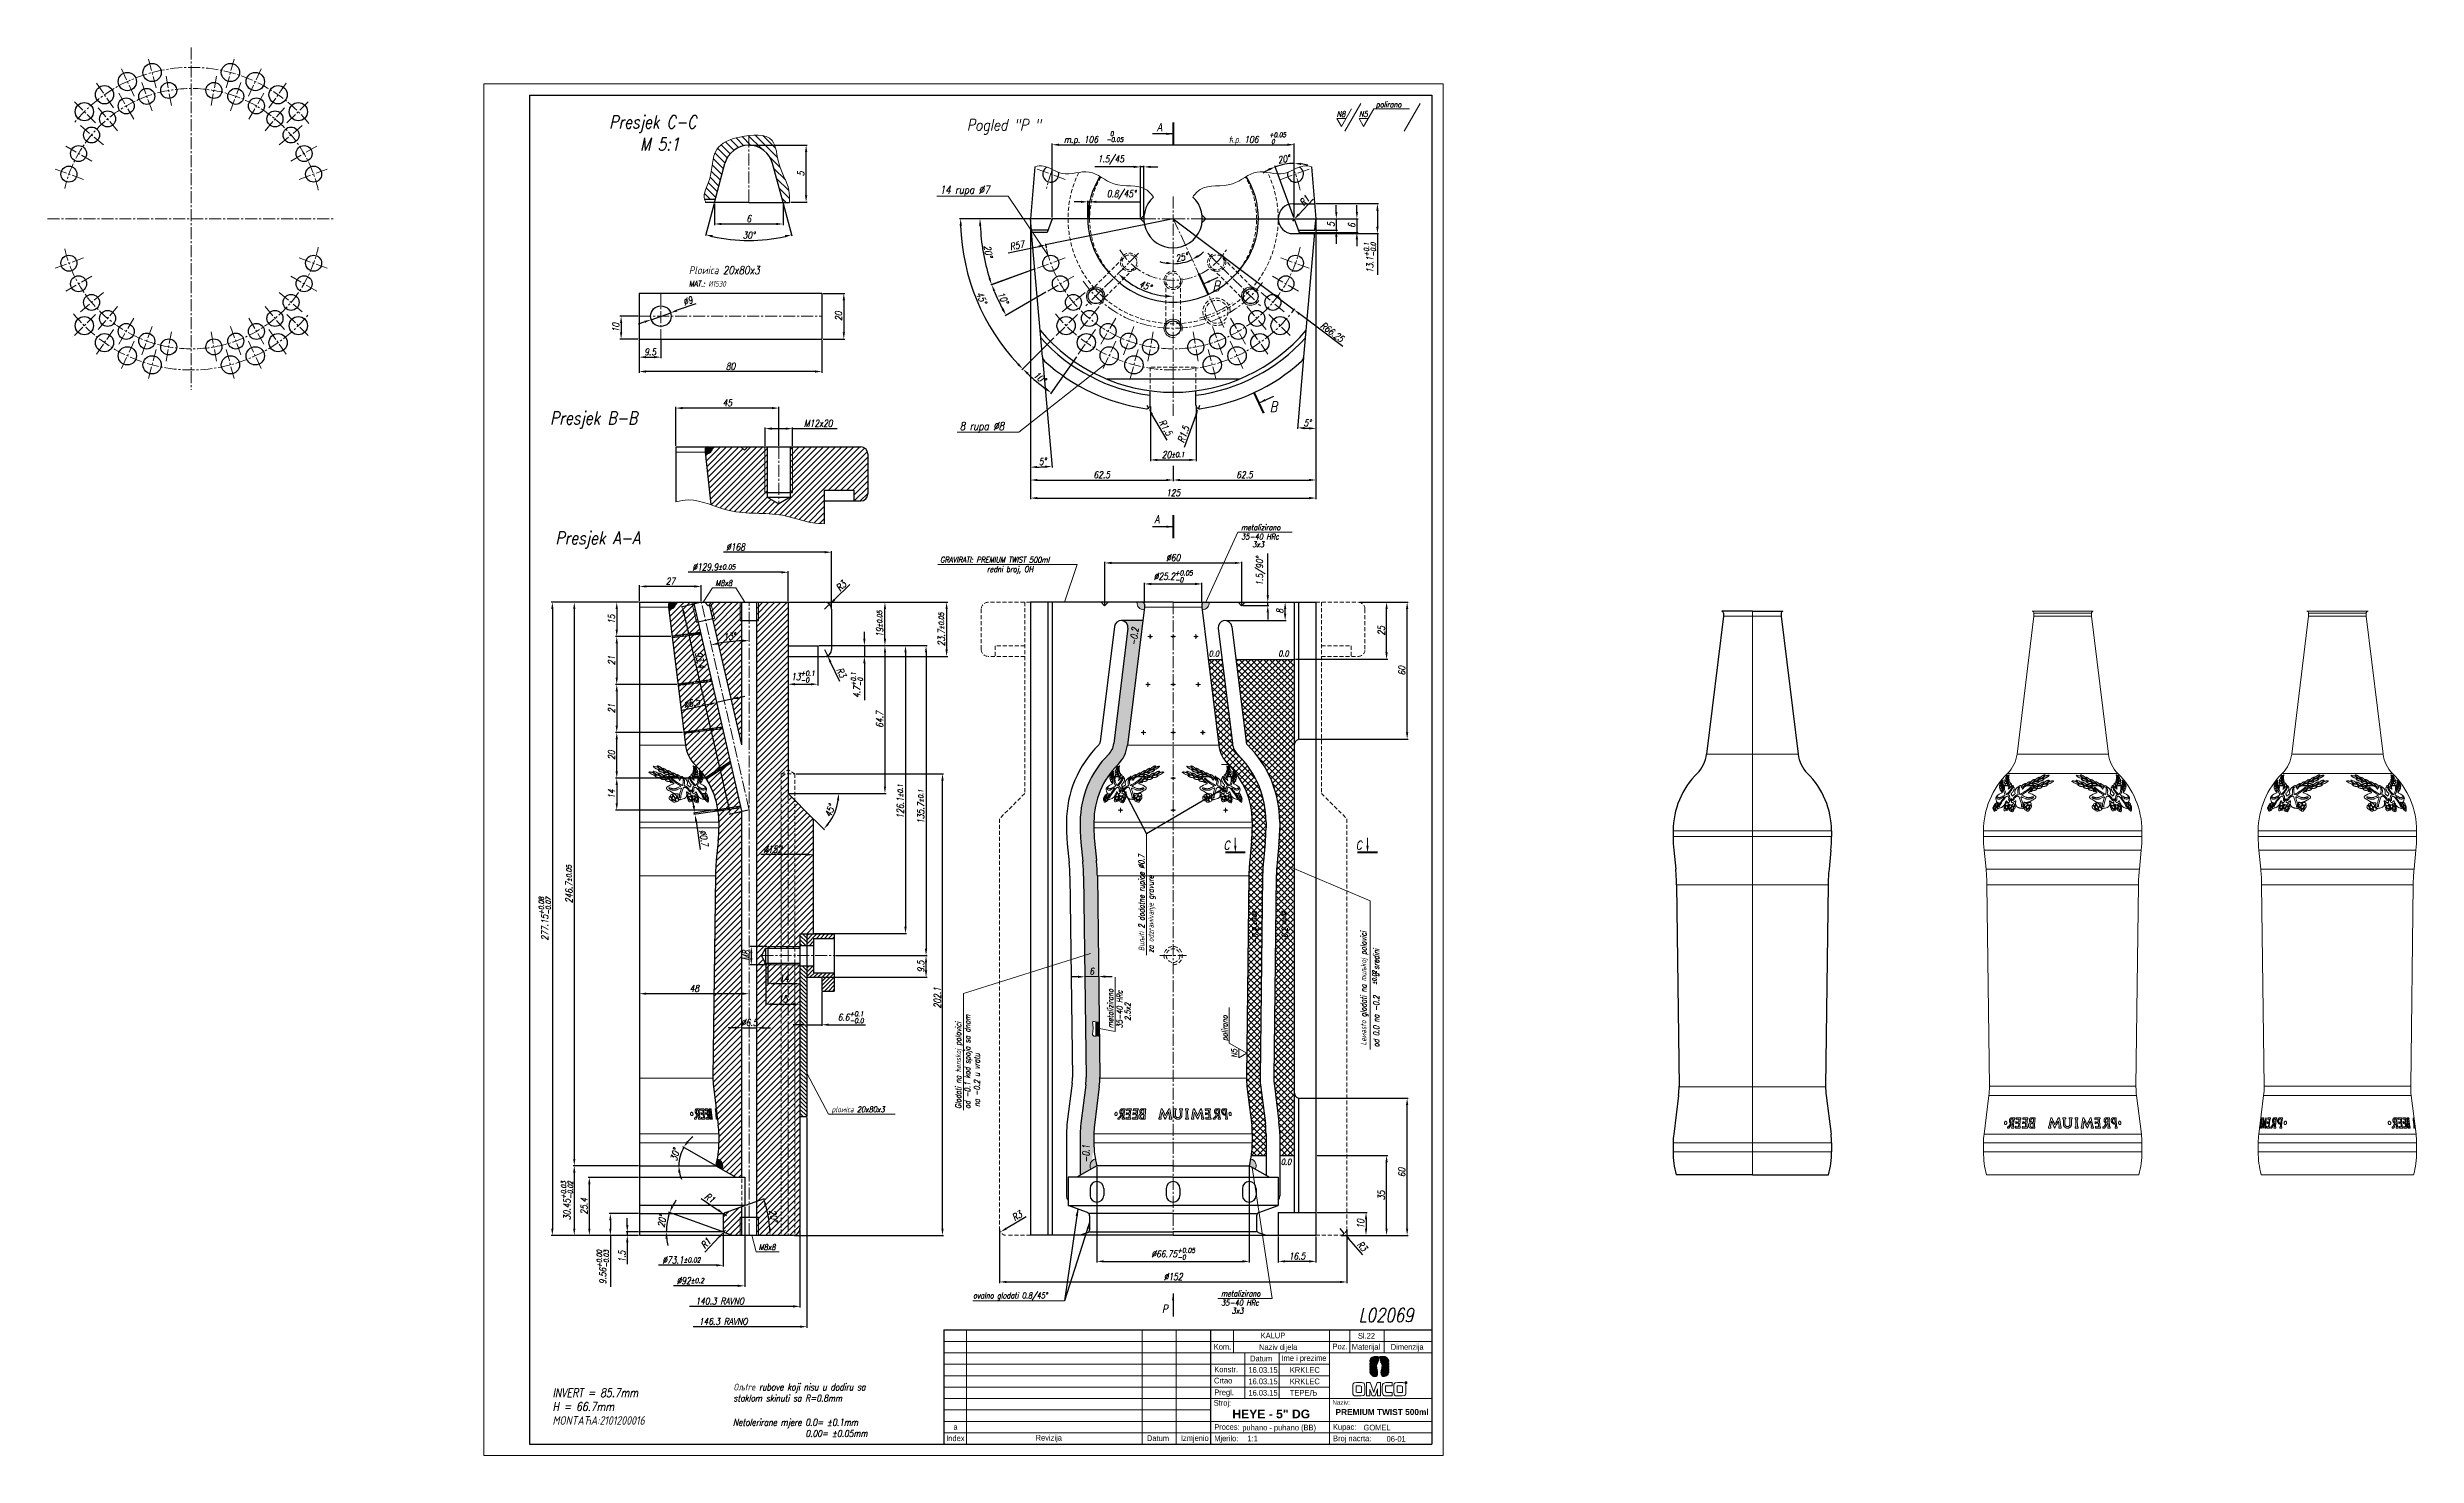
# Model space of a CAD drawing. Extents: x -180 to 858, y -94 to 522.
import ezdxf

# ---------------------------------------------------------------- set-up
doc = ezdxf.new("R2010")
doc.units = 0
doc.header["$LTSCALE"] = 7
doc.header["$MEASUREMENT"] = 0
doc.linetypes.add('CENTER2', pattern=[1.125, 0.75, -0.125, 0.125, -0.125])
doc.linetypes.add('HIDDEN', pattern=[0.375, 0.25, -0.125])
doc.layers.get('0').update_dxf_attribs({"linetype": 'CONTINUOUS', "lineweight": 15})
for name, color, linetype, lineweight in [('1', 1, 'CENTER2', 15), ('2', 2, 'HIDDEN', 15), ('3', 3, 'CONTINUOUS', 30), ('4', 5, 'CONTINUOUS', 50), ('8', 250, 'CONTINUOUS', 15)]:
    doc.layers.add(name, color=color, linetype=linetype, lineweight=lineweight)
doc.styles.add('ITALICT', font='ITALICT.shx', dxfattribs={"width": 0.8, "height": 3})
doc.styles.get("Standard").update_dxf_attribs({"font": 'isocp.shx', "height": 3})
doc.styles.add('style2', font='swissc.ttf')
doc.dimstyles.get("Standard").update_dxf_attribs({"dimtxt": 3, "dimasz": 3, "dimexe": 0.5, "dimexo": 0.5, "dimgap": 0.8, "dimtad": 1, "dimdsep": 46, "dimtxsty": 'ITALICT', "dimcen": 0.09, "dimazin": 2, "dimtfac": 1, "dimtmove": 0, "dimatfit": 3, "dimfxl": 1, "dimtolj": 1, "dimtzin": 0, "dimarcsym": 0})

msp = doc.modelspace()

# ---------------------------------------------------------------- texts
at = {"style": 'ITALICT', "width": 0.8}
for s, height, p in [('polirano', 2.5, (401.9899, 496.1786)), ('Presjek C-C', 5.625, (66.3961, 486.9507)), ('Pogled "P "', 5, (222.9428, 485.9728)), ('A', 3.5, (306.2121, 485.6813)), ('N8', 2.5, (384.8603, 491.9571)), ('N5', 2.5, (394.6382, 492.0016)), ('M 5:1', 5.625, (79.8434, 477.2598)), ('m.p. 106', 3, (265.4603, 480.5975)), ('-0.05', 2, (284.1031, 481.024)), ('  0', 2, (283.2252, 483.6629)), ('ћ.p. 106', 3, (337.5546, 480.5975)), ('+0.05', 2, (355.3313, 483.1108)), ('  0', 2, (353.794, 480.2335)), ('14 rupa %%C7', 3.5, (211.0791, 458.3554)), ('Ploиica 20x80x3', 3.5, (101.2664, 423.1253)), ('MAT.: И1530', 2.5, (101.2664, 417.6564)), ('B', 4.5, (330.4487, 415.6367)), ('B', 4.5, (355.6032, 362.8575)), ('Presjek B-B', 5.625, (40.4664, 357.3694)), ('8 rupa %%C8', 3.5, (219.8481, 354.8534)), ('A', 3.5, (305.0887, 314.1658)), ('metalizirano', 2.5, (343.0227, 311.0242)), ('Presjek A-A', 5.625, (42.8059, 304.8565)), ('35-40 HRc', 2.5, (343.0227, 306.9765)), ('3x3', 2.5, (347.8771, 303.5593)), ('GRAVIRATI: PREMIUM TWIST 500ml', 2.5, (211.2852, 296.8292)), ('redni broj, OH', 2.5, (231.7617, 292.7284)), ('M8x8', 2.5, (112.8879, 286.6087)), ('0.0', 2.5, (328.8406, 255.7094)), ('0.0', 2.5, (359.3303, 255.7867)), ('C', 3.75, (335.3467, 171.2261)), ('C', 3.75, (393.2111, 171.2261)), ('ploиica 20x80x3', 2.5, (163.7712, 56.1905)), ('0.0', 2.5, (360.4507, 33.2486)), ('M8x8', 2.5, (131.8527, -4.1082)), ('ovalno glodati 0.8/45%%d', 2.5, (225.6681, -25.2849)), ('P', 3.5, (308.386, -31.6435)), ('metalizirano', 2.5, (334.2643, -24.4045)), ('35-40 HRc', 2.5, (334.2643, -28.4521)), ('3x3', 2.5, (338.8804, -31.9798)), ('L02069', 6, (394.4453, -35.6309)), ('INVERT = 85.7mm', 3.75, (41.5733, -68.4791)), ('H = 66.7mm', 3.75, (41.5733, -74.5505)), ('staklom skinuti sa R=0.8mm', 3, (120.7749, -70.477)), ('Oљtre rubove koji nisu u dodiru sa', 3, (120.7749, -65.6199)), ('MONTAЋA:2101200016', 3.75, (41.5733, -80.6219)), ('Netolerirane mjere 0.0= %%P0.1mm', 3, (120.574, -81.0798)), ('                0.00= %%P0.05mm', 3, (123.7027, -85.9369))]:
    msp.add_text(s, height=height, dxfattribs=at).set_placement(p)
for s, height, rotation, p in [('-0.2', 3, 83.8718604, (297.2897, 260.4277)), ('Buљiti 2 dodatne rupice %%C0.7', 2.5, 90, (300.6664, 126.7766)), ('za odzraиivanje gravure', 2.5, 90, (304.7347, 125.9672)), ('-0.2', 2.5, 90, (350.4521, 130.1764)), (' %%p0.02', 1.75, 90, (349.7352, 137.0375)), ('-0.2', 2.5, 90, (363.352, 130.1764)), (' %%p0.02', 1.75, 90, (362.6351, 137.0375)), ('Leиasto glodati na muљkoj polovici', 2.5, 90, (397.8458, 85.4726)), ('od 0.0 na -0.2     u sredini', 2.5, 90, (403.4251, 84.6632)), (' %%p0.02', 1.75, 90, (402.2454, 110.9957)), ('metalizirano', 2.5, 90, (287.0423, 92.9947)), ('35-40 HRc', 2.5, 90, (291.0899, 92.9947)), ('2.5x2', 2.5, 90, (294.5905, 96.2467)), ('Glodati na ћenskoj polovici', 2.5, 90, (220.4269, 57.6942)), ('od -0.1 kod spoja sa dnom ', 2.5, 90, (224.4745, 57.6942)), ('polirano', 2.5, 90, (337.0746, 87.3997)), ('na -0.2 u vratu', 2.5, 90, (228.5934, 58.5252)), ('N5', 2.5, 90, (341.2516, 80.048)), ('-0.1', 3, 90, (276.5874, 34.1316))]:
    msp.add_text(s, height=height, rotation=rotation, dxfattribs=at).set_placement(p)
at = {"style": 'style2'}
for s, height, p in [('KALUP', 2.5, (351.5836, -42.7969)), ('Sl.22', 2.5, (394.158, -42.9214)), ('Kom.', 2.5, (331.042, -47.7322)), ('Datum', 2.5, (346.9823, -52.8664)), ('Naziv dijela', 2.5, (350.8703, -47.8833)), ('Ime i prezime', 2.5, (360.706, -52.6783)), ('Poz.', 2.5, (383.0367, -47.5867)), ('Materijal', 2.5, (391.5127, -47.8085)), ('Dimenzija', 2.5, (408.5524, -47.804)), ('Crtao', 2.5, (331.1511, -62.5351)), ('Konstr.', 2.5, (331.2841, -57.6522)), ('16.03.15.', 2.5, (346.2169, -57.8825)), ('16.03.15.', 2.5, (346.2169, -62.8825)), ('KRKLEC', 2.5, (364.3597, -57.8825)), ('KRKLEC', 2.5, (364.3597, -62.8825)), ('Stroj:', 2.5, (331.0118, -72.2925)), ('Pregl.', 2.5, (331.2841, -67.6839)), ('16.03.15.', 2.5, (346.2169, -67.8825)), ('TEPEЉ', 2.5, (364.3597, -67.8566)), ('Naziv:', 2, (383.0118, -71.8652)), ('a', 2.5, (217.1073, -82.8232)), ('Proces:', 2.5, (331.254, -82.8327)), ('puhano - puhano (BB)', 2.5, (343.5599, -83.1014)), ('Kupac:', 2.5, (383.254, -82.8327)), ('GOMEL', 2.5, (396.621, -83.1014)), ('Index', 2.5, (213.9321, -87.7887)), ('Revizija', 2.5, (253.0774, -87.5431)), ('Datum', 2.5, (301.8199, -87.7714)), ('Izmjenio', 2.5, (316.6563, -87.7136)), ('Mjerilo:', 2.5, (331.254, -87.8327)), ('1:1', 2.5, (345.7779, -87.9087)), ('Broj nacrta:', 2.5, (383.267, -87.8356)), ('06-01', 2.5, (406.7101, -88.0671))]:
    msp.add_text(s, height=height, dxfattribs=at).set_placement(p)
at = {"attachment_point": 1}
for s, insert, char_height, width in [('{\\fArial|b1|i0|c238|p34;HEYE - 5" DG}', (339.1811, -73.9968), 3.8, 38.107033), ('{\\fArial|b1|i0|c238|p34;PREMIUM TWIST 500ml}', (384.3624, -73.7415), 2.6, 52.631647)]:
    msp.add_mtext(s, dxfattribs=dict(at, insert=insert, char_height=char_height, width=width))

# ---------------------------------------------------------------- blocks, each defined once
blk = doc.blocks.new('*D5')
at = {"color": 0, "lineweight": -2, "transparency": 16777216}
for p, q in [((272.9, 454.8), (269.9, 454.8)), ((275.9, 447.9), (275.9, 455.3)), ((275.9, 454.8), (276.7, 454.8)), ((276.7, 447.9), (276.7, 455.3)), ((279.7, 454.8), (298.5, 454.8))]:
    blk.add_line(p, q, dxfattribs=at)
at = {"color": 0, "transparency": 16777216}
for points in [[(272.9, 455.3), (272.9, 454.3), (275.9, 454.8)], [(279.7, 455.3), (279.7, 454.3), (276.7, 454.8)]]:
    blk.add_solid(points, dxfattribs=at)
at = {"color": 0, "transparency": 16777216, "insert": (290.6, 457.9), "char_height": 3, "attachment_point": 5, "style": 'ITALICT'}
blk.add_mtext('\\A1;0.8/45%%d', dxfattribs=at)
blk = doc.blocks.new('*D6')
at = {"color": 0, "lineweight": -2, "transparency": 16777216}
for p, q in [((296, 470.1), (279, 470.1)), ((299, 447.9), (299, 470.6)), ((300.5, 470.1), (299, 470.1)), ((300.5, 447.9), (300.5, 470.6)), ((303.5, 470.1), (306.5, 470.1))]:
    blk.add_line(p, q, dxfattribs=at)
at = {"color": 0, "transparency": 16777216}
for points in [[(296, 470.6), (296, 469.6), (299, 470.1)], [(303.5, 470.6), (303.5, 469.6), (300.5, 470.1)]]:
    blk.add_solid(points, dxfattribs=at)
at = {"color": 0, "transparency": 16777216, "insert": (286, 473.1), "char_height": 3, "attachment_point": 5, "style": 'ITALICT'}
blk.add_mtext('\\A1;1.5/45', dxfattribs=at)
blk = doc.blocks.new('*D7')
at = {"color": 0, "lineweight": -2, "transparency": 16777216}
for p, q in [((250.8, 407.7), (250.8, 338.1)), ((256.1, 386.5), (260.3, 338.5))]:
    blk.add_line(p, q, dxfattribs=at)
blk.add_arc((250.8, 447.4), 108.8, 271.5799, 273.4201, dxfattribs=at)
at = {"color": 0, "transparency": 16777216}
for points in [[(253.8, 338.2), (253.7, 339.2), (250.8, 338.6)], [(257.2, 339.3), (257.3, 338.3), (260.2, 339)]]:
    blk.add_solid(points, dxfattribs=at)
at = {"color": 0, "transparency": 16777216, "insert": (256.1, 341.1), "char_height": 3, "attachment_point": 5, "rotation": 2.8646, "style": 'ITALICT'}
blk.add_mtext('\\A1;5°', dxfattribs=at)
blk = doc.blocks.new('*D8')
at = {"color": 0, "lineweight": -2, "transparency": 16777216}
for p, q in [((375.8, 407.6), (375.8, 355.1)), ((370.4, 386.5), (367.7, 355.4))]:
    blk.add_line(p, q, dxfattribs=at)
blk.add_arc((375.8, 447.4), 91.8, 266.8719, 268.1281, dxfattribs=at)
at = {"color": 0, "transparency": 16777216}
for points in [[(370.7, 355.2), (370.8, 356.2), (367.8, 355.9)], [(372.8, 356.1), (372.7, 355.1), (375.8, 355.6)]]:
    blk.add_solid(points, dxfattribs=at)
at = {"color": 0, "transparency": 16777216, "insert": (372, 358), "char_height": 3, "attachment_point": 5, "rotation": 357.5793, "style": 'ITALICT'}
blk.add_mtext('\\A1;5°', dxfattribs=at)
blk = doc.blocks.new('*D9')
at = {"color": 0, "lineweight": -2, "transparency": 16777216}
for p, q in [((250.8, 446.9), (250.8, 332.5)), ((253.8, 333), (310.3, 333)), ((313.3, 339.2), (313.3, 332.5))]:
    blk.add_line(p, q, dxfattribs=at)
at = {"color": 0, "transparency": 16777216}
for points in [[(253.8, 333.5), (253.8, 332.5), (250.8, 333)], [(310.3, 333.5), (310.3, 332.5), (313.3, 333)]]:
    blk.add_solid(points, dxfattribs=at)
at = {"color": 0, "transparency": 16777216, "insert": (282, 335.3), "char_height": 3, "attachment_point": 5, "style": 'ITALICT'}
blk.add_mtext('\\A1;62.5', dxfattribs=at)
blk = doc.blocks.new('*D10')
at = {"color": 0, "lineweight": -2, "transparency": 16777216}
for p, q in [((375.8, 371.1), (375.8, 332.5)), ((313.3, 339.2), (313.3, 332.5)), ((316.3, 333), (372.8, 333))]:
    blk.add_line(p, q, dxfattribs=at)
at = {"color": 0, "transparency": 16777216}
for points in [[(316.3, 333.5), (316.3, 332.5), (313.3, 333)], [(372.8, 333.5), (372.8, 332.5), (375.8, 333)]]:
    blk.add_solid(points, dxfattribs=at)
at = {"color": 0, "transparency": 16777216, "insert": (344.5, 335.3), "char_height": 3, "attachment_point": 5, "style": 'ITALICT'}
blk.add_mtext('\\A1;62.5', dxfattribs=at)
blk = doc.blocks.new('*D11')
at = {"color": 0, "lineweight": -2, "transparency": 16777216}
for p, q in [((250.8, 446.9), (250.8, 324.6)), ((375.8, 446.9), (375.8, 324.6)), ((253.8, 325.1), (372.8, 325.1))]:
    blk.add_line(p, q, dxfattribs=at)
at = {"color": 0, "transparency": 16777216}
for points in [[(253.8, 325.6), (253.8, 324.6), (250.8, 325.1)], [(372.8, 325.6), (372.8, 324.6), (375.8, 325.1)]]:
    blk.add_solid(points, dxfattribs=at)
at = {"color": 0, "transparency": 16777216, "insert": (313.3, 327.4), "char_height": 3, "attachment_point": 5, "style": 'ITALICT'}
blk.add_mtext('\\A1;125', dxfattribs=at)
blk = doc.blocks.new('*D12')
at = {"color": 0, "lineweight": -2, "transparency": 16777216}
for p, q in [((300.7, 279.2), (300.7, 288)), ((303.7, 287.5), (322.9, 287.5)), ((325.9, 279.2), (325.9, 288))]:
    blk.add_line(p, q, dxfattribs=at)
at = {"color": 0, "transparency": 16777216}
for points in [[(303.7, 288), (303.7, 287), (300.7, 287.5)], [(322.9, 288), (322.9, 287), (325.9, 287.5)]]:
    blk.add_solid(points, dxfattribs=at)
at = {"color": 0, "transparency": 16777216, "insert": (313.3, 290.8), "char_height": 3, "attachment_point": 5, "style": 'ITALICT'}
blk.add_mtext('\\A1;%%c25.2{}{\\H0.71x;\\C3;\\S+0.05^ -0;}', dxfattribs=at)
blk = doc.blocks.new('*D13')
at = {"color": 0, "lineweight": -2, "transparency": 16777216}
for p, q in [((79.2, 279.5), (69.2, 279.5)), ((69.7, 276.5), (69.7, 267.5)), ((93.4, 264.5), (69.2, 264.5))]:
    blk.add_line(p, q, dxfattribs=at)
at = {"color": 0, "transparency": 16777216}
for points in [[(69.2, 276.5), (70.2, 276.5), (69.7, 279.5)], [(69.2, 267.5), (70.2, 267.5), (69.7, 264.5)]]:
    blk.add_solid(points, dxfattribs=at)
at = {"color": 0, "transparency": 16777216, "insert": (67.4, 272), "char_height": 3, "attachment_point": 5, "rotation": 90, "style": 'ITALICT'}
blk.add_mtext('\\A1;15', dxfattribs=at)
blk = doc.blocks.new('*D14')
at = {"color": 0, "lineweight": -2, "transparency": 16777216}
for p, q in [((93.4, 264.5), (69.2, 264.5)), ((69.7, 261.5), (69.7, 246.5)), ((96, 243.5), (69.2, 243.5))]:
    blk.add_line(p, q, dxfattribs=at)
at = {"color": 0, "transparency": 16777216}
for points in [[(69.2, 261.5), (70.2, 261.5), (69.7, 264.5)], [(69.2, 246.5), (70.2, 246.5), (69.7, 243.5)]]:
    blk.add_solid(points, dxfattribs=at)
at = {"color": 0, "transparency": 16777216, "insert": (67.4, 254), "char_height": 3, "attachment_point": 5, "rotation": 90, "style": 'ITALICT'}
blk.add_mtext('\\A1;21', dxfattribs=at)
blk = doc.blocks.new('*D15')
at = {"color": 0, "lineweight": -2, "transparency": 16777216}
for p, q in [((96, 243.5), (69.2, 243.5)), ((69.7, 240.5), (69.7, 225.5)), ((98.5, 222.5), (69.2, 222.5))]:
    blk.add_line(p, q, dxfattribs=at)
at = {"color": 0, "transparency": 16777216}
for points in [[(69.2, 240.5), (70.2, 240.5), (69.7, 243.5)], [(69.2, 225.5), (70.2, 225.5), (69.7, 222.5)]]:
    blk.add_solid(points, dxfattribs=at)
at = {"color": 0, "transparency": 16777216, "insert": (67.4, 233), "char_height": 3, "attachment_point": 5, "rotation": 90, "style": 'ITALICT'}
blk.add_mtext('\\A1;21', dxfattribs=at)
blk = doc.blocks.new('*D16')
at = {"color": 0, "lineweight": -2, "transparency": 16777216}
for p, q in [((135.9, 120.3), (135.9, 112)), ((138.9, 112.5), (146.9, 112.5))]:
    blk.add_line(p, q, dxfattribs=at)
at = {"color": 0, "transparency": 16777216}
for points in [[(138.9, 113), (138.9, 112), (135.9, 112.5)], [(146.9, 113), (146.9, 112), (149.9, 112.5)]]:
    blk.add_solid(points, dxfattribs=at)
at = {"color": 0, "transparency": 16777216, "insert": (142.9, 114.8), "char_height": 3, "attachment_point": 5, "style": 'ITALICT'}
blk.add_mtext('\\A1;14', dxfattribs=at)
blk = doc.blocks.new('*D17')
at = {"color": 0, "lineweight": -2, "transparency": 16777216}
for p, q in [((134.9, 121), (134.9, 103)), ((137.9, 103.5), (146.9, 103.5))]:
    blk.add_line(p, q, dxfattribs=at)
at = {"color": 0, "transparency": 16777216}
for points in [[(137.9, 104), (137.9, 103), (134.9, 103.5)], [(146.9, 104), (146.9, 103), (149.9, 103.5)]]:
    blk.add_solid(points, dxfattribs=at)
at = {"color": 0, "transparency": 16777216, "insert": (142.4, 105.8), "char_height": 3, "attachment_point": 5, "style": 'ITALICT'}
blk.add_mtext('\\A1;15', dxfattribs=at)
blk = doc.blocks.new('*D18')
at = {"color": 0, "lineweight": -2, "transparency": 16777216}
for p, q in [((157.7, 255.3), (157.7, 243.1)), ((147.7, 243.6), (154.7, 243.6))]:
    blk.add_line(p, q, dxfattribs=at)
at = {"color": 0, "transparency": 16777216}
for points in [[(147.7, 244.1), (147.7, 243.1), (144.7, 243.6)], [(154.7, 244.1), (154.7, 243.1), (157.7, 243.6)]]:
    blk.add_solid(points, dxfattribs=at)
at = {"color": 0, "transparency": 16777216, "insert": (151.2, 246.9), "char_height": 3, "attachment_point": 5, "style": 'ITALICT'}
blk.add_mtext('\\A1;13{}{\\H0.71x;\\C3;\\S+0.1^ -0;}', dxfattribs=at)
blk = doc.blocks.new('*D19')
at = {"color": 0, "lineweight": -2, "transparency": 16777216}
for p, q in [((171.8, 287.2), (165, 280.7)), ((160.7, 276.5), (162.9, 278.6))]:
    blk.add_line(p, q, dxfattribs=at)
at = {"color": 0, "transparency": 16777216}
blk.add_solid([(164.7, 281), (165.4, 280.3), (162.9, 278.6)], dxfattribs=at)
at = {"color": 0, "transparency": 16777216, "insert": (167.9, 286.6), "char_height": 3, "attachment_point": 5, "rotation": 44.194, "style": 'ITALICT'}
blk.add_mtext('\\A1;R3', dxfattribs=at)
blk = doc.blocks.new('*D20')
at = {"color": 0, "lineweight": -2, "transparency": 16777216}
for p, q in [((160.7, 258.8), (162, 256.1)), ((167.3, 244.8), (163.3, 253.3))]:
    blk.add_line(p, q, dxfattribs=at)
at = {"color": 0, "transparency": 16777216}
blk.add_solid([(163.7, 253.5), (162.8, 253.1), (162, 256.1)], dxfattribs=at)
at = {"color": 0, "transparency": 16777216, "insert": (168, 248.7), "char_height": 3, "attachment_point": 5, "rotation": 295.1049, "style": 'ITALICT'}
blk.add_mtext('\\A1;R3', dxfattribs=at)
blk = doc.blocks.new('*D21')
at = {"color": 0, "lineweight": -2, "transparency": 16777216}
for p, q in [((158.2, 260.5), (178.6, 260.5)), ((178.1, 263.5), (178.1, 266.5)), ((178.1, 260.5), (178.1, 255.8)), ((161.2, 255.8), (178.6, 255.8)), ((178.1, 252.8), (178.1, 236.6))]:
    blk.add_line(p, q, dxfattribs=at)
at = {"color": 0, "transparency": 16777216}
for points in [[(177.6, 263.5), (178.6, 263.5), (178.1, 260.5)], [(177.6, 252.8), (178.6, 252.8), (178.1, 255.8)]]:
    blk.add_solid(points, dxfattribs=at)
at = {"color": 0, "transparency": 16777216, "insert": (174.8, 243.2), "char_height": 3, "attachment_point": 5, "rotation": 90, "style": 'ITALICT'}
blk.add_mtext('\\A1;4.7{}{\\H0.71x;\\C3;\\S+0.1^ -0;}', dxfattribs=at)
blk = doc.blocks.new('*D22')
at = {"color": 0, "lineweight": -2, "transparency": 16777216}
for p, q in [((161.2, 279.5), (214.6, 279.5)), ((214.1, 276.5), (214.1, 258.8)), ((161.2, 255.8), (214.6, 255.8))]:
    blk.add_line(p, q, dxfattribs=at)
at = {"color": 0, "transparency": 16777216}
for points in [[(213.6, 276.5), (214.6, 276.5), (214.1, 279.5)], [(213.6, 258.8), (214.6, 258.8), (214.1, 255.8)]]:
    blk.add_solid(points, dxfattribs=at)
at = {"color": 0, "transparency": 16777216, "insert": (211.8, 267.6), "char_height": 3, "attachment_point": 5, "rotation": 90, "style": 'ITALICT'}
blk.add_mtext('\\A1;23.7{}{\\H0.71x;\\C3;%%p0.05}', dxfattribs=at)
blk = doc.blocks.new('*D23')
at = {"color": 0, "lineweight": -2, "transparency": 16777216}
for p, q in [((158.2, 260.5), (187.6, 260.5)), ((187.1, 257.5), (187.1, 198.8)), ((145.2, 195.8), (187.6, 195.8))]:
    blk.add_line(p, q, dxfattribs=at)
at = {"color": 0, "transparency": 16777216}
for points in [[(186.6, 257.5), (187.6, 257.5), (187.1, 260.5)], [(186.6, 198.8), (187.6, 198.8), (187.1, 195.8)]]:
    blk.add_solid(points, dxfattribs=at)
at = {"color": 0, "transparency": 16777216, "insert": (184.8, 228.1), "char_height": 3, "attachment_point": 5, "rotation": 90, "style": 'ITALICT'}
blk.add_mtext('\\A1;64.7', dxfattribs=at)
blk = doc.blocks.new('*D24')
at = {"color": 0, "lineweight": -2, "transparency": 16777216}
for p, q in [((155.8, 195.8), (167.3, 195.8)), ((156.1, 184.4), (160.6, 179.8))]:
    blk.add_line(p, q, dxfattribs=at)
blk.add_arc((144.7, 195.8), 22.1, 322.7882, 352.2118, dxfattribs=at)
at = {"color": 0, "transparency": 16777216}
for points in [[(166.1, 192.8), (167.1, 192.7), (166.8, 195.8)], [(162.6, 182.1), (161.9, 182.7), (160.3, 180.2)]]:
    blk.add_solid(points, dxfattribs=at)
at = {"color": 0, "transparency": 16777216, "insert": (163, 188.2), "char_height": 3, "attachment_point": 5, "rotation": 67.5, "style": 'ITALICT'}
blk.add_mtext('\\A1;45°', dxfattribs=at)
blk = doc.blocks.new('*D25')
at = {"color": 0, "lineweight": -2, "transparency": 16777216}
for p, q in [((158.2, 260.5), (196.6, 260.5)), ((196.1, 257.5), (196.1, 137.4)), ((156.2, 134.4), (196.6, 134.4))]:
    blk.add_line(p, q, dxfattribs=at)
at = {"color": 0, "transparency": 16777216}
for points in [[(195.6, 257.5), (196.6, 257.5), (196.1, 260.5)], [(195.6, 137.4), (196.6, 137.4), (196.1, 134.4)]]:
    blk.add_solid(points, dxfattribs=at)
at = {"color": 0, "transparency": 16777216, "insert": (193.8, 192.3), "char_height": 3, "attachment_point": 5, "rotation": 90, "style": 'ITALICT'}
blk.add_mtext('\\A1;126.1{}{\\H0.71x;\\C3;%%p0.1}', dxfattribs=at)
blk = doc.blocks.new('*D26')
at = {"color": 0, "lineweight": -2, "transparency": 16777216}
for p, q in [((158.2, 260.5), (205.6, 260.5)), ((205.1, 257.5), (205.1, 127.8)), ((165.4, 124.8), (205.6, 124.8))]:
    blk.add_line(p, q, dxfattribs=at)
at = {"color": 0, "transparency": 16777216}
for points in [[(204.6, 257.5), (205.6, 257.5), (205.1, 260.5)], [(204.6, 127.8), (205.6, 127.8), (205.1, 124.8)]]:
    blk.add_solid(points, dxfattribs=at)
at = {"color": 0, "transparency": 16777216, "insert": (202.8, 190), "char_height": 3, "attachment_point": 5, "rotation": 90, "style": 'ITALICT'}
blk.add_mtext('\\A1;135.7{}{\\H0.71x;\\C3;%%p0.1}', dxfattribs=at)
blk = doc.blocks.new('*D27')
at = {"color": 0, "lineweight": -2, "transparency": 16777216}
for p, q in [((121.5, 93.2), (118.5, 93.2)), ((124.5, 93.2), (131, 93.2)), ((134, 93.2), (137, 93.2))]:
    blk.add_line(p, q, dxfattribs=at)
at = {"color": 0, "transparency": 16777216}
for points in [[(121.5, 93.7), (121.5, 92.7), (124.5, 93.2)], [(134, 93.7), (134, 92.7), (131, 93.2)]]:
    blk.add_solid(points, dxfattribs=at)
at = {"color": 0, "transparency": 16777216, "insert": (127.7, 95.5), "char_height": 3, "attachment_point": 5, "style": 'ITALICT'}
blk.add_mtext('\\A1;%%c6.5', dxfattribs=at)
blk = doc.blocks.new('*D28')
at = {"color": 0, "lineweight": -2, "transparency": 16777216}
for p, q in [((74.2, 279.5), (50.6, 279.5)), ((51.1, 276.5), (51.1, 35.8)), ((79.2, 32.8), (50.6, 32.8))]:
    blk.add_line(p, q, dxfattribs=at)
at = {"color": 0, "transparency": 16777216}
for points in [[(50.6, 276.5), (51.6, 276.5), (51.1, 279.5)], [(50.6, 35.8), (51.6, 35.8), (51.1, 32.8)]]:
    blk.add_solid(points, dxfattribs=at)
at = {"color": 0, "transparency": 16777216, "insert": (48.8, 156.1), "char_height": 3, "attachment_point": 5, "rotation": 90, "style": 'ITALICT'}
blk.add_mtext('\\A1;246.7{}{\\H0.71x;\\C3;%%p0.05}', dxfattribs=at)
blk = doc.blocks.new('*D29')
at = {"color": 0, "lineweight": -2, "transparency": 16777216}
for p, q in [((79.2, 32.8), (50.6, 32.8)), ((51.1, 29.8), (51.1, 5.3)), ((79.2, 2.3), (50.6, 2.3))]:
    blk.add_line(p, q, dxfattribs=at)
at = {"color": 0, "transparency": 16777216}
for points in [[(50.6, 29.8), (51.6, 29.8), (51.1, 32.8)], [(50.6, 5.3), (51.6, 5.3), (51.1, 2.3)]]:
    blk.add_solid(points, dxfattribs=at)
at = {"color": 0, "transparency": 16777216, "insert": (47.9, 17.5), "char_height": 3, "attachment_point": 5, "rotation": 90, "style": 'ITALICT'}
blk.add_mtext('\\A1;30.45{}{\\H0.71x;\\C3;\\S+0.03^ -0.02;}', dxfattribs=at)
blk = doc.blocks.new('*D30')
at = {"color": 0, "lineweight": -2, "transparency": 16777216}
for p, q in [((135.4, 128.8), (128.1, 128.8)), ((128.6, 125.8), (128.6, 123.8)), ((135.4, 120.8), (128.1, 120.8))]:
    blk.add_line(p, q, dxfattribs=at)
at = {"color": 0, "transparency": 16777216}
for points in [[(128.1, 125.8), (129.1, 125.8), (128.6, 128.8)], [(128.1, 123.8), (129.1, 123.8), (128.6, 120.8)]]:
    blk.add_solid(points, dxfattribs=at)
at = {"color": 0, "transparency": 16777216, "insert": (126.3, 124.8), "char_height": 3, "attachment_point": 5, "rotation": 90, "style": 'ITALICT'}
blk.add_mtext('\\A1;M8', dxfattribs=at)
blk = doc.blocks.new('*D31')
at = {"color": 0, "lineweight": -2, "transparency": 16777216}
for p, q in [((279.9, 32.3), (279.9, -9.6)), ((346.6, 32.3), (346.6, -9.6)), ((282.9, -9.1), (343.6, -9.1))]:
    blk.add_line(p, q, dxfattribs=at)
at = {"color": 0, "transparency": 16777216}
for points in [[(282.9, -8.6), (282.9, -9.6), (279.9, -9.1)], [(343.6, -8.6), (343.6, -9.6), (346.6, -9.1)]]:
    blk.add_solid(points, dxfattribs=at)
at = {"color": 0, "transparency": 16777216, "insert": (313.3, -5.8), "char_height": 3, "attachment_point": 5, "style": 'ITALICT'}
blk.add_mtext('\\A1;%%c66.75{}{\\H0.71x;\\C3;\\S+0.05^ -0;}', dxfattribs=at)
blk = doc.blocks.new('*D32')
at = {"color": 0, "lineweight": -2, "transparency": 16777216}
for p, q in [((79.2, 3.8), (73.8, 3.8)), ((79.2, 2.3), (73.8, 2.3)), ((74.3, 6.8), (74.3, 9.8)), ((74.3, 3.8), (74.3, 2.3)), ((74.3, -0.7), (74.3, -10.3))]:
    blk.add_line(p, q, dxfattribs=at)
at = {"color": 0, "transparency": 16777216}
for points in [[(73.8, 6.8), (74.8, 6.8), (74.3, 3.8)], [(73.8, -0.7), (74.8, -0.7), (74.3, 2.3)]]:
    blk.add_solid(points, dxfattribs=at)
at = {"color": 0, "transparency": 16777216, "insert": (72, -7), "char_height": 3, "attachment_point": 5, "rotation": 90, "style": 'ITALICT'}
blk.add_mtext('\\A1;1.5', dxfattribs=at)
blk = doc.blocks.new('*D33')
at = {"color": 0, "lineweight": -2, "transparency": 16777216}
for p, q in [((79.2, 11.9), (66.4, 11.9)), ((79.2, 2.3), (66.4, 2.3)), ((66.9, 8.9), (66.9, 5.3)), ((66.9, 2.3), (66.9, -20.3))]:
    blk.add_line(p, q, dxfattribs=at)
at = {"color": 0, "transparency": 16777216}
for points in [[(66.4, 8.9), (67.4, 8.9), (66.9, 11.9)], [(66.4, 5.3), (67.4, 5.3), (66.9, 2.3)]]:
    blk.add_solid(points, dxfattribs=at)
at = {"color": 0, "transparency": 16777216, "insert": (63.6, -11.6), "char_height": 3, "attachment_point": 5, "rotation": 90, "style": 'ITALICT'}
blk.add_mtext('\\A1;9.56{}{\\H0.71x;\\C3;\\S+0.00^ -0.03;}', dxfattribs=at)
blk = doc.blocks.new('*D34')
at = {"color": 0, "lineweight": -2, "transparency": 16777216}
for p, q in [((79.2, 27.7), (57.2, 27.7)), ((57.7, 5.3), (57.7, 24.7)), ((79.2, 2.3), (57.2, 2.3))]:
    blk.add_line(p, q, dxfattribs=at)
at = {"color": 0, "transparency": 16777216}
for points in [[(57.2, 24.7), (58.2, 24.7), (57.7, 27.7)], [(57.2, 5.3), (58.2, 5.3), (57.7, 2.3)]]:
    blk.add_solid(points, dxfattribs=at)
at = {"color": 0, "transparency": 16777216, "insert": (55.4, 15), "char_height": 3, "attachment_point": 5, "rotation": 90, "style": 'ITALICT'}
blk.add_mtext('\\A1;25.4', dxfattribs=at)
blk = doc.blocks.new('*D35')
at = {"color": 0, "lineweight": -2, "transparency": 16777216}
for p, q in [((283.3, 278.5), (283.3, 297.2)), ((286.3, 296.7), (340.3, 296.7)), ((343.3, 278.5), (343.3, 297.2))]:
    blk.add_line(p, q, dxfattribs=at)
at = {"color": 0, "transparency": 16777216}
for points in [[(286.3, 297.2), (286.3, 296.2), (283.3, 296.7)], [(340.3, 297.2), (340.3, 296.2), (343.3, 296.7)]]:
    blk.add_solid(points, dxfattribs=at)
at = {"color": 0, "transparency": 16777216, "insert": (313.3, 299), "char_height": 3, "attachment_point": 5, "style": 'ITALICT'}
blk.add_mtext('\\A1;%%c60', dxfattribs=at)
blk = doc.blocks.new('*D36')
at = {"color": 0, "lineweight": -2, "transparency": 16777216}
for p, q in [((354.7, 282.5), (354.7, 300.8)), ((343.8, 278), (355.2, 278)), ((354.7, 278), (354.7, 279.5)), ((354.7, 275), (354.7, 272))]:
    blk.add_line(p, q, dxfattribs=at)
at = {"color": 0, "transparency": 16777216}
for points in [[(354.2, 282.5), (355.2, 282.5), (354.7, 279.5)], [(354.2, 275), (355.2, 275), (354.7, 278)]]:
    blk.add_solid(points, dxfattribs=at)
at = {"color": 0, "transparency": 16777216, "insert": (351.6, 293.1), "char_height": 3, "attachment_point": 5, "rotation": 90, "style": 'ITALICT'}
blk.add_mtext('\\A1;1.5/90%%D', dxfattribs=at)
blk = doc.blocks.new('*D37')
at = {"color": 0, "lineweight": -2, "transparency": 16777216}
for p, q in [((336.5, 271.5), (362.8, 271.5)), ((362.3, 274.5), (362.3, 276.5))]:
    blk.add_line(p, q, dxfattribs=at)
at = {"color": 0, "transparency": 16777216}
for points in [[(361.8, 276.5), (362.8, 276.5), (362.3, 279.5)], [(361.8, 274.5), (362.8, 274.5), (362.3, 271.5)]]:
    blk.add_solid(points, dxfattribs=at)
at = {"color": 0, "transparency": 16777216, "insert": (360, 275.5), "char_height": 3, "attachment_point": 5, "rotation": 90, "style": 'ITALICT'}
blk.add_mtext('\\A1;8', dxfattribs=at)
blk = doc.blocks.new('*D38')
at = {"color": 0, "lineweight": -2, "transparency": 16777216}
for p, q in [((112.5, 454.1), (112.5, 444.6)), ((142.5, 454.1), (142.5, 444.6)), ((115.5, 445.1), (139.5, 445.1))]:
    blk.add_line(p, q, dxfattribs=at)
at = {"color": 0, "transparency": 16777216}
for points in [[(115.5, 445.6), (115.5, 444.6), (112.5, 445.1)], [(139.5, 445.6), (139.5, 444.6), (142.5, 445.1)]]:
    blk.add_solid(points, dxfattribs=at)
at = {"color": 0, "transparency": 16777216, "insert": (127.5, 447.4), "char_height": 3, "attachment_point": 5, "style": 'ITALICT'}
blk.add_mtext('\\A1;6', dxfattribs=at)
blk = doc.blocks.new('*D39')
at = {"color": 0, "lineweight": -2, "transparency": 16777216}
for p, q in [((128, 479.6), (153.1, 479.6)), ((152.6, 457.6), (152.6, 476.6)), ((145.9, 454.6), (153.1, 454.6))]:
    blk.add_line(p, q, dxfattribs=at)
at = {"color": 0, "transparency": 16777216}
for points in [[(152.1, 476.6), (153.1, 476.6), (152.6, 479.6)], [(152.1, 457.6), (153.1, 457.6), (152.6, 454.6)]]:
    blk.add_solid(points, dxfattribs=at)
at = {"color": 0, "transparency": 16777216, "insert": (150.3, 467.1), "char_height": 3, "attachment_point": 5, "rotation": 90, "style": 'ITALICT'}
blk.add_mtext('\\A1;5', dxfattribs=at)
blk = doc.blocks.new('*D40')
at = {"color": 0, "lineweight": -2, "transparency": 16777216}
for p, q in [((394.8, 279.5), (416.2, 279.5)), ((415.7, 222.5), (415.7, 276.5)), ((368.6, 219.5), (416.2, 219.5))]:
    blk.add_line(p, q, dxfattribs=at)
at = {"color": 0, "transparency": 16777216}
for points in [[(415.2, 276.5), (416.2, 276.5), (415.7, 279.5)], [(415.2, 222.5), (416.2, 222.5), (415.7, 219.5)]]:
    blk.add_solid(points, dxfattribs=at)
at = {"color": 0, "transparency": 16777216, "insert": (413.4, 249.5), "char_height": 3, "attachment_point": 5, "rotation": 90, "style": 'ITALICT'}
blk.add_mtext('\\A1;60', dxfattribs=at)
blk = doc.blocks.new('*D41')
at = {"color": 0, "lineweight": -2, "transparency": 16777216}
for p, q in [((368.6, 62.3), (416.2, 62.3)), ((415.7, 5.3), (415.7, 59.3)), ((386.8, 2.3), (416.2, 2.3))]:
    blk.add_line(p, q, dxfattribs=at)
at = {"color": 0, "transparency": 16777216}
for points in [[(415.2, 59.3), (416.2, 59.3), (415.7, 62.3)], [(415.2, 5.3), (416.2, 5.3), (415.7, 2.3)]]:
    blk.add_solid(points, dxfattribs=at)
at = {"color": 0, "transparency": 16777216, "insert": (413.4, 29.8), "char_height": 3, "attachment_point": 5, "rotation": 90, "style": 'ITALICT'}
blk.add_mtext('\\A1;60', dxfattribs=at)
blk = doc.blocks.new('*D42')
at = {"color": 0, "lineweight": -2, "transparency": 16777216}
for p, q in [((50.6, 279.5), (41, 279.5)), ((41.5, 276.5), (41.5, 5.3)), ((79.2, 2.3), (41, 2.3))]:
    blk.add_line(p, q, dxfattribs=at)
at = {"color": 0, "transparency": 16777216}
for points in [[(41, 276.5), (42, 276.5), (41.5, 279.5)], [(41, 5.3), (42, 5.3), (41.5, 2.3)]]:
    blk.add_solid(points, dxfattribs=at)
at = {"color": 0, "transparency": 16777216, "insert": (38.2, 140.9), "char_height": 3, "attachment_point": 5, "rotation": 90, "style": 'ITALICT'}
blk.add_mtext('\\A1;277.15{}{\\H0.71x;\\C3;\\S+0.08^ -0.07;}', dxfattribs=at)
blk = doc.blocks.new('*D43')
at = {"color": 0, "lineweight": -2, "transparency": 16777216}
for p, q in [((106.6, 18.5), (114.1, 13.4)), ((117.8, 10.8), (116.5, 11.7))]:
    blk.add_line(p, q, dxfattribs=at)
at = {"color": 0, "transparency": 16777216}
blk.add_solid([(114.4, 13.8), (113.8, 13), (116.5, 11.7)], dxfattribs=at)
at = {"color": 0, "transparency": 16777216, "insert": (110.4, 18.7), "char_height": 3, "attachment_point": 5, "rotation": 325.498, "style": 'ITALICT'}
blk.add_mtext('\\A1;R1', dxfattribs=at)
blk = doc.blocks.new('*D44')
at = {"color": 0, "lineweight": -2, "transparency": 16777216}
blk.add_line((152.7, 169), (132.8, 169), dxfattribs=at)
at = {"color": 0, "transparency": 16777216}
blk.add_solid([(152.7, 169.5), (152.7, 168.5), (155.7, 169)], dxfattribs=at)
at = {"color": 0, "transparency": 16777216, "insert": (138, 171.3), "char_height": 3, "attachment_point": 5, "style": 'ITALICT'}
blk.add_mtext('\\A1;%%c152', dxfattribs=at)
blk = doc.blocks.new('*D45')
at = {"color": 0, "lineweight": -2, "transparency": 16777216}
for p, q in [((141.7, 292.6), (100.9, 292.6)), ((144.7, 280), (144.7, 293.1))]:
    blk.add_line(p, q, dxfattribs=at)
at = {"color": 0, "transparency": 16777216}
blk.add_solid([(141.7, 293.1), (141.7, 292.1), (144.7, 292.6)], dxfattribs=at)
at = {"color": 0, "transparency": 16777216, "insert": (112.2, 294.9), "char_height": 3, "attachment_point": 5, "style": 'ITALICT'}
blk.add_mtext('\\A1;%%c129.9{}{\\H0.71x;\\C3;%%p0.05}', dxfattribs=at)
blk = doc.blocks.new('*D46')
at = {"color": 0, "lineweight": -2, "transparency": 16777216}
for p, q in [((160.7, 301.4), (116.5, 301.4)), ((163.7, 277), (163.7, 301.9))]:
    blk.add_line(p, q, dxfattribs=at)
at = {"color": 0, "transparency": 16777216}
blk.add_solid([(160.7, 301.9), (160.7, 300.9), (163.7, 301.4)], dxfattribs=at)
at = {"color": 0, "transparency": 16777216, "insert": (121.7, 303.7), "char_height": 3, "attachment_point": 5, "style": 'ITALICT'}
blk.add_mtext('\\A1;%%c168', dxfattribs=at)
blk = doc.blocks.new('*D47')
at = {"color": 0, "lineweight": -2, "transparency": 16777216}
for p, q in [((79.7, 280), (79.7, 286.9)), ((103.7, 286.4), (82.7, 286.4)), ((106.7, 280), (106.7, 286.9))]:
    blk.add_line(p, q, dxfattribs=at)
at = {"color": 0, "transparency": 16777216}
for points in [[(82.7, 286.9), (82.7, 285.9), (79.7, 286.4)], [(103.7, 286.9), (103.7, 285.9), (106.7, 286.4)]]:
    blk.add_solid(points, dxfattribs=at)
at = {"color": 0, "transparency": 16777216, "insert": (93.2, 288.7), "char_height": 3, "attachment_point": 5, "style": 'ITALICT'}
blk.add_mtext('\\A1;27', dxfattribs=at)
blk = doc.blocks.new('*D48')
at = {"color": 0, "lineweight": -2, "transparency": 16777216}
for p, q in [((125.7, 14.8), (125.7, -20.3)), ((122.7, -19.8), (94.6, -19.8))]:
    blk.add_line(p, q, dxfattribs=at)
at = {"color": 0, "transparency": 16777216}
blk.add_solid([(122.7, -19.3), (122.7, -20.3), (125.7, -19.8)], dxfattribs=at)
at = {"color": 0, "transparency": 16777216, "insert": (101.9, -17.5), "char_height": 3, "attachment_point": 5, "style": 'ITALICT'}
blk.add_mtext('\\A1;%%c92{}{\\H0.71x;\\C3;%%p0.2}', dxfattribs=at)
blk = doc.blocks.new('*D49')
at = {"color": 0, "lineweight": -2, "transparency": 16777216}
for p, q in [((116.3, 3.3), (116.3, -11.3)), ((113.3, -10.8), (88, -10.8))]:
    blk.add_line(p, q, dxfattribs=at)
at = {"color": 0, "transparency": 16777216}
blk.add_solid([(113.3, -10.3), (113.3, -11.3), (116.3, -10.8)], dxfattribs=at)
at = {"color": 0, "transparency": 16777216, "insert": (98, -8.5), "char_height": 3, "attachment_point": 5, "style": 'ITALICT'}
blk.add_mtext('\\A1;%%c73.1{}{\\H0.71x;\\C3;%%p0.02}', dxfattribs=at)
blk = doc.blocks.new('*D50')
at = {"color": 0, "lineweight": -2, "transparency": 16777216}
blk.add_line((124.7, 108.1), (82.7, 108.1), dxfattribs=at)
at = {"color": 0, "transparency": 16777216}
for points in [[(82.7, 108.6), (82.7, 107.6), (79.7, 108.1)], [(124.7, 108.6), (124.7, 107.6), (127.7, 108.1)]]:
    blk.add_solid(points, dxfattribs=at)
at = {"color": 0, "transparency": 16777216, "insert": (103.7, 110.4), "char_height": 3, "attachment_point": 5, "style": 'ITALICT'}
blk.add_mtext('\\A1;48', dxfattribs=at)
blk = doc.blocks.new('*D51')
at = {"color": 0, "lineweight": -2, "transparency": 16777216}
for p, q in [((159.5, 108.8), (159.5, 94)), ((149.9, 94.5), (146.9, 94.5)), ((152.9, 94.5), (159.5, 94.5)), ((162.5, 94.5), (178.6, 94.5))]:
    blk.add_line(p, q, dxfattribs=at)
at = {"color": 0, "transparency": 16777216}
for points in [[(149.9, 95), (149.9, 94), (152.9, 94.5)], [(162.5, 95), (162.5, 94), (159.5, 94.5)]]:
    blk.add_solid(points, dxfattribs=at)
at = {"color": 0, "transparency": 16777216, "insert": (172.1, 97.8), "char_height": 3, "attachment_point": 5, "style": 'ITALICT'}
blk.add_mtext('\\A1;6.6{}{\\H0.71x;\\C3;\\S+0.1^ -0.0;}', dxfattribs=at)
blk = doc.blocks.new('*D52')
at = {"color": 0, "lineweight": -2, "transparency": 16777216}
for p, q in [((165.4, 124.8), (205.6, 124.8)), ((160, 115.3), (205.6, 115.3)), ((205.1, 118.3), (205.1, 121.8))]:
    blk.add_line(p, q, dxfattribs=at)
at = {"color": 0, "transparency": 16777216}
for points in [[(204.6, 121.8), (205.6, 121.8), (205.1, 124.8)], [(204.6, 118.3), (205.6, 118.3), (205.1, 115.3)]]:
    blk.add_solid(points, dxfattribs=at)
at = {"color": 0, "transparency": 16777216, "insert": (202.8, 120), "char_height": 3, "attachment_point": 5, "rotation": 90, "style": 'ITALICT'}
blk.add_mtext('\\A1;9.5', dxfattribs=at)
blk = doc.blocks.new('*D53')
at = {"color": 0, "lineweight": -2, "transparency": 16777216}
for p, q in [((149.9, 4.8), (149.9, -29.3)), ((146.9, -28.8), (101.6, -28.8))]:
    blk.add_line(p, q, dxfattribs=at)
at = {"color": 0, "transparency": 16777216}
blk.add_solid([(146.9, -28.3), (146.9, -29.3), (149.9, -28.8)], dxfattribs=at)
at = {"color": 0, "transparency": 16777216, "insert": (114.8, -26.5), "char_height": 3, "attachment_point": 5, "style": 'ITALICT'}
blk.add_mtext('\\A1;140.3 RAVNO', dxfattribs=at)
blk = doc.blocks.new('*D54')
at = {"color": 0, "lineweight": -2, "transparency": 16777216}
for p, q in [((152.9, 53.9), (152.9, -38.2)), ((149.9, -37.7), (103.1, -37.7))]:
    blk.add_line(p, q, dxfattribs=at)
at = {"color": 0, "transparency": 16777216}
blk.add_solid([(149.9, -37.2), (149.9, -38.2), (152.9, -37.7)], dxfattribs=at)
at = {"color": 0, "transparency": 16777216, "insert": (116.3, -35.4), "char_height": 3, "attachment_point": 5, "style": 'ITALICT'}
blk.add_mtext('\\A1;146.3 RAVNO', dxfattribs=at)
blk = doc.blocks.new('*D55')
at = {"color": 0, "lineweight": -2, "transparency": 16777216}
for p, q in [((112.4, 454.1), (108.6, 439.9)), ((142.6, 454.1), (146.4, 439.9))]:
    blk.add_line(p, q, dxfattribs=at)
blk.add_arc((127.5, 510.5), 72.6, 257.3668, 282.6332, dxfattribs=at)
at = {"color": 0, "transparency": 16777216}
for points in [[(111.5, 439.2), (111.7, 440.2), (108.7, 440.4)], [(143.3, 440.2), (143.5, 439.2), (146.3, 440.4)]]:
    blk.add_solid(points, dxfattribs=at)
at = {"color": 0, "transparency": 16777216, "insert": (127.5, 440.2), "char_height": 3, "attachment_point": 5, "style": 'ITALICT'}
blk.add_mtext('\\A1;30°', dxfattribs=at)
blk = doc.blocks.new('*D56')
at = {"color": 0, "lineweight": -2, "transparency": 16777216}
for p, q in [((237.3, 4.8), (237.3, -18.6)), ((389.3, 4.8), (389.3, -18.6)), ((240.3, -18.1), (386.3, -18.1))]:
    blk.add_line(p, q, dxfattribs=at)
at = {"color": 0, "transparency": 16777216}
for points in [[(240.3, -17.6), (240.3, -18.6), (237.3, -18.1)], [(386.3, -17.6), (386.3, -18.6), (389.3, -18.1)]]:
    blk.add_solid(points, dxfattribs=at)
at = {"color": 0, "transparency": 16777216, "insert": (313.3, -15.8), "char_height": 3, "attachment_point": 5, "style": 'ITALICT'}
blk.add_mtext('\\A1;%%c152', dxfattribs=at)
blk = doc.blocks.new('*D57')
at = {"color": 0, "lineweight": -2, "transparency": 16777216}
for p, q in [((106.2, 279.4), (97.9, 277.4)), ((99.1, 274.6), (118.7, 189.5)), ((127.2, 188.4), (118.9, 186.5))]:
    blk.add_line(p, q, dxfattribs=at)
at = {"color": 0, "transparency": 16777216}
for points in [[(99.6, 274.7), (98.6, 274.5), (98.4, 277.6)], [(119.2, 189.6), (118.3, 189.4), (119.4, 186.6)]]:
    blk.add_solid(points, dxfattribs=at)
at = {"color": 0, "transparency": 16777216, "insert": (106.2, 254.2), "char_height": 3, "attachment_point": 5, "rotation": 283, "style": 'ITALICT'}
blk.add_mtext('\\A1;93.4', dxfattribs=at)
blk = doc.blocks.new('*D58')
at = {"color": 0, "lineweight": -2, "transparency": 16777216}
for p, q in [((110.6, 234.9), (98.4, 232.1)), ((119.9, 237.1), (113.5, 235.6)), ((122.8, 237.7), (125.7, 238.4))]:
    blk.add_line(p, q, dxfattribs=at)
at = {"color": 0, "transparency": 16777216}
for points in [[(110.5, 235.4), (110.7, 234.4), (113.5, 235.6)], [(122.7, 238.2), (122.9, 237.2), (119.9, 237.1)]]:
    blk.add_solid(points, dxfattribs=at)
at = {"color": 0, "transparency": 16777216, "insert": (102.5, 235.4), "char_height": 3, "attachment_point": 5, "rotation": 13, "style": 'ITALICT'}
blk.add_mtext('\\A1;%%c6.5', dxfattribs=at)
blk = doc.blocks.new('*D59')
at = {"color": 0, "lineweight": -2, "transparency": 16777216}
blk.add_line((115.8, 4), (92.4, 12.5), dxfattribs=at)
for start, end in [(160, 180), (146.1957, 153.0978), (186.9022, 193.8043)]:
    blk.add_arc((116.3, 3.8), 24.9, start, end, dxfattribs=at)
at = {"color": 0, "transparency": 16777216}
for points in [[(94.5, 14.9), (93.6, 15.3), (92.9, 12.3)], [(91, 0.8), (92, 0.9), (91.4, 3.8)]]:
    blk.add_solid(points, dxfattribs=at)
at = {"color": 0, "transparency": 16777216, "insert": (89.5, 8.5), "char_height": 3, "attachment_point": 5, "rotation": 80, "style": 'ITALICT'}
blk.add_mtext('\\A1;20°', dxfattribs=at)
blk = doc.blocks.new('*D60')
at = {"color": 0, "lineweight": -2, "transparency": 16777216}
for p, q in [((84.8, 403.2), (93.3, 406.2)), ((104.3, 410.2), (96.1, 407.3)), ((82, 402.2), (79.1, 401.2))]:
    blk.add_line(p, q, dxfattribs=at)
at = {"color": 0, "transparency": 16777216}
for points in [[(95.9, 407.7), (96.3, 406.8), (93.3, 406.2)], [(81.8, 402.7), (82.1, 401.8), (84.8, 403.2)]]:
    blk.add_solid(points, dxfattribs=at)
at = {"color": 0, "transparency": 16777216, "insert": (100.8, 411.4), "char_height": 3, "attachment_point": 5, "rotation": 19.5748, "style": 'ITALICT'}
blk.add_mtext('\\A1;∅9', dxfattribs=at)
blk = doc.blocks.new('*D61')
at = {"color": 0, "lineweight": -2, "transparency": 16777216}
for p, q in [((79.5, 394.2), (79.5, 386.3)), ((89, 394.2), (89, 386.3)), ((82.5, 386.8), (86, 386.8))]:
    blk.add_line(p, q, dxfattribs=at)
at = {"color": 0, "transparency": 16777216}
for points in [[(82.5, 387.3), (82.5, 386.3), (79.5, 386.8)], [(86, 387.3), (86, 386.3), (89, 386.8)]]:
    blk.add_solid(points, dxfattribs=at)
at = {"color": 0, "transparency": 16777216, "insert": (84.3, 389.1), "char_height": 3, "attachment_point": 5, "style": 'ITALICT'}
blk.add_mtext('\\A1;9.5', dxfattribs=at)
blk = doc.blocks.new('*D62')
at = {"color": 0, "lineweight": -2, "transparency": 16777216}
for p, q in [((79.5, 394.2), (79.5, 380)), ((159.5, 394.2), (159.5, 380)), ((156.5, 380.5), (82.5, 380.5))]:
    blk.add_line(p, q, dxfattribs=at)
at = {"color": 0, "transparency": 16777216}
for points in [[(82.5, 381), (82.5, 380), (79.5, 380.5)], [(156.5, 381), (156.5, 380), (159.5, 380.5)]]:
    blk.add_solid(points, dxfattribs=at)
at = {"color": 0, "transparency": 16777216, "insert": (119.5, 382.8), "char_height": 3, "attachment_point": 5, "style": 'ITALICT'}
blk.add_mtext('\\A1;80', dxfattribs=at)
blk = doc.blocks.new('*D63')
at = {"color": 0, "lineweight": -2, "transparency": 16777216}
for p, q in [((79, 404.7), (71.1, 404.7)), ((79, 394.7), (71.1, 394.7)), ((71.6, 401.7), (71.6, 397.7))]:
    blk.add_line(p, q, dxfattribs=at)
at = {"color": 0, "transparency": 16777216}
for points in [[(71.1, 401.7), (72.1, 401.7), (71.6, 404.7)], [(71.1, 397.7), (72.1, 397.7), (71.6, 394.7)]]:
    blk.add_solid(points, dxfattribs=at)
at = {"color": 0, "transparency": 16777216, "insert": (69.3, 399.7), "char_height": 3, "attachment_point": 5, "rotation": 90, "style": 'ITALICT'}
blk.add_mtext('\\A1;10', dxfattribs=at)
blk = doc.blocks.new('*D64')
at = {"color": 0, "lineweight": -2, "transparency": 16777216}
for p, q in [((160, 414.7), (169.6, 414.7)), ((169.1, 411.7), (169.1, 397.7)), ((160, 394.7), (169.6, 394.7))]:
    blk.add_line(p, q, dxfattribs=at)
at = {"color": 0, "transparency": 16777216}
for points in [[(168.6, 411.7), (169.6, 411.7), (169.1, 414.7)], [(168.6, 397.7), (169.6, 397.7), (169.1, 394.7)]]:
    blk.add_solid(points, dxfattribs=at)
at = {"color": 0, "transparency": 16777216, "insert": (166.8, 404.7), "char_height": 3, "attachment_point": 5, "rotation": 90, "style": 'ITALICT'}
blk.add_mtext('\\A1;20', dxfattribs=at)
blk = doc.blocks.new('*D65')
at = {"color": 0, "lineweight": -2, "transparency": 16777216}
blk.add_line((248.9, 10.4), (240.3, 5.3), dxfattribs=at)
at = {"color": 0, "transparency": 16777216}
blk.add_solid([(240, 5.7), (240.5, 4.9), (237.7, 3.8)], dxfattribs=at)
at = {"color": 0, "transparency": 16777216, "insert": (244.9, 10.8), "char_height": 3, "attachment_point": 5, "rotation": 30.5991, "style": 'ITALICT'}
blk.add_mtext('\\A1;R3', dxfattribs=at)
blk = doc.blocks.new('*D66')
at = {"color": 0, "lineweight": -2, "transparency": 16777216}
for p, q in [((301.8, 365.7), (302.5, 364.4)), ((310.6, 350.4), (304, 361.8))]:
    blk.add_line(p, q, dxfattribs=at)
at = {"color": 0, "transparency": 16777216}
blk.add_solid([(304.4, 362.1), (303.6, 361.6), (302.5, 364.4)], dxfattribs=at)
at = {"color": 0, "transparency": 16777216, "insert": (310, 356), "char_height": 3, "attachment_point": 5, "rotation": 300.0226, "style": 'ITALICT'}
blk.add_mtext('\\A1;R1.5', dxfattribs=at)
blk = doc.blocks.new('*D67')
at = {"color": 0, "lineweight": -2, "transparency": 16777216}
for p, q in [((303.3, 365.2), (303.3, 341.3)), ((323.3, 365.2), (323.3, 341.3)), ((306.3, 341.8), (320.3, 341.8))]:
    blk.add_line(p, q, dxfattribs=at)
at = {"color": 0, "transparency": 16777216}
for points in [[(306.3, 342.3), (306.3, 341.3), (303.3, 341.8)], [(320.3, 342.3), (320.3, 341.3), (323.3, 341.8)]]:
    blk.add_solid(points, dxfattribs=at)
at = {"color": 0, "transparency": 16777216, "insert": (313.3, 344.1), "char_height": 3, "attachment_point": 5, "style": 'ITALICT'}
blk.add_mtext('\\A1;20{}{\\H0.71x;\\C3;%%p0.1}', dxfattribs=at)
blk = doc.blocks.new('*D68')
at = {"color": 0, "lineweight": -2, "transparency": 16777216}
for p, q in [((324.8, 365.7), (324.3, 364.3)), ((318.3, 347.4), (323.3, 361.5))]:
    blk.add_line(p, q, dxfattribs=at)
at = {"color": 0, "transparency": 16777216}
blk.add_solid([(322.8, 361.6), (323.7, 361.3), (324.3, 364.3)], dxfattribs=at)
at = {"color": 0, "transparency": 16777216, "insert": (317.8, 353), "char_height": 3, "attachment_point": 5, "rotation": 70.6253, "style": 'ITALICT'}
blk.add_mtext('\\A1;R1.5', dxfattribs=at)
blk = doc.blocks.new('*D69')
at = {"color": 0, "lineweight": -2, "transparency": 16777216}
blk.add_line((126.2, 15.5), (134.4, 18.5), dxfattribs=at)
blk.add_arc((90, 2.3), 46.8, 3.6752, 16.3248, dxfattribs=at)
at = {"color": 0, "transparency": 16777216}
for points in [[(134.4, 15.3), (135.4, 15.6), (134, 18.3)], [(137.2, 5.3), (136.2, 5.3), (136.8, 2.3)]]:
    blk.add_solid(points, dxfattribs=at)
at = {"color": 0, "transparency": 16777216, "insert": (138.3, 10.8), "char_height": 3, "attachment_point": 5, "rotation": 280, "style": 'ITALICT'}
blk.add_mtext('\\A1;20°', dxfattribs=at)
blk = doc.blocks.new('*D70')
at = {"color": 0, "lineweight": -2, "transparency": 16777216}
for p, q in [((108.3, -5), (114.5, 1.6)), ((117.3, 4.5), (116.6, 3.8))]:
    blk.add_line(p, q, dxfattribs=at)
at = {"color": 0, "transparency": 16777216}
blk.add_solid([(114.2, 2), (114.9, 1.3), (116.6, 3.8)], dxfattribs=at)
at = {"color": 0, "transparency": 16777216, "insert": (108.7, -1.2), "char_height": 3, "attachment_point": 5, "rotation": 46.4913, "style": 'ITALICT'}
blk.add_mtext('\\A1;R1', dxfattribs=at)
blk = doc.blocks.new('*D71')
at = {"color": 0, "lineweight": -2, "transparency": 16777216}
for p, q in [((161.2, 279.5), (187.6, 279.5)), ((187.1, 263.5), (187.1, 276.5)), ((158.2, 260.5), (187.6, 260.5))]:
    blk.add_line(p, q, dxfattribs=at)
at = {"color": 0, "transparency": 16777216}
for points in [[(186.6, 276.5), (187.6, 276.5), (187.1, 279.5)], [(186.6, 263.5), (187.6, 263.5), (187.1, 260.5)]]:
    blk.add_solid(points, dxfattribs=at)
at = {"color": 0, "transparency": 16777216, "insert": (184.8, 270), "char_height": 3, "attachment_point": 5, "rotation": 90, "style": 'ITALICT'}
blk.add_mtext('\\A1;19{}{\\H0.71x;\\C3;%%p0.05}', dxfattribs=at)
blk = doc.blocks.new('*D4')
at = {"color": 0, "lineweight": -2, "transparency": 16777216}
blk.add_line((112.7, 33), (98.6, 41.1), dxfattribs=at)
for start, end in [(128.7963, 139.3981), (150, 180), (190.6018, 201.2037)]:
    blk.add_arc((113.1, 32.8), 16.2, start, end, dxfattribs=at)
at = {"color": 0, "transparency": 16777216}
for points in [[(101.2, 43), (100.4, 43.6), (99, 40.9)], [(96.6, 29.7), (97.6, 29.8), (96.9, 32.8)]]:
    blk.add_solid(points, dxfattribs=at)
at = {"color": 0, "transparency": 16777216, "insert": (95.2, 37.6), "char_height": 3, "attachment_point": 5, "rotation": 75, "style": 'ITALICT'}
blk.add_mtext('\\A1;30°', dxfattribs=at)
blk = doc.blocks.new('*D72')
at = {"color": 0, "lineweight": -2, "transparency": 16777216}
for p, q in [((103.4, 190.3), (102.9, 193.2)), ((113.5, 188.7), (103.3, 187.2)), ((113.6, 188), (103.4, 186.5)), ((103.8, 187.3), (103.9, 186.6)), ((104.4, 183.6), (106.2, 171.3))]:
    blk.add_line(p, q, dxfattribs=at)
at = {"color": 0, "transparency": 16777216}
for points in [[(103.9, 190.3), (102.9, 190.2), (103.8, 187.3)], [(104.9, 183.7), (103.9, 183.6), (103.9, 186.6)]]:
    blk.add_solid(points, dxfattribs=at)
at = {"color": 0, "transparency": 16777216, "insert": (107.8, 176.3), "char_height": 3, "attachment_point": 5, "rotation": 278.445, "style": 'ITALICT'}
blk.add_mtext('\\A1;%%c0.7', dxfattribs=at)
blk = doc.blocks.new('*D75')
at = {"color": 0, "lineweight": -2, "transparency": 16777216}
for p, q in [((366.8, 447.4), (385.2, 447.4)), ((384.7, 450.4), (384.7, 453.4)), ((384.7, 447.4), (384.7, 442.4)), ((375.8, 442.4), (385.2, 442.4)), ((384.7, 439.4), (384.7, 436.4))]:
    blk.add_line(p, q, dxfattribs=at)
at = {"color": 0, "transparency": 16777216}
for points in [[(384.2, 450.4), (385.2, 450.4), (384.7, 447.4)], [(384.2, 439.4), (385.2, 439.4), (384.7, 442.4)]]:
    blk.add_solid(points, dxfattribs=at)
at = {"color": 0, "transparency": 16777216, "insert": (382.4, 444.9), "char_height": 3, "attachment_point": 5, "rotation": 90, "style": 'ITALICT'}
blk.add_mtext('\\A1;5', dxfattribs=at)
blk = doc.blocks.new('*D76')
at = {"color": 0, "lineweight": -2, "transparency": 16777216}
for p, q in [((366.8, 447.4), (394.2, 447.4)), ((393.7, 450.4), (393.7, 453.4)), ((393.7, 447.4), (393.7, 441.4)), ((375.7, 441.4), (394.2, 441.4)), ((393.7, 438.4), (393.7, 435.4))]:
    blk.add_line(p, q, dxfattribs=at)
at = {"color": 0, "transparency": 16777216}
for points in [[(393.2, 450.4), (394.2, 450.4), (393.7, 447.4)], [(393.2, 438.4), (394.2, 438.4), (393.7, 441.4)]]:
    blk.add_solid(points, dxfattribs=at)
at = {"color": 0, "transparency": 16777216, "insert": (391.4, 444.4), "char_height": 3, "attachment_point": 5, "rotation": 90, "style": 'ITALICT'}
blk.add_mtext('\\A1;6', dxfattribs=at)
blk = doc.blocks.new('*D77')
at = {"color": 0, "lineweight": -2, "transparency": 16777216}
for p, q in [((260.3, 447.9), (260.3, 480.3)), ((263.3, 479.8), (363.3, 479.8)), ((366.3, 447.9), (366.3, 480.3))]:
    blk.add_line(p, q, dxfattribs=at)
at = {"color": 0, "transparency": 16777216}
for points in [[(263.3, 480.3), (263.3, 479.3), (260.3, 479.8)], [(363.3, 480.3), (363.3, 479.3), (366.3, 479.8)]]:
    blk.add_solid(points, dxfattribs=at)
blk = doc.blocks.new('*D78')
at = {"color": 0, "lineweight": -2, "transparency": 16777216}
for p, q in [((366.1, 447.9), (357.8, 470.6)), ((366.3, 448.4), (366.3, 472.1))]:
    blk.add_line(p, q, dxfattribs=at)
for start, end in [(117.1199, 124.2399), (90, 110), (75.7601, 82.8801)]:
    blk.add_arc((366.3, 447.4), 24.2, start, end, dxfattribs=at)
at = {"color": 0, "transparency": 16777216}
for points in [[(355, 469.4), (355.4, 468.5), (358, 470.1)], [(369.2, 470.9), (369.3, 471.9), (366.3, 471.6)]]:
    blk.add_solid(points, dxfattribs=at)
at = {"color": 0, "transparency": 16777216, "insert": (361.7, 473.5), "char_height": 3, "attachment_point": 5, "rotation": 10, "style": 'ITALICT'}
blk.add_mtext('\\A1;20°', dxfattribs=at)
blk = doc.blocks.new('*D79')
at = {"color": 0, "lineweight": -2, "transparency": 16777216}
for p, q in [((365.6, 446.4), (366.2, 447.1)), ((374.5, 455.9), (368.3, 449.3))]:
    blk.add_line(p, q, dxfattribs=at)
at = {"color": 0, "transparency": 16777216}
blk.add_solid([(367.9, 449.7), (368.7, 449), (366.2, 447.1)], dxfattribs=at)
at = {"color": 0, "transparency": 16777216, "insert": (370.8, 455.3), "char_height": 3, "attachment_point": 5, "rotation": 46.5881, "style": 'ITALICT'}
blk.add_mtext('\\A1;R1', dxfattribs=at)
blk = doc.blocks.new('*D80')
at = {"color": 0, "lineweight": -2, "transparency": 16777216}
for p, q in [((375.7, 454), (403.2, 454)), ((402.7, 451), (402.7, 443.9)), ((375.7, 440.9), (403.2, 440.9)), ((402.7, 440.9), (402.7, 422.8))]:
    blk.add_line(p, q, dxfattribs=at)
at = {"color": 0, "transparency": 16777216}
for points in [[(402.2, 451), (403.2, 451), (402.7, 454)], [(402.2, 443.9), (403.2, 443.9), (402.7, 440.9)]]:
    blk.add_solid(points, dxfattribs=at)
at = {"color": 0, "transparency": 16777216, "insert": (399.4, 430.3), "char_height": 3, "attachment_point": 5, "rotation": 90, "style": 'ITALICT'}
blk.add_mtext('\\A1;13.1{}{\\H0.71x;\\C3;\\S+0.1^ -0.0;}', dxfattribs=at)
blk = doc.blocks.new('*D81')
at = {"color": 0, "lineweight": -2, "transparency": 16777216}
blk.add_arc((313.3, 447.4), 34, 230.0562, 264.9438, dxfattribs=at)
at = {"color": 0, "transparency": 16777216}
for points in [[(291.1, 421), (291.8, 421.7), (289.2, 423.4)], [(310.3, 414), (310.2, 413), (313.3, 413.4)]]:
    blk.add_solid(points, dxfattribs=at)
at = {"color": 0, "transparency": 16777216, "insert": (301.1, 418.1), "char_height": 3, "attachment_point": 5, "rotation": 337.5, "style": 'ITALICT'}
blk.add_mtext('\\A1;45°', dxfattribs=at)
blk = doc.blocks.new('*D82')
at = {"color": 0, "lineweight": -2, "transparency": 16777216}
for p, q in [((95.6, 348), (95.6, 365)), ((137.6, 364.5), (98.6, 364.5)), ((140.6, 348), (140.6, 365))]:
    blk.add_line(p, q, dxfattribs=at)
at = {"color": 0, "transparency": 16777216}
for points in [[(98.6, 365), (98.6, 364), (95.6, 364.5)], [(137.6, 365), (137.6, 364), (140.6, 364.5)]]:
    blk.add_solid(points, dxfattribs=at)
at = {"color": 0, "transparency": 16777216, "insert": (118.1, 366.8), "char_height": 3, "attachment_point": 5, "style": 'ITALICT'}
blk.add_mtext('\\A1;45', dxfattribs=at)
blk = doc.blocks.new('*D83')
at = {"color": 0, "lineweight": -2, "transparency": 16777216}
for p, q in [((134.6, 348), (134.6, 356)), ((137.6, 355.5), (143.6, 355.5)), ((146.6, 348), (146.6, 356)), ((146.6, 355.5), (166.2, 355.5))]:
    blk.add_line(p, q, dxfattribs=at)
at = {"color": 0, "transparency": 16777216}
for points in [[(137.6, 356), (137.6, 355), (134.6, 355.5)], [(143.6, 356), (143.6, 355), (146.6, 355.5)]]:
    blk.add_solid(points, dxfattribs=at)
at = {"color": 0, "transparency": 16777216, "insert": (157.9, 357.8), "char_height": 3, "attachment_point": 5, "style": 'ITALICT'}
blk.add_mtext('\\A1;M12x20', dxfattribs=at)
blk = doc.blocks.new('*D84')
at = {"color": 0, "lineweight": -2, "transparency": 16777216}
for p, q in [((376.3, 37.3), (407.2, 37.3)), ((406.7, 5.3), (406.7, 34.3)), ((386.8, 2.3), (407.2, 2.3))]:
    blk.add_line(p, q, dxfattribs=at)
at = {"color": 0, "transparency": 16777216}
for points in [[(406.2, 34.3), (407.2, 34.3), (406.7, 37.3)], [(406.2, 5.3), (407.2, 5.3), (406.7, 2.3)]]:
    blk.add_solid(points, dxfattribs=at)
at = {"color": 0, "transparency": 16777216, "insert": (404.4, 19.8), "char_height": 3, "attachment_point": 5, "rotation": 90, "style": 'ITALICT'}
blk.add_mtext('\\A1;35', dxfattribs=at)
blk = doc.blocks.new('*D85')
at = {"color": 0, "lineweight": -2, "transparency": 16777216}
for p, q in [((386.3, 5.3), (388.2, 3)), ((396.3, -6.3), (390.2, 0.8))]:
    blk.add_line(p, q, dxfattribs=at)
at = {"color": 0, "transparency": 16777216}
blk.add_solid([(390.6, 1.1), (389.8, 0.5), (388.2, 3)], dxfattribs=at)
at = {"color": 0, "transparency": 16777216, "insert": (396, -2.4), "char_height": 3, "attachment_point": 5, "rotation": 310.8206, "style": 'ITALICT'}
blk.add_mtext('\\A1;R3', dxfattribs=at)
blk = doc.blocks.new('*D86')
at = {"color": 0, "lineweight": -2, "transparency": 16777216}
for p, q in [((359.3, 1.8), (359.3, -9.6)), ((375.8, 1.8), (375.8, -9.6)), ((372.8, -9.1), (362.3, -9.1))]:
    blk.add_line(p, q, dxfattribs=at)
at = {"color": 0, "transparency": 16777216}
for points in [[(362.3, -8.6), (362.3, -9.6), (359.3, -9.1)], [(372.8, -8.6), (372.8, -9.6), (375.8, -9.1)]]:
    blk.add_solid(points, dxfattribs=at)
at = {"color": 0, "transparency": 16777216, "insert": (367.5, -6.8), "char_height": 3, "attachment_point": 5, "style": 'ITALICT'}
blk.add_mtext('\\A1;16.5', dxfattribs=at)
blk = doc.blocks.new('*D87')
at = {"color": 0, "lineweight": -2, "transparency": 16777216}
for p, q in [((376.3, 12.3), (398.2, 12.3)), ((386.8, 2.3), (398.2, 2.3)), ((397.7, 9.3), (397.7, 5.3))]:
    blk.add_line(p, q, dxfattribs=at)
at = {"color": 0, "transparency": 16777216}
for points in [[(397.2, 9.3), (398.2, 9.3), (397.7, 12.3)], [(397.2, 5.3), (398.2, 5.3), (397.7, 2.3)]]:
    blk.add_solid(points, dxfattribs=at)
at = {"color": 0, "transparency": 16777216, "insert": (395.4, 7.3), "char_height": 3, "attachment_point": 5, "rotation": 90, "style": 'ITALICT'}
blk.add_mtext('\\A1;10', dxfattribs=at)
blk = doc.blocks.new('*D89')
at = {"color": 0, "lineweight": -2, "transparency": 16777216}
for p, q in [((313.3, 447.4), (366.2, 407.5)), ((387.5, 391.5), (368.6, 405.7))]:
    blk.add_line(p, q, dxfattribs=at)
blk.add_arc((313.3, 447.4), 66.2, 321.4891, 323.4317, dxfattribs=at)
at = {"color": 0, "transparency": 16777216}
blk.add_solid([(368.9, 406.1), (368.3, 405.3), (366.2, 407.5)], dxfattribs=at)
at = {"color": 0, "transparency": 16777216, "insert": (382.9, 397.8), "char_height": 3, "attachment_point": 5, "rotation": 322.9993, "style": 'ITALICT'}
blk.add_mtext('\\A1;R66.25', dxfattribs=at)
blk = doc.blocks.new('*D90')
at = {"color": 0, "lineweight": -2, "transparency": 16777216}
for p, q in [((313.3, 447.4), (257.4, 435.9)), ((241, 432.5), (254.5, 435.3))]:
    blk.add_line(p, q, dxfattribs=at)
blk.add_arc((313.3, 447.4), 57, 191.1324, 192.9601, dxfattribs=at)
at = {"color": 0, "transparency": 16777216}
blk.add_solid([(254.4, 435.8), (254.6, 434.8), (257.4, 435.9)], dxfattribs=at)
at = {"color": 0, "transparency": 16777216, "insert": (244.9, 435.7), "char_height": 3, "attachment_point": 5, "rotation": 11.635, "style": 'ITALICT'}
blk.add_mtext('\\A1;R57', dxfattribs=at)
blk = doc.blocks.new('*D91')
at = {"color": 0, "lineweight": -2, "transparency": 16777216}
for p, q in [((259.8, 447.4), (219.7, 447.4)), ((261.1, 395.3), (247.1, 381.3))]:
    blk.add_line(p, q, dxfattribs=at)
blk.add_arc((313.3, 447.4), 93.1, 181.8473, 223.1527, dxfattribs=at)
at = {"color": 0, "transparency": 16777216}
for points in [[(219.8, 444.4), (220.8, 444.4), (220.2, 447.4)], [(245.7, 384.1), (245, 383.4), (247.5, 381.6)]]:
    blk.add_solid(points, dxfattribs=at)
at = {"color": 0, "transparency": 16777216, "insert": (229.4, 412.7), "char_height": 3, "attachment_point": 5, "rotation": 292.5, "style": 'ITALICT'}
blk.add_mtext('\\A1;45°', dxfattribs=at)
blk = doc.blocks.new('*D92')
at = {"color": 0, "lineweight": -2, "transparency": 16777216}
for p, q in [((252.9, 425.4), (233.4, 418.4)), ((257.6, 415.3), (239.7, 404.9))]:
    blk.add_line(p, q, dxfattribs=at)
blk.add_arc((313.3, 447.4), 84.5, 202.035, 207.965, dxfattribs=at)
at = {"color": 0, "transparency": 16777216}
for points in [[(234.5, 415.6), (235.4, 415.9), (233.9, 418.5)], [(239.1, 408.1), (238.2, 407.6), (240.1, 405.2)]]:
    blk.add_solid(points, dxfattribs=at)
at = {"color": 0, "transparency": 16777216, "insert": (238.8, 412.7), "char_height": 3, "attachment_point": 5, "rotation": 295, "style": 'ITALICT'}
blk.add_mtext('\\A1;10°', dxfattribs=at)
blk = doc.blocks.new('*D93')
at = {"color": 0, "lineweight": -2, "transparency": 16777216}
for p, q in [((259.8, 447.4), (228.2, 447.4)), ((252.9, 425.4), (233.4, 418.3))]:
    blk.add_line(p, q, dxfattribs=at)
blk.add_arc((313.3, 447.4), 84.5, 182.0339, 197.9661, dxfattribs=at)
at = {"color": 0, "transparency": 16777216}
for points in [[(228.3, 444.4), (229.3, 444.4), (228.7, 447.4)], [(233.3, 421.5), (232.4, 421.2), (233.8, 418.5)]]:
    blk.add_solid(points, dxfattribs=at)
at = {"color": 0, "transparency": 16777216, "insert": (232.3, 433.1), "char_height": 3, "attachment_point": 5, "rotation": 280, "style": 'ITALICT'}
blk.add_mtext('\\A1;20°', dxfattribs=at)
blk = doc.blocks.new('*D94')
at = {"color": 0, "lineweight": -2, "transparency": 16777216}
for p, q in [((261.1, 395.3), (247.1, 381.3)), ((271, 387), (259.6, 370.8))]:
    blk.add_line(p, q, dxfattribs=at)
blk.add_arc((313.3, 447.4), 93.1, 226.8472, 233.1528, dxfattribs=at)
at = {"color": 0, "transparency": 16777216}
for points in [[(249.3, 379.2), (250, 379.9), (247.5, 381.6)], [(257.7, 373.4), (257.2, 372.5), (259.9, 371.2)]]:
    blk.add_solid(points, dxfattribs=at)
at = {"color": 0, "transparency": 16777216, "insert": (254.9, 377.9), "char_height": 3, "attachment_point": 5, "rotation": 320, "style": 'ITALICT'}
blk.add_mtext('\\A1;10°', dxfattribs=at)
blk = doc.blocks.new('*D95')
at = {"color": 0, "lineweight": -2, "transparency": 16777216}
for start, end in [(252.4959, 261.248), (270, 295), (303.752, 312.5041)]:
    blk.add_arc((313.3, 447.4), 19.7, start, end, dxfattribs=at)
at = {"color": 0, "transparency": 16777216}
for points in [[(310.3, 428.5), (310.2, 427.5), (313.3, 427.8)], [(324.4, 430.6), (323.9, 431.5), (321.6, 429.6)]]:
    blk.add_solid(points, dxfattribs=at)
at = {"color": 0, "transparency": 16777216, "insert": (317, 430.5), "char_height": 3, "attachment_point": 5, "rotation": 12.5, "style": 'ITALICT'}
blk.add_mtext('\\A1;25°', dxfattribs=at)
blk = doc.blocks.new('*D96')
at = {"color": 0, "lineweight": -2, "transparency": 16777216}
for p, q in [((148.2, 204.4), (212.8, 204.4)), ((212.3, 5.3), (212.3, 201.4)), ((147.4, 2.3), (212.8, 2.3))]:
    blk.add_line(p, q, dxfattribs=at)
at = {"color": 0, "transparency": 16777216}
for points in [[(211.8, 201.4), (212.8, 201.4), (212.3, 204.4)], [(211.8, 5.3), (212.8, 5.3), (212.3, 2.3)]]:
    blk.add_solid(points, dxfattribs=at)
at = {"color": 0, "transparency": 16777216, "insert": (210, 106.3), "char_height": 3, "attachment_point": 5, "rotation": 90, "style": 'ITALICT'}
blk.add_mtext('\\A1;202.1', dxfattribs=at)
blk = doc.blocks.new('*D97')
at = {"color": 0, "lineweight": -2, "transparency": 16777216}
for p, q in [((394.8, 279.5), (407.2, 279.5)), ((406.7, 257.5), (406.7, 276.5)), ((366.8, 254.5), (407.2, 254.5))]:
    blk.add_line(p, q, dxfattribs=at)
at = {"color": 0, "transparency": 16777216}
for points in [[(406.2, 276.5), (407.2, 276.5), (406.7, 279.5)], [(406.2, 257.5), (407.2, 257.5), (406.7, 254.5)]]:
    blk.add_solid(points, dxfattribs=at)
at = {"color": 0, "transparency": 16777216, "insert": (404.4, 267), "char_height": 3, "attachment_point": 5, "rotation": 90, "style": 'ITALICT'}
blk.add_mtext('\\A1;25', dxfattribs=at)
blk = doc.blocks.new('*D98')
at = {"color": 0, "lineweight": -2, "transparency": 16777216}
blk.add_arc((127.7, 188.5), 74.2, 92.3181, 100.6819, dxfattribs=at)
at = {"color": 0, "transparency": 16777216}
for points in [[(114.1, 260.9), (113.9, 261.9), (111, 260.8)], [(124.7, 263.1), (124.7, 262.1), (127.7, 262.7)]]:
    blk.add_solid(points, dxfattribs=at)
at = {"color": 0, "transparency": 16777216, "insert": (119.1, 264.5), "char_height": 3, "attachment_point": 5, "rotation": 6.5, "style": 'ITALICT'}
blk.add_mtext('\\A1;13°', dxfattribs=at)
blk = doc.blocks.new('*D99')
at = {"color": 0, "lineweight": -2, "transparency": 16777216}
for p, q in [((98.5, 222.5), (69.2, 222.5)), ((69.7, 205.5), (69.7, 219.5)), ((108.2, 202.5), (69.2, 202.5))]:
    blk.add_line(p, q, dxfattribs=at)
at = {"color": 0, "transparency": 16777216}
for points in [[(69.2, 219.5), (70.2, 219.5), (69.7, 222.5)], [(69.2, 205.5), (70.2, 205.5), (69.7, 202.5)]]:
    blk.add_solid(points, dxfattribs=at)
at = {"color": 0, "transparency": 16777216, "insert": (67.4, 212.5), "char_height": 3, "attachment_point": 5, "rotation": 90, "style": 'ITALICT'}
blk.add_mtext('\\A1;20', dxfattribs=at)
blk = doc.blocks.new('*D100')
at = {"color": 0, "lineweight": -2, "transparency": 16777216}
for p, q in [((108.2, 202.5), (69.2, 202.5)), ((69.7, 199.5), (69.7, 191.5)), ((113.5, 188.5), (69.2, 188.5))]:
    blk.add_line(p, q, dxfattribs=at)
at = {"color": 0, "transparency": 16777216}
for points in [[(69.2, 199.5), (70.2, 199.5), (69.7, 202.5)], [(69.2, 191.5), (70.2, 191.5), (69.7, 188.5)]]:
    blk.add_solid(points, dxfattribs=at)
at = {"color": 0, "transparency": 16777216, "insert": (67.4, 195.5), "char_height": 3, "attachment_point": 5, "rotation": 90, "style": 'ITALICT'}
blk.add_mtext('\\A1;14', dxfattribs=at)
blk = doc.blocks.new('*D101')
at = {"color": 0, "lineweight": -2, "transparency": 16777216}
for p, q in [((271.6, 115.5), (268.6, 115.5)), ((280.6, 115.6), (274.6, 115.5)), ((283.6, 115.6), (286.6, 115.7))]:
    blk.add_line(p, q, dxfattribs=at)
at = {"color": 0, "transparency": 16777216}
for points in [[(271.6, 116), (271.6, 115), (274.6, 115.5)], [(283.6, 116.1), (283.6, 115.1), (280.6, 115.6)]]:
    blk.add_solid(points, dxfattribs=at)
at = {"color": 0, "transparency": 16777216, "insert": (277.6, 117.9), "char_height": 3, "attachment_point": 5, "rotation": 0.7136, "style": 'ITALICT'}
blk.add_mtext('\\A1;6', dxfattribs=at)

# ---------------------------------------------------------------- dimensions: what is measured, and where the dimension line sits
for base, p1, p2, override, picture, middle in [((152.629, 479.565), (145.3575, 454.565), (127.4955, 479.565), {"dimlfac": 0.2}, '*D39', (150.329, 467.065)), ((384.7113, 442.4207), (366.2561, 447.4207), (375.3186, 442.4207), {"dimtmove": 0}, '*D75', (382.4113, 444.9207)), ((406.658, 279.4683), (366.2561, 254.4683), (394.2561, 279.4683), {"dimtmove": 0}, '*D97', (404.358, 266.9683)), ((69.6891, 243.4683), (93.8941, 264.4683), (96.4669, 243.4683), {"dimtmove": 1}, '*D14', (67.3891, 253.9683)), ((69.6891, 222.4683), (96.4669, 243.4683), (99.0398, 222.4683), {"dimtmove": 1}, '*D15', (67.3891, 232.9683)), ((397.658, 2.3183), (375.7561, 12.3183), (386.2561, 2.3183), {"dimtmove": 0}, '*D87', (395.358, 7.3183))]:
    dim = msp.add_linear_dim(base=base, p1=p1, p2=p2, angle=90, dimstyle='Standard', override=override)
    dim.commit()
    dim.dimension.update_dxf_attribs({"geometry": picture, "text_midpoint": middle})
for base, p1, p2, text, picture, middle in [((366.2561, 479.8404), (260.2561, 447.4207), (366.2561, 447.4207), ' ', '*D77', (313.2561, 479.8404)), ((298.9545, 470.056), (300.4545, 447.4207), (298.9545, 447.4207), '1.5/45', '*D6', (285.983, 473.1417)), ((276.7061, 454.8375), (275.9061, 447.4207), (276.7061, 447.4207), '0.8/45%%d', '*D5', (290.5918, 457.9233)), ((343.2561, 296.7085), (283.2561, 277.9683), (343.2561, 277.9683), '%%c<>', '*D35', (313.2561, 299.0085))]:
    dim = msp.add_linear_dim(base=base, p1=p1, p2=p2, text=text, dimstyle='Standard')
    dim.commit()
    dim.dimension.update_dxf_attribs({"geometry": picture, "text_midpoint": middle})
for base, line1, line2, picture, middle in [((121.1653, 438.1915), ((112.4955, 454.565), (117.0457, 471.5466)), ((142.4955, 454.565), (137.9453, 471.5466)), '*D55', (127.4955, 440.2152)), ((363.4516, 471.4146), ((366.2561, 447.4207), (366.2561, 447.9207)), ((366.2561, 447.4207), (368.4399, 441.4207)), '*D78', (361.6618, 473.476)), ((223.3751, 423.3372), ((300.4561, 447.4207), (260.2561, 447.4207)), ((271.36, 405.5246), (261.4605, 395.6251)), '*D91', (229.4125, 412.6916)), ((229.3101, 437.6088), ((300.4561, 447.4207), (260.2561, 447.4207)), ((266.0365, 430.2342), (253.3507, 425.6169)), '*D93', (232.2877, 433.1438)), ((296.2528, 417.9702), ((313.2561, 361.1274), (313.2561, 447.4207)), ((298.0901, 432.2547), (275.0745, 409.2392)), '*D81', (301.1225, 418.1277)), ((316.1053, 427.9695), ((313.2561, 361.1274), (313.2561, 447.4207)), ((313.2561, 447.4207), (335.6548, 399.3864)), '*D95', (317.0132, 430.4734)), ((235.6958, 413.9645), ((269.7383, 422.2957), (258.047, 415.5457)), ((266.0365, 430.2342), (253.3507, 425.6169)), '*D92', (238.7862, 412.6948)), ((251.3933, 377.9061), ((279.2717, 398.8859), (271.2416, 387.4178)), ((271.36, 405.5246), (261.4605, 395.6251)), '*D94', (254.9197, 377.8982)), ((122.1227, 262.4519), ((127.7259, 188.5073), (106.7259, 279.4683)), ((127.7259, 2.3183), (127.7259, 279.4683)), '*D98', (119.0707, 264.4724)), ((163.8041, 184.7246), ((144.6759, 195.7683), (155.2886, 195.7683)), ((144.6759, 195.7683), (155.7259, 184.7183)), '*D24', (162.957, 188.196)), ((97.8439, 38.3213), ((80.8509, 32.7683), (113.1009, 32.7683)), ((113.1009, 32.7683), (121.8477, 27.7183)), '*D4', (95.1964, 37.5658)), ((136.4718, 7.7489), ((79.7259, 2.3183), (146.8759, 2.3183)), ((117.2629, 12.2375), (125.7259, 15.3178)), '*D69', (138.3425, 10.8406)), ((92.0291, 9.5648), ((116.2759, 3.8183), (79.7259, 3.8183)), ((116.2759, 3.8183), (120.3971, 2.3183)), '*D59', (89.471, 8.5447))]:
    dim = msp.add_angular_dim_2l(base=base, line1=line1, line2=line2, dimstyle='Standard')
    dim.commit()
    dim.dimension.update_dxf_attribs({"geometry": picture, "text_midpoint": middle})
for center, mpoint, picture, middle in [((365.5559, 446.4207), (366.2431, 447.1471), '*D79', (370.7771, 455.2864)), ((301.7561, 365.7262), (302.5066, 364.4274), '*D66', (310.0446, 355.9799)), ((160.7259, 276.4683), (162.8768, 278.5595), '*D19', (167.8698, 286.6218)), ((160.7259, 258.7683), (161.9987, 256.0517), '*D20', (167.9848, 248.6966)), ((117.2759, 4.5185), (116.5874, 3.7932), '*D70', (108.7034, -1.1715)), ((386.2561, 5.3183), (388.2172, 3.048), '*D85', (395.9717, -2.4107))]:
    dim = msp.add_radius_dim(center=center, mpoint=mpoint, dimstyle='Standard')
    dim.commit()
    dim.dimension.update_dxf_attribs({"geometry": picture, "text_midpoint": middle})
for base, p1, p2, override, picture, middle in [((142.4955, 445.1164), (112.4955, 454.565), (142.4955, 454.565), {"dimlfac": 0.2}, '*D38', (127.4955, 447.4164)), ((375.7561, 333.0111), (313.2561, 339.6908), (375.7561, 371.5906), {"dimtmove": 1}, '*D10', (344.5061, 335.3111)), ((149.8759, 112.5277), (135.8759, 120.7683), (149.8759, 112.5277), {"dimtmove": 0}, '*D16', (142.8759, 114.8277))]:
    dim = msp.add_linear_dim(base=base, p1=p1, p2=p2, dimstyle='Standard', override=override)
    dim.commit()
    dim.dimension.update_dxf_attribs({"geometry": picture, "text_midpoint": middle})
for center, mpoint, picture, middle in [((313.2561, 447.4207), (257.4273, 435.9252), '*D90', (245.3197, 433.4321)), ((313.2561, 447.4207), (366.1652, 407.5498), '*D89', (381.536, 395.9668)), ((324.7561, 365.7262), (324.2585, 364.3111), '*D68', (320.0045, 352.2141))]:
    dim = msp.add_radius_dim(center=center, mpoint=mpoint, dimstyle='Standard')
    dim.commit()
    dim.dimension.update_dxf_attribs({"geometry": picture, "text_midpoint": middle, "dimtype": 164})
for base, line1, line2, picture, middle in [((253.9205, 338.6662), ((256.0434, 386.9866), (250.7561, 447.4207)), ((250.7561, 447.4207), (250.7561, 408.2041)), '*D7', (256.1936, 338.7561)), ((370.4166, 355.7459), ((370.4688, 386.9866), (375.7123, 446.9207)), ((375.7561, 447.4207), (375.7561, 408.0677)), '*D8', (371.8775, 355.6725))]:
    dim = msp.add_angular_dim_2l(base=base, line1=line1, line2=line2, dimstyle='Standard')
    dim.commit()
    dim.dimension.update_dxf_attribs({"geometry": picture, "text_midpoint": middle, "dimtype": 162})
for base, p1, p2, picture, middle in [((313.2561, 333.0111), (250.7561, 447.4207), (313.2561, 339.6908), '*D9', (282.0061, 335.3111)), ((89.032, 386.7565), (79.532, 394.7375), (89.032, 394.7375), '*D61', (84.282, 389.0565)), ((79.532, 380.5049), (159.532, 394.7375), (79.532, 394.7375), '*D62', (119.532, 382.8049)), ((79.7259, 286.4408), (106.7259, 279.4683), (79.7259, 279.4683), '*D47', (93.2259, 288.7408)), ((79.7259, 108.0991), (127.7259, 108.0991), (79.7259, 108.0991), '*D50', (103.7259, 110.3991)), ((359.2561, -9.1219), (375.7561, 2.3183), (359.2561, 2.3183), '*D86', (367.5061, -6.8219))]:
    dim = msp.add_linear_dim(base=base, p1=p1, p2=p2, dimstyle='Standard')
    dim.commit()
    dim.dimension.update_dxf_attribs({"geometry": picture, "text_midpoint": middle})
dim = msp.add_linear_dim(base=(375.7561, 325.0591), p1=(250.7561, 447.4207), p2=(375.7561, 447.4207), dimstyle='Standard')
dim.commit()
dim.dimension.update_dxf_attribs({"geometry": '*D11', "text_midpoint": (313.2561, 325.0591), "dimtype": 160})
for base, p1, p2, angle, override, picture, middle, dimtype in [((393.7113, 441.4207), (366.2561, 447.4207), (375.2311, 441.4207), 90, {"dimtmove": 0}, '*D76', (393.7113, 444.4207), 160), ((119.4225, 186.5903), (106.7259, 279.4683), (127.7259, 188.5073), 283, {"dimdec": 1}, '*D57', (103.9396, 253.6541), 161), ((415.658, 279.4683), (368.0759, 219.4683), (394.2561, 279.4683), 90, {"dimtmove": 0}, '*D40', (415.658, 249.4683), 160), ((187.1032, 195.7683), (157.6759, 260.4683), (144.6759, 195.7683), 90, {"dimtmove": 0}, '*D23', (187.1032, 228.1183), 160), ((212.3002, 204.4183), (146.8759, 2.3183), (147.7259, 204.4183), 90, {"dimtmove": 0}, '*D96', (212.3002, 106.2554), 160), ((103.8198, 187.3081), (114.0667, 188.1218), (113.9639, 188.8142), 98.4450099, {"dimpost": '%%c<>'}, '*D72', (105.5003, 175.9893), 161), ((415.658, 62.3183), (386.2561, 2.3183), (368.0759, 62.3183), 90, {"dimtmove": 0}, '*D41', (415.658, 29.8183), 160), ((406.658, 37.3183), (386.2561, 2.3183), (375.7561, 37.3183), 90, {"dimtmove": 0}, '*D84', (406.658, 19.8183), 160)]:
    dim = msp.add_linear_dim(base=base, p1=p1, p2=p2, angle=angle, dimstyle='Standard', override=override)
    dim.commit()
    dim.dimension.update_dxf_attribs({"geometry": picture, "text_midpoint": middle, "dimtype": dimtype})
for base, p1, p2, text, override, picture, middle in [((402.7113, 440.8707), (375.183, 453.9707), (375.183, 440.8707), '<>{}{\\H0.71x;\\C3;\\S+0.1^ -0.0;}', {"dimtp": 0.1, "dimtm": 0, "dimtdec": 1, "dimtzin": 0}, '*D80', (402.7113, 430.321)), ((214.1032, 255.7683), (160.7259, 279.4683), (160.7259, 255.7683), '<>{}{\\H0.71x;\\C3;%%p0.05}', {"dimtp": 0.05, "dimtm": 0.05, "dimtmove": 0}, '*D22', (214.1032, 267.6183)), ((196.1032, 134.3683), (157.6759, 260.4683), (155.7259, 134.3683), '<>{}{\\H0.71x;\\C3;%%p0.1}', {"dimtp": 0.1, "dimtm": 0.1, "dimtmove": 0}, '*D25', (196.1032, 192.3099)), ((178.1032, 255.7683), (157.6759, 260.4683), (160.7259, 255.7683), '<>{}{\\H0.71x;\\C3;\\S+0.1^ -0;}', {"dimtp": 0.1, "dimtm": 0, "dimtmove": 0}, '*D21', (178.1032, 243.1734)), ((205.1032, 124.7683), (157.6759, 260.4683), (164.8759, 124.7683), '<>{}{\\H0.71x;\\C3;%%p0.1}', {"dimtp": 0.1, "dimtm": 0.1, "dimtmove": 0}, '*D26', (205.1032, 190.0367)), ((66.8506, 11.8783), (79.7259, 2.3183), (79.7259, 11.8783), '<>{}{\\H0.71x;\\C3;\\S+0.00^ -0.03;}', {"dimtp": 0, "dimtm": 0.03, "dimtdec": 2, "dimtzin": 0}, '*D33', (66.8506, -11.6112))]:
    dim = msp.add_linear_dim(base=base, p1=p1, p2=p2, angle=90, text=text, dimstyle='Standard', override=override)
    dim.commit()
    dim.dimension.update_dxf_attribs({"geometry": picture, "text_midpoint": middle, "dimtype": 160})
for base, p1, p2, picture, middle in [((71.5637, 394.7375), (79.532, 404.7375), (79.532, 394.7375), '*D63', (69.2637, 399.7375)), ((169.111, 394.7375), (159.532, 414.7375), (159.532, 394.7375), '*D64', (166.811, 404.7375)), ((69.6891, 264.4683), (79.7259, 279.4683), (93.8941, 264.4683), '*D13', (67.3891, 271.9683)), ((362.2996, 279.4683), (336.0015, 271.4683), (362.2996, 279.4683), '*D37', (359.9996, 275.4683)), ((69.6891, 222.4683), (108.7432, 202.4683), (99.0398, 222.4683), '*D99', (67.3891, 212.4683)), ((69.6891, 188.4683), (108.7432, 202.4683), (114.017, 188.4683), '*D100', (67.3891, 195.4683)), ((205.1032, 124.7683), (159.4759, 115.2683), (164.8759, 124.7683), '*D52', (202.8032, 120.0183)), ((57.693, 27.7227), (79.7259, 2.3183), (79.7259, 27.7227), '*D34', (55.393, 15.0205)), ((74.3079, 2.3183), (79.7259, 3.8183), (79.7259, 2.3183), '*D32', (72.0079, -6.996))]:
    dim = msp.add_linear_dim(base=base, p1=p1, p2=p2, angle=90, dimstyle='Standard')
    dim.commit()
    dim.dimension.update_dxf_attribs({"geometry": picture, "text_midpoint": middle})
dim = msp.add_diameter_dim_2p(p1=(84.792, 403.2298), p2=(93.2719, 406.2451), dimstyle='Standard')
dim.commit()
dim.dimension.update_dxf_attribs({"geometry": '*D60', "text_midpoint": (100.8465, 411.3797)})
for base, p1, p2, picture, middle in [((95.5805, 364.478), (140.5805, 347.5324), (95.5805, 347.5324), '*D82', (118.0805, 364.478)), ((149.8759, 103.5277), (134.8759, 121.5183), (149.8759, 103.5277), '*D17', (142.3759, 103.5277))]:
    dim = msp.add_linear_dim(base=base, p1=p1, p2=p2, dimstyle='Standard', override={"dimtmove": 0})
    dim.commit()
    dim.dimension.update_dxf_attribs({"geometry": picture, "text_midpoint": middle, "dimtype": 160})
for base, p1, p2, text, override, picture, middle in [((323.2561, 341.8161), (303.2561, 365.7262), (323.2561, 365.7262), '<>{}{\\H0.71x;\\C3;%%p0.1}', {"dimtp": 0.1, "dimtm": 0.1}, '*D67', (313.2561, 344.1161)), ((146.5805, 355.478), (134.5805, 347.5324), (146.5805, 347.5324), '<>x20', {"dimpost": 'M<>', "dimtmove": 0}, '*D83', (157.8662, 357.778)), ((79.7259, 301.4279), (163.7259, 276.4683), (79.7259, 279.4683), '%%c<>', {"dimlfac": 2, "dimse2": 1, "dimsd2": 1}, '*D46', (121.7259, 303.7279)), ((79.7259, 292.5897), (144.6759, 279.4683), (79.7259, 279.4683), '%%c<>{}{\\H0.71x;\\C3;%%p0.05}', {"dimlfac": 2, "dimse2": 1, "dimsd2": 1, "dimtp": 0.05, "dimtm": 0.05}, '*D45', (112.2009, 294.8897)), ((325.8561, 287.5477), (300.6561, 278.6683), (325.8561, 278.6683), '%%c<>{}{\\H0.71x;\\C3;\\S+0.05^ -0;}', {"dimtp": 0.05, "dimtm": 0}, '*D12', (313.2561, 290.8327)), ((157.6759, 243.5814), (144.6759, 243.5814), (157.6759, 255.7683), '<>{}{\\H0.71x;\\C3;\\S+0.1^ -0;}', {"dimtp": 0.1, "dimtm": 0}, '*D18', (151.1759, 246.8664)), ((346.6311, -9.1219), (279.8811, 32.7683), (346.6311, 32.7683), '%%c<>{}{\\H0.71x;\\C3;\\S+0.05^ -0;}', {"dimtp": 0.05, "dimtm": 0, "dimtmove": 0}, '*D31', (313.2561, -5.8369)), ((79.7259, -10.8006), (116.2759, 3.8183), (79.7259, 2.3183), '%%c<>{}{\\H0.71x;\\C3;%%p0.02}', {"dimlfac": 2, "dimse2": 1, "dimsd2": 1, "dimtp": 0.02, "dimtm": 0.02, "dimtmove": 0}, '*D49', (98.0009, -8.5006))]:
    dim = msp.add_linear_dim(base=base, p1=p1, p2=p2, text=text, dimstyle='Standard', override=override)
    dim.commit()
    dim.dimension.update_dxf_attribs({"geometry": picture, "text_midpoint": middle})
dim = msp.add_linear_dim(base=(354.7207, 279.4683), p1=(343.2561, 277.9683), p2=(354.7207, 279.4683), angle=90, text='1.5/90%%D', dimstyle='Standard')
dim.commit()
dim.dimension.update_dxf_attribs({"geometry": '*D36', "text_midpoint": (351.635, 293.1254)})
for base, p1, p2, text, override, picture, middle in [((41.5305, 2.3183), (51.1384, 279.4683), (79.7259, 2.3183), '<>{}{\\H0.71x;\\C3;\\S+0.08^ -0.07;}', {"dimtp": 0.08, "dimtm": 0.07}, '*D42', (38.2455, 140.8933)), ((51.1384, 32.7683), (74.6891, 279.4683), (79.7259, 32.7683), '<>{}{\\H0.71x;\\C3;%%p0.05}', {"dimtp": 0.05, "dimtm": 0.05}, '*D28', (48.8384, 156.1183)), ((187.1032, 279.4683), (157.6759, 260.4683), (160.7259, 279.4683), '<>{}{\\H0.71x;\\C3;%%p0.05}', {"dimtp": 0.05, "dimtm": 0.05}, '*D71', (184.8032, 269.9683)), ((51.1384, 2.3183), (79.7259, 32.7683), (79.7259, 2.3183), '<>{}{\\H0.71x;\\C3;\\S+0.03^ -0.02;}', {"dimtp": 0.03, "dimtm": 0.02}, '*D29', (47.8534, 17.5433))]:
    dim = msp.add_linear_dim(base=base, p1=p1, p2=p2, angle=90, text=text, dimstyle='Standard', override=override)
    dim.commit()
    dim.dimension.update_dxf_attribs({"geometry": picture, "text_midpoint": middle})
dim = msp.add_aligned_dim(p1=(119.8538, 237.0528), p2=(113.5203, 235.5906), distance=0, text='%%c<>', dimstyle='Standard')
dim.commit()
dim.dimension.update_dxf_attribs({"geometry": '*D58', "text_midpoint": (102.5354, 235.4151)})
for base, p1, p2, text, override, picture, middle in [((79.7259, 168.9942), (155.7259, 168.9942), (79.7259, 165.7458), '%%c<>', {"dimlfac": 2, "dimse2": 1, "dimsd2": 1}, '*D44', (138.0241, 168.9942)), ((159.4759, 94.5277), (152.8759, 94.5277), (159.4759, 109.2683), '<>{}{\\H0.71x;\\C3;\\S+0.1^ -0.0;}', {"dimtp": 0.1, "dimtm": 0, "dimtdec": 1, "dimtmove": 0, "dimtzin": 0}, '*D51', (172.0542, 94.5277)), ((79.7259, -37.7006), (152.8759, 54.3683), (79.7259, 2.3183), '<> RAVNO', {"dimlfac": 2, "dimse2": 1, "dimsd2": 1, "dimtmove": 0}, '*D54', (116.3009, -37.7006)), ((79.7259, -19.8006), (125.7259, 15.3178), (79.7259, 2.3183), '%%c<>{}{\\H0.71x;\\C3;%%p0.2}', {"dimlfac": 2, "dimse2": 1, "dimsd2": 1, "dimtp": 0.2, "dimtm": 0.2, "dimtmove": 0}, '*D48', (101.9445, -19.8006)), ((79.7259, -28.8006), (149.8759, 5.3183), (79.7259, 2.3183), '<> RAVNO', {"dimlfac": 2, "dimse2": 1, "dimsd2": 1, "dimtmove": 0}, '*D53', (114.8009, -28.8006)), ((389.2561, -18.1219), (237.2561, 5.3183), (389.2561, 5.3183), '%%c<>', {"dimtmove": 0}, '*D56', (313.2561, -18.1219))]:
    dim = msp.add_linear_dim(base=base, p1=p1, p2=p2, text=text, dimstyle='Standard', override=override)
    dim.commit()
    dim.dimension.update_dxf_attribs({"geometry": picture, "text_midpoint": middle, "dimtype": 160})
dim = msp.add_linear_dim(base=(128.6489, 120.7683), p1=(135.8759, 128.7683), p2=(135.8759, 120.7683), angle=90, text='M<>', dimstyle='Standard')
dim.commit()
dim.dimension.update_dxf_attribs({"geometry": '*D30', "text_midpoint": (128.6489, 124.7683), "dimtype": 160})
dim = msp.add_aligned_dim(p1=(280.6299, 115.6051), p2=(274.6304, 115.5303), distance=0, dimstyle='Standard')
dim.commit()
dim.dimension.update_dxf_attribs({"geometry": '*D101', "text_midpoint": (277.6015, 117.8675)})
dim = msp.add_linear_dim(base=(130.9759, 93.1877), p1=(124.4759, 93.1877), p2=(130.9759, 93.1877), text='%%c<>', dimstyle='Standard')
dim.commit()
dim.dimension.update_dxf_attribs({"geometry": '*D27', "text_midpoint": (127.7259, 93.1877), "dimtype": 160})
dim = msp.add_radius_dim(center=(117.7759, 10.8279), mpoint=(116.5397, 11.6776), text='R1', dimstyle='Standard')
dim.commit()
dim.dimension.update_dxf_attribs({"geometry": '*D43', "text_midpoint": (110.402, 18.6871)})
dim = msp.add_radius_dim(center=(240.2561, 5.3183), mpoint=(237.6738, 3.7912), dimstyle='Standard', override={"dimtmove": 1})
dim.commit()
dim.dimension.update_dxf_attribs({"geometry": '*D65', "text_midpoint": (246.1092, 8.7796), "dimtype": 164})

# ---------------------------------------------------------------- hatches: boundary and pattern name
msp.add_hatch(color=256).paths.add_polyline_path([(108.4305, 345.2324), (108.5272, 344.3012, 0.451038247), (111.6557, 347.5324), (109.2305, 347.5324, 0.414213562), (108.4305, 346.7324)])
h = msp.add_hatch(color=256)
h.dxf.hatch_style = 1
h.paths.add_polyline_path([(95.551, 279.4683), (93.1259, 279.4683, 0.414213562), (92.3259, 278.6683), (92.3259, 277.2683), (92.4524, 276.2359, 0.448052365)])
h = msp.add_hatch(color=256)
h.dxf.hatch_style = 1
h.paths.add_polyline_path([(300.6561, 278.6683, 0.414213562), (299.8561, 279.4683), (297.4309, 279.4683, 0.448052365), (300.5296, 276.2359), (300.6561, 277.2683)])
h.paths.add_polyline_path([(329.0812, 279.4683), (326.6561, 279.4683, 0.414213562), (325.8561, 278.6683), (325.8561, 277.2683), (325.9826, 276.2359, 0.448052365)])
h = msp.add_hatch(color=256)
h.dxf.hatch_style = 1
edge = h.paths.add_edge_path()
edge.add_spline(control_points=[(280.8792, 95.5924), (280.5627, 95.5572), (280.0877, 95.5619), (279.5328, 95.6921), (279.3774, 95.7298)], knot_values=[11.068449806, 11.068449806, 11.068449806, 11.068449806, 12.017968934, 12.390882328, 12.390882328, 12.390882328, 12.390882328], degree=3, periodic=0)
edge.add_line((279.3774, 95.7298), (279.4541, 89.5699))
edge.add_spline(control_points=[(279.4541, 89.5699), (279.7098, 89.5857), (280.19, 89.6158), (280.6085, 89.5489), (280.955, 89.5054)], knot_values=[1.108794272, 1.108794272, 1.108794272, 1.108794272, 1.775114985, 2.326054105, 2.326054105, 2.326054105, 2.326054105], degree=3, periodic=0)
edge.add_line((280.955, 89.5054), (280.8792, 95.5924))
h = msp.add_hatch(color=256)
h.dxf.hatch_style = 1
h.paths.add_polyline_path([(113.7561, 35.6958, -0.019182983), (113.1009, 32.7683), (115.699, 31.2683, 0.5061452)])
h = msp.add_hatch(color=256)
h.dxf.hatch_style = 1
h.paths.add_polyline_path([(279.2258, 35.6958, 0.5061452), (277.283, 31.2683), (279.8811, 32.7683, -0.019182983)])
h.paths.add_polyline_path([(347.2863, 35.6958, -0.019182983), (346.6311, 32.7683), (349.2292, 31.2683, 0.5061452)])
at = {"layer": '4'}
h = msp.add_hatch(color=142, dxfattribs=at)
edge = h.paths.add_edge_path()
edge.add_spline(control_points=[(399.6271, -57.3266), (399.6271, -57.3266), (399.6271, -57.3266), (399.6271, -57.3266), (399.6271, -57.3266), (399.8498, -59.2961), (401.5897, -59.3975), (401.8468, -59.3975), (401.8468, -59.3975), (401.8468, -59.3975), (402.0398, -59.3975), (402.0398, -59.3975), (402.0398, -59.3975), (402.9534, -58.0838), (402.0332, -56.1691), (402.0332, -54.8003), (402.0332, -54.8003), (402.0332, -53.7254), (402.9796, -53.4377), (403.0833, -50.8583), (403.0833, -50.8583), (401.9914, -50.8583), (401.9914, -50.8583), (401.9914, -50.8583), (400.1482, -50.8583), (399.728, -52.28), (399.632, -52.9292)], knot_values=[0.809523805, 0.809523805, 0.809523805, 0.809523805, 0.80952381, 0.80952381, 0.80952381, 0.80952381, 0.857142857, 0.857142857, 0.857142857, 0.857142857, 0.904761905, 0.904761905, 0.904761905, 0.904761905, 0.952380952, 0.952380952, 0.952380952, 0.952380952, 1, 1, 1, 1.047619048, 1.047619048, 1.047619048, 1.047619048, 1.095238095, 1.095238095, 1.095238095, 1.095238095], degree=3, periodic=0)
edge.add_spline(control_points=[(399.632, -52.9292), (399.632, -52.9292), (400.257, -52.9292), (400.257, -52.9292)], knot_values=[0.095238095, 0.095238095, 0.095238095, 0.095238095, 0.142857138, 0.142857138, 0.142857138, 0.142857138], degree=3, periodic=0)
edge.add_spline(control_points=[(400.257, -52.9292), (400.257, -52.9292), (400.257, -52.9292), (400.257, -52.9292), (400.257, -52.9292), (400.257, -52.9292), (400.257, -53.4522), (400.257, -53.4522)], knot_values=[0.142857138, 0.142857138, 0.142857138, 0.142857138, 0.142857143, 0.142857143, 0.142857143, 0.142857143, 0.190476186, 0.190476186, 0.190476186, 0.190476186], degree=3, periodic=0)
edge.add_spline(control_points=[(400.257, -53.4522), (400.257, -53.4522), (400.257, -53.4522), (400.257, -53.4522), (400.257, -53.4522), (400.257, -53.4522), (399.6033, -53.4522), (399.6033, -53.4522)], knot_values=[0.190476186, 0.190476186, 0.190476186, 0.190476186, 0.19047619, 0.19047619, 0.19047619, 0.19047619, 0.238095231, 0.238095231, 0.238095231, 0.238095231], degree=3, periodic=0)
edge.add_spline(control_points=[(399.6033, -53.4522), (399.6033, -53.4522), (399.6033, -53.4522), (399.6033, -53.4522), (399.6033, -53.4522), (399.6033, -53.4522), (399.6033, -54.2207), (399.6033, -54.2207)], knot_values=[0.238095231, 0.238095231, 0.238095231, 0.238095231, 0.238095238, 0.238095238, 0.238095238, 0.238095238, 0.285714283, 0.285714283, 0.285714283, 0.285714283], degree=3, periodic=0)
edge.add_spline(control_points=[(399.6033, -54.2207), (399.6033, -54.2207), (399.6033, -54.2207), (399.6033, -54.2207), (399.6033, -54.2207), (399.6033, -54.2207), (400.257, -54.2207), (400.257, -54.2207)], knot_values=[0.285714283, 0.285714283, 0.285714283, 0.285714283, 0.285714286, 0.285714286, 0.285714286, 0.285714286, 0.333333328, 0.333333328, 0.333333328, 0.333333328], degree=3, periodic=0)
edge.add_spline(control_points=[(400.257, -54.2207), (400.257, -54.2207), (400.257, -54.2207), (400.257, -54.2207), (400.257, -54.2207), (400.257, -54.2207), (400.257, -54.7436), (400.257, -54.7436)], knot_values=[0.333333328, 0.333333328, 0.333333328, 0.333333328, 0.333333333, 0.333333333, 0.333333333, 0.333333333, 0.380952377, 0.380952377, 0.380952377, 0.380952377], degree=3, periodic=0)
edge.add_spline(control_points=[(400.257, -54.7436), (400.257, -54.7436), (400.257, -54.7436), (400.257, -54.7436), (400.257, -54.7436), (400.257, -54.7436), (399.6033, -54.7436), (399.6033, -54.7436)], knot_values=[0.380952377, 0.380952377, 0.380952377, 0.380952377, 0.380952381, 0.380952381, 0.380952381, 0.380952381, 0.428571425, 0.428571425, 0.428571425, 0.428571425], degree=3, periodic=0)
edge.add_spline(control_points=[(399.6033, -54.7436), (399.6033, -54.7436), (399.6033, -54.7436), (399.6033, -54.7436), (399.6033, -54.7436), (399.6033, -54.7436), (399.6033, -55.5121), (399.6033, -55.5121)], knot_values=[0.428571425, 0.428571425, 0.428571425, 0.428571425, 0.428571429, 0.428571429, 0.428571429, 0.428571429, 0.47619047, 0.47619047, 0.47619047, 0.47619047], degree=3, periodic=0)
edge.add_spline(control_points=[(399.6033, -55.5121), (399.6033, -55.5121), (399.6033, -55.5121), (399.6033, -55.5121), (399.6033, -55.5121), (399.6033, -55.5121), (400.257, -55.5121), (400.257, -55.5121)], knot_values=[0.47619047, 0.47619047, 0.47619047, 0.47619047, 0.476190476, 0.476190476, 0.476190476, 0.476190476, 0.523809523, 0.523809523, 0.523809523, 0.523809523], degree=3, periodic=0)
edge.add_spline(control_points=[(400.257, -55.5121), (400.257, -55.5121), (400.257, -55.5121), (400.257, -55.5121), (400.257, -55.5121), (400.257, -55.5121), (400.257, -56.0351), (400.257, -56.0351)], knot_values=[0.523809523, 0.523809523, 0.523809523, 0.523809523, 0.523809524, 0.523809524, 0.523809524, 0.523809524, 0.571428567, 0.571428567, 0.571428567, 0.571428567], degree=3, periodic=0)
edge.add_spline(control_points=[(400.257, -56.0351), (400.257, -56.0351), (400.257, -56.0351), (400.257, -56.0351), (400.257, -56.0351), (400.257, -56.0351), (399.6033, -56.0351), (399.6033, -56.0351)], knot_values=[0.571428567, 0.571428567, 0.571428567, 0.571428567, 0.571428571, 0.571428571, 0.571428571, 0.571428571, 0.619047612, 0.619047612, 0.619047612, 0.619047612], degree=3, periodic=0)
edge.add_spline(control_points=[(399.6033, -56.0351), (399.6033, -56.0351), (399.6033, -56.0351), (399.6033, -56.0351), (399.6033, -56.0351), (399.6033, -56.0351), (399.6033, -56.8036), (399.6033, -56.8036)], knot_values=[0.619047612, 0.619047612, 0.619047612, 0.619047612, 0.619047619, 0.619047619, 0.619047619, 0.619047619, 0.666666664, 0.666666664, 0.666666664, 0.666666664], degree=3, periodic=0)
edge.add_spline(control_points=[(399.6033, -56.8036), (399.6033, -56.8036), (399.6033, -56.8036), (399.6033, -56.8036), (399.6033, -56.8036), (399.6033, -56.8036), (400.257, -56.8036), (400.257, -56.8036)], knot_values=[0.666666664, 0.666666664, 0.666666664, 0.666666664, 0.666666667, 0.666666667, 0.666666667, 0.666666667, 0.714285709, 0.714285709, 0.714285709, 0.714285709], degree=3, periodic=0)
edge.add_spline(control_points=[(400.257, -56.8036), (400.257, -56.8036), (400.257, -56.8036), (400.257, -56.8036), (400.257, -56.8036), (400.257, -56.8036), (400.257, -57.3266), (400.257, -57.3266)], knot_values=[0.714285709, 0.714285709, 0.714285709, 0.714285709, 0.714285714, 0.714285714, 0.714285714, 0.714285714, 0.761904759, 0.761904759, 0.761904759, 0.761904759], degree=3, periodic=0)
edge.add_spline(control_points=[(400.257, -57.3266), (400.257, -57.3266), (400.257, -57.3266), (400.257, -57.3266), (400.257, -57.3266), (400.257, -57.3266), (399.6271, -57.3266), (399.6271, -57.3266)], knot_values=[0.761904759, 0.761904759, 0.761904759, 0.761904759, 0.761904762, 0.761904762, 0.761904762, 0.761904762, 0.809523805, 0.809523805, 0.809523805, 0.809523805], degree=3, periodic=0)
h = msp.add_hatch(color=253, dxfattribs=at)
edge = h.paths.add_edge_path()
edge.add_spline(control_points=[(406.7946, -55.5121), (406.7946, -55.5121), (406.7946, -55.5121), (406.7946, -55.5121), (406.7946, -55.5121), (406.7946, -55.5121), (407.4483, -55.5121), (407.4483, -55.5121)], knot_values=[0.238095235, 0.238095235, 0.238095235, 0.238095235, 0.238095238, 0.238095238, 0.238095238, 0.238095238, 0.285714284, 0.285714284, 0.285714284, 0.285714284], degree=3, periodic=0)
edge.add_spline(control_points=[(407.4483, -55.5121), (407.4483, -55.5121), (407.4483, -55.5121), (407.4483, -55.5121), (407.4483, -55.5121), (407.4483, -55.5121), (407.4483, -54.7436), (407.4483, -54.7436)], knot_values=[0.285714284, 0.285714284, 0.285714284, 0.285714284, 0.285714286, 0.285714286, 0.285714286, 0.285714286, 0.33333333, 0.33333333, 0.33333333, 0.33333333], degree=3, periodic=0)
edge.add_spline(control_points=[(407.4483, -54.7436), (407.4483, -54.7436), (407.4483, -54.7436), (407.4483, -54.7436), (407.4483, -54.7436), (407.4483, -54.7436), (406.7946, -54.7436), (406.7946, -54.7436)], knot_values=[0.33333333, 0.33333333, 0.33333333, 0.33333333, 0.333333333, 0.333333333, 0.333333333, 0.333333333, 0.380952373, 0.380952373, 0.380952373, 0.380952373], degree=3, periodic=0)
edge.add_spline(control_points=[(406.7946, -54.7436), (406.7946, -54.7436), (406.7946, -54.7436), (406.7946, -54.7436), (406.7946, -54.7436), (406.7946, -54.7436), (406.7946, -54.2207), (406.7946, -54.2207)], knot_values=[0.380952373, 0.380952373, 0.380952373, 0.380952373, 0.380952381, 0.380952381, 0.380952381, 0.380952381, 0.428571426, 0.428571426, 0.428571426, 0.428571426], degree=3, periodic=0)
edge.add_spline(control_points=[(406.7946, -54.2207), (406.7946, -54.2207), (406.7946, -54.2207), (406.7946, -54.2207), (406.7946, -54.2207), (406.7946, -54.2207), (407.4483, -54.2207), (407.4483, -54.2207)], knot_values=[0.428571426, 0.428571426, 0.428571426, 0.428571426, 0.428571429, 0.428571429, 0.428571429, 0.428571429, 0.476190472, 0.476190472, 0.476190472, 0.476190472], degree=3, periodic=0)
edge.add_spline(control_points=[(407.4483, -54.2207), (407.4483, -54.2207), (407.4483, -54.2207), (407.4483, -54.2207), (407.4483, -54.2207), (407.4483, -54.2207), (407.4483, -53.4522), (407.4483, -53.4522)], knot_values=[0.476190472, 0.476190472, 0.476190472, 0.476190472, 0.476190476, 0.476190476, 0.476190476, 0.476190476, 0.523809522, 0.523809522, 0.523809522, 0.523809522], degree=3, periodic=0)
edge.add_spline(control_points=[(407.4483, -53.4522), (407.4483, -53.4522), (407.4483, -53.4522), (407.4483, -53.4522), (407.4483, -53.4522), (407.4483, -53.4522), (406.7946, -53.4522), (406.7946, -53.4522)], knot_values=[0.523809522, 0.523809522, 0.523809522, 0.523809522, 0.523809524, 0.523809524, 0.523809524, 0.523809524, 0.571428566, 0.571428566, 0.571428566, 0.571428566], degree=3, periodic=0)
edge.add_spline(control_points=[(406.7946, -53.4522), (406.7946, -53.4522), (406.7946, -53.4522), (406.7946, -53.4522), (406.7946, -53.4522), (406.7946, -53.4522), (406.7946, -52.9292), (406.7946, -52.9292)], knot_values=[0.571428566, 0.571428566, 0.571428566, 0.571428566, 0.571428571, 0.571428571, 0.571428571, 0.571428571, 0.619047608, 0.619047608, 0.619047608, 0.619047608], degree=3, periodic=0)
edge.add_spline(control_points=[(406.7946, -52.9292), (406.7946, -52.9292), (406.7946, -52.9292), (406.7946, -52.9292), (406.7946, -52.9292), (406.7946, -52.9292), (407.4226, -52.9292), (407.4226, -52.9292)], knot_values=[0.619047608, 0.619047608, 0.619047608, 0.619047608, 0.619047619, 0.619047619, 0.619047619, 0.619047619, 0.666666664, 0.666666664, 0.666666664, 0.666666664], degree=3, periodic=0)
edge.add_spline(control_points=[(407.4226, -52.9292), (407.4226, -52.9292), (407.4226, -52.9292), (407.4226, -52.9292), (407.4226, -52.9292), (407.1927, -50.9726), (405.4614, -50.8583), (405.2048, -50.8583), (405.2048, -50.8583), (405.2048, -50.8583), (403.968, -50.8583), (403.968, -50.8583)], knot_values=[0.666666664, 0.666666664, 0.666666664, 0.666666664, 0.666666667, 0.666666667, 0.666666667, 0.666666667, 0.714285714, 0.714285714, 0.714285714, 0.714285714, 0.761904758, 0.761904758, 0.761904758, 0.761904758], degree=3, periodic=0)
edge.add_spline(control_points=[(403.968, -50.8583), (403.968, -50.8583), (403.968, -50.8583), (403.968, -50.8583), (403.968, -50.8583), (404.0718, -53.4377), (405.0187, -53.7254), (405.0187, -54.8003), (405.0187, -54.8003), (405.0187, -56.1691), (404.0982, -58.0838), (405.0118, -59.3975), (405.0118, -59.3975), (405.0118, -59.3975), (405.0745, -59.3975), (405.0745, -59.3975), (405.0745, -59.3975), (406.9177, -59.3975), (407.3294, -57.9758), (407.4214, -57.3266)], knot_values=[0.761904758, 0.761904758, 0.761904758, 0.761904758, 0.761904762, 0.761904762, 0.761904762, 0.761904762, 0.80952381, 0.80952381, 0.80952381, 0.80952381, 0.857142857, 0.857142857, 0.857142857, 0.857142857, 0.904761905, 0.904761905, 0.904761905, 0.904761905, 0.952380952, 0.952380952, 0.952380952, 0.952380952], degree=3, periodic=0)
edge.add_spline(control_points=[(407.4214, -57.3266), (407.4214, -57.3266), (406.7946, -57.3266), (406.7946, -57.3266), (406.7946, -57.3266), (406.7946, -56.8036), (406.7946, -56.8036)], knot_values=[0.952380952, 0.952380952, 0.952380952, 0.952380952, 1, 1, 1, 1.047619046, 1.047619046, 1.047619046, 1.047619046], degree=3, periodic=0)
edge.add_spline(control_points=[(406.7946, -56.8036), (406.7946, -56.8036), (406.7946, -56.8036), (406.7946, -56.8036), (406.7946, -56.8036), (406.7946, -56.8036), (407.4483, -56.8036), (407.4483, -56.8036)], knot_values=[0.047619046, 0.047619046, 0.047619046, 0.047619046, 0.047619048, 0.047619048, 0.047619048, 0.047619048, 0.09523809, 0.09523809, 0.09523809, 0.09523809], degree=3, periodic=0)
edge.add_spline(control_points=[(407.4483, -56.8036), (407.4483, -56.8036), (407.4483, -56.8036), (407.4483, -56.8036), (407.4483, -56.8036), (407.4483, -56.8036), (407.4483, -56.0351), (407.4483, -56.0351)], knot_values=[0.09523809, 0.09523809, 0.09523809, 0.09523809, 0.095238095, 0.095238095, 0.095238095, 0.095238095, 0.142857141, 0.142857141, 0.142857141, 0.142857141], degree=3, periodic=0)
edge.add_spline(control_points=[(407.4483, -56.0351), (407.4483, -56.0351), (407.4483, -56.0351), (407.4483, -56.0351), (407.4483, -56.0351), (407.4483, -56.0351), (406.7946, -56.0351), (406.7946, -56.0351)], knot_values=[0.142857141, 0.142857141, 0.142857141, 0.142857141, 0.142857143, 0.142857143, 0.142857143, 0.142857143, 0.190476187, 0.190476187, 0.190476187, 0.190476187], degree=3, periodic=0)
edge.add_spline(control_points=[(406.7946, -56.0351), (406.7946, -56.0351), (406.7946, -56.0351), (406.7946, -56.0351), (406.7946, -56.0351), (406.7946, -56.0351), (406.7946, -55.5121), (406.7946, -55.5121)], knot_values=[0.190476187, 0.190476187, 0.190476187, 0.190476187, 0.19047619, 0.19047619, 0.19047619, 0.19047619, 0.238095235, 0.238095235, 0.238095235, 0.238095235], degree=3, periodic=0)
at = {"layer": '8'}
h = msp.add_hatch(dxfattribs=at)
h.set_pattern_fill('ANSI31', color=256, scale=18, angle=90, style=0)
h.set_pattern_definition([(135, (-46.4074, -80.6916), (-1.59099, -1.59099), [])])
edge = h.paths.add_edge_path()
edge.add_spline(control_points=[(145.3575, 454.565), (145.3563, 456.3812), (145.3525, 462.3384), (139.7626, 470.1165), (139.6193, 483.5658), (131.652, 484.3512), (127.4955, 483.8692)], knot_values=[38.783444877, 38.783444877, 38.783444877, 38.783444877, 44.137282755, 56.343640767, 67.064819713, 77.84529561, 77.84529561, 77.84529561, 77.84529561], degree=3, periodic=0)
edge.add_line((127.4955, 483.8692), (127.4955, 479.565))
edge.add_arc((127.4955, 468.7466), 10.8184, 15, 90, ccw=False)
edge.add_line((137.9453, 471.5466), (142.4955, 454.565))
edge.add_line((142.4955, 454.565), (145.3575, 454.565))
edge = h.paths.add_edge_path()
edge.add_spline(control_points=[(127.4955, 483.8692), (126.176, 483.7162), (120.361, 482.6658), (110.7696, 478.7193), (112.0546, 465.7982), (107.4068, 458.6745), (108.1474, 455.865)], knot_values=[1.381105161, 1.381105161, 1.381105161, 1.381105161, 4.803491747, 16.279086981, 29.83644979, 38.783444877, 38.783444877, 38.783444877, 38.783444877], degree=3, periodic=0)
edge.add_line((108.1474, 455.865), (112.8438, 455.865))
edge.add_line((112.8438, 455.865), (117.0457, 471.5466))
edge.add_arc((127.4955, 468.7466), 10.8184, 90, 165, ccw=False)
edge.add_line((127.4955, 479.565), (127.4955, 483.8692))
h = msp.add_hatch(dxfattribs=at)
h.set_pattern_fill('ANSI31', color=256, scale=15)
h.set_pattern_definition([(45, (10.7555, 9.8152), (-1.325825, 1.325825), [])])
edge = h.paths.add_edge_path()
edge.add_line((135.5805, 327.5324), (134.5805, 327.5324))
edge.add_line((134.5805, 327.5324), (134.5805, 347.5324))
edge.add_line((134.5805, 347.5324), (127.0805, 347.5324))
edge.add_line((127.0805, 347.5324), (125.5805, 346.0324))
edge.add_line((125.5805, 346.0324), (124.0805, 347.5324))
edge.add_line((124.0805, 347.5324), (111.6557, 347.5324))
edge.add_arc((108.6648, 347.2981), 3, -92.6291415, 4.4796412, ccw=False)
edge.add_line((108.5272, 344.3012), (110.8203, 322.2204))
edge.add_spline(control_points=[(110.8203, 322.2204), (113.485, 321.3054), (123.7564, 317.4093), (139.2685, 319.6679), (152.6674, 314.3631), (158.8446, 313.9123), (160.5305, 313.8774)], knot_values=[20.587517592, 20.587517592, 20.587517592, 20.587517592, 28.872048629, 52.373726844, 65.993635689, 71.059943686, 71.059943686, 71.059943686, 71.059943686], degree=3, periodic=0)
edge.add_line((160.5305, 313.8774), (160.5305, 328.5324))
edge.add_line((160.5305, 328.5324), (173.5305, 328.5324))
edge.add_line((173.5305, 328.5324), (173.5305, 323.8324))
edge.add_line((173.5305, 323.8324), (176.5805, 323.8324))
edge.add_arc((176.5805, 326.8324), 3, 270, 360)
edge.add_line((179.5805, 326.8324), (179.5805, 344.5324))
edge.add_arc((176.5805, 344.5324), 3, 0, 90)
edge.add_line((176.5805, 347.5324), (146.5805, 347.5324))
edge.add_line((146.5805, 347.5324), (146.5805, 327.5324))
edge.add_line((146.5805, 327.5324), (145.5805, 327.5324))
edge.add_line((145.5805, 327.5324), (145.5805, 325.5324))
edge.add_line((145.5805, 325.5324), (140.5805, 322.6457))
edge.add_line((140.5805, 322.6457), (135.5805, 325.5324))
edge.add_line((135.5805, 325.5324), (135.5805, 327.5324))
h.paths.add_polyline_path([(135.5805, 347.5324), (134.5805, 347.5324), (134.5805, 327.5324), (135.5805, 327.5324)], flags=17)
h.paths.add_polyline_path([(146.5805, 347.5324), (145.5805, 347.5324), (145.5805, 327.5324), (146.5805, 327.5324)], flags=17)
h = msp.add_hatch(dxfattribs=at)
h.set_pattern_fill('ANSI31', color=256, scale=15)
h.paths.add_polyline_path([(119.6303, 209.1256), (108.9316, 202.1732, -0.101838286), (113.9639, 188.8142), (123.9633, 190.3573)])
h.paths.add_polyline_path([(116.1474, 224.2116), (99.0824, 222.1209), (99.7259, 216.8683, 0.169240648), (103.8513, 208.4829, -0.052426725), (108.552, 202.7614), (119.4627, 209.8516)])
h.paths.add_polyline_path([(111.3618, 244.9405), (96.5095, 243.1209), (98.9972, 222.8157), (115.9891, 224.8974)])
h.paths.add_polyline_path([(106.5761, 265.6694), (93.9367, 264.1209), (96.4244, 243.8157), (111.2034, 245.6263)])
h.paths.add_polyline_path([(105.3588, 270.9422), (104.628, 270.7735), (102.6207, 279.4683), (95.551, 279.4683, -0.448052365), (92.4524, 276.2359), (93.8515, 264.8157), (106.4178, 266.3552)])
h.paths.add_polyline_path([(124.4759, 271.4683), (123.7259, 271.4683), (123.7259, 279.4683), (111.2259, 279.4683), (110.9052, 279.1475), (112.423, 272.5731), (111.6922, 272.4044), (124.4759, 217.0321)])
h.paths.add_polyline_path([(103.3904, 279.4683), (102.6207, 279.4683), (104.628, 270.7735), (105.3588, 270.9422)], flags=17)
h.paths.add_polyline_path([(110.9052, 279.1475), (110.2798, 278.5222), (111.6922, 272.4044), (112.423, 272.5731)])
h.paths.add_polyline_path([(124.4759, 279.4683), (123.7259, 279.4683), (123.7259, 271.4683), (124.4759, 271.4683)], flags=17)
h.paths.add_polyline_path([(102.9455, 258.1823), (105.0312, 249.1485), (109.4158, 250.1607), (107.3302, 259.1945)], flags=24)
h.paths.add_polyline_path([(116.0254, 261.8609), (122.6255, 262.6129), (122.1161, 267.084), (115.516, 266.332)], flags=24)
h.paths.add_polyline_path([(98.469, 232.1671), (107.6142, 234.2784), (106.6019, 238.663), (97.4567, 236.5517)], flags=24)
h = msp.add_hatch(dxfattribs=at)
h.set_pattern_fill('ANSI31', color=256, scale=15)
h.paths.add_polyline_path([(144.6759, 279.4683), (131.7259, 279.4683), (131.7259, 271.4683), (130.9759, 271.4683), (130.9759, 10.3183), (131.7259, 10.3183), (131.7259, 2.3183), (141.7259, 2.3183), (141.7259, 120.7683), (135.8759, 120.7683), (135.8759, 121.5183), (134.8759, 121.5183), (132.9995, 124.7683), (134.8759, 128.0183), (135.8759, 128.0183), (135.8759, 128.7683), (141.7259, 128.7683), (141.7259, 204.4183), (144.6759, 206.1214)])
h.paths.add_polyline_path([(131.7259, 10.3183), (130.9759, 10.3183), (130.9759, 2.3183), (131.7259, 2.3183)], flags=17)
h.paths.add_polyline_path([(124.4759, 10.3183), (123.7259, 10.3183), (123.7259, 2.3183), (124.4759, 2.3183)])
h.paths.add_polyline_path([(123.7259, 10.3183), (124.4759, 10.3183), (124.4759, 14.8628), (117.2629, 12.2375, 0.315298789), (116.2759, 10.8279), (116.2759, 4.5185, 0.315298789), (116.9339, 3.5788), (120.3971, 2.3183), (123.7259, 2.3183)])
h.paths.add_polyline_path([(131.7259, 279.4683), (130.9759, 279.4683), (130.9759, 271.4683), (131.7259, 271.4683)], flags=17)
h.paths.add_polyline_path([(141.7259, 121.5183), (135.8759, 121.5183), (135.8759, 120.7683), (141.7259, 120.7683)], flags=17)
h.paths.add_polyline_path([(141.7259, 128.7683), (135.8759, 128.7683), (135.8759, 128.0183), (141.7259, 128.0183)], flags=17)
h.paths.add_polyline_path([(140.2973, 112.5777), (145.4545, 112.5777), (145.4545, 117.0777), (140.2973, 117.0777)], flags=9)
h.paths.add_polyline_path([(139.7402, 103.5777), (145.0116, 103.5777), (145.0116, 108.0777), (139.7402, 108.0777)], flags=9)
h.paths.add_polyline_path([(132.8169, 169.0442), (143.2312, 169.0442), (143.2312, 173.5442), (132.8169, 173.5442)], flags=24)
h = msp.add_hatch(dxfattribs=at)
h.set_pattern_fill('DOTS', color=256, scale=15)
edge = h.paths.add_edge_path()
edge.add_arc((200.0873, 158.6719), 80, 0.7136206, 5.6748377)
edge.add_line((279.6952, 166.5825), (278.8751, 174.8353))
edge.add_arc((338.5811, 180.7683), 60, 180, 185.6748377, ccw=False)
edge.add_line((278.5811, 180.7683), (278.5811, 183.2683))
edge.add_arc((313.9889, 183.2683), 35.4078, 134.5921104, 180, ccw=False)
edge.add_arc((279.1615, 218.5951), 14.2, 314.5921104, 353.015128)
edge.add_line((293.2561, 216.8683), (299.9455, 271.4683))
edge.add_line((299.9455, 271.4683), (290.5106, 271.4683))
edge.add_arc((290.5106, 268.4683), 3, -6.984872, 90, ccw=False)
edge.add_line((293.4884, 268.1034), (287.3006, 217.5979))
edge.add_arc((279.1615, 218.5951), 8.2, 314.5921104, 353.015128, ccw=False)
edge.add_arc((313.9889, 183.2683), 41.4078, 134.5921104, 180)
edge.add_line((272.5811, 183.2683), (272.5811, 180.7683))
edge.add_arc((338.5811, 180.7683), 66, 180, 185.6748377)
edge.add_line((272.9045, 174.242), (273.7246, 165.9892))
edge.add_arc((200.0873, 158.6719), 74, 0.7136206, 5.6748377, ccw=False)
edge.add_line((274.0815, 159.5935), (275.1792, 71.4672))
edge.add_arc((251.1811, 71.1683), 24, -7.1814387, 0.7136206, ccw=False)
edge.add_line((274.9928, 68.168), (272.8635, 51.2687))
edge.add_arc((308.5811, 46.7683), 36, 172.8185613, 180)
edge.add_line((272.5811, 46.7683), (272.5811, 28.5536))
edge.add_line((272.5811, 28.5536), (277.283, 31.2683))
edge.add_arc((279.8811, 32.7683), 3, 102.6158859, 210.0000197, ccw=False)
edge.add_arc((317.6926, 42.7683), 39.1115, 180, 190.4179475, ccw=False)
edge.add_line((278.5811, 42.7683), (278.5811, 46.7683))
edge.add_arc((308.5811, 46.7683), 30, 172.8185613, 180, ccw=False)
edge.add_line((278.8164, 50.5186), (280.9457, 67.4179))
edge.add_arc((251.1811, 71.1683), 30, 352.8185613, 360.7136206)
edge.add_line((281.1787, 71.5419), (280.955, 89.5054))
edge.add_spline(control_points=[(280.955, 89.5054), (280.6085, 89.5489), (280.19, 89.6158), (279.7098, 89.5857), (279.4541, 89.5699)], knot_values=[1.108794272, 1.108794272, 1.108794272, 1.108794272, 1.659733393, 2.326054105, 2.326054105, 2.326054105, 2.326054105], degree=3, periodic=0)
edge.add_spline(control_points=[(279.4541, 89.5699), (278.933, 89.5377), (277.6799, 89.4633), (278.3579, 92.4753), (278.1687, 93.9777), (277.9127, 96.1116), (278.7934, 95.8714), (279.3774, 95.7298)], knot_values=[2.326054105, 2.326054105, 2.326054105, 2.326054105, 3.683982955, 5.789738561, 8.897583545, 9.667117092, 11.068449806, 11.068449806, 11.068449806, 11.068449806], degree=3, periodic=0)
edge.add_spline(control_points=[(279.3774, 95.7298), (279.5328, 95.6921), (280.0877, 95.5619), (280.5627, 95.5572), (280.8792, 95.5924)], knot_values=[11.068449806, 11.068449806, 11.068449806, 11.068449806, 11.4413632, 12.390882328, 12.390882328, 12.390882328, 12.390882328], degree=3, periodic=0)
edge.add_line((280.8792, 95.5924), (280.0811, 159.6683))
h.paths.add_polyline_path([(276.0225, 115.5977), (279.2365, 115.6377), (279.1805, 120.1374), (275.9665, 120.0973)], flags=24)
h.paths.add_polyline_path([(297.9797, 259.8292), (299.0183, 269.5021), (294.544, 269.9825), (293.5054, 260.3096)], flags=24)
h.paths.add_polyline_path([(277.3374, 33.6102), (277.3374, 42.9959), (272.8374, 42.9959), (272.8374, 33.6102)], flags=25)
h = msp.add_hatch(dxfattribs=at)
h.set_pattern_fill('ANSI37', color=256, scale=15)
h.paths.add_polyline_path([(352.7875, 165.9892), (353.6076, 174.242, 0.024766213), (353.9311, 180.7683), (353.9311, 183.2683, 0.200763197), (341.5938, 212.7557, -0.169240648), (339.2115, 217.5979), (334.6943, 254.4683), (328.6495, 254.4683), (333.2561, 216.8683, 0.169240648), (337.3815, 208.4829, -0.200763197), (347.9311, 183.2683), (347.9311, 180.7683, -0.024766213), (347.637, 174.8353), (346.8169, 166.5825, 0.021650776), (346.4311, 159.6683), (345.3334, 71.5419, 0.034462328), (345.5664, 67.4179), (347.6957, 50.5186, -0.031345197), (347.9311, 46.7683), (347.9311, 42.7683, -0.034964237), (347.5495, 37.3183), (353.9311, 37.3183), (353.9311, 46.7683, 0.031345197), (353.6487, 51.2687), (351.5193, 68.168, -0.034462328), (351.3329, 71.4672), (352.4306, 159.5935, -0.021650776)])
h.paths.add_polyline_path([(366.2561, 254.4683), (340.7392, 254.4683), (345.167, 218.3275, 0.169240648), (345.8062, 217.0284, -0.200763197), (359.9311, 183.2683), (359.9311, 180.7683, -0.024766213), (359.5782, 173.6487), (358.7581, 165.3959, 0.021650776), (358.4301, 159.5188), (357.3325, 71.3924, 0.034462328), (357.4723, 68.918), (359.6016, 52.0188, -0.031345197), (359.9311, 46.7683), (359.9311, 37.3183), (366.2561, 37.3183)])
h.paths.add_polyline_path([(351.0771, 129.7419), (351.0771, 137.849), (347.3271, 137.849), (347.3271, 129.7419)], flags=24)
h.paths.add_polyline_path([(350.1727, 138.0666), (350.1727, 145.4083), (347.5477, 145.4083), (347.5477, 138.0666)], flags=24)
h.paths.add_polyline_path([(363.0726, 138.0666), (363.0726, 145.4083), (360.4476, 145.4083), (360.4476, 138.0666)], flags=24)
h.paths.add_polyline_path([(363.977, 129.7419), (363.977, 137.849), (360.227, 137.849), (360.227, 129.7419)], flags=24)
h = msp.add_hatch(dxfattribs=at)
h.set_pattern_fill('ANSI31', color=256, scale=15)
h.paths.add_polyline_path([(144.7259, 195.7183), (144.6759, 195.7683), (144.6759, 204.4183), (141.7259, 204.4183), (141.7259, 128.7683), (144.7259, 128.7683)])
h.paths.add_polyline_path([(147.7259, 192.7183), (144.7259, 195.7183), (144.7259, 128.7683), (147.7259, 128.7683)])
h.paths.add_polyline_path([(155.7259, 184.7183), (147.7259, 192.7183), (147.7259, 128.7683), (149.8759, 128.7683), (149.8759, 134.3683), (155.7259, 134.3683)])
h.paths.add_polyline_path([(149.8759, 128.7683), (147.7259, 128.7683), (147.7259, 128.0183), (149.8759, 128.0183)])
h.paths.add_polyline_path([(147.7259, 128.7683), (144.7259, 128.7683), (144.7259, 128.0183), (147.7259, 128.0183)])
h.paths.add_polyline_path([(144.7259, 128.7683), (141.7259, 128.7683), (141.7259, 128.0183), (144.7259, 128.0183)])
h.paths.add_polyline_path([(132.8169, 169.0442), (143.2312, 169.0442), (143.2312, 173.5442), (132.8169, 173.5442)], flags=9)
h = msp.add_hatch(dxfattribs=at)
h.set_pattern_fill('ANSI31', color=256, scale=15)
h.paths.add_polyline_path([(124.4759, 188.137), (124.1212, 189.6734), (114.0667, 188.1218, -0.034390566), (114.4009, 183.2683), (114.4009, 180.7683, -0.024766213), (114.1068, 174.8353), (113.2868, 166.5825, 0.021650776), (112.9009, 159.6683), (111.8032, 71.5419, 0.034462328), (112.0362, 67.4179), (114.1655, 50.5186, -0.031345197), (114.4009, 46.7683), (114.4009, 42.7683, -0.045488207), (113.7561, 35.6958, -0.5061452), (115.699, 31.2683), (121.8477, 27.7183), (124.4759, 27.7183)])
h.paths.add_polyline_path([(123.033, 93.2377), (132.4187, 93.2377), (132.4187, 97.7377), (123.033, 97.7377)], flags=9)
h = msp.add_hatch(dxfattribs=at)
h.set_pattern_fill('ANSI31', color=256, scale=10, angle=90, style=0)
h.set_pattern_definition([(135, (-47.3794, -88.0965), (-0.8838835, -0.8838835), [])])
h.paths.add_polyline_path([(152.8759, 54.3683), (152.8759, 63.7683), (149.8759, 63.7683), (149.8759, 54.3683)])
h.paths.add_polyline_path([(149.8759, 63.7683), (152.8759, 63.7683), (152.8759, 87.7683), (149.8759, 87.7683)])
h.paths.add_polyline_path([(149.8759, 87.7683), (152.8759, 87.7683), (152.8759, 99.7683), (149.8759, 99.7683)])
h.paths.add_polyline_path([(152.8759, 120.2683), (149.8759, 120.2683), (149.8759, 99.7683), (152.8759, 99.7683)])
h.paths.add_polyline_path([(152.8759, 134.2683), (149.8759, 134.2683), (149.8759, 129.2683), (152.8759, 129.2683)])
h = msp.add_hatch(dxfattribs=at)
h.set_pattern_fill('ANSI31', color=256, scale=10, style=0)
h.set_pattern_definition([(45, (-47.3794, -88.0965), (-0.8838835, 0.8838835), [])])
h.paths.add_polyline_path([(155.8759, 132.2683), (164.8759, 132.2683), (164.8759, 134.2683), (152.8759, 134.2683), (152.8759, 129.2683), (155.8759, 129.2683)])
h.paths.add_polyline_path([(155.8759, 117.2683), (155.8759, 120.2683), (152.8759, 120.2683), (152.8759, 115.2683), (159.4759, 115.2683), (159.4759, 109.2683), (164.8759, 109.2683), (164.8759, 117.2683)])
h = msp.add_hatch(dxfattribs=at)
h.set_pattern_fill('ANSI31', color=256, scale=15)
h.paths.add_polyline_path([(144.7259, 121.5183), (141.7259, 121.5183), (141.7259, 120.7683), (144.7259, 120.7683)])
h.paths.add_polyline_path([(147.7259, 121.5183), (144.7259, 121.5183), (144.7259, 120.7683), (147.7259, 120.7683)])
h.paths.add_polyline_path([(149.8759, 121.5183), (147.7259, 121.5183), (147.7259, 120.7683), (149.8759, 120.7683)])
h.paths.add_polyline_path([(144.7259, 120.7683), (141.7259, 120.7683), (141.7259, 2.3183), (144.7259, 2.3183)])
h.paths.add_polyline_path([(147.7259, 120.7683), (144.7259, 120.7683), (144.7259, 2.3183), (146.8759, 2.3183, 0.07194075), (147.7259, 2.4412)])
h.paths.add_polyline_path([(149.8759, 120.7683), (147.7259, 120.7683), (147.7259, 2.4412, 0.332368615), (149.8759, 5.3183)])
h.paths.add_polyline_path([(140.2973, 112.5777), (145.4545, 112.5777), (145.4545, 117.0777), (140.2973, 117.0777)], flags=9)
h.paths.add_polyline_path([(139.7402, 103.5777), (145.0116, 103.5777), (145.0116, 108.0777), (139.7402, 108.0777)], flags=9)

# ---------------------------------------------------------------- linework, layer by layer
for p, q in [((11.4997, 506.465), (11.4997, -94.1371)), ((11.4997, 506.465), (431.4997, 506.465)), ((395.4085, 497.8472), (388.4458, 485.7876)), ((421.3667, 497.8472), (414.4041, 485.7876)), ((431.4997, 506.465), (431.4997, -94.1371)), ((384.9544, 491.259), (388.9615, 491.259)), ((386.958, 487.7888), (384.9544, 491.259)), ((391.4161, 495.5105), (386.958, 487.7888)), ((394.6436, 491.259), (398.6507, 491.259)), ((396.6472, 487.7888), (394.6436, 491.259)), ((401.1053, 495.5105), (396.6472, 487.7888)), ((401.1053, 495.5105), (416.6824, 495.5105)), ((241.1145, 457.2542), (209.7765, 457.2542)), ((258.5981, 431.2497), (241.1145, 457.2542)), ((250.7561, 447.4207), (250.7561, 408.2041)), ((375.7561, 447.4207), (375.7561, 408.0677)), ((283.5671, 383.7526), (245.7004, 353.9639)), ((245.7004, 353.9639), (218.7365, 353.9639)), ((134.5805, 347.5324), (134.5805, 327.5324)), ((146.5805, 347.5324), (146.5805, 327.5324)), ((341.5993, 310.1384), (327.5979, 279.4683)), ((341.5993, 310.1384), (365.3201, 310.1384)), ((210.2478, 296.0133), (271.2346, 296.0133)), ((271.2346, 296.0133), (265.6926, 279.4683)), ((107.5429, 279.4683), (111.5722, 285.8246)), ((111.5722, 285.8246), (121.8098, 285.8246)), ((121.8098, 285.8246), (125.7997, 279.4683)), ((104.628, 270.7735), (102.6207, 279.4683)), ((112.423, 272.5731), (110.9052, 279.1475)), ((123.7259, 271.4683), (123.7259, 279.4683)), ((131.7259, 271.4683), (131.7259, 279.4683)), ((566.8223, 275.5556), (566.8223, 28.8556)), ((301.6517, 125.0304), (301.6517, 178.0356)), ((340.4873, 172.8701), (340.4873, 176.2934)), ((398.3518, 172.8701), (398.3518, 176.2934)), ((399.5866, 148.7984), (362.3224, 164.5489)), ((399.5866, 83.7265), (399.5866, 148.7984)), ((135.8759, 128.7683), (149.8759, 128.7683)), ((221.4719, 108.1341), (277.1506, 125.6857)), ((135.8759, 120.7683), (149.8759, 120.7683)), ((287.928, 91.5714), (287.928, 115.2921)), ((221.4719, 57.0971), (221.4719, 108.1341)), ((337.7427, 86.5151), (337.7427, 102.0921)), ((287.928, 91.5714), (280.9128, 92.8965)), ((337.7427, 86.5151), (345.4644, 82.0569)), ((341.9942, 80.0534), (341.9942, 84.0605)), ((152.8759, 73.3436), (162.3479, 55.3047)), ((345.4644, 82.0569), (341.9942, 80.0534)), ((162.3479, 55.3047), (191.5801, 55.3047)), ((356.5618, -25.2903), (347.9227, 32.0225)), ((123.7259, 2.3183), (123.7259, 10.3183)), ((130.676, -4.8924), (128.7784, 2.3183)), ((131.7259, 2.3183), (131.7259, 10.3183)), ((130.676, -4.8924), (140.7745, -4.8924)), ((225.5419, -26.3817), (265.7409, -26.3817)), ((332.841, -25.2903), (356.5618, -25.2903)), ((222.8161, -39.1371), (222.8161, -89.1371)), ((299.6579, -39.1371), (299.6579, -89.1371)), ((314.6579, -39.1371), (314.6579, -89.1371)), ((339.6579, -39.1371), (339.6579, -49.1371)), ((381.6579, -39.1371), (381.6579, -89.1371)), ((390.6579, -39.1371), (390.6579, -49.1371)), ((405.6579, -39.1371), (405.6579, -49.1371)), ((212.8161, -44.1371), (426.4997, -44.1371)), ((426.4997, -49.1371), (212.8161, -49.1371)), ((344.6579, -49.1371), (344.6579, -69.1371)), ((359.6579, -49.1371), (359.6579, -69.1371)), ((212.8161, -54.1371), (381.6579, -54.1371)), ((212.8161, -59.1371), (381.6579, -59.1371)), ((212.8161, -64.1371), (381.6579, -64.1371)), ((212.8161, -69.1371), (426.4997, -69.1371)), ((329.6579, -74.1371), (212.8161, -74.1371)), ((212.8161, -79.1371), (426.4997, -79.1371)), ((212.8161, -84.1371), (426.4997, -84.1371)), ((11.4997, -94.1371), (431.4997, -94.1371))]:
    msp.add_line(p, q)
for centre, radius, start, end in [((279.315, 413.4796), 4, 296.3301651, 243.2106094), ((347.1972, 413.4796), 4, 35.0368323, 332.1341048), ((313.2561, 399.4207), 4, 341.3251836, 283.9351265), ((108.6648, 347.2981), 3, 267.3708585, 4.4796412), ((92.5602, 279.2339), 3, 267.9401278, 4.4796412), ((300.4218, 279.2339), 3, 175.5203588, 272.0598722), ((326.0904, 279.2339), 3, 267.9401278, 4.4796412), ((113.1009, 32.7683), 3, 329.9999803, 77.3841141), ((279.8811, 32.7683), 3, 102.6158859, 210.0000197), ((346.6311, 32.7683), 3, 329.9999803, 77.3841141)]:
    msp.add_arc(centre, radius, start, end)
msp.add_spline([(108.6137, 454.565), (108.1474, 455.865), (110.2333, 464.5654), (113.4435, 477.7373), (123.5462, 483.18), (137.6614, 481.6045), (140.7259, 471.3306), (145.0317, 459.9089), (145.3575, 454.565)], degree=3)
for points, knots in [([(252.7422, 470.1224), (254.0146, 470.4867), (258.0521, 470.9626), (265.3685, 464.8596), (277.1506, 470.5018), (287.2186, 459.9514), (299.4295, 463.029), (303.6545, 458.1657), (304.659, 456.9039)], [6.188774124, 6.188774124, 6.188774124, 6.188774124, 10.192334276, 19.027546142, 30.832720006, 42.826883752, 57.101003955, 61.745193626, 61.745193626, 61.745193626, 61.745193626]), ([(373.7699, 470.1224), (372.4976, 470.4867), (368.4601, 470.9626), (361.1436, 464.8596), (349.3616, 470.5018), (339.2936, 459.9514), (327.0826, 463.029), (322.8576, 458.1657), (321.8532, 456.9039)], [6.188774124, 6.188774124, 6.188774124, 6.188774124, 10.192334276, 19.027546142, 30.832720006, 42.826883752, 57.101003955, 61.745193626, 61.745193626, 61.745193626, 61.745193626]), ([(95.5805, 323.4158), (97.4047, 323.8976), (105.2087, 325.3465), (120.2898, 316.9045), (139.2685, 319.6679), (152.6674, 314.3631), (158.8446, 313.9123), (160.5305, 313.8774)], [4.835277412, 4.835277412, 4.835277412, 4.835277412, 10.440177367, 28.872048629, 52.373726844, 65.993635689, 71.059943686, 71.059943686, 71.059943686, 71.059943686]), ([(280.955, 89.5054), (280.6085, 89.5489), (279.7233, 89.6905), (277.6112, 89.1579), (278.3579, 92.4753), (278.1687, 93.9777), (277.8947, 96.2624), (279.5843, 95.5668), (280.5627, 95.5572), (280.8792, 95.5924)], [1.108794272, 1.108794272, 1.108794272, 1.108794272, 1.659733393, 3.683982955, 5.789738561, 8.897583545, 9.667117092, 11.4413632, 12.390882328, 12.390882328, 12.390882328, 12.390882328]), ([(395.5926, -67.9977), (395.5926, -67.9977), (393.395, -67.9977), (393.395, -67.9977), (393.395, -67.9977), (393.2078, -67.9977), (391.8675, -67.9191), (391.8675, -66.2929), (391.8675, -66.2929), (391.8675, -66.2929), (391.8675, -63.8095), (391.8675, -63.8095), (391.8675, -63.8095), (391.8675, -63.8095), (391.8675, -62.1834), (393.4934, -62.1834), (393.4934, -62.1834), (393.4934, -62.1834), (395.6813, -62.1834), (395.6813, -62.1834), (395.6813, -62.1834), (395.8685, -62.1834), (397.2088, -62.2722), (397.2088, -63.8982), (397.2088, -63.8982), (397.2088, -63.8982), (397.2088, -66.3717), (397.2088, -66.3717), (397.2088, -66.3717), (397.2088, -66.3717), (397.2187, -67.9977), (395.5926, -67.9977)], [0, 0, 0, 0, 0.125, 0.125, 0.125, 0.1875, 0.25, 0.25, 0.25, 0.3125, 0.375, 0.375, 0.375, 0.4375, 0.5, 0.5, 0.5, 0.5625, 0.625, 0.625, 0.625, 0.6875, 0.75, 0.75, 0.75, 0.8125, 0.875, 0.875, 0.875, 0.9375, 1, 1, 1, 1]), ([(402.7472, -67.9977), (402.7472, -67.9977), (402.7472, -64.9526), (402.7472, -64.9526), (402.7472, -64.9526), (402.7472, -64.9526), (401.6829, -67.9977), (401.6829, -67.9977), (401.6829, -67.9977), (401.6829, -67.9977), (400.4017, -67.9977), (400.4017, -67.9977), (400.4017, -67.9977), (400.4017, -67.9977), (399.3178, -65.0904), (399.3178, -65.0904), (399.3178, -65.0904), (399.3178, -65.0904), (399.3178, -67.9977), (399.3178, -67.9977), (399.3178, -67.9977), (399.3178, -67.9977), (397.9478, -67.9977), (397.9478, -67.9977), (397.9478, -67.9977), (397.9478, -67.9977), (397.9478, -62.1834), (397.9478, -62.1834), (397.9478, -62.1834), (397.9478, -62.1834), (399.5344, -62.1834), (399.5344, -62.1834), (399.5344, -62.1834), (399.5344, -62.1834), (401.0619, -66.4704), (401.0619, -66.4704), (401.0619, -66.4704), (401.0619, -66.4704), (402.5205, -62.1834), (402.5205, -62.1834), (402.5205, -62.1834), (402.5205, -62.1834), (404.0778, -62.1834), (404.0778, -62.1834), (404.0778, -62.1834), (404.0778, -62.1834), (404.0778, -67.9977), (404.0778, -67.9977), (404.0778, -67.9977), (404.0778, -67.9977), (402.7472, -67.9977), (402.7472, -67.9977)], [0, 0, 0, 0, 0.076923077, 0.076923077, 0.076923077, 0.115384615, 0.153846154, 0.153846154, 0.153846154, 0.192307692, 0.230769231, 0.230769231, 0.230769231, 0.269230769, 0.307692308, 0.307692308, 0.307692308, 0.346153846, 0.384615385, 0.384615385, 0.384615385, 0.423076923, 0.461538462, 0.461538462, 0.461538462, 0.5, 0.538461538, 0.538461538, 0.538461538, 0.576923077, 0.615384615, 0.615384615, 0.615384615, 0.653846154, 0.692307692, 0.692307692, 0.692307692, 0.730769231, 0.769230769, 0.769230769, 0.769230769, 0.807692308, 0.846153846, 0.846153846, 0.846153846, 0.884615385, 0.923076923, 0.923076923, 0.923076923, 0.961538462, 1, 1, 1, 1]), ([(409.2024, -66.5197), (409.2024, -66.5197), (406.8665, -66.5197), (406.8665, -66.5197), (406.8665, -66.5197), (406.2948, -66.5197), (406.2948, -65.8592), (406.2948, -65.8592), (406.2948, -65.8592), (406.2948, -65.8592), (406.2948, -63.7602), (406.2948, -63.7602), (406.2948, -63.7602), (406.2948, -63.573), (406.4822, -63.5632), (406.4822, -63.5632), (406.4822, -63.5632), (406.4822, -63.5632), (409.2024, -63.5632), (409.2024, -63.5632), (409.2024, -63.5632), (409.2024, -63.5632), (409.2024, -62.1834), (409.2024, -62.1834), (409.2024, -62.1834), (409.2024, -62.1834), (406.4429, -62.1834), (406.4429, -62.1834), (406.4429, -62.1834), (404.8168, -62.1834), (404.8168, -63.8095), (404.8168, -63.8095), (404.8168, -63.8095), (404.8168, -63.8095), (404.8168, -66.2929), (404.8168, -66.2929), (404.8168, -66.2929), (404.8168, -67.9191), (406.157, -67.9977), (406.3442, -67.9977), (406.3442, -67.9977), (406.3442, -67.9977), (409.2024, -67.9977), (409.2024, -67.9977), (409.2024, -67.9977), (409.2024, -67.9977), (409.2024, -66.5197), (409.2024, -66.5197)], [0, 0, 0, 0, 0.083333333, 0.083333333, 0.083333333, 0.125, 0.166666667, 0.166666667, 0.166666667, 0.208333333, 0.25, 0.25, 0.25, 0.291666667, 0.333333333, 0.333333333, 0.333333333, 0.375, 0.416666667, 0.416666667, 0.416666667, 0.458333333, 0.5, 0.5, 0.5, 0.541666667, 0.583333333, 0.583333333, 0.583333333, 0.625, 0.666666667, 0.666666667, 0.666666667, 0.708333333, 0.75, 0.75, 0.75, 0.791666667, 0.833333333, 0.833333333, 0.833333333, 0.875, 0.916666667, 0.916666667, 0.916666667, 0.958333333, 1, 1, 1, 1]), ([(413.5678, -67.9977), (413.5678, -67.9977), (411.3702, -67.9977), (411.3702, -67.9977), (411.3702, -67.9977), (411.183, -67.9977), (409.8429, -67.9191), (409.8429, -66.2929), (409.8429, -66.2929), (409.8429, -66.2929), (409.843, -63.8095), (409.843, -63.8095), (409.843, -63.8095), (409.843, -63.8095), (409.8429, -62.1834), (411.4688, -62.1834), (411.4688, -62.1834), (411.4688, -62.1834), (413.6567, -62.1834), (413.6567, -62.1834), (413.6567, -62.1834), (413.8438, -62.1834), (415.1841, -62.2722), (415.1841, -63.8982), (415.1841, -63.8982), (415.1841, -63.8982), (415.1841, -66.3717), (415.1841, -66.3717), (415.1841, -66.3717), (415.1841, -66.3717), (415.1939, -67.9977), (413.5678, -67.9977)], [0, 0, 0, 0, 0.125, 0.125, 0.125, 0.1875, 0.25, 0.25, 0.25, 0.3125, 0.375, 0.375, 0.375, 0.4375, 0.5, 0.5, 0.5, 0.5625, 0.625, 0.625, 0.625, 0.6875, 0.75, 0.75, 0.75, 0.8125, 0.875, 0.875, 0.875, 0.9375, 1, 1, 1, 1]), ([(415.2073, -62.5524), (414.9908, -62.5524), (414.8151, -62.3765), (414.8151, -62.1602), (414.8151, -62.1602), (414.8151, -61.9438), (414.9908, -61.768), (415.2073, -61.768), (415.2073, -61.768), (415.4238, -61.768), (415.5996, -61.9438), (415.5996, -62.1602), (415.5996, -62.1602), (415.5996, -62.3765), (415.4238, -62.5524), (415.2073, -62.5524)], [0, 0, 0, 0, 0.25, 0.25, 0.25, 0.375, 0.5, 0.5, 0.5, 0.625, 0.75, 0.75, 0.75, 0.875, 1, 1, 1, 1]), ([(415.2073, -61.8544), (415.0396, -61.8544), (414.9016, -61.9924), (414.9016, -62.1602), (414.9016, -62.1602), (414.9016, -62.3279), (415.0396, -62.4657), (415.2073, -62.4657), (415.2073, -62.4657), (415.3751, -62.4657), (415.5131, -62.3279), (415.5131, -62.1602), (415.5131, -62.1602), (415.5131, -61.9924), (415.3751, -61.8544), (415.2073, -61.8544)], [0, 0, 0, 0, 0.25, 0.25, 0.25, 0.375, 0.5, 0.5, 0.5, 0.625, 0.75, 0.75, 0.75, 0.875, 1, 1, 1, 1]), ([(415.2965, -62.2277), (415.2965, -62.2277), (415.3778, -62.352), (415.3778, -62.352), (415.3778, -62.352), (415.3778, -62.352), (415.2695, -62.352), (415.2695, -62.352), (415.2695, -62.352), (415.2695, -62.352), (415.202, -62.2413), (415.202, -62.2413), (415.202, -62.2413), (415.202, -62.2413), (415.1585, -62.2413), (415.1585, -62.2413), (415.1585, -62.2413), (415.1585, -62.2413), (415.1585, -62.352), (415.1585, -62.352), (415.1585, -62.352), (415.1585, -62.352), (415.0612, -62.352), (415.0612, -62.352), (415.0612, -62.352), (415.0612, -62.352), (415.0612, -61.9546), (415.0612, -61.9546), (415.0612, -61.9546), (415.0612, -61.9546), (415.2344, -61.9546), (415.2344, -61.9546), (415.2344, -61.9546), (415.2668, -61.9546), (415.3859, -61.9546), (415.3859, -62.0978), (415.3859, -62.0978), (415.3859, -62.1735), (415.34, -62.2113), (415.2965, -62.2277)], [0, 0, 0, 0, 0.1, 0.1, 0.1, 0.15, 0.2, 0.2, 0.2, 0.25, 0.3, 0.3, 0.3, 0.35, 0.4, 0.4, 0.4, 0.45, 0.5, 0.5, 0.5, 0.55, 0.6, 0.6, 0.6, 0.65, 0.7, 0.7, 0.7, 0.75, 0.8, 0.8, 0.8, 0.85, 0.9, 0.9, 0.9, 0.95, 1, 1, 1, 1]), ([(415.21, -62.0383), (415.21, -62.0383), (415.1585, -62.0383), (415.1585, -62.0383), (415.1585, -62.0383), (415.1585, -62.0383), (415.1585, -62.1627), (415.1585, -62.1627), (415.1585, -62.1627), (415.1585, -62.1627), (415.21, -62.1627), (415.21, -62.1627), (415.21, -62.1627), (415.2614, -62.1627), (415.283, -62.1438), (415.283, -62.0978), (415.283, -62.0978), (415.283, -62.0519), (415.2614, -62.0383), (415.21, -62.0383)], [0, 0, 0, 0, 0.2, 0.2, 0.2, 0.3, 0.4, 0.4, 0.4, 0.5, 0.6, 0.6, 0.6, 0.7, 0.8, 0.8, 0.8, 0.9, 1, 1, 1, 1]), ([(395.7305, -64.2332), (395.7305, -64.2332), (395.7305, -63.5632), (395.159, -63.5632), (395.159, -63.5632), (395.159, -63.5632), (393.533, -63.5632), (393.533, -63.5632), (393.533, -63.5632), (393.533, -63.5632), (393.3457, -63.573), (393.3457, -63.7602), (393.3457, -63.7602), (393.3457, -63.7602), (393.3457, -65.8592), (393.3457, -65.8592), (393.3457, -65.8592), (393.3457, -65.8592), (393.3457, -66.5197), (393.9173, -66.5197), (393.9173, -66.5197), (393.9173, -66.5197), (395.5433, -66.5197), (395.5433, -66.5197), (395.5433, -66.5197), (395.5433, -66.5197), (395.7305, -66.5197), (395.7305, -66.3324), (395.7305, -66.3324), (395.7305, -66.3324), (395.7305, -64.2332), (395.7305, -64.2332)], [0, 0, 0, 0, 0.125, 0.125, 0.125, 0.1875, 0.25, 0.25, 0.25, 0.3125, 0.375, 0.375, 0.375, 0.4375, 0.5, 0.5, 0.5, 0.5625, 0.625, 0.625, 0.625, 0.6875, 0.75, 0.75, 0.75, 0.8125, 0.875, 0.875, 0.875, 0.9375, 1, 1, 1, 1]), ([(413.7058, -64.2332), (413.7058, -64.2332), (413.7058, -63.5632), (413.1342, -63.5632), (413.1342, -63.5632), (413.1342, -63.5632), (411.5083, -63.5632), (411.5083, -63.5632), (411.5083, -63.5632), (411.5083, -63.5632), (411.3209, -63.573), (411.3209, -63.7602), (411.3209, -63.7602), (411.3209, -63.7602), (411.3209, -65.8592), (411.3209, -65.8592), (411.3209, -65.8592), (411.3209, -65.8592), (411.3209, -66.5197), (411.8926, -66.5197), (411.8926, -66.5197), (411.8926, -66.5197), (413.5186, -66.5197), (413.5186, -66.5197), (413.5186, -66.5197), (413.5186, -66.5197), (413.7058, -66.5197), (413.7058, -66.3324), (413.7058, -66.3324), (413.7058, -66.3324), (413.7058, -64.2332), (413.7058, -64.2332)], [0, 0, 0, 0, 0.125, 0.125, 0.125, 0.1875, 0.25, 0.25, 0.25, 0.3125, 0.375, 0.375, 0.375, 0.4375, 0.5, 0.5, 0.5, 0.5625, 0.625, 0.625, 0.625, 0.6875, 0.75, 0.75, 0.75, 0.8125, 0.875, 0.875, 0.875, 0.9375, 1, 1, 1, 1])]:
    msp.add_open_spline(points, degree=3, knots=knots)
for points in [[(340.9873, 172.8701), (339.9873, 172.8701), (340.4873, 169.8701)], [(398.8518, 172.8701), (397.8518, 172.8701), (398.3518, 169.8701)]]:
    msp.add_solid(points)
at = {"layer": '1'}
for p, q in [((-116.5554, 522.4207), (-116.5554, 372.4207)), ((-141.5956, 501.1194), (-147.5122, 513.8078)), ((-131.8905, 504.6518), (-135.5139, 518.1748)), ((-125.2813, 496.9073), (-127.6255, 510.2022)), ((-107.8296, 496.9073), (-105.4854, 510.2022)), ((-101.2204, 504.6518), (-97.5969, 518.1748)), ((-91.5153, 501.1194), (-85.7272, 513.5321)), ((-158.4515, 489.3168), (-168.351, 499.2163)), ((-150.5398, 495.9555), (-158.5699, 507.4236)), ((-141.6804, 490.9385), (-148.4304, 502.6298)), ((-133.7419, 494.6403), (-138.3592, 507.3261)), ((-99.3689, 494.6403), (-94.7516, 507.3261)), ((-91.4304, 490.9385), (-84.6804, 502.6298)), ((-82.571, 495.9555), (-74.541, 507.4236)), ((-74.6594, 489.3168), (-64.7599, 499.2163)), ((-155.0492, 479.7208), (-165.3908, 488.3984)), ((-148.8555, 485.9144), (-157.5331, 496.256)), ((-84.2554, 485.9144), (-75.5777, 496.256)), ((-78.0617, 479.7208), (-67.7201, 488.3984)), ((-160.0732, 472.5457), (-171.7645, 479.2957)), ((-73.0377, 472.5457), (-61.3463, 479.2957)), ((127.4955, 483.8692), (127.4955, 454.565)), ((-163.775, 464.6072), (-176.4608, 469.2245)), ((-69.3359, 464.6072), (-56.65, 469.2245)), ((266.0365, 464.6072), (253.3507, 469.2245)), ((360.4756, 464.6072), (373.1615, 469.2245)), ((313.2561, 457.1453), (313.2561, 447.4207)), ((-179.5554, 447.4207), (-53.5554, 447.4207)), ((300.4561, 447.4207), (313.2561, 447.4207)), ((313.2561, 361.1274), (313.2561, 447.4207)), ((313.2561, 447.4207), (326.0561, 447.4207)), ((313.2561, 447.4207), (335.6548, 399.3864)), ((-163.775, 430.2342), (-176.4608, 425.6169)), ((-69.3359, 430.2342), (-56.65, 425.6169)), ((266.0365, 430.2342), (253.3507, 425.6169)), ((298.0901, 432.2547), (275.0745, 409.2392)), ((328.422, 432.2547), (351.4376, 409.2392)), ((360.4756, 430.2342), (373.1615, 425.6169)), ((-160.0732, 422.2957), (-171.7645, 415.5457)), ((-155.0492, 415.1206), (-165.3908, 406.443)), ((-78.0617, 415.1206), (-67.7201, 406.443)), ((-73.0377, 422.2957), (-61.3463, 415.5457)), ((269.7383, 422.2957), (258.047, 415.5457)), ((274.7623, 415.1206), (264.4207, 406.443)), ((351.7498, 415.1206), (362.0914, 406.443)), ((356.7739, 422.2957), (368.4652, 415.5457)), ((-158.4515, 405.5246), (-168.351, 395.6251)), ((-148.8555, 408.927), (-157.5331, 398.5854)), ((-84.2554, 408.927), (-75.5777, 398.5854)), ((-74.6594, 405.5246), (-64.7599, 395.6251)), ((79.532, 404.7375), (159.532, 404.7375)), ((89.032, 414.7375), (89.032, 394.7375)), ((271.36, 405.5246), (261.4605, 395.6251)), ((280.956, 408.927), (272.2784, 398.5854)), ((345.5562, 408.927), (354.2338, 398.5854)), ((355.1522, 405.5246), (365.0516, 395.6251)), ((-150.5398, 398.8859), (-158.5699, 387.4178)), ((-141.6804, 403.9029), (-148.4304, 392.2116)), ((-133.7419, 400.2012), (-138.3592, 387.5153)), ((-125.2813, 397.9341), (-127.6255, 384.6392)), ((-107.8296, 397.9341), (-105.4854, 384.6392)), ((-99.3689, 400.2012), (-94.7516, 387.5153)), ((-91.4304, 403.9029), (-84.6804, 392.2116)), ((-82.571, 398.8859), (-74.541, 387.4178)), ((279.2717, 398.8859), (271.2416, 387.4178)), ((288.1311, 403.9029), (281.3811, 392.2116)), ((296.0696, 400.2012), (291.4523, 387.5153)), ((304.5303, 397.9341), (302.186, 384.6392)), ((321.9819, 397.9341), (324.3261, 384.6392)), ((330.4426, 400.2012), (335.0599, 387.5153)), ((338.3811, 403.9029), (345.1311, 392.2116)), ((347.2405, 398.8859), (355.2705, 387.4178)), ((-141.5956, 393.722), (-147.5122, 381.0337)), ((-131.8905, 390.1896), (-135.5139, 376.6666)), ((-101.2204, 390.1896), (-97.5969, 376.6666)), ((-91.5153, 393.722), (-85.7272, 381.3093)), ((288.2159, 393.722), (282.2993, 381.0337)), ((297.921, 390.1896), (294.2976, 376.6666)), ((328.5911, 390.1896), (332.2146, 376.6666)), ((338.2962, 393.722), (344.0843, 381.3093)), ((140.5805, 347.5324), (140.5805, 322.6457)), ((127.7259, 188.5073), (106.7259, 279.4683)), ((127.7259, 2.3183), (127.7259, 279.4683)), ((313.2561, 279.4683), (313.2561, 2.3183)), ((93.8941, 264.4683), (106.4969, 266.0123)), ((302.2561, 264.4683), (304.2561, 264.4683)), ((303.2561, 265.4683), (303.2561, 263.4683)), ((312.2561, 264.4683), (314.2561, 264.4683)), ((324.2561, 264.4683), (322.2561, 264.4683)), ((323.2561, 265.4683), (323.2561, 263.4683)), ((96.4669, 243.4683), (111.2826, 245.2834)), ((301.2561, 243.4683), (303.2561, 243.4683)), ((302.2561, 244.4683), (302.2561, 242.4683)), ((312.2561, 243.4683), (314.2561, 243.4683)), ((325.2561, 243.4683), (323.2561, 243.4683)), ((324.2561, 244.4683), (324.2561, 242.4683)), ((99.0398, 222.4683), (116.0682, 224.5545)), ((299.2561, 222.4683), (301.2561, 222.4683)), ((300.2561, 223.4683), (300.2561, 221.4683)), ((312.2561, 222.4683), (314.2561, 222.4683)), ((327.2561, 222.4683), (325.2561, 222.4683)), ((326.2561, 223.4683), (326.2561, 221.4683)), ((108.7432, 202.4683), (119.5465, 209.4886)), ((144.7259, 206.1503), (144.7259, 2.3183)), ((289.9906, 198.0284), (291.9906, 198.0284)), ((290.9906, 199.0284), (290.9906, 197.0284)), ((293.7188, 202.4683), (295.7188, 202.4683)), ((294.7188, 203.4683), (294.7188, 201.4683)), ((312.2561, 202.4683), (314.2561, 202.4683)), ((332.7934, 202.4683), (330.7934, 202.4683)), ((331.7934, 203.4683), (331.7934, 201.4683)), ((336.5216, 198.0284), (334.5216, 198.0284)), ((335.5216, 199.0284), (335.5216, 197.0284)), ((114.017, 188.4683), (124.0422, 190.0153)), ((289.2561, 188.4683), (291.2561, 188.4683)), ((290.2561, 189.4683), (290.2561, 187.4683)), ((312.2561, 188.4683), (314.2561, 188.4683)), ((337.2561, 188.4683), (335.2561, 188.4683)), ((336.2561, 189.4683), (336.2561, 187.4683)), ((132.9995, 124.7683), (164.8759, 124.7683)), ((307.3809, 124.7683), (319.1479, 124.7683))]:
    msp.add_line(p, q, dxfattribs=at)
for centre, radius, start, end in [((-116.5554, 447.4207), 66.25, 38.9432867, 141.0567133), ((-116.5554, 447.4207), 57, 12.6702614, 166.5372716), ((313.2561, 447.4207), 57, 157.8488323, 166.5372716), ((313.2561, 447.4207), 57, 12.6702614, 22.1511676), ((-116.5554, 447.4207), 57, 193.4627284, 347.3297386), ((313.2561, 447.4207), 57, 193.4627284, 347.3297386), ((313.2561, 447.4207), 27, 210.3713005, 329.6436822), ((313.2561, 447.4207), 48, 214.8009538, 325.3524381), ((-116.5554, 447.4207), 66.25, 218.9432867, 321.0567133), ((313.2561, 447.4207), 66.25, 218.9432867, 321.0567133), ((313.2561, 447.4207), 45, 284.8006222, 305.1993778)]:
    msp.add_arc(centre, radius, start, end, dxfattribs=at)
at = {"layer": '2'}
for p, q in [((277.0947, 415.8556), (291.8661, 430.6269)), ((281.6909, 411.2594), (296.4623, 426.0307)), ((344.8212, 411.2594), (330.0499, 426.0307)), ((349.4174, 415.8556), (334.6461, 430.6269)), ((310.0061, 399.5309), (310.0061, 420.4207)), ((316.5061, 399.5309), (316.5061, 420.4207)), ((303.2561, 382.4707), (303.2561, 372.0815)), ((313.2561, 382.4707), (303.2561, 382.4707)), ((313.2561, 382.4707), (323.2561, 382.4707)), ((323.2561, 382.4707), (323.2561, 372.0815)), ((229.2561, 276.4683), (229.2561, 258.7683)), ((250.7561, 279.4683), (232.2561, 279.4683)), ((248.3061, 279.4683), (248.3061, 195.7683)), ((375.7561, 279.4683), (394.2561, 279.4683)), ((378.2061, 279.4683), (378.2061, 195.7683)), ((397.2561, 276.4683), (397.2561, 258.7683)), ((248.3061, 260.4683), (235.3061, 260.4683)), ((235.3061, 260.4683), (235.3061, 255.7683)), ((378.2061, 260.4683), (391.2061, 260.4683)), ((391.2061, 260.4683), (391.2061, 255.7683)), ((248.3061, 255.7683), (232.2561, 255.7683)), ((378.2061, 255.7683), (394.2561, 255.7683)), ((141.7259, 204.4183), (144.7259, 206.1503)), ((141.7259, 204.4183), (147.7259, 204.4183)), ((141.7259, 204.4183), (141.7259, 2.3183)), ((147.7259, 204.4183), (144.7259, 206.1503)), ((147.7259, 204.4183), (147.7259, 2.4412)), ((248.3061, 195.7683), (237.2561, 184.7183)), ((378.2061, 195.7683), (389.2561, 184.7183)), ((237.2561, 184.7183), (237.2561, 5.3183)), ((389.2561, 184.7183), (389.2561, 5.3183)), ((124.4759, 14.8628), (124.4759, 27.7183)), ((116.2759, 11.8783), (117.2629, 12.2375)), ((116.2759, 11.8783), (116.2759, 10.8279)), ((116.2759, 4.5185), (116.2759, 3.8183)), ((116.2759, 3.8183), (116.9339, 3.5788)), ((250.7561, 2.3183), (240.2561, 2.3183)), ((375.7561, 2.3183), (386.2561, 2.3183))]:
    msp.add_line(p, q, dxfattribs=at)
for centre, radius in [((294.1642, 428.3288), 3.25), ((332.348, 428.3288), 3.25), ((313.2561, 420.4207), 3.25), ((332.2739, 406.6369), 5), ((313.2561, 124.7683), 3)]:
    msp.add_circle(centre, radius, dxfattribs=at)
for centre, radius, start, end in [((313.2561, 447.4207), 46, 153.9207043, 26.0792957), ((313.2561, 447.4207), 36.55, 150.0597775, 180.0000047), ((313.2561, 447.4207), 36.55, 359.9999953, 29.9402225), ((313.2561, 447.4207), 36.55, 179.999995, 224.9999936), ((313.2561, 447.4207), 36.55, 315.0000022, 0.0000009), ((294.1642, 428.3288), 4, 31.7949114, 337.0200201), ((332.348, 428.3288), 4, 117.6561848, 68.7883421), ((313.2561, 420.4207), 4, 70.9619327, 14.8864687), ((332.2739, 406.6369), 6, 1.7632581, 309.7953496), ((232.2561, 276.4683), 3, 90, 180), ((394.2561, 276.4683), 3, 0, 90), ((232.2561, 258.7683), 3, 180, 270), ((394.2561, 258.7683), 3, 270, 0), ((313.2561, 124.7683), 4, 270, 206.7051403), ((240.2561, 5.3183), 3, 180, 270), ((386.2561, 5.3183), 3, 270, 0)]:
    msp.add_arc(centre, radius, start, end, dxfattribs=at)
at = {"layer": '3'}
for p, q in [((31.4997, 501.465), (31.4997, -89.1371)), ((31.4997, 501.465), (426.4997, 501.465)), ((426.4997, 501.465), (426.4997, -89.1371)), ((112.4955, 454.565), (117.0457, 471.5466)), ((142.4955, 454.565), (137.9453, 471.5466)), ((252.7422, 470.1224), (250.7561, 447.4207)), ((373.7699, 470.1224), (375.7561, 447.4207)), ((112.8438, 455.865), (108.1474, 455.865)), ((127.4955, 454.565), (108.6137, 454.565)), ((127.4955, 454.565), (145.3575, 454.565)), ((251.1935, 442.4207), (250.7561, 447.4207)), ((260.2561, 447.4207), (258.0723, 441.4207)), ((300.4561, 447.4207), (260.2561, 447.4207)), ((298.9545, 447.4207), (300.5568, 449.023)), ((298.9545, 447.4207), (300.5568, 445.8184)), ((327.5577, 447.4207), (325.9554, 449.023)), ((327.5577, 447.4207), (325.9554, 445.8184)), ((326.0561, 447.4207), (366.2561, 447.4207)), ((365.8061, 453.9707), (375.183, 453.9707)), ((366.2561, 447.4207), (368.4399, 441.4207)), ((375.3186, 442.4207), (375.7123, 446.9207)), ((258.4362, 442.4207), (251.1935, 442.4207)), ((256.0434, 386.9866), (251.281, 441.4207)), ((258.0723, 441.4207), (251.281, 441.4207)), ((365.8061, 440.8707), (375.183, 440.8707)), ((368.0759, 442.4207), (375.3186, 442.4207)), ((368.4399, 441.4207), (375.2312, 441.4207)), ((370.4688, 386.9866), (375.2311, 441.4207)), ((79.532, 414.7375), (159.532, 414.7375)), ((79.532, 414.7375), (79.532, 394.7375)), ((159.532, 414.7375), (159.532, 394.7375)), ((79.532, 394.7375), (159.532, 394.7375)), ((284.0161, 377.2707), (342.4961, 377.2707)), ((303.2561, 365.7262), (303.2561, 372.0815)), ((323.2561, 365.7262), (323.2561, 372.0815)), ((95.5805, 347.5324), (95.5805, 323.4158)), ((95.5805, 347.5324), (176.5805, 347.5324)), ((108.4305, 346.7324), (108.4305, 345.2324)), ((108.4305, 345.2324), (110.8203, 322.2204)), ((125.5805, 346.0324), (124.0805, 347.5324)), ((125.5805, 346.0324), (127.0805, 347.5324)), ((135.5805, 347.5324), (135.5805, 325.5324)), ((145.5805, 347.5324), (145.5805, 325.5324)), ((179.5805, 344.5324), (179.5805, 326.8324)), ((134.5805, 327.5324), (146.5805, 327.5324)), ((135.5805, 325.5324), (145.5805, 325.5324)), ((135.5805, 325.5324), (140.5805, 322.6457)), ((145.5805, 325.5324), (140.5805, 322.6457)), ((160.5305, 328.5324), (160.5305, 313.8774)), ((160.5305, 328.5324), (173.5305, 328.5324)), ((160.5305, 323.8324), (176.5805, 323.8324)), ((173.5305, 328.5324), (173.5305, 323.8324)), ((79.7259, 279.4683), (79.7259, 2.3183)), ((79.7259, 279.4683), (160.7259, 279.4683)), ((92.3259, 278.6683), (92.3259, 277.2683)), ((92.3259, 277.2683), (99.7259, 216.8683)), ((124.4759, 188.137), (103.3904, 279.4683)), ((104.628, 270.7735), (112.423, 272.5731)), ((109.7259, 277.9683), (108.2259, 279.4683)), ((109.7259, 277.9683), (111.2259, 279.4683)), ((124.4759, 217.0321), (110.2798, 278.5222)), ((123.7259, 271.4683), (131.7259, 271.4683)), ((124.4759, 217.0321), (124.4759, 279.4683)), ((130.9759, 2.3183), (130.9759, 279.4683)), ((144.6759, 279.4683), (144.6759, 195.7683)), ((163.7259, 276.4683), (163.7259, 258.7683)), ((313.2561, 279.4683), (250.7561, 279.4683)), ((250.7561, 279.4683), (250.7561, 2.3183)), ((258.4362, 279.4683), (258.4362, 2.3183)), ((260.2561, 279.4683), (260.2561, 2.3183)), ((283.2561, 277.9683), (281.7561, 279.4683)), ((283.2561, 277.9683), (284.7561, 279.4683)), ((299.9455, 271.4683), (290.5106, 271.4683)), ((300.6561, 277.2683), (293.2561, 216.8683)), ((300.6561, 278.6683), (300.6561, 277.2683)), ((313.2561, 279.4683), (375.7561, 279.4683)), ((325.8561, 278.6683), (325.8561, 277.2683)), ((325.8561, 277.2683), (333.2561, 216.8683)), ((343.2561, 277.9683), (341.7561, 279.4683)), ((343.2561, 277.9683), (344.7561, 279.4683)), ((366.2561, 279.4683), (366.2561, 12.4183)), ((368.0759, 279.4683), (368.0759, 219.4683)), ((375.7561, 279.4683), (375.7561, 2.4183)), ((554.2223, 273.3556), (546.8223, 212.9556)), ((566.8223, 275.5556), (553.4223, 275.5556)), ((554.2223, 274.7556), (554.2223, 273.3556)), ((566.8223, 275.5556), (580.2223, 275.5556)), ((579.4223, 274.7556), (579.4223, 273.3556)), ((579.4223, 273.3556), (586.8223, 212.9556)), ((93.8515, 264.8157), (106.4178, 266.3552)), ((93.9367, 264.1209), (106.5761, 265.6694)), ((144.6759, 260.4683), (157.6759, 260.4683)), ((157.6759, 260.4683), (157.6759, 255.7683)), ((287.5329, 268.8331), (281.3451, 218.3275)), ((293.4884, 268.1034), (287.3006, 217.5979)), ((333.0238, 268.1034), (339.2115, 217.5979)), ((338.9793, 268.8331), (345.167, 218.3275)), ((144.6759, 255.7683), (160.7259, 255.7683)), ((328.6495, 254.4683), (334.6943, 254.4683)), ((340.7392, 254.4683), (366.2561, 254.4683)), ((96.4244, 243.8157), (111.2034, 245.6263)), ((96.5095, 243.1209), (111.3618, 244.9405)), ((98.9972, 222.8157), (115.9891, 224.8974)), ((99.0824, 222.1209), (116.1474, 224.2116)), ((108.552, 202.7614), (119.4627, 209.8516)), ((108.9316, 202.1732), (119.6303, 209.1256)), ((113.9639, 188.8142), (123.9633, 190.3573)), ((114.0667, 188.1218), (124.1212, 189.6734)), ((124.4759, 27.8183), (124.4759, 188.137)), ((144.6759, 195.7683), (155.7259, 184.7183)), ((114.4009, 183.2683), (114.4009, 180.7683)), ((155.7259, 184.7183), (155.7259, 134.3683)), ((266.5811, 183.2683), (266.5811, 180.7683)), ((272.5811, 183.2683), (272.5811, 180.7683)), ((278.5811, 183.2683), (278.5811, 180.7683)), ((347.9311, 183.2683), (347.9311, 180.7683)), ((353.9311, 183.2683), (353.9311, 180.7683)), ((359.9311, 183.2683), (359.9311, 180.7683)), ((532.1473, 179.3556), (532.1473, 176.8556)), ((601.4973, 179.3556), (601.4973, 176.8556)), ((114.1068, 174.8353), (113.2868, 166.5825)), ((266.9339, 173.6487), (267.754, 165.3959)), ((272.9045, 174.242), (273.7246, 165.9892)), ((278.8751, 174.8353), (279.6952, 166.5825)), ((347.637, 174.8353), (346.8169, 166.5825)), ((353.6076, 174.242), (352.7875, 165.9892)), ((359.5782, 173.6487), (358.7581, 165.3959)), ((532.4414, 170.9226), (533.2614, 162.6699)), ((601.2033, 170.9226), (600.3832, 162.6699)), ((112.9009, 159.6683), (111.8032, 71.5419)), ((268.082, 159.5188), (269.1797, 71.3924)), ((274.0815, 159.5935), (275.1792, 71.4672)), ((280.0811, 159.6683), (281.1787, 71.5419)), ((346.4311, 159.6683), (345.3334, 71.5419)), ((352.4306, 159.5935), (351.3329, 71.4672)), ((358.4301, 159.5188), (357.3325, 71.3924)), ((533.6473, 155.7556), (534.745, 67.6292)), ((599.9973, 155.7556), (598.8996, 67.6292)), ((134.8759, 128.0183), (132.9995, 124.7683)), ((134.8759, 121.5183), (132.9995, 124.7683)), ((134.8759, 128.0183), (134.8759, 121.5183)), ((134.8759, 128.0183), (149.8759, 128.0183)), ((135.8759, 128.7683), (135.8759, 120.7683)), ((149.8759, 134.3683), (155.7259, 134.3683)), ((149.8759, 134.3683), (149.8759, 5.3183)), ((149.8759, 134.2683), (164.8759, 134.2683)), ((149.8759, 129.2683), (155.8759, 129.2683)), ((152.8759, 134.2683), (152.8759, 54.3683)), ((155.8759, 132.2683), (164.8759, 132.2683)), ((155.8759, 132.2683), (155.8759, 117.2683)), ((164.8759, 134.2683), (164.8759, 109.2683)), ((134.8759, 121.5183), (149.8759, 121.5183)), ((149.8759, 120.2683), (155.8759, 120.2683)), ((152.8759, 115.2683), (159.4759, 115.2683)), ((155.8759, 117.2683), (164.8759, 117.2683)), ((159.4759, 115.2683), (159.4759, 109.2683)), ((159.4759, 109.2683), (164.8759, 109.2683)), ((279.3774, 95.7298), (279.4541, 89.5699)), ((112.0362, 67.4179), (114.1655, 50.5186)), ((269.0399, 68.918), (266.9106, 52.0188)), ((274.9928, 68.168), (272.8635, 51.2687)), ((280.9457, 67.4179), (278.8164, 50.5186)), ((345.5664, 67.4179), (347.6957, 50.5186)), ((351.5193, 68.168), (353.6487, 51.2687)), ((357.4723, 68.918), (359.6016, 52.0188)), ((368.0759, 62.3183), (368.0759, 12.3183)), ((534.512, 63.5053), (532.3827, 46.606)), ((599.1327, 63.5053), (601.262, 46.606)), ((149.8759, 54.3683), (152.8759, 54.3683)), ((114.4009, 46.7683), (114.4009, 42.7683)), ((266.5811, 46.7683), (266.5811, 19.6067)), ((272.5811, 46.7683), (272.5811, 28.5536)), ((278.5811, 46.7683), (278.5811, 42.7683)), ((347.9311, 46.7683), (347.9311, 42.7683)), ((353.9311, 46.7683), (353.9311, 28.5536)), ((359.9311, 46.7683), (359.9311, 19.6067)), ((532.1473, 42.8556), (532.1473, 38.8556)), ((601.4973, 42.8556), (601.4973, 38.8556)), ((79.7259, 32.7683), (113.1009, 32.7683)), ((113.1009, 32.7683), (121.8478, 27.7182)), ((279.8811, 32.7683), (271.1342, 27.7182)), ((313.2561, 32.7683), (279.8811, 32.7683)), ((313.2561, 32.7683), (346.6311, 32.7683)), ((346.6311, 32.7683), (355.3779, 27.7182)), ((347.5388, 37.3183), (353.9311, 37.3183)), ((359.9311, 37.3183), (366.2561, 37.3183)), ((79.7259, 27.7183), (125.7259, 27.7183)), ((125.7259, 27.7183), (125.7259, 15.3178)), ((313.2561, 27.7183), (267.2561, 27.7183)), ((267.2561, 27.7183), (267.2561, 15.3178)), ((276.9036, 22.8183), (276.9036, 19.8183)), ((282.9036, 22.8183), (282.9036, 19.8183)), ((310.2561, 22.8183), (310.2561, 19.8183)), ((313.2561, 27.7183), (359.2561, 27.7183)), ((316.2561, 22.8183), (316.2561, 19.8183)), ((343.6086, 22.8183), (343.6086, 19.8183)), ((349.6086, 22.8183), (349.6086, 19.8183)), ((359.2561, 27.7183), (359.2561, 15.3178)), ((566.8223, 28.8556), (533.4473, 28.8556)), ((566.8223, 28.8556), (600.1973, 28.8556)), ((125.7259, 15.3178), (79.7259, 15.3178)), ((79.7259, 11.8783), (116.2759, 11.8783)), ((116.2759, 10.8279), (116.2759, 4.5185)), ((117.2629, 12.2375), (125.7259, 15.3178)), ((124.4759, 2.3183), (124.4759, 14.8628)), ((267.2561, 15.3178), (313.2561, 15.3178)), ((275.7191, 12.2375), (267.2561, 15.3178)), ((313.2561, 11.8783), (276.7061, 11.8783)), ((276.7061, 10.8279), (276.7061, 4.5185)), ((359.2561, 15.3178), (313.2561, 15.3178)), ((313.2561, 11.8783), (349.8061, 11.8783)), ((349.8061, 10.8279), (349.8061, 4.5185)), ((350.793, 12.2375), (359.2561, 15.3178)), ((359.2561, 12.3183), (375.7561, 12.3183)), ((359.2561, 12.3183), (359.2561, 2.3183)), ((116.2759, 3.8183), (79.7259, 3.8183)), ((79.7259, 2.3183), (146.8759, 2.3183)), ((116.9339, 3.5788), (120.3971, 2.3183)), ((123.7259, 10.3183), (131.7259, 10.3183)), ((313.2561, 2.3183), (250.7561, 2.3183)), ((276.0481, 3.5788), (272.5849, 2.3183)), ((276.7061, 3.8183), (313.2561, 3.8183)), ((349.8061, 3.8183), (313.2561, 3.8183)), ((313.2561, 2.3183), (375.7561, 2.3183)), ((350.4641, 3.5788), (353.9273, 2.3183)), ((212.8161, -39.1371), (426.4997, -39.1371)), ((212.8161, -39.1371), (212.8161, -89.1371)), ((329.6579, -39.1371), (329.6579, -89.1371)), ((426.4997, -39.1371), (426.4997, -89.1371)), ((31.4997, -89.1371), (426.4997, -89.1371)), ((212.8161, -89.1371), (426.4997, -89.1371))]:
    msp.add_line(p, q, dxfattribs=at)
for centre, radius in [((-144.5539, 507.4636), 4), ((-133.7022, 511.4133), 4), ((-99.4087, 511.4133), 4), ((-88.557, 507.4636), 4), ((-163.4013, 494.2665), 4), ((-154.5549, 501.6895), 4), ((-145.0554, 496.7842), 3.5), ((-136.0506, 500.9832), 3.5), ((-126.4534, 503.5548), 3.5), ((-106.6575, 503.5548), 3.5), ((-97.0603, 500.9832), 3.5), ((-88.0554, 496.7842), 3.5), ((-78.556, 501.6895), 4), ((-69.7096, 494.2665), 4), ((-160.22, 484.0596), 3.5), ((-153.1943, 491.0852), 3.5), ((-79.9165, 491.0852), 3.5), ((-72.8909, 484.0596), 3.5), ((-165.9189, 475.9207), 3.5), ((-67.192, 475.9207), 3.5), ((-170.1179, 466.9159), 3.5), ((-62.993, 466.9159), 3.5), ((-170.1179, 427.9256), 3.5), ((-62.993, 427.9256), 3.5), ((259.6936, 427.9256), 3.5), ((366.8186, 427.9256), 3.5), ((-165.9189, 418.9207), 3.5), ((-67.192, 418.9207), 3.5), ((263.8926, 418.9207), 3.5), ((279.315, 413.4796), 3.25), ((347.1972, 413.4796), 3.25), ((362.6195, 418.9207), 3.5), ((-163.4013, 400.5749), 4), ((-160.22, 410.7818), 3.5), ((-153.1943, 403.7562), 3.5), ((-79.9165, 403.7562), 3.5), ((-72.8909, 410.7818), 3.5), ((-69.7096, 400.5749), 4), ((89.032, 404.7375), 4.5), ((266.4103, 400.5749), 4), ((269.5915, 410.7818), 3.5), ((276.6172, 403.7562), 3.5), ((349.895, 403.7562), 3.5), ((356.9206, 410.7818), 3.5), ((360.1019, 400.5749), 4), ((-154.5549, 393.1519), 4), ((-145.0554, 398.0573), 3.5), ((-136.0506, 393.8582), 3.5), ((-126.4534, 391.2867), 3.5), ((-106.6575, 391.2867), 3.5), ((-97.0603, 393.8582), 3.5), ((-88.0554, 398.0573), 3.5), ((-78.556, 393.1519), 4), ((275.2566, 393.1519), 4), ((284.7561, 398.0573), 3.5), ((293.7609, 393.8582), 3.5), ((303.3581, 391.2867), 3.5), ((313.2561, 399.4207), 3.25), ((323.154, 391.2867), 3.5), ((332.7512, 393.8582), 3.5), ((341.7561, 398.0573), 3.5), ((351.2555, 393.1519), 4), ((-144.5539, 387.3778), 4), ((-133.7022, 383.4281), 4), ((-99.4087, 383.4281), 4), ((-88.557, 387.3778), 4), ((285.2576, 387.3778), 4), ((296.1093, 383.4281), 4), ((330.4028, 383.4281), 4), ((341.2545, 387.3778), 4), ((303.2561, 264.4683), 0.35), ((313.2561, 264.4683), 0.35), ((323.2561, 264.4683), 0.35), ((302.2561, 243.4683), 0.35), ((313.2561, 243.4683), 0.35), ((324.2561, 243.4683), 0.35), ((300.2561, 222.4683), 0.35), ((313.2561, 222.4683), 0.35), ((326.2561, 222.4683), 0.35), ((290.9906, 198.0284), 0.35), ((294.7188, 202.4683), 0.35), ((313.2561, 202.4683), 0.35), ((331.7934, 202.4683), 0.35), ((335.5216, 198.0284), 0.35), ((290.2561, 188.4683), 0.35), ((313.2561, 188.4683), 0.35), ((336.2561, 188.4683), 0.35)]:
    msp.add_circle(centre, radius, dxfattribs=at)
for centre, radius, start, end in [((127.4955, 468.7466), 10.8184, 15, 165), ((259.6936, 466.9159), 3.5, 118.0127707, 12.6066559), ((366.8186, 466.9159), 3.5, 167.3933441, 61.9872293), ((310.6868, 447.4207), 34.7807, 147.9353892, 180), ((313.2561, 447.4207), 12.8, 132.1943239, 47.8056761), ((315.8253, 447.4207), 34.7807, 359.9999965, 32.0646067), ((260.9563, 446.4207), 1, 89.9999941, 160), ((310.6868, 447.4207), 34.7807, 179.9999962, 227.9941526), ((315.8253, 447.4207), 34.7807, 312.0058433, 359.9999997), ((365.8061, 447.4207), 6.55, 90.0000002, 269.9999998), ((365.5559, 446.4207), 1, 20, 90.0000002), ((313.2561, 447.4207), 76, 219.9913068, 320.0086932), ((313.2561, 447.4207), 77.95, 221.9895802, 262.6293632), ((313.2561, 447.4207), 77.95, 277.3706368, 318.0104198), ((259.032, 387.2481), 3, 185, 227.9766388), ((313.2561, 447.4207), 84, 227.9766388, 261.9872223), ((313.2561, 447.4207), 84, 278.0127777, 312.0233612), ((367.4802, 387.2481), 3, 312.0233612, 355), ((301.7561, 365.7262), 1.5, 261.9872223, 0), ((324.7561, 365.7262), 1.5, 180, 278.0127777), ((109.2305, 346.7324), 0.8, 90, 180), ((176.5805, 344.5324), 3, 0, 90), ((176.5805, 326.8324), 3, 270, 0), ((93.1259, 278.6683), 0.8, 90, 180), ((160.7259, 276.4683), 3, 0, 90), ((290.5106, 268.4683), 3, 353.015128, 173.015128), ((299.8561, 278.6683), 0.8, 0, 90), ((326.6561, 278.6683), 0.8, 90, 180), ((336.0015, 268.4683), 3, 6.984872, 186.984872), ((553.4223, 274.7556), 0.8, 0, 90), ((580.2223, 274.7556), 0.8, 90, 180), ((160.7259, 258.7683), 3, 270, 0), ((279.1615, 218.5951), 2.2, 314.5921104, 353.015128), ((347.3507, 218.5951), 2.2, 186.984872, 225.4078896), ((369.2561, 216.7101), 3, 113.1651304, 180), ((113.8205, 218.5951), 14.2, 186.984872, 225.4078896), ((78.9931, 183.2683), 35.4078, 0, 45.4078896), ((313.9889, 183.2683), 47.4078, 134.5921104, 180), ((313.9889, 183.2683), 41.4078, 134.5921104, 180), ((313.9889, 183.2683), 35.4078, 134.5921104, 180), ((279.1615, 218.5951), 8.2, 314.5921104, 353.015128), ((279.1615, 218.5951), 14.2, 314.5921104, 353.015128), ((347.3507, 218.5951), 14.2, 186.984872, 225.4078896), ((312.5233, 183.2683), 35.4078, 0, 45.4078896), ((347.3507, 218.5951), 8.2, 186.984872, 225.4078896), ((312.5233, 183.2683), 41.4078, 0, 45.4078896), ((312.5233, 183.2683), 47.4078, 0, 45.4078896), ((532.7277, 214.6824), 14.2, 314.5921104, 353.015128), ((600.9169, 214.6824), 14.2, 186.984872, 225.4078896), ((567.5551, 179.3556), 35.4078, 134.5921104, 180), ((566.0895, 179.3556), 35.4078, 0, 45.4078896), ((54.4009, 180.7683), 60, 354.3251623, 0), ((338.5811, 180.7683), 72, 180, 185.6748377), ((338.5811, 180.7683), 66, 180, 185.6748377), ((338.5811, 180.7683), 60, 180, 185.6748377), ((287.9311, 180.7683), 60, 354.3251623, 0), ((287.9311, 180.7683), 66, 354.3251623, 0), ((287.9311, 180.7683), 72, 354.3251623, 0), ((592.1473, 176.8556), 60, 180, 185.6748377), ((541.4973, 176.8556), 60, 354.3251623, 0), ((192.8947, 158.6719), 80, 174.3251623, 179.2863794), ((200.0873, 158.6719), 74, 0.7136206, 5.6748377), ((200.0873, 158.6719), 80, 0.7136206, 5.6748377), ((426.4249, 158.6719), 80, 174.3251623, 179.2863794), ((426.4249, 158.6719), 74, 174.3251623, 179.2863794), ((200.0873, 158.6719), 68, 0.7136206, 5.6748377), ((426.4249, 158.6719), 68, 174.3251623, 179.2863794), ((453.6535, 154.7592), 80, 0.7136206, 5.6748377), ((679.9911, 154.7592), 80, 174.3251623, 179.2863794), ((141.8009, 71.1683), 30, 179.2863794, 187.1814387), ((251.1811, 71.1683), 18, 352.8185613, 0.7136206), ((251.1811, 71.1683), 24, 352.8185613, 0.7136206), ((251.1811, 71.1683), 30, 352.8185613, 0.7136206), ((375.3311, 71.1683), 30, 179.2863794, 187.1814387), ((375.3311, 71.1683), 24, 179.2863794, 187.1814387), ((375.3311, 71.1683), 18, 179.2863794, 187.1814387), ((369.2561, 65.0764), 3, 180, 246.8348696), ((504.7473, 67.2556), 30, 352.8185613, 0.7136206), ((628.8973, 67.2556), 30, 179.2863794, 187.1814387), ((308.5811, 46.7683), 42, 172.8185613, 180), ((317.9311, 46.7683), 42, 0, 7.1814387), ((75.2893, 42.7683), 39.1115, 345.1861757, 0), ((84.4009, 46.7683), 30, 0, 7.1814387), ((308.5811, 46.7683), 36, 172.8185613, 180), ((308.5811, 46.7683), 30, 172.8185613, 180), ((317.6926, 42.7683), 39.1115, 180, 194.8138243), ((308.8195, 42.7683), 39.1115, 345.1861757, 0), ((317.9311, 46.7683), 30, 0, 7.1814387), ((317.9311, 46.7683), 36, 0, 7.1814387), ((562.1473, 42.8556), 30, 172.8185613, 180), ((571.4973, 42.8556), 30, 0, 7.1814387), ((571.2588, 38.8556), 39.1115, 180, 194.8138243), ((562.3858, 38.8556), 39.1115, 345.1861757, 0), ((279.9036, 22.8183), 3, 0, 180), ((313.2561, 22.8183), 3, 0, 180), ((346.6086, 22.8183), 3, 0, 180), ((117.7759, 10.8279), 1.5, 110, 180), ((269.5811, 19.6067), 3, 180, 219.1949674), ((275.2061, 10.8279), 1.5, 0, 70), ((279.9036, 19.8183), 3, 180, 0), ((313.2561, 19.8183), 3, 180, 0), ((346.6086, 19.8183), 3, 180, 0), ((351.3061, 10.8279), 1.5, 110, 180), ((356.9311, 19.6067), 3, 320.8050326, 0), ((117.2759, 4.5185), 1, 180, 250), ((146.8759, 5.3183), 3, 270, 0), ((275.7061, 4.5185), 1, 290, 0), ((350.8061, 4.5185), 1, 180, 250)]:
    msp.add_arc(centre, radius, start, end, dxfattribs=at)
at = {"layer": '3', "color": 3}
msp.add_arc((313.2561, 447.4207), 36.55, 224.9999936, 315.0001073, dxfattribs=at)
at = {"layer": '4'}
for p, q in [((313.2561, 489.5559), (313.2561, 479.5559)), ((328.7028, 414.2952), (324.4766, 423.3582)), ((352.9822, 362.2278), (348.756, 371.2909)), ((313.2561, 317.5456), (313.2561, 307.5456)), ((344.8426, 169.8701), (336.1321, 169.8701)), ((402.707, 169.8701), (393.9965, 169.8701))]:
    msp.add_line(p, q, dxfattribs=at)
at = {"layer": '4', "color": 142}
msp.add_open_spline([(403.0833, -50.8583), (403.0833, -50.8583), (401.9914, -50.8583), (401.9914, -50.8583), (401.9914, -50.8583), (400.1482, -50.8583), (399.728, -52.28), (399.632, -52.9292), (399.632, -52.9292), (399.632, -52.9292), (400.257, -52.9292), (400.257, -52.9292), (400.257, -52.9292), (400.257, -52.9292), (400.257, -53.4522), (400.257, -53.4522), (400.257, -53.4522), (400.257, -53.4522), (399.6033, -53.4522), (399.6033, -53.4522), (399.6033, -53.4522), (399.6033, -53.4522), (399.6033, -54.2207), (399.6033, -54.2207), (399.6033, -54.2207), (399.6033, -54.2207), (400.257, -54.2207), (400.257, -54.2207), (400.257, -54.2207), (400.257, -54.2207), (400.257, -54.7436), (400.257, -54.7436), (400.257, -54.7436), (400.257, -54.7436), (399.6033, -54.7436), (399.6033, -54.7436), (399.6033, -54.7436), (399.6033, -54.7436), (399.6033, -55.5121), (399.6033, -55.5121), (399.6033, -55.5121), (399.6033, -55.5121), (400.257, -55.5121), (400.257, -55.5121), (400.257, -55.5121), (400.257, -55.5121), (400.257, -56.0351), (400.257, -56.0351), (400.257, -56.0351), (400.257, -56.0351), (399.6033, -56.0351), (399.6033, -56.0351), (399.6033, -56.0351), (399.6033, -56.0351), (399.6033, -56.8036), (399.6033, -56.8036), (399.6033, -56.8036), (399.6033, -56.8036), (400.257, -56.8036), (400.257, -56.8036), (400.257, -56.8036), (400.257, -56.8036), (400.257, -57.3266), (400.257, -57.3266), (400.257, -57.3266), (400.257, -57.3266), (399.6271, -57.3266), (399.6271, -57.3266), (399.6271, -57.3266), (399.8498, -59.2961), (401.5897, -59.3975), (401.8468, -59.3975), (401.8468, -59.3975), (401.8468, -59.3975), (402.0398, -59.3975), (402.0398, -59.3975), (402.0398, -59.3975), (402.9534, -58.0838), (402.0332, -56.1691), (402.0332, -54.8003), (402.0332, -54.8003), (402.0332, -53.7254), (402.9796, -53.4377), (403.0833, -50.8583)], degree=3, knots=[0, 0, 0, 0, 0.047619048, 0.047619048, 0.047619048, 0.071428571, 0.095238095, 0.095238095, 0.095238095, 0.119047619, 0.142857143, 0.142857143, 0.142857143, 0.166666667, 0.19047619, 0.19047619, 0.19047619, 0.214285714, 0.238095238, 0.238095238, 0.238095238, 0.261904762, 0.285714286, 0.285714286, 0.285714286, 0.30952381, 0.333333333, 0.333333333, 0.333333333, 0.357142857, 0.380952381, 0.380952381, 0.380952381, 0.404761905, 0.428571429, 0.428571429, 0.428571429, 0.452380952, 0.476190476, 0.476190476, 0.476190476, 0.5, 0.523809524, 0.523809524, 0.523809524, 0.547619048, 0.571428571, 0.571428571, 0.571428571, 0.595238095, 0.619047619, 0.619047619, 0.619047619, 0.642857143, 0.666666667, 0.666666667, 0.666666667, 0.69047619, 0.714285714, 0.714285714, 0.714285714, 0.738095238, 0.761904762, 0.761904762, 0.761904762, 0.785714286, 0.80952381, 0.80952381, 0.80952381, 0.833333333, 0.857142857, 0.857142857, 0.857142857, 0.880952381, 0.904761905, 0.904761905, 0.904761905, 0.928571429, 0.952380952, 0.952380952, 0.952380952, 0.976190476, 1, 1, 1, 1], dxfattribs=at)
at = {"layer": '4', "color": 253}
msp.add_open_spline([(406.7946, -57.3266), (406.7946, -57.3266), (406.7946, -56.8036), (406.7946, -56.8036), (406.7946, -56.8036), (406.7946, -56.8036), (407.4483, -56.8036), (407.4483, -56.8036), (407.4483, -56.8036), (407.4483, -56.8036), (407.4483, -56.0351), (407.4483, -56.0351), (407.4483, -56.0351), (407.4483, -56.0351), (406.7946, -56.0351), (406.7946, -56.0351), (406.7946, -56.0351), (406.7946, -56.0351), (406.7946, -55.5121), (406.7946, -55.5121), (406.7946, -55.5121), (406.7946, -55.5121), (407.4483, -55.5121), (407.4483, -55.5121), (407.4483, -55.5121), (407.4483, -55.5121), (407.4483, -54.7436), (407.4483, -54.7436), (407.4483, -54.7436), (407.4483, -54.7436), (406.7946, -54.7436), (406.7946, -54.7436), (406.7946, -54.7436), (406.7946, -54.7436), (406.7946, -54.2207), (406.7946, -54.2207), (406.7946, -54.2207), (406.7946, -54.2207), (407.4483, -54.2207), (407.4483, -54.2207), (407.4483, -54.2207), (407.4483, -54.2207), (407.4483, -53.4522), (407.4483, -53.4522), (407.4483, -53.4522), (407.4483, -53.4522), (406.7946, -53.4522), (406.7946, -53.4522), (406.7946, -53.4522), (406.7946, -53.4522), (406.7946, -52.9292), (406.7946, -52.9292), (406.7946, -52.9292), (406.7946, -52.9292), (407.4226, -52.9292), (407.4226, -52.9292), (407.4226, -52.9292), (407.1927, -50.9726), (405.4614, -50.8583), (405.2048, -50.8583), (405.2048, -50.8583), (405.2048, -50.8583), (403.968, -50.8583), (403.968, -50.8583), (403.968, -50.8583), (404.0718, -53.4377), (405.0187, -53.7254), (405.0187, -54.8003), (405.0187, -54.8003), (405.0187, -56.1691), (404.0982, -58.0838), (405.0118, -59.3975), (405.0118, -59.3975), (405.0118, -59.3975), (405.0745, -59.3975), (405.0745, -59.3975), (405.0745, -59.3975), (406.9177, -59.3975), (407.3294, -57.9758), (407.4214, -57.3266), (407.4214, -57.3266), (407.4214, -57.3266), (406.7946, -57.3266), (406.7946, -57.3266)], degree=3, knots=[0, 0, 0, 0, 0.047619048, 0.047619048, 0.047619048, 0.071428571, 0.095238095, 0.095238095, 0.095238095, 0.119047619, 0.142857143, 0.142857143, 0.142857143, 0.166666667, 0.19047619, 0.19047619, 0.19047619, 0.214285714, 0.238095238, 0.238095238, 0.238095238, 0.261904762, 0.285714286, 0.285714286, 0.285714286, 0.30952381, 0.333333333, 0.333333333, 0.333333333, 0.357142857, 0.380952381, 0.380952381, 0.380952381, 0.404761905, 0.428571429, 0.428571429, 0.428571429, 0.452380952, 0.476190476, 0.476190476, 0.476190476, 0.5, 0.523809524, 0.523809524, 0.523809524, 0.547619048, 0.571428571, 0.571428571, 0.571428571, 0.595238095, 0.619047619, 0.619047619, 0.619047619, 0.642857143, 0.666666667, 0.666666667, 0.666666667, 0.69047619, 0.714285714, 0.714285714, 0.714285714, 0.738095238, 0.761904762, 0.761904762, 0.761904762, 0.785714286, 0.80952381, 0.80952381, 0.80952381, 0.833333333, 0.857142857, 0.857142857, 0.857142857, 0.880952381, 0.904761905, 0.904761905, 0.904761905, 0.928571429, 0.952380952, 0.952380952, 0.952380952, 0.976190476, 1, 1, 1, 1], dxfattribs=at)
at = {"layer": '8'}
for p, q in [((108.4305, 345.2324), (95.5805, 345.2324)), ((92.3259, 277.2683), (79.7259, 277.2683)), ((300.6561, 277.2683), (313.2561, 277.2683)), ((325.8561, 277.2683), (313.2561, 277.2683)), ((554.2223, 273.3556), (566.8223, 273.3556)), ((579.4223, 273.3556), (566.8223, 273.3556)), ((690.09, 273.3556), (682.69, 212.9556)), ((716.09, 275.5556), (689.2899, 275.5556)), ((690.09, 273.3556), (690.09, 274.7556)), ((713.7475, 274.7556), (690.09, 274.7556)), ((713.7475, 273.3556), (690.09, 273.3556)), ((715.2899, 274.7556), (713.7475, 274.7556)), ((715.2899, 273.3556), (713.7475, 273.3556)), ((715.2899, 273.3556), (715.2899, 274.7556)), ((715.2899, 273.3556), (722.69, 212.9556)), ((810.3479, 273.3556), (802.9479, 212.9556)), ((809.5479, 275.5556), (836.3479, 275.5556)), ((810.3479, 273.3556), (810.3479, 274.7556)), ((816.9071, 274.7556), (810.3479, 274.7556)), ((816.9071, 273.3556), (810.3479, 273.3556)), ((835.5479, 274.7556), (816.9071, 274.7556)), ((835.5479, 273.3556), (816.9071, 273.3556)), ((835.5479, 273.3556), (835.5479, 274.7556)), ((835.5479, 273.3556), (842.9479, 212.9556)), ((79.7259, 216.8683), (99.7259, 216.8683)), ((313.2561, 216.8683), (293.2561, 216.8683)), ((313.2561, 216.8683), (333.2561, 216.8683)), ((337.3815, 208.4829), (334.4281, 208.4829)), ((566.8223, 212.9556), (546.8223, 212.9556)), ((566.8223, 212.9556), (586.8223, 212.9556)), ((720.2416, 212.9556), (682.69, 212.9556)), ((722.69, 212.9556), (720.2416, 212.9556)), ((813.3594, 212.9556), (802.9479, 212.9556)), ((842.9479, 212.9556), (813.3594, 212.9556)), ((97.0053, 201.8948), (97.1498, 201.5757)), ((103.6232, 201.5757), (103.4871, 201.8948)), ((289.495, 201.8948), (289.3589, 201.5757)), ((295.8324, 201.5757), (295.9769, 201.8948)), ((330.5355, 201.8948), (330.68, 201.5757)), ((337.1534, 201.5757), (337.0173, 201.8948)), ((723.862, 204.5703), (678.5645, 204.5703)), ((678.9289, 197.9822), (678.7928, 197.6631)), ((685.2662, 197.6631), (685.4108, 197.9822)), ((719.9694, 197.9822), (720.1139, 197.6631)), ((726.8154, 204.5703), (723.862, 204.5703)), ((726.5873, 197.6631), (726.4512, 197.9822)), ((811.3815, 204.5703), (798.8225, 204.5703)), ((799.1868, 197.9822), (799.0507, 197.6631)), ((805.5242, 197.6631), (805.6687, 197.9822)), ((847.0733, 204.5703), (811.3815, 204.5703)), ((840.2273, 197.9822), (840.3718, 197.6631)), ((846.8452, 197.6631), (846.7091, 197.9822)), ((93.0928, 194.3685), (93.5774, 193.8568)), ((93.5729, 194.2194), (93.2427, 194.5399)), ((93.6381, 193.652), (93.6006, 193.5229)), ((93.6723, 193.3048), (93.8888, 193.0982)), ((94.2408, 194.8023), (93.8462, 194.2083)), ((93.9648, 192.9445), (93.9872, 192.6932)), ((101.1846, 193.3539), (100.9108, 193.3493)), ((101.0366, 193.0763), (101.389, 193.1122)), ((101.5677, 192.9888), (101.6083, 192.9075)), ((101.7983, 192.7859), (101.8909, 192.8071)), ((102.0369, 192.7482), (102.2357, 192.5291)), ((102.6764, 192.4264), (102.3929, 192.6956)), ((102.5275, 194.9979), (102.7192, 194.9031)), ((104.5503, 192.3348), (104.4132, 192.0157)), ((104.6354, 192.0208), (104.7702, 192.2979)), ((105.4357, 192.983), (105.2665, 192.9867)), ((105.2671, 192.6981), (105.31, 192.7265)), ((109.1089, 192.6939), (108.9998, 192.4253)), ((109.8347, 193.2439), (109.6452, 193.2525)), ((283.0511, 192.3311), (283.1578, 192.7526)), ((283.1238, 192.9445), (283.0565, 192.6932)), ((283.1023, 193.3048), (283.1367, 193.0982)), ((283.2017, 193.652), (283.1411, 193.5229)), ((283.3691, 194.2194), (283.3345, 194.5399)), ((283.6958, 192.4671), (283.6632, 192.2675)), ((287.9123, 193.3539), (287.6812, 193.3493)), ((287.6818, 193.0763), (287.9933, 193.1122)), ((288.1006, 192.9888), (288.1053, 192.9075)), ((288.2264, 192.7859), (288.3163, 192.8071)), ((288.4246, 192.7482), (288.5234, 192.5291)), ((289.8512, 194.9979), (289.9929, 194.9031)), ((290.7422, 192.0208), (291.0003, 192.2979)), ((291.7398, 192.6981), (291.803, 192.7265)), ((292.067, 192.983), (291.8651, 192.9867)), ((299.1704, 193.2439), (298.7781, 193.2525)), ((326.623, 194.3685), (327.1076, 193.8568)), ((327.1031, 194.2194), (326.7729, 194.5399)), ((327.1682, 193.652), (327.1308, 193.5229)), ((327.2025, 193.3048), (327.419, 193.0982)), ((327.771, 194.8023), (327.3764, 194.2083)), ((327.495, 192.9445), (327.5174, 192.6932)), ((334.7148, 193.3539), (334.441, 193.3493)), ((334.5667, 193.0763), (334.9192, 193.1122)), ((335.0979, 192.9888), (335.1385, 192.9075)), ((335.3285, 192.7859), (335.4211, 192.8071)), ((335.5671, 192.7482), (335.7659, 192.5291)), ((336.2066, 192.4264), (335.9231, 192.6956)), ((336.0577, 194.9979), (336.2494, 194.9031)), ((338.0805, 192.3348), (337.9434, 192.0157)), ((338.1656, 192.0208), (338.3004, 192.2979)), ((338.9659, 192.983), (338.7967, 192.9867)), ((338.7973, 192.6981), (338.8402, 192.7265)), ((342.6391, 192.6939), (342.53, 192.4253)), ((343.3648, 193.2439), (343.1754, 193.2525)), ((672.485, 188.4185), (672.5917, 188.8399)), ((672.5577, 189.0319), (672.4904, 188.7806)), ((672.5362, 189.3922), (672.5706, 189.1856)), ((672.6356, 189.7394), (672.575, 189.6103)), ((672.803, 190.3068), (672.7684, 190.6273)), ((673.1296, 188.5544), (673.0971, 188.3548)), ((677.3461, 189.4413), (677.1151, 189.4366)), ((677.1157, 189.1637), (677.4272, 189.1995)), ((677.5345, 189.0761), (677.5392, 188.9948)), ((677.6602, 188.8733), (677.7501, 188.8944)), ((677.8585, 188.8355), (677.9573, 188.6165)), ((679.285, 191.0852), (679.4268, 190.9904)), ((680.176, 188.1081), (680.4342, 188.3852)), ((681.1737, 188.7854), (681.2368, 188.8138)), ((681.5009, 189.0703), (681.299, 189.0741)), ((688.6043, 189.3312), (688.212, 189.3399)), ((716.0569, 190.4559), (716.5415, 189.9442)), ((716.5369, 190.3068), (716.2068, 190.6273)), ((716.6021, 189.7394), (716.5647, 189.6103)), ((716.6364, 189.3922), (716.8529, 189.1856)), ((717.2049, 190.8896), (716.8103, 190.2957)), ((716.9289, 189.0319), (716.9512, 188.7806)), ((724.1487, 189.4413), (723.8748, 189.4366)), ((724.0006, 189.1637), (724.3531, 189.1995)), ((724.5317, 189.0761), (724.5723, 188.9948)), ((724.7624, 188.8733), (724.855, 188.8944)), ((725.0009, 188.8355), (725.1998, 188.6165)), ((725.6405, 188.5137), (725.3569, 188.783)), ((725.4915, 191.0852), (725.6832, 190.9904)), ((727.5144, 188.4222), (727.3773, 188.1031)), ((727.5994, 188.1081), (727.7343, 188.3852)), ((728.3997, 189.0703), (728.2306, 189.0741)), ((728.2312, 188.7854), (728.2741, 188.8138)), ((732.0729, 188.7813), (731.9639, 188.5127)), ((732.7987, 189.3312), (732.6093, 189.3399)), ((792.7429, 188.4185), (792.8496, 188.8399)), ((792.8156, 189.0319), (792.7483, 188.7806)), ((792.7941, 189.3922), (792.8285, 189.1856)), ((792.8935, 189.7394), (792.8329, 189.6103)), ((793.0609, 190.3068), (793.0263, 190.6273)), ((793.3876, 188.5544), (793.355, 188.3548)), ((797.6041, 189.4413), (797.373, 189.4366)), ((797.3736, 189.1637), (797.6851, 189.1995)), ((797.7924, 189.0761), (797.7971, 188.9948)), ((797.9182, 188.8733), (798.0081, 188.8944)), ((798.1164, 188.8355), (798.2152, 188.6165)), ((799.543, 191.0852), (799.6847, 190.9904)), ((800.434, 188.1081), (800.6921, 188.3852)), ((801.4316, 188.7854), (801.4948, 188.8138)), ((801.7588, 189.0703), (801.557, 189.0741)), ((808.8622, 189.3312), (808.4699, 189.3399)), ((836.3148, 190.4559), (836.7994, 189.9442)), ((836.7949, 190.3068), (836.4647, 190.6273)), ((836.8601, 189.7394), (836.8226, 189.6103)), ((836.8943, 189.3922), (837.1108, 189.1856)), ((837.4628, 190.8896), (837.0682, 190.2957)), ((837.1868, 189.0319), (837.2092, 188.7806)), ((844.4066, 189.4413), (844.1328, 189.4366)), ((844.2586, 189.1637), (844.611, 189.1995)), ((844.7897, 189.0761), (844.8303, 188.9948)), ((845.0203, 188.8733), (845.1129, 188.8944)), ((845.2589, 188.8355), (845.4577, 188.6165)), ((845.8984, 188.5137), (845.6149, 188.783)), ((845.7495, 191.0852), (845.9412, 190.9904)), ((847.7723, 188.4222), (847.6352, 188.1031)), ((847.8574, 188.1081), (847.9922, 188.3852)), ((848.6577, 189.0703), (848.4885, 189.0741)), ((848.4891, 188.7854), (848.532, 188.8138)), ((852.3309, 188.7813), (852.2218, 188.5127)), ((853.0566, 189.3312), (852.8672, 189.3399)), ((79.7259, 183.2683), (114.4009, 183.2683)), ((79.7259, 180.7683), (114.4009, 180.7683)), ((313.2561, 183.2683), (278.5811, 183.2683)), ((313.2561, 180.7683), (278.5811, 180.7683)), ((313.2561, 183.2683), (347.9311, 183.2683)), ((313.2561, 180.7683), (347.9311, 180.7683)), ((566.8223, 179.3556), (532.1473, 179.3556)), ((566.8223, 176.8556), (532.1473, 176.8556)), ((566.8223, 179.3556), (601.4973, 179.3556)), ((566.8223, 176.8556), (601.4973, 176.8556)), ((668.015, 176.8556), (668.015, 179.3556)), ((733.1201, 179.3556), (668.015, 179.3556)), ((733.1201, 176.8556), (668.015, 176.8556)), ((737.3649, 179.3556), (733.1201, 179.3556)), ((737.3649, 176.8556), (733.1201, 176.8556)), ((737.3649, 176.8556), (737.3649, 179.3556)), ((788.2729, 176.8556), (788.2729, 179.3556)), ((806.3238, 179.3556), (788.2729, 179.3556)), ((806.3238, 176.8556), (788.2729, 176.8556)), ((857.6229, 179.3556), (806.3238, 179.3556)), ((857.6229, 176.8556), (806.3238, 176.8556)), ((857.6229, 176.8556), (857.6229, 179.3556)), ((669.1291, 162.6699), (668.309, 170.9226)), ((732.8621, 170.9226), (668.309, 170.9226)), ((737.0709, 170.9226), (732.8621, 170.9226)), ((736.2508, 162.6699), (737.0709, 170.9226)), ((789.387, 162.6699), (788.567, 170.9226)), ((806.4648, 170.9226), (788.567, 170.9226)), ((857.3288, 170.9226), (806.4648, 170.9226)), ((856.5087, 162.6699), (857.3288, 170.9226)), ((79.7259, 159.6683), (112.9009, 159.6683)), ((313.2561, 159.6683), (280.0811, 159.6683)), ((313.2561, 159.6683), (346.4311, 159.6683)), ((566.8223, 155.7556), (533.6473, 155.7556)), ((566.8223, 155.7556), (599.9973, 155.7556)), ((732.1424, 162.6699), (669.1291, 162.6699)), ((670.6126, 67.6293), (669.515, 155.7556)), ((731.8038, 155.7556), (669.515, 155.7556)), ((735.8649, 155.7556), (731.8038, 155.7556)), ((736.2508, 162.6699), (732.1424, 162.6699)), ((734.7673, 67.6293), (735.8649, 155.7556)), ((806.8579, 162.6699), (789.387, 162.6699)), ((790.8706, 67.6293), (789.7729, 155.7556)), ((807.0429, 155.7556), (789.7729, 155.7556)), ((856.5087, 162.6699), (806.8579, 162.6699)), ((856.1229, 155.7556), (807.0429, 155.7556)), ((855.0252, 67.6293), (856.1229, 155.7556)), ((79.7259, 71.1683), (111.8009, 71.1683)), ((313.2561, 71.1683), (281.1811, 71.1683)), ((313.2561, 71.1683), (345.3311, 71.1683)), ((566.8223, 67.2556), (534.7473, 67.2556)), ((566.8223, 67.2556), (598.8973, 67.2556)), ((670.3796, 63.5053), (668.2503, 46.606)), ((731.0449, 63.5053), (670.3796, 63.5053)), ((670.6126, 67.6293), (670.6149, 67.2556)), ((730.8405, 67.6293), (670.6126, 67.6293)), ((734.7673, 67.6293), (730.8405, 67.6293)), ((735.0003, 63.5053), (731.0449, 63.5053)), ((734.7673, 67.6293), (734.765, 67.2556)), ((735.0003, 63.5053), (737.1296, 46.606)), ((790.6375, 63.5053), (788.5082, 46.606)), ((807.4575, 63.5053), (790.6375, 63.5053)), ((790.8706, 67.6293), (790.8729, 67.2556)), ((807.5692, 67.6293), (790.8706, 67.6293)), ((855.2582, 63.5053), (807.4575, 63.5053)), ((855.0252, 67.6293), (807.5692, 67.6293)), ((855.0252, 67.6293), (855.0229, 67.2556)), ((855.2582, 63.5053), (857.3875, 46.606)), ((103.7209, 53.1657), (103.677, 53.6617)), ((104.3421, 53.1657), (103.7209, 53.1657)), ((104.7374, 57.7296), (105.8771, 57.7296)), ((105.3151, 55.7098), (104.9154, 55.7098)), ((105.3204, 57.0104), (105.4261, 55.9082)), ((105.4817, 53.1657), (105.4344, 53.6617)), ((106.3256, 53.1657), (105.4817, 53.1657)), ((105.6135, 53.954), (105.5131, 55.0015)), ((105.7904, 56.5994), (106.0435, 54.0039)), ((105.8771, 57.7296), (105.9258, 57.2335)), ((106.2769, 53.6617), (106.3256, 53.1657)), ((106.4807, 56.8829), (106.3958, 57.7296)), ((106.3958, 57.7296), (107.8456, 57.7296)), ((106.6625, 55.0691), (106.563, 56.0613)), ((107.2482, 57.1453), (106.7242, 57.1453)), ((106.8532, 53.1657), (106.766, 54.0352)), ((108.3278, 53.1657), (106.8532, 53.1657)), ((106.8979, 55.8132), (107.3857, 55.8132)), ((107.4371, 55.3153), (106.9437, 55.3153)), ((107.1053, 53.7312), (107.6005, 53.7312)), ((107.4792, 56.0117), (107.3823, 56.9469)), ((107.6949, 53.9296), (107.572, 55.1169)), ((107.7729, 56.8044), (108.0679, 53.975)), ((107.8456, 57.7296), (107.898, 57.2335)), ((108.2754, 53.6617), (108.3278, 53.1657)), ((108.4718, 56.8829), (108.3806, 57.7296)), ((108.3806, 57.7296), (109.6064, 57.7296)), ((108.667, 55.0691), (108.5602, 56.0613)), ((109.119, 57.1453), (108.6743, 57.1453)), ((108.872, 53.1657), (108.7784, 54.0352)), ((108.8519, 55.8132), (109.2658, 55.8132)), ((110.1188, 53.1657), (108.872, 53.1657)), ((109.3207, 55.3153), (108.902, 55.3153)), ((109.0751, 53.7312), (109.4953, 53.7312)), ((109.3402, 56.0117), (109.2368, 56.9469)), ((109.5704, 53.9296), (109.4391, 55.1169)), ((109.5681, 56.8044), (109.8824, 53.975)), ((109.6064, 57.7296), (109.6621, 57.2335)), ((110.0632, 53.6617), (110.1188, 53.1657)), ((110.3701, 57.7274), (111.0399, 57.7286)), ((110.5821, 57.3113), (110.7125, 57.3113)), ((110.7657, 55.198), (110.9582, 55.198)), ((110.8116, 57.1128), (110.9539, 55.8925)), ((110.9005, 55.694), (110.8133, 55.694)), ((111.5767, 53.1657), (110.8692, 53.1657)), ((111.1466, 53.577), (111.0087, 53.577)), ((111.0399, 57.7286), (111.0981, 57.2335)), ((111.058, 54.9995), (111.2006, 53.7754)), ((111.0613, 57.0899), (111.4464, 53.8117)), ((111.5184, 53.6617), (111.5767, 53.1657)), ((112.8505, 57.7296), (112.9097, 57.7296)), ((113.1002, 56.1823), (113.3202, 53.8759)), ((113.249, 53.1657), (113.1876, 53.6617)), ((113.2079, 57.7296), (113.227, 57.7296)), ((113.4339, 53.1657), (113.249, 53.1657)), ((113.3721, 53.6617), (113.4339, 53.1657)), ((113.7051, 53.902), (113.3961, 56.2153)), ((113.79, 53.1657), (113.7276, 53.6617)), ((113.7642, 53.6617), (113.8267, 53.1657)), ((113.8267, 53.1657), (113.79, 53.1657)), ((289.0184, 53.1657), (289.0628, 53.6617)), ((289.6495, 53.1657), (289.0184, 53.1657)), ((291.1958, 55.7098), (290.7405, 55.7098)), ((290.8983, 53.1657), (290.9393, 53.6617)), ((291.9093, 53.1657), (290.8983, 53.1657)), ((290.9233, 57.7296), (292.2693, 57.7296)), ((291.204, 53.954), (291.2896, 55.0015)), ((291.4538, 57.0104), (291.3637, 55.9082)), ((291.936, 56.5994), (291.729, 54.0039)), ((291.9485, 53.6617), (291.9093, 53.1657)), ((292.2693, 57.7296), (292.2301, 57.2335)), ((292.584, 53.1657), (292.6504, 54.0352)), ((294.6776, 53.1657), (292.584, 53.1657)), ((292.7293, 55.0691), (292.8051, 56.0613)), ((292.8678, 56.8829), (292.9325, 57.7296)), ((292.9325, 57.7296), (294.9909, 57.7296)), ((293.0389, 53.7312), (293.7272, 53.7312)), ((293.8417, 55.3153), (293.1559, 55.3153)), ((293.1996, 55.8132), (293.8777, 55.8132)), ((293.974, 57.1453), (293.247, 57.1453)), ((293.9066, 53.9296), (293.9917, 55.1169)), ((294.0559, 56.0117), (294.1229, 56.9469)), ((294.6678, 56.8044), (294.4675, 53.975)), ((294.7117, 53.6617), (294.6776, 53.1657)), ((294.9909, 57.7296), (294.9568, 57.2335)), ((295.5436, 53.1657), (295.6006, 54.0352)), ((297.7804, 53.1657), (295.5436, 53.1657)), ((295.6682, 55.0691), (295.7331, 56.0613)), ((295.7869, 56.8829), (295.8423, 57.7296)), ((295.8423, 57.7296), (298.0414, 57.7296)), ((296.0224, 53.7312), (296.7589, 53.7312)), ((296.8557, 55.3153), (296.1219, 55.3153)), ((296.1605, 55.8132), (296.8861, 55.8132)), ((296.9674, 57.1453), (296.1895, 57.1453)), ((296.9473, 53.9296), (297.019, 55.1169)), ((297.0731, 56.0117), (297.1296, 56.9469)), ((297.7124, 56.8044), (297.5442, 53.975)), ((297.8088, 53.6617), (297.7804, 53.1657)), ((298.0414, 57.7296), (298.013, 57.2335)), ((301.0597, 53.1657), (299.3521, 53.1657)), ((299.6442, 57.7274), (301.2653, 57.7286)), ((299.7522, 55.198), (300.2035, 55.198)), ((300.1247, 53.577), (299.7993, 53.577)), ((299.9984, 57.3113), (300.3062, 57.3113)), ((300.2276, 55.694), (300.021, 55.694)), ((300.3789, 54.9995), (300.3203, 53.7754)), ((300.4801, 57.1128), (300.4217, 55.8925)), ((301.0974, 57.0899), (300.948, 53.8117)), ((301.0821, 53.6617), (301.0597, 53.1657)), ((301.2653, 57.7286), (301.243, 57.2335)), ((306.9771, 53.1657), (306.9886, 53.6617)), ((308.0602, 53.1657), (306.9771, 53.1657)), ((308.398, 56.1823), (307.9126, 53.8759)), ((308.0507, 57.7296), (308.4428, 57.7296)), ((308.0697, 53.6617), (308.0602, 53.1657)), ((311.7341, 53.902), (311.3899, 56.2153)), ((311.4431, 57.7296), (311.8392, 57.7296)), ((311.5636, 53.1657), (311.5667, 53.6617)), ((312.6548, 53.1657), (311.5636, 53.1657)), ((312.6559, 53.6617), (312.6548, 53.1657)), ((313.2959, 57.2335), (313.2959, 57.7296)), ((313.2959, 57.7296), (314.5845, 57.7296)), ((313.5721, 54.9123), (313.5699, 56.8532)), ((314.2365, 56.7629), (314.2433, 54.9129)), ((314.5845, 57.7296), (314.5869, 57.2335)), ((316.0926, 57.2335), (316.0874, 57.7296)), ((316.0874, 57.7296), (317.3706, 57.7296)), ((316.4323, 54.9121), (316.4112, 56.813)), ((317.0724, 56.7588), (317.0988, 54.9123)), ((317.3706, 57.7296), (317.3783, 57.2335)), ((318.6523, 57.2335), (318.6422, 57.7296)), ((318.6422, 57.7296), (319.9115, 57.7296)), ((318.7346, 53.1657), (318.7246, 53.6617)), ((320.0256, 53.1657), (318.7346, 53.1657)), ((319.0311, 53.9233), (318.9679, 56.8762)), ((319.6242, 56.8471), (319.6943, 53.9059)), ((319.9115, 57.7296), (319.9239, 57.2335)), ((320.0132, 53.6617), (320.0256, 53.1657)), ((321.2927, 53.1657), (321.2779, 53.6617)), ((322.3562, 53.1657), (321.2927, 53.1657)), ((322.108, 57.7296), (322.4899, 57.7296)), ((322.3395, 53.6617), (322.3562, 53.1657)), ((325.3481, 57.7296), (325.7172, 57.7296)), ((325.8176, 53.902), (325.3769, 56.2153)), ((325.697, 53.1657), (325.6742, 53.6617)), ((326.7071, 53.1657), (325.697, 53.1657)), ((326.6824, 53.6617), (326.7071, 53.1657)), ((327.3927, 56.8829), (327.3479, 57.7296)), ((327.3479, 57.7296), (329.5912, 57.7296)), ((327.4888, 55.0691), (327.4363, 56.0613)), ((327.5896, 53.1657), (327.5436, 54.0352)), ((329.8712, 53.1657), (327.5896, 53.1657)), ((328.588, 57.1453), (327.7852, 57.1453)), ((327.9166, 55.8132), (328.6646, 55.8132)), ((328.6932, 55.3153), (327.9367, 55.3153)), ((328.025, 53.7312), (328.7843, 53.7312)), ((328.8305, 56.0117), (328.7762, 56.9469)), ((328.9516, 53.9296), (328.8825, 55.1169)), ((329.376, 56.8044), (329.5433, 53.975)), ((329.5912, 57.7296), (329.6216, 57.2335)), ((329.8409, 53.6617), (329.8712, 53.1657)), ((330.8506, 53.1657), (330.8184, 53.6617)), ((331.6032, 53.1657), (330.8506, 53.1657)), ((332.2881, 57.7296), (333.7133, 57.7296)), ((332.9138, 55.7098), (332.4179, 55.7098)), ((333.0054, 53.1657), (332.9692, 53.6617)), ((332.9798, 57.0104), (333.0613, 55.9082)), ((334.0641, 53.1657), (333.0054, 53.1657)), ((333.2057, 53.954), (333.1283, 55.0015)), ((333.5504, 56.5994), (333.7475, 54.0039)), ((333.7133, 57.7296), (333.7514, 57.2335)), ((334.026, 53.6617), (334.0641, 53.1657)), ((335.3251, 57.7296), (336.689, 57.7296)), ((336.3654, 53.8988), (336.0998, 57.001)), ((336.2558, 53.1657), (336.2137, 53.6617)), ((337.0909, 53.1657), (336.2558, 53.1657)), ((336.5949, 56.9167), (336.8547, 53.9455)), ((336.689, 57.7296), (336.7327, 57.2335)), ((337.0472, 53.6617), (337.0909, 53.1657)), ((680.3571, 53.8169), (681.7031, 53.8169)), ((680.8876, 53.0978), (680.7976, 51.9956)), ((681.3699, 52.6868), (681.1629, 50.0912)), ((681.7031, 53.8169), (681.664, 53.3209)), ((682.1632, 51.1565), (682.239, 52.1486)), ((682.3017, 52.9702), (682.3664, 53.8169)), ((682.3664, 53.8169), (684.4248, 53.8169)), ((682.6334, 51.9006), (683.3116, 51.9006)), ((683.4079, 53.2326), (682.6809, 53.2326)), ((683.4898, 52.099), (683.5568, 53.0342)), ((684.1016, 52.8918), (683.9014, 50.0623)), ((684.4248, 53.8169), (684.3907, 53.3209)), ((685.1021, 51.1565), (685.167, 52.1486)), ((685.2208, 52.9702), (685.2761, 53.8169)), ((685.2761, 53.8169), (687.4752, 53.8169)), ((685.5944, 51.9006), (686.32, 51.9006)), ((686.4013, 53.2326), (685.6234, 53.2326)), ((686.507, 52.099), (686.5634, 53.0342)), ((687.1463, 52.8918), (686.978, 50.0623)), ((687.4752, 53.8169), (687.4469, 53.3209)), ((689.0781, 53.8148), (690.6992, 53.8159)), ((689.4323, 53.3986), (689.7401, 53.3986)), ((689.914, 53.2002), (689.8555, 51.9798)), ((690.5313, 53.1772), (690.3818, 49.8991)), ((690.6992, 53.8159), (690.6769, 53.3209)), ((697.8319, 52.2697), (697.3464, 49.9633)), ((697.4846, 53.8169), (697.8767, 53.8169)), ((701.168, 49.9894), (700.8237, 52.3027)), ((700.877, 53.8169), (701.2731, 53.8169)), ((702.7298, 53.3209), (702.7297, 53.8169)), ((702.7297, 53.8169), (704.0184, 53.8169)), ((703.006, 50.9996), (703.0037, 52.9405)), ((703.6704, 52.8502), (703.6772, 51.0002)), ((704.0184, 53.8169), (704.0208, 53.3209)), ((705.5265, 53.3209), (705.5212, 53.8169)), ((705.5212, 53.8169), (706.8045, 53.8169)), ((705.8662, 50.9995), (705.845, 52.9004)), ((706.5063, 52.8462), (706.5327, 50.9996)), ((706.8045, 53.8169), (706.8122, 53.3209)), ((708.0861, 53.3209), (708.0761, 53.8169)), ((708.0761, 53.8169), (709.3453, 53.8169)), ((708.465, 50.0107), (708.4017, 52.9635)), ((709.0581, 52.9345), (709.1282, 49.9933)), ((709.3453, 53.8169), (709.3577, 53.3209)), ((711.5419, 53.8169), (711.9238, 53.8169)), ((714.782, 53.8169), (715.1511, 53.8169)), ((715.2515, 49.9894), (714.8107, 52.3027)), ((716.8266, 52.9702), (716.7818, 53.8169)), ((716.7818, 53.8169), (719.025, 53.8169)), ((716.9227, 51.1565), (716.8701, 52.1486)), ((718.0219, 53.2326), (717.2191, 53.2326)), ((717.3505, 51.9006), (718.0985, 51.9006)), ((718.2644, 52.099), (718.21, 53.0342)), ((718.8099, 52.8918), (718.9772, 50.0623)), ((719.025, 53.8169), (719.0554, 53.3209)), ((721.722, 53.8169), (723.1472, 53.8169)), ((722.4136, 53.0978), (722.4951, 51.9956)), ((722.9843, 52.6868), (723.1813, 50.0912)), ((723.1472, 53.8169), (723.1853, 53.3209)), ((724.759, 53.8169), (726.1229, 53.8169)), ((725.7993, 49.9862), (725.5337, 53.0884)), ((726.0288, 53.004), (726.2886, 50.0329)), ((726.1229, 53.8169), (726.1666, 53.3209)), ((789.0633, 50.9996), (789.3079, 52.9405)), ((789.3093, 52.8502), (789.0763, 51.0002)), ((789.211, 50.9995), (789.4496, 52.9004)), ((789.5116, 52.8462), (789.2804, 50.9996)), ((789.3079, 52.9405), (789.3543, 53.3209)), ((789.3543, 53.3209), (789.4168, 53.8169)), ((789.4431, 53.8169), (789.3807, 53.3209)), ((789.4168, 53.8169), (789.4431, 53.8169)), ((789.4311, 50.0107), (789.7977, 52.9635)), ((789.4743, 53.3209), (789.5366, 53.8169)), ((789.5366, 53.8169), (789.6702, 53.8169)), ((789.9138, 52.9345), (789.5499, 49.9933)), ((789.6702, 53.8169), (789.6082, 53.3209)), ((789.7905, 53.3209), (789.8522, 53.8169)), ((789.8522, 53.8169), (790.0839, 53.8169)), ((790.0839, 53.8169), (790.0227, 53.3209)), ((790.5212, 52.2697), (790.1213, 49.9633)), ((790.6063, 53.8169), (790.7133, 53.8169)), ((791.3391, 49.9894), (791.4796, 52.3027)), ((791.673, 53.8169), (791.8182, 53.8169)), ((792.2175, 51.1565), (792.3309, 52.1486)), ((792.4249, 52.9702), (792.5217, 53.8169)), ((792.5217, 53.8169), (793.6648, 53.8169)), ((792.5233, 51.9006), (792.8953, 51.9006)), ((793.0446, 53.2326), (792.6464, 53.2326)), ((793.0091, 52.099), (793.1136, 53.0342)), ((793.413, 52.8918), (793.0982, 50.0623)), ((793.6648, 53.8169), (793.6102, 53.3209)), ((795.3414, 53.8169), (796.3803, 53.8169)), ((795.7194, 53.0978), (795.6069, 51.9956)), ((796.077, 52.6868), (795.816, 50.0912)), ((796.3803, 53.8169), (796.3308, 53.3209)), ((797.7033, 53.8169), (798.9639, 53.8169)), ((797.9901, 49.9862), (798.2769, 53.0884)), ((798.7299, 53.004), (798.4603, 50.0329)), ((798.9639, 53.8169), (798.9192, 53.3209)), ((847.9594, 53.8169), (849.0991, 53.8169)), ((848.5424, 53.0978), (848.6481, 51.9956)), ((849.0124, 52.6868), (849.2655, 50.0912)), ((849.0991, 53.8169), (849.1478, 53.3209)), ((849.7027, 52.9702), (849.6178, 53.8169)), ((849.6178, 53.8169), (851.0676, 53.8169)), ((849.8845, 51.1565), (849.785, 52.1486)), ((850.4702, 53.2326), (849.9462, 53.2326)), ((850.1199, 51.9006), (850.6077, 51.9006)), ((850.7012, 52.099), (850.6043, 53.0342)), ((850.9949, 52.8918), (851.2899, 50.0623)), ((851.0676, 53.8169), (851.12, 53.3209)), ((851.6938, 52.9702), (851.6026, 53.8169)), ((851.6026, 53.8169), (852.8284, 53.8169)), ((851.889, 51.1565), (851.7822, 52.1486)), ((852.341, 53.2326), (851.8962, 53.2326)), ((852.0739, 51.9006), (852.4878, 51.9006)), ((852.5622, 52.099), (852.4587, 53.0342)), ((852.7901, 52.8918), (853.1044, 50.0623)), ((852.8284, 53.8169), (852.8841, 53.3209)), ((853.5921, 53.8148), (854.2618, 53.8159)), ((853.8041, 53.3986), (853.9345, 53.3986)), ((854.0336, 53.2002), (854.1759, 51.9798)), ((854.2618, 53.8159), (854.3201, 53.3209)), ((854.2833, 53.1772), (854.6684, 49.8991)), ((856.0725, 53.8169), (856.1317, 53.8169)), ((856.3222, 52.2697), (856.5422, 49.9633)), ((856.4299, 53.8169), (856.449, 53.8169)), ((856.9271, 49.9894), (856.6181, 52.3027)), ((79.7259, 46.7683), (114.4009, 46.7683)), ((79.7259, 42.7683), (114.4009, 42.7683)), ((313.2561, 46.7683), (278.5811, 46.7683)), ((313.2561, 42.7683), (278.5811, 42.7683)), ((313.2561, 46.7683), (347.9311, 46.7683)), ((313.2561, 42.7683), (347.9311, 42.7683)), ((566.8223, 42.8556), (532.1473, 42.8556)), ((566.8223, 42.8556), (601.4973, 42.8556)), ((668.015, 38.8556), (668.015, 42.8556)), ((733.1201, 42.8556), (668.015, 42.8556)), ((732.9136, 46.606), (668.2503, 46.606)), ((678.4523, 49.253), (678.4967, 49.7491)), ((679.0834, 49.253), (678.4523, 49.253)), ((680.6296, 51.7971), (680.1743, 51.7971)), ((680.3322, 49.253), (680.3732, 49.7491)), ((681.3432, 49.253), (680.3322, 49.253)), ((680.6379, 50.0414), (680.7235, 51.0888)), ((681.3823, 49.7491), (681.3432, 49.253)), ((682.0178, 49.253), (682.0842, 50.1226)), ((684.1115, 49.253), (682.0178, 49.253)), ((682.4727, 49.8185), (683.1611, 49.8185)), ((683.2756, 51.4027), (682.5898, 51.4027)), ((683.3405, 50.017), (683.4256, 51.2043)), ((684.1456, 49.7491), (684.1115, 49.253)), ((684.9775, 49.253), (685.0344, 50.1226)), ((687.2143, 49.253), (684.9775, 49.253)), ((685.4563, 49.8185), (686.1928, 49.8185)), ((686.2896, 51.4027), (685.5558, 51.4027)), ((686.3812, 50.017), (686.4529, 51.2043)), ((687.2427, 49.7491), (687.2143, 49.253)), ((690.4936, 49.253), (688.786, 49.253)), ((689.1861, 51.2853), (689.6373, 51.2853)), ((689.5586, 49.6644), (689.2332, 49.6644)), ((689.6614, 51.7814), (689.4548, 51.7814)), ((689.8128, 51.0869), (689.7542, 49.8628)), ((690.5159, 49.7491), (690.4936, 49.253)), ((696.411, 49.253), (696.4225, 49.7491)), ((697.494, 49.253), (696.411, 49.253)), ((697.5035, 49.7491), (697.494, 49.253)), ((700.9975, 49.253), (701.0006, 49.7491)), ((702.0886, 49.253), (700.9975, 49.253)), ((702.0897, 49.7491), (702.0886, 49.253)), ((708.1685, 49.253), (708.1585, 49.7491)), ((709.4595, 49.253), (708.1685, 49.253)), ((709.4471, 49.7491), (709.4595, 49.253)), ((710.7266, 49.253), (710.7118, 49.7491)), ((711.79, 49.253), (710.7266, 49.253)), ((711.7734, 49.7491), (711.79, 49.253)), ((715.1309, 49.253), (715.1081, 49.7491)), ((716.1409, 49.253), (715.1309, 49.253)), ((716.1163, 49.7491), (716.1409, 49.253)), ((717.0234, 49.253), (716.9774, 50.1226)), ((719.3051, 49.253), (717.0234, 49.253)), ((718.1271, 51.4027), (717.3706, 51.4027)), ((717.4589, 49.8185), (718.2181, 49.8185)), ((718.3854, 50.017), (718.3164, 51.2043)), ((719.2747, 49.7491), (719.3051, 49.253)), ((720.2845, 49.253), (720.2523, 49.7491)), ((721.0371, 49.253), (720.2845, 49.253)), ((722.3477, 51.7971), (721.8518, 51.7971)), ((722.4393, 49.253), (722.4031, 49.7491)), ((723.498, 49.253), (722.4393, 49.253)), ((722.6396, 50.0414), (722.5621, 51.0888)), ((723.4599, 49.7491), (723.498, 49.253)), ((725.6897, 49.253), (725.6476, 49.7491)), ((726.5247, 49.253), (725.6897, 49.253)), ((726.4811, 49.7491), (726.5247, 49.253)), ((737.1296, 46.606), (732.9136, 46.606)), ((737.3649, 42.8556), (733.1201, 42.8556)), ((737.3649, 38.8556), (737.3649, 42.8556)), ((788.2729, 38.8556), (788.2729, 42.8556)), ((806.3238, 42.8556), (788.2729, 42.8556)), ((806.4367, 46.606), (788.5082, 46.606)), ((789.2846, 49.253), (789.3463, 49.7491)), ((789.5203, 49.253), (789.2846, 49.253)), ((789.5816, 49.7491), (789.5203, 49.253)), ((789.8021, 49.253), (789.8629, 49.7491)), ((790.0782, 49.253), (789.8021, 49.253)), ((790.1384, 49.7491), (790.0782, 49.253)), ((791.1918, 49.253), (791.2499, 49.7491)), ((791.6062, 49.253), (791.1918, 49.253)), ((791.6636, 49.7491), (791.6062, 49.253)), ((791.9999, 49.253), (792.0993, 50.1226)), ((793.1626, 49.253), (791.9999, 49.253)), ((792.2844, 49.8185), (792.6618, 49.8185)), ((792.8394, 51.4027), (792.4634, 51.4027)), ((792.7763, 50.017), (792.9091, 51.2043)), ((793.2172, 49.7491), (793.1626, 49.253)), ((793.7304, 49.253), (793.7839, 49.7491)), ((794.197, 49.253), (793.7304, 49.253)), ((795.4699, 51.7971), (795.1218, 51.7971)), ((795.1415, 49.253), (795.1925, 49.7491)), ((795.9247, 49.253), (795.1415, 49.253)), ((795.4075, 50.0414), (795.5144, 51.0888)), ((795.9743, 49.7491), (795.9247, 49.253)), ((797.7638, 49.253), (797.8099, 49.7491)), ((798.5526, 49.253), (797.7638, 49.253)), ((798.5973, 49.7491), (798.5526, 49.253)), ((857.6229, 42.8556), (806.3238, 42.8556)), ((857.3875, 46.606), (806.4367, 46.606)), ((846.9429, 49.253), (846.899, 49.7491)), ((847.5641, 49.253), (846.9429, 49.253)), ((848.5371, 51.7971), (848.1374, 51.7971)), ((848.7037, 49.253), (848.6564, 49.7491)), ((849.5476, 49.253), (848.7037, 49.253)), ((848.8355, 50.0414), (848.7351, 51.0888)), ((849.4988, 49.7491), (849.5476, 49.253)), ((850.0752, 49.253), (849.988, 50.1226)), ((851.5498, 49.253), (850.0752, 49.253)), ((850.6591, 51.4027), (850.1657, 51.4027)), ((850.3273, 49.8185), (850.8225, 49.8185)), ((850.9169, 50.017), (850.794, 51.2043)), ((851.4974, 49.7491), (851.5498, 49.253)), ((852.094, 49.253), (852.0004, 50.1226)), ((853.3408, 49.253), (852.094, 49.253)), ((852.5427, 51.4027), (852.124, 51.4027)), ((852.2971, 49.8185), (852.7173, 49.8185)), ((852.7924, 50.017), (852.6611, 51.2043)), ((853.2852, 49.7491), (853.3408, 49.253)), ((853.9877, 51.2853), (854.1802, 51.2853)), ((854.1225, 51.7814), (854.0353, 51.7814)), ((854.7987, 49.253), (854.0912, 49.253)), ((854.3686, 49.6644), (854.2307, 49.6644)), ((854.28, 51.0869), (854.4226, 49.8628)), ((854.7404, 49.7491), (854.7987, 49.253)), ((856.471, 49.253), (856.4096, 49.7491)), ((856.6559, 49.253), (856.471, 49.253)), ((856.5941, 49.7491), (856.6559, 49.253)), ((857.012, 49.253), (856.9496, 49.7491)), ((856.9862, 49.7491), (857.0487, 49.253)), ((857.0487, 49.253), (857.012, 49.253)), ((857.6229, 38.8556), (857.6229, 42.8556)), ((566.8223, 38.8556), (532.1473, 38.8556)), ((566.8223, 38.8556), (601.4973, 38.8556)), ((733.1201, 38.8556), (668.015, 38.8556)), ((737.3649, 38.8556), (733.1201, 38.8556)), ((806.3238, 38.8556), (788.2729, 38.8556)), ((857.6229, 38.8556), (806.3238, 38.8556)), ((736.065, 28.8556), (669.315, 28.8556)), ((789.5729, 28.8556), (856.3229, 28.8556))]:
    msp.add_line(p, q, dxfattribs=at)
for points in [[(85.7284, 207.4995), (85.7139, 207.517), (85.7015, 207.5358), (85.6936, 207.5515), (85.688, 207.5673), (85.6849, 207.5847), (85.6857, 207.6012), (85.6887, 207.6123), (85.6937, 207.6227), (85.7006, 207.6321), (85.7092, 207.6403), (85.7308, 207.653), (85.7489, 207.6593), (85.7685, 207.6633), (85.792, 207.6654), (85.8159, 207.6651)], [(87.0212, 206.5869), (86.8587, 206.6653), (86.6995, 206.7501), (86.5441, 206.8409), (86.3932, 206.9375), (86.2472, 207.0396), (86.1763, 207.0927), (86.1069, 207.1471), (86.0059, 207.2311), (85.9087, 207.3179), (85.8161, 207.4074), (85.7284, 207.4995)], [(87.4664, 207.7271), (87.4541, 207.7529), (87.4504, 207.7662), (87.4485, 207.7793), (87.4488, 207.7919), (87.4512, 207.8036), (87.4557, 207.814), (87.4621, 207.8234), (87.4703, 207.8318), (87.48, 207.8391), (87.5031, 207.8499), (87.5342, 207.8567), (87.5678, 207.8581), (87.6029, 207.8549), (87.6332, 207.8491), (87.6634, 207.8408)], [(88.98, 206.3194), (88.8132, 206.4237), (88.6504, 206.5332), (88.4922, 206.6479), (88.3391, 206.7675), (88.1916, 206.8918), (88.0505, 207.0206), (87.9825, 207.0865), (87.9164, 207.1535), (87.821, 207.2557), (87.7305, 207.36), (87.6454, 207.4663), (87.5661, 207.5742), (87.5146, 207.6504), (87.4664, 207.7271)], [(87.6634, 207.8408), (87.8337, 207.7832), (88.0027, 207.7188), (88.17, 207.6476), (88.3352, 207.5698), (88.4976, 207.4853), (88.6568, 207.3944), (88.8121, 207.2969), (88.8886, 207.2454), (88.9639, 207.1923), (89.0367, 207.1383), (89.1081, 207.0828), (89.2275, 206.9836), (89.342, 206.8797), (89.4506, 206.7715), (89.5267, 206.6889), (89.5987, 206.6042)], [(103.6672, 206.6042), (103.5568, 206.7922), (103.5059, 206.8845), (103.4586, 206.9746), (103.4155, 207.0608), (103.3758, 207.1445), (103.3225, 207.2661), (103.2774, 207.3808), (103.2407, 207.488), (103.2124, 207.5873), (103.192, 207.682), (103.1852, 207.7268), (103.1808, 207.7688), (103.1791, 207.8061), (103.1796, 207.8408)], [(103.1796, 207.8408), (103.1807, 207.8472), (103.1832, 207.8523), (103.1873, 207.8559), (103.1929, 207.8578), (103.2085, 207.8562), (103.2335, 207.8448), (103.2642, 207.8236), (103.2975, 207.7949), (103.3248, 207.7676), (103.3602, 207.7271)], [(103.3602, 207.7271), (103.4961, 207.5534), (103.6229, 207.38), (103.7397, 207.2082), (103.8458, 207.039), (103.8946, 206.9556), (103.9406, 206.8731), (103.9972, 206.765), (104.0482, 206.659), (104.0935, 206.5557), (104.14, 206.435), (104.1772, 206.3194)], [(103.991, 206.929), (103.9324, 207.0662), (103.8856, 207.1922), (103.8661, 207.2526), (103.8498, 207.3096), (103.8378, 207.3593), (103.8285, 207.4059), (103.8202, 207.4716), (103.8191, 207.5288), (103.8213, 207.5541), (103.8256, 207.5771), (103.8317, 207.5976), (103.8397, 207.6157), (103.8551, 207.6378), (103.8749, 207.6544), (103.8992, 207.6651)], [(103.8992, 207.6651), (103.9048, 207.6654), (103.9123, 207.6635), (103.9268, 207.6565), (103.9443, 207.6447), (103.9753, 207.6189), (104.0088, 207.5863), (104.0479, 207.5427), (104.0823, 207.4995)], [(104.0823, 207.4995), (104.1455, 207.4126), (104.2055, 207.3269), (104.2803, 207.2146), (104.3486, 207.1052), (104.4102, 206.9991), (104.4709, 206.8846), (104.5218, 206.776), (104.5623, 206.6742), (104.5784, 206.6262), (104.5917, 206.5802), (104.6067, 206.5127), (104.6141, 206.451), (104.6149, 206.4214), (104.6136, 206.3938), (104.6105, 206.37), (104.6054, 206.348)], [(288.3921, 206.5869), (288.4057, 206.6328), (288.4221, 206.6807), (288.4629, 206.782), (288.5138, 206.8899), (288.5742, 207.0035), (288.6195, 207.0821), (288.6686, 207.1625), (288.7213, 207.2446), (288.7776, 207.3284), (288.8371, 207.4133), (288.8998, 207.4995)], [(288.8048, 206.3194), (288.8375, 206.422), (288.8776, 206.5288), (288.9248, 206.6391), (288.9788, 206.7527), (289.0185, 206.83), (289.0609, 206.9085), (289.154, 207.0682), (289.2574, 207.2309), (289.3703, 207.3956), (289.492, 207.5613), (289.6219, 207.7271)], [(288.8998, 207.4995), (288.9404, 207.5501), (288.9864, 207.5996), (289.0156, 207.6268), (289.0423, 207.648), (289.0644, 207.6613), (289.0782, 207.6655), (289.0829, 207.6651)], [(289.0829, 207.6651), (289.0962, 207.6602), (289.1084, 207.6536), (289.1192, 207.6454), (289.1289, 207.6355), (289.1446, 207.6113), (289.1555, 207.581), (289.1599, 207.5591), (289.1626, 207.5351), (289.1634, 207.5054), (289.162, 207.473)], [(289.8025, 207.8408), (289.803, 207.8091), (289.8017, 207.7753), (289.7978, 207.7339), (289.7915, 207.6899), (289.7731, 207.6008), (289.7461, 207.5031), (289.7108, 207.3975), (289.6845, 207.3276), (289.6549, 207.2549), (289.5862, 207.1016), (289.5049, 206.9386), (289.4151, 206.7742), (289.3149, 206.6042)], [(289.6219, 207.7271), (289.6605, 207.771), (289.702, 207.8106), (289.7392, 207.8389), (289.756, 207.8488), (289.7704, 207.8552), (289.7851, 207.8582), (289.7955, 207.8556), (289.8012, 207.8479), (289.8025, 207.8408)], [(303.3835, 206.6042), (303.479, 206.715), (303.5811, 206.8221), (303.6891, 206.9252), (303.8023, 207.0242), (303.9201, 207.1189), (304.042, 207.2092), (304.1169, 207.2613), (304.193, 207.3118), (304.3483, 207.4079), (304.5074, 207.4976), (304.6697, 207.5809), (304.8294, 207.6552), (304.9912, 207.7234), (305.1546, 207.7854), (305.3189, 207.8408)], [(305.5158, 207.7271), (305.4475, 207.62), (305.373, 207.5141), (305.2925, 207.4098), (305.2067, 207.3071), (305.1484, 207.2415), (305.0882, 207.1768), (305.0227, 207.1094), (304.9553, 207.043), (304.819, 206.9168), (304.6766, 206.7949), (304.5288, 206.6773), (304.376, 206.5644), (304.2539, 206.4797), (304.1292, 206.398), (304.0023, 206.3194)], [(305.0697, 206.929), (305.2102, 207.0203), (305.3545, 207.106), (305.5019, 207.1861), (305.6519, 207.2605), (305.8044, 207.3291), (305.9586, 207.3918), (306.1144, 207.4487), (306.2712, 207.4996), (306.4289, 207.5443), (306.5871, 207.5826), (306.7455, 207.6145), (306.8865, 207.6371), (307.0269, 207.6541), (307.1664, 207.6651)], [(307.2539, 207.4995), (307.1984, 207.4403), (307.1408, 207.3821), (307.0808, 207.3247), (307.0191, 207.2684), (306.8909, 207.1596), (306.7566, 207.0555), (306.617, 206.9563), (306.4727, 206.8622), (306.3241, 206.7735), (306.1719, 206.6902), (306.0145, 206.6118), (305.8541, 206.5396), (305.6913, 206.4738), (305.5266, 206.4151), (305.4157, 206.3798), (305.3045, 206.348)], [(305.3189, 207.8408), (305.3646, 207.8524), (305.4106, 207.8578), (305.434, 207.8578), (305.4562, 207.8555), (305.4751, 207.8512), (305.4923, 207.8447), (305.5103, 207.8335), (305.524, 207.8184), (305.532, 207.8001), (305.5338, 207.7877), (305.5334, 207.7746), (305.5304, 207.7597), (305.5249, 207.7446), (305.5158, 207.7271)], [(307.1664, 207.6651), (307.2069, 207.6642), (307.2264, 207.661), (307.2447, 207.6558), (307.2611, 207.6485), (307.2749, 207.6388), (307.2832, 207.6305), (307.2897, 207.6208), (307.2943, 207.6103), (307.2969, 207.599), (307.2975, 207.5868), (307.2959, 207.574), (307.2871, 207.5479), (307.2724, 207.5225), (307.2539, 207.4995)], [(319.2586, 207.4995), (319.2441, 207.517), (319.2317, 207.5358), (319.2238, 207.5515), (319.2182, 207.5673), (319.2151, 207.5847), (319.2159, 207.6012), (319.2188, 207.6123), (319.2238, 207.6227), (319.2307, 207.6321), (319.2394, 207.6403), (319.261, 207.653), (319.2791, 207.6593), (319.2987, 207.6633), (319.3222, 207.6654), (319.3461, 207.6651)], [(320.5514, 206.5869), (320.3889, 206.6653), (320.2296, 206.7501), (320.0743, 206.8409), (319.9234, 206.9375), (319.7774, 207.0396), (319.7065, 207.0927), (319.6371, 207.1471), (319.536, 207.2311), (319.4389, 207.3179), (319.3463, 207.4074), (319.2586, 207.4995)], [(320.9966, 207.7271), (320.9843, 207.7529), (320.9806, 207.7662), (320.9787, 207.7793), (320.979, 207.7919), (320.9814, 207.8036), (320.9859, 207.814), (320.9923, 207.8234), (321.0005, 207.8318), (321.0102, 207.8391), (321.0333, 207.8499), (321.0644, 207.8567), (321.098, 207.8581), (321.1331, 207.8549), (321.1634, 207.8491), (321.1936, 207.8408)], [(322.5102, 206.3194), (322.3434, 206.4237), (322.1806, 206.5332), (322.0224, 206.6479), (321.8693, 206.7675), (321.7218, 206.8918), (321.5807, 207.0206), (321.5127, 207.0865), (321.4466, 207.1535), (321.3512, 207.2557), (321.2607, 207.36), (321.1756, 207.4663), (321.0963, 207.5742), (321.0448, 207.6504), (320.9966, 207.7271)], [(321.1936, 207.8408), (321.3639, 207.7832), (321.5329, 207.7188), (321.7002, 207.6476), (321.8654, 207.5698), (322.0278, 207.4853), (322.187, 207.3944), (322.3423, 207.2969), (322.4188, 207.2454), (322.4941, 207.1923), (322.5669, 207.1383), (322.6383, 207.0828), (322.7577, 206.9836), (322.8722, 206.8797), (322.9808, 206.7715), (323.0569, 206.6889), (323.1289, 206.6042)], [(337.1974, 206.6042), (337.0869, 206.7922), (337.0361, 206.8845), (336.9887, 206.9746), (336.9457, 207.0608), (336.906, 207.1445), (336.8527, 207.2661), (336.8076, 207.3808), (336.7708, 207.488), (336.7426, 207.5873), (336.7221, 207.682), (336.7154, 207.7268), (336.711, 207.7688), (336.7093, 207.8061), (336.7098, 207.8408)], [(336.7098, 207.8408), (336.7108, 207.8472), (336.7134, 207.8523), (336.7175, 207.8559), (336.7231, 207.8578), (336.7387, 207.8562), (336.7637, 207.8448), (336.7943, 207.8236), (336.8277, 207.7949), (336.855, 207.7676), (336.8904, 207.7271)], [(336.8904, 207.7271), (337.0263, 207.5534), (337.153, 207.38), (337.2699, 207.2082), (337.376, 207.039), (337.4248, 206.9556), (337.4708, 206.8731), (337.5274, 206.765), (337.5784, 206.659), (337.6237, 206.5557), (337.6702, 206.435), (337.7074, 206.3194)], [(337.5212, 206.929), (337.4626, 207.0662), (337.4158, 207.1922), (337.3963, 207.2526), (337.38, 207.3096), (337.368, 207.3593), (337.3587, 207.4059), (337.3504, 207.4716), (337.3493, 207.5288), (337.3515, 207.5541), (337.3557, 207.5771), (337.3618, 207.5976), (337.3698, 207.6157), (337.3853, 207.6378), (337.4051, 207.6544), (337.4294, 207.6651)], [(337.4294, 207.6651), (337.435, 207.6654), (337.4425, 207.6635), (337.4569, 207.6565), (337.4745, 207.6447), (337.5055, 207.6189), (337.539, 207.5863), (337.5781, 207.5427), (337.6125, 207.4995)], [(337.6125, 207.4995), (337.6757, 207.4126), (337.7357, 207.3269), (337.8105, 207.2146), (337.8788, 207.1052), (337.9404, 206.9991), (338.0011, 206.8846), (338.052, 206.776), (338.0925, 206.6742), (338.1086, 206.6262), (338.1219, 206.5802), (338.1369, 206.5127), (338.1443, 206.451), (338.1451, 206.4214), (338.1438, 206.3938), (338.1407, 206.37), (338.1356, 206.348)], [(83.8556, 204.8789), (83.8163, 204.9109), (83.7978, 204.9296), (83.7813, 204.9493), (83.7685, 204.9679), (83.7579, 204.9872), (83.7471, 205.0177), (83.7445, 205.0336), (83.7441, 205.0491), (83.746, 205.0633), (83.7502, 205.0766), (83.7565, 205.0885), (83.7649, 205.0994), (83.7755, 205.1092), (83.7878, 205.1177), (83.8154, 205.1297)], [(83.8154, 205.1297), (83.8742, 205.1409), (83.934, 205.1501), (83.9977, 205.1579), (84.0624, 205.1636), (84.1899, 205.1691), (84.3194, 205.1677), (84.4501, 205.1596), (84.5816, 205.1452), (84.6587, 205.1341), (84.7358, 205.1209), (84.8168, 205.1051), (84.8976, 205.0871), (85.0547, 205.0463), (85.2106, 204.9983), (85.3694, 204.9415), (85.5264, 204.8773), (85.6807, 204.8061), (85.832, 204.7281), (85.9795, 204.6435), (86.1228, 204.5524)], [(85.6942, 205.3781), (85.6819, 205.4049), (85.6756, 205.4326), (85.6752, 205.4462), (85.6768, 205.4591), (85.6804, 205.4709), (85.6858, 205.4819), (85.6932, 205.4919), (85.7023, 205.5007), (85.7255, 205.515), (85.7528, 205.5241), (85.7822, 205.5281), (85.8135, 205.5279), (85.8454, 205.524)], [(87.2446, 204.006), (87.0991, 204.0827), (86.9567, 204.1646), (86.8176, 204.2517), (86.6823, 204.3436), (86.5511, 204.4402), (86.4244, 204.5413), (86.3025, 204.6466), (86.1862, 204.7559), (86.078, 204.8668), (85.9758, 204.9815), (85.8806, 205.0994), (85.8358, 205.1595), (85.7931, 205.2203), (85.7418, 205.2987), (85.6942, 205.3781)], [(86.1228, 204.5524), (86.1895, 204.504), (86.2517, 204.4507), (86.3083, 204.3928), (86.3341, 204.3622), (86.358, 204.3307), (86.3863, 204.2874), (86.4103, 204.2429), (86.4293, 204.1975), (86.444, 204.1454), (86.4484, 204.1193), (86.4507, 204.0936), (86.4498, 204.0555), (86.4438, 204.0188), (86.4324, 203.9839), (86.4158, 203.9513), (86.3919, 203.9191), (86.3624, 203.8907), (86.3281, 203.8667), (86.2897, 203.847), (86.2461, 203.8312), (86.1998, 203.8201), (86.1516, 203.8133), (86.116, 203.8111), (86.08, 203.8109), (86.0402, 203.8128), (86.0001, 203.8169), (85.9585, 203.8232), (85.9168, 203.8317), (85.8728, 203.8427), (85.8291, 203.8559), (85.7455, 203.8869)], [(86.4616, 203.299), (86.4243, 203.3287), (86.406, 203.3468), (86.3895, 203.366), (86.3776, 203.3827), (86.3673, 203.4001), (86.3551, 203.4289), (86.349, 203.4585), (86.3487, 203.4729), (86.3503, 203.4867), (86.359, 203.5106), (86.3747, 203.5312), (86.3959, 203.5468)], [(86.3959, 203.5468), (86.4617, 203.5807), (86.5299, 203.6115), (86.6002, 203.6392), (86.6543, 203.658), (86.7094, 203.675), (86.8224, 203.7041), (86.9387, 203.7266), (87.0576, 203.7428), (87.1299, 203.7495), (87.2029, 203.7541), (87.2766, 203.7566), (87.3508, 203.7571), (87.5001, 203.7521), (87.6534, 203.7391)], [(87.8421, 202.7585), (87.7463, 202.7706), (87.6502, 202.7868), (87.5541, 202.8069), (87.4821, 202.8244), (87.4103, 202.844), (87.2675, 202.8889), (87.1263, 202.9412), (86.9872, 203.0004), (86.8508, 203.0662), (86.7175, 203.1381), (86.5876, 203.2158), (86.4616, 203.299)], [(87.8214, 204.4694), (87.8635, 204.4196), (87.9001, 204.3669), (87.93, 204.3121), (87.9496, 204.2638), (87.9623, 204.2151), (87.966, 204.1908), (87.9677, 204.1668), (87.9668, 204.1353), (87.9621, 204.1048), (87.9537, 204.0756), (87.9382, 204.0423), (87.9174, 204.012), (87.8915, 203.9852), (87.8611, 203.9621), (87.8387, 203.9488), (87.8149, 203.9374), (87.7889, 203.9275), (87.7617, 203.9194), (87.7053, 203.9087), (87.6631, 203.905), (87.6202, 203.9045)], [(87.9126, 206.929), (87.9495, 206.9027), (87.985, 206.8749), (88.03, 206.8353), (88.0713, 206.7933), (88.1083, 206.7493), (88.1285, 206.7211), (88.1466, 206.6922), (88.1603, 206.667), (88.172, 206.6413), (88.1862, 206.5995), (88.194, 206.5579), (88.1948, 206.5175), (88.1924, 206.498), (88.1881, 206.4792), (88.1767, 206.4493), (88.1603, 206.422), (88.1392, 206.3977), (88.1138, 206.3766), (88.0948, 206.3644), (88.0745, 206.3537), (88.0301, 206.3367), (87.9876, 206.3264), (87.9429, 206.3201), (87.8964, 206.3178), (87.8607, 206.3184), (87.8245, 206.3209), (87.7512, 206.3313), (87.6778, 206.348)], [(88.0156, 205.7738), (87.9808, 205.8023), (87.951, 205.8344), (87.9385, 205.8516), (87.9282, 205.8695), (87.9177, 205.8959), (87.9133, 205.9225), (87.9139, 205.9352), (87.9163, 205.9472), (87.9261, 205.9674), (87.942, 205.984), (87.9625, 205.9962)], [(87.9644, 204.5429), (87.9513, 204.5703), (87.944, 204.5988), (87.9429, 204.6128), (87.9437, 204.6262), (87.9463, 204.6385), (87.9508, 204.6501), (87.9571, 204.6608), (87.9652, 204.6704), (87.9863, 204.6864), (88.012, 204.6972), (88.0402, 204.7028), (88.0706, 204.7038), (88.1018, 204.7009)], [(87.9625, 205.9962), (88.0292, 206.0234), (88.0983, 206.0471), (88.1696, 206.0675), (88.2244, 206.0805), (88.2803, 206.0917), (88.3945, 206.1088), (88.5117, 206.119), (88.6111, 206.1225), (88.7119, 206.1218), (88.8137, 206.1168), (88.8904, 206.1105), (88.9674, 206.102), (89.0452, 206.0913), (89.1232, 206.0785), (89.2687, 206.0492), (89.4145, 206.0131), (89.5602, 205.9702), (89.7051, 205.921), (89.8485, 205.8657), (89.9901, 205.8045)], [(89.6208, 203.112), (89.4669, 203.1874), (89.316, 203.2693), (89.1684, 203.3574), (89.0245, 203.4514), (88.8849, 203.551), (88.7499, 203.6559), (88.6201, 203.7657), (88.4958, 203.8803), (88.3796, 203.9976), (88.2696, 204.1192), (88.2172, 204.1816), (88.1667, 204.2448), (88.1185, 204.3088), (88.0723, 204.3736), (88.0164, 204.4577), (87.9644, 204.5429)], [(90.2272, 205.18), (90.1457, 205.1596), (90.0612, 205.1441), (89.9742, 205.1335), (89.885, 205.1276), (89.8246, 205.1261), (89.7634, 205.1266), (89.6395, 205.1332), (89.5139, 205.147), (89.4128, 205.1629), (89.3113, 205.1829), (89.2098, 205.2068), (89.1338, 205.2273), (89.058, 205.2497), (88.9073, 205.3004), (88.8289, 205.33), (88.7511, 205.3615), (88.597, 205.4303), (88.4458, 205.5063), (88.298, 205.5892), (88.1544, 205.6784), (88.0156, 205.7738)], [(88.1018, 204.7009), (88.2346, 204.6771), (88.3674, 204.6465), (88.4997, 204.6092), (88.6312, 204.5656), (88.7614, 204.5159), (88.89, 204.4602), (89.0165, 204.3988), (89.1406, 204.3318), (89.2617, 204.2594), (89.3794, 204.1818), (89.4933, 204.099), (89.6029, 204.0113), (89.7076, 203.9188), (89.8069, 203.8217), (89.8881, 203.734), (89.9644, 203.6431), (90.0352, 203.5493), (90.1, 203.4529)], [(88.1667, 203.6429), (88.238, 203.6208), (88.308, 203.5926), (88.376, 203.5587), (88.4412, 203.5195), (88.5029, 203.4753), (88.5604, 203.4265), (88.6126, 203.3734), (88.6529, 203.3242), (88.6878, 203.2722), (88.717, 203.2163), (88.7287, 203.1878), (88.7382, 203.159), (88.7479, 203.1159), (88.7518, 203.0733), (88.7495, 203.0319), (88.7408, 202.9924), (88.7305, 202.9653), (88.7169, 202.94), (88.7002, 202.9166), (88.6856, 202.9005), (88.6695, 202.8856), (88.6329, 202.86), (88.5915, 202.8399)], [(88.8345, 202.3426), (88.8028, 202.3639), (88.7736, 202.3884), (88.748, 202.4156), (88.7336, 202.4344), (88.7212, 202.4543), (88.7084, 202.4821), (88.7006, 202.5104), (88.6988, 202.5379), (88.7006, 202.5516), (88.7042, 202.5648), (88.7097, 202.5774), (88.717, 202.5889), (88.7259, 202.5991), (88.7363, 202.608)], [(88.7363, 202.608), (88.8097, 202.6573), (88.8878, 202.7011), (88.9701, 202.7393), (89.0561, 202.772), (89.1455, 202.7992), (89.2377, 202.8211), (89.2941, 202.8317), (89.3513, 202.8404), (89.4677, 202.8525), (89.5862, 202.8576), (89.7063, 202.8559), (89.7765, 202.8519), (89.847, 202.8459), (89.9188, 202.8376), (89.9906, 202.8273), (90.1336, 202.8007), (90.2768, 202.7664), (90.3754, 202.7383), (90.4734, 202.7068)], [(90.7665, 201.9343), (90.7142, 201.9217), (90.6609, 201.9109), (90.5518, 201.8946), (90.4399, 201.8852), (90.3259, 201.8826), (90.2102, 201.8864), (90.1128, 201.8943), (90.0149, 201.9064), (89.9168, 201.9225), (89.8447, 201.9368), (89.7726, 201.953), (89.6974, 201.9721), (89.6224, 201.9933), (89.5466, 202.0168), (89.4712, 202.0423), (89.3218, 202.099), (89.1743, 202.1631), (89.029, 202.2342), (88.931, 202.2869), (88.8345, 202.3426)], [(89.5987, 206.6042), (89.6356, 206.5538), (89.6512, 206.5277), (89.6648, 206.5012), (89.6807, 206.461), (89.6905, 206.4209), (89.6938, 206.3817), (89.6899, 206.3442), (89.6829, 206.3194), (89.6722, 206.2962), (89.6583, 206.275), (89.6457, 206.2604), (89.6315, 206.2471), (89.6135, 206.2336), (89.5939, 206.2217), (89.5722, 206.2114), (89.5491, 206.2027), (89.5002, 206.1908), (89.4479, 206.1849), (89.397, 206.1845), (89.3448, 206.1887), (89.2916, 206.197), (89.2516, 206.2059), (89.2115, 206.2168), (89.1321, 206.2442), (89.0546, 206.2786), (88.98, 206.3194)], [(90.1, 203.4529), (90.116, 203.4257), (90.1299, 203.3979), (90.145, 203.3602), (90.1555, 203.3223), (90.1611, 203.2846), (90.1611, 203.2446), (90.1545, 203.2065), (90.1411, 203.1709), (90.1212, 203.139), (90.0953, 203.1116), (90.0641, 203.0888), (90.0285, 203.0709), (89.9894, 203.0581), (89.9618, 203.0523), (89.9332, 203.0485), (89.9022, 203.0468), (89.8705, 203.0471), (89.8079, 203.0535), (89.7448, 203.0669), (89.6822, 203.0866), (89.6208, 203.112)], [(89.8266, 206.661), (89.818, 206.6877), (89.8162, 206.701), (89.8164, 206.7139), (89.8185, 206.7262), (89.8226, 206.7374), (89.8289, 206.7481), (89.8373, 206.7576), (89.8481, 206.7661), (89.8605, 206.773), (89.8742, 206.7784), (89.8891, 206.7822), (89.9214, 206.7855), (89.9559, 206.7836), (89.9986, 206.7755), (90.0409, 206.7618)], [(91.0796, 205.2737), (90.9342, 205.3786), (90.7931, 205.4885), (90.657, 205.6033), (90.5262, 205.7226), (90.4016, 205.8463), (90.3405, 205.911), (90.2812, 205.9767), (90.2265, 206.0405), (90.1736, 206.105), (90.0966, 206.2054), (90.0248, 206.3075), (89.9586, 206.4108), (89.8985, 206.5154), (89.8609, 206.5881), (89.8266, 206.661)], [(89.9901, 205.8045), (90.0516, 205.7735), (90.111, 205.7377), (90.1672, 205.6975), (90.225, 205.6479), (90.2516, 205.6213), (90.2764, 205.5936), (90.3064, 205.555), (90.3321, 205.515), (90.3528, 205.4739), (90.3674, 205.434), (90.376, 205.3943), (90.378, 205.3552), (90.373, 205.3176), (90.3646, 205.2913), (90.3522, 205.267), (90.3362, 205.2452), (90.3223, 205.2309), (90.3068, 205.218), (90.2888, 205.206), (90.2693, 205.1957), (90.2272, 205.18)], [(90.0409, 206.7618), (90.2115, 206.6914), (90.3803, 206.6142), (90.5467, 206.5303), (90.7104, 206.4397), (90.8708, 206.3426), (91.0273, 206.239), (91.105, 206.184), (91.1814, 206.1274), (91.2544, 206.0709), (91.326, 206.0129), (91.4322, 205.9219), (91.5348, 205.8276), (91.6334, 205.7301), (91.7276, 205.6295)], [(90.2009, 204.6754), (90.1714, 204.6991), (90.145, 204.7257), (90.1227, 204.7544), (90.1064, 204.7838), (90.0963, 204.8144), (90.094, 204.8295), (90.0939, 204.8441), (90.097, 204.8617), (90.1037, 204.8778), (90.1139, 204.8919), (90.1337, 204.908), (90.158, 204.9188)], [(90.158, 204.9188), (90.2367, 204.9414), (90.3174, 204.9605), (90.3998, 204.9762), (90.4626, 204.9857), (90.5263, 204.9934), (90.6558, 205.0034), (90.7875, 205.0064), (90.9212, 205.0026), (91.0291, 204.9949), (91.1378, 204.9831), (91.2469, 204.9675), (91.328, 204.9534), (91.4092, 204.9373), (91.4925, 204.9187), (91.5759, 204.898), (91.705, 204.8619), (91.8337, 204.8209), (91.9617, 204.7753)], [(92.2225, 204.0546), (92.1677, 204.0468), (92.1121, 204.041), (91.9985, 204.0349), (91.8823, 204.0361), (91.7642, 204.0441), (91.6446, 204.0588), (91.5241, 204.0797), (91.4515, 204.0951), (91.3789, 204.1126), (91.2338, 204.1537), (91.0893, 204.2023), (90.9459, 204.2581), (90.8041, 204.3207), (90.6788, 204.3823), (90.5554, 204.4489), (90.4343, 204.5201), (90.316, 204.5957), (90.2009, 204.6754)], [(90.3026, 203.5041), (90.2816, 203.5356), (90.2667, 203.5691), (90.2622, 203.586), (90.2599, 203.6027), (90.2605, 203.6231), (90.2653, 203.6424), (90.2741, 203.6598), (90.2831, 203.6711), (90.294, 203.6808), (90.3068, 203.689), (90.321, 203.6954), (90.3521, 203.7031), (90.3859, 203.7047), (90.4208, 203.7009)], [(91.6567, 202.4487), (91.5198, 202.5149), (91.3851, 202.5871), (91.2532, 202.665), (91.1243, 202.7483), (90.9987, 202.8366), (90.877, 202.9297), (90.7594, 203.0274), (90.6464, 203.1294), (90.5544, 203.219), (90.4662, 203.3116), (90.382, 203.4068), (90.3026, 203.5041)], [(90.4208, 203.7009), (90.564, 203.6712), (90.7068, 203.6341), (90.8491, 203.5897), (90.9902, 203.5383), (91.1297, 203.4803), (91.2671, 203.4157), (91.4022, 203.3449), (91.5344, 203.2679), (91.6468, 203.1961), (91.7565, 203.1199), (91.8631, 203.0394), (91.9662, 202.9549)], [(90.4734, 202.7068), (90.5393, 202.6811), (90.6034, 202.6494), (90.665, 202.6123), (90.7232, 202.57), (90.7773, 202.5232), (90.8265, 202.4721), (90.8697, 202.4173), (90.8893, 202.3878), (90.9069, 202.3575), (90.9218, 202.3276), (90.9346, 202.2971), (90.9491, 202.2503), (90.9574, 202.2034), (90.9588, 202.1575), (90.9529, 202.1134), (90.9472, 202.0925), (90.9397, 202.0725), (90.9304, 202.0535), (90.9194, 202.0355), (90.9066, 202.0185), (90.8923, 202.0028), (90.8591, 201.9755), (90.8207, 201.9537), (90.7944, 201.9429), (90.7665, 201.9343)], [(91.1667, 201.3565), (91.1351, 201.3758), (91.1055, 201.3985), (91.0789, 201.4241), (91.0633, 201.4422), (91.0496, 201.4613), (91.0345, 201.488), (91.0235, 201.5156), (91.0175, 201.5436), (91.0172, 201.5723), (91.0237, 201.5993), (91.0367, 201.6225)], [(91.0367, 201.6225), (91.0804, 201.6745), (91.1278, 201.7233), (91.1788, 201.7687), (91.2331, 201.8106), (91.2703, 201.8361), (91.3089, 201.8602), (91.3501, 201.8834), (91.3926, 201.905), (91.4794, 201.9426), (91.57, 201.9738), (91.6641, 201.9987), (91.7611, 202.0175), (91.8539, 202.0295), (91.9485, 202.0363), (92.0449, 202.0382), (92.1424, 202.0352), (92.2078, 202.0305), (92.2734, 202.0239), (92.4048, 202.0045)], [(91.7276, 205.6295), (91.774, 205.5726), (91.7945, 205.5428), (91.8129, 205.5124), (91.8375, 205.4627), (91.855, 205.4123), (91.8611, 205.3863), (91.865, 205.3607), (91.8664, 205.3372), (91.8659, 205.3143), (91.8635, 205.2932), (91.8591, 205.2728), (91.8504, 205.247), (91.8384, 205.2228), (91.8232, 205.2005), (91.8099, 205.1852), (91.795, 205.1711), (91.7609, 205.1469), (91.7278, 205.1304), (91.6918, 205.1178), (91.6534, 205.1091), (91.6235, 205.1049), (91.5926, 205.1027), (91.5288, 205.1037), (91.46, 205.1123), (91.3903, 205.1277), (91.3206, 205.1494), (91.2519, 205.1769), (91.1927, 205.2054), (91.1352, 205.2378), (91.0796, 205.2737)], [(92.8608, 201.1366), (92.7743, 201.1043), (92.6839, 201.0784), (92.5901, 201.0588), (92.4936, 201.0456), (92.3947, 201.0383), (92.3109, 201.0369), (92.2261, 201.0395), (92.1406, 201.0459), (92.076, 201.0532), (92.0112, 201.0626), (91.8813, 201.0873), (91.8137, 201.1033), (91.7461, 201.1212), (91.6117, 201.1628), (91.4783, 201.2118), (91.3462, 201.2679), (91.2559, 201.3107), (91.1667, 201.3565)], [(91.9652, 197.3866), (91.893, 197.4287), (91.8243, 197.4766), (91.7595, 197.53), (91.6993, 197.5883), (91.6443, 197.651), (91.595, 197.7174), (91.5522, 197.787), (91.5327, 197.8242), (91.5153, 197.862), (91.5002, 197.8993), (91.4873, 197.937), (91.4719, 197.9949), (91.462, 198.0528), (91.4578, 198.1104), (91.4597, 198.1671), (91.4687, 198.2261), (91.476, 198.2547), (91.4852, 198.2825), (91.5004, 198.3181), (91.5189, 198.3518), (91.5406, 198.3835), (91.5752, 198.4228), (91.6149, 198.4571)], [(91.9662, 202.9549), (92.0108, 202.9134), (92.0515, 202.8684), (92.0872, 202.8204), (92.1166, 202.7705), (92.1386, 202.7207), (92.1469, 202.6955), (92.1532, 202.6703), (92.1584, 202.6369), (92.1596, 202.604), (92.1567, 202.5722), (92.1482, 202.5376), (92.1342, 202.5056), (92.1148, 202.4769), (92.0905, 202.4519), (92.0618, 202.4311), (92.0427, 202.4207), (92.0223, 202.4118), (91.9987, 202.4039), (91.9741, 202.3979), (91.9229, 202.3914), (91.8696, 202.3918), (91.8151, 202.3984), (91.76, 202.4108), (91.7079, 202.4276), (91.6567, 202.4487)], [(91.9289, 205.7016), (91.9218, 205.7293), (91.9208, 205.743), (91.9217, 205.7562), (91.9246, 205.7686), (91.9293, 205.7799), (91.9356, 205.7898), (91.9435, 205.7985), (91.9637, 205.8126), (91.9878, 205.8215), (92.0046, 205.8246), (92.0225, 205.826), (92.0449, 205.8254), (92.0679, 205.8225), (92.1102, 205.8121)], [(93.2836, 204.2415), (93.1433, 204.3283), (93.0065, 204.4212), (92.8736, 204.52), (92.7453, 204.6243), (92.6222, 204.7337), (92.5048, 204.8478), (92.4485, 204.9065), (92.3939, 204.9663), (92.324, 205.0475), (92.2576, 205.1304), (92.1949, 205.2147), (92.1221, 205.3223), (92.056, 205.4319), (91.9976, 205.5427), (91.9609, 205.6221), (91.9289, 205.7016)], [(91.9617, 204.7753), (92.0357, 204.7434), (92.1075, 204.7042), (92.1757, 204.6582), (92.2081, 204.6328), (92.2391, 204.606), (92.278, 204.5681), (92.3137, 204.5281), (92.3454, 204.486), (92.3751, 204.4381), (92.3987, 204.3888), (92.4152, 204.3389), (92.4205, 204.3141), (92.4236, 204.2895), (92.4241, 204.2514), (92.4187, 204.2149), (92.4073, 204.1809), (92.3901, 204.1499), (92.368, 204.1231), (92.3411, 204.1003), (92.3101, 204.0818), (92.2758, 204.0676), (92.2497, 204.06), (92.2225, 204.0546)], [(92.1102, 205.8121), (92.2495, 205.7638), (92.3878, 205.7089), (92.5248, 205.6474), (92.6598, 205.5797), (92.7926, 205.5058), (92.9225, 205.4259), (93.0492, 205.3403), (93.1719, 205.249), (93.2902, 205.1523), (93.4034, 205.0504), (93.4957, 204.9594), (93.5835, 204.8647), (93.6664, 204.7667), (93.7436, 204.6659), (93.8144, 204.5626)], [(92.1391, 203.1009), (92.1292, 203.1191), (92.1213, 203.138), (92.1144, 203.1636), (92.1122, 203.1886), (92.1153, 203.2118), (92.1248, 203.2343), (92.1405, 203.2534), (92.1612, 203.2678), (92.1854, 203.2771), (92.2122, 203.2817), (92.2405, 203.2818)], [(92.3988, 202.5261), (92.3749, 202.5592), (92.3574, 202.5943), (92.3515, 202.6123), (92.3478, 202.6303), (92.3468, 202.6555), (92.3511, 202.6794), (92.3608, 202.7006), (92.3748, 202.7174), (92.3929, 202.7307), (92.4141, 202.74)], [(92.4048, 202.0045), (92.4698, 201.9896), (92.5344, 201.9683), (92.5978, 201.9411), (92.6594, 201.9083), (92.7186, 201.8706), (92.7746, 201.8282), (92.8276, 201.7809), (92.876, 201.7296), (92.9192, 201.6747), (92.9565, 201.6166), (92.9862, 201.5573), (92.9981, 201.5271), (93.0079, 201.4968), (93.0174, 201.457), (93.0229, 201.4172), (93.0241, 201.3781), (93.0195, 201.3324), (93.0082, 201.2891), (92.99, 201.249), (92.9654, 201.2129), (92.9354, 201.1822), (92.9003, 201.1567), (92.8608, 201.1366)], [(92.4141, 202.74), (92.6128, 202.8009), (92.8144, 202.8551), (93.0188, 202.9025), (93.2255, 202.9433), (93.4345, 202.9774), (93.6454, 203.0052), (93.8581, 203.0265), (94.0723, 203.0416), (94.1947, 203.0473), (94.3174, 203.0511), (94.442, 203.0528), (94.5668, 203.0526), (94.816, 203.0462), (95.0661, 203.032), (95.317, 203.01), (95.5684, 202.9804)], [(92.5515, 203.5986), (92.5195, 203.622), (92.4903, 203.6488), (92.4652, 203.6782), (92.4456, 203.7091), (92.4319, 203.7417), (92.4277, 203.7581), (92.4256, 203.7741), (92.4257, 203.789), (92.4278, 203.8033), (92.432, 203.8165), (92.4382, 203.8286), (92.4459, 203.8391), (92.4551, 203.8483), (92.4775, 203.8623)], [(92.4775, 203.8623), (92.5737, 203.9017), (92.6739, 203.9346), (92.7778, 203.9612), (92.8848, 203.9815), (92.9945, 203.9958), (93.0877, 204.0032), (93.1822, 204.0065), (93.2778, 204.0059), (93.3493, 204.003), (93.4212, 203.998), (93.4953, 203.9908), (93.5697, 203.9815), (93.7019, 203.96), (93.8343, 203.9324), (93.9668, 203.8988), (94.0994, 203.8592)], [(92.8237, 197.6698), (92.7737, 197.6959), (92.7264, 197.728), (92.6827, 197.7651), (92.6437, 197.8063), (92.6102, 197.8505), (92.5825, 197.8977), (92.5612, 197.947), (92.5533, 197.9722), (92.5474, 197.9975), (92.5427, 198.0312), (92.5419, 198.0646), (92.5455, 198.0971), (92.5549, 198.1329), (92.5702, 198.166), (92.5908, 198.1955), (92.6164, 198.2205), (92.6463, 198.2405), (92.6741, 198.2532), (92.704, 198.2623), (92.7352, 198.2678), (92.7834, 198.2694), (92.8331, 198.2637), (92.8826, 198.2513), (92.9309, 198.233)], [(96.0548, 197.4038), (95.9855, 197.377), (95.915, 197.3519), (95.8434, 197.3286), (95.7707, 197.3071), (95.6229, 197.2695), (95.4717, 197.2392), (95.3176, 197.216), (95.1608, 197.2), (95.0018, 197.191), (94.8611, 197.1888), (94.7192, 197.1919), (94.5763, 197.2), (94.4326, 197.2132), (94.3043, 197.2291), (94.1757, 197.2488), (94.0469, 197.2722), (93.9502, 197.2922), (93.8535, 197.3142), (93.6822, 197.3581), (93.5113, 197.408), (93.3409, 197.4638), (93.1714, 197.5253), (92.9968, 197.5947), (92.8237, 197.6698)], [(92.9309, 198.233), (93.1032, 198.1596), (93.2767, 198.0929), (93.4513, 198.033), (93.6269, 197.9803), (93.8033, 197.9349), (93.894, 197.9146), (93.9848, 197.8963), (94.0726, 197.8807), (94.1603, 197.867), (94.2936, 197.8502), (94.4264, 197.8383), (94.5583, 197.8315), (94.6891, 197.8298), (94.8371, 197.8342), (94.983, 197.8456), (95.1264, 197.8641), (95.267, 197.8897), (95.4043, 197.9225), (95.4719, 197.9417), (95.5384, 197.9628), (95.6035, 197.9855), (95.6675, 198.01)], [(93.3146, 200.5793), (93.2774, 200.5948), (93.2419, 200.6156), (93.2093, 200.6408), (93.1801, 200.6701), (93.1556, 200.7024), (93.1367, 200.7372), (93.1251, 200.7722), (93.1219, 200.7906), (93.1209, 200.8087), (93.1221, 200.8248), (93.1254, 200.84), (93.1304, 200.8534), (93.1371, 200.8657)], [(93.8144, 204.5626), (93.842, 204.5152), (93.8636, 204.4666), (93.8784, 204.4178), (93.8831, 204.3936), (93.8857, 204.3699), (93.8852, 204.3291), (93.8783, 204.2907), (93.8647, 204.2554), (93.8449, 204.224), (93.8191, 204.197), (93.7892, 204.1755), (93.7549, 204.1587), (93.7172, 204.1467), (93.6767, 204.1393), (93.6485, 204.1369), (93.6196, 204.1364), (93.5603, 204.141), (93.5256, 204.1467), (93.4905, 204.1546), (93.4203, 204.1765), (93.3509, 204.2057), (93.2836, 204.2415)], [(93.5169, 202.1946), (93.495, 202.2248), (93.4768, 202.2566), (93.4633, 202.2888), (93.455, 202.3213), (93.4523, 202.3554), (93.4536, 202.3718), (93.4567, 202.3877), (93.4617, 202.4025), (93.4685, 202.4164), (93.4825, 202.4357), (93.5002, 202.4517), (93.5212, 202.4641), (93.5391, 202.471), (93.5583, 202.476), (93.5794, 202.479), (93.6013, 202.4798), (93.6451, 202.4758), (93.6914, 202.4643), (93.7368, 202.446), (93.7809, 202.4216), (93.8105, 202.4011), (93.8383, 202.3784)], [(93.9786, 204.6902), (93.9667, 204.7186), (93.9605, 204.7473), (93.9612, 204.7742), (93.9684, 204.7968), (93.9821, 204.8158), (94.0007, 204.83), (94.024, 204.8394), (94.0505, 204.844), (94.0788, 204.8439), (94.1075, 204.8398)], [(95.3859, 203.3018), (95.2498, 203.3813), (95.1163, 203.4671), (94.9858, 203.5588), (94.859, 203.6561), (94.7362, 203.7585), (94.6179, 203.8657), (94.5047, 203.9774), (94.397, 204.0932), (94.2954, 204.2126), (94.2147, 204.3165), (94.1391, 204.4226), (94.0692, 204.5305), (94.0222, 204.6101), (93.9786, 204.6902)], [(94.0994, 203.8592), (94.1324, 203.8475), (94.1652, 203.8338), (94.1984, 203.8176), (94.2311, 203.7994), (94.2927, 203.7585), (94.3365, 203.723), (94.3771, 203.6843), (94.4138, 203.6426), (94.4459, 203.5983), (94.4719, 203.5534), (94.4918, 203.5073), (94.5048, 203.4607), (94.5084, 203.4375), (94.5099, 203.4145), (94.5094, 203.3927), (94.5068, 203.3716), (94.5026, 203.3527), (94.4965, 203.3349), (94.485, 203.3119), (94.4703, 203.2913), (94.4525, 203.273), (94.422, 203.2512), (94.3868, 203.2354), (94.3481, 203.2253), (94.3066, 203.2209)], [(94.1075, 204.8398), (94.2371, 204.8093), (94.3669, 204.7711), (94.4963, 204.7255), (94.6249, 204.6729), (94.7522, 204.6133), (94.8776, 204.5471), (95.0006, 204.4745), (95.1207, 204.3958), (95.2374, 204.3111), (95.3502, 204.2209), (95.4583, 204.1253), (95.5613, 204.0247), (95.66, 203.9179), (95.7073, 203.8622), (95.7529, 203.8055), (95.7959, 203.7488), (95.8369, 203.6912)], [(94.626, 200.0101), (94.6508, 200.0214), (94.6664, 200.0333), (94.6794, 200.048), (94.6893, 200.065), (94.6946, 200.0789), (94.6979, 200.0936), (94.6994, 200.1097), (94.699, 200.1264), (94.6925, 200.1608), (94.6796, 200.1944), (94.6605, 200.2275), (94.6362, 200.2584), (94.6081, 200.286)], [(95.8369, 203.6912), (95.8669, 203.6434), (95.8917, 203.594), (95.9105, 203.5439), (95.9225, 203.4943), (95.9272, 203.4479), (95.9247, 203.4035), (95.9206, 203.3818), (95.9147, 203.3611), (95.9072, 203.3423), (95.8981, 203.3247), (95.8793, 203.2981), (95.8563, 203.2749), (95.8294, 203.2554), (95.7995, 203.24), (95.759, 203.2267), (95.7148, 203.2191), (95.6681, 203.2173), (95.62, 203.2209), (95.5616, 203.2317), (95.5023, 203.2493), (95.4434, 203.2728), (95.3859, 203.3018)], [(95.5684, 202.9804), (95.6529, 202.9664), (95.7381, 202.9472), (95.8234, 202.9227), (95.9085, 202.8934), (95.965, 202.8711), (96.0212, 202.8469), (96.1322, 202.7923), (96.2408, 202.7303), (96.3464, 202.6612), (96.4483, 202.5854), (96.5457, 202.5033), (96.6309, 202.4227), (96.7113, 202.3377), (96.7863, 202.2484), (96.8554, 202.1555), (96.918, 202.0593), (96.9643, 201.9777), (97.0053, 201.8948)], [(95.941, 203.9061), (95.9323, 203.9351), (95.9296, 203.9637), (95.9335, 203.99), (95.9435, 204.0115), (95.9592, 204.0285), (95.9795, 204.0405), (96.004, 204.0476), (96.0311, 204.0496), (96.0597, 204.0469), (96.0888, 204.04)], [(97.1388, 202.5723), (97.0099, 202.6533), (96.8841, 202.7415), (96.762, 202.8366), (96.6441, 202.9379), (96.5312, 203.0451), (96.4239, 203.1574), (96.3726, 203.2154), (96.3229, 203.2744), (96.2595, 203.3548), (96.1995, 203.4366), (96.1431, 203.5199), (96.0843, 203.6151), (96.0308, 203.7114), (95.9829, 203.8085), (95.941, 203.9061)], [(96.0888, 204.04), (96.2294, 203.9932), (96.3695, 203.9387), (96.5086, 203.8767), (96.6462, 203.8074), (96.7817, 203.7312), (96.9148, 203.6482), (97.0449, 203.5587), (97.1715, 203.463), (97.2941, 203.3615), (97.4123, 203.2544), (97.5254, 203.142)], [(97.5254, 203.142), (97.5753, 203.0855), (97.6196, 203.0253), (97.657, 202.9629), (97.6729, 202.931), (97.6868, 202.8989), (97.6985, 202.8668), (97.7081, 202.8347), (97.7151, 202.8035), (97.7198, 202.7728), (97.7223, 202.7244), (97.7182, 202.6782), (97.7074, 202.6349), (97.6899, 202.5957), (97.6743, 202.5715), (97.6556, 202.5497), (97.6343, 202.5306), (97.6166, 202.518), (97.5976, 202.5069), (97.566, 202.4931), (97.5319, 202.4831), (97.4958, 202.4771), (97.4676, 202.475), (97.4387, 202.475), (97.3791, 202.4809), (97.318, 202.4944), (97.2567, 202.5147), (97.1972, 202.5407), (97.1388, 202.5723)], [(97.1498, 201.5757), (97.16, 201.5573), (97.1731, 201.5402), (97.1919, 201.522), (97.2133, 201.5073), (97.2359, 201.497), (97.2574, 201.492), (97.2781, 201.4924), (97.296, 201.4987), (97.3067, 201.5075), (97.3142, 201.5194), (97.318, 201.5336)], [(97.5665, 198.8872), (97.5827, 198.898), (97.5966, 198.9119), (97.6075, 198.9284), (97.6139, 198.9432), (97.6183, 198.9592), (97.6207, 198.9766), (97.621, 198.9947), (97.6158, 199.0311), (97.6028, 199.0692), (97.5831, 199.1058), (97.5578, 199.1397), (97.5278, 199.1698), (97.4943, 199.1951)], [(97.9874, 197.8783), (97.9936, 197.9055), (97.9947, 197.9349), (97.9907, 197.9649), (97.9813, 197.9969), (97.9671, 198.0282), (97.9489, 198.0579), (97.9271, 198.0852), (97.902, 198.1099), (97.8746, 198.1311), (97.8461, 198.1478), (97.8161, 198.1601), (97.7859, 198.1675), (97.7574, 198.1694), (97.7299, 198.1658), (97.705, 198.1567)], [(98.1045, 203.1134), (98.1102, 203.1357), (98.1211, 203.155), (98.1364, 203.1699), (98.1557, 203.1803), (98.1782, 203.1861), (98.2027, 203.1872), (98.2208, 203.1854), (98.2394, 203.1814), (98.2773, 203.1679), (98.3141, 203.1478)], [(98.2825, 199.2898), (98.307, 199.2758), (98.3323, 199.2649), (98.3649, 199.2562), (98.3971, 199.2538), (98.4271, 199.2584), (98.4404, 199.2633), (98.4528, 199.2699), (98.464, 199.2783), (98.474, 199.2882), (98.4824, 199.2994), (98.4891, 199.3118)], [(98.5901, 202.2383), (98.5813, 202.2622), (98.5747, 202.2862), (98.5698, 202.3181), (98.5695, 202.3488), (98.5741, 202.3772), (98.5843, 202.4036), (98.6001, 202.426), (98.6208, 202.4436), (98.6457, 202.4561), (98.6713, 202.4628), (98.6987, 202.4651), (98.7275, 202.4633), (98.7495, 202.4592), (98.7719, 202.453), (98.7959, 202.4442), (98.8199, 202.4332), (98.8669, 202.4055), (98.9106, 202.3714), (98.9412, 202.3415), (98.969, 202.3087), (98.9918, 202.2761), (99.0108, 202.2421)], [(100.3923, 197.9945), (100.3091, 198.076), (100.2216, 198.1516), (100.1302, 198.2205), (100.0832, 198.2523), (100.0356, 198.2822), (99.9579, 198.3261), (99.8789, 198.3646), (99.7988, 198.3977), (99.7182, 198.4249), (99.6373, 198.4459), (99.5547, 198.461), (99.4728, 198.4691), (99.3921, 198.4701), (99.3132, 198.4637), (99.2368, 198.45), (99.1996, 198.4403), (99.1633, 198.4287), (99.1279, 198.4153), (99.0936, 198.4001), (99.0409, 198.372), (98.9912, 198.3393), (98.9448, 198.3023), (98.9017, 198.261), (98.8624, 198.2157), (98.8398, 198.1856), (98.8188, 198.1541), (98.7993, 198.121), (98.7812, 198.0866), (98.7503, 198.0146)], [(99.0108, 202.2421), (99.0867, 202.0813), (99.1554, 201.9191), (99.2167, 201.7559), (99.2701, 201.592), (99.3157, 201.4279), (99.3354, 201.3455), (99.3531, 201.2633), (99.3685, 201.1818), (99.3818, 201.1006), (99.3978, 200.9787), (99.4087, 200.8577), (99.4147, 200.7376), (99.4155, 200.6188)], [(99.2262, 199.3689), (99.2208, 199.3376), (99.2208, 199.3196), (99.2227, 199.3012), (99.232, 199.2639), (99.2483, 199.2262), (99.2704, 199.1904), (99.2974, 199.1579), (99.3285, 199.1295), (99.3611, 199.1073), (99.3958, 199.091), (99.4307, 199.0817)], [(99.4307, 199.0817), (99.4874, 199.0719), (99.5441, 199.06), (99.6025, 199.0457), (99.6608, 199.0293), (99.7756, 198.9909), (99.8896, 198.9447), (100.0023, 198.8912), (100.1133, 198.8306), (100.2221, 198.7632), (100.3285, 198.6894), (100.4208, 198.6186), (100.5107, 198.5432), (100.5977, 198.4636), (100.6815, 198.3801)], [(99.5045, 202.3617), (99.6187, 202.2798), (99.7297, 202.1914), (99.837, 202.0968), (99.9401, 201.9966), (100.0383, 201.8912), (100.1314, 201.781), (100.2187, 201.6665), (100.2999, 201.5482), (100.3743, 201.4267), (100.4416, 201.3026), (100.5013, 201.1765), (100.5282, 201.1128), (100.553, 201.0489), (100.5748, 200.9871), (100.5947, 200.925), (100.618, 200.8422), (100.6374, 200.7595), (100.6529, 200.6775)], [(100.5778, 199.6534), (100.5717, 199.6305), (100.5699, 199.6029), (100.573, 199.5736), (100.5804, 199.5439), (100.5925, 199.5134), (100.6085, 199.4836), (100.6277, 199.4556), (100.6497, 199.4301), (100.6741, 199.4073), (100.7004, 199.3881)], [(101.3603, 200.6775), (101.2855, 200.8032), (101.2172, 200.9312), (101.1557, 201.0609), (101.1016, 201.1915), (101.0553, 201.3225), (101.0349, 201.3889), (101.0167, 201.4551), (101.0013, 201.5187), (100.9881, 201.5819), (100.9722, 201.6773), (100.9615, 201.7709), (100.9564, 201.8625), (100.9568, 201.9516), (100.9633, 202.0417), (100.9761, 202.1284), (100.9952, 202.211), (101.0206, 202.289), (101.052, 202.3617)], [(101.4191, 203.1478), (101.4291, 203.1639), (101.4429, 203.1762), (101.4599, 203.184), (101.48, 203.1873), (101.5023, 203.1859), (101.5259, 203.1801), (101.5439, 203.173), (101.5622, 203.1638), (101.5826, 203.151), (101.6024, 203.1362), (101.6275, 203.1134)], [(101.6012, 202.2421), (101.5858, 202.289), (101.5812, 202.3122), (101.5787, 202.335), (101.5789, 202.3639), (101.5834, 202.39), (101.592, 202.4128), (101.6055, 202.4328), (101.6237, 202.4484), (101.6456, 202.4591), (101.6705, 202.4644), (101.6885, 202.4651), (101.7071, 202.4634), (101.7275, 202.4592), (101.7483, 202.4526), (101.7894, 202.4335), (101.8325, 202.4051), (101.8733, 202.3699), (101.9105, 202.3291), (101.9423, 202.2849), (101.9681, 202.2383)], [(102.0759, 203.142), (102.0681, 203.2503), (102.0673, 203.3547), (102.0735, 203.4546), (102.0867, 203.5495), (102.0959, 203.5952), (102.107, 203.6395), (102.1196, 203.6816), (102.1338, 203.7221), (102.1586, 203.7804), (102.1872, 203.8348), (102.2194, 203.8853), (102.2552, 203.9316), (102.2924, 203.9717), (102.3327, 204.0079), (102.3758, 204.04)], [(102.8538, 202.5723), (102.8381, 202.5445), (102.8182, 202.521), (102.7945, 202.502), (102.7671, 202.4879), (102.7365, 202.4789), (102.7163, 202.4758), (102.6951, 202.4748), (102.6713, 202.4757), (102.6466, 202.4789), (102.5972, 202.4911), (102.5464, 202.5107), (102.4921, 202.5388), (102.4383, 202.5737), (102.3841, 202.6159), (102.332, 202.6637), (102.2814, 202.7177), (102.2347, 202.7755), (102.1927, 202.8364), (102.1558, 202.8994), (102.1252, 202.9627), (102.1013, 203.026), (102.0851, 203.0851), (102.0759, 203.142)], [(102.2709, 199.3881), (102.2812, 199.4058), (102.2884, 199.4292), (102.2911, 199.4554), (102.2894, 199.4831), (102.2852, 199.5055), (102.2786, 199.5282), (102.2697, 199.5512), (102.2588, 199.5736), (102.2413, 199.6023), (102.2206, 199.6293), (102.1977, 199.6534)], [(102.3758, 204.04), (102.3917, 204.0472), (102.4108, 204.0496), (102.4318, 204.0473), (102.4479, 204.0427), (102.4647, 204.0358), (102.4991, 204.0159), (102.5323, 203.9894), (102.5512, 203.9708), (102.5691, 203.9505), (102.6003, 203.9061)], [(102.6003, 203.9061), (102.6721, 203.7788), (102.7358, 203.6503), (102.7646, 203.5859), (102.7911, 203.5215), (102.8287, 203.4189), (102.8603, 203.3171), (102.8855, 203.2168), (102.9041, 203.1184), (102.9158, 203.0225), (102.9205, 202.9267), (102.92, 202.8801), (102.9175, 202.8346), (102.9111, 202.7756), (102.9012, 202.7188), (102.8877, 202.6645), (102.8722, 202.6172), (102.8538, 202.5723)], [(102.8603, 203.6912), (102.8171, 203.8148), (102.782, 203.9359), (102.7554, 204.0535), (102.7454, 204.1107), (102.7377, 204.1666), (102.7301, 204.2533), (102.7284, 204.3361), (102.7327, 204.4145), (102.743, 204.488), (102.7593, 204.5563), (102.77, 204.5891), (102.7821, 204.6204), (102.8007, 204.6597), (102.822, 204.696), (102.8459, 204.7293), (102.8758, 204.7631), (102.9089, 204.7928), (102.945, 204.8184), (102.984, 204.8398)], [(103.4933, 203.3018), (103.4808, 203.2755), (103.4638, 203.2535), (103.4426, 203.2365), (103.4177, 203.2247), (103.3922, 203.2188), (103.3643, 203.2173), (103.3342, 203.2202), (103.3105, 203.2253), (103.2861, 203.2327), (103.2596, 203.2431), (103.2327, 203.2558), (103.1785, 203.288), (103.1242, 203.3284), (103.083, 203.3646), (103.0433, 203.4044), (103.0047, 203.4483), (102.9687, 203.4946), (102.936, 203.5426), (102.9067, 203.5919), (102.8813, 203.6417), (102.8603, 203.6912)], [(102.96, 198.3801), (102.9858, 198.4753), (103.0178, 198.5655), (103.0363, 198.6092), (103.0565, 198.6514), (103.0776, 198.691), (103.1002, 198.7291), (103.1399, 198.7874), (103.1833, 198.8414), (103.2303, 198.8907), (103.2808, 198.9351), (103.3346, 198.9746), (103.394, 199.0102), (103.4565, 199.0401), (103.5219, 199.0639), (103.5897, 199.0817)], [(102.984, 204.8398), (102.993, 204.843), (103.0032, 204.8444), (103.0165, 204.8438), (103.0309, 204.8409), (103.0596, 204.8295), (103.0781, 204.8188), (103.0969, 204.8057), (103.1331, 204.7739), (103.168, 204.7338), (103.1971, 204.6902)], [(103.4083, 204.5626), (103.3423, 204.705), (103.2853, 204.8448), (103.2376, 204.9809), (103.2175, 205.0472), (103.1998, 205.1122), (103.1768, 205.2129), (103.1605, 205.3092), (103.1509, 205.4005), (103.1482, 205.4863), (103.1525, 205.5661), (103.1633, 205.6378), (103.1711, 205.6713), (103.1806, 205.7031), (103.1957, 205.7428), (103.2136, 205.7791), (103.2342, 205.8121)], [(103.1971, 204.6902), (103.2717, 204.5531), (103.3382, 204.4159), (103.3962, 204.2792), (103.4218, 204.2113), (103.4451, 204.1439), (103.4775, 204.0374), (103.5035, 203.9328), (103.523, 203.8308), (103.5358, 203.7317), (103.5416, 203.6361), (103.5403, 203.5455), (103.5319, 203.4591), (103.5248, 203.4173), (103.516, 203.3769), (103.5055, 203.3386), (103.4933, 203.3018)], [(103.2342, 205.8121), (103.2447, 205.8215), (103.2595, 205.8258), (103.2775, 205.8247), (103.305, 205.8152), (103.3359, 205.7972), (103.3671, 205.7725), (103.4008, 205.739), (103.4311, 205.7016)], [(103.5995, 205.6295), (103.5245, 205.8022), (103.4911, 205.8862), (103.4607, 205.9683), (103.4246, 206.0748), (103.3937, 206.1775), (103.3682, 206.276), (103.3446, 206.3882), (103.3289, 206.4934), (103.3209, 206.5911), (103.3199, 206.6384), (103.3209, 206.6835), (103.3238, 206.7237), (103.3285, 206.7618)], [(103.3285, 206.7618), (103.3306, 206.7698), (103.3342, 206.7762), (103.3395, 206.7811), (103.3462, 206.7842), (103.3544, 206.7855), (103.3639, 206.7848), (103.3761, 206.7817), (103.3897, 206.7761), (103.4088, 206.7654), (103.4292, 206.7511), (103.4701, 206.7153), (103.5085, 206.6727), (103.5178, 206.661)], [(103.4871, 201.8948), (103.4404, 202.0126), (103.4202, 202.0712), (103.4022, 202.1294), (103.3817, 202.2062), (103.3655, 202.2817), (103.3536, 202.3554), (103.3454, 202.441), (103.3438, 202.5228), (103.3491, 202.6002), (103.3544, 202.6382), (103.3617, 202.6748), (103.3702, 202.7074), (103.3802, 202.7385), (103.4022, 202.7907), (103.4293, 202.8375), (103.4613, 202.8786), (103.498, 202.9137), (103.5392, 202.9425), (103.5847, 202.9647), (103.634, 202.9804)], [(103.9902, 204.2415), (103.9836, 204.2087), (103.9781, 204.1942), (103.9712, 204.1812), (103.9598, 204.1662), (103.9459, 204.1541), (103.9296, 204.145), (103.9081, 204.1385), (103.8838, 204.1364), (103.8573, 204.1385), (103.836, 204.143), (103.8138, 204.1497), (103.7671, 204.17), (103.7149, 204.2011), (103.662, 204.2405), (103.6101, 204.2868), (103.5574, 204.342), (103.5082, 204.4021), (103.4639, 204.465), (103.4343, 204.5137), (103.4083, 204.5626)], [(103.4311, 205.7016), (103.5277, 205.5632), (103.6169, 205.4231), (103.6982, 205.2825), (103.7709, 205.1422), (103.8045, 205.0709), (103.8356, 205.0001), (103.863, 204.9331), (103.888, 204.8668), (103.9181, 204.7777), (103.9435, 204.6903), (103.964, 204.605), (103.9816, 204.5077), (103.992, 204.4141), (103.9949, 204.3252), (103.9936, 204.2826), (103.9902, 204.2415)], [(104.7798, 198.0146), (104.7067, 198.0948), (104.6303, 198.1692), (104.551, 198.237), (104.4693, 198.2975), (104.4267, 198.3255), (104.3837, 198.3512), (104.3425, 198.3736), (104.3012, 198.3938), (104.2446, 198.4178), (104.188, 198.4376), (104.1318, 198.4528), (104.0637, 198.4651), (103.997, 198.4704), (103.9321, 198.4683), (103.8695, 198.459), (103.8097, 198.4423), (103.7531, 198.4185), (103.7002, 198.3876), (103.6749, 198.3692), (103.6506, 198.3491), (103.6274, 198.3274), (103.6055, 198.304), (103.5651, 198.2527), (103.5299, 198.1955), (103.4999, 198.1331), (103.4752, 198.0659), (103.4557, 197.9945)], [(103.5178, 206.661), (103.6407, 206.4943), (103.6992, 206.4101), (103.7552, 206.3257), (103.8083, 206.2422), (103.859, 206.1588), (103.935, 206.0255), (104.0038, 205.8935), (104.0654, 205.7636), (104.119, 205.6362), (104.1645, 205.5118), (104.2018, 205.3905), (104.217, 205.3315), (104.23, 205.2737)], [(103.5313, 201.5336), (103.5539, 201.5114), (103.5718, 201.4996), (103.5895, 201.4928), (103.5988, 201.4915), (103.6074, 201.4921), (103.615, 201.4946), (103.6215, 201.499), (103.6268, 201.5053), (103.6305, 201.5132), (103.6332, 201.5328), (103.6305, 201.5537), (103.6232, 201.5757)], [(103.5897, 199.0817), (103.6012, 199.0852), (103.6118, 199.0906), (103.6215, 199.0978), (103.6298, 199.1066), (103.6425, 199.1283), (103.6469, 199.1422), (103.6498, 199.1573), (103.6509, 199.19), (103.6456, 199.2266), (103.6342, 199.2643), (103.6175, 199.3012), (103.5958, 199.3367), (103.5701, 199.3689)], [(104.23, 205.2737), (104.2347, 205.2461), (104.2369, 205.2203), (104.2366, 205.1979), (104.2341, 205.1773), (104.2269, 205.1526), (104.2153, 205.1323), (104.1993, 205.117), (104.1832, 205.1085), (104.1644, 205.1035), (104.143, 205.1023), (104.1254, 205.1039), (104.1066, 205.1076), (104.0657, 205.1213), (104.0359, 205.1352), (104.0051, 205.1525), (103.9736, 205.173), (103.9416, 205.1964), (103.8771, 205.2512), (103.8267, 205.3009), (103.7781, 205.3547), (103.7316, 205.4126), (103.6888, 205.4725), (103.6395, 205.5518), (103.5995, 205.6295)], [(103.634, 202.9804), (103.7489, 203.0051), (103.8651, 203.0247), (103.9825, 203.0392), (104.1012, 203.0486), (104.2209, 203.0528), (104.2963, 203.0527), (104.372, 203.0507), (104.4482, 203.0466), (104.5248, 203.0405), (104.6789, 203.0221), (104.8343, 202.9956), (104.9907, 202.9609), (105.1482, 202.918), (105.3065, 202.8668), (105.4656, 202.8075), (105.6252, 202.74)], [(104.1772, 206.3194), (104.1862, 206.2794), (104.1882, 206.245), (104.1863, 206.23), (104.1826, 206.2169), (104.1771, 206.2062), (104.1697, 206.1975), (104.157, 206.1891), (104.1411, 206.1847), (104.1221, 206.1845), (104.1058, 206.1871), (104.0881, 206.1921), (104.0486, 206.2092), (103.999, 206.2391), (103.9458, 206.279), (103.8914, 206.3271), (103.848, 206.3703), (103.8059, 206.4163), (103.765, 206.4653), (103.7267, 206.5154), (103.6955, 206.56), (103.6672, 206.6042)], [(104.2347, 203.2209), (104.2035, 203.2261), (104.1702, 203.2374), (104.1355, 203.2545), (104.1098, 203.2702), (104.0839, 203.2885), (104.0565, 203.3105), (104.0294, 203.335), (103.9802, 203.3866), (103.9346, 203.4437), (103.8947, 203.5037), (103.8615, 203.5644), (103.8354, 203.6249), (103.8173, 203.6834), (103.8083, 203.7345), (103.8069, 203.7588), (103.8077, 203.7815), (103.8105, 203.8016), (103.8154, 203.8198), (103.8254, 203.8416), (103.8393, 203.8592)], [(103.8393, 203.8592), (103.8847, 203.8986), (103.9341, 203.9321), (103.9871, 203.9595), (104.0438, 203.9807), (104.1039, 203.9957), (104.1672, 204.0044), (104.22, 204.0067), (104.2747, 204.005), (104.331, 203.9991), (104.3735, 203.9922), (104.4168, 203.9831), (104.4627, 203.9713), (104.5093, 203.9572), (104.5823, 203.9309), (104.6567, 203.8993), (104.7324, 203.8623)], [(104.6054, 206.348), (104.6016, 206.3384), (104.5962, 206.3305), (104.5893, 206.3244), (104.5806, 206.3203), (104.5703, 206.3181), (104.5584, 206.318), (104.53, 206.3242), (104.496, 206.3389), (104.4698, 206.3538), (104.4417, 206.3724), (104.3817, 206.4193), (104.319, 206.477), (104.2559, 206.5427), (104.212, 206.5929), (104.17, 206.6444), (104.1138, 206.72), (104.0649, 206.7935), (104.0237, 206.8635), (103.991, 206.929)], [(104.191, 199.3118), (104.2109, 199.2937), (104.2316, 199.2782), (104.2581, 199.2638), (104.2845, 199.2555), (104.3093, 199.254), (104.3307, 199.2596), (104.3487, 199.2718), (104.3621, 199.2898)], [(104.7061, 204.0546), (104.6847, 204.0612), (104.6622, 204.0705), (104.6146, 204.0969), (104.5655, 204.1319), (104.5353, 204.1571), (104.5052, 204.1849), (104.4469, 204.2466), (104.3924, 204.3144), (104.3434, 204.3857), (104.3054, 204.4507), (104.2739, 204.5148), (104.2494, 204.5772), (104.2326, 204.6368), (104.2274, 204.6646), (104.2245, 204.6909), (104.2242, 204.723), (104.2281, 204.7513), (104.2363, 204.7753)], [(104.2363, 204.7753), (104.2659, 204.829), (104.2826, 204.8534), (104.3005, 204.876), (104.3296, 204.9068), (104.3615, 204.9335), (104.396, 204.9562), (104.4331, 204.9748), (104.4683, 204.9878), (104.5054, 204.9973), (104.5444, 205.0035), (104.5749, 205.0059), (104.6065, 205.0063), (104.6725, 205.0012), (104.7424, 204.9882), (104.805, 204.9708), (104.8701, 204.9477), (104.9373, 204.9188)], [(104.241, 205.8045), (104.2458, 205.8725), (104.2506, 205.9038), (104.257, 205.9332), (104.2681, 205.9694), (104.2819, 206.002), (104.2987, 206.031), (104.3226, 206.0608), (104.3505, 206.085), (104.3826, 206.1034), (104.4187, 206.1157), (104.4588, 206.122), (104.5035, 206.1219), (104.5522, 206.1153), (104.6047, 206.102), (104.6609, 206.082), (104.7003, 206.065), (104.7411, 206.045), (104.8269, 205.9962)], [(104.6877, 205.18), (104.65, 205.1995), (104.6093, 205.2268), (104.5669, 205.2609), (104.5347, 205.2903), (104.5027, 205.3223), (104.4415, 205.3917), (104.3817, 205.4711), (104.3301, 205.552), (104.2918, 205.6246), (104.2763, 205.6592), (104.2635, 205.6923), (104.2507, 205.7337), (104.2432, 205.7714), (104.241, 205.8045)], [(105.0038, 205.7738), (105.0276, 205.7134), (105.0485, 205.6548), (105.0651, 205.6023), (105.0789, 205.5516), (105.0936, 205.4848), (105.1025, 205.4222), (105.1057, 205.3644), (105.1029, 205.3118), (105.0939, 205.2648), (105.087, 205.2436), (105.0786, 205.224), (105.0602, 205.194), (105.037, 205.1692), (105.0092, 205.1498), (104.9766, 205.136), (104.9393, 205.1281), (104.905, 205.1261), (104.8675, 205.1281), (104.8273, 205.1344), (104.7954, 205.1419), (104.762, 205.1518), (104.6877, 205.18)], [(105.1213, 204.6754), (105.1418, 204.5797), (105.1545, 204.4892), (105.1578, 204.445), (105.1589, 204.4025), (105.158, 204.3638), (105.1548, 204.3267), (105.1453, 204.2698), (105.1299, 204.2182), (105.1201, 204.1944), (105.1088, 204.1722), (105.0914, 204.1449), (105.0715, 204.1204), (105.049, 204.0987), (105.0245, 204.0805), (104.9976, 204.0652), (104.9684, 204.0529), (104.945, 204.0458), (104.9203, 204.0404), (104.8672, 204.0348), (104.8094, 204.0365), (104.759, 204.0431), (104.7061, 204.0546)], [(104.7324, 203.8623), (104.749, 203.8524), (104.7662, 203.8398), (104.7864, 203.8222), (104.8059, 203.8022), (104.8411, 203.7579), (104.8702, 203.7102), (104.8885, 203.67), (104.9002, 203.6322), (104.9032, 203.6148), (104.9042, 203.5986)], [(104.8269, 205.9962), (104.8553, 205.9751), (104.8862, 205.946), (104.9186, 205.9096), (104.9487, 205.8702), (104.981, 205.8197), (105.0038, 205.7738)], [(104.9373, 204.9188), (104.9525, 204.9105), (104.9689, 204.8991), (105.0028, 204.8692), (105.0381, 204.8295), (105.0701, 204.785), (105.0955, 204.741), (105.1139, 204.6994), (105.1213, 204.6754)], [(104.9951, 199.1951), (104.987, 199.1697), (104.9844, 199.14), (104.9874, 199.1048), (104.996, 199.0682), (105.0098, 199.0311), (105.0283, 198.9945), (105.0508, 198.9603), (105.0766, 198.9297), (105.1036, 198.9054), (105.1316, 198.8872)], [(105.1467, 202.3784), (105.1453, 202.3972), (105.1459, 202.4149), (105.1498, 202.436), (105.1571, 202.4536), (105.1678, 202.4672), (105.1811, 202.4758), (105.1972, 202.4798), (105.2156, 202.4791), (105.2432, 202.4709), (105.2728, 202.455), (105.303, 202.4324), (105.327, 202.4102), (105.3501, 202.3852), (105.38, 202.3469), (105.4065, 202.3058), (105.4291, 202.2631), (105.4439, 202.2284), (105.4553, 202.1946)], [(105.3049, 203.2818), (105.3147, 203.2821), (105.3255, 203.2803), (105.3498, 203.2704), (105.3758, 203.2531), (105.4087, 203.2229), (105.4397, 203.1864), (105.4681, 203.1444), (105.4911, 203.1009)], [(105.4603, 198.1567), (105.4393, 198.1654), (105.4188, 198.1693), (105.3998, 198.1681), (105.3824, 198.1614), (105.3677, 198.1494), (105.3564, 198.1329), (105.3501, 198.1171), (105.3459, 198.0991), (105.3439, 198.0795), (105.3441, 198.0588), (105.3466, 198.0362), (105.3512, 198.0128), (105.3664, 197.9657), (105.3888, 197.92), (105.4174, 197.8783)], [(105.6252, 202.74), (105.6434, 202.73), (105.6625, 202.7161), (105.6821, 202.6986), (105.7009, 202.6788), (105.7288, 202.6431), (105.7535, 202.6044), (105.7734, 202.5649), (105.7881, 202.5261)], [(105.6822, 202.9549), (105.6627, 203.0779), (105.6559, 203.1388), (105.6514, 203.1975), (105.6492, 203.25), (105.6492, 203.3005), (105.6535, 203.3794), (105.6636, 203.4518), (105.6794, 203.5171), (105.6897, 203.5476), (105.7015, 203.576), (105.7143, 203.6015), (105.7284, 203.625), (105.7505, 203.6544), (105.7753, 203.6797), (105.8027, 203.7009)], [(106.191, 202.4487), (106.1819, 202.426), (106.1685, 202.4085), (106.1509, 202.3967), (106.1296, 202.3912), (106.1069, 202.3918), (106.0817, 202.3978), (106.0546, 202.4091), (106.0331, 202.4209), (106.0111, 202.4352), (105.9661, 202.471), (105.9296, 202.5058), (105.8939, 202.545), (105.8583, 202.589), (105.8246, 202.6359), (105.7833, 202.7016), (105.7474, 202.7688), (105.718, 202.8354), (105.6965, 202.8971), (105.6822, 202.9549)], [(106.1186, 203.4529), (106.0433, 203.6112), (105.9769, 203.7652), (105.9199, 203.9133), (105.8729, 204.0539), (105.8527, 204.1232), (105.8354, 204.1899), (105.822, 204.2496), (105.8112, 204.3066), (105.8007, 204.3808), (105.7954, 204.4491), (105.7955, 204.5111), (105.7982, 204.5442), (105.8027, 204.5749), (105.8089, 204.6021), (105.8169, 204.6269), (105.8306, 204.6565), (105.8478, 204.6812), (105.8684, 204.7009)], [(105.8027, 203.7009), (105.809, 203.7037), (105.8165, 203.7048), (105.8348, 203.7013), (105.856, 203.6904), (105.8733, 203.6779), (105.8913, 203.6621), (105.9264, 203.6237), (105.9547, 203.5853), (105.9799, 203.5442), (105.9997, 203.5041)], [(106.1392, 204.4694), (106.0541, 204.6464), (105.9803, 204.8139), (105.9186, 204.9697), (105.8924, 205.0427), (105.8696, 205.112), (105.8444, 205.1983), (105.8254, 205.2771), (105.8129, 205.3479), (105.8087, 205.3854), (105.8069, 205.4199), (105.8082, 205.4609), (105.814, 205.4957), (105.8243, 205.524)], [(105.8243, 205.524), (105.8286, 205.5279), (105.8359, 205.528), (105.8467, 205.5235), (105.8603, 205.5145), (105.8868, 205.4912), (105.9164, 205.4596), (105.9493, 205.4195), (105.9795, 205.3781)], [(105.8684, 204.7009), (105.8746, 204.7036), (105.8826, 204.7036), (105.8935, 204.7003), (105.9063, 204.6937), (105.9338, 204.6725), (105.9638, 204.6425), (105.9954, 204.6044), (106.0246, 204.5631), (106.0373, 204.5429)], [(105.9795, 205.3781), (106.0987, 205.2001), (106.2095, 205.024), (106.3108, 204.8511), (106.402, 204.6826), (106.4822, 204.5198), (106.518, 204.4405), (106.5507, 204.3631), (106.5797, 204.2889), (106.6053, 204.2169), (106.639, 204.1077), (106.6522, 204.0558), (106.663, 204.006)], [(106.0373, 204.5429), (106.1345, 204.3761), (106.2234, 204.2107), (106.3034, 204.0477), (106.3737, 203.8885), (106.405, 203.8107), (106.4335, 203.7343), (106.4672, 203.6348), (106.4957, 203.5387), (106.5187, 203.446), (106.5365, 203.3549), (106.548, 203.2684), (106.5529, 203.1872), (106.5511, 203.112)], [(106.5149, 201.1366), (106.4758, 201.1613), (106.4359, 201.1927), (106.3941, 201.2317), (106.3533, 201.2757), (106.3126, 201.3259), (106.274, 201.3796), (106.2376, 201.4366), (106.2045, 201.4955), (106.1663, 201.5742), (106.1354, 201.6523), (106.1124, 201.7279), (106.0989, 201.7943), (106.0951, 201.8256), (106.0934, 201.8554), (106.0945, 201.8922), (106.0996, 201.9251), (106.1088, 201.9537), (106.1204, 201.9751), (106.1354, 201.9922), (106.1536, 202.0045)], [(106.5511, 203.112), (106.5488, 203.0953), (106.5447, 203.0806), (106.5397, 203.0702), (106.5333, 203.0616), (106.5215, 203.0524), (106.5068, 203.0474), (106.4894, 203.047), (106.4758, 203.0494), (106.4611, 203.054), (106.4416, 203.0628), (106.421, 203.0746), (106.3812, 203.1035), (106.3397, 203.1409), (106.311, 203.1705), (106.2822, 203.203), (106.2507, 203.2421), (106.2205, 203.283), (106.1655, 203.3675), (106.1186, 203.4529)], [(106.663, 204.006), (106.6677, 203.9685), (106.6675, 203.9524), (106.6656, 203.9383), (106.66, 203.9231), (106.6511, 203.9121), (106.6388, 203.9058), (106.6262, 203.9044), (106.6113, 203.9064), (106.5959, 203.9113), (106.579, 203.9191), (106.5568, 203.9321), (106.5328, 203.9491), (106.4838, 203.9906), (106.4322, 204.0423), (106.3795, 204.1022), (106.3379, 204.1542), (106.2975, 204.2085), (106.2587, 204.2648), (106.2221, 204.3217), (106.1777, 204.3968), (106.1392, 204.4694)], [(106.1393, 200.286), (106.1408, 200.2581), (106.1446, 200.2353), (106.1506, 200.2118), (106.1595, 200.1858), (106.1705, 200.1597), (106.1836, 200.1338), (106.1984, 200.1088), (106.2139, 200.0865), (106.2306, 200.0657), (106.2478, 200.0476), (106.2657, 200.0318), (106.2835, 200.0192), (106.3008, 200.0101)], [(106.1536, 202.0045), (106.1967, 202.022), (106.2428, 202.0332), (106.2919, 202.0381), (106.3437, 202.0366), (106.398, 202.0286), (106.4326, 202.0206), (106.4679, 202.0102), (106.5052, 201.9968), (106.5431, 201.981), (106.6198, 201.9427), (106.6852, 201.9037), (106.7517, 201.8584), (106.819, 201.8073), (106.8686, 201.7663), (106.9183, 201.7224), (106.9701, 201.6738), (107.0218, 201.6225)], [(106.5372, 204.5524), (106.5016, 204.6402), (106.4703, 204.7229), (106.4355, 204.8245), (106.409, 204.9152), (106.3913, 204.9941), (106.3856, 205.0312), (106.3827, 205.0644), (106.3826, 205.0895), (106.3846, 205.1115), (106.3893, 205.1315), (106.3968, 205.1475), (106.408, 205.1599), (106.4225, 205.1673), (106.4404, 205.1694), (106.4618, 205.1661), (106.478, 205.1608), (106.4957, 205.153), (106.536, 205.1297)], [(106.9259, 201.9343), (106.9059, 201.9445), (106.8849, 201.9577), (106.8407, 201.9919), (106.7961, 202.0345), (106.7429, 202.0952), (106.6919, 202.1632), (106.6448, 202.2359), (106.6027, 202.3111), (106.5667, 202.3864), (106.5377, 202.4598), (106.5165, 202.5293), (106.509, 202.5619), (106.5038, 202.5927), (106.5003, 202.6374), (106.503, 202.676), (106.5069, 202.6924), (106.5123, 202.7068)], [(106.5123, 202.7068), (106.525, 202.7312), (106.5389, 202.7535), (106.5529, 202.7722), (106.5679, 202.7892), (106.5907, 202.8099), (106.6155, 202.827), (106.6424, 202.8404), (106.6713, 202.85), (106.7022, 202.8558), (106.735, 202.8577), (106.7599, 202.8567), (106.7857, 202.8535), (106.8144, 202.8479), (106.8442, 202.8398), (106.9059, 202.8168), (106.9712, 202.7844), (107.0396, 202.7428), (107.1105, 202.6926), (107.1617, 202.6522), (107.2136, 202.608)], [(107.1406, 201.3565), (107.1283, 201.2914), (107.1199, 201.2612), (107.1101, 201.2325), (107.0946, 201.197), (107.0764, 201.1646), (107.0555, 201.1356), (107.027, 201.1054), (106.9946, 201.0804), (106.9586, 201.0609), (106.919, 201.0471), (106.876, 201.0391), (106.8291, 201.0369), (106.7792, 201.0408), (106.7265, 201.0507), (106.6714, 201.0666), (106.6335, 201.0804), (106.5947, 201.0967), (106.5149, 201.1366)], [(106.536, 205.1297), (106.5496, 205.1188), (106.5673, 205.1014), (106.5871, 205.0794), (106.6224, 205.036), (106.6572, 204.9891), (106.6965, 204.9307), (106.7272, 204.8789)], [(107.1248, 203.8869), (107.1291, 203.854), (107.1287, 203.8406), (107.1264, 203.8294), (107.1204, 203.8184), (107.1108, 203.8121), (107.0978, 203.811), (107.0835, 203.8144), (107.0667, 203.8218), (107.0464, 203.8342), (107.0237, 203.8511), (106.9747, 203.8951), (106.9209, 203.9517), (106.8591, 204.0253), (106.7964, 204.1076), (106.7373, 204.1923), (106.6819, 204.2783), (106.6313, 204.3639), (106.5878, 204.4443), (106.5603, 204.5003), (106.5372, 204.5524)], [(106.553, 200.8657), (106.5769, 200.8379), (106.5989, 200.8066), (106.6271, 200.7551), (106.6385, 200.7287), (106.6476, 200.7027), (106.6543, 200.6777), (106.6584, 200.654), (106.66, 200.6334), (106.6591, 200.6145), (106.6543, 200.5944), (106.6454, 200.5793)], [(107.1004, 202.8399), (107.058, 202.8723), (107.0123, 202.9156), (106.9661, 202.9663), (106.9291, 203.0117), (106.8928, 203.0601), (106.8572, 203.1117), (106.8234, 203.1645), (106.7781, 203.2425), (106.7382, 203.32), (106.7049, 203.3946), (106.6792, 203.4638), (106.663, 203.5205), (106.6539, 203.5704), (106.6522, 203.594), (106.6529, 203.6148), (106.6555, 203.6301), (106.6598, 203.6429)], [(106.6598, 203.6429), (106.6706, 203.6643), (106.6827, 203.6835), (106.6959, 203.7003), (106.7103, 203.7151), (106.7316, 203.7316), (106.7552, 203.744), (106.7811, 203.7524), (106.8093, 203.7566), (106.8397, 203.7566), (106.8722, 203.7523), (106.8981, 203.7462), (106.9252, 203.7376), (106.9828, 203.713), (107.0179, 203.6945), (107.0543, 203.6727), (107.0947, 203.646), (107.1366, 203.6156), (107.2214, 203.5468)], [(106.7272, 204.8789), (106.8213, 204.6974), (106.9053, 204.5212), (106.9432, 204.4353), (106.9783, 204.3511), (107.0254, 204.2281), (107.0657, 204.1094), (107.0989, 203.9956), (107.1248, 203.8869)], [(106.8482, 198.01), (106.9389, 197.9671), (107.0285, 197.9297), (107.1311, 197.8934), (107.2313, 197.865), (107.3287, 197.8449), (107.3771, 197.8378), (107.4246, 197.8329), (107.4699, 197.8303), (107.5143, 197.8297), (107.5861, 197.8333), (107.6551, 197.8426), (107.7214, 197.8576), (107.7845, 197.8783), (107.8445, 197.9045), (107.9013, 197.9361), (107.9494, 197.9693), (107.9947, 198.0066), (108.037, 198.048), (108.0765, 198.0934), (108.1012, 198.1258), (108.1246, 198.16), (108.1465, 198.1957), (108.1672, 198.233)], [(107.3617, 202.3426), (107.3691, 202.253), (107.3697, 202.2109), (107.3684, 202.1708), (107.3633, 202.1206), (107.3544, 202.0744), (107.3416, 202.0325), (107.3224, 201.9909), (107.3109, 201.9724), (107.2982, 201.9555), (107.2792, 201.9356), (107.258, 201.9187), (107.2346, 201.905), (107.1987, 201.8913), (107.1588, 201.8839), (107.115, 201.883), (107.0676, 201.8885), (107.0168, 201.9004), (106.9723, 201.9152), (106.9259, 201.9343)], [(107.0218, 201.6225), (107.0497, 201.59), (107.0762, 201.5519), (107.099, 201.512), (107.1174, 201.472), (107.1308, 201.4339), (107.1392, 201.3977), (107.1414, 201.3757), (107.1406, 201.3565)], [(107.382, 203.299), (107.4166, 203.1927), (107.4421, 203.0942), (107.4513, 203.0474), (107.4578, 203.0033), (107.4615, 202.9632), (107.4625, 202.926), (107.4595, 202.8802), (107.4513, 202.8405), (107.4451, 202.823), (107.4377, 202.8071), (107.4214, 202.7838), (107.401, 202.7659), (107.3764, 202.7538), (107.3478, 202.7477), (107.319, 202.7474), (107.2872, 202.752), (107.2526, 202.7616), (107.2247, 202.7719), (107.1955, 202.785), (107.1493, 202.8095), (107.1004, 202.8399)], [(107.2136, 202.608), (107.2441, 202.5763), (107.2745, 202.5369), (107.3032, 202.4918), (107.3276, 202.4456), (107.3411, 202.415), (107.3517, 202.3855), (107.358, 202.3628), (107.3617, 202.3426)], [(108.1672, 198.233), (108.1793, 198.2504), (108.1946, 198.2625), (108.2129, 198.2687), (108.2337, 198.2687), (108.2479, 198.2654), (108.2626, 198.2596), (108.2778, 198.2513), (108.2934, 198.2408), (108.3248, 198.2134), (108.355, 198.1801), (108.3836, 198.1421), (108.42, 198.0833), (108.4516, 198.02), (108.4777, 197.9546), (108.4934, 197.9051), (108.5052, 197.8565), (108.5142, 197.7977), (108.5159, 197.7678), (108.5155, 197.7396), (108.5132, 197.717), (108.5091, 197.6967), (108.499, 197.6698)], [(108.6279, 198.4571), (108.6704, 198.4134), (108.7122, 198.3633), (108.7527, 198.3078), (108.7821, 198.2633), (108.8104, 198.2168), (108.8629, 198.1191), (108.9094, 198.0176), (108.949, 197.9146), (108.9804, 197.8149), (109.0044, 197.7168), (109.0137, 197.6669), (109.0207, 197.6182), (109.0248, 197.5752), (109.0269, 197.534), (109.0258, 197.4798), (109.0201, 197.4303), (109.0096, 197.3866)], [(283.9724, 197.3866), (283.9625, 197.4271), (283.9568, 197.4727), (283.9551, 197.5224), (283.9563, 197.562), (283.9597, 197.6033), (283.9723, 197.6897), (283.9923, 197.7799), (284.0215, 197.8802), (284.0581, 197.9815), (284.1013, 198.0819), (284.1504, 198.1791), (284.2047, 198.2709), (284.2524, 198.3402), (284.3031, 198.4036), (284.3542, 198.4571)], [(284.4831, 197.6698), (284.4762, 197.6859), (284.4712, 197.7044), (284.4676, 197.7272), (284.466, 197.7521), (284.4685, 197.8036), (284.4773, 197.8587), (284.4917, 197.9158), (284.5113, 197.9736), (284.5355, 198.031), (284.5641, 198.0869), (284.601, 198.1455), (284.6222, 198.1739), (284.644, 198.1996), (284.6639, 198.2198), (284.6836, 198.2369), (284.7004, 198.2489), (284.7168, 198.2584), (284.7379, 198.2666), (284.7578, 198.2697), (284.7759, 198.2674), (284.7913, 198.2603), (284.8044, 198.2487), (284.8149, 198.233)], [(286.049, 197.4038), (285.9233, 197.3448), (285.7994, 197.2947), (285.7383, 197.2732), (285.6778, 197.254), (285.5983, 197.2321), (285.5201, 197.2147), (285.4435, 197.2017), (285.3501, 197.1917), (285.2594, 197.1888), (285.1719, 197.1931), (285.0878, 197.2046), (285.0072, 197.2232), (284.9305, 197.249), (284.8597, 197.2807), (284.7928, 197.3189), (284.73, 197.3635), (284.6714, 197.4144), (284.617, 197.4711), (284.5671, 197.5336), (284.523, 197.5993), (284.4831, 197.6698)], [(284.8149, 198.233), (284.855, 198.164), (284.8998, 198.1007), (284.9493, 198.0435), (285.0034, 197.9926), (285.0322, 197.9696), (285.0621, 197.9483), (285.1037, 197.9225), (285.1472, 197.8998), (285.1925, 197.8802), (285.2278, 197.8675), (285.2641, 197.8567), (285.3017, 197.8476), (285.3404, 197.8403), (285.42, 197.8315), (285.5029, 197.83), (285.5889, 197.836), (285.6778, 197.8492), (285.7506, 197.865), (285.825, 197.8853), (285.9007, 197.9101), (285.9582, 197.9315), (286.0163, 197.9553), (286.1339, 198.01)], [(285.5941, 202.7585), (285.5717, 202.773), (285.5533, 202.793), (285.5389, 202.8183), (285.5285, 202.8487), (285.5221, 202.8836), (285.5196, 202.923), (285.5201, 202.9552), (285.5227, 202.9895), (285.5338, 203.0641), (285.5454, 203.1178), (285.5602, 203.1745), (285.5786, 203.2355), (285.6, 203.299)], [(286.0562, 201.9343), (285.9897, 201.9081), (285.9566, 201.898), (285.9247, 201.8904), (285.8966, 201.8857), (285.8698, 201.8831), (285.8274, 201.8836), (285.7886, 201.8899), (285.7534, 201.9022), (285.722, 201.9201), (285.6946, 201.9436), (285.6702, 201.9738), (285.6501, 202.0094), (285.6344, 202.0501), (285.623, 202.0958), (285.6176, 202.1287), (285.6141, 202.1637), (285.6125, 202.2389), (285.6151, 202.2896), (285.6204, 202.3426)], [(285.6204, 202.3426), (285.6238, 202.3617), (285.6297, 202.3832), (285.64, 202.4125), (285.6532, 202.443), (285.6775, 202.4893), (285.706, 202.5346), (285.737, 202.5752), (285.7685, 202.608)], [(285.7685, 202.608), (285.8532, 202.6785), (285.9353, 202.7381), (285.9753, 202.7637), (286.0143, 202.7862), (286.0745, 202.816), (286.1319, 202.8379), (286.186, 202.8518), (286.2367, 202.8576), (286.2607, 202.8574), (286.2837, 202.8554), (286.3235, 202.8463), (286.3598, 202.8308), (286.3927, 202.8088), (286.4221, 202.7806), (286.4477, 202.7465), (286.4698, 202.7068)], [(285.8415, 201.3565), (285.8412, 201.3835), (285.8464, 201.4155), (285.8567, 201.4506), (285.8751, 201.4956), (285.8989, 201.5405), (285.9282, 201.5846), (285.9603, 201.6225)], [(286.4672, 201.1366), (286.425, 201.1145), (286.3836, 201.095), (286.3297, 201.0732), (286.2776, 201.0564), (286.2275, 201.0448), (286.1738, 201.0378), (286.1233, 201.0376), (286.0763, 201.044), (286.0331, 201.0569), (286.0122, 201.0662), (285.9925, 201.0772), (285.9738, 201.0899), (285.9564, 201.1042), (285.9248, 201.1377), (285.898, 201.1772), (285.8759, 201.2226), (285.8586, 201.2734), (285.8488, 201.3137), (285.8415, 201.3565)], [(286.4449, 204.5524), (286.4233, 204.5035), (286.3976, 204.451), (286.3665, 204.3923), (286.3319, 204.3311), (286.2556, 204.2086), (286.1891, 204.1124), (286.1189, 204.0201), (286.079, 203.9721), (286.0397, 203.9282), (286.0102, 203.8978), (285.9821, 203.8713), (285.9559, 203.8492), (285.9322, 203.8318), (285.9136, 203.8209), (285.8974, 203.8139), (285.8827, 203.8108), (285.8708, 203.8122), (285.8628, 203.8172), (285.8572, 203.8254), (285.8542, 203.8347), (285.8529, 203.846), (285.8537, 203.8648), (285.8572, 203.8869)], [(285.8572, 203.8869), (285.8831, 203.9956), (285.9163, 204.1094), (285.9566, 204.2281), (286.0038, 204.3511), (286.0389, 204.4353), (286.0768, 204.5212), (286.1606, 204.6974), (286.2549, 204.8789)], [(286.3222, 203.6429), (286.3262, 203.6316), (286.3287, 203.6184), (286.3296, 203.5868), (286.325, 203.5491), (286.3184, 203.5174), (286.309, 203.4831), (286.2829, 203.4087), (286.2629, 203.3611), (286.2403, 203.3126), (286.2147, 203.2623), (286.186, 203.2105), (286.143, 203.1396), (286.0963, 203.07), (286.0473, 203.0045), (285.9906, 202.9376), (285.9601, 202.9057), (285.9301, 202.8776), (285.9052, 202.8569), (285.8817, 202.8399)], [(285.9603, 201.6225), (286.01, 201.6719), (286.0598, 201.7188), (286.1263, 201.7771), (286.1925, 201.8303), (286.2582, 201.878), (286.3358, 201.9276), (286.4118, 201.9684), (286.4855, 202.0001), (286.5216, 202.0125), (286.557, 202.0225), (286.5912, 202.03), (286.6245, 202.0351), (286.6803, 202.0382), (286.7332, 202.0341), (286.7827, 202.0228), (286.8285, 202.0045)], [(286.4698, 202.7068), (286.4757, 202.6908), (286.4796, 202.6722), (286.4816, 202.6501), (286.4814, 202.6258), (286.4751, 202.5727), (286.4615, 202.5136), (286.4366, 202.4383), (286.4032, 202.3594), (286.3623, 202.2793), (286.315, 202.2003), (286.2626, 202.1251), (286.211, 202.0618), (286.1579, 202.0068), (286.1314, 201.9834), (286.1053, 201.9633), (286.0802, 201.9469), (286.0562, 201.9343)], [(286.2549, 204.8789), (286.2856, 204.9294), (286.3233, 204.9851), (286.3572, 205.0308), (286.3918, 205.0739), (286.4308, 205.1163), (286.446, 205.1297)], [(286.3506, 203.9045), (286.3369, 203.9082), (286.3265, 203.9164), (286.3193, 203.9289), (286.316, 203.9408), (286.3144, 203.9548), (286.3161, 203.9884), (286.3191, 204.006)], [(286.3191, 204.006), (286.3409, 204.0997), (286.3709, 204.1998), (286.4086, 204.3055), (286.4535, 204.4163), (286.4873, 204.4925), (286.524, 204.5706), (286.6056, 204.7313), (286.6975, 204.8973), (286.7918, 205.0554), (286.8938, 205.2161), (287.0025, 205.3781)], [(286.3366, 200.5793), (286.3276, 200.595), (286.3229, 200.6159), (286.3224, 200.6404), (286.3246, 200.6606), (286.329, 200.6822), (286.3363, 200.7084), (286.3461, 200.7349), (286.3721, 200.7881), (286.3875, 200.8132), (286.4042, 200.8366), (286.429, 200.8657)], [(286.8429, 204.4694), (286.8025, 204.3937), (286.756, 204.3153), (286.7025, 204.2342), (286.6449, 204.1552), (286.5847, 204.0811), (286.5257, 204.0172), (286.4967, 203.9892), (286.4686, 203.9644), (286.4421, 203.9438), (286.4172, 203.9271), (286.3988, 203.917), (286.3819, 203.9098), (286.365, 203.9053), (286.3506, 203.9045)], [(286.431, 203.112), (286.4292, 203.1506), (286.4292, 203.1909), (286.4315, 203.2378), (286.436, 203.2866), (286.4506, 203.3837), (286.4728, 203.4863), (286.5021, 203.5938), (286.524, 203.6631), (286.5484, 203.734), (286.6047, 203.8799), (286.6706, 204.0306), (286.7525, 204.1988), (286.8442, 204.3702), (286.9448, 204.5429)], [(286.8634, 203.4529), (286.8178, 203.3695), (286.7649, 203.2876), (286.7361, 203.2481), (286.706, 203.2103), (286.6653, 203.1641), (286.625, 203.1243), (286.5845, 203.0908), (286.5497, 203.0678), (286.5177, 203.0529), (286.5023, 203.0485), (286.4881, 203.0467), (286.477, 203.0472), (286.467, 203.0495), (286.4539, 203.0568), (286.4438, 203.068), (286.4365, 203.0831), (286.433, 203.0967), (286.431, 203.112)], [(286.446, 205.1297), (286.4706, 205.1447), (286.493, 205.1562), (286.5195, 205.1659), (286.5421, 205.1694), (286.5608, 205.1669), (286.5757, 205.1585), (286.5869, 205.1446), (286.5946, 205.1253), (286.598, 205.1075), (286.5996, 205.087), (286.599, 205.0593), (286.596, 205.0281), (286.5829, 204.9556), (286.5607, 204.8708), (286.5388, 204.8008), (286.5125, 204.7251), (286.4809, 204.6414), (286.4449, 204.5524)], [(286.8285, 202.0045), (286.8484, 201.9907), (286.8643, 201.9712), (286.8763, 201.9463), (286.8842, 201.9167), (286.8874, 201.8946), (286.8887, 201.8708), (286.8863, 201.8189), (286.8756, 201.7531), (286.857, 201.6832), (286.8308, 201.6099), (286.8055, 201.5514), (286.7765, 201.4932), (286.7431, 201.4344), (286.7066, 201.3773), (286.6673, 201.3229), (286.6258, 201.2722), (286.573, 201.217), (286.545, 201.1916), (286.5171, 201.1691), (286.492, 201.1515), (286.4672, 201.1366)], [(286.6813, 200.0101), (286.7042, 200.0228), (286.7227, 200.037), (286.7409, 200.0543), (286.7588, 200.0744), (286.7754, 200.0964), (286.7906, 200.1201), (286.8045, 200.145), (286.8264, 200.196), (286.8341, 200.2214), (286.8396, 200.2463), (286.8422, 200.2668), (286.8429, 200.286)], [(286.7911, 202.4487), (286.7829, 202.4817), (286.7764, 202.5163), (286.771, 202.5563), (286.7676, 202.5979), (286.7663, 202.6815), (286.7718, 202.7703), (286.7837, 202.8637), (286.7942, 202.9241), (286.8072, 202.986), (286.84, 203.1136), (286.8816, 203.2456), (286.9284, 203.3737), (286.9824, 203.5041)], [(287.2998, 202.9549), (287.286, 202.8983), (287.265, 202.8378), (287.238, 202.7755), (287.2032, 202.7092), (287.1629, 202.6439), (287.1181, 202.5816), (287.0704, 202.5249), (287.0202, 202.4748), (286.9951, 202.4534), (286.9703, 202.4348), (286.9327, 202.4117), (286.8976, 202.3969), (286.8812, 202.3928), (286.8658, 202.3909), (286.8424, 202.3929), (286.8228, 202.4012), (286.8071, 202.4155), (286.7957, 202.4353), (286.7911, 202.4487)], [(287.1136, 204.7009), (287.1312, 204.6847), (287.1463, 204.6649), (287.159, 204.6416), (287.167, 204.622), (287.1736, 204.6005), (287.183, 204.5522), (287.1862, 204.5169), (287.1873, 204.4789), (287.1861, 204.4368), (287.1826, 204.392), (287.1691, 204.2967), (287.1472, 204.1926), (287.1305, 204.1275), (287.1109, 204.0599), (287.0639, 203.918), (287.0066, 203.7684), (286.9395, 203.6129), (286.8634, 203.4529)], [(286.9448, 204.5429), (286.9822, 204.5984), (287.003, 204.6249), (287.0244, 204.6492), (287.0451, 204.6696), (287.0652, 204.6863), (287.0819, 204.6971), (287.0958, 204.7029), (287.106, 204.7038), (287.1136, 204.7009)], [(286.9824, 203.5041), (287.0069, 203.5525), (287.038, 203.6007), (287.0691, 203.6395), (287.102, 203.6722), (287.1181, 203.685), (287.1334, 203.6948), (287.1517, 203.7027), (287.1673, 203.7047), (287.1794, 203.7009)], [(287.0025, 205.3781), (287.0426, 205.4321), (287.0853, 205.4812), (287.1133, 205.5076), (287.1364, 205.5242), (287.1441, 205.5275), (287.1503, 205.5285), (287.1548, 205.5273), (287.1578, 205.524)], [(287.1578, 205.524), (287.1639, 205.5097), (287.1687, 205.4935), (287.1728, 205.4711), (287.1749, 205.4461), (287.174, 205.3941), (287.1694, 205.35), (287.1615, 205.3017), (287.1504, 205.2489), (287.1361, 205.1923), (287.0986, 205.069), (287.0497, 204.9329), (287.0071, 204.8264)], [(287.1794, 203.7009), (287.2086, 203.6781), (287.2347, 203.6506), (287.2578, 203.6185), (287.2779, 203.5819), (287.2895, 203.5551), (287.2998, 203.5265), (287.3161, 203.4639), (287.3256, 203.4066), (287.3313, 203.3448), (287.3332, 203.2789), (287.3322, 203.2268), (287.3291, 203.1726), (287.318, 203.0668), (287.2998, 202.9549)], [(287.194, 202.5261), (287.2027, 202.5506), (287.2138, 202.576), (287.2435, 202.6287), (287.2673, 202.6619), (287.2932, 202.6918), (287.3203, 202.7167), (287.3389, 202.7302), (287.3569, 202.74)], [(287.3569, 202.74), (287.5166, 202.8075), (287.6756, 202.8668), (287.834, 202.918), (287.9914, 202.9609), (288.1479, 202.9956), (288.3032, 203.0221), (288.4573, 203.0405), (288.5338, 203.0466), (288.6101, 203.0507), (288.6858, 203.0527), (288.7612, 203.0528), (288.881, 203.0486), (288.9996, 203.0392), (289.117, 203.0247), (289.2332, 203.0051), (289.3481, 202.9804)], [(287.491, 203.1009), (287.5107, 203.1388), (287.5349, 203.1761), (287.5619, 203.2105), (287.5901, 203.2392), (287.6192, 203.2623), (287.6466, 203.2771), (287.6629, 203.2816), (287.6772, 203.2818)], [(287.5648, 197.8783), (287.5843, 197.9055), (287.6015, 197.9349), (287.6214, 197.9808), (287.6341, 198.0275), (287.6374, 198.0506), (287.6384, 198.0729), (287.6373, 198.0914), (287.6344, 198.1087), (287.6258, 198.1327), (287.6123, 198.1517), (287.6039, 198.1588), (287.5944, 198.1641), (287.5838, 198.1677), (287.5724, 198.1693), (287.5602, 198.169), (287.5476, 198.1667), (287.5218, 198.1567)], [(287.5269, 202.1946), (287.5367, 202.2244), (287.5492, 202.2548), (287.5647, 202.2865), (287.5827, 202.3176), (287.6032, 202.3484), (287.6256, 202.3776), (287.6569, 202.4121), (287.6894, 202.4408), (287.7223, 202.4628), (287.7528, 202.4757), (287.7673, 202.479), (287.7809, 202.4798), (287.7931, 202.4783), (287.8037, 202.4745), (287.8125, 202.4689), (287.8199, 202.4613), (287.8264, 202.4513), (287.8313, 202.4395), (287.8364, 202.4122), (287.8355, 202.3784)], [(288.276, 204.0546), (288.2087, 204.0408), (288.1457, 204.0348), (288.1155, 204.0348), (288.0865, 204.0368), (288.0598, 204.0407), (288.0345, 204.0465), (287.9961, 204.0598), (287.9615, 204.0781), (287.9305, 204.101), (287.9035, 204.1285), (287.8803, 204.1604), (287.8683, 204.1816), (287.8577, 204.2042), (287.8409, 204.2536), (287.8296, 204.3082), (287.8239, 204.3678), (287.8232, 204.4099), (287.8248, 204.454), (287.8287, 204.5), (287.835, 204.5477), (287.8462, 204.6105), (287.8608, 204.6754)], [(287.8506, 198.8872), (287.8794, 198.906), (287.9069, 198.9311), (287.9327, 198.962), (287.9552, 198.9968), (287.9735, 199.0335), (287.9867, 199.0703), (287.9951, 199.1068), (287.9978, 199.1394), (287.9952, 199.1695), (287.987, 199.1951)], [(287.8608, 204.6754), (287.8733, 204.7125), (287.8928, 204.7529), (287.9171, 204.7927), (287.946, 204.8319), (287.9774, 204.8673), (288.0122, 204.8984), (288.0291, 204.9102), (288.0448, 204.9188)], [(288.2944, 205.18), (288.2224, 205.1525), (288.1871, 205.142), (288.1534, 205.1342), (288.1238, 205.1293), (288.0958, 205.1266), (288.0524, 205.1271), (288.0135, 205.1337), (287.9793, 205.1464), (287.95, 205.165), (287.9256, 205.1892), (287.9145, 205.2045), (287.9048, 205.2213), (287.896, 205.241), (287.8889, 205.2623), (287.8796, 205.3079), (287.8764, 205.359), (287.8788, 205.4151), (287.8869, 205.4757), (287.8964, 205.5234), (287.9088, 205.5732), (287.9243, 205.6262), (287.9427, 205.6811), (287.9782, 205.7738)], [(287.9782, 205.7738), (288.0006, 205.8187), (288.0316, 205.8677), (288.0617, 205.9075), (288.0946, 205.9447), (288.126, 205.9745), (288.1551, 205.9962)], [(288.0448, 204.9188), (288.1314, 204.9551), (288.1734, 204.9697), (288.2143, 204.9818), (288.2672, 204.9942), (288.3181, 205.0023), (288.3669, 205.0061), (288.4226, 205.0049), (288.475, 204.9977), (288.524, 204.9844), (288.5696, 204.9652), (288.6114, 204.9401), (288.6513, 204.9079), (288.687, 204.8695), (288.7185, 204.8253), (288.7458, 204.7753)], [(288.0779, 203.5986), (288.0791, 203.6161), (288.0827, 203.6353), (288.0963, 203.6769), (288.1197, 203.7242), (288.1504, 203.7709), (288.1692, 203.7941), (288.1893, 203.8158), (288.2074, 203.8327), (288.2255, 203.8471), (288.2497, 203.8623)], [(288.1551, 205.9962), (288.2359, 206.0423), (288.3118, 206.0781), (288.3486, 206.0924), (288.3839, 206.1039), (288.4161, 206.1123), (288.4469, 206.1182), (288.4943, 206.1226), (288.5377, 206.1204), (288.577, 206.1119), (288.6122, 206.0971), (288.6431, 206.0761), (288.6692, 206.05), (288.6913, 206.0184), (288.7093, 205.9815), (288.7234, 205.9394), (288.7301, 205.9104), (288.7353, 205.8795), (288.7392, 205.8431), (288.7411, 205.8045)], [(289.5265, 197.9945), (289.5162, 198.0351), (289.5043, 198.0744), (289.4858, 198.1247), (289.4643, 198.1724), (289.4399, 198.2173), (289.4089, 198.2641), (289.3744, 198.3067), (289.3365, 198.3448), (289.2953, 198.3782), (289.2696, 198.3956), (289.243, 198.4112), (289.2154, 198.425), (289.1869, 198.4371), (289.1575, 198.4473), (289.1274, 198.4556), (289.0649, 198.4668), (289, 198.4705), (288.9331, 198.4669), (288.8648, 198.456), (288.8074, 198.4415), (288.7497, 198.4224), (288.6919, 198.3988), (288.6485, 198.3781), (288.6054, 198.3552), (288.5625, 198.3299), (288.52, 198.3023), (288.4364, 198.2411), (288.3552, 198.1723), (288.277, 198.0965), (288.2024, 198.0146)], [(288.2497, 203.8623), (288.3479, 203.9094), (288.4439, 203.9473), (288.4914, 203.963), (288.5381, 203.9764), (288.583, 203.9871), (288.6271, 203.9954), (288.6994, 204.0044), (288.7689, 204.0066), (288.8354, 204.0023), (288.8988, 203.9914), (288.9587, 203.974), (289.015, 203.9501), (289.0606, 203.9244), (289.1032, 203.894), (289.1429, 203.8592)], [(288.7458, 204.7753), (288.7539, 204.7517), (288.7578, 204.7238), (288.7577, 204.6922), (288.755, 204.6664), (288.75, 204.639), (288.7337, 204.5803), (288.7068, 204.5117), (288.6712, 204.4407), (288.6282, 204.3694), (288.5788, 204.2998), (288.529, 204.2395), (288.4761, 204.1842), (288.4214, 204.1357), (288.3819, 204.1063), (288.3434, 204.0824), (288.3086, 204.0656), (288.276, 204.0546)], [(288.7411, 205.8045), (288.7401, 205.782), (288.7365, 205.7569), (288.7297, 205.728), (288.7201, 205.6969), (288.6939, 205.6324), (288.6754, 205.5947), (288.6546, 205.5565), (288.6062, 205.4795), (288.5493, 205.4024), (288.5174, 205.3641), (288.484, 205.3273), (288.4499, 205.2927), (288.4156, 205.2612), (288.3734, 205.2273), (288.3322, 205.1996), (288.2944, 205.18)], [(288.9911, 206.929), (288.9721, 206.8896), (288.9494, 206.8476), (288.9222, 206.8015), (288.8916, 206.754), (288.8376, 206.6778), (288.7773, 206.6014), (288.7124, 206.5276), (288.6454, 206.46), (288.5828, 206.4047), (288.5527, 206.3814), (288.524, 206.3613), (288.4884, 206.3401), (288.4568, 206.3258), (288.4297, 206.3187), (288.4101, 206.3183), (288.3947, 206.3233), (288.3835, 206.3333), (288.3767, 206.348)], [(288.6201, 199.2898), (288.6292, 199.2763), (288.6408, 199.2656), (288.6606, 199.2562), (288.6839, 199.2538), (288.7091, 199.2583), (288.7371, 199.2702), (288.7647, 199.2883), (288.7911, 199.3118)], [(289.3825, 205.6295), (289.3546, 205.5735), (289.3215, 205.5162), (289.2824, 205.4566), (289.2394, 205.3982), (289.176, 205.323), (289.1416, 205.2867), (289.1065, 205.2525), (289.0727, 205.2226), (289.0389, 205.1952), (288.9901, 205.1607), (288.9431, 205.1335), (288.899, 205.1145), (288.8783, 205.1082), (288.8587, 205.1041), (288.8263, 205.1026), (288.8119, 205.1046), (288.7988, 205.1085), (288.7834, 205.1166), (288.7706, 205.1278), (288.7603, 205.142), (288.7509, 205.1645), (288.7459, 205.1913), (288.7453, 205.2218), (288.7475, 205.2469), (288.7521, 205.2737)], [(289.1429, 203.8592), (289.1586, 203.8382), (289.1693, 203.8115), (289.1746, 203.7799), (289.1747, 203.7457), (289.1701, 203.7085), (289.161, 203.6689), (289.1515, 203.6381), (289.1396, 203.6065), (289.1095, 203.5426), (289.0835, 203.4973), (289.0539, 203.4526), (289.0204, 203.4085), (288.9844, 203.3671), (288.9471, 203.3296), (288.9087, 203.2966), (288.8661, 203.2662), (288.8244, 203.243), (288.7846, 203.2277), (288.7655, 203.2232), (288.7474, 203.2209)], [(288.7521, 205.2737), (288.7787, 205.3848), (288.8136, 205.5001), (288.8563, 205.6188), (288.9066, 205.7406), (288.9641, 205.8648), (289.0035, 205.9434), (289.0456, 206.0227), (289.1372, 206.1826), (289.2384, 206.3435), (289.3485, 206.5044), (289.4643, 206.661)], [(289.3149, 206.6042), (289.2727, 206.5397), (289.2246, 206.4748), (289.172, 206.4115), (289.1292, 206.3651), (289.0851, 206.3218), (289.0416, 206.2834), (288.9987, 206.2501), (288.9488, 206.2175), (288.9253, 206.2052), (288.9032, 206.1955), (288.8764, 206.1872), (288.8531, 206.1841), (288.8334, 206.1862), (288.8168, 206.1938), (288.8047, 206.2067), (288.797, 206.2246), (288.7943, 206.2397), (288.7938, 206.2569), (288.7957, 206.2785), (288.8048, 206.3194)], [(288.9919, 204.2415), (288.9872, 204.3225), (288.9897, 204.4083), (288.9992, 204.4983), (289.0155, 204.5921), (289.0384, 204.6892), (289.0559, 204.7513), (289.0758, 204.8143), (289.1228, 204.9427), (289.1787, 205.0736), (289.2432, 205.206), (289.3095, 205.3286), (289.3818, 205.4504), (289.4601, 205.5717), (289.551, 205.7016)], [(289.5738, 204.5626), (289.5393, 204.499), (289.4982, 204.4354), (289.4524, 204.3747), (289.396, 204.3109), (289.3358, 204.2537), (289.3048, 204.2284), (289.2738, 204.2055), (289.243, 204.1857), (289.2128, 204.1689), (289.1882, 204.1574), (289.1643, 204.1484), (289.134, 204.1402), (289.1056, 204.1365), (289.0797, 204.1376), (289.0651, 204.1406), (289.0516, 204.1454), (289.0395, 204.1519), (289.0285, 204.1601), (289.0189, 204.17), (289.0107, 204.1816), (288.9984, 204.2089), (288.9919, 204.2415)], [(289.412, 199.3689), (289.386, 199.3361), (289.3645, 199.3009), (289.3479, 199.264), (289.3365, 199.2264), (289.3314, 199.1918), (289.3321, 199.1592), (289.339, 199.1303), (289.3445, 199.1182), (289.3516, 199.1076), (289.3632, 199.0957), (289.3769, 199.087), (289.3925, 199.0817)], [(289.3481, 202.9804), (289.3983, 202.9644), (289.4219, 202.9538), (289.4444, 202.9415), (289.4659, 202.9276), (289.4862, 202.912), (289.5232, 202.8759), (289.5555, 202.8336), (289.5825, 202.7854), (289.6043, 202.7318), (289.6181, 202.6847), (289.6283, 202.6344), (289.6351, 202.5814), (289.6378, 202.5399), (289.6386, 202.4971), (289.6344, 202.4079), (289.6225, 202.3148), (289.6034, 202.2185), (289.5749, 202.1118), (289.5387, 202.004), (289.495, 201.8948)], [(289.3589, 201.5757), (289.3531, 201.5593), (289.3497, 201.5432), (289.3489, 201.5297), (289.3504, 201.5177), (289.3532, 201.5093), (289.3575, 201.5023), (289.3633, 201.4969), (289.3702, 201.4933), (289.3795, 201.4915), (289.3899, 201.4923), (289.4021, 201.4958), (289.4145, 201.5019), (289.4334, 201.5157), (289.4508, 201.5336)], [(289.6536, 206.7618), (289.6582, 206.7241), (289.6612, 206.6844), (289.6623, 206.6394), (289.6612, 206.5921), (289.6534, 206.495), (289.6379, 206.3905), (289.6146, 206.2789), (289.5893, 206.1809), (289.5587, 206.0788), (289.523, 205.973), (289.4929, 205.8913), (289.4599, 205.8079), (289.3857, 205.6365), (289.3825, 205.6295)], [(289.3925, 199.0817), (289.4636, 199.0629), (289.5318, 199.0375), (289.5969, 199.0055), (289.6585, 198.9672), (289.7164, 198.9227), (289.7703, 198.8723), (289.82, 198.8162), (289.8655, 198.7545), (289.9064, 198.6877), (289.9423, 198.6169), (289.9736, 198.5417), (290.0003, 198.4626), (290.0222, 198.3801)], [(289.4888, 203.3018), (289.4768, 203.3377), (289.4666, 203.375), (289.4511, 203.4532), (289.4424, 203.5362), (289.4403, 203.6232), (289.4448, 203.714), (289.4534, 203.7921), (289.4663, 203.8722), (289.4834, 203.954), (289.4989, 204.0163), (289.5166, 204.0793), (289.5587, 204.2071), (289.6054, 204.3274), (289.6587, 204.4479), (289.7185, 204.5687), (289.785, 204.6902)], [(289.4643, 206.661), (289.5025, 206.7056), (289.544, 206.7442), (289.5698, 206.7632), (289.5938, 206.7768), (289.6151, 206.7842), (289.6326, 206.785), (289.6452, 206.7792), (289.6507, 206.7718), (289.6536, 206.7618)], [(290.1218, 203.6912), (290.0936, 203.6266), (290.0581, 203.5619), (290.0168, 203.4992), (289.9687, 203.4378), (289.9159, 203.3808), (289.8602, 203.3302), (289.8044, 203.2885), (289.7749, 203.2699), (289.7455, 203.2538), (289.7192, 203.2417), (289.6933, 203.2318), (289.6523, 203.221), (289.6136, 203.2172), (289.5956, 203.2181), (289.5787, 203.2208), (289.5632, 203.2251), (289.5487, 203.2313), (289.5355, 203.2392), (289.5234, 203.2487), (289.5127, 203.2598), (289.5033, 203.2724), (289.4888, 203.3018)], [(289.551, 205.7016), (289.5849, 205.7429), (289.6227, 205.7791), (289.6588, 205.8054), (289.6764, 205.8149), (289.6927, 205.8216), (289.716, 205.826), (289.7263, 205.8253), (289.7352, 205.8226), (289.7423, 205.8182), (289.7478, 205.8121)], [(289.7478, 205.8121), (289.763, 205.7887), (289.7768, 205.7635), (289.7893, 205.7361), (289.8003, 205.7069), (289.8175, 205.6444), (289.8286, 205.5755), (289.8336, 205.5009), (289.833, 205.4345), (289.8282, 205.3645), (289.8191, 205.2912), (289.8095, 205.2343), (289.7976, 205.1758), (289.7668, 205.0544), (289.7298, 204.9362), (289.685, 204.814), (289.6328, 204.6891), (289.5738, 204.5626)], [(289.785, 204.6902), (289.8136, 204.7332), (289.8481, 204.773), (289.8805, 204.8021), (289.9135, 204.8246), (289.9298, 204.833), (289.9457, 204.8393), (289.9607, 204.8431), (289.9748, 204.8445), (289.9872, 204.8434), (289.9981, 204.8398)], [(289.9981, 204.8398), (290.0314, 204.822), (290.0626, 204.8011), (290.0916, 204.7772), (290.1117, 204.7576), (290.1305, 204.7365), (290.1485, 204.7132), (290.1651, 204.6883), (290.1938, 204.6345), (290.2171, 204.5748), (290.2347, 204.5097), (290.2467, 204.4395), (290.2522, 204.3789), (290.2539, 204.3153), (290.2519, 204.2492), (290.2478, 204.1979), (290.2418, 204.1454), (290.2235, 204.0369), (290.1972, 203.9246), (290.1632, 203.8091), (290.1218, 203.6912)], [(290.1284, 202.5723), (290.1143, 202.6056), (290.1019, 202.6403), (290.0821, 202.7135), (290.0689, 202.7911), (290.0624, 202.8729), (290.0624, 202.9581), (290.0672, 203.0315), (290.0763, 203.1068), (290.0897, 203.1835), (290.1024, 203.2419), (290.1173, 203.301), (290.1347, 203.3607), (290.1541, 203.421), (290.1994, 203.5424), (290.2528, 203.6643), (290.3138, 203.7858), (290.3819, 203.9061)], [(290.9063, 203.142), (290.8973, 203.0861), (290.8815, 203.0279), (290.8584, 202.9663), (290.8293, 202.9048), (290.7933, 202.8424), (290.7521, 202.7818), (290.7059, 202.7236), (290.6557, 202.6692), (290.6031, 202.6203), (290.5483, 202.5769), (290.4921, 202.5401), (290.4355, 202.5106), (290.4077, 202.499), (290.3802, 202.4896), (290.3532, 202.4824), (290.3269, 202.4776), (290.2889, 202.4748), (290.2533, 202.4775), (290.2207, 202.4858), (290.1916, 202.4996), (290.1662, 202.5189), (290.145, 202.5433), (290.1284, 202.5723)], [(290.3819, 203.9061), (290.4087, 203.9449), (290.4408, 203.9808), (290.4758, 204.0108), (290.4952, 204.0239), (290.5147, 204.0346), (290.5335, 204.0425), (290.5516, 204.0475), (290.5722, 204.0496), (290.5907, 204.0471), (290.6063, 204.04)], [(290.6063, 204.04), (290.6556, 204.0028), (290.701, 203.9604), (290.7423, 203.9128), (290.7795, 203.8602), (290.8124, 203.8028), (290.8409, 203.7409), (290.8555, 203.7024), (290.8685, 203.6625), (290.8805, 203.6194), (290.8907, 203.5747), (290.9055, 203.4832), (290.9137, 203.3867), (290.9153, 203.3076), (290.9129, 203.2259), (290.9063, 203.142)], [(290.7845, 199.6534), (290.761, 199.6286), (290.7406, 199.6017), (290.723, 199.5728), (290.709, 199.5428), (290.701, 199.5204), (290.6953, 199.4979), (290.692, 199.4763), (290.6911, 199.4555), (290.6936, 199.4303), (290.7004, 199.4074), (290.7113, 199.3881)], [(291.014, 202.2383), (291.041, 202.2865), (291.0747, 202.3324), (291.1134, 202.3741), (291.1546, 202.4089), (291.1775, 202.4244), (291.2007, 202.4377), (291.2218, 202.4477), (291.2429, 202.4555), (291.2782, 202.4637), (291.311, 202.4647), (291.3262, 202.4623), (291.3404, 202.458), (291.3534, 202.4518), (291.3651, 202.4437), (291.38, 202.4283), (291.3916, 202.4094), (291.3994, 202.3877), (291.4029, 202.3696), (291.4041, 202.3504), (291.4033, 202.3288), (291.4002, 202.3063), (291.3882, 202.2611), (291.381, 202.2421)], [(291.3547, 203.1134), (291.3738, 203.1311), (291.394, 203.1471), (291.4128, 203.1596), (291.4317, 203.1699), (291.4506, 203.1781), (291.4693, 203.1838), (291.4873, 203.1868), (291.5042, 203.1872), (291.5171, 203.1853), (291.5291, 203.1815), (291.5432, 203.1734), (291.5547, 203.162), (291.563, 203.1478)], [(291.9301, 202.3617), (291.9604, 202.2922), (291.985, 202.2182), (292.0039, 202.1399), (292.0171, 202.0577), (292.0244, 201.9722), (292.0262, 201.8837), (292.0246, 201.8293), (292.0209, 201.7741), (292.0078, 201.6616), (291.9871, 201.5469), (291.959, 201.4306), (291.9317, 201.3374), (291.9001, 201.2437), (291.8642, 201.1499), (291.8351, 201.0802), (291.8037, 201.0109), (291.7699, 200.9408), (291.7339, 200.8711), (291.6797, 200.7736), (291.6219, 200.6775)], [(292.2818, 199.3881), (292.3084, 199.4076), (292.333, 199.4306), (292.3553, 199.4566), (292.3744, 199.4847), (292.3899, 199.5138), (292.4018, 199.5439), (292.4093, 199.5741), (292.4123, 199.6021), (292.4107, 199.629), (292.4045, 199.6534)], [(292.3008, 198.3801), (292.3973, 198.4758), (292.4979, 198.5661), (292.6021, 198.6507), (292.7096, 198.7292), (292.8198, 198.8012), (292.9325, 198.8662), (293.0472, 198.9241), (293.1635, 198.9743), (293.2602, 199.0098), (293.3574, 199.0396), (293.4547, 199.0637), (293.5515, 199.0817)], [(292.3293, 200.6775), (292.351, 200.7878), (292.3797, 200.8986), (292.4151, 201.0096), (292.457, 201.1202), (292.5051, 201.2299), (292.5591, 201.3385), (292.5938, 201.4022), (292.6305, 201.4652), (292.6698, 201.5287), (292.7108, 201.5913), (292.7975, 201.7124), (292.8905, 201.8293), (292.9894, 201.9413), (293.0905, 202.0448), (293.1961, 202.1429), (293.3059, 202.235), (293.391, 202.3003), (293.4777, 202.3617)], [(294.232, 198.0146), (294.202, 198.0845), (294.166, 198.15), (294.124, 198.2104), (294.0764, 198.2653), (294.0505, 198.2906), (294.0233, 198.3143), (293.995, 198.3365), (293.9654, 198.357), (293.9346, 198.3759), (293.9028, 198.3931), (293.8568, 198.4143), (293.8089, 198.4321), (293.7595, 198.4466), (293.7215, 198.4552), (293.6828, 198.4618), (293.6034, 198.4695), (293.5222, 198.4697), (293.4395, 198.4626), (293.3561, 198.4484), (293.2741, 198.4278), (293.1922, 198.401), (293.1111, 198.3681), (293.0308, 198.3295), (292.9519, 198.2854), (292.9043, 198.2558), (292.8573, 198.2242), (292.8098, 198.1898), (292.7632, 198.1536), (292.6743, 198.0771), (292.5899, 197.9945)], [(293.5515, 199.0817), (293.5868, 199.0911), (293.6219, 199.1078), (293.6549, 199.1304), (293.6859, 199.159), (293.7129, 199.1918), (293.7343, 199.2269), (293.7503, 199.264), (293.7596, 199.3015), (293.7615, 199.3366), (293.7597, 199.3532), (293.7561, 199.3689)], [(293.5667, 200.6188), (293.5675, 200.7376), (293.5735, 200.8577), (293.5844, 200.9787), (293.6004, 201.1006), (293.6137, 201.1818), (293.6291, 201.2633), (293.6468, 201.3455), (293.6665, 201.4279), (293.7121, 201.592), (293.7656, 201.7559), (293.8268, 201.9191), (293.8955, 202.0813), (293.9714, 202.2421)], [(293.9714, 202.2421), (293.9846, 202.2663), (293.9998, 202.2901), (294.0356, 202.3353), (294.0767, 202.3757), (294.1214, 202.4097), (294.1457, 202.4245), (294.1705, 202.4373), (294.1943, 202.4473), (294.2181, 202.4553), (294.2569, 202.4634), (294.2937, 202.4649), (294.3111, 202.463), (294.3275, 202.4592), (294.3507, 202.4501), (294.3709, 202.4367), (294.3876, 202.4196), (294.396, 202.4069), (294.4029, 202.393), (294.4115, 202.3615), (294.4133, 202.327), (294.4112, 202.3053), (294.4069, 202.2831), (294.3921, 202.2383)], [(294.4931, 199.3118), (294.5035, 199.2941), (294.5169, 199.2792), (294.5281, 199.2707), (294.5406, 199.2639), (294.5542, 199.2588), (294.5687, 199.2554), (294.5995, 199.254), (294.6332, 199.2597), (294.667, 199.2719), (294.6997, 199.2898)], [(294.6681, 203.1478), (294.6894, 203.1603), (294.7113, 203.1707), (294.7328, 203.1786), (294.7541, 203.1841), (294.7807, 203.1873), (294.8059, 203.1858), (294.8286, 203.1796), (294.8474, 203.1687), (294.8624, 203.1533), (294.8727, 203.1341), (294.8777, 203.1134)], [(295.2772, 198.1567), (295.2528, 198.1657), (295.2257, 198.1694), (295.1977, 198.1677), (295.1669, 198.1604), (295.1364, 198.1478), (295.1074, 198.1309), (295.0799, 198.1096), (295.0547, 198.0848), (295.0329, 198.0572), (295.015, 198.028), (295.001, 197.9971), (294.9917, 197.9655), (294.9876, 197.9353), (294.9886, 197.9057), (294.9948, 197.8783)], [(295.8434, 202.5723), (295.7809, 202.5387), (295.717, 202.5116), (295.6528, 202.4914), (295.6208, 202.4841), (295.5892, 202.4789), (295.5478, 202.4751), (295.5075, 202.4753), (295.4688, 202.4795), (295.4258, 202.4899), (295.3862, 202.5061), (295.3509, 202.5283), (295.3206, 202.5561), (295.2964, 202.5887), (295.2781, 202.6257), (295.2661, 202.6667), (295.2604, 202.711), (295.26, 202.7393), (295.2619, 202.7683), (295.2661, 202.7981), (295.2725, 202.8282), (295.2813, 202.8594), (295.2922, 202.8907), (295.3199, 202.9527), (295.3382, 202.9861), (295.3584, 203.019), (295.4045, 203.0824), (295.4568, 203.142)], [(295.488, 199.1951), (295.4544, 199.1698), (295.4244, 199.1397), (295.3991, 199.1059), (295.3797, 199.0698), (295.3667, 199.0322), (295.3612, 198.9964), (295.3614, 198.9782), (295.3636, 198.9607), (295.3676, 198.9451), (295.3736, 198.9307), (295.3846, 198.9132), (295.3989, 198.8985), (295.4158, 198.8872)], [(295.4568, 203.142), (295.57, 203.2544), (295.6881, 203.3615), (295.8108, 203.4631), (295.9374, 203.5587), (296.0674, 203.6482), (296.2005, 203.7312), (296.336, 203.8074), (296.4736, 203.8767), (296.6127, 203.9387), (296.7528, 203.9932), (296.8935, 204.04)], [(295.6642, 201.5336), (295.6693, 201.5165), (295.6799, 201.5031), (295.6961, 201.4943), (295.7158, 201.4915), (295.7381, 201.4946), (295.7608, 201.503), (295.783, 201.5164), (295.8031, 201.5336), (295.8198, 201.5537), (295.8324, 201.5757)], [(297.0412, 203.9061), (297.0071, 203.8254), (296.9687, 203.745), (296.9264, 203.6651), (296.8924, 203.6057), (296.8562, 203.5467), (296.7785, 203.4306), (296.6938, 203.3173), (296.6028, 203.2074), (296.5061, 203.1013), (296.4043, 202.9994), (296.2979, 202.9022), (296.1892, 202.8115), (296.0768, 202.7259), (295.9613, 202.646), (295.8434, 202.5723)], [(295.9769, 201.8948), (296.0229, 201.987), (296.0754, 202.0774), (296.1338, 202.1655), (296.1978, 202.2509), (296.2669, 202.3331), (296.3405, 202.4119), (296.3867, 202.4573), (296.4343, 202.5014), (296.5332, 202.5848), (296.6367, 202.6618), (296.7439, 202.7319), (296.8521, 202.7935), (296.9627, 202.8476), (297.0186, 202.8717), (297.0749, 202.8938), (297.1597, 202.923), (297.2447, 202.9473), (297.3296, 202.9665), (297.4139, 202.9804)], [(296.8935, 204.04), (296.9239, 204.0471), (296.9536, 204.0496), (296.9813, 204.047), (297.005, 204.0394), (297.0253, 204.0264), (297.0405, 204.0086), (297.0498, 203.9866), (297.0528, 203.9611), (297.0497, 203.9337), (297.0412, 203.9061)], [(300.1585, 197.6698), (299.9546, 197.582), (299.8518, 197.541), (299.7485, 197.502), (299.6452, 197.4652), (299.5415, 197.4304), (299.3853, 197.3822), (299.2285, 197.339), (299.0716, 197.301), (298.9145, 197.2682), (298.7315, 197.2369), (298.5491, 197.2132), (298.3677, 197.1973), (298.2775, 197.1925), (298.1877, 197.1896), (298.045, 197.1894), (297.9037, 197.1944), (297.7641, 197.205), (297.6263, 197.2211), (297.4906, 197.2427), (297.3448, 197.2728), (297.202, 197.3098), (297.0628, 197.3534), (296.9275, 197.4038)], [(297.5963, 203.3018), (297.5272, 203.2677), (297.4917, 203.2535), (297.4561, 203.2415), (297.4207, 203.2318), (297.3857, 203.2244), (297.3358, 203.2183), (297.2871, 203.2177), (297.2405, 203.223), (297.1974, 203.2344), (297.1657, 203.2481), (297.1372, 203.2659), (297.1123, 203.2877), (297.0914, 203.3133), (297.0726, 203.3479), (297.0605, 203.3865), (297.0552, 203.4292), (297.0569, 203.4744), (297.0655, 203.5217), (297.0805, 203.5695), (297.093, 203.5996), (297.1077, 203.6295), (297.1255, 203.6607), (297.1453, 203.6912)], [(297.1453, 203.6912), (297.2112, 203.7819), (297.2815, 203.8702), (297.3562, 203.9559), (297.4348, 204.0389), (297.4886, 204.092), (297.544, 204.1438), (297.6018, 204.1951), (297.661, 204.2449), (297.7818, 204.3389), (297.9069, 204.4265), (298.0356, 204.5073), (298.1671, 204.581), (298.3011, 204.6475), (298.4146, 204.6973), (298.5292, 204.7416), (298.6444, 204.7803), (298.7597, 204.8131), (298.8747, 204.8398)], [(297.3147, 198.01), (297.4265, 197.9686), (297.5415, 197.9327), (297.6665, 197.9005), (297.7944, 197.8743), (297.9249, 197.8543), (298.0576, 197.8402), (298.192, 197.832), (298.3279, 197.8297), (298.4856, 197.834), (298.6447, 197.8457), (298.8048, 197.8646), (298.9655, 197.8904), (299.1266, 197.9229), (299.2876, 197.962), (299.4162, 197.9978), (299.5445, 198.0374), (299.6722, 198.0809), (299.7677, 198.116), (299.8627, 198.153), (300.0514, 198.233)], [(297.4139, 202.9804), (297.6653, 203.01), (297.9162, 203.032), (298.1663, 203.0462), (298.4154, 203.0526), (298.5403, 203.0528), (298.6648, 203.0511), (298.7876, 203.0473), (298.9099, 203.0416), (299.1241, 203.0265), (299.3368, 203.0052), (299.5478, 202.9774), (299.7567, 202.9433), (299.9635, 202.9025), (300.1678, 202.8551), (300.3694, 202.8009), (300.5682, 202.74)], [(299.0036, 204.6902), (298.9693, 204.6265), (298.9329, 204.5632), (298.8935, 204.4993), (298.8521, 204.4358), (298.7643, 204.312), (298.6692, 204.1911), (298.5677, 204.0735), (298.4603, 203.9597), (298.3476, 203.85), (298.2301, 203.7447), (298.1083, 203.6442), (297.985, 203.5505), (297.8581, 203.4619), (297.7284, 203.3788), (297.5963, 203.3018)], [(298.3742, 200.286), (298.3463, 200.2587), (298.3225, 200.2285), (298.3033, 200.1958), (298.29, 200.1618), (298.2835, 200.1289), (298.2839, 200.0967), (298.2869, 200.0816), (298.2918, 200.0673), (298.3011, 200.0503), (298.3138, 200.0353), (298.3292, 200.0229), (298.3422, 200.0156), (298.3562, 200.0101)], [(298.6757, 203.2209), (298.65, 203.223), (298.6252, 203.2271), (298.6016, 203.2333), (298.5793, 203.2417), (298.552, 203.2562), (298.528, 203.2744), (298.5078, 203.2963), (298.4903, 203.3248), (298.4786, 203.3569), (298.4729, 203.3923), (298.4723, 203.4137), (298.4736, 203.4355), (298.4818, 203.4798), (298.4978, 203.5262), (298.5202, 203.5717), (298.5483, 203.6159), (298.5813, 203.6581), (298.6197, 203.6989), (298.6617, 203.7366), (298.7068, 203.7708), (298.7541, 203.8012), (298.8176, 203.834), (298.8501, 203.8476), (298.8828, 203.8592)], [(298.8747, 204.8398), (298.905, 204.844), (298.9342, 204.8438), (298.9611, 204.8386), (298.9836, 204.8288), (299.0021, 204.8137), (299.015, 204.7941), (299.0216, 204.7708), (299.0215, 204.7446), (299.0152, 204.7172), (299.0036, 204.6902)], [(298.8828, 203.8592), (299.0382, 203.905), (299.1161, 203.9249), (299.1939, 203.9427), (299.3106, 203.9655), (299.4267, 203.9834), (299.5423, 203.9964), (299.657, 204.0042), (299.7829, 204.0067), (299.9068, 204.0025), (300.0283, 203.9913), (300.1469, 203.973), (300.2055, 203.961), (300.2632, 203.947), (300.3187, 203.9315), (300.3732, 203.9142), (300.44, 203.8897), (300.5048, 203.8623)], [(299.6986, 204.2415), (299.6298, 204.2049), (299.5588, 204.1753), (299.5229, 204.1633), (299.4868, 204.1534), (299.4331, 204.1426), (299.3802, 204.137), (299.329, 204.1371), (299.2802, 204.1432), (299.2404, 204.1538), (299.2039, 204.1694), (299.1716, 204.1901), (299.1443, 204.2156), (299.1226, 204.2458), (299.1086, 204.276), (299.0998, 204.3088), (299.0961, 204.3439), (299.0976, 204.3807), (299.1062, 204.4275), (299.1217, 204.4745), (299.1422, 204.5191), (299.1678, 204.5626)], [(299.144, 202.3784), (299.1895, 202.4138), (299.2399, 202.4431), (299.2663, 202.455), (299.2929, 202.4648), (299.3195, 202.4722), (299.3457, 202.4773), (299.368, 202.4796), (299.3898, 202.4799), (299.4179, 202.4773), (299.4443, 202.4708), (299.4683, 202.4604), (299.4883, 202.4466), (299.505, 202.4293), (299.5177, 202.4091), (299.5273, 202.38), (299.5299, 202.3477), (299.526, 202.3142), (299.5205, 202.2937), (299.5129, 202.2731), (299.4922, 202.2326), (299.4653, 202.1946)], [(299.1678, 204.5626), (299.2387, 204.666), (299.3158, 204.7667), (299.3985, 204.8646), (299.4864, 204.9592), (299.5788, 205.0504), (299.6387, 205.1055), (299.7002, 205.1592), (299.7631, 205.2114), (299.8274, 205.2622), (299.9594, 205.3588), (300.0957, 205.4488), (300.2362, 205.5326), (300.3802, 205.6095), (300.5267, 205.6793), (300.675, 205.7417), (300.7733, 205.7786), (300.872, 205.8121)], [(299.8452, 200.8657), (299.8523, 200.8524), (299.8574, 200.8378), (299.8604, 200.8222), (299.8614, 200.806), (299.8603, 200.7889), (299.8571, 200.7714), (299.8452, 200.7365), (299.8271, 200.703), (299.8026, 200.6706), (299.7734, 200.6412), (299.7407, 200.6159), (299.7051, 200.5949), (299.6676, 200.5793)], [(301.0533, 205.7016), (301.032, 205.6472), (301.0084, 205.593), (300.9553, 205.4848), (300.8946, 205.3776), (300.827, 205.2718), (300.7531, 205.1678), (300.6734, 205.066), (300.6231, 205.006), (300.571, 204.947), (300.4618, 204.832), (300.3466, 204.7212), (300.2259, 204.6149), (300.1001, 204.5134), (299.9698, 204.417), (299.8358, 204.3262), (299.6986, 204.2415)], [(300.1214, 201.1366), (300.0816, 201.157), (300.0461, 201.183), (300.0158, 201.2141), (299.9916, 201.2498), (299.977, 201.281), (299.9665, 201.3147), (299.9602, 201.35), (299.958, 201.3873), (299.9601, 201.4254), (299.9662, 201.4639), (299.9735, 201.4936), (299.9828, 201.5233), (300.0074, 201.582), (300.0401, 201.6407), (300.0794, 201.6968), (300.1244, 201.7498), (300.1743, 201.7992), (300.2283, 201.8446), (300.2859, 201.8855), (300.3466, 201.9217), (300.4097, 201.9527), (300.4745, 201.9778), (300.5401, 201.9967), (300.5775, 202.0045)], [(300.0514, 198.233), (300.1026, 198.2522), (300.1556, 198.2647), (300.1831, 198.2681), (300.2103, 198.2695), (300.2354, 198.2687), (300.2599, 198.2659), (300.3008, 198.2559), (300.32, 198.2484), (300.3382, 198.2392), (300.3554, 198.2283), (300.3712, 198.2158), (300.3855, 198.202), (300.3984, 198.1867), (300.4097, 198.1702), (300.4193, 198.1527), (300.4271, 198.1343), (300.433, 198.1152), (300.4376, 198.093), (300.44, 198.07), (300.4404, 198.0459), (300.4386, 198.0216), (300.4348, 197.9968), (300.4289, 197.9721), (300.4117, 197.923), (300.3869, 197.8743), (300.356, 197.8281), (300.3197, 197.7852), (300.2787, 197.7464), (300.2408, 197.717), (300.2005, 197.6913), (300.1585, 197.6698)], [(301.8155, 201.3565), (301.679, 201.2878), (301.54, 201.2264), (301.4696, 201.1985), (301.3988, 201.1726), (301.3039, 201.1412), (301.2085, 201.1136), (301.1128, 201.09), (300.9933, 201.0663), (300.8741, 201.0493), (300.756, 201.0394), (300.6394, 201.0369), (300.5808, 201.0387), (300.5229, 201.0423), (300.4677, 201.0479), (300.4134, 201.0553), (300.3121, 201.0751), (300.2628, 201.0877), (300.2144, 201.1022), (300.1673, 201.1185), (300.1214, 201.1366)], [(300.5048, 203.8623), (300.5171, 203.8557), (300.5281, 203.8474), (300.5405, 203.8339), (300.5497, 203.818), (300.5551, 203.8005), (300.5568, 203.7861), (300.5564, 203.771), (300.5498, 203.7396), (300.5365, 203.7087), (300.5237, 203.6876), (300.5086, 203.6674), (300.4914, 203.6481), (300.4724, 203.6301), (300.4308, 203.5986)], [(300.7598, 204.0546), (300.7337, 204.0598), (300.7085, 204.0669), (300.6767, 204.0796), (300.6478, 204.0958), (300.6223, 204.1154), (300.5962, 204.1442), (300.5764, 204.1774), (300.5637, 204.2145), (300.558, 204.2546), (300.5594, 204.2968), (300.5631, 204.3209), (300.5688, 204.3452), (300.5857, 204.3941), (300.6095, 204.4424), (300.6392, 204.4893), (300.6712, 204.5311), (300.7068, 204.5709), (300.7456, 204.6083), (300.7765, 204.6348), (300.8087, 204.6598), (300.8763, 204.7051), (300.9473, 204.7438), (301.0206, 204.7753)], [(300.5682, 202.74), (300.59, 202.7302), (300.6086, 202.7161), (300.6229, 202.6982), (300.6319, 202.6771), (300.6357, 202.6536), (300.6342, 202.6287), (300.63, 202.6094), (300.6232, 202.5901), (300.6136, 202.5701), (300.6019, 202.5507), (300.5835, 202.5261)], [(300.5775, 202.0045), (300.7042, 202.0233), (300.8302, 202.0347), (300.8941, 202.0375), (300.9576, 202.0383), (301.018, 202.037), (301.078, 202.0338), (301.1785, 202.0237), (301.2768, 202.0075), (301.3723, 201.9852), (301.4646, 201.9567), (301.5533, 201.9218), (301.6376, 201.8805), (301.7081, 201.8386), (301.7746, 201.7917), (301.8366, 201.7399), (301.8938, 201.6834), (301.9455, 201.6225)], [(300.7417, 203.2818), (300.7712, 203.2815), (300.799, 203.2765), (300.8238, 203.2665), (300.8437, 203.2519), (300.8586, 203.2323), (300.8676, 203.2091), (300.8701, 203.183), (300.8663, 203.1554), (300.857, 203.1277), (300.8432, 203.1009)], [(302.7813, 204.6754), (302.6389, 204.5777), (302.492, 204.4864), (302.4166, 204.4431), (302.3402, 204.4015), (302.2641, 204.3623), (302.1873, 204.325), (302.0622, 204.269), (301.9357, 204.2182), (301.8082, 204.1729), (301.6801, 204.1334), (301.5517, 204.1), (301.4273, 204.0738), (301.3032, 204.054), (301.18, 204.0409), (301.0586, 204.0349), (300.9395, 204.0364), (300.8485, 204.043), (300.7598, 204.0546)], [(301.3255, 202.4487), (301.2699, 202.426), (301.2131, 202.4085), (301.156, 202.3966), (301.0998, 202.3911), (301.0473, 202.3923), (300.9973, 202.4003), (300.9734, 202.407), (300.9507, 202.4155), (300.9295, 202.4259), (300.9098, 202.4379), (300.88, 202.4629), (300.8557, 202.4929), (300.8379, 202.5271), (300.829, 202.5551), (300.8239, 202.5847), (300.8226, 202.607), (300.8233, 202.63), (300.8263, 202.6553), (300.8315, 202.6808), (300.8476, 202.7309), (300.8708, 202.7802), (300.9001, 202.8277), (300.9345, 202.8729), (300.9734, 202.9155), (301.0161, 202.9549)], [(300.872, 205.8121), (300.8968, 205.819), (300.9217, 205.8237), (300.9455, 205.8259), (300.9684, 205.8256), (300.9959, 205.8211), (301.0208, 205.8113), (301.0409, 205.7964), (301.0484, 205.7874), (301.0585, 205.7659), (301.0609, 205.7539), (301.0603, 205.7282), (301.0533, 205.7016)], [(301.0161, 202.9549), (301.1379, 203.054), (301.2643, 203.1474), (301.3949, 203.2349), (301.5291, 203.3162), (301.6666, 203.3911), (301.8067, 203.4596), (301.949, 203.5212), (302.0932, 203.5759), (302.2387, 203.6233), (302.3461, 203.6534), (302.4538, 203.6793), (302.5614, 203.7009)], [(301.3673, 198.4571), (301.4002, 198.4294), (301.4297, 198.3984), (301.4554, 198.3643), (301.4771, 198.3274), (301.4892, 198.302), (301.4995, 198.2756), (301.5083, 198.2474), (301.5152, 198.2183), (301.5233, 198.1594), (301.5243, 198.1034), (301.5195, 198.0464), (301.5091, 197.9892), (301.4934, 197.9321), (301.4806, 197.8954), (301.4657, 197.859), (301.4481, 197.8213), (301.4285, 197.7841), (301.3857, 197.715), (301.3365, 197.6491), (301.2816, 197.5869), (301.2217, 197.5291), (301.1573, 197.4761), (301.0888, 197.4284), (301.0171, 197.3866)], [(301.0206, 204.7753), (301.1051, 204.806), (301.19, 204.8346), (301.2741, 204.8609), (301.3583, 204.8851), (301.4858, 204.9177), (301.6133, 204.9455), (301.7405, 204.9683), (301.8674, 204.986), (302.0114, 204.9995), (302.154, 205.0059), (302.2946, 205.0048), (302.3644, 205.0012), (302.4333, 204.9957), (302.5008, 204.9882), (302.5673, 204.9787), (302.655, 204.9626), (302.7408, 204.9427), (302.8243, 204.9188)], [(301.9026, 205.2737), (301.8376, 205.2321), (301.7699, 205.1955), (301.7002, 205.1641), (301.6293, 205.1386), (301.5579, 205.1193), (301.4869, 205.107), (301.4194, 205.1023), (301.3864, 205.1028), (301.3543, 205.1054), (301.3045, 205.1142), (301.2583, 205.1288), (301.2362, 205.1388), (301.2155, 205.1505), (301.1977, 205.1627), (301.1813, 205.1764), (301.167, 205.1909), (301.1544, 205.2067), (301.1402, 205.2295), (301.1291, 205.2541), (301.1213, 205.2804), (301.1177, 205.301), (301.1159, 205.3223), (301.118, 205.3664), (301.1255, 205.4059), (301.1381, 205.4458), (301.1553, 205.4856), (301.1709, 205.5152), (301.1886, 205.5443), (301.2296, 205.6004), (301.2546, 205.6295)], [(301.2546, 205.6295), (301.335, 205.7158), (301.4186, 205.7998), (301.5052, 205.8816), (301.572, 205.9413), (301.6402, 205.9996), (301.7809, 206.1122), (301.9263, 206.219), (302.0761, 206.3199), (302.2295, 206.4149), (302.3862, 206.5039), (302.5225, 206.5752), (302.6608, 206.642), (302.8006, 206.7043), (302.9414, 206.7618)], [(302.6797, 203.5041), (302.582, 203.3855), (302.4777, 203.2705), (302.3674, 203.1594), (302.2516, 203.0526), (302.1308, 202.9503), (302.0055, 202.8529), (301.8761, 202.7605), (301.743, 202.6737), (301.6065, 202.5925), (301.4673, 202.5174), (301.3255, 202.4487)], [(301.9455, 201.6225), (301.9587, 201.5989), (301.9651, 201.5713), (301.9645, 201.5418), (301.9572, 201.5109), (301.9441, 201.4806), (301.926, 201.4517), (301.9031, 201.4237), (301.8767, 201.3984), (301.8474, 201.3759), (301.8155, 201.3565)], [(303.1557, 206.661), (303.1065, 206.5584), (303.0507, 206.4564), (302.9889, 206.3552), (302.9215, 206.2552), (302.8745, 206.1904), (302.8254, 206.1262), (302.7726, 206.0607), (302.7177, 205.9959), (302.6045, 205.8712), (302.4848, 205.7502), (302.3592, 205.6333), (302.2282, 205.5206), (302.1223, 205.4354), (302.0137, 205.3531), (301.9026, 205.2737)], [(302.2157, 201.9343), (302.1762, 201.9473), (302.1395, 201.9653), (302.1067, 201.9879), (302.0788, 202.0148), (302.0572, 202.0443), (302.0407, 202.0769), (302.0297, 202.1121), (302.024, 202.1494), (302.0232, 202.1748), (302.0246, 202.2007), (302.0283, 202.2274), (302.0342, 202.2544), (302.0474, 202.2962), (302.0652, 202.3375), (302.087, 202.378), (302.1059, 202.4076), (302.1266, 202.4364), (302.1731, 202.4912), (302.2254, 202.5419), (302.2741, 202.5817), (302.3258, 202.6178), (302.38, 202.65), (302.4361, 202.678), (302.5088, 202.7068)], [(304.1478, 202.3426), (304.0022, 202.2601), (303.8533, 202.1844), (303.7768, 202.1488), (303.6994, 202.1151), (303.6236, 202.0842), (303.5472, 202.0553), (303.4172, 202.0109), (303.2863, 201.9725), (303.1549, 201.9405), (303.0235, 201.9152), (302.8925, 201.8968), (302.7624, 201.8858), (302.698, 201.8832), (302.6341, 201.8826), (302.5495, 201.8849), (302.4662, 201.8909), (302.3842, 201.9006), (302.2989, 201.9152), (302.2157, 201.9343)], [(302.5088, 202.7068), (302.6555, 202.7526), (302.7292, 202.7726), (302.8031, 202.7906), (302.9019, 202.8115), (303.0006, 202.8287), (303.0992, 202.842), (303.222, 202.853), (303.3437, 202.8576), (303.4638, 202.8555), (303.582, 202.8464), (303.6975, 202.8301), (303.7541, 202.8191), (303.8097, 202.8063), (303.8908, 202.7835), (303.9696, 202.7563), (304.0457, 202.7246), (304.1186, 202.6884), (304.1841, 202.6502), (304.246, 202.608)], [(302.5614, 203.7009), (302.5979, 203.7047), (302.6331, 203.7027), (302.6496, 203.6992), (302.665, 203.694), (302.6785, 203.6872), (302.6908, 203.6787), (302.7046, 203.6646), (302.7148, 203.648), (302.7207, 203.6297), (302.7224, 203.6156), (302.7221, 203.6009), (302.7194, 203.5835), (302.7144, 203.5659), (302.6996, 203.5336), (302.6797, 203.5041)], [(302.755, 205.18), (302.7163, 205.1941), (302.6818, 205.2135), (302.6526, 205.2381), (302.6402, 205.2523), (302.6296, 205.2677), (302.6207, 205.2841), (302.6137, 205.3015), (302.6057, 205.336), (302.6043, 205.3729), (302.6093, 205.4118), (302.6205, 205.4512), (302.638, 205.4923), (302.6608, 205.5326), (302.688, 205.5715), (302.7109, 205.5996), (302.7358, 205.6266), (302.7901, 205.6773), (302.8534, 205.7257), (302.9212, 205.7683), (302.9922, 205.8045)], [(304.9666, 205.7738), (304.829, 205.6791), (304.6866, 205.5905), (304.5403, 205.5083), (304.3904, 205.4327), (304.2378, 205.3642), (304.1605, 205.3328), (304.0828, 205.3033), (303.9655, 205.2628), (303.8475, 205.227), (303.7292, 205.1962), (303.6109, 205.1706), (303.4822, 205.1489), (303.3545, 205.1342), (303.2282, 205.1268), (303.1649, 205.1261), (303.1023, 205.1274), (303.0424, 205.1307), (302.9834, 205.136), (302.9051, 205.1467), (302.8288, 205.1612), (302.755, 205.18)], [(302.8243, 204.9188), (302.8496, 204.9073), (302.8608, 204.8992), (302.8703, 204.8895), (302.8778, 204.879), (302.8834, 204.8675), (302.8869, 204.8548), (302.8885, 204.8413), (302.888, 204.8272), (302.8856, 204.8128), (302.875, 204.7821), (302.8582, 204.7525), (302.8366, 204.7249), (302.8105, 204.6988), (302.7813, 204.6754)], [(303.3615, 203.112), (303.2974, 203.0857), (303.2317, 203.0655), (303.1657, 203.0522), (303.1092, 203.047), (303.0541, 203.0481), (303.0274, 203.0512), (303.0014, 203.056), (302.9684, 203.0654), (302.9375, 203.0782), (302.9093, 203.0944), (302.8796, 203.1184), (302.8553, 203.147), (302.8371, 203.1797), (302.8255, 203.2157), (302.8206, 203.2542), (302.8222, 203.2944), (302.8301, 203.3362), (302.8438, 203.3778), (302.8611, 203.4158), (302.8823, 203.4529)], [(302.8823, 203.4529), (302.9408, 203.5404), (303.0042, 203.6258), (303.0722, 203.7089), (303.1446, 203.7894), (303.1949, 203.8417), (303.2469, 203.8927), (303.3555, 203.991), (303.4695, 204.084), (303.5883, 204.1716), (303.7113, 204.2535), (303.8378, 204.3296), (303.9676, 204.3997), (304.0937, 204.4609), (304.222, 204.5163), (304.3519, 204.5659), (304.4831, 204.6094), (304.6152, 204.6466), (304.7478, 204.6772), (304.8805, 204.7009)], [(302.9414, 206.7618), (302.9868, 206.7764), (303.0327, 206.7843), (303.0559, 206.7855), (303.0782, 206.7844), (303.0976, 206.7812), (303.1156, 206.7757), (303.1283, 206.7696), (303.1397, 206.7619), (303.1524, 206.749), (303.1612, 206.7338), (303.1657, 206.7168), (303.1663, 206.7034), (303.1647, 206.6894), (303.1557, 206.661)], [(302.9922, 205.8045), (303.1504, 205.8725), (303.3105, 205.933), (303.4719, 205.9857), (303.553, 206.0091), (303.6341, 206.0304), (303.7641, 206.0602), (303.894, 206.0845), (304.0233, 206.103), (304.1518, 206.1156), (304.279, 206.122), (304.4115, 206.1216), (304.4779, 206.1185), (304.5437, 206.1134), (304.6064, 206.1065), (304.6682, 206.0975), (304.7607, 206.0799), (304.8504, 206.0572), (304.937, 206.0293), (305.0198, 205.9962)], [(304.0023, 206.3194), (303.9258, 206.2777), (303.8464, 206.2427), (303.8059, 206.2279), (303.7652, 206.2151), (303.7038, 206.1997), (303.6426, 206.1893), (303.5825, 206.1844), (303.5243, 206.1855), (303.4754, 206.192), (303.4297, 206.204), (303.4083, 206.2121), (303.3882, 206.2218), (303.3636, 206.2371), (303.3418, 206.2551), (303.3234, 206.2757), (303.3095, 206.297), (303.2991, 206.3201), (303.2922, 206.3449), (303.2893, 206.3644), (303.2885, 206.3845), (303.2899, 206.4077), (303.2937, 206.4314), (303.3001, 206.4561), (303.3088, 206.4809), (303.3286, 206.5233), (303.3537, 206.5644), (303.3835, 206.6042)], [(305.0179, 204.5429), (304.9641, 204.4548), (304.9061, 204.3679), (304.8442, 204.2823), (304.7965, 204.2205), (304.7469, 204.1596), (304.6931, 204.0966), (304.6374, 204.0346), (304.5235, 203.9166), (304.4035, 203.8027), (304.2779, 203.6933), (304.1473, 203.5887), (304.009, 203.487), (303.8665, 203.3909), (303.7199, 203.3004), (303.5697, 203.216), (303.4662, 203.1625), (303.3615, 203.112)], [(304.246, 202.608), (304.2567, 202.5988), (304.2659, 202.588), (304.2732, 202.5762), (304.2786, 202.5632), (304.2821, 202.5494), (304.2835, 202.5352), (304.2831, 202.5202), (304.2807, 202.5049), (304.2708, 202.4741), (304.2553, 202.4444), (304.2422, 202.4256), (304.2273, 202.4076), (304.209, 202.3888), (304.1891, 202.3714), (304.1478, 202.3426)], [(304.3908, 202.8399), (304.352, 202.8585), (304.3171, 202.8822), (304.2871, 202.9107), (304.2632, 202.9434), (304.2459, 202.9795), (304.235, 203.0186), (304.2306, 203.06), (304.2326, 203.1026), (304.2368, 203.1293), (304.2433, 203.1561), (304.2622, 203.2095), (304.2884, 203.2618), (304.3206, 203.3122), (304.3424, 203.3411), (304.3658, 203.3691), (304.4175, 203.4223), (304.4742, 203.4713), (304.5353, 203.5156), (304.5999, 203.5551), (304.6672, 203.5894), (304.7366, 203.6181), (304.7759, 203.6315), (304.8155, 203.6429)], [(306.5207, 203.299), (306.394, 203.2153), (306.2633, 203.1372), (306.1292, 203.065), (305.9919, 202.999), (305.8519, 202.9396), (305.7098, 202.8872), (305.5661, 202.8423), (305.4938, 202.8228), (305.4214, 202.8054), (305.3125, 202.7832), (305.2038, 202.7661), (305.0956, 202.7543), (304.9881, 202.748), (304.8825, 202.7475), (304.7785, 202.7529), (304.6767, 202.7647), (304.5777, 202.783), (304.4822, 202.8079), (304.4359, 202.823), (304.3908, 202.8399)], [(305.3045, 206.348), (305.2282, 206.3308), (305.1521, 206.3205), (305.1146, 206.3182), (305.0776, 206.318), (305.0295, 206.3212), (304.9835, 206.3286), (304.9402, 206.3406), (304.8965, 206.3594), (304.8767, 206.371), (304.8584, 206.3842), (304.8344, 206.4068), (304.8149, 206.4325), (304.8003, 206.4612), (304.791, 206.4923), (304.788, 206.5119), (304.7869, 206.532), (304.7904, 206.5733), (304.8008, 206.6155), (304.8175, 206.6576), (304.8308, 206.6837), (304.8461, 206.7094), (304.8819, 206.7593), (304.9235, 206.8068), (304.9699, 206.8515), (305.0183, 206.8917), (305.0697, 206.929)], [(304.8155, 203.6429), (304.9002, 203.6641), (304.9851, 203.6833), (305.0689, 203.7002), (305.1528, 203.715), (305.2654, 203.7315), (305.3777, 203.744), (305.4896, 203.7525), (305.6286, 203.7571), (305.766, 203.7547), (305.9013, 203.7452), (305.9681, 203.7377), (306.034, 203.7282), (306.1207, 203.7125), (306.2057, 203.6932), (306.2889, 203.6703), (306.3922, 203.6355), (306.4916, 203.5943), (306.5396, 203.5713), (306.5863, 203.5468)], [(304.8805, 204.7009), (304.9128, 204.7039), (304.9444, 204.7025), (304.9736, 204.6963), (304.9983, 204.6852), (305.0187, 204.6686), (305.0266, 204.6585), (305.0327, 204.6474), (305.0368, 204.6355), (305.039, 204.6229), (305.038, 204.5961), (305.0304, 204.5687), (305.0179, 204.5429)], [(305.0198, 205.9962), (305.0409, 205.9835), (305.0572, 205.9658), (305.0667, 205.9444), (305.0689, 205.9202), (305.0641, 205.8942), (305.0534, 205.8682), (305.0423, 205.8496), (305.0292, 205.8318), (305.0121, 205.8126), (304.993, 205.7946), (304.9666, 205.7738)], [(305.7378, 204.006), (305.6635, 203.9722), (305.5871, 203.9444), (305.5092, 203.9233), (305.4685, 203.9152), (305.4278, 203.9093), (305.3906, 203.9058), (305.3538, 203.9044), (305.3036, 203.906), (305.255, 203.912), (305.2087, 203.9227), (305.1823, 203.9314), (305.1572, 203.942), (305.1352, 203.9534), (305.1146, 203.9665), (305.0857, 203.9898), (305.0611, 204.0168), (305.0414, 204.0471), (305.0269, 204.0803), (305.021, 204.1011), (305.017, 204.1226), (305.0147, 204.1673), (305.0196, 204.2132), (305.0313, 204.2594), (305.0412, 204.2869), (305.0533, 204.3144), (305.0832, 204.3685), (305.1195, 204.4204), (305.1609, 204.4694)], [(305.1609, 204.4694), (305.2546, 204.5664), (305.3534, 204.6595), (305.4568, 204.7487), (305.5644, 204.8338), (305.6758, 204.9148), (305.7466, 204.963), (305.8188, 205.0095), (305.8928, 205.0549), (305.9679, 205.0985), (306.12, 205.1801), (306.2754, 205.2546), (306.4337, 205.3219), (306.5945, 205.3819), (306.6765, 205.4093), (306.7589, 205.4348), (306.8398, 205.4577), (306.9208, 205.4785), (307.0288, 205.5031), (307.1369, 205.524)], [(307.2881, 205.3781), (307.2278, 205.2786), (307.1617, 205.1807), (307.0902, 205.0846), (307.0139, 204.9903), (306.962, 204.9303), (306.9084, 204.8712), (306.8497, 204.8097), (306.7893, 204.7493), (306.6669, 204.6351), (306.5387, 204.5254), (306.4052, 204.4204), (306.2668, 204.3204), (306.1241, 204.2255), (305.9979, 204.1481), (305.869, 204.0748), (305.7378, 204.006)], [(306.5863, 203.5468), (306.5979, 203.5394), (306.6082, 203.5305), (306.617, 203.5203), (306.6241, 203.5088), (306.6293, 203.4965), (306.6325, 203.4835), (306.6338, 203.4699), (306.6331, 203.4558), (306.6267, 203.4271), (306.6145, 203.3991), (306.6031, 203.3802), (306.5896, 203.3621), (306.5575, 203.3283), (306.5207, 203.299)], [(307.2367, 203.8869), (307.1587, 203.8577), (307.0791, 203.8349), (306.9986, 203.8192), (306.9583, 203.8142), (306.9184, 203.8114), (306.8658, 203.8111), (306.8146, 203.8151), (306.7652, 203.8236), (306.736, 203.8313), (306.7079, 203.8408), (306.6828, 203.8514), (306.659, 203.8638), (306.6289, 203.8837), (306.6021, 203.9067), (306.5792, 203.9328), (306.5601, 203.9624), (306.5457, 203.9945), (306.5363, 204.0286), (306.5318, 204.0644), (306.5315, 204.0888), (306.5332, 204.1137), (306.5427, 204.164), (306.5594, 204.2142), (306.5793, 204.2576), (306.6037, 204.3), (306.6319, 204.3411), (306.6552, 204.3709), (306.6804, 204.3999), (306.7353, 204.455), (306.7953, 204.5059), (306.8595, 204.5524)], [(306.8595, 204.5524), (307.0021, 204.6431), (307.1489, 204.7274), (307.2992, 204.805), (307.4527, 204.8759), (307.6087, 204.9399), (307.7668, 204.9967), (307.9266, 205.0461), (308.0084, 205.0683), (308.0905, 205.0885), (308.1698, 205.1059), (308.2492, 205.1214), (308.3276, 205.1347), (308.406, 205.146), (308.5104, 205.1577), (308.6144, 205.1654), (308.7177, 205.1691), (308.8329, 205.1681), (308.9465, 205.1615), (309.058, 205.1488), (309.167, 205.1297)], [(307.1369, 205.524), (307.1622, 205.5274), (307.1874, 205.5285), (307.2108, 205.5272), (307.233, 205.5233), (307.2594, 205.514), (307.2712, 205.5073), (307.2816, 205.4994), (307.2906, 205.4902), (307.2976, 205.4798), (307.3027, 205.4684), (307.3059, 205.456), (307.3071, 205.443), (307.3064, 205.4297), (307.2998, 205.403), (307.2881, 205.3781)], [(309.167, 205.1297), (309.1832, 205.1254), (309.1986, 205.1193), (309.2171, 205.1081), (309.232, 205.0938), (309.2422, 205.0769), (309.2476, 205.0582), (309.2483, 205.0379), (309.2446, 205.017), (309.2392, 205.0008), (309.2318, 204.9849), (309.2121, 204.9548), (309.1874, 204.927), (309.1585, 204.9015), (309.1266, 204.8789)], [(317.3858, 204.8789), (317.3465, 204.9109), (317.328, 204.9296), (317.3115, 204.9493), (317.2987, 204.9679), (317.2881, 204.9872), (317.2773, 205.0177), (317.2747, 205.0336), (317.2743, 205.0491), (317.2762, 205.0633), (317.2804, 205.0766), (317.2867, 205.0885), (317.2951, 205.0994), (317.3057, 205.1092), (317.318, 205.1177), (317.3456, 205.1297)], [(317.3456, 205.1297), (317.4044, 205.1409), (317.4641, 205.1501), (317.5279, 205.1579), (317.5926, 205.1636), (317.7201, 205.1691), (317.8496, 205.1677), (317.9803, 205.1596), (318.1118, 205.1452), (318.1889, 205.1341), (318.266, 205.1209), (318.347, 205.1051), (318.4278, 205.0871), (318.5849, 205.0463), (318.7408, 204.9983), (318.8996, 204.9415), (319.0566, 204.8773), (319.2109, 204.8061), (319.3622, 204.7281), (319.5097, 204.6435), (319.653, 204.5524)], [(319.2244, 205.3781), (319.2121, 205.4049), (319.2058, 205.4326), (319.2054, 205.4462), (319.207, 205.4591), (319.2105, 205.4709), (319.216, 205.4819), (319.2234, 205.4919), (319.2325, 205.5007), (319.2556, 205.515), (319.283, 205.5241), (319.3124, 205.5281), (319.3437, 205.5279), (319.3756, 205.524)], [(320.7748, 204.006), (320.6293, 204.0827), (320.4868, 204.1646), (320.3478, 204.2517), (320.2125, 204.3436), (320.0813, 204.4402), (319.9546, 204.5413), (319.8327, 204.6466), (319.7164, 204.7559), (319.6082, 204.8668), (319.506, 204.9815), (319.4108, 205.0994), (319.366, 205.1595), (319.3233, 205.2203), (319.272, 205.2987), (319.2244, 205.3781)], [(319.653, 204.5524), (319.7197, 204.504), (319.7819, 204.4507), (319.8385, 204.3928), (319.8643, 204.3622), (319.8882, 204.3307), (319.9165, 204.2874), (319.9405, 204.2429), (319.9594, 204.1975), (319.9742, 204.1454), (319.9786, 204.1193), (319.9809, 204.0936), (319.98, 204.0555), (319.974, 204.0188), (319.9626, 203.9839), (319.946, 203.9513), (319.9221, 203.9191), (319.8926, 203.8907), (319.8582, 203.8667), (319.8199, 203.847), (319.7763, 203.8312), (319.73, 203.8201), (319.6818, 203.8133), (319.6462, 203.8111), (319.6101, 203.8109), (319.5704, 203.8128), (319.5303, 203.8169), (319.4887, 203.8232), (319.447, 203.8317), (319.403, 203.8427), (319.3593, 203.8559), (319.2757, 203.8869)], [(319.9918, 203.299), (319.9545, 203.3287), (319.9362, 203.3468), (319.9197, 203.366), (319.9077, 203.3827), (319.8975, 203.4001), (319.8853, 203.4289), (319.8792, 203.4585), (319.8789, 203.4729), (319.8805, 203.4867), (319.8892, 203.5106), (319.9049, 203.5312), (319.9261, 203.5468)], [(319.9261, 203.5468), (319.9919, 203.5807), (320.0601, 203.6115), (320.1304, 203.6392), (320.1845, 203.658), (320.2396, 203.675), (320.3526, 203.7041), (320.4688, 203.7266), (320.5877, 203.7428), (320.6601, 203.7495), (320.7331, 203.7541), (320.8068, 203.7566), (320.881, 203.7571), (321.0303, 203.7521), (321.1836, 203.7391)], [(321.3723, 202.7585), (321.2765, 202.7706), (321.1804, 202.7868), (321.0843, 202.8069), (321.0122, 202.8244), (320.9405, 202.844), (320.7977, 202.8889), (320.6565, 202.9412), (320.5174, 203.0004), (320.381, 203.0662), (320.2477, 203.1381), (320.1178, 203.2158), (319.9918, 203.299)], [(321.3516, 204.4694), (321.3936, 204.4196), (321.4303, 204.3669), (321.4602, 204.3121), (321.4798, 204.2638), (321.4925, 204.2151), (321.4962, 204.1908), (321.4979, 204.1668), (321.497, 204.1353), (321.4923, 204.1048), (321.4839, 204.0756), (321.4684, 204.0423), (321.4476, 204.012), (321.4217, 203.9852), (321.3913, 203.9621), (321.3689, 203.9488), (321.3451, 203.9374), (321.3191, 203.9275), (321.2919, 203.9194), (321.2354, 203.9087), (321.1933, 203.905), (321.1504, 203.9045)], [(321.4428, 206.929), (321.4796, 206.9027), (321.5152, 206.8749), (321.5602, 206.8353), (321.6015, 206.7933), (321.6385, 206.7493), (321.6587, 206.7211), (321.6768, 206.6922), (321.6905, 206.667), (321.7022, 206.6413), (321.7164, 206.5995), (321.7242, 206.5579), (321.725, 206.5175), (321.7226, 206.498), (321.7183, 206.4792), (321.7069, 206.4493), (321.6905, 206.422), (321.6693, 206.3977), (321.644, 206.3766), (321.625, 206.3644), (321.6046, 206.3537), (321.5603, 206.3367), (321.5178, 206.3264), (321.4731, 206.3201), (321.4265, 206.3178), (321.3908, 206.3184), (321.3546, 206.3209), (321.2814, 206.3313), (321.208, 206.348)], [(321.5458, 205.7738), (321.511, 205.8023), (321.4812, 205.8344), (321.4687, 205.8516), (321.4583, 205.8695), (321.4478, 205.8959), (321.4435, 205.9225), (321.4441, 205.9352), (321.4465, 205.9472), (321.4563, 205.9674), (321.4721, 205.984), (321.4926, 205.9962)], [(321.4946, 204.5429), (321.4815, 204.5703), (321.4742, 204.5988), (321.4731, 204.6128), (321.4738, 204.6262), (321.4765, 204.6385), (321.481, 204.6501), (321.4873, 204.6608), (321.4954, 204.6704), (321.5165, 204.6864), (321.5421, 204.6972), (321.5704, 204.7028), (321.6007, 204.7038), (321.632, 204.7009)], [(321.4926, 205.9962), (321.5594, 206.0234), (321.6285, 206.0471), (321.6998, 206.0675), (321.7546, 206.0805), (321.8105, 206.0917), (321.9247, 206.1088), (322.0419, 206.119), (322.1413, 206.1225), (322.2421, 206.1218), (322.3439, 206.1168), (322.4206, 206.1105), (322.4976, 206.102), (322.5754, 206.0913), (322.6534, 206.0785), (322.7989, 206.0492), (322.9447, 206.0131), (323.0904, 205.9702), (323.2353, 205.921), (323.3787, 205.8657), (323.5203, 205.8045)], [(323.151, 203.112), (322.9971, 203.1874), (322.8462, 203.2693), (322.6986, 203.3574), (322.5547, 203.4514), (322.4151, 203.551), (322.2801, 203.6559), (322.1502, 203.7657), (322.026, 203.8803), (321.9098, 203.9976), (321.7998, 204.1192), (321.7474, 204.1816), (321.6969, 204.2448), (321.6487, 204.3088), (321.6025, 204.3736), (321.5465, 204.4577), (321.4946, 204.5429)], [(323.7574, 205.18), (323.6759, 205.1596), (323.5914, 205.1441), (323.5044, 205.1335), (323.4152, 205.1276), (323.3548, 205.1261), (323.2936, 205.1266), (323.1697, 205.1332), (323.0441, 205.147), (322.943, 205.1629), (322.8415, 205.1829), (322.74, 205.2068), (322.664, 205.2273), (322.5882, 205.2497), (322.4375, 205.3004), (322.3591, 205.33), (322.2813, 205.3615), (322.1272, 205.4303), (321.976, 205.5063), (321.8282, 205.5892), (321.6846, 205.6784), (321.5458, 205.7738)], [(321.632, 204.7009), (321.7647, 204.6771), (321.8976, 204.6465), (322.0299, 204.6092), (322.1613, 204.5656), (322.2916, 204.5159), (322.4202, 204.4602), (322.5467, 204.3988), (322.6707, 204.3318), (322.7918, 204.2594), (322.9096, 204.1818), (323.0235, 204.099), (323.1331, 204.0113), (323.2378, 203.9188), (323.3371, 203.8217), (323.4183, 203.734), (323.4946, 203.6431), (323.5654, 203.5493), (323.6302, 203.4529)], [(321.6969, 203.6429), (321.7682, 203.6208), (321.8382, 203.5926), (321.9062, 203.5587), (321.9713, 203.5195), (322.0331, 203.4753), (322.0905, 203.4265), (322.1428, 203.3734), (322.1831, 203.3242), (322.218, 203.2722), (322.2472, 203.2163), (322.2589, 203.1878), (322.2683, 203.159), (322.278, 203.1159), (322.282, 203.0733), (322.2797, 203.0319), (322.271, 202.9924), (322.2607, 202.9653), (322.2471, 202.94), (322.2304, 202.9166), (322.2158, 202.9005), (322.1997, 202.8856), (322.1631, 202.86), (322.1217, 202.8399)], [(322.3647, 202.3426), (322.333, 202.3639), (322.3038, 202.3884), (322.2782, 202.4156), (322.2638, 202.4344), (322.2514, 202.4543), (322.2386, 202.4821), (322.2307, 202.5104), (322.229, 202.5379), (322.2307, 202.5516), (322.2343, 202.5648), (322.2399, 202.5774), (322.2472, 202.5889), (322.2561, 202.5991), (322.2665, 202.608)], [(322.2665, 202.608), (322.3399, 202.6573), (322.4179, 202.7011), (322.5003, 202.7393), (322.5863, 202.772), (322.6757, 202.7992), (322.7679, 202.8211), (322.8243, 202.8317), (322.8815, 202.8404), (322.9979, 202.8525), (323.1164, 202.8576), (323.2365, 202.8559), (323.3067, 202.8519), (323.3772, 202.8459), (323.4489, 202.8376), (323.5208, 202.8273), (323.6638, 202.8007), (323.807, 202.7664), (323.9056, 202.7383), (324.0036, 202.7068)], [(324.2967, 201.9343), (324.2444, 201.9217), (324.1911, 201.9109), (324.082, 201.8946), (323.9701, 201.8852), (323.8561, 201.8826), (323.7404, 201.8864), (323.643, 201.8943), (323.5451, 201.9064), (323.447, 201.9225), (323.3749, 201.9368), (323.3028, 201.953), (323.2276, 201.9721), (323.1526, 201.9933), (323.0768, 202.0168), (323.0014, 202.0423), (322.852, 202.099), (322.7044, 202.1631), (322.5592, 202.2342), (322.4612, 202.2869), (322.3647, 202.3426)], [(323.1289, 206.6042), (323.1657, 206.5538), (323.1814, 206.5277), (323.195, 206.5012), (323.2108, 206.461), (323.2207, 206.4209), (323.224, 206.3817), (323.2201, 206.3442), (323.213, 206.3194), (323.2024, 206.2962), (323.1885, 206.275), (323.1759, 206.2604), (323.1617, 206.2471), (323.1437, 206.2336), (323.1241, 206.2217), (323.1024, 206.2114), (323.0793, 206.2027), (323.0304, 206.1908), (322.9781, 206.1849), (322.9272, 206.1845), (322.875, 206.1887), (322.8218, 206.197), (322.7818, 206.2059), (322.7417, 206.2168), (322.6623, 206.2442), (322.5848, 206.2786), (322.5102, 206.3194)], [(323.6302, 203.4529), (323.6462, 203.4257), (323.6601, 203.3979), (323.6751, 203.3602), (323.6857, 203.3223), (323.6913, 203.2846), (323.6913, 203.2446), (323.6847, 203.2065), (323.6713, 203.1709), (323.6514, 203.139), (323.6255, 203.1116), (323.5943, 203.0888), (323.5587, 203.0709), (323.5196, 203.0581), (323.492, 203.0523), (323.4634, 203.0485), (323.4323, 203.0468), (323.4007, 203.0471), (323.338, 203.0535), (323.275, 203.0669), (323.2124, 203.0866), (323.151, 203.112)], [(323.3568, 206.661), (323.3482, 206.6877), (323.3464, 206.701), (323.3466, 206.7139), (323.3487, 206.7262), (323.3528, 206.7374), (323.3591, 206.7481), (323.3675, 206.7576), (323.3783, 206.7661), (323.3907, 206.773), (323.4044, 206.7784), (323.4193, 206.7822), (323.4516, 206.7855), (323.4861, 206.7836), (323.5288, 206.7755), (323.5711, 206.7618)], [(324.6098, 205.2737), (324.4644, 205.3786), (324.3233, 205.4885), (324.1872, 205.6033), (324.0564, 205.7226), (323.9318, 205.8463), (323.8707, 205.911), (323.8114, 205.9767), (323.7567, 206.0405), (323.7038, 206.105), (323.6268, 206.2054), (323.555, 206.3075), (323.4887, 206.4108), (323.4287, 206.5154), (323.3911, 206.5881), (323.3568, 206.661)], [(323.5203, 205.8045), (323.5818, 205.7735), (323.6412, 205.7377), (323.6974, 205.6975), (323.7552, 205.6479), (323.7818, 205.6213), (323.8066, 205.5936), (323.8366, 205.555), (323.8623, 205.515), (323.883, 205.4739), (323.8976, 205.434), (323.9062, 205.3943), (323.9082, 205.3552), (323.9032, 205.3176), (323.8947, 205.2913), (323.8824, 205.267), (323.8664, 205.2452), (323.8525, 205.2309), (323.8369, 205.218), (323.819, 205.206), (323.7995, 205.1957), (323.7574, 205.18)], [(323.5711, 206.7618), (323.7417, 206.6914), (323.9105, 206.6142), (324.0769, 206.5303), (324.2406, 206.4397), (324.401, 206.3426), (324.5575, 206.239), (324.6352, 206.184), (324.7116, 206.1274), (324.7846, 206.0709), (324.8562, 206.0129), (324.9624, 205.9219), (325.065, 205.8276), (325.1636, 205.7301), (325.2578, 205.6295)], [(323.7311, 204.6754), (323.7016, 204.6991), (323.6751, 204.7257), (323.6529, 204.7544), (323.6366, 204.7838), (323.6265, 204.8144), (323.6242, 204.8295), (323.6241, 204.8441), (323.6272, 204.8617), (323.6339, 204.8778), (323.6441, 204.8919), (323.6639, 204.908), (323.6882, 204.9188)], [(323.6882, 204.9188), (323.7669, 204.9414), (323.8476, 204.9605), (323.93, 204.9762), (323.9928, 204.9857), (324.0565, 204.9934), (324.1859, 205.0034), (324.3177, 205.0064), (324.4514, 205.0026), (324.5593, 204.9949), (324.6679, 204.9831), (324.7771, 204.9675), (324.8582, 204.9534), (324.9394, 204.9373), (325.0227, 204.9187), (325.1061, 204.898), (325.2351, 204.8619), (325.3639, 204.8209), (325.4919, 204.7753)], [(325.7527, 204.0546), (325.6979, 204.0468), (325.6423, 204.041), (325.5287, 204.0349), (325.4125, 204.0361), (325.2943, 204.0441), (325.1748, 204.0588), (325.0543, 204.0797), (324.9817, 204.0951), (324.9091, 204.1126), (324.7639, 204.1537), (324.6195, 204.2023), (324.4761, 204.2581), (324.3343, 204.3207), (324.209, 204.3823), (324.0856, 204.4489), (323.9645, 204.5201), (323.8462, 204.5957), (323.7311, 204.6754)], [(323.8328, 203.5041), (323.8118, 203.5356), (323.7969, 203.5691), (323.7924, 203.586), (323.7901, 203.6027), (323.7907, 203.6231), (323.7954, 203.6424), (323.8043, 203.6598), (323.8133, 203.6711), (323.8242, 203.6808), (323.8369, 203.689), (323.8512, 203.6954), (323.8823, 203.7031), (323.916, 203.7047), (323.951, 203.7009)], [(325.1869, 202.4487), (325.05, 202.5149), (324.9153, 202.5871), (324.7834, 202.665), (324.6545, 202.7483), (324.5289, 202.8366), (324.4072, 202.9297), (324.2896, 203.0274), (324.1765, 203.1294), (324.0846, 203.219), (323.9964, 203.3116), (323.9122, 203.4068), (323.8328, 203.5041)], [(323.951, 203.7009), (324.0941, 203.6712), (324.237, 203.6341), (324.3792, 203.5897), (324.5204, 203.5383), (324.6599, 203.4803), (324.7973, 203.4157), (324.9324, 203.3449), (325.0646, 203.2679), (325.177, 203.1961), (325.2867, 203.1199), (325.3933, 203.0394), (325.4964, 202.9549)], [(324.0036, 202.7068), (324.0695, 202.6811), (324.1336, 202.6494), (324.1952, 202.6123), (324.2534, 202.57), (324.3075, 202.5232), (324.3567, 202.4721), (324.3999, 202.4173), (324.4195, 202.3878), (324.437, 202.3575), (324.452, 202.3276), (324.4648, 202.2971), (324.4793, 202.2503), (324.4876, 202.2034), (324.489, 202.1575), (324.4831, 202.1134), (324.4774, 202.0925), (324.4699, 202.0725), (324.4606, 202.0535), (324.4496, 202.0355), (324.4368, 202.0185), (324.4225, 202.0028), (324.3893, 201.9755), (324.3509, 201.9537), (324.3246, 201.9429), (324.2967, 201.9343)], [(324.6969, 201.3565), (324.6653, 201.3758), (324.6357, 201.3985), (324.609, 201.4241), (324.5935, 201.4422), (324.5798, 201.4613), (324.5647, 201.488), (324.5537, 201.5156), (324.5476, 201.5436), (324.5474, 201.5723), (324.5539, 201.5993), (324.5669, 201.6225)], [(324.5669, 201.6225), (324.6106, 201.6745), (324.658, 201.7233), (324.709, 201.7687), (324.7633, 201.8106), (324.8005, 201.8361), (324.8391, 201.8602), (324.8803, 201.8834), (324.9228, 201.905), (325.0096, 201.9426), (325.1002, 201.9738), (325.1943, 201.9987), (325.2913, 202.0175), (325.3841, 202.0295), (325.4787, 202.0363), (325.5751, 202.0382), (325.6726, 202.0352), (325.738, 202.0305), (325.8036, 202.0239), (325.935, 202.0045)], [(325.2578, 205.6295), (325.3042, 205.5726), (325.3247, 205.5428), (325.3431, 205.5124), (325.3676, 205.4627), (325.3852, 205.4123), (325.3913, 205.3863), (325.3952, 205.3607), (325.3966, 205.3372), (325.3961, 205.3143), (325.3936, 205.2932), (325.3893, 205.2728), (325.3806, 205.247), (325.3686, 205.2228), (325.3534, 205.2005), (325.3401, 205.1852), (325.3252, 205.1711), (325.291, 205.1469), (325.258, 205.1304), (325.222, 205.1178), (325.1836, 205.1091), (325.1537, 205.1049), (325.1228, 205.1027), (325.059, 205.1037), (324.9902, 205.1123), (324.9204, 205.1277), (324.8507, 205.1494), (324.7821, 205.1769), (324.7229, 205.2054), (324.6654, 205.2378), (324.6098, 205.2737)], [(326.391, 201.1366), (326.3045, 201.1043), (326.2141, 201.0784), (326.1203, 201.0588), (326.0238, 201.0456), (325.9249, 201.0383), (325.8411, 201.0369), (325.7563, 201.0395), (325.6707, 201.0459), (325.6062, 201.0532), (325.5414, 201.0626), (325.4115, 201.0873), (325.3439, 201.1033), (325.2763, 201.1212), (325.1419, 201.1628), (325.0085, 201.2118), (324.8764, 201.2679), (324.7861, 201.3107), (324.6969, 201.3565)], [(325.4954, 197.3866), (325.4232, 197.4287), (325.3545, 197.4766), (325.2897, 197.53), (325.2295, 197.5883), (325.1745, 197.651), (325.1252, 197.7174), (325.0824, 197.787), (325.0629, 197.8242), (325.0454, 197.862), (325.0304, 197.8993), (325.0175, 197.937), (325.0021, 197.9949), (324.9922, 198.0528), (324.9879, 198.1104), (324.9898, 198.1671), (324.9989, 198.2261), (325.0062, 198.2547), (325.0154, 198.2825), (325.0306, 198.3181), (325.0491, 198.3518), (325.0708, 198.3835), (325.1054, 198.4228), (325.1451, 198.4571)], [(325.4964, 202.9549), (325.541, 202.9134), (325.5817, 202.8684), (325.6173, 202.8204), (325.6468, 202.7705), (325.6688, 202.7207), (325.6771, 202.6955), (325.6834, 202.6703), (325.6886, 202.6369), (325.6898, 202.604), (325.6869, 202.5722), (325.6784, 202.5376), (325.6643, 202.5056), (325.645, 202.4769), (325.6207, 202.4519), (325.592, 202.4311), (325.5728, 202.4207), (325.5525, 202.4118), (325.5288, 202.4039), (325.5042, 202.3979), (325.4531, 202.3914), (325.3998, 202.3918), (325.3452, 202.3984), (325.2902, 202.4108), (325.2381, 202.4276), (325.1869, 202.4487)], [(325.4591, 205.7016), (325.452, 205.7293), (325.451, 205.743), (325.4519, 205.7562), (325.4548, 205.7686), (325.4594, 205.7799), (325.4658, 205.7898), (325.4737, 205.7985), (325.4939, 205.8126), (325.518, 205.8215), (325.5348, 205.8246), (325.5526, 205.826), (325.5751, 205.8254), (325.5981, 205.8225), (325.6404, 205.8121)], [(326.8138, 204.2415), (326.6735, 204.3283), (326.5367, 204.4212), (326.4038, 204.52), (326.2755, 204.6243), (326.1524, 204.7337), (326.035, 204.8478), (325.9787, 204.9065), (325.9241, 204.9663), (325.8542, 205.0475), (325.7878, 205.1304), (325.7251, 205.2147), (325.6523, 205.3223), (325.5862, 205.4319), (325.5277, 205.5427), (325.4911, 205.6221), (325.4591, 205.7016)], [(325.4919, 204.7753), (325.5659, 204.7434), (325.6377, 204.7042), (325.7059, 204.6582), (325.7383, 204.6328), (325.7693, 204.606), (325.8082, 204.5681), (325.8438, 204.5281), (325.8756, 204.486), (325.9053, 204.4381), (325.9289, 204.3888), (325.9453, 204.3389), (325.9507, 204.3141), (325.9538, 204.2895), (325.9543, 204.2514), (325.9489, 204.2149), (325.9375, 204.1809), (325.9203, 204.1499), (325.8982, 204.1231), (325.8712, 204.1003), (325.8403, 204.0818), (325.806, 204.0676), (325.7799, 204.06), (325.7527, 204.0546)], [(325.6404, 205.8121), (325.7797, 205.7638), (325.918, 205.7089), (326.055, 205.6474), (326.19, 205.5797), (326.3228, 205.5058), (326.4527, 205.4259), (326.5794, 205.3403), (326.7021, 205.249), (326.8203, 205.1523), (326.9336, 205.0504), (327.0259, 204.9594), (327.1137, 204.8647), (327.1966, 204.7667), (327.2738, 204.6659), (327.3446, 204.5626)], [(325.6693, 203.1009), (325.6594, 203.1191), (325.6515, 203.138), (325.6446, 203.1636), (325.6424, 203.1886), (325.6455, 203.2118), (325.6549, 203.2343), (325.6707, 203.2534), (325.6914, 203.2678), (325.7156, 203.2771), (325.7424, 203.2817), (325.7707, 203.2818)], [(325.929, 202.5261), (325.9051, 202.5592), (325.8875, 202.5943), (325.8817, 202.6123), (325.878, 202.6303), (325.877, 202.6555), (325.8813, 202.6794), (325.891, 202.7006), (325.905, 202.7174), (325.9231, 202.7307), (325.9442, 202.74)], [(325.935, 202.0045), (326, 201.9896), (326.0645, 201.9683), (326.128, 201.9411), (326.1896, 201.9083), (326.2488, 201.8706), (326.3048, 201.8282), (326.3578, 201.7809), (326.4062, 201.7296), (326.4494, 201.6747), (326.4867, 201.6166), (326.5164, 201.5573), (326.5283, 201.5271), (326.5381, 201.4968), (326.5476, 201.457), (326.5531, 201.4172), (326.5543, 201.3781), (326.5497, 201.3324), (326.5384, 201.2891), (326.5202, 201.249), (326.4956, 201.2129), (326.4656, 201.1822), (326.4305, 201.1567), (326.391, 201.1366)], [(325.9442, 202.74), (326.143, 202.8009), (326.3446, 202.8551), (326.549, 202.9025), (326.7557, 202.9433), (326.9647, 202.9774), (327.1756, 203.0052), (327.3883, 203.0265), (327.6025, 203.0416), (327.7249, 203.0473), (327.8476, 203.0511), (327.9721, 203.0528), (328.097, 203.0526), (328.3462, 203.0462), (328.5963, 203.032), (328.8471, 203.01), (329.0985, 202.9804)], [(326.0817, 203.5986), (326.0497, 203.622), (326.0205, 203.6488), (325.9954, 203.6782), (325.9758, 203.7091), (325.9621, 203.7417), (325.9579, 203.7581), (325.9558, 203.7741), (325.9558, 203.789), (325.958, 203.8033), (325.9622, 203.8165), (325.9684, 203.8286), (325.9761, 203.8391), (325.9853, 203.8483), (326.0077, 203.8623)], [(326.0077, 203.8623), (326.1039, 203.9017), (326.2041, 203.9346), (326.308, 203.9612), (326.415, 203.9815), (326.5247, 203.9958), (326.6179, 204.0032), (326.7124, 204.0065), (326.808, 204.0059), (326.8795, 204.003), (326.9514, 203.998), (327.0255, 203.9908), (327.0999, 203.9815), (327.2321, 203.96), (327.3645, 203.9324), (327.497, 203.8988), (327.6296, 203.8592)], [(326.3539, 197.6698), (326.3039, 197.6959), (326.2566, 197.728), (326.2129, 197.7651), (326.1739, 197.8063), (326.1404, 197.8505), (326.1126, 197.8977), (326.0914, 197.947), (326.0835, 197.9722), (326.0775, 197.9975), (326.0728, 198.0312), (326.0721, 198.0646), (326.0757, 198.0971), (326.0851, 198.1329), (326.1004, 198.166), (326.121, 198.1955), (326.1466, 198.2205), (326.1765, 198.2405), (326.2043, 198.2532), (326.2342, 198.2623), (326.2654, 198.2678), (326.3136, 198.2694), (326.3633, 198.2637), (326.4128, 198.2513), (326.4611, 198.233)], [(329.585, 197.4038), (329.5157, 197.377), (329.4452, 197.3519), (329.3736, 197.3286), (329.3009, 197.3071), (329.153, 197.2695), (329.0019, 197.2392), (328.8478, 197.216), (328.691, 197.2), (328.532, 197.191), (328.3913, 197.1888), (328.2494, 197.1919), (328.1065, 197.2), (327.9627, 197.2132), (327.8344, 197.2291), (327.7058, 197.2488), (327.5771, 197.2722), (327.4804, 197.2922), (327.3837, 197.3142), (327.2124, 197.3581), (327.0415, 197.408), (326.8711, 197.4638), (326.7016, 197.5253), (326.527, 197.5947), (326.3539, 197.6698)], [(326.4611, 198.233), (326.6334, 198.1596), (326.8069, 198.0929), (326.9815, 198.033), (327.1571, 197.9803), (327.3335, 197.9349), (327.4242, 197.9146), (327.515, 197.8963), (327.6028, 197.8807), (327.6905, 197.867), (327.8238, 197.8502), (327.9566, 197.8383), (328.0885, 197.8315), (328.2193, 197.8298), (328.3673, 197.8342), (328.5132, 197.8456), (328.6566, 197.8641), (328.7972, 197.8897), (328.9345, 197.9225), (329.002, 197.9417), (329.0686, 197.9628), (329.1337, 197.9855), (329.1977, 198.01)], [(326.8448, 200.5793), (326.8076, 200.5948), (326.7721, 200.6156), (326.7395, 200.6408), (326.7103, 200.6701), (326.6858, 200.7024), (326.6668, 200.7372), (326.6552, 200.7722), (326.6521, 200.7906), (326.6511, 200.8087), (326.6523, 200.8248), (326.6556, 200.84), (326.6606, 200.8534), (326.6673, 200.8657)], [(327.3446, 204.5626), (327.3722, 204.5152), (327.3938, 204.4666), (327.4086, 204.4178), (327.4132, 204.3936), (327.4159, 204.3699), (327.4154, 204.3291), (327.4085, 204.2907), (327.3949, 204.2554), (327.3751, 204.224), (327.3493, 204.197), (327.3194, 204.1755), (327.2851, 204.1587), (327.2474, 204.1467), (327.2069, 204.1393), (327.1787, 204.1369), (327.1498, 204.1364), (327.0905, 204.141), (327.0558, 204.1467), (327.0207, 204.1546), (326.9505, 204.1765), (326.8811, 204.2057), (326.8138, 204.2415)], [(327.0471, 202.1946), (327.0252, 202.2248), (327.007, 202.2566), (326.9935, 202.2888), (326.9851, 202.3213), (326.9825, 202.3554), (326.9838, 202.3718), (326.9869, 202.3877), (326.9919, 202.4025), (326.9987, 202.4164), (327.0127, 202.4357), (327.0304, 202.4517), (327.0514, 202.4641), (327.0692, 202.471), (327.0885, 202.476), (327.1096, 202.479), (327.1314, 202.4798), (327.1753, 202.4758), (327.2216, 202.4643), (327.2669, 202.446), (327.3111, 202.4216), (327.3407, 202.4011), (327.3685, 202.3784)], [(327.5088, 204.6902), (327.4969, 204.7186), (327.4907, 204.7473), (327.4914, 204.7742), (327.4986, 204.7968), (327.5122, 204.8158), (327.5309, 204.83), (327.5542, 204.8394), (327.5807, 204.844), (327.609, 204.8439), (327.6377, 204.8398)], [(328.916, 203.3018), (328.7799, 203.3813), (328.6465, 203.4671), (328.516, 203.5588), (328.3892, 203.6561), (328.2664, 203.7585), (328.1481, 203.8657), (328.0349, 203.9774), (327.9272, 204.0932), (327.8256, 204.2126), (327.7448, 204.3165), (327.6693, 204.4226), (327.5994, 204.5305), (327.5523, 204.6101), (327.5088, 204.6902)], [(327.6296, 203.8592), (327.6626, 203.8475), (327.6953, 203.8338), (327.7286, 203.8176), (327.7613, 203.7994), (327.8228, 203.7585), (327.8667, 203.723), (327.9073, 203.6843), (327.944, 203.6426), (327.9761, 203.5983), (328.002, 203.5534), (328.022, 203.5073), (328.0349, 203.4607), (328.0385, 203.4375), (328.0401, 203.4145), (328.0396, 203.3927), (328.037, 203.3716), (328.0327, 203.3527), (328.0266, 203.3349), (328.0152, 203.3119), (328.0005, 203.2913), (327.9827, 203.273), (327.9522, 203.2512), (327.917, 203.2354), (327.8783, 203.2253), (327.8368, 203.2209)], [(327.6377, 204.8398), (327.7673, 204.8093), (327.8971, 204.7711), (328.0265, 204.7255), (328.1551, 204.6729), (328.2824, 204.6133), (328.4078, 204.5471), (328.5308, 204.4745), (328.6509, 204.3958), (328.7676, 204.3111), (328.8803, 204.2209), (328.9885, 204.1253), (329.0915, 204.0247), (329.1902, 203.9179), (329.2375, 203.8622), (329.2831, 203.8055), (329.3261, 203.7488), (329.3671, 203.6912)], [(328.1562, 200.0101), (328.181, 200.0214), (328.1966, 200.0333), (328.2096, 200.048), (328.2195, 200.065), (328.2248, 200.0789), (328.2281, 200.0936), (328.2296, 200.1097), (328.2292, 200.1264), (328.2227, 200.1608), (328.2098, 200.1944), (328.1906, 200.2275), (328.1664, 200.2584), (328.1383, 200.286)], [(329.3671, 203.6912), (329.3971, 203.6434), (329.4219, 203.594), (329.4407, 203.5439), (329.4527, 203.4943), (329.4574, 203.4479), (329.4549, 203.4035), (329.4508, 203.3818), (329.4449, 203.3611), (329.4374, 203.3423), (329.4283, 203.3247), (329.4095, 203.2981), (329.3864, 203.2749), (329.3596, 203.2554), (329.3297, 203.24), (329.2892, 203.2267), (329.245, 203.2191), (329.1983, 203.2173), (329.1502, 203.2209), (329.0918, 203.2317), (329.0325, 203.2493), (328.9735, 203.2728), (328.916, 203.3018)], [(329.0985, 202.9804), (329.1831, 202.9664), (329.2683, 202.9472), (329.3536, 202.9227), (329.4387, 202.8934), (329.4952, 202.8711), (329.5514, 202.8469), (329.6624, 202.7923), (329.771, 202.7303), (329.8766, 202.6612), (329.9785, 202.5854), (330.0759, 202.5033), (330.1611, 202.4227), (330.2415, 202.3377), (330.3165, 202.2484), (330.3856, 202.1555), (330.4482, 202.0593), (330.4945, 201.9777), (330.5355, 201.8948)], [(329.4712, 203.9061), (329.4625, 203.9351), (329.4598, 203.9637), (329.4637, 203.99), (329.4737, 204.0115), (329.4894, 204.0285), (329.5097, 204.0405), (329.5342, 204.0476), (329.5613, 204.0496), (329.5899, 204.0469), (329.619, 204.04)], [(330.669, 202.5723), (330.5401, 202.6533), (330.4143, 202.7415), (330.2921, 202.8366), (330.1743, 202.9379), (330.0614, 203.0451), (329.9541, 203.1574), (329.9027, 203.2154), (329.8531, 203.2744), (329.7897, 203.3548), (329.7297, 203.4366), (329.6733, 203.5199), (329.6145, 203.6151), (329.561, 203.7114), (329.5131, 203.8085), (329.4712, 203.9061)], [(329.619, 204.04), (329.7596, 203.9932), (329.8997, 203.9387), (330.0388, 203.8767), (330.1764, 203.8074), (330.3119, 203.7312), (330.445, 203.6482), (330.575, 203.5587), (330.7017, 203.463), (330.8243, 203.3615), (330.9425, 203.2544), (331.0556, 203.142)], [(331.0556, 203.142), (331.1054, 203.0855), (331.1498, 203.0253), (331.1872, 202.9629), (331.2031, 202.931), (331.217, 202.8989), (331.2287, 202.8668), (331.2383, 202.8347), (331.2453, 202.8035), (331.25, 202.7728), (331.2525, 202.7244), (331.2484, 202.6782), (331.2376, 202.6349), (331.2201, 202.5957), (331.2044, 202.5715), (331.1858, 202.5497), (331.1645, 202.5306), (331.1468, 202.518), (331.1278, 202.5069), (331.0962, 202.4931), (331.0621, 202.4831), (331.026, 202.4771), (330.9978, 202.475), (330.9689, 202.475), (330.9093, 202.4809), (330.8482, 202.4944), (330.7869, 202.5147), (330.7274, 202.5407), (330.669, 202.5723)], [(330.68, 201.5757), (330.6902, 201.5573), (330.7033, 201.5402), (330.7221, 201.522), (330.7434, 201.5073), (330.7661, 201.497), (330.7876, 201.492), (330.8083, 201.4924), (330.8262, 201.4987), (330.8369, 201.5075), (330.8444, 201.5194), (330.8482, 201.5336)], [(331.0967, 198.8872), (331.1129, 198.898), (331.1267, 198.9119), (331.1377, 198.9284), (331.1441, 198.9432), (331.1485, 198.9592), (331.1509, 198.9766), (331.1512, 198.9947), (331.146, 199.0311), (331.133, 199.0692), (331.1133, 199.1058), (331.088, 199.1397), (331.058, 199.1698), (331.0244, 199.1951)], [(331.5176, 197.8783), (331.5238, 197.9055), (331.5249, 197.9349), (331.5208, 197.9649), (331.5114, 197.9969), (331.4973, 198.0282), (331.4791, 198.0579), (331.4572, 198.0852), (331.4322, 198.1099), (331.4048, 198.1311), (331.3763, 198.1478), (331.3463, 198.1601), (331.3161, 198.1675), (331.2876, 198.1694), (331.26, 198.1658), (331.2352, 198.1567)], [(331.6347, 203.1134), (331.6404, 203.1357), (331.6513, 203.155), (331.6666, 203.1699), (331.6859, 203.1803), (331.7083, 203.1861), (331.7329, 203.1872), (331.751, 203.1854), (331.7696, 203.1814), (331.8075, 203.1679), (331.8443, 203.1478)], [(331.8127, 199.2898), (331.8372, 199.2758), (331.8625, 199.2649), (331.8951, 199.2562), (331.9273, 199.2538), (331.9573, 199.2584), (331.9706, 199.2633), (331.983, 199.2699), (331.9942, 199.2783), (332.0042, 199.2882), (332.0125, 199.2994), (332.0193, 199.3118)], [(332.1203, 202.2383), (332.1115, 202.2622), (332.1049, 202.2862), (332.0999, 202.3181), (332.0997, 202.3488), (332.1043, 202.3772), (332.1145, 202.4036), (332.1303, 202.426), (332.151, 202.4436), (332.1759, 202.4561), (332.2014, 202.4628), (332.2289, 202.4651), (332.2577, 202.4633), (332.2797, 202.4592), (332.3021, 202.453), (332.3261, 202.4442), (332.3501, 202.4332), (332.3971, 202.4055), (332.4408, 202.3714), (332.4714, 202.3415), (332.4992, 202.3087), (332.5219, 202.2761), (332.541, 202.2421)], [(333.9225, 197.9945), (333.8393, 198.076), (333.7517, 198.1516), (333.6604, 198.2205), (333.6134, 198.2523), (333.5658, 198.2822), (333.4881, 198.3261), (333.4091, 198.3646), (333.329, 198.3977), (333.2484, 198.4249), (333.1675, 198.4459), (333.0849, 198.461), (333.003, 198.4691), (332.9223, 198.4701), (332.8434, 198.4637), (332.767, 198.45), (332.7298, 198.4403), (332.6935, 198.4287), (332.6581, 198.4153), (332.6238, 198.4001), (332.5711, 198.372), (332.5214, 198.3393), (332.4749, 198.3023), (332.4319, 198.261), (332.3926, 198.2157), (332.37, 198.1856), (332.349, 198.1541), (332.3294, 198.121), (332.3114, 198.0866), (332.2805, 198.0146)], [(332.541, 202.2421), (332.6169, 202.0813), (332.6856, 201.9191), (332.7469, 201.7559), (332.8003, 201.592), (332.8459, 201.4279), (332.8656, 201.3455), (332.8833, 201.2633), (332.8987, 201.1818), (332.912, 201.1006), (332.928, 200.9787), (332.9389, 200.8577), (332.9449, 200.7376), (332.9457, 200.6188)], [(332.7564, 199.3689), (332.751, 199.3376), (332.7509, 199.3196), (332.7529, 199.3012), (332.7622, 199.2639), (332.7785, 199.2262), (332.8006, 199.1904), (332.8276, 199.1579), (332.8587, 199.1295), (332.8913, 199.1073), (332.926, 199.091), (332.9609, 199.0817)], [(332.9609, 199.0817), (333.0176, 199.0719), (333.0743, 199.06), (333.1327, 199.0457), (333.191, 199.0293), (333.3058, 198.9909), (333.4198, 198.9447), (333.5325, 198.8912), (333.6435, 198.8306), (333.7523, 198.7632), (333.8587, 198.6894), (333.951, 198.6186), (334.0409, 198.5432), (334.1279, 198.4636), (334.2116, 198.3801)], [(333.0347, 202.3617), (333.1489, 202.2798), (333.2599, 202.1914), (333.3672, 202.0968), (333.4702, 201.9966), (333.5685, 201.8912), (333.6616, 201.781), (333.7489, 201.6665), (333.8301, 201.5482), (333.9045, 201.4267), (333.9718, 201.3026), (334.0315, 201.1765), (334.0584, 201.1128), (334.0832, 201.0489), (334.105, 200.9871), (334.1249, 200.925), (334.1482, 200.8422), (334.1676, 200.7595), (334.1831, 200.6775)], [(334.1079, 199.6534), (334.1019, 199.6305), (334.1001, 199.6029), (334.1032, 199.5736), (334.1106, 199.5439), (334.1227, 199.5134), (334.1386, 199.4836), (334.1579, 199.4556), (334.1798, 199.4301), (334.2043, 199.4073), (334.2306, 199.3881)], [(334.8905, 200.6775), (334.8157, 200.8032), (334.7473, 200.9312), (334.6859, 201.0609), (334.6317, 201.1915), (334.5855, 201.3225), (334.5651, 201.3889), (334.5469, 201.4551), (334.5315, 201.5187), (334.5183, 201.5819), (334.5024, 201.6773), (334.4917, 201.7709), (334.4865, 201.8625), (334.487, 201.9516), (334.4935, 202.0417), (334.5063, 202.1284), (334.5254, 202.211), (334.5508, 202.289), (334.5822, 202.3617)], [(334.9493, 203.1478), (334.9593, 203.1639), (334.9731, 203.1762), (334.9901, 203.184), (335.0102, 203.1873), (335.0325, 203.1859), (335.0561, 203.1801), (335.0741, 203.173), (335.0924, 203.1638), (335.1128, 203.151), (335.1325, 203.1362), (335.1577, 203.1134)], [(335.1314, 202.2421), (335.116, 202.289), (335.1114, 202.3122), (335.1089, 202.335), (335.1091, 202.3639), (335.1136, 202.39), (335.1222, 202.4128), (335.1357, 202.4328), (335.1538, 202.4484), (335.1758, 202.4591), (335.2007, 202.4644), (335.2187, 202.4651), (335.2373, 202.4634), (335.2577, 202.4592), (335.2785, 202.4526), (335.3196, 202.4335), (335.3627, 202.4051), (335.4035, 202.3699), (335.4406, 202.3291), (335.4724, 202.2849), (335.4983, 202.2383)], [(335.6061, 203.142), (335.5983, 203.2503), (335.5975, 203.3547), (335.6037, 203.4546), (335.6169, 203.5495), (335.6261, 203.5952), (335.6372, 203.6395), (335.6498, 203.6816), (335.664, 203.7221), (335.6888, 203.7804), (335.7174, 203.8348), (335.7496, 203.8853), (335.7854, 203.9316), (335.8226, 203.9717), (335.8629, 204.0079), (335.906, 204.04)], [(336.3839, 202.5723), (336.3683, 202.5445), (336.3484, 202.521), (336.3247, 202.502), (336.2973, 202.4879), (336.2667, 202.4789), (336.2465, 202.4758), (336.2253, 202.4748), (336.2014, 202.4757), (336.1768, 202.4789), (336.1274, 202.4911), (336.0766, 202.5107), (336.0223, 202.5388), (335.9685, 202.5737), (335.9143, 202.6159), (335.8622, 202.6637), (335.8116, 202.7177), (335.7649, 202.7755), (335.7229, 202.8364), (335.686, 202.8994), (335.6554, 202.9627), (335.6314, 203.026), (335.6153, 203.0851), (335.6061, 203.142)], [(335.8011, 199.3881), (335.8114, 199.4058), (335.8186, 199.4292), (335.8213, 199.4554), (335.8196, 199.4831), (335.8154, 199.5055), (335.8088, 199.5282), (335.7999, 199.5512), (335.789, 199.5736), (335.7715, 199.6023), (335.7508, 199.6293), (335.7279, 199.6534)], [(335.906, 204.04), (335.9219, 204.0472), (335.941, 204.0496), (335.962, 204.0473), (335.9781, 204.0427), (335.9949, 204.0358), (336.0293, 204.0159), (336.0625, 203.9894), (336.0814, 203.9708), (336.1159, 203.9286), (336.1305, 203.9061)], [(336.1305, 203.9061), (336.2022, 203.7788), (336.266, 203.6503), (336.2948, 203.5859), (336.3213, 203.5215), (336.3589, 203.4189), (336.3905, 203.3171), (336.4157, 203.2168), (336.4343, 203.1184), (336.446, 203.0225), (336.4507, 202.9267), (336.4502, 202.8801), (336.4477, 202.8346), (336.4413, 202.7756), (336.4314, 202.7188), (336.4179, 202.6645), (336.4024, 202.6172), (336.3839, 202.5723)], [(336.3905, 203.6912), (336.3473, 203.8148), (336.3122, 203.9359), (336.2856, 204.0535), (336.2756, 204.1107), (336.2679, 204.1666), (336.2603, 204.2533), (336.2586, 204.3361), (336.2629, 204.4145), (336.2732, 204.488), (336.2895, 204.5563), (336.3001, 204.5891), (336.3123, 204.6204), (336.3309, 204.6597), (336.3521, 204.696), (336.3761, 204.7293), (336.406, 204.7631), (336.4391, 204.7928), (336.4752, 204.8184), (336.5142, 204.8398)], [(337.0235, 203.3018), (337.011, 203.2755), (336.994, 203.2535), (336.9728, 203.2365), (336.9478, 203.2247), (336.9224, 203.2188), (336.8944, 203.2173), (336.8644, 203.2202), (336.8407, 203.2253), (336.8163, 203.2327), (336.7898, 203.2431), (336.7629, 203.2558), (336.7087, 203.288), (336.6544, 203.3284), (336.6132, 203.3646), (336.5735, 203.4044), (336.5349, 203.4483), (336.4989, 203.4946), (336.4662, 203.5426), (336.4369, 203.5919), (336.4115, 203.6417), (336.3905, 203.6912)], [(336.4902, 198.3801), (336.516, 198.4753), (336.5479, 198.5655), (336.5665, 198.6092), (336.5867, 198.6514), (336.6078, 198.691), (336.6304, 198.7291), (336.6701, 198.7874), (336.7135, 198.8414), (336.7605, 198.8907), (336.8109, 198.9351), (336.8648, 198.9746), (336.9242, 199.0102), (336.9867, 199.0401), (337.0521, 199.0639), (337.1199, 199.0817)], [(336.5142, 204.8398), (336.5232, 204.843), (336.5334, 204.8444), (336.5467, 204.8438), (336.5611, 204.8409), (336.5898, 204.8295), (336.6082, 204.8188), (336.627, 204.8057), (336.6633, 204.7739), (336.6982, 204.7338), (336.7273, 204.6902)], [(336.9385, 204.5626), (336.8725, 204.705), (336.8155, 204.8448), (336.7678, 204.9809), (336.7477, 205.0472), (336.73, 205.1122), (336.707, 205.2129), (336.6907, 205.3092), (336.6811, 205.4005), (336.6784, 205.4863), (336.6827, 205.5661), (336.6935, 205.6378), (336.7013, 205.6713), (336.7108, 205.7031), (336.7259, 205.7428), (336.7437, 205.7791), (336.7644, 205.8121)], [(336.7273, 204.6902), (336.8019, 204.5531), (336.8684, 204.4159), (336.9264, 204.2792), (336.952, 204.2113), (336.9753, 204.1439), (337.0077, 204.0374), (337.0337, 203.9328), (337.0532, 203.8308), (337.066, 203.7317), (337.0717, 203.6361), (337.0705, 203.5455), (337.062, 203.4591), (337.055, 203.4173), (337.0462, 203.3769), (337.0357, 203.3386), (337.0235, 203.3018)], [(336.7644, 205.8121), (336.7749, 205.8215), (336.7896, 205.8258), (336.8077, 205.8247), (336.8352, 205.8152), (336.8661, 205.7972), (336.8973, 205.7725), (336.9309, 205.739), (336.9613, 205.7016)], [(337.1297, 205.6295), (337.0547, 205.8022), (337.0213, 205.8862), (336.9909, 205.9683), (336.9547, 206.0748), (336.9239, 206.1775), (336.8983, 206.276), (336.8748, 206.3882), (336.859, 206.4934), (336.851, 206.5911), (336.8501, 206.6384), (336.8511, 206.6835), (336.854, 206.7237), (336.8587, 206.7618)], [(336.8587, 206.7618), (336.8608, 206.7698), (336.8644, 206.7762), (336.8697, 206.7811), (336.8764, 206.7842), (336.8846, 206.7855), (336.8941, 206.7848), (336.9063, 206.7817), (336.9199, 206.7761), (336.939, 206.7654), (336.9594, 206.7511), (337.0003, 206.7153), (337.0387, 206.6727), (337.0479, 206.661)], [(337.0173, 201.8948), (336.9706, 202.0126), (336.9504, 202.0712), (336.9323, 202.1294), (336.9119, 202.2062), (336.8957, 202.2817), (336.8838, 202.3554), (336.8756, 202.441), (336.874, 202.5228), (336.8792, 202.6002), (336.8846, 202.6382), (336.8919, 202.6748), (336.9004, 202.7074), (336.9104, 202.7385), (336.9324, 202.7907), (336.9595, 202.8375), (336.9915, 202.8786), (337.0282, 202.9137), (337.0694, 202.9425), (337.1149, 202.9647), (337.1642, 202.9804)], [(337.5204, 204.2415), (337.5138, 204.2087), (337.5083, 204.1942), (337.5014, 204.1812), (337.49, 204.1662), (337.4761, 204.1541), (337.4598, 204.145), (337.4383, 204.1385), (337.414, 204.1364), (337.3875, 204.1385), (337.3662, 204.143), (337.344, 204.1497), (337.2973, 204.17), (337.2451, 204.2011), (337.1922, 204.2405), (337.1403, 204.2868), (337.0876, 204.342), (337.0384, 204.4021), (336.9941, 204.465), (336.9644, 204.5137), (336.9385, 204.5626)], [(336.9613, 205.7016), (337.0579, 205.5632), (337.1471, 205.4231), (337.2284, 205.2825), (337.3011, 205.1422), (337.3347, 205.0709), (337.3658, 205.0001), (337.3932, 204.9331), (337.4182, 204.8668), (337.4483, 204.7777), (337.4737, 204.6903), (337.4942, 204.605), (337.5118, 204.5077), (337.5222, 204.4141), (337.5251, 204.3252), (337.5238, 204.2826), (337.5204, 204.2415)], [(338.31, 198.0146), (338.2369, 198.0948), (338.1605, 198.1692), (338.0811, 198.237), (337.9995, 198.2975), (337.9569, 198.3255), (337.9139, 198.3512), (337.8727, 198.3736), (337.8314, 198.3938), (337.7748, 198.4178), (337.7182, 198.4376), (337.662, 198.4528), (337.5939, 198.4651), (337.5272, 198.4704), (337.4623, 198.4683), (337.3997, 198.459), (337.3399, 198.4423), (337.2833, 198.4185), (337.2304, 198.3876), (337.2051, 198.3692), (337.1808, 198.3491), (337.1576, 198.3274), (337.1357, 198.304), (337.0953, 198.2527), (337.0601, 198.1955), (337.0301, 198.1331), (337.0053, 198.0659), (336.9859, 197.9945)], [(337.0479, 206.661), (337.1709, 206.4943), (337.2293, 206.4101), (337.2854, 206.3257), (337.3385, 206.2422), (337.3892, 206.1588), (337.4652, 206.0255), (337.534, 205.8935), (337.5956, 205.7636), (337.6492, 205.6362), (337.6947, 205.5118), (337.732, 205.3905), (337.7472, 205.3315), (337.7602, 205.2737)], [(337.0615, 201.5336), (337.0841, 201.5114), (337.102, 201.4996), (337.1197, 201.4928), (337.129, 201.4915), (337.1376, 201.4921), (337.1452, 201.4946), (337.1517, 201.499), (337.157, 201.5053), (337.1607, 201.5132), (337.1634, 201.5328), (337.1607, 201.5537), (337.1534, 201.5757)], [(337.1199, 199.0817), (337.1314, 199.0852), (337.142, 199.0906), (337.1516, 199.0978), (337.16, 199.1066), (337.1726, 199.1283), (337.1771, 199.1422), (337.18, 199.1573), (337.1811, 199.19), (337.1758, 199.2266), (337.1643, 199.2643), (337.1477, 199.3012), (337.126, 199.3367), (337.1003, 199.3689)], [(337.7602, 205.2737), (337.7649, 205.2461), (337.7671, 205.2203), (337.7668, 205.1979), (337.7643, 205.1773), (337.7571, 205.1526), (337.7455, 205.1323), (337.7295, 205.117), (337.7134, 205.1085), (337.6946, 205.1035), (337.6732, 205.1023), (337.6556, 205.1039), (337.6368, 205.1076), (337.5959, 205.1213), (337.5661, 205.1352), (337.5353, 205.1525), (337.5038, 205.173), (337.4718, 205.1964), (337.4073, 205.2512), (337.3568, 205.3009), (337.3083, 205.3547), (337.2618, 205.4126), (337.219, 205.4725), (337.1697, 205.5518), (337.1297, 205.6295)], [(337.1642, 202.9804), (337.2791, 203.0051), (337.3953, 203.0247), (337.5127, 203.0392), (337.6314, 203.0486), (337.7511, 203.0528), (337.8265, 203.0527), (337.9022, 203.0507), (337.9784, 203.0466), (338.055, 203.0405), (338.2091, 203.0221), (338.3645, 202.9956), (338.5209, 202.9609), (338.6784, 202.918), (338.8367, 202.8668), (338.9958, 202.8075), (339.1554, 202.74)], [(337.7074, 206.3194), (337.7164, 206.2794), (337.7184, 206.245), (337.7165, 206.23), (337.7127, 206.2169), (337.7072, 206.2062), (337.6999, 206.1975), (337.6872, 206.1891), (337.6713, 206.1847), (337.6523, 206.1845), (337.636, 206.1871), (337.6183, 206.1921), (337.5788, 206.2092), (337.5291, 206.2391), (337.476, 206.279), (337.4215, 206.3271), (337.3781, 206.3703), (337.3361, 206.4163), (337.2952, 206.4653), (337.2569, 206.5154), (337.2257, 206.56), (337.1974, 206.6042)], [(337.7649, 203.2209), (337.7337, 203.2261), (337.7004, 203.2374), (337.6657, 203.2545), (337.64, 203.2702), (337.6141, 203.2885), (337.5866, 203.3105), (337.5595, 203.335), (337.5104, 203.3866), (337.4648, 203.4437), (337.4249, 203.5037), (337.3917, 203.5644), (337.3656, 203.6249), (337.3475, 203.6834), (337.3385, 203.7345), (337.3371, 203.7588), (337.3379, 203.7815), (337.3407, 203.8016), (337.3456, 203.8198), (337.3556, 203.8416), (337.3695, 203.8592)], [(337.3695, 203.8592), (337.4149, 203.8986), (337.4643, 203.9321), (337.5173, 203.9595), (337.574, 203.9807), (337.6341, 203.9957), (337.6974, 204.0044), (337.7502, 204.0067), (337.8049, 204.005), (337.8612, 203.9991), (337.9037, 203.9922), (337.947, 203.9831), (337.9929, 203.9713), (338.0395, 203.9572), (338.1125, 203.9309), (338.1869, 203.8993), (338.2625, 203.8623)], [(338.1356, 206.348), (338.1318, 206.3384), (338.1264, 206.3305), (338.1195, 206.3244), (338.1108, 206.3203), (338.1005, 206.3181), (338.0886, 206.318), (338.0602, 206.3242), (338.0262, 206.3389), (338, 206.3538), (337.9719, 206.3724), (337.9119, 206.4193), (337.8492, 206.477), (337.786, 206.5427), (337.7422, 206.5929), (337.7002, 206.6444), (337.644, 206.72), (337.5951, 206.7935), (337.5539, 206.8635), (337.5212, 206.929)], [(337.7212, 199.3118), (337.7411, 199.2937), (337.7618, 199.2782), (337.7882, 199.2638), (337.8147, 199.2555), (337.8395, 199.254), (337.8609, 199.2596), (337.8789, 199.2718), (337.8922, 199.2898)], [(338.2363, 204.0546), (338.2149, 204.0612), (338.1924, 204.0705), (338.1447, 204.0969), (338.0957, 204.1319), (338.0655, 204.1571), (338.0354, 204.1849), (337.9771, 204.2466), (337.9226, 204.3144), (337.8736, 204.3857), (337.8356, 204.4507), (337.8041, 204.5148), (337.7796, 204.5772), (337.7628, 204.6368), (337.7576, 204.6646), (337.7547, 204.6909), (337.7544, 204.723), (337.7583, 204.7513), (337.7665, 204.7753)], [(337.7665, 204.7753), (337.7961, 204.829), (337.8128, 204.8534), (337.8307, 204.876), (337.8598, 204.9068), (337.8917, 204.9335), (337.9262, 204.9562), (337.9633, 204.9748), (337.9984, 204.9878), (338.0356, 204.9973), (338.0746, 205.0035), (338.1051, 205.0059), (338.1367, 205.0063), (338.2027, 205.0012), (338.2726, 204.9882), (338.3352, 204.9708), (338.4002, 204.9477), (338.4675, 204.9188)], [(337.7712, 205.8045), (337.776, 205.8725), (337.7808, 205.9038), (337.7872, 205.9332), (337.7983, 205.9694), (337.8121, 206.002), (337.8289, 206.031), (337.8528, 206.0608), (337.8807, 206.085), (337.9128, 206.1034), (337.9489, 206.1157), (337.989, 206.122), (338.0337, 206.1219), (338.0824, 206.1153), (338.1349, 206.102), (338.1911, 206.082), (338.2304, 206.065), (338.2713, 206.045), (338.3571, 205.9962)], [(338.2179, 205.18), (338.1801, 205.1995), (338.1395, 205.2268), (338.0971, 205.2609), (338.0649, 205.2903), (338.0329, 205.3223), (337.9717, 205.3917), (337.9119, 205.4711), (337.8603, 205.552), (337.822, 205.6246), (337.8065, 205.6592), (337.7937, 205.6923), (337.7809, 205.7337), (337.7733, 205.7714), (337.7712, 205.8045)], [(338.534, 205.7738), (338.5578, 205.7134), (338.5786, 205.6548), (338.5952, 205.6023), (338.6091, 205.5516), (338.6238, 205.4848), (338.6327, 205.4222), (338.6359, 205.3644), (338.6331, 205.3118), (338.6241, 205.2648), (338.6172, 205.2436), (338.6088, 205.224), (338.5904, 205.194), (338.5672, 205.1692), (338.5393, 205.1498), (338.5067, 205.136), (338.4695, 205.1281), (338.4352, 205.1261), (338.3977, 205.1281), (338.3575, 205.1344), (338.3256, 205.1419), (338.2922, 205.1518), (338.2179, 205.18)], [(338.6515, 204.6754), (338.672, 204.5797), (338.6847, 204.4892), (338.688, 204.445), (338.6891, 204.4025), (338.6881, 204.3638), (338.685, 204.3267), (338.6754, 204.2698), (338.6601, 204.2182), (338.6502, 204.1944), (338.6389, 204.1722), (338.6216, 204.1449), (338.6017, 204.1204), (338.5792, 204.0987), (338.5547, 204.0805), (338.5278, 204.0652), (338.4986, 204.0529), (338.4752, 204.0458), (338.4505, 204.0404), (338.3974, 204.0348), (338.3396, 204.0365), (338.2892, 204.0431), (338.2363, 204.0546)], [(338.2625, 203.8623), (338.2791, 203.8524), (338.2964, 203.8398), (338.3166, 203.8222), (338.3361, 203.8022), (338.3712, 203.7579), (338.4004, 203.7102), (338.4187, 203.67), (338.4304, 203.6322), (338.4334, 203.6148), (338.4344, 203.5986)], [(338.3571, 205.9962), (338.3855, 205.9751), (338.4164, 205.946), (338.4488, 205.9096), (338.4789, 205.8702), (338.5111, 205.8197), (338.534, 205.7738)], [(338.4675, 204.9188), (338.4827, 204.9105), (338.4991, 204.8991), (338.533, 204.8692), (338.5683, 204.8295), (338.6003, 204.785), (338.6257, 204.741), (338.6441, 204.6994), (338.6515, 204.6754)], [(338.5253, 199.1951), (338.5172, 199.1697), (338.5146, 199.14), (338.5176, 199.1048), (338.5262, 199.0682), (338.54, 199.0311), (338.5584, 198.9945), (338.581, 198.9603), (338.6068, 198.9297), (338.6338, 198.9054), (338.6618, 198.8872)], [(338.6769, 202.3784), (338.6755, 202.3972), (338.6761, 202.4149), (338.68, 202.436), (338.6873, 202.4536), (338.698, 202.4672), (338.7113, 202.4758), (338.7274, 202.4798), (338.7458, 202.4791), (338.7733, 202.4709), (338.803, 202.455), (338.8332, 202.4324), (338.8572, 202.4102), (338.8803, 202.3852), (338.9102, 202.3469), (338.9367, 202.3058), (338.9593, 202.2631), (338.9741, 202.2284), (338.9854, 202.1946)], [(338.8351, 203.2818), (338.8449, 203.2821), (338.8557, 203.2803), (338.88, 203.2704), (338.906, 203.2531), (338.9389, 203.2229), (338.9699, 203.1864), (338.9983, 203.1444), (339.0213, 203.1009)], [(338.9905, 198.1567), (338.9695, 198.1654), (338.949, 198.1693), (338.93, 198.1681), (338.9126, 198.1614), (338.8979, 198.1494), (338.8866, 198.1329), (338.8803, 198.1171), (338.8761, 198.0991), (338.8741, 198.0795), (338.8743, 198.0588), (338.8768, 198.0362), (338.8814, 198.0128), (338.8966, 197.9657), (338.919, 197.92), (338.9475, 197.8783)], [(339.1554, 202.74), (339.1736, 202.73), (339.1927, 202.7161), (339.2123, 202.6986), (339.2311, 202.6788), (339.259, 202.6431), (339.2837, 202.6044), (339.3036, 202.5649), (339.3183, 202.5261)], [(339.2124, 202.9549), (339.1929, 203.0779), (339.1861, 203.1388), (339.1816, 203.1975), (339.1794, 203.25), (339.1794, 203.3005), (339.1837, 203.3794), (339.1938, 203.4518), (339.2096, 203.5171), (339.2199, 203.5476), (339.2317, 203.576), (339.2445, 203.6015), (339.2586, 203.625), (339.2807, 203.6544), (339.3055, 203.6797), (339.3329, 203.7009)], [(339.7212, 202.4487), (339.7121, 202.426), (339.6987, 202.4085), (339.6811, 202.3967), (339.6598, 202.3912), (339.6371, 202.3918), (339.6119, 202.3978), (339.5848, 202.4091), (339.5633, 202.4209), (339.5413, 202.4352), (339.4963, 202.471), (339.4598, 202.5058), (339.424, 202.545), (339.3885, 202.589), (339.3548, 202.6359), (339.3134, 202.7016), (339.2776, 202.7688), (339.2481, 202.8354), (339.2267, 202.8971), (339.2124, 202.9549)], [(339.6488, 203.4529), (339.5735, 203.6112), (339.5071, 203.7652), (339.45, 203.9133), (339.4031, 204.0539), (339.3829, 204.1232), (339.3656, 204.1899), (339.3522, 204.2496), (339.3414, 204.3066), (339.3309, 204.3808), (339.3256, 204.4491), (339.3257, 204.5111), (339.3283, 204.5442), (339.3329, 204.5749), (339.3391, 204.6021), (339.3471, 204.6269), (339.3608, 204.6565), (339.378, 204.6812), (339.3986, 204.7009)], [(339.3329, 203.7009), (339.3392, 203.7037), (339.3467, 203.7048), (339.365, 203.7013), (339.3862, 203.6904), (339.4035, 203.6779), (339.4215, 203.6621), (339.4566, 203.6237), (339.4849, 203.5853), (339.51, 203.5442), (339.5299, 203.5041)], [(339.6694, 204.4694), (339.5843, 204.6464), (339.5105, 204.8139), (339.4488, 204.9697), (339.4226, 205.0427), (339.3998, 205.112), (339.3745, 205.1983), (339.3556, 205.2771), (339.3431, 205.3479), (339.3389, 205.3854), (339.3371, 205.4199), (339.3384, 205.4609), (339.3441, 205.4957), (339.3545, 205.524)], [(339.3545, 205.524), (339.3588, 205.5279), (339.3661, 205.528), (339.3769, 205.5235), (339.3905, 205.5145), (339.417, 205.4912), (339.4466, 205.4596), (339.4795, 205.4195), (339.5097, 205.3781)], [(339.3986, 204.7009), (339.4048, 204.7036), (339.4128, 204.7036), (339.4237, 204.7003), (339.4365, 204.6937), (339.464, 204.6725), (339.494, 204.6425), (339.5255, 204.6044), (339.5548, 204.5631), (339.5675, 204.5429)], [(339.5097, 205.3781), (339.6289, 205.2001), (339.7397, 205.024), (339.841, 204.8511), (339.9322, 204.6826), (340.0124, 204.5198), (340.0482, 204.4405), (340.0808, 204.3631), (340.1099, 204.2889), (340.1355, 204.2169), (340.1692, 204.1077), (340.1824, 204.0558), (340.1931, 204.006)], [(339.5675, 204.5429), (339.6647, 204.3761), (339.7536, 204.2107), (339.8336, 204.0477), (339.9039, 203.8885), (339.9352, 203.8107), (339.9637, 203.7343), (339.9974, 203.6348), (340.0259, 203.5387), (340.0489, 203.446), (340.0667, 203.3549), (340.0782, 203.2684), (340.0831, 203.1872), (340.0813, 203.112)], [(340.0451, 201.1366), (340.006, 201.1613), (339.9661, 201.1927), (339.9243, 201.2317), (339.8835, 201.2757), (339.8428, 201.3259), (339.8042, 201.3796), (339.7678, 201.4366), (339.7347, 201.4955), (339.6965, 201.5742), (339.6656, 201.6523), (339.6426, 201.7279), (339.6291, 201.7943), (339.6253, 201.8256), (339.6236, 201.8554), (339.6247, 201.8922), (339.6298, 201.9251), (339.6389, 201.9537), (339.6506, 201.9751), (339.6656, 201.9922), (339.6837, 202.0045)], [(340.0813, 203.112), (340.079, 203.0953), (340.0749, 203.0806), (340.0699, 203.0702), (340.0634, 203.0616), (340.0517, 203.0524), (340.037, 203.0474), (340.0196, 203.047), (340.006, 203.0494), (339.9912, 203.054), (339.9718, 203.0628), (339.9511, 203.0746), (339.9113, 203.1035), (339.8698, 203.1409), (339.8412, 203.1705), (339.8124, 203.203), (339.7809, 203.2421), (339.7506, 203.283), (339.6957, 203.3675), (339.6488, 203.4529)], [(340.1931, 204.006), (340.1979, 203.9685), (340.1977, 203.9524), (340.1958, 203.9383), (340.1902, 203.9231), (340.1813, 203.9121), (340.169, 203.9058), (340.1563, 203.9044), (340.1415, 203.9064), (340.1261, 203.9113), (340.1092, 203.9191), (340.087, 203.9321), (340.063, 203.9491), (340.0139, 203.9906), (339.9624, 204.0423), (339.9097, 204.1022), (339.8681, 204.1542), (339.8277, 204.2085), (339.7889, 204.2648), (339.7523, 204.3217), (339.7079, 204.3968), (339.6694, 204.4694)], [(339.6695, 200.286), (339.671, 200.2581), (339.6748, 200.2353), (339.6808, 200.2118), (339.6897, 200.1858), (339.7007, 200.1597), (339.7138, 200.1338), (339.7286, 200.1088), (339.7441, 200.0865), (339.7608, 200.0657), (339.778, 200.0476), (339.7959, 200.0318), (339.8137, 200.0192), (339.831, 200.0101)], [(339.6837, 202.0045), (339.7268, 202.022), (339.773, 202.0332), (339.8221, 202.0381), (339.8739, 202.0366), (339.9282, 202.0286), (339.9627, 202.0206), (339.9981, 202.0102), (340.0354, 201.9968), (340.0733, 201.981), (340.15, 201.9427), (340.2154, 201.9037), (340.2819, 201.8584), (340.3492, 201.8073), (340.3988, 201.7663), (340.4485, 201.7224), (340.5003, 201.6738), (340.552, 201.6225)], [(340.0674, 204.5524), (340.0318, 204.6402), (340.0005, 204.7229), (339.9657, 204.8245), (339.9392, 204.9152), (339.9215, 204.9941), (339.9157, 205.0312), (339.9129, 205.0644), (339.9128, 205.0895), (339.9148, 205.1115), (339.9195, 205.1315), (339.927, 205.1475), (339.9381, 205.1599), (339.9527, 205.1673), (339.9706, 205.1694), (339.992, 205.1661), (340.0082, 205.1608), (340.0259, 205.153), (340.0662, 205.1297)], [(340.4561, 201.9343), (340.4361, 201.9445), (340.4151, 201.9577), (340.3709, 201.9919), (340.3263, 202.0345), (340.273, 202.0952), (340.2221, 202.1632), (340.175, 202.2359), (340.1329, 202.3111), (340.0969, 202.3864), (340.0678, 202.4598), (340.0467, 202.5293), (340.0392, 202.5619), (340.034, 202.5927), (340.0305, 202.6374), (340.0332, 202.676), (340.0371, 202.6924), (340.0425, 202.7068)], [(340.0425, 202.7068), (340.0552, 202.7312), (340.0691, 202.7535), (340.0831, 202.7722), (340.0981, 202.7892), (340.1209, 202.8099), (340.1457, 202.827), (340.1726, 202.8404), (340.2015, 202.85), (340.2324, 202.8558), (340.2652, 202.8577), (340.2901, 202.8567), (340.3159, 202.8535), (340.3446, 202.8479), (340.3744, 202.8398), (340.4361, 202.8168), (340.5014, 202.7844), (340.5698, 202.7428), (340.6407, 202.6926), (340.6919, 202.6522), (340.7438, 202.608)], [(340.6708, 201.3565), (340.6585, 201.2914), (340.6501, 201.2612), (340.6403, 201.2325), (340.6248, 201.197), (340.6066, 201.1646), (340.5857, 201.1356), (340.5572, 201.1054), (340.5248, 201.0804), (340.4888, 201.0609), (340.4492, 201.0471), (340.4062, 201.0391), (340.3593, 201.0369), (340.3094, 201.0408), (340.2567, 201.0507), (340.2016, 201.0666), (340.1637, 201.0804), (340.1249, 201.0967), (340.0451, 201.1366)], [(340.0662, 205.1297), (340.0798, 205.1188), (340.0974, 205.1014), (340.1173, 205.0794), (340.1526, 205.036), (340.1874, 204.9891), (340.2267, 204.9307), (340.2574, 204.8789)], [(340.655, 203.8869), (340.6593, 203.854), (340.6589, 203.8406), (340.6566, 203.8294), (340.6505, 203.8184), (340.641, 203.8121), (340.628, 203.811), (340.6137, 203.8144), (340.5969, 203.8218), (340.5766, 203.8342), (340.5539, 203.8511), (340.5049, 203.8951), (340.4511, 203.9517), (340.3893, 204.0253), (340.3266, 204.1076), (340.2675, 204.1923), (340.2121, 204.2783), (340.1615, 204.3639), (340.118, 204.4443), (340.0905, 204.5003), (340.0674, 204.5524)], [(340.0832, 200.8657), (340.1071, 200.8379), (340.1291, 200.8066), (340.1573, 200.7551), (340.1687, 200.7287), (340.1778, 200.7027), (340.1845, 200.6777), (340.1886, 200.654), (340.1902, 200.6334), (340.1892, 200.6145), (340.1845, 200.5944), (340.1756, 200.5793)], [(340.6306, 202.8399), (340.5882, 202.8723), (340.5425, 202.9156), (340.4963, 202.9663), (340.4593, 203.0117), (340.423, 203.0601), (340.3874, 203.1117), (340.3536, 203.1645), (340.3083, 203.2425), (340.2684, 203.32), (340.2351, 203.3946), (340.2094, 203.4638), (340.1931, 203.5205), (340.1841, 203.5704), (340.1824, 203.594), (340.1831, 203.6148), (340.1856, 203.6301), (340.19, 203.6429)], [(340.19, 203.6429), (340.2008, 203.6643), (340.2129, 203.6835), (340.226, 203.7003), (340.2405, 203.7151), (340.2618, 203.7316), (340.2854, 203.744), (340.3113, 203.7524), (340.3394, 203.7566), (340.3698, 203.7566), (340.4024, 203.7523), (340.4283, 203.7462), (340.4554, 203.7376), (340.513, 203.713), (340.5481, 203.6945), (340.5844, 203.6727), (340.6249, 203.646), (340.6668, 203.6156), (340.7516, 203.5468)], [(340.2574, 204.8789), (340.3515, 204.6974), (340.4355, 204.5212), (340.4734, 204.4353), (340.5085, 204.3511), (340.5556, 204.2281), (340.5959, 204.1094), (340.6291, 203.9956), (340.655, 203.8869)], [(340.3784, 198.01), (340.4691, 197.9671), (340.5587, 197.9297), (340.6613, 197.8934), (340.7614, 197.865), (340.8589, 197.8449), (340.9073, 197.8378), (340.9548, 197.8329), (341.0001, 197.8303), (341.0445, 197.8297), (341.1162, 197.8333), (341.1853, 197.8426), (341.2516, 197.8576), (341.3147, 197.8783), (341.3747, 197.9045), (341.4315, 197.9361), (341.4796, 197.9693), (341.5249, 198.0066), (341.5672, 198.048), (341.6067, 198.0934), (341.6314, 198.1258), (341.6548, 198.16), (341.6767, 198.1957), (341.6974, 198.233)], [(340.8919, 202.3426), (340.8993, 202.253), (340.8999, 202.2109), (340.8986, 202.1708), (340.8935, 202.1206), (340.8846, 202.0744), (340.8718, 202.0325), (340.8526, 201.9909), (340.8411, 201.9724), (340.8283, 201.9555), (340.8094, 201.9356), (340.7882, 201.9187), (340.7648, 201.905), (340.7289, 201.8913), (340.689, 201.8839), (340.6452, 201.883), (340.5978, 201.8885), (340.547, 201.9004), (340.5025, 201.9152), (340.4561, 201.9343)], [(340.552, 201.6225), (340.5799, 201.59), (340.6064, 201.5519), (340.6292, 201.512), (340.6476, 201.472), (340.661, 201.4339), (340.6694, 201.3977), (340.6716, 201.3757), (340.6708, 201.3565)], [(340.9122, 203.299), (340.9468, 203.1927), (340.9723, 203.0942), (340.9815, 203.0474), (340.988, 203.0033), (340.9917, 202.9632), (340.9927, 202.926), (340.9897, 202.8802), (340.9815, 202.8405), (340.9753, 202.823), (340.9679, 202.8071), (340.9516, 202.7838), (340.9312, 202.7659), (340.9066, 202.7538), (340.878, 202.7477), (340.8492, 202.7474), (340.8174, 202.752), (340.7827, 202.7616), (340.7549, 202.7719), (340.7257, 202.785), (340.6795, 202.8095), (340.6306, 202.8399)], [(340.7438, 202.608), (340.7743, 202.5763), (340.8047, 202.5369), (340.8333, 202.4918), (340.8578, 202.4456), (340.8712, 202.415), (340.8819, 202.3855), (340.8882, 202.3628), (340.8919, 202.3426)], [(341.6974, 198.233), (341.7095, 198.2504), (341.7248, 198.2625), (341.7431, 198.2687), (341.7639, 198.2687), (341.778, 198.2654), (341.7928, 198.2596), (341.808, 198.2513), (341.8236, 198.2408), (341.855, 198.2134), (341.8852, 198.1801), (341.9138, 198.1421), (341.9502, 198.0833), (341.9818, 198.02), (342.0079, 197.9546), (342.0236, 197.9051), (342.0354, 197.8565), (342.0443, 197.7977), (342.0461, 197.7678), (342.0457, 197.7396), (342.0434, 197.717), (342.0393, 197.6967), (342.0292, 197.6698)], [(342.1581, 198.4571), (342.2006, 198.4134), (342.2423, 198.3633), (342.2829, 198.3078), (342.3123, 198.2633), (342.3405, 198.2168), (342.3931, 198.1191), (342.4395, 198.0176), (342.4792, 197.9146), (342.5106, 197.8149), (342.5346, 197.7168), (342.5439, 197.6669), (342.5509, 197.6182), (342.555, 197.5752), (342.557, 197.534), (342.556, 197.4798), (342.5503, 197.4303), (342.5398, 197.3866)], [(675.028, 198.8459), (675.0056, 198.8604), (674.9871, 198.8804), (674.9727, 198.9057), (674.9624, 198.936), (674.956, 198.971), (674.9534, 199.0104), (674.954, 199.0426), (674.9566, 199.0769), (674.9677, 199.1515), (674.9793, 199.2052), (674.994, 199.2618), (675.0125, 199.3229), (675.0339, 199.3864)], [(675.4901, 198.0217), (675.4236, 197.9955), (675.3905, 197.9853), (675.3585, 197.9778), (675.3305, 197.9731), (675.3037, 197.9705), (675.2613, 197.9709), (675.2225, 197.9773), (675.1873, 197.9895), (675.1559, 198.0075), (675.1284, 198.031), (675.1041, 198.0611), (675.084, 198.0967), (675.0682, 198.1375), (675.0568, 198.1831), (675.0515, 198.2161), (675.048, 198.251), (675.0464, 198.3263), (675.049, 198.3769), (675.0543, 198.43)], [(675.0543, 198.43), (675.0577, 198.449), (675.0635, 198.4705), (675.0739, 198.4999), (675.0871, 198.5303), (675.1113, 198.5767), (675.1398, 198.6219), (675.1708, 198.6626), (675.2023, 198.6953)], [(675.2023, 198.6953), (675.2871, 198.7658), (675.3692, 198.8255), (675.4091, 198.8511), (675.4481, 198.8736), (675.5084, 198.9034), (675.5657, 198.9253), (675.6199, 198.9391), (675.6705, 198.9449), (675.6945, 198.9448), (675.7175, 198.9427), (675.7573, 198.9337), (675.7937, 198.9181), (675.8266, 198.8961), (675.856, 198.868), (675.8816, 198.8339), (675.9036, 198.7942)], [(675.2753, 197.4439), (675.275, 197.4709), (675.2803, 197.5029), (675.2905, 197.5379), (675.309, 197.5829), (675.3328, 197.6278), (675.3621, 197.6719), (675.3942, 197.7098)], [(675.9011, 197.2239), (675.8589, 197.2018), (675.8175, 197.1824), (675.7636, 197.1606), (675.7114, 197.1438), (675.6613, 197.1321), (675.6077, 197.1252), (675.5572, 197.1249), (675.5102, 197.1313), (675.467, 197.1443), (675.4461, 197.1536), (675.4264, 197.1646), (675.4077, 197.1772), (675.3903, 197.1916), (675.3587, 197.225), (675.3319, 197.2646), (675.3098, 197.31), (675.2924, 197.3607), (675.2827, 197.401), (675.2753, 197.4439)], [(675.8787, 200.6397), (675.8571, 200.5909), (675.8315, 200.5383), (675.8004, 200.4796), (675.7658, 200.4184), (675.6895, 200.2959), (675.623, 200.1997), (675.5527, 200.1075), (675.5128, 200.0594), (675.4736, 200.0156), (675.444, 199.9852), (675.416, 199.9587), (675.3898, 199.9365), (675.366, 199.9192), (675.3475, 199.9082), (675.3313, 199.9013), (675.3165, 199.8982), (675.3047, 199.8996), (675.2966, 199.9045), (675.291, 199.9128), (675.2881, 199.9221), (675.2868, 199.9334), (675.2875, 199.9522), (675.2911, 199.9743)], [(675.2911, 199.9743), (675.317, 200.0829), (675.3502, 200.1968), (675.3905, 200.3154), (675.4376, 200.4385), (675.4727, 200.5227), (675.5106, 200.6086), (675.5945, 200.7848), (675.6887, 200.9663)], [(675.7561, 199.7303), (675.7601, 199.719), (675.7626, 199.7057), (675.7634, 199.6741), (675.7589, 199.6364), (675.7523, 199.6047), (675.7429, 199.5705), (675.7167, 199.496), (675.6968, 199.4485), (675.6742, 199.3999), (675.6486, 199.3496), (675.6199, 199.2979), (675.5769, 199.2269), (675.5302, 199.1574), (675.4812, 199.0918), (675.4245, 199.025), (675.3939, 198.9931), (675.364, 198.9649), (675.3391, 198.9443), (675.3156, 198.9272)], [(675.3942, 197.7098), (675.4439, 197.7593), (675.4937, 197.8062), (675.5601, 197.8645), (675.6264, 197.9176), (675.692, 197.9653), (675.7697, 198.0149), (675.8457, 198.0558), (675.9194, 198.0875), (675.9555, 198.0999), (675.9909, 198.1099), (676.0251, 198.1174), (676.0584, 198.1225), (676.1142, 198.1256), (676.1671, 198.1215), (676.2166, 198.1102), (676.2624, 198.0918)], [(675.9036, 198.7942), (675.9096, 198.7781), (675.9135, 198.7595), (675.9155, 198.7375), (675.9153, 198.7131), (675.909, 198.66), (675.8953, 198.601), (675.8704, 198.5257), (675.837, 198.4468), (675.7962, 198.3667), (675.7489, 198.2877), (675.6965, 198.2124), (675.6449, 198.1491), (675.5917, 198.0942), (675.5653, 198.0708), (675.5392, 198.0506), (675.514, 198.0342), (675.4901, 198.0217)], [(675.6887, 200.9663), (675.7194, 201.0168), (675.7572, 201.0724), (675.791, 201.1182), (675.8256, 201.1613), (675.8646, 201.2036), (675.8799, 201.2171)], [(675.7845, 199.9919), (675.7708, 199.9955), (675.7604, 200.0037), (675.7532, 200.0162), (675.7498, 200.0281), (675.7482, 200.0422), (675.75, 200.0757), (675.7529, 200.0934)], [(675.7529, 200.0934), (675.7748, 200.187), (675.8048, 200.2871), (675.8425, 200.3929), (675.8874, 200.5036), (675.9212, 200.5799), (675.9578, 200.6579), (676.0394, 200.8187), (676.1314, 200.9846), (676.2257, 201.1427), (676.3276, 201.3035), (676.4364, 201.4655)], [(676.2767, 200.5568), (676.2364, 200.481), (676.1898, 200.4027), (676.1364, 200.3216), (676.0788, 200.2426), (676.0186, 200.1685), (675.9596, 200.1046), (675.9306, 200.0765), (675.9025, 200.0518), (675.876, 200.0311), (675.8511, 200.0145), (675.8327, 200.0044), (675.8158, 199.9972), (675.7989, 199.9927), (675.7845, 199.9919)], [(675.8649, 199.1994), (675.863, 199.238), (675.8631, 199.2783), (675.8654, 199.3252), (675.8699, 199.374), (675.8845, 199.471), (675.9066, 199.5736), (675.936, 199.6811), (675.9578, 199.7505), (675.9822, 199.8214), (676.0386, 199.9673), (676.1045, 200.1179), (676.1864, 200.2862), (676.2781, 200.4576), (676.3787, 200.6302)], [(676.2973, 199.5402), (676.2517, 199.4568), (676.1987, 199.3749), (676.1699, 199.3355), (676.1399, 199.2976), (676.0991, 199.2514), (676.0589, 199.2117), (676.0184, 199.1781), (675.9835, 199.1551), (675.9516, 199.1402), (675.9362, 199.1359), (675.9219, 199.1341), (675.9108, 199.1346), (675.9008, 199.1369), (675.8878, 199.1441), (675.8776, 199.1554), (675.8704, 199.1705), (675.8668, 199.1841), (675.8649, 199.1994)], [(675.8799, 201.2171), (675.9045, 201.2321), (675.9269, 201.2435), (675.9534, 201.2532), (675.976, 201.2568), (675.9946, 201.2543), (676.0095, 201.2459), (676.0208, 201.232), (676.0285, 201.2127), (676.0319, 201.1949), (676.0335, 201.1743), (676.0329, 201.1466), (676.0299, 201.1155), (676.0168, 201.043), (675.9946, 200.9582), (675.9727, 200.8882), (675.9464, 200.8125), (675.9147, 200.7287), (675.8787, 200.6397)], [(676.2624, 198.0918), (676.2822, 198.0781), (676.2982, 198.0585), (676.3101, 198.0337), (676.3181, 198.004), (676.3212, 197.9819), (676.3226, 197.9581), (676.3202, 197.9062), (676.3095, 197.8405), (676.2908, 197.7706), (676.2647, 197.6972), (676.2394, 197.6388), (676.2103, 197.5805), (676.177, 197.5218), (676.1405, 197.4647), (676.1011, 197.4103), (676.0596, 197.3596), (676.0069, 197.3043), (675.9789, 197.279), (675.9509, 197.2565), (675.9259, 197.2389), (675.9011, 197.2239)], [(676.225, 198.5361), (676.2168, 198.5691), (676.2103, 198.6037), (676.2049, 198.6436), (676.2015, 198.6853), (676.2002, 198.7689), (676.2056, 198.8577), (676.2175, 198.951), (676.2281, 199.0115), (676.2411, 199.0733), (676.2739, 199.201), (676.3154, 199.333), (676.3623, 199.461), (676.4163, 199.5915)], [(676.7337, 199.0423), (676.7199, 198.9857), (676.6989, 198.9251), (676.6719, 198.8629), (676.6371, 198.7965), (676.5968, 198.7312), (676.552, 198.669), (676.5043, 198.6123), (676.4541, 198.5622), (676.429, 198.5408), (676.4042, 198.5221), (676.3665, 198.4991), (676.3314, 198.4843), (676.3151, 198.4801), (676.2997, 198.4783), (676.2763, 198.4803), (676.2567, 198.4886), (676.241, 198.5029), (676.2296, 198.5227), (676.225, 198.5361)], [(676.5475, 200.7883), (676.5651, 200.7721), (676.5801, 200.7523), (676.5929, 200.729), (676.6008, 200.7093), (676.6075, 200.6878), (676.6168, 200.6396), (676.6201, 200.6043), (676.6212, 200.5663), (676.6199, 200.5241), (676.6165, 200.4793), (676.603, 200.384), (676.5811, 200.2799), (676.5643, 200.2148), (676.5448, 200.1472), (676.4978, 200.0053), (676.4404, 199.8558), (676.3734, 199.7002), (676.2973, 199.5402)], [(676.3787, 200.6302), (676.4161, 200.6857), (676.4369, 200.7123), (676.4583, 200.7366), (676.479, 200.757), (676.4991, 200.7737), (676.5158, 200.7845), (676.5297, 200.7903), (676.5399, 200.7912), (676.5475, 200.7883)], [(676.4163, 199.5915), (676.4407, 199.6399), (676.4719, 199.6881), (676.503, 199.7269), (676.5359, 199.7596), (676.5519, 199.7724), (676.5673, 199.7822), (676.5856, 199.7901), (676.6012, 199.7921), (676.6132, 199.7882)], [(676.4364, 201.4655), (676.4765, 201.5194), (676.5192, 201.5685), (676.5471, 201.595), (676.5703, 201.6115), (676.578, 201.6149), (676.5842, 201.6159), (676.5887, 201.6147), (676.5917, 201.6114)], [(676.5917, 201.6114), (676.5978, 201.597), (676.6025, 201.5808), (676.6066, 201.5585), (676.6088, 201.5335), (676.6079, 201.4815), (676.6033, 201.4374), (676.5954, 201.389), (676.5842, 201.3363), (676.57, 201.2797), (676.5325, 201.1563), (676.4835, 201.0202), (676.4409, 200.9138)], [(676.6132, 199.7882), (676.6425, 199.7655), (676.6686, 199.738), (676.6917, 199.7059), (676.7117, 199.6693), (676.7234, 199.6425), (676.7337, 199.6139), (676.75, 199.5513), (676.7595, 199.4939), (676.7651, 199.4322), (676.7671, 199.3662), (676.7661, 199.3142), (676.763, 199.26), (676.7518, 199.1541), (676.7337, 199.0423)], [(676.6279, 198.6135), (676.6365, 198.6379), (676.6477, 198.6633), (676.6774, 198.716), (676.7012, 198.7493), (676.7271, 198.7791), (676.7542, 198.8041), (676.7728, 198.8175), (676.7908, 198.8273)], [(676.7908, 198.8273), (676.9504, 198.8949), (677.1095, 198.9542), (677.2678, 199.0053), (677.4252, 199.0482), (677.5817, 199.083), (677.7371, 199.1095), (677.8912, 199.1278), (677.9677, 199.134), (678.044, 199.138), (678.1197, 199.1401), (678.1951, 199.1401), (678.3148, 199.136), (678.4335, 199.1266), (678.5509, 199.1121), (678.6671, 199.0925), (678.782, 199.0677)], [(676.9249, 199.1882), (676.9446, 199.2261), (676.9688, 199.2635), (676.9958, 199.2978), (677.0239, 199.3266), (677.0531, 199.3497), (677.0805, 199.3645), (677.0967, 199.369), (677.111, 199.3692)], [(676.9608, 198.282), (676.9705, 198.3117), (676.983, 198.3422), (676.9986, 198.3738), (677.0166, 198.4049), (677.0371, 198.4358), (677.0595, 198.4649), (677.0908, 198.4994), (677.1232, 198.5282), (677.1562, 198.5501), (677.1867, 198.5631), (677.2012, 198.5663), (677.2147, 198.5672), (677.2269, 198.5657), (677.2376, 198.5618), (677.2463, 198.5562), (677.2538, 198.5487), (677.2603, 198.5387), (677.2652, 198.5269), (677.2703, 198.4996), (677.2694, 198.4657)], [(677.7099, 200.1419), (677.6425, 200.1281), (677.5795, 200.1221), (677.5493, 200.1221), (677.5204, 200.1242), (677.4937, 200.1281), (677.4684, 200.1338), (677.43, 200.1472), (677.3953, 200.1654), (677.3644, 200.1884), (677.3374, 200.2159), (677.3142, 200.2477), (677.3022, 200.2689), (677.2916, 200.2916), (677.2747, 200.341), (677.2635, 200.3956), (677.2578, 200.4551), (677.257, 200.4973), (677.2587, 200.5413), (677.2626, 200.5874), (677.2689, 200.6351), (677.28, 200.6979), (677.2947, 200.7628)], [(677.2947, 200.7628), (677.3072, 200.7998), (677.3267, 200.8403), (677.351, 200.8801), (677.3799, 200.9193), (677.4113, 200.9547), (677.4461, 200.9858), (677.463, 200.9976), (677.4786, 201.0062)], [(677.7283, 201.2673), (677.6563, 201.2399), (677.621, 201.2294), (677.5873, 201.2215), (677.5577, 201.2166), (677.5297, 201.214), (677.4863, 201.2145), (677.4474, 201.2211), (677.4132, 201.2338), (677.3839, 201.2524), (677.3594, 201.2766), (677.3483, 201.2919), (677.3387, 201.3087), (677.3299, 201.3283), (677.3228, 201.3497), (677.3135, 201.3953), (677.3103, 201.4463), (677.3127, 201.5024), (677.3208, 201.5631), (677.3303, 201.6108), (677.3427, 201.6606), (677.3582, 201.7136), (677.3766, 201.7685), (677.4121, 201.8611)], [(677.4121, 201.8611), (677.4345, 201.9061), (677.4655, 201.955), (677.4956, 201.9948), (677.5285, 202.032), (677.5599, 202.0619), (677.589, 202.0836)], [(677.4786, 201.0062), (677.5653, 201.0425), (677.6072, 201.057), (677.6481, 201.0692), (677.7011, 201.0816), (677.752, 201.0896), (677.8008, 201.0934), (677.8565, 201.0923), (677.9089, 201.085), (677.9579, 201.0718), (678.0034, 201.0525), (678.0453, 201.0275), (678.0852, 200.9952), (678.1209, 200.9569), (678.1524, 200.9126), (678.1796, 200.8627)], [(677.5117, 199.686), (677.5129, 199.7035), (677.5165, 199.7227), (677.5302, 199.7643), (677.5536, 199.8116), (677.5843, 199.8582), (677.603, 199.8815), (677.6232, 199.9032), (677.6413, 199.9201), (677.6594, 199.9345), (677.6836, 199.9497)], [(677.589, 202.0836), (677.6698, 202.1297), (677.7457, 202.1655), (677.7825, 202.1798), (677.8178, 202.1913), (677.85, 202.1997), (677.8808, 202.2056), (677.9282, 202.21), (677.9716, 202.2078), (678.0109, 202.1993), (678.046, 202.1844), (678.077, 202.1635), (678.103, 202.1374), (678.1251, 202.1058), (678.1432, 202.0688), (678.1572, 202.0268), (678.164, 201.9978), (678.1692, 201.9669), (678.173, 201.9305), (678.1749, 201.8919)], [(677.6836, 199.9497), (677.7818, 199.9967), (677.8778, 200.0347), (677.9252, 200.0504), (677.972, 200.0637), (678.0169, 200.0744), (678.061, 200.0828), (678.1332, 200.0917), (678.2028, 200.094), (678.2693, 200.0896), (678.3327, 200.0787), (678.3925, 200.0613), (678.4489, 200.0374), (678.4945, 200.0117), (678.5371, 199.9814), (678.5767, 199.9465)], [(678.1796, 200.8627), (678.1878, 200.839), (678.1917, 200.8111), (678.1916, 200.7796), (678.1889, 200.7537), (678.1838, 200.7264), (678.1676, 200.6677), (678.1406, 200.599), (678.1051, 200.5281), (678.0621, 200.4568), (678.0126, 200.3872), (677.9629, 200.3269), (677.91, 200.2716), (677.8553, 200.2231), (677.8157, 200.1936), (677.7772, 200.1698), (677.7424, 200.1529), (677.7099, 200.1419)], [(678.1749, 201.8919), (678.174, 201.8694), (678.1704, 201.8443), (678.1636, 201.8153), (678.154, 201.7843), (678.1278, 201.7197), (678.1093, 201.6821), (678.0884, 201.6439), (678.04, 201.5668), (677.9832, 201.4898), (677.9513, 201.4515), (677.9179, 201.4147), (677.8837, 201.38), (677.8494, 201.3486), (677.8073, 201.3146), (677.7661, 201.2869), (677.7283, 201.2673)], [(678.425, 203.0164), (678.406, 202.9769), (678.3833, 202.935), (678.356, 202.8889), (678.3254, 202.8414), (678.2714, 202.7652), (678.2111, 202.6888), (678.1462, 202.615), (678.0793, 202.5473), (678.0167, 202.4921), (677.9866, 202.4687), (677.9579, 202.4486), (677.9223, 202.4275), (677.8906, 202.4132), (677.8635, 202.406), (677.8439, 202.4057), (677.8286, 202.4107), (677.8174, 202.4207), (677.8106, 202.4354)], [(677.826, 202.6743), (677.8395, 202.7201), (677.856, 202.768), (677.8967, 202.8694), (677.9476, 202.9773), (678.0081, 203.0909), (678.0534, 203.1694), (678.1025, 203.2499), (678.1552, 203.332), (678.2114, 203.4157), (678.2709, 203.5007), (678.3337, 203.5868)], [(678.8164, 201.7169), (678.7885, 201.6609), (678.7554, 201.6036), (678.7163, 201.544), (678.6732, 201.4855), (678.6099, 201.4103), (678.5755, 201.374), (678.5404, 201.3399), (678.5066, 201.3099), (678.4728, 201.2825), (678.424, 201.248), (678.377, 201.2209), (678.3329, 201.2019), (678.3121, 201.1956), (678.2926, 201.1915), (678.2601, 201.1899), (678.2457, 201.192), (678.2327, 201.1959), (678.2173, 201.204), (678.2045, 201.2152), (678.1942, 201.2293), (678.1848, 201.2519), (678.1798, 201.2786), (678.1791, 201.3091), (678.1814, 201.3343), (678.186, 201.3611)], [(678.5767, 199.9465), (678.5925, 199.9256), (678.6032, 199.8988), (678.6085, 199.8673), (678.6086, 199.8331), (678.604, 199.7959), (678.5949, 199.7563), (678.5853, 199.7254), (678.5734, 199.6939), (678.5434, 199.63), (678.5174, 199.5846), (678.4878, 199.54), (678.4543, 199.4959), (678.4183, 199.4544), (678.381, 199.417), (678.3425, 199.384), (678.3, 199.3536), (678.2583, 199.3303), (678.2185, 199.315), (678.1994, 199.3105), (678.1813, 199.3082)], [(678.186, 201.3611), (678.2126, 201.4722), (678.2474, 201.5874), (678.2902, 201.7062), (678.3405, 201.828), (678.398, 201.9522), (678.4374, 202.0308), (678.4794, 202.1101), (678.5711, 202.2699), (678.6723, 202.4308), (678.7824, 202.5918), (678.8982, 202.7484)], [(678.7488, 202.6916), (678.7066, 202.6271), (678.6585, 202.5622), (678.6059, 202.4988), (678.5631, 202.4525), (678.519, 202.4092), (678.4755, 202.3708), (678.4326, 202.3374), (678.3826, 202.3049), (678.3592, 202.2925), (678.3371, 202.2829), (678.3103, 202.2746), (678.2869, 202.2715), (678.2673, 202.2736), (678.2507, 202.2812), (678.2385, 202.2941), (678.2309, 202.3119), (678.2282, 202.3271), (678.2277, 202.3442), (678.2296, 202.3659), (678.2387, 202.4068)], [(678.2387, 202.4068), (678.2714, 202.5094), (678.3115, 202.6161), (678.3587, 202.7265), (678.4127, 202.8401), (678.4523, 202.9174), (678.4948, 202.9959), (678.5879, 203.1556), (678.6912, 203.3182), (678.8041, 203.4829), (678.9259, 203.6486), (679.0558, 203.8145)], [(678.3337, 203.5868), (678.3743, 203.6375), (678.4202, 203.6869), (678.4495, 203.7142), (678.4762, 203.7354), (678.4982, 203.7486), (678.512, 203.7528), (678.5167, 203.7525)], [(678.4257, 200.3288), (678.4211, 200.4098), (678.4235, 200.4956), (678.4331, 200.5857), (678.4493, 200.6795), (678.4722, 200.7766), (678.4898, 200.8386), (678.5097, 200.9017), (678.5567, 201.0301), (678.6126, 201.1609), (678.6771, 201.2933), (678.7434, 201.4159), (678.8157, 201.5378), (678.894, 201.6591), (678.9849, 201.7889)], [(679.0076, 200.65), (678.9732, 200.5864), (678.9321, 200.5227), (678.8863, 200.462), (678.8299, 200.3982), (678.7697, 200.3411), (678.7387, 200.3157), (678.7077, 200.2929), (678.6769, 200.273), (678.6467, 200.2562), (678.6221, 200.2448), (678.5982, 200.2358), (678.5679, 200.2275), (678.5395, 200.2239), (678.5136, 200.225), (678.499, 200.228), (678.4855, 200.2328), (678.4733, 200.2393), (678.4624, 200.2475), (678.4528, 200.2574), (678.4445, 200.2689), (678.4323, 200.2962), (678.4257, 200.3288)], [(678.5167, 203.7525), (678.5301, 203.7475), (678.5422, 203.7409), (678.5531, 203.7327), (678.5628, 203.7229), (678.5784, 203.6986), (678.5894, 203.6683), (678.5938, 203.6465), (678.5964, 203.6224), (678.5973, 203.5927), (678.5958, 203.5604)], [(679.2363, 203.9282), (679.2369, 203.8965), (679.2356, 203.8627), (679.2317, 203.8213), (679.2254, 203.7773), (679.207, 203.6881), (679.18, 203.5905), (679.1447, 203.4848), (679.1184, 203.415), (679.0888, 203.3423), (679.0201, 203.1889), (678.9388, 203.026), (678.849, 202.8616), (678.7488, 202.6916)], [(678.782, 199.0677), (678.8322, 199.0518), (678.8558, 199.0412), (678.8783, 199.0289), (678.8997, 199.015), (678.9201, 198.9993), (678.9571, 198.9632), (678.9893, 198.921), (679.0164, 198.8728), (679.0382, 198.8192), (679.0519, 198.772), (679.0622, 198.7218), (679.069, 198.6687), (679.0717, 198.6273), (679.0725, 198.5845), (679.0682, 198.4953), (679.0564, 198.4022), (679.0372, 198.3059), (679.0087, 198.1992), (678.9725, 198.0913), (678.9289, 197.9822)], [(678.7928, 197.6631), (678.787, 197.6466), (678.7836, 197.6305), (678.7828, 197.6171), (678.7842, 197.6051), (678.7871, 197.5967), (678.7914, 197.5897), (678.7971, 197.5843), (678.8041, 197.5807), (678.8134, 197.5789), (678.8237, 197.5796), (678.8359, 197.5832), (678.8484, 197.5893), (678.8673, 197.6031), (678.8847, 197.621)], [(679.0875, 202.8492), (679.0921, 202.8114), (679.095, 202.7718), (679.0961, 202.7267), (679.0951, 202.6795), (679.0873, 202.5824), (679.0717, 202.4778), (679.0485, 202.3663), (679.0232, 202.2683), (678.9926, 202.1662), (678.9569, 202.0603), (678.9268, 201.9787), (678.8938, 201.8953), (678.8196, 201.7238), (678.8164, 201.7169)], [(678.9227, 199.3891), (678.9107, 199.4251), (678.9005, 199.4623), (678.885, 199.5406), (678.8763, 199.6235), (678.8742, 199.7106), (678.8787, 199.8014), (678.8873, 199.8795), (678.9002, 199.9596), (678.9172, 200.0413), (678.9327, 200.1036), (678.9505, 200.1667), (678.9926, 200.2944), (679.0393, 200.4148), (679.0925, 200.5352), (679.1524, 200.656), (679.2189, 200.7775)], [(678.8982, 202.7484), (678.9364, 202.793), (678.9779, 202.8316), (679.0037, 202.8505), (679.0277, 202.8641), (679.049, 202.8716), (679.0665, 202.8724), (679.079, 202.8666), (679.0845, 202.8591), (679.0875, 202.8492)], [(679.5557, 199.7785), (679.5275, 199.714), (679.492, 199.6493), (679.4506, 199.5865), (679.4025, 199.5252), (679.3497, 199.4681), (679.2941, 199.4175), (679.2383, 199.3758), (679.2087, 199.3572), (679.1794, 199.3412), (679.1531, 199.329), (679.1271, 199.3191), (679.0861, 199.3084), (679.0475, 199.3046), (679.0295, 199.3054), (679.0126, 199.3081), (678.9971, 199.3125), (678.9826, 199.3186), (678.9694, 199.3265), (678.9573, 199.336), (678.9465, 199.3471), (678.9372, 199.3598), (678.9227, 199.3891)], [(678.9849, 201.7889), (679.0188, 201.8302), (679.0565, 201.8665), (679.0927, 201.8927), (679.1102, 201.9023), (679.1266, 201.9089), (679.1499, 201.9134), (679.1602, 201.9126), (679.1691, 201.9099), (679.1762, 201.9055), (679.1817, 201.8995)], [(679.1817, 201.8995), (679.1969, 201.876), (679.2107, 201.8508), (679.2232, 201.8234), (679.2342, 201.7943), (679.2514, 201.7317), (679.2625, 201.6629), (679.2675, 201.5882), (679.2669, 201.5218), (679.262, 201.4519), (679.2529, 201.3786), (679.2434, 201.3217), (679.2315, 201.2631), (679.2007, 201.1418), (679.1636, 201.0235), (679.1188, 200.9013), (679.0667, 200.7764), (679.0076, 200.65)], [(679.0558, 203.8145), (679.0944, 203.8583), (679.1359, 203.898), (679.1731, 203.9263), (679.1899, 203.9362), (679.2043, 203.9426), (679.219, 203.9455), (679.2294, 203.9429), (679.2351, 203.9353), (679.2363, 203.9282)], [(679.2189, 200.7775), (679.2475, 200.8205), (679.282, 200.8603), (679.3144, 200.8895), (679.3474, 200.912), (679.3637, 200.9204), (679.3795, 200.9266), (679.3946, 200.9305), (679.4086, 200.9319), (679.4211, 200.9307), (679.432, 200.9272)], [(679.432, 200.9272), (679.4653, 200.9093), (679.4965, 200.8885), (679.5255, 200.8646), (679.5455, 200.845), (679.5643, 200.8239), (679.5823, 200.8005), (679.5989, 200.7756), (679.6277, 200.7218), (679.6509, 200.6622), (679.6686, 200.5971), (679.6806, 200.5268), (679.686, 200.4662), (679.6878, 200.4027), (679.6857, 200.3365), (679.6817, 200.2853), (679.6757, 200.2328), (679.6574, 200.1243), (679.6311, 200.0119), (679.5971, 199.8964), (679.5557, 199.7785)], [(679.5623, 198.6596), (679.5482, 198.693), (679.5358, 198.7277), (679.5159, 198.8008), (679.5028, 198.8785), (679.4963, 198.9602), (679.4962, 199.0455), (679.501, 199.1189), (679.5102, 199.1941), (679.5236, 199.2709), (679.5363, 199.3293), (679.5512, 199.3883), (679.5686, 199.4481), (679.588, 199.5083), (679.6333, 199.6297), (679.6867, 199.7517), (679.7477, 199.8732), (679.8157, 199.9935)], [(680.3402, 199.2293), (680.3312, 199.1734), (680.3154, 199.1153), (680.2923, 199.0537), (680.2631, 198.9922), (680.2272, 198.9297), (680.186, 198.8692), (680.1398, 198.811), (680.0895, 198.7565), (680.037, 198.7076), (679.9822, 198.6643), (679.926, 198.6274), (679.8693, 198.5979), (679.8416, 198.5864), (679.8141, 198.5769), (679.7871, 198.5698), (679.7608, 198.5649), (679.7228, 198.5621), (679.6871, 198.5649), (679.6546, 198.5732), (679.6254, 198.587), (679.6, 198.6062), (679.5789, 198.6306), (679.5623, 198.6596)], [(679.8157, 199.9935), (679.8425, 200.0323), (679.8747, 200.0681), (679.9097, 200.0982), (679.929, 200.1112), (679.9486, 200.122), (679.9674, 200.1298), (679.9855, 200.1349), (680.0061, 200.137), (680.0246, 200.1345), (680.0402, 200.1274)], [(680.0402, 200.1274), (680.0894, 200.0902), (680.1348, 200.0477), (680.1762, 200.0002), (680.2134, 199.9476), (680.2463, 199.8902), (680.2747, 199.8283), (680.2894, 199.7898), (680.3024, 199.7499), (680.3143, 199.7067), (680.3245, 199.6621), (680.3394, 199.5706), (680.3475, 199.4741), (680.3492, 199.3949), (680.3467, 199.3133), (680.3402, 199.2293)], [(680.4479, 198.3257), (680.4749, 198.3738), (680.5086, 198.4198), (680.5473, 198.4614), (680.5885, 198.4962), (680.6113, 198.5117), (680.6345, 198.5251), (680.6557, 198.535), (680.6768, 198.5429), (680.712, 198.5511), (680.7449, 198.552), (680.7601, 198.5497), (680.7742, 198.5454), (680.7872, 198.5391), (680.799, 198.531), (680.8139, 198.5157), (680.8254, 198.4968), (680.8333, 198.475), (680.8367, 198.4569), (680.838, 198.4378), (680.8372, 198.4161), (680.8341, 198.3936), (680.822, 198.3484), (680.8149, 198.3295)], [(680.7886, 199.2007), (680.8077, 199.2185), (680.8278, 199.2344), (680.8466, 199.2469), (680.8656, 199.2573), (680.8845, 199.2654), (680.9031, 199.2711), (680.9212, 199.2742), (680.9381, 199.2745), (680.951, 199.2727), (680.963, 199.2689), (680.9771, 199.2607), (680.9885, 199.2494), (680.9969, 199.2351)], [(681.364, 198.449), (681.3943, 198.3796), (681.4189, 198.3055), (681.4378, 198.2272), (681.4509, 198.1451), (681.4583, 198.0595), (681.4601, 197.971), (681.4584, 197.9167), (681.4548, 197.8615), (681.4417, 197.749), (681.421, 197.6343), (681.3929, 197.5179), (681.3655, 197.4247), (681.3339, 197.331), (681.2981, 197.2372), (681.2689, 197.1676), (681.2376, 197.0982), (681.2037, 197.0281), (681.1678, 196.9585), (681.1136, 196.8609), (681.0557, 196.7649)], [(681.7632, 196.7649), (681.7849, 196.8751), (681.8135, 196.986), (681.8489, 197.097), (681.8909, 197.2076), (681.939, 197.3173), (681.9929, 197.4258), (682.0277, 197.4895), (682.0644, 197.5526), (682.1036, 197.616), (682.1447, 197.6786), (682.2313, 197.7998), (682.3243, 197.9167), (682.4233, 198.0287), (682.5244, 198.1322), (682.63, 198.2303), (682.7398, 198.3224), (682.8248, 198.3876), (682.9116, 198.449)], [(683.0006, 196.7062), (683.0014, 196.825), (683.0073, 196.945), (683.0183, 197.0661), (683.0342, 197.1879), (683.0476, 197.2692), (683.0629, 197.3507), (683.0806, 197.4329), (683.1004, 197.5153), (683.1459, 197.6794), (683.1995, 197.8433), (683.2607, 198.0065), (683.3294, 198.1687), (683.4053, 198.3295)], [(683.4053, 198.3295), (683.4185, 198.3537), (683.4337, 198.3774), (683.4694, 198.4226), (683.5106, 198.4631), (683.5553, 198.4971), (683.5795, 198.5119), (683.6044, 198.5247), (683.6282, 198.5347), (683.652, 198.5426), (683.6907, 198.5508), (683.7275, 198.5522), (683.7449, 198.5503), (683.7614, 198.5466), (683.7846, 198.5375), (683.8048, 198.5241), (683.8215, 198.5069), (683.8299, 198.4943), (683.8367, 198.4803), (683.8454, 198.4489), (683.8472, 198.4143), (683.8451, 198.3927), (683.8408, 198.3704), (683.8259, 198.3257)], [(684.102, 199.2351), (684.1233, 199.2477), (684.1452, 199.2581), (684.1667, 199.266), (684.1879, 199.2715), (684.2145, 199.2746), (684.2398, 199.2732), (684.2625, 199.2669), (684.2813, 199.2561), (684.2963, 199.2406), (684.3065, 199.2214), (684.3116, 199.2007)], [(685.2772, 198.6596), (685.2147, 198.6261), (685.1509, 198.5989), (685.0867, 198.5787), (685.0547, 198.5715), (685.0231, 198.5662), (684.9816, 198.5625), (684.9414, 198.5627), (684.9027, 198.5669), (684.8596, 198.5772), (684.8201, 198.5935), (684.7848, 198.6156), (684.7545, 198.6435), (684.7302, 198.676), (684.712, 198.7131), (684.7, 198.7541), (684.6943, 198.7983), (684.6939, 198.8267), (684.6958, 198.8557), (684.7, 198.8854), (684.7064, 198.9156), (684.7152, 198.9468), (684.7261, 198.9781), (684.7537, 199.04), (684.772, 199.0735), (684.7923, 199.1063), (684.8383, 199.1698), (684.8906, 199.2293)], [(684.8906, 199.2293), (685.0039, 199.3417), (685.122, 199.4489), (685.2446, 199.5505), (685.3712, 199.6461), (685.5013, 199.7355), (685.6343, 199.8185), (685.7699, 199.8948), (685.9075, 199.964), (686.0466, 200.0261), (686.1867, 200.0806), (686.3273, 200.1274)], [(685.0981, 197.621), (685.1032, 197.6039), (685.1138, 197.5905), (685.13, 197.5817), (685.1497, 197.5788), (685.172, 197.5819), (685.1947, 197.5903), (685.2169, 197.6037), (685.2369, 197.621), (685.2537, 197.641), (685.2662, 197.6631)], [(686.4751, 199.9935), (686.4409, 199.9128), (686.4026, 199.8324), (686.3603, 199.7525), (686.3262, 199.693), (686.2901, 199.6341), (686.2124, 199.518), (686.1276, 199.4047), (686.0366, 199.2948), (685.94, 199.1887), (685.8381, 199.0868), (685.7318, 198.9895), (685.6231, 198.8989), (685.5106, 198.8133), (685.3952, 198.7334), (685.2772, 198.6596)], [(685.4108, 197.9822), (685.4568, 198.0744), (685.5092, 198.1648), (685.5677, 198.2528), (685.6317, 198.3382), (685.7008, 198.4205), (685.7744, 198.4992), (685.8206, 198.5447), (685.8682, 198.5887), (685.9671, 198.6722), (686.0706, 198.7492), (686.1777, 198.8192), (686.286, 198.8808), (686.3966, 198.935), (686.4525, 198.9591), (686.5088, 198.9812), (686.5936, 199.0104), (686.6786, 199.0346), (686.7634, 199.0538), (686.8478, 199.0677)], [(686.3273, 200.1274), (686.3577, 200.1345), (686.3875, 200.137), (686.4152, 200.1344), (686.4389, 200.1267), (686.4592, 200.1138), (686.4744, 200.096), (686.4837, 200.074), (686.4866, 200.0485), (686.4836, 200.0211), (686.4751, 199.9935)], [(687.0302, 199.3891), (686.9611, 199.3551), (686.9256, 199.3409), (686.89, 199.3288), (686.8546, 199.3191), (686.8196, 199.3118), (686.7697, 199.3056), (686.721, 199.305), (686.6744, 199.3103), (686.6312, 199.3217), (686.5996, 199.3354), (686.5711, 199.3532), (686.5462, 199.375), (686.5253, 199.4006), (686.5065, 199.4352), (686.4944, 199.4739), (686.4891, 199.5166), (686.4908, 199.5617), (686.4993, 199.609), (686.5144, 199.6569), (686.5269, 199.687), (686.5416, 199.7169), (686.5594, 199.7481), (686.5792, 199.7785)], [(686.5792, 199.7785), (686.645, 199.8692), (686.7154, 199.9576), (686.79, 200.0433), (686.8687, 200.1262), (686.9225, 200.1794), (686.9779, 200.2311), (687.0357, 200.2824), (687.0949, 200.3323), (687.2157, 200.4263), (687.3408, 200.5138), (687.4694, 200.5946), (687.601, 200.6684), (687.735, 200.7348), (687.8485, 200.7846), (687.9631, 200.829), (688.0783, 200.8677), (688.1936, 200.9005), (688.3085, 200.9272)], [(686.8478, 199.0677), (687.0992, 199.0974), (687.35, 199.1193), (687.6002, 199.1336), (687.8493, 199.14), (687.9742, 199.1402), (688.0986, 199.1384), (688.2214, 199.1347), (688.3438, 199.1289), (688.558, 199.1139), (688.7707, 199.0925), (688.9816, 199.0648), (689.1906, 199.0306), (689.3973, 198.9898), (689.6016, 198.9424), (689.8033, 198.8883), (690.0021, 198.8273)], [(688.4375, 200.7775), (688.4032, 200.7138), (688.3668, 200.6506), (688.3274, 200.5866), (688.286, 200.5232), (688.1981, 200.3994), (688.1031, 200.2785), (688.0016, 200.1609), (687.8942, 200.0471), (687.7815, 199.9374), (687.664, 199.8321), (687.5422, 199.7315), (687.4188, 199.6379), (687.292, 199.5493), (687.1623, 199.4662), (687.0302, 199.3891)], [(688.1096, 199.3082), (688.0839, 199.3103), (688.0591, 199.3145), (688.0355, 199.3207), (688.0132, 199.329), (687.9859, 199.3435), (687.9619, 199.3618), (687.9417, 199.3836), (687.9242, 199.4121), (687.9125, 199.4443), (687.9067, 199.4797), (687.9061, 199.501), (687.9075, 199.5229), (687.9157, 199.5672), (687.9316, 199.6136), (687.954, 199.6591), (687.9822, 199.7032), (688.0152, 199.7455), (688.0535, 199.7863), (688.0956, 199.824), (688.1406, 199.8582), (688.188, 199.8886), (688.2515, 199.9213), (688.2839, 199.9349), (688.3167, 199.9465)], [(688.3085, 200.9272), (688.3389, 200.9314), (688.3681, 200.9311), (688.395, 200.926), (688.4175, 200.9161), (688.436, 200.901), (688.4489, 200.8815), (688.4555, 200.8582), (688.4553, 200.832), (688.449, 200.8046), (688.4375, 200.7775)], [(688.3167, 199.9465), (688.4721, 199.9923), (688.55, 200.0122), (688.6278, 200.03), (688.7445, 200.0528), (688.8606, 200.0708), (688.9762, 200.0837), (689.0908, 200.0916), (689.2167, 200.094), (689.3406, 200.0898), (689.4622, 200.0787), (689.5808, 200.0603), (689.6394, 200.0483), (689.697, 200.0344), (689.7526, 200.0189), (689.8071, 200.0016), (689.8738, 199.9771), (689.9387, 199.9497)], [(689.1325, 200.3288), (689.0637, 200.2923), (688.9927, 200.2627), (688.9567, 200.2507), (688.9207, 200.2408), (688.867, 200.23), (688.8141, 200.2244), (688.7628, 200.2245), (688.7141, 200.2306), (688.6743, 200.2412), (688.6378, 200.2568), (688.6055, 200.2774), (688.5781, 200.303), (688.5565, 200.3332), (688.5425, 200.3634), (688.5336, 200.3962), (688.53, 200.4312), (688.5315, 200.4681), (688.54, 200.5149), (688.5556, 200.5619), (688.5761, 200.6064), (688.6016, 200.65)], [(688.5778, 198.4657), (688.6234, 198.5012), (688.6738, 198.5304), (688.7001, 198.5423), (688.7268, 198.5521), (688.7534, 198.5596), (688.7796, 198.5646), (688.8019, 198.5669), (688.8237, 198.5673), (688.8518, 198.5646), (688.8782, 198.5581), (688.9022, 198.5477), (688.9222, 198.534), (688.9389, 198.5167), (688.9515, 198.4964), (688.9611, 198.4673), (688.9638, 198.4351), (688.9598, 198.4016), (688.9544, 198.3811), (688.9468, 198.3604), (688.926, 198.3199), (688.8992, 198.282)], [(688.6016, 200.65), (688.6726, 200.7533), (688.7497, 200.8541), (688.8324, 200.9519), (688.9202, 201.0465), (689.0127, 201.1377), (689.0726, 201.1929), (689.134, 201.2466), (689.197, 201.2988), (689.2612, 201.3495), (689.3933, 201.4461), (689.5296, 201.5362), (689.6701, 201.6199), (689.814, 201.6968), (689.9606, 201.7667), (690.1089, 201.8291), (690.2072, 201.866), (690.3059, 201.8995)], [(690.4872, 201.7889), (690.4658, 201.7346), (690.4423, 201.6803), (690.3892, 201.5722), (690.3285, 201.4649), (690.2609, 201.3592), (690.187, 201.2552), (690.1073, 201.1534), (690.057, 201.0934), (690.0049, 201.0344), (689.8957, 200.9193), (689.7805, 200.8085), (689.6598, 200.7023), (689.534, 200.6008), (689.4037, 200.5044), (689.2697, 200.4136), (689.1325, 200.3288)], [(689.5553, 197.2239), (689.5155, 197.2443), (689.4799, 197.2703), (689.4497, 197.3015), (689.4255, 197.3371), (689.4109, 197.3684), (689.4003, 197.402), (689.3941, 197.4374), (689.3919, 197.4746), (689.394, 197.5128), (689.4001, 197.5513), (689.4074, 197.581), (689.4167, 197.6107), (689.4413, 197.6693), (689.474, 197.7281), (689.5133, 197.7842), (689.5583, 197.8372), (689.6082, 197.8866), (689.6622, 197.932), (689.7197, 197.9729), (689.7805, 198.0091), (689.8436, 198.04), (689.9083, 198.0652), (689.9739, 198.0841), (690.0114, 198.0918)], [(691.2494, 197.4439), (691.1129, 197.3752), (690.9738, 197.3138), (690.9035, 197.2859), (690.8327, 197.2599), (690.7378, 197.2286), (690.6424, 197.201), (690.5467, 197.1774), (690.4271, 197.1536), (690.308, 197.1367), (690.1899, 197.1268), (690.0733, 197.1243), (690.0147, 197.126), (689.9567, 197.1297), (689.9016, 197.1352), (689.8472, 197.1427), (689.746, 197.1624), (689.6967, 197.1751), (689.6483, 197.1895), (689.6012, 197.2058), (689.5553, 197.2239)], [(689.9387, 199.9497), (689.9509, 199.943), (689.962, 199.9347), (689.9744, 199.9212), (689.9835, 199.9054), (689.989, 199.8879), (689.9907, 199.8735), (689.9902, 199.8583), (689.9837, 199.827), (689.9703, 199.7961), (689.9576, 199.775), (689.9425, 199.7548), (689.9252, 199.7355), (689.9063, 199.7175), (689.8646, 199.686)], [(690.1937, 200.1419), (690.1676, 200.1471), (690.1423, 200.1543), (690.1106, 200.167), (690.0817, 200.1832), (690.0562, 200.2028), (690.03, 200.2315), (690.0103, 200.2647), (689.9976, 200.3018), (689.9919, 200.3419), (689.9932, 200.3842), (689.997, 200.4083), (690.0026, 200.4326), (690.0196, 200.4815), (690.0434, 200.5298), (690.0731, 200.5767), (690.1051, 200.6185), (690.1407, 200.6582), (690.1795, 200.6957), (690.2104, 200.7221), (690.2426, 200.7472), (690.3101, 200.7924), (690.3812, 200.8312), (690.4545, 200.8627)], [(690.0021, 198.8273), (690.0239, 198.8176), (690.0425, 198.8035), (690.0568, 198.7855), (690.0658, 198.7645), (690.0695, 198.7409), (690.0681, 198.716), (690.0639, 198.6967), (690.0571, 198.6775), (690.0475, 198.6574), (690.0358, 198.638), (690.0173, 198.6135)], [(690.0114, 198.0918), (690.1381, 198.1107), (690.2641, 198.122), (690.328, 198.1249), (690.3915, 198.1256), (690.4519, 198.1244), (690.5118, 198.1212), (690.6124, 198.111), (690.7106, 198.0949), (690.8062, 198.0726), (690.8985, 198.044), (690.9871, 198.0091), (691.0715, 197.9678), (691.142, 197.926), (691.2085, 197.8791), (691.2705, 197.8273), (691.3276, 197.7708), (691.3794, 197.7098)], [(690.1755, 199.3692), (690.205, 199.3689), (690.2329, 199.3639), (690.2576, 199.3539), (690.2775, 199.3392), (690.2925, 199.3196), (690.3015, 199.2965), (690.304, 199.2704), (690.3002, 199.2428), (690.2909, 199.2151), (690.277, 199.1882)], [(692.2152, 200.7628), (692.0728, 200.665), (691.9259, 200.5738), (691.8505, 200.5304), (691.7741, 200.4889), (691.698, 200.4497), (691.6212, 200.4124), (691.496, 200.3563), (691.3696, 200.3055), (691.2421, 200.2602), (691.114, 200.2207), (690.9856, 200.1874), (690.8612, 200.1611), (690.7371, 200.1413), (690.6139, 200.1282), (690.4924, 200.1223), (690.3734, 200.1238), (690.2824, 200.1304), (690.1937, 200.1419)], [(690.7594, 198.5361), (690.7038, 198.5133), (690.647, 198.4958), (690.5899, 198.484), (690.5337, 198.4785), (690.4811, 198.4797), (690.4312, 198.4876), (690.4072, 198.4943), (690.3845, 198.5029), (690.3634, 198.5132), (690.3437, 198.5253), (690.3139, 198.5502), (690.2896, 198.5802), (690.2718, 198.6145), (690.2628, 198.6425), (690.2578, 198.6721), (690.2565, 198.6944), (690.2572, 198.7173), (690.2602, 198.7427), (690.2653, 198.7682), (690.2814, 198.8183), (690.3046, 198.8675), (690.3339, 198.915), (690.3684, 198.9603), (690.4073, 199.0028), (690.45, 199.0423)], [(690.3059, 201.8995), (690.3307, 201.9064), (690.3555, 201.9111), (690.3793, 201.9132), (690.4022, 201.9129), (690.4298, 201.9084), (690.4547, 201.8987), (690.4747, 201.8838), (690.4823, 201.8747), (690.4924, 201.8533), (690.4948, 201.8412), (690.4942, 201.8155), (690.4872, 201.7889)], [(690.45, 199.0423), (690.5717, 199.1414), (690.6981, 199.2348), (690.8287, 199.3222), (690.963, 199.4035), (691.1005, 199.4785), (691.2405, 199.5469), (691.3829, 199.6086), (691.527, 199.6632), (691.6726, 199.7107), (691.78, 199.7407), (691.8876, 199.7666), (691.9953, 199.7882)], [(690.4545, 200.8627), (690.539, 200.8934), (690.6239, 200.922), (690.708, 200.9483), (690.7922, 200.9725), (690.9196, 201.0051), (691.0471, 201.0329), (691.1744, 201.0557), (691.3013, 201.0733), (691.4453, 201.0869), (691.5879, 201.0933), (691.7285, 201.0921), (691.7982, 201.0886), (691.8672, 201.0831), (691.9346, 201.0756), (692.0012, 201.066), (692.0889, 201.05), (692.1746, 201.0301), (692.2581, 201.0062)], [(691.3365, 201.3611), (691.2715, 201.3195), (691.2038, 201.2828), (691.1341, 201.2515), (691.0632, 201.2259), (690.9918, 201.2067), (690.9208, 201.1944), (690.8533, 201.1896), (690.8203, 201.1902), (690.7882, 201.1928), (690.7384, 201.2016), (690.6922, 201.2162), (690.6701, 201.2262), (690.6494, 201.2378), (690.6315, 201.2501), (690.6152, 201.2638), (690.6009, 201.2783), (690.5883, 201.294), (690.574, 201.3168), (690.563, 201.3414), (690.5552, 201.3677), (690.5516, 201.3883), (690.5498, 201.4096), (690.5518, 201.4538), (690.5593, 201.4932), (690.572, 201.5332), (690.5892, 201.573), (690.6048, 201.6026), (690.6225, 201.6316), (690.6635, 201.6877), (690.6885, 201.7169)], [(690.6885, 201.7169), (690.7689, 201.8032), (690.8525, 201.8872), (690.9391, 201.9689), (691.0059, 202.0286), (691.0741, 202.087), (691.2147, 202.1995), (691.3602, 202.3063), (691.51, 202.4073), (691.6634, 202.5023), (691.8201, 202.5912), (691.9564, 202.6625), (692.0947, 202.7294), (692.2344, 202.7917), (692.3753, 202.8492)], [(692.1135, 199.5915), (692.0159, 199.4728), (691.9116, 199.3578), (691.8013, 199.2468), (691.6855, 199.14), (691.5647, 199.0377), (691.4394, 198.9402), (691.3099, 198.8479), (691.1768, 198.761), (691.0404, 198.6798), (690.9011, 198.6047), (690.7594, 198.5361)], [(691.3794, 197.7098), (691.3926, 197.6863), (691.3989, 197.6587), (691.3984, 197.6292), (691.3911, 197.5983), (691.3779, 197.568), (691.3599, 197.539), (691.337, 197.5111), (691.3106, 197.4858), (691.2813, 197.4633), (691.2494, 197.4439)], [(692.5895, 202.7484), (692.5404, 202.6458), (692.4846, 202.5437), (692.4228, 202.4426), (692.3554, 202.3426), (692.3084, 202.2777), (692.2593, 202.2136), (692.2065, 202.148), (692.1516, 202.0833), (692.0384, 201.9586), (691.9186, 201.8376), (691.793, 201.7207), (691.6621, 201.6079), (691.5562, 201.5228), (691.4476, 201.4404), (691.3365, 201.3611)], [(691.6496, 198.0217), (691.6101, 198.0347), (691.5734, 198.0526), (691.5406, 198.0752), (691.5126, 198.1022), (691.491, 198.1316), (691.4746, 198.1642), (691.4636, 198.1994), (691.4579, 198.2367), (691.457, 198.2622), (691.4585, 198.288), (691.4622, 198.3148), (691.468, 198.3417), (691.4813, 198.3836), (691.499, 198.4249), (691.5209, 198.4654), (691.5397, 198.495), (691.5605, 198.5238), (691.607, 198.5786), (691.6593, 198.6293), (691.708, 198.6691), (691.7597, 198.7052), (691.8139, 198.7374), (691.87, 198.7654), (691.9427, 198.7942)], [(693.5817, 198.43), (693.4361, 198.3475), (693.2872, 198.2718), (693.2106, 198.2362), (693.1333, 198.2025), (693.0574, 198.1716), (692.9811, 198.1426), (692.8511, 198.0982), (692.7202, 198.0599), (692.5888, 198.0279), (692.4574, 198.0025), (692.3264, 197.9842), (692.1962, 197.9732), (692.1319, 197.9706), (692.0679, 197.9699), (691.9834, 197.9722), (691.9001, 197.9782), (691.8181, 197.988), (691.7327, 198.0026), (691.6496, 198.0217)], [(691.9427, 198.7942), (692.0894, 198.8399), (692.1631, 198.86), (692.237, 198.878), (692.3358, 198.8988), (692.4345, 198.916), (692.5331, 198.9293), (692.6558, 198.9404), (692.7775, 198.945), (692.8977, 198.9429), (693.0159, 198.9338), (693.1314, 198.9175), (693.1879, 198.9065), (693.2436, 198.8936), (693.3247, 198.8709), (693.4035, 198.8437), (693.4796, 198.812), (693.5524, 198.7758), (693.6179, 198.7375), (693.6799, 198.6953)], [(691.9953, 199.7882), (692.0317, 199.7921), (692.067, 199.79), (692.0834, 199.7865), (692.0988, 199.7814), (692.1124, 199.7746), (692.1246, 199.766), (692.1385, 199.752), (692.1486, 199.7354), (692.1546, 199.717), (692.1563, 199.703), (692.156, 199.6883), (692.1533, 199.6709), (692.1483, 199.6532), (692.1334, 199.621), (692.1135, 199.5915)], [(692.1889, 201.2673), (692.1502, 201.2815), (692.1157, 201.3009), (692.0864, 201.3254), (692.0741, 201.3396), (692.0634, 201.355), (692.0546, 201.3714), (692.0476, 201.3888), (692.0396, 201.4234), (692.0382, 201.4602), (692.0432, 201.4991), (692.0543, 201.5386), (692.0719, 201.5797), (692.0947, 201.62), (692.1219, 201.6589), (692.1448, 201.6869), (692.1696, 201.714), (692.224, 201.7647), (692.2873, 201.8131), (692.3551, 201.8556), (692.426, 201.8919)], [(694.4005, 201.8611), (694.2628, 201.7665), (694.1205, 201.6779), (693.9741, 201.5957), (693.8243, 201.5201), (693.6716, 201.4516), (693.5944, 201.4201), (693.5167, 201.3906), (693.3994, 201.3501), (693.2814, 201.3143), (693.1631, 201.2835), (693.0448, 201.2579), (692.9161, 201.2362), (692.7883, 201.2215), (692.6621, 201.2142), (692.5988, 201.2134), (692.5361, 201.2147), (692.4763, 201.218), (692.4173, 201.2234), (692.3389, 201.234), (692.2627, 201.2486), (692.1889, 201.2673)], [(692.2581, 201.0062), (692.2835, 200.9947), (692.2946, 200.9865), (692.3042, 200.9769), (692.3117, 200.9663), (692.3173, 200.9548), (692.3208, 200.9422), (692.3223, 200.9287), (692.3219, 200.9146), (692.3195, 200.9001), (692.3089, 200.8695), (692.2921, 200.8399), (692.2705, 200.8123), (692.2444, 200.7862), (692.2152, 200.7628)], [(692.7954, 199.1994), (692.7313, 199.173), (692.6656, 199.1528), (692.5996, 199.1396), (692.5431, 199.1343), (692.488, 199.1354), (692.4613, 199.1385), (692.4353, 199.1434), (692.4022, 199.1528), (692.3713, 199.1656), (692.3431, 199.1817), (692.3134, 199.2057), (692.2891, 199.2344), (692.2709, 199.2671), (692.2593, 199.303), (692.2545, 199.3415), (692.2561, 199.3818), (692.264, 199.4236), (692.2777, 199.4652), (692.2949, 199.5032), (692.3162, 199.5402)], [(692.3162, 199.5402), (692.3746, 199.6278), (692.4381, 199.7132), (692.5061, 199.7962), (692.5784, 199.8768), (692.6288, 199.9291), (692.6808, 199.9801), (692.7894, 200.0783), (692.9034, 200.1714), (693.0222, 200.259), (693.1452, 200.3409), (693.2717, 200.4169), (693.4014, 200.4871), (693.5276, 200.5482), (693.6558, 200.6037), (693.7858, 200.6533), (693.917, 200.6968), (694.0491, 200.7339), (694.1817, 200.7645), (694.3143, 200.7883)], [(692.3753, 202.8492), (692.4207, 202.8637), (692.4666, 202.8717), (692.4898, 202.8728), (692.512, 202.8717), (692.5315, 202.8686), (692.5495, 202.863), (692.5622, 202.857), (692.5736, 202.8493), (692.5863, 202.8364), (692.5951, 202.8211), (692.5996, 202.8041), (692.6002, 202.7908), (692.5986, 202.7768), (692.5895, 202.7484)], [(692.426, 201.8919), (692.5842, 201.9599), (692.7443, 202.0203), (692.9058, 202.0731), (692.9868, 202.0964), (693.068, 202.1178), (693.198, 202.1476), (693.3278, 202.1718), (693.4572, 202.1904), (693.5857, 202.203), (693.7129, 202.2094), (693.8454, 202.209), (693.9118, 202.2059), (693.9775, 202.2008), (694.0403, 202.1938), (694.1021, 202.1849), (694.1946, 202.1672), (694.2843, 202.1445), (694.3709, 202.1167), (694.4537, 202.0836)], [(693.4362, 202.4068), (693.3597, 202.365), (693.2803, 202.3301), (693.2398, 202.3153), (693.199, 202.3024), (693.1376, 202.287), (693.0765, 202.2767), (693.0164, 202.2718), (692.9581, 202.2729), (692.9093, 202.2793), (692.8635, 202.2913), (692.8422, 202.2995), (692.822, 202.3092), (692.7974, 202.3245), (692.7757, 202.3425), (692.7573, 202.3631), (692.7434, 202.3843), (692.733, 202.4075), (692.7261, 202.4323), (692.7232, 202.4518), (692.7224, 202.4719), (692.7238, 202.4951), (692.7276, 202.5188), (692.734, 202.5435), (692.7427, 202.5683), (692.7625, 202.6107), (692.7876, 202.6518), (692.8174, 202.6916)], [(694.4517, 200.6302), (694.398, 200.5422), (694.34, 200.4552), (694.2781, 200.3697), (694.2304, 200.3079), (694.1808, 200.2469), (694.127, 200.184), (694.0712, 200.122), (693.9573, 200.0039), (693.8374, 199.8901), (693.7117, 199.7807), (693.5811, 199.6761), (693.4429, 199.5744), (693.3004, 199.4782), (693.1538, 199.3878), (693.0036, 199.3034), (692.9001, 199.2498), (692.7954, 199.1994)], [(692.8174, 202.6916), (692.9129, 202.8024), (693.015, 202.9095), (693.123, 203.0126), (693.2362, 203.1115), (693.354, 203.2062), (693.4759, 203.2966), (693.5508, 203.3487), (693.6268, 203.3991), (693.7822, 203.4953), (693.9412, 203.585), (694.1035, 203.6682), (694.2633, 203.7426), (694.4251, 203.8108), (694.5884, 203.8727), (694.7528, 203.9282)], [(694.9497, 203.8145), (694.8814, 203.7073), (694.8068, 203.6015), (694.7264, 203.4972), (694.6406, 203.3945), (694.5823, 203.3289), (694.522, 203.2641), (694.4566, 203.1968), (694.3892, 203.1304), (694.2529, 203.0042), (694.1105, 202.8822), (693.9627, 202.7647), (693.8099, 202.6518), (693.6878, 202.5671), (693.5631, 202.4853), (693.4362, 202.4068)], [(693.6799, 198.6953), (693.6906, 198.6861), (693.6998, 198.6754), (693.707, 198.6635), (693.7125, 198.6506), (693.716, 198.6368), (693.7174, 198.6226), (693.7169, 198.6076), (693.7145, 198.5922), (693.7047, 198.5614), (693.6892, 198.5318), (693.6761, 198.513), (693.6611, 198.4949), (693.6429, 198.4762), (693.623, 198.4588), (693.5817, 198.43)], [(693.8247, 198.9272), (693.7858, 198.9459), (693.7509, 198.9696), (693.721, 198.9981), (693.6971, 199.0308), (693.6798, 199.0668), (693.6688, 199.106), (693.6645, 199.1474), (693.6665, 199.19), (693.6707, 199.2166), (693.6771, 199.2434), (693.6961, 199.2969), (693.7222, 199.3492), (693.7545, 199.3995), (693.7763, 199.4284), (693.7997, 199.4565), (693.8513, 199.5097), (693.9081, 199.5586), (693.9692, 199.603), (694.0338, 199.6425), (694.1011, 199.6768), (694.1705, 199.7054), (694.2098, 199.7189), (694.2494, 199.7303)], [(695.9545, 199.3864), (695.8278, 199.3027), (695.6972, 199.2246), (695.5631, 199.1524), (695.4257, 199.0863), (695.2858, 199.027), (695.1437, 198.9746), (694.9999, 198.9297), (694.9277, 198.9102), (694.8552, 198.8927), (694.7464, 198.8706), (694.6377, 198.8535), (694.5294, 198.8417), (694.422, 198.8353), (694.3164, 198.8348), (694.2124, 198.8403), (694.1106, 198.8521), (694.0116, 198.8703), (693.916, 198.8953), (693.8698, 198.9104), (693.8247, 198.9272)], [(694.7384, 202.4354), (694.6621, 202.4181), (694.586, 202.4078), (694.5485, 202.4055), (694.5115, 202.4053), (694.4634, 202.4085), (694.4174, 202.416), (694.374, 202.428), (694.3304, 202.4467), (694.3106, 202.4584), (694.2923, 202.4715), (694.2683, 202.4941), (694.2488, 202.5199), (694.2341, 202.5485), (694.2249, 202.5797), (694.2219, 202.5992), (694.2208, 202.6193), (694.2243, 202.6607), (694.2346, 202.7029), (694.2514, 202.745), (694.2647, 202.7711), (694.28, 202.7967), (694.3157, 202.8467), (694.3574, 202.8942), (694.4038, 202.9389), (694.4522, 202.9791), (694.5035, 203.0164)], [(694.2494, 199.7303), (694.3341, 199.7515), (694.419, 199.7707), (694.5028, 199.7876), (694.5867, 199.8023), (694.6992, 199.8189), (694.8116, 199.8314), (694.9235, 199.8399), (695.0624, 199.8444), (695.1998, 199.8421), (695.3352, 199.8326), (695.4019, 199.825), (695.4679, 199.8155), (695.5546, 199.7998), (695.6396, 199.7806), (695.7227, 199.7577), (695.8261, 199.7228), (695.9255, 199.6816), (695.9735, 199.6587), (696.0202, 199.6341)], [(694.3143, 200.7883), (694.3467, 200.7912), (694.3782, 200.7899), (694.4075, 200.7837), (694.4322, 200.7726), (694.4526, 200.756), (694.4605, 200.7459), (694.4666, 200.7348), (694.4707, 200.7229), (694.4729, 200.7102), (694.4719, 200.6834), (694.4643, 200.6561), (694.4517, 200.6302)], [(694.4537, 202.0836), (694.4748, 202.0708), (694.491, 202.0531), (694.5006, 202.0317), (694.5028, 202.0075), (694.498, 201.9816), (694.4873, 201.9556), (694.4762, 201.937), (694.4631, 201.9192), (694.4459, 201.8999), (694.4268, 201.882), (694.4005, 201.8611)], [(695.1716, 200.0934), (695.0974, 200.0595), (695.0209, 200.0317), (694.9431, 200.0107), (694.9024, 200.0026), (694.8617, 199.9966), (694.8245, 199.9932), (694.7877, 199.9918), (694.7374, 199.9934), (694.6889, 199.9994), (694.6426, 200.01), (694.6162, 200.0188), (694.5911, 200.0294), (694.569, 200.0408), (694.5485, 200.0538), (694.5195, 200.0772), (694.4949, 200.1042), (694.4753, 200.1345), (694.4608, 200.1677), (694.4549, 200.1885), (694.4509, 200.2099), (694.4486, 200.2546), (694.4535, 200.3006), (694.4652, 200.3467), (694.4751, 200.3743), (694.4872, 200.4018), (694.5171, 200.4559), (694.5534, 200.5078), (694.5947, 200.5568)], [(694.5035, 203.0164), (694.6441, 203.1077), (694.7883, 203.1934), (694.9357, 203.2735), (695.0858, 203.3478), (695.2382, 203.4164), (695.3925, 203.4792), (695.5482, 203.5361), (695.7051, 203.5869), (695.8628, 203.6316), (696.021, 203.67), (696.1793, 203.7018), (696.3204, 203.7245), (696.4608, 203.7414), (696.6002, 203.7525)], [(694.5947, 200.5568), (694.6884, 200.6537), (694.7872, 200.7469), (694.8907, 200.836), (694.9982, 200.9212), (695.1096, 201.0021), (695.1805, 201.0503), (695.2526, 201.0969), (695.3267, 201.1423), (695.4017, 201.1859), (695.5539, 201.2675), (695.7093, 201.342), (695.8676, 201.4093), (696.0283, 201.4693), (696.1104, 201.4967), (696.1928, 201.5221), (696.2736, 201.545), (696.3547, 201.5659), (696.4627, 201.5905), (696.5707, 201.6114)], [(696.6878, 203.5868), (696.6323, 203.5276), (696.5747, 203.4695), (696.5147, 203.4121), (696.453, 203.3558), (696.3248, 203.247), (696.1905, 203.1428), (696.0509, 203.0436), (695.9066, 202.9496), (695.758, 202.8608), (695.6058, 202.7776), (695.4484, 202.6991), (695.288, 202.6269), (695.1252, 202.5612), (694.9605, 202.5024), (694.8496, 202.4672), (694.7384, 202.4354)], [(694.7528, 203.9282), (694.7985, 203.9397), (694.8445, 203.9452), (694.8679, 203.9451), (694.8901, 203.9428), (694.909, 203.9386), (694.9262, 203.9321), (694.9442, 203.9208), (694.9578, 203.9058), (694.9659, 203.8875), (694.9677, 203.8751), (694.9673, 203.862), (694.9642, 203.847), (694.9588, 203.8319), (694.9497, 203.8145)], [(696.7219, 201.4655), (696.6616, 201.366), (696.5955, 201.2681), (696.5241, 201.1719), (696.4478, 201.0776), (696.3959, 201.0176), (696.3422, 200.9586), (696.2836, 200.8971), (696.2232, 200.8367), (696.1008, 200.7225), (695.9725, 200.6128), (695.8391, 200.5078), (695.7007, 200.4078), (695.5579, 200.3129), (695.4318, 200.2355), (695.3029, 200.1622), (695.1716, 200.0934)], [(696.0202, 199.6341), (696.0317, 199.6267), (696.0421, 199.6179), (696.0509, 199.6076), (696.058, 199.5962), (696.0632, 199.5838), (696.0664, 199.5709), (696.0676, 199.5572), (696.067, 199.5432), (696.0606, 199.5144), (696.0483, 199.4864), (696.0369, 199.4676), (696.0234, 199.4494), (695.9914, 199.4157), (695.9545, 199.3864)], [(696.6706, 199.9743), (696.5926, 199.945), (696.5129, 199.9222), (696.4324, 199.9065), (696.3922, 199.9016), (696.3523, 199.8988), (696.2997, 199.8985), (696.2485, 199.9025), (696.1991, 199.911), (696.1699, 199.9186), (696.1417, 199.9281), (696.1166, 199.9388), (696.0929, 199.9512), (696.0628, 199.971), (696.036, 199.9941), (696.0131, 200.0202), (695.994, 200.0497), (695.9796, 200.0818), (695.9702, 200.1159), (695.9657, 200.1517), (695.9653, 200.1762), (695.9671, 200.2011), (695.9766, 200.2514), (695.9932, 200.3016), (696.0132, 200.345), (696.0375, 200.3874), (696.0657, 200.4284), (696.0891, 200.4583), (696.1143, 200.4873), (696.1691, 200.5423), (696.2291, 200.5933), (696.2933, 200.6397)], [(696.2933, 200.6397), (696.436, 200.7305), (696.5828, 200.8148), (696.7331, 200.8924), (696.8865, 200.9633), (697.0426, 201.0272), (697.2007, 201.084), (697.3605, 201.1334), (697.4423, 201.1556), (697.5244, 201.1758), (697.6036, 201.1933), (697.6831, 201.2088), (697.7615, 201.2221), (697.8399, 201.2333), (697.9443, 201.245), (698.0483, 201.2528), (698.1516, 201.2565), (698.2668, 201.2555), (698.3804, 201.2488), (698.4919, 201.2361), (698.6008, 201.2171)], [(696.5707, 201.6114), (696.5961, 201.6148), (696.6212, 201.6159), (696.6447, 201.6145), (696.6669, 201.6107), (696.6932, 201.6014), (696.705, 201.5947), (696.7155, 201.5868), (696.7244, 201.5776), (696.7315, 201.5672), (696.7366, 201.5558), (696.7398, 201.5434), (696.741, 201.5304), (696.7403, 201.5171), (696.7337, 201.4904), (696.7219, 201.4655)], [(696.6002, 203.7525), (696.6408, 203.7516), (696.6603, 203.7484), (696.6786, 203.7432), (696.695, 203.7358), (696.7088, 203.7262), (696.7171, 203.7178), (696.7236, 203.7082), (696.7282, 203.6976), (696.7308, 203.6863), (696.7313, 203.6741), (696.7297, 203.6614), (696.721, 203.6352), (696.7063, 203.6099), (696.6878, 203.5868)], [(698.6008, 201.2171), (698.6171, 201.2128), (698.6325, 201.2066), (698.651, 201.1954), (698.6659, 201.1811), (698.6761, 201.1643), (698.6815, 201.1456), (698.6821, 201.1253), (698.6785, 201.1043), (698.673, 201.0882), (698.6657, 201.0723), (698.646, 201.0422), (698.6213, 201.0144), (698.5924, 200.9889), (698.5605, 200.9663)], [(706.8197, 200.9663), (706.7804, 200.9983), (706.7619, 201.0169), (706.7454, 201.0367), (706.7326, 201.0552), (706.722, 201.0745), (706.7112, 201.105), (706.7086, 201.1209), (706.7081, 201.1365), (706.7101, 201.1506), (706.7143, 201.1639), (706.7205, 201.1758), (706.729, 201.1867), (706.7396, 201.1966), (706.7518, 201.2051), (706.7794, 201.2171)], [(706.7794, 201.2171), (706.8383, 201.2283), (706.898, 201.2375), (706.9618, 201.2452), (707.0264, 201.2509), (707.154, 201.2565), (707.2835, 201.255), (707.4142, 201.2469), (707.5457, 201.2326), (707.6228, 201.2214), (707.6998, 201.2083), (707.7808, 201.1924), (707.8616, 201.1745), (708.0187, 201.1337), (708.1746, 201.0857), (708.3335, 201.0288), (708.4904, 200.9647), (708.6448, 200.8935), (708.7961, 200.8155), (708.9436, 200.7309), (709.0869, 200.6397)], [(708.6583, 201.4655), (708.6459, 201.4923), (708.6397, 201.52), (708.6393, 201.5335), (708.6409, 201.5465), (708.6444, 201.5583), (708.6499, 201.5693), (708.6573, 201.5793), (708.6664, 201.5881), (708.6895, 201.6024), (708.7169, 201.6114), (708.7463, 201.6155), (708.7775, 201.6153), (708.8095, 201.6114)], [(708.6925, 203.5868), (708.6779, 203.6044), (708.6655, 203.6231), (708.6577, 203.6388), (708.652, 203.6547), (708.649, 203.672), (708.6498, 203.6885), (708.6527, 203.6997), (708.6577, 203.7101), (708.6646, 203.7194), (708.6733, 203.7277), (708.6948, 203.7404), (708.713, 203.7467), (708.7326, 203.7507), (708.7561, 203.7528), (708.78, 203.7525)], [(710.2086, 200.0934), (710.0632, 200.17), (709.9207, 200.252), (709.7817, 200.3391), (709.6464, 200.431), (709.5151, 200.5276), (709.3884, 200.6286), (709.2666, 200.734), (709.1503, 200.8433), (709.0421, 200.9542), (708.9399, 201.0688), (708.8447, 201.1868), (708.7999, 201.2469), (708.7572, 201.3076), (708.7059, 201.3861), (708.6583, 201.4655)], [(709.9852, 202.6743), (709.8228, 202.7527), (709.6635, 202.8374), (709.5082, 202.9282), (709.3572, 203.0248), (709.2113, 203.127), (709.1404, 203.18), (709.0709, 203.2344), (708.9699, 203.3185), (708.8728, 203.4053), (708.7802, 203.4948), (708.6925, 203.5868)], [(709.0869, 200.6397), (709.1536, 200.5913), (709.2158, 200.538), (709.2723, 200.4801), (709.2982, 200.4496), (709.322, 200.4181), (709.3504, 200.3748), (709.3743, 200.3302), (709.3933, 200.2848), (709.4081, 200.2327), (709.4125, 200.2067), (709.4147, 200.1809), (709.4139, 200.1429), (709.4078, 200.1061), (709.3965, 200.0712), (709.3799, 200.0387), (709.356, 200.0064), (709.3265, 199.9781), (709.2921, 199.954), (709.2537, 199.9344), (709.2102, 199.9186), (709.1639, 199.9074), (709.1157, 199.9007), (709.0801, 199.8984), (709.044, 199.8982), (709.0043, 199.9002), (708.9642, 199.9042), (708.9226, 199.9106), (708.8809, 199.919), (708.8369, 199.9301), (708.7932, 199.9432), (708.7096, 199.9743)], [(709.4257, 199.3864), (709.3884, 199.4161), (709.3701, 199.4341), (709.3536, 199.4534), (709.3416, 199.4701), (709.3314, 199.4875), (709.3192, 199.5163), (709.3131, 199.5458), (709.3128, 199.5602), (709.3144, 199.574), (709.3231, 199.598), (709.3388, 199.6185), (709.36, 199.6341)], [(709.36, 199.6341), (709.4258, 199.6681), (709.494, 199.6989), (709.5643, 199.7266), (709.6184, 199.7453), (709.6735, 199.7624), (709.7864, 199.7915), (709.9027, 199.814), (710.0216, 199.8301), (710.0939, 199.8369), (710.167, 199.8415), (710.2407, 199.844), (710.3148, 199.8445), (710.4642, 199.8394), (710.6174, 199.8265)], [(710.8062, 198.8459), (710.7103, 198.858), (710.6143, 198.8742), (710.5181, 198.8943), (710.4461, 198.9118), (710.3743, 198.9313), (710.2316, 198.9763), (710.0903, 199.0285), (709.9513, 199.0878), (709.8149, 199.1535), (709.6815, 199.2254), (709.5516, 199.3031), (709.4257, 199.3864)], [(710.4305, 203.8145), (710.4182, 203.8403), (710.4144, 203.8536), (710.4126, 203.8667), (710.4129, 203.8793), (710.4153, 203.8909), (710.4197, 203.9013), (710.4262, 203.9108), (710.4343, 203.9192), (710.4441, 203.9264), (710.4672, 203.9373), (710.4982, 203.9441), (710.5319, 203.9455), (710.567, 203.9423), (710.5972, 203.9365), (710.6275, 203.9282)], [(711.944, 202.4068), (711.7772, 202.511), (711.6145, 202.6206), (711.4563, 202.7353), (711.3032, 202.8549), (711.1556, 202.9792), (711.0145, 203.1079), (710.9465, 203.1739), (710.8804, 203.2408), (710.7851, 203.3431), (710.6946, 203.4474), (710.6094, 203.5536), (710.5302, 203.6616), (710.4786, 203.7377), (710.4305, 203.8145)], [(710.7855, 200.5568), (710.8275, 200.507), (710.8642, 200.4542), (710.8941, 200.3995), (710.9136, 200.3511), (710.9264, 200.3024), (710.9301, 200.2782), (710.9318, 200.2541), (710.9309, 200.2227), (710.9262, 200.1922), (710.9177, 200.163), (710.9023, 200.1297), (710.8815, 200.0994), (710.8556, 200.0726), (710.8252, 200.0494), (710.8028, 200.0362), (710.779, 200.0248), (710.753, 200.0149), (710.7258, 200.0068), (710.6693, 199.9961), (710.6272, 199.9924), (710.5842, 199.9919)], [(710.6275, 203.9282), (710.7977, 203.8706), (710.9668, 203.8061), (711.1341, 203.735), (711.2993, 203.6571), (711.4617, 203.5727), (711.6209, 203.4817), (711.7761, 203.3843), (711.8527, 203.3328), (711.9279, 203.2796), (712.0007, 203.2257), (712.0722, 203.1702), (712.1916, 203.071), (712.306, 202.9671), (712.4147, 202.8588), (712.4908, 202.7762), (712.5628, 202.6916)], [(710.8767, 203.0164), (710.9135, 202.9901), (710.9491, 202.9622), (710.994, 202.9227), (711.0354, 202.8807), (711.0723, 202.8366), (711.0926, 202.8085), (711.1107, 202.7796), (711.1243, 202.7543), (711.1361, 202.7287), (711.1503, 202.6868), (711.1581, 202.6453), (711.1589, 202.6049), (711.1564, 202.5854), (711.1522, 202.5665), (711.1408, 202.5366), (711.1243, 202.5093), (711.1032, 202.4851), (711.0779, 202.464), (711.0589, 202.4518), (711.0385, 202.4411), (710.9941, 202.4241), (710.9517, 202.4137), (710.9069, 202.4075), (710.8604, 202.4052), (710.8247, 202.4058), (710.7885, 202.4083), (710.7153, 202.4186), (710.6419, 202.4354)], [(710.9797, 201.8611), (710.9448, 201.8897), (710.915, 201.9217), (710.9026, 201.9389), (710.8922, 201.9568), (710.8817, 201.9833), (710.8774, 202.0099), (710.8779, 202.0226), (710.8804, 202.0345), (710.8901, 202.0547), (710.906, 202.0714), (710.9265, 202.0836)], [(710.9285, 200.6302), (710.9154, 200.6577), (710.908, 200.6861), (710.9069, 200.7001), (710.9077, 200.7136), (710.9103, 200.7259), (710.9149, 200.7375), (710.9212, 200.7482), (710.9293, 200.7578), (710.9503, 200.7738), (710.976, 200.7846), (711.0043, 200.7902), (711.0346, 200.7912), (711.0659, 200.7883)], [(710.9265, 202.0836), (710.9932, 202.1108), (711.0623, 202.1345), (711.1337, 202.1548), (711.1885, 202.1679), (711.2443, 202.1791), (711.3586, 202.1961), (711.4758, 202.2064), (711.5752, 202.2099), (711.676, 202.2091), (711.7778, 202.2042), (711.8544, 202.1979), (711.9315, 202.1893), (712.0092, 202.1786), (712.0872, 202.1658), (712.2327, 202.1366), (712.3785, 202.1004), (712.5242, 202.0576), (712.6691, 202.0084), (712.8126, 201.9531), (712.9542, 201.8919)], [(712.5848, 199.1994), (712.431, 199.2748), (712.28, 199.3567), (712.1325, 199.4448), (711.9886, 199.5388), (711.849, 199.6384), (711.714, 199.7432), (711.5841, 199.8531), (711.4599, 199.9677), (711.3436, 200.0849), (711.2337, 200.2066), (711.1813, 200.269), (711.1308, 200.3322), (711.0825, 200.3962), (711.0363, 200.4609), (710.9804, 200.5451), (710.9285, 200.6302)], [(713.1913, 201.2673), (713.1098, 201.2469), (713.0253, 201.2315), (712.9382, 201.2209), (712.8491, 201.2149), (712.7886, 201.2135), (712.7275, 201.214), (712.6035, 201.2206), (712.478, 201.2344), (712.3768, 201.2503), (712.2754, 201.2702), (712.1739, 201.2942), (712.0979, 201.3146), (712.0221, 201.337), (711.8713, 201.3878), (711.793, 201.4173), (711.7152, 201.4489), (711.5611, 201.5176), (711.4099, 201.5937), (711.2621, 201.6766), (711.1185, 201.7658), (710.9797, 201.8611)], [(711.0659, 200.7883), (711.1986, 200.7645), (711.3314, 200.7339), (711.4638, 200.6966), (711.5952, 200.653), (711.7255, 200.6032), (711.8541, 200.5476), (711.9806, 200.4862), (712.1046, 200.4192), (712.2257, 200.3468), (712.3435, 200.2691), (712.4573, 200.1863), (712.567, 200.0986), (712.6717, 200.0062), (712.771, 199.9091), (712.8522, 199.8214), (712.9285, 199.7305), (712.9993, 199.6366), (713.064, 199.5402)], [(711.1308, 199.7303), (711.2021, 199.7082), (711.2721, 199.68), (711.34, 199.6461), (711.4052, 199.6069), (711.467, 199.5627), (711.5244, 199.5138), (711.5767, 199.4608), (711.617, 199.4115), (711.6519, 199.3596), (711.6811, 199.3037), (711.6928, 199.2751), (711.7022, 199.2464), (711.7119, 199.2033), (711.7158, 199.1607), (711.7136, 199.1192), (711.7049, 199.0797), (711.6946, 199.0527), (711.681, 199.0274), (711.6643, 199.004), (711.6497, 198.9878), (711.6336, 198.973), (711.597, 198.9473), (711.5556, 198.9272)], [(711.7985, 198.43), (711.7669, 198.4512), (711.7377, 198.4758), (711.712, 198.503), (711.6977, 198.5218), (711.6853, 198.5417), (711.6724, 198.5695), (711.6646, 198.5978), (711.6629, 198.6253), (711.6646, 198.639), (711.6682, 198.6522), (711.6738, 198.6647), (711.681, 198.6763), (711.69, 198.6865), (711.7003, 198.6953)], [(711.7003, 198.6953), (711.7738, 198.7446), (711.8518, 198.7884), (711.9342, 198.8266), (712.0202, 198.8593), (712.1096, 198.8866), (712.2017, 198.9084), (712.2582, 198.919), (712.3154, 198.9278), (712.4318, 198.9399), (712.5503, 198.9449), (712.6704, 198.9432), (712.7406, 198.9393), (712.8111, 198.9332), (712.8828, 198.925), (712.9547, 198.9146), (713.0977, 198.888), (713.2409, 198.8537), (713.3395, 198.8257), (713.4375, 198.7942)], [(713.7306, 198.0217), (713.6782, 198.0091), (713.6249, 197.9983), (713.5159, 197.982), (713.404, 197.9726), (713.29, 197.9699), (713.1743, 197.9738), (713.0769, 197.9817), (712.979, 197.9938), (712.8809, 198.0099), (712.8088, 198.0241), (712.7367, 198.0404), (712.6615, 198.0595), (712.5865, 198.0806), (712.5107, 198.1041), (712.4353, 198.1296), (712.2858, 198.1863), (712.1383, 198.2505), (711.9931, 198.3216), (711.895, 198.3743), (711.7985, 198.43)], [(712.5628, 202.6916), (712.5996, 202.6412), (712.6153, 202.6151), (712.6289, 202.5885), (712.6447, 202.5483), (712.6546, 202.5082), (712.6578, 202.469), (712.6539, 202.4315), (712.6469, 202.4067), (712.6363, 202.3836), (712.6224, 202.3623), (712.6098, 202.3478), (712.5956, 202.3345), (712.5776, 202.3209), (712.5579, 202.3091), (712.5363, 202.2987), (712.5131, 202.2901), (712.4642, 202.2781), (712.412, 202.2723), (712.3611, 202.2719), (712.3088, 202.276), (712.2557, 202.2844), (712.2156, 202.2933), (712.1755, 202.3041), (712.0961, 202.3316), (712.0186, 202.366), (711.944, 202.4068)], [(713.064, 199.5402), (713.08, 199.513), (713.0939, 199.4853), (713.109, 199.4476), (713.1196, 199.4096), (713.1252, 199.372), (713.1252, 199.332), (713.1186, 199.2938), (713.1052, 199.2583), (713.0853, 199.2264), (713.0594, 199.1989), (713.0282, 199.1762), (712.9926, 199.1583), (712.9535, 199.1455), (712.9259, 199.1397), (712.8972, 199.1359), (712.8662, 199.1341), (712.8346, 199.1345), (712.7719, 199.1409), (712.7089, 199.1543), (712.6463, 199.174), (712.5848, 199.1994)], [(712.7907, 202.7484), (712.7821, 202.775), (712.7803, 202.7884), (712.7805, 202.8013), (712.7825, 202.8135), (712.7866, 202.8247), (712.793, 202.8354), (712.8014, 202.8449), (712.8122, 202.8535), (712.8246, 202.8604), (712.8383, 202.8657), (712.8532, 202.8695), (712.8855, 202.8728), (712.9199, 202.871), (712.9627, 202.8629), (713.005, 202.8492)], [(714.0437, 201.3611), (713.8983, 201.466), (713.7572, 201.5759), (713.621, 201.6907), (713.4903, 201.81), (713.3657, 201.9336), (713.3046, 201.9984), (713.2453, 202.0641), (713.1906, 202.1278), (713.1377, 202.1923), (713.0607, 202.2928), (712.9888, 202.3948), (712.9226, 202.4982), (712.8626, 202.6027), (712.825, 202.6755), (712.7907, 202.7484)], [(712.9542, 201.8919), (713.0156, 201.8609), (713.0751, 201.8251), (713.1313, 201.7848), (713.189, 201.7353), (713.2156, 201.7087), (713.2405, 201.6809), (713.2705, 201.6424), (713.2962, 201.6023), (713.3169, 201.5612), (713.3314, 201.5214), (713.34, 201.4816), (713.3421, 201.4426), (713.337, 201.405), (713.3286, 201.3786), (713.3163, 201.3544), (713.3003, 201.3326), (713.2864, 201.3182), (713.2708, 201.3053), (713.2529, 201.2934), (713.2334, 201.2831), (713.1913, 201.2673)], [(713.005, 202.8492), (713.1756, 202.7788), (713.3444, 202.7016), (713.5108, 202.6177), (713.6745, 202.5271), (713.8348, 202.4299), (713.9913, 202.3263), (714.069, 202.2713), (714.1455, 202.2148), (714.2185, 202.1583), (714.2901, 202.1003), (714.3963, 202.0093), (714.4989, 201.915), (714.5975, 201.8175), (714.6917, 201.7169)], [(713.165, 200.7628), (713.1355, 200.7865), (713.109, 200.8131), (713.0867, 200.8418), (713.0705, 200.8711), (713.0604, 200.9018), (713.0581, 200.9169), (713.058, 200.9315), (713.061, 200.9491), (713.0678, 200.9651), (713.078, 200.9792), (713.0977, 200.9954), (713.1221, 201.0062)], [(713.1221, 201.0062), (713.2008, 201.0288), (713.2814, 201.0479), (713.3639, 201.0636), (713.4267, 201.0731), (713.4904, 201.0808), (713.6198, 201.0908), (713.7516, 201.0937), (713.8853, 201.0899), (713.9932, 201.0822), (714.1018, 201.0705), (714.211, 201.0548), (714.2921, 201.0408), (714.3732, 201.0247), (714.4566, 201.0061), (714.54, 200.9853), (714.669, 200.9492), (714.7977, 200.9083), (714.9257, 200.8627)], [(715.1865, 200.1419), (715.1318, 200.1342), (715.0762, 200.1283), (714.9626, 200.1223), (714.8464, 200.1234), (714.7282, 200.1315), (714.6087, 200.1461), (714.4882, 200.167), (714.4156, 200.1825), (714.343, 200.2), (714.1978, 200.241), (714.0534, 200.2897), (713.91, 200.3455), (713.7682, 200.4081), (713.6429, 200.4697), (713.5195, 200.5363), (713.3984, 200.6075), (713.2801, 200.6831), (713.165, 200.7628)], [(713.2667, 199.5915), (713.2457, 199.6229), (713.2308, 199.6565), (713.2263, 199.6734), (713.2239, 199.69), (713.2246, 199.7105), (713.2293, 199.7298), (713.2382, 199.7472), (713.2472, 199.7585), (713.2581, 199.7682), (713.2708, 199.7763), (713.285, 199.7828), (713.3162, 199.7905), (713.3499, 199.7921), (713.3849, 199.7882)], [(714.6208, 198.5361), (714.4838, 198.6023), (714.3492, 198.6745), (714.2172, 198.7524), (714.0883, 198.8356), (713.9628, 198.924), (713.8411, 199.0171), (713.7235, 199.1148), (713.6104, 199.2168), (713.5185, 199.3064), (713.4302, 199.399), (713.3461, 199.4941), (713.2667, 199.5915)], [(713.3849, 199.7882), (713.528, 199.7586), (713.6709, 199.7214), (713.8131, 199.677), (713.9542, 199.6257), (714.0938, 199.5677), (714.2312, 199.5031), (714.3663, 199.4322), (714.4985, 199.3553), (714.6109, 199.2835), (714.7206, 199.2073), (714.8272, 199.1268), (714.9302, 199.0423)], [(713.4375, 198.7942), (713.5034, 198.7684), (713.5675, 198.7368), (713.629, 198.6996), (713.6873, 198.6574), (713.7414, 198.6105), (713.7906, 198.5594), (713.8338, 198.5046), (713.8534, 198.4751), (713.8709, 198.4449), (713.8859, 198.4149), (713.8986, 198.3845), (713.9132, 198.3376), (713.9215, 198.2908), (713.9229, 198.2449), (713.9169, 198.2008), (713.9113, 198.1799), (713.9038, 198.1599), (713.8945, 198.1408), (713.8834, 198.1228), (713.8707, 198.1059), (713.8563, 198.0902), (713.8231, 198.0628), (713.7848, 198.0411), (713.7584, 198.0303), (713.7306, 198.0217)], [(714.1308, 197.4439), (714.0991, 197.4631), (714.0695, 197.4858), (714.0429, 197.5115), (714.0274, 197.5296), (714.0137, 197.5487), (713.9985, 197.5754), (713.9876, 197.603), (713.9815, 197.631), (713.9813, 197.6597), (713.9877, 197.6867), (714.0008, 197.7098)], [(714.0008, 197.7098), (714.0444, 197.7619), (714.0919, 197.8106), (714.1428, 197.8561), (714.1972, 197.898), (714.2344, 197.9235), (714.273, 197.9475), (714.3142, 197.9708), (714.3566, 197.9923), (714.4434, 198.0299), (714.5341, 198.0612), (714.6282, 198.0861), (714.7252, 198.1048), (714.8179, 198.1168), (714.9126, 198.1237), (715.009, 198.1256), (715.1065, 198.1225), (715.1719, 198.1179), (715.2374, 198.1112), (715.3688, 198.0918)], [(714.6917, 201.7169), (714.738, 201.66), (714.7586, 201.6302), (714.777, 201.5998), (714.8015, 201.55), (714.8191, 201.4996), (714.8252, 201.4737), (714.829, 201.4481), (714.8305, 201.4246), (714.83, 201.4017), (714.8275, 201.3806), (714.8231, 201.3602), (714.8145, 201.3343), (714.8024, 201.3101), (714.7873, 201.2879), (714.7739, 201.2726), (714.759, 201.2585), (714.7249, 201.2343), (714.6918, 201.2178), (714.6558, 201.2052), (714.6175, 201.1964), (714.5875, 201.1922), (714.5566, 201.19), (714.4929, 201.1911), (714.4241, 201.1996), (714.3543, 201.2151), (714.2846, 201.2368), (714.216, 201.2643), (714.1568, 201.2928), (714.0993, 201.3251), (714.0437, 201.3611)], [(715.8249, 197.2239), (715.7384, 197.1916), (715.648, 197.1657), (715.5542, 197.1462), (715.4577, 197.1329), (715.3588, 197.1257), (715.275, 197.1243), (715.1902, 197.1268), (715.1046, 197.1333), (715.04, 197.1406), (714.9753, 197.15), (714.8454, 197.1747), (714.7778, 197.1906), (714.7102, 197.2085), (714.5758, 197.2502), (714.4424, 197.2992), (714.3103, 197.3553), (714.22, 197.3981), (714.1308, 197.4439)], [(714.9302, 199.0423), (714.9749, 199.0008), (715.0156, 198.9557), (715.0512, 198.9078), (715.0807, 198.8578), (715.1027, 198.8081), (715.111, 198.7829), (715.1173, 198.7577), (715.1224, 198.7243), (715.1237, 198.6914), (715.1208, 198.6596), (715.1123, 198.6249), (715.0982, 198.593), (715.0789, 198.5642), (715.0546, 198.5393), (715.0258, 198.5184), (715.0067, 198.508), (714.9863, 198.4992), (714.9627, 198.4913), (714.9381, 198.4852), (714.887, 198.4788), (714.8337, 198.4792), (714.7791, 198.4858), (714.7241, 198.4982), (714.672, 198.5149), (714.6208, 198.5361)], [(714.893, 201.7889), (714.8859, 201.8166), (714.8849, 201.8304), (714.8858, 201.8436), (714.8887, 201.8559), (714.8933, 201.8672), (714.8997, 201.8771), (714.9076, 201.8859), (714.9277, 201.8999), (714.9519, 201.9089), (714.9687, 201.912), (714.9865, 201.9133), (715.009, 201.9127), (715.0319, 201.9099), (715.0743, 201.8995)], [(716.2477, 200.3288), (716.1074, 200.4156), (715.9705, 200.5086), (715.8377, 200.6074), (715.7094, 200.7116), (715.5863, 200.821), (715.4689, 200.9352), (715.4125, 200.9939), (715.358, 201.0537), (715.2881, 201.1349), (715.2217, 201.2178), (715.1589, 201.3021), (715.0861, 201.4096), (715.02, 201.5192), (714.9616, 201.63), (714.925, 201.7095), (714.893, 201.7889)], [(714.9257, 200.8627), (714.9998, 200.8308), (715.0715, 200.7915), (715.1398, 200.7456), (715.1722, 200.7202), (715.2032, 200.6934), (715.2421, 200.6555), (715.2777, 200.6154), (715.3095, 200.5734), (715.3392, 200.5255), (715.3628, 200.4762), (715.3792, 200.4263), (715.3845, 200.4015), (715.3876, 200.3769), (715.3881, 200.3387), (715.3828, 200.3023), (715.3714, 200.2682), (715.3542, 200.2372), (715.332, 200.2104), (715.3051, 200.1877), (715.2742, 200.1692), (715.2399, 200.1549), (715.2138, 200.1474), (715.1865, 200.1419)], [(715.0743, 201.8995), (715.2136, 201.8512), (715.3519, 201.7962), (715.4888, 201.7348), (715.6239, 201.667), (715.7567, 201.5931), (715.8866, 201.5133), (716.0133, 201.4276), (716.136, 201.3363), (716.2542, 201.2397), (716.3674, 201.1378), (716.4597, 201.0468), (716.5476, 200.9521), (716.6304, 200.854), (716.7077, 200.7532), (716.7785, 200.65)], [(715.1032, 199.1882), (715.0933, 199.2065), (715.0853, 199.2253), (715.0784, 199.251), (715.0762, 199.2759), (715.0794, 199.2992), (715.0888, 199.3217), (715.1046, 199.3407), (715.1253, 199.3551), (715.1495, 199.3645), (715.1763, 199.369), (715.2046, 199.3692)], [(715.3629, 198.6135), (715.3389, 198.6466), (715.3214, 198.6817), (715.3156, 198.6996), (715.3118, 198.7176), (715.3109, 198.7428), (715.3152, 198.7668), (715.3248, 198.7879), (715.3389, 198.8048), (715.357, 198.818), (715.3781, 198.8273)], [(715.3688, 198.0918), (715.4338, 198.077), (715.4984, 198.0556), (715.5619, 198.0284), (715.6235, 197.9957), (715.6826, 197.9579), (715.7387, 197.9155), (715.7916, 197.8682), (715.84, 197.817), (715.8833, 197.762), (715.9205, 197.704), (715.9503, 197.6447), (715.9622, 197.6145), (715.972, 197.5841), (715.9815, 197.5444), (715.9869, 197.5046), (715.9882, 197.4655), (715.9836, 197.4197), (715.9723, 197.3764), (715.9541, 197.3363), (715.9295, 197.3002), (715.8995, 197.2696), (715.8644, 197.2441), (715.8249, 197.2239)], [(715.3781, 198.8273), (715.5769, 198.8883), (715.7785, 198.9424), (715.9829, 198.9898), (716.1896, 199.0306), (716.3986, 199.0648), (716.6095, 199.0925), (716.8222, 199.1139), (717.0364, 199.1289), (717.1588, 199.1347), (717.2815, 199.1384), (717.406, 199.1402), (717.5308, 199.14), (717.78, 199.1336), (718.0302, 199.1193), (718.281, 199.0974), (718.5324, 199.0677)], [(715.5156, 199.686), (715.4835, 199.7093), (715.4544, 199.7361), (715.4293, 199.7656), (715.4097, 199.7965), (715.3959, 199.8291), (715.3917, 199.8454), (715.3897, 199.8614), (715.3897, 199.8764), (715.3919, 199.8907), (715.3961, 199.9038), (715.4023, 199.916), (715.41, 199.9264), (715.4192, 199.9356), (715.4415, 199.9497)], [(715.4415, 199.9497), (715.5377, 199.9891), (715.638, 200.022), (715.7419, 200.0486), (715.8489, 200.0689), (715.9586, 200.0832), (716.0518, 200.0905), (716.1462, 200.0939), (716.2419, 200.0933), (716.3134, 200.0903), (716.3853, 200.0854), (716.4594, 200.0782), (716.5338, 200.0689), (716.666, 200.0474), (716.7983, 200.0198), (716.9309, 199.9861), (717.0635, 199.9465)], [(716.7785, 200.65), (716.806, 200.6026), (716.8276, 200.554), (716.8425, 200.5052), (716.8471, 200.481), (716.8497, 200.4572), (716.8493, 200.4165), (716.8424, 200.3781), (716.8288, 200.3428), (716.809, 200.3113), (716.7832, 200.2844), (716.7532, 200.2628), (716.719, 200.246), (716.6813, 200.234), (716.6408, 200.2267), (716.6126, 200.2243), (716.5836, 200.2238), (716.5244, 200.2284), (716.4896, 200.2341), (716.4546, 200.242), (716.3843, 200.2638), (716.315, 200.293), (716.2477, 200.3288)], [(716.481, 198.282), (716.4591, 198.3122), (716.4409, 198.344), (716.4274, 198.3762), (716.419, 198.4087), (716.4163, 198.4428), (716.4177, 198.4592), (716.4208, 198.475), (716.4258, 198.4899), (716.4326, 198.5038), (716.4465, 198.523), (716.4643, 198.539), (716.4853, 198.5514), (716.5031, 198.5584), (716.5223, 198.5633), (716.5435, 198.5663), (716.5653, 198.5672), (716.6092, 198.5632), (716.6555, 198.5516), (716.7008, 198.5333), (716.7449, 198.509), (716.7746, 198.4885), (716.8024, 198.4657)], [(716.9427, 200.7775), (716.9307, 200.8059), (716.9246, 200.8346), (716.9252, 200.8616), (716.9325, 200.8842), (716.9461, 200.9032), (716.9648, 200.9174), (716.988, 200.9268), (717.0145, 200.9313), (717.0429, 200.9313), (717.0716, 200.9272)], [(718.3499, 199.3891), (718.2138, 199.4687), (718.0803, 199.5545), (717.9499, 199.6462), (717.8231, 199.7434), (717.7003, 199.8458), (717.582, 199.953), (717.4688, 200.0647), (717.361, 200.1805), (717.2595, 200.3), (717.1787, 200.4038), (717.1032, 200.5099), (717.0333, 200.6179), (716.9862, 200.6974), (716.9427, 200.7775)], [(717.0635, 199.9465), (717.0964, 199.9349), (717.1292, 199.9211), (717.1625, 199.9049), (717.1951, 199.8868), (717.2567, 199.8458), (717.3005, 199.8104), (717.3411, 199.7717), (717.3779, 199.73), (717.41, 199.6857), (717.4359, 199.6408), (717.4559, 199.5947), (717.4688, 199.5481), (717.4724, 199.5249), (717.474, 199.5019), (717.4735, 199.4801), (717.4709, 199.459), (717.4666, 199.4401), (717.4605, 199.4222), (717.4491, 199.3993), (717.4344, 199.3786), (717.4166, 199.3603), (717.3861, 199.3386), (717.3509, 199.3227), (717.3121, 199.3127), (717.2706, 199.3082)], [(717.0716, 200.9272), (717.2012, 200.8966), (717.3309, 200.8585), (717.4604, 200.8129), (717.589, 200.7602), (717.7163, 200.7007), (717.8417, 200.6344), (717.9647, 200.5619), (718.0848, 200.4831), (718.2015, 200.3985), (718.3142, 200.3083), (718.4224, 200.2127), (718.5254, 200.1121), (718.624, 200.0053), (718.6713, 199.9496), (718.7169, 199.8929), (718.76, 199.8361), (718.801, 199.7785)], [(718.801, 199.7785), (718.8309, 199.7308), (718.8558, 199.6813), (718.8746, 199.6312), (718.8866, 199.5817), (718.8912, 199.5353), (718.8888, 199.4908), (718.8847, 199.4692), (718.8787, 199.4484), (718.8713, 199.4297), (718.8621, 199.412), (718.8434, 199.3854), (718.8203, 199.3622), (718.7935, 199.3428), (718.7636, 199.3274), (718.723, 199.314), (718.6788, 199.3065), (718.6322, 199.3047), (718.5841, 199.3083), (718.5256, 199.3191), (718.4664, 199.3366), (718.4074, 199.3602), (718.3499, 199.3891)], [(718.5324, 199.0677), (718.617, 199.0538), (718.7022, 199.0345), (718.7875, 199.0101), (718.8726, 198.9807), (718.9291, 198.9585), (718.9852, 198.9342), (719.0963, 198.8797), (719.2049, 198.8177), (719.3105, 198.7485), (719.4124, 198.6727), (719.5098, 198.5907), (719.595, 198.5101), (719.6754, 198.425), (719.7504, 198.3358), (719.8195, 198.2428), (719.8821, 198.1466), (719.9284, 198.0651), (719.9694, 197.9822)], [(718.905, 199.9935), (718.8964, 200.0225), (718.8937, 200.0511), (718.8976, 200.0774), (718.9076, 200.0988), (718.9232, 200.1158), (718.9436, 200.1278), (718.968, 200.135), (718.9951, 200.137), (719.0238, 200.1343), (719.0529, 200.1274)], [(720.1029, 198.6596), (719.974, 198.7406), (719.8482, 198.8289), (719.726, 198.924), (719.6082, 199.0253), (719.4952, 199.1325), (719.3879, 199.2448), (719.3366, 199.3028), (719.287, 199.3618), (719.2236, 199.4421), (719.1636, 199.524), (719.1072, 199.6073), (719.0484, 199.7024), (718.9949, 199.7987), (718.947, 199.8959), (718.905, 199.9935)], [(719.0529, 200.1274), (719.1935, 200.0806), (719.3336, 200.0261), (719.4727, 199.9641), (719.6102, 199.8948), (719.7458, 199.8185), (719.8789, 199.7355), (720.0089, 199.646), (720.1356, 199.5504), (720.2582, 199.4489), (720.3764, 199.3417), (720.4895, 199.2293)], [(720.4895, 199.2293), (720.5393, 199.1729), (720.5836, 199.1127), (720.621, 199.0503), (720.637, 199.0184), (720.6509, 198.9862), (720.6626, 198.9542), (720.6721, 198.922), (720.6791, 198.8908), (720.6838, 198.8601), (720.6863, 198.8118), (720.6823, 198.7655), (720.6715, 198.7222), (720.654, 198.683), (720.6383, 198.6588), (720.6197, 198.6371), (720.5984, 198.6179), (720.5807, 198.6053), (720.5617, 198.5943), (720.53, 198.5804), (720.496, 198.5705), (720.4599, 198.5644), (720.4317, 198.5624), (720.4028, 198.5624), (720.3431, 198.5683), (720.2821, 198.5817), (720.2208, 198.6021), (720.1613, 198.6281), (720.1029, 198.6596)], [(720.1139, 197.6631), (720.124, 197.6447), (720.1372, 197.6275), (720.156, 197.6094), (720.1773, 197.5947), (720.2, 197.5844), (720.2215, 197.5794), (720.2422, 197.5798), (720.2601, 197.586), (720.2708, 197.5948), (720.2783, 197.6068), (720.2821, 197.621)], [(721.0686, 199.2007), (721.0743, 199.2231), (721.0852, 199.2423), (721.1005, 199.2573), (721.1198, 199.2677), (721.1422, 199.2735), (721.1668, 199.2746), (721.1849, 199.2727), (721.2035, 199.2688), (721.2413, 199.2553), (721.2781, 199.2351)], [(721.5542, 198.3257), (721.5454, 198.3495), (721.5388, 198.3736), (721.5338, 198.4055), (721.5336, 198.4362), (721.5382, 198.4646), (721.5484, 198.491), (721.5642, 198.5133), (721.5849, 198.531), (721.6098, 198.5434), (721.6353, 198.5501), (721.6628, 198.5525), (721.6915, 198.5506), (721.7136, 198.5466), (721.736, 198.5404), (721.76, 198.5316), (721.7839, 198.5206), (721.8309, 198.4928), (721.8746, 198.4587), (721.9053, 198.4288), (721.9331, 198.3961), (721.9558, 198.3634), (721.9749, 198.3295)], [(721.9749, 198.3295), (722.0507, 198.1687), (722.1195, 198.0065), (722.1807, 197.8433), (722.2342, 197.6794), (722.2797, 197.5153), (722.2995, 197.4329), (722.3172, 197.3507), (722.3326, 197.2692), (722.3459, 197.1879), (722.3618, 197.0661), (722.3728, 196.945), (722.3787, 196.825), (722.3795, 196.7062)], [(722.4686, 198.449), (722.5828, 198.3671), (722.6938, 198.2787), (722.8011, 198.1842), (722.9041, 198.084), (723.0024, 197.9785), (723.0955, 197.8683), (723.1828, 197.7538), (723.264, 197.6356), (723.3384, 197.5141), (723.4057, 197.39), (723.4654, 197.2638), (723.4923, 197.2002), (723.517, 197.1363), (723.5389, 197.0745), (723.5588, 197.0124), (723.582, 196.9295), (723.6015, 196.8469), (723.617, 196.7649)], [(724.3244, 196.7649), (724.2496, 196.8905), (724.1812, 197.0185), (724.1198, 197.1482), (724.0656, 197.2789), (724.0194, 197.4099), (723.999, 197.4763), (723.9808, 197.5424), (723.9654, 197.6061), (723.9522, 197.6693), (723.9362, 197.7646), (723.9256, 197.8583), (723.9204, 197.9499), (723.9208, 198.039), (723.9274, 198.1291), (723.9401, 198.2158), (723.9592, 198.2984), (723.9846, 198.3763), (724.0161, 198.449)], [(724.3832, 199.2351), (724.3931, 199.2513), (724.4069, 199.2636), (724.424, 199.2714), (724.444, 199.2746), (724.4664, 199.2732), (724.4899, 199.2674), (724.508, 199.2604), (724.5263, 199.2511), (724.5466, 199.2384), (724.5664, 199.2236), (724.5916, 199.2007)], [(724.5653, 198.3295), (724.5499, 198.3763), (724.5452, 198.3996), (724.5427, 198.4224), (724.543, 198.4512), (724.5474, 198.4774), (724.556, 198.5002), (724.5696, 198.5202), (724.5877, 198.5357), (724.6097, 198.5464), (724.6345, 198.5518), (724.6525, 198.5525), (724.6712, 198.5508), (724.6915, 198.5465), (724.7124, 198.54), (724.7535, 198.5209), (724.7966, 198.4925), (724.8374, 198.4572), (724.8745, 198.4164), (724.9063, 198.3723), (724.9322, 198.3257)], [(725.0399, 199.2293), (725.0322, 199.3377), (725.0314, 199.4421), (725.0375, 199.5419), (725.0507, 199.6368), (725.06, 199.6826), (725.0711, 199.7269), (725.0836, 199.7689), (725.0979, 199.8094), (725.1227, 199.8677), (725.1513, 199.9222), (725.1835, 199.9726), (725.2192, 200.019), (725.2565, 200.0591), (725.2968, 200.0953), (725.3399, 200.1274)], [(725.8178, 198.6596), (725.8021, 198.6319), (725.7823, 198.6083), (725.7586, 198.5894), (725.7312, 198.5753), (725.7006, 198.5662), (725.6804, 198.5632), (725.6592, 198.5621), (725.6353, 198.5631), (725.6107, 198.5663), (725.5613, 198.5784), (725.5105, 198.598), (725.4562, 198.6262), (725.4024, 198.6611), (725.3482, 198.7033), (725.296, 198.7511), (725.2454, 198.805), (725.1988, 198.8629), (725.1567, 198.9237), (725.1199, 198.9867), (725.0893, 199.0501), (725.0653, 199.1134), (725.0491, 199.1725), (725.0399, 199.2293)], [(725.3399, 200.1274), (725.3558, 200.1346), (725.3748, 200.137), (725.3959, 200.1346), (725.412, 200.1301), (725.4288, 200.1232), (725.4632, 200.1033), (725.4964, 200.0768), (725.5153, 200.0582), (725.5498, 200.016), (725.5643, 199.9935)], [(725.5643, 199.9935), (725.6361, 199.8662), (725.6999, 199.7377), (725.7286, 199.6733), (725.7551, 199.6089), (725.7928, 199.5062), (725.8243, 199.4045), (725.8496, 199.3041), (725.8682, 199.2058), (725.8799, 199.1098), (725.8846, 199.014), (725.8841, 198.9674), (725.8816, 198.9219), (725.8752, 198.8629), (725.8652, 198.8061), (725.8518, 198.7518), (725.8363, 198.7046), (725.8178, 198.6596)], [(725.8244, 199.7785), (725.7811, 199.9022), (725.746, 200.0232), (725.7195, 200.1408), (725.7095, 200.198), (725.7018, 200.254), (725.6942, 200.3407), (725.6925, 200.4234), (725.6968, 200.5018), (725.7071, 200.5754), (725.7233, 200.6437), (725.734, 200.6765), (725.7462, 200.7078), (725.7648, 200.747), (725.786, 200.7834), (725.8099, 200.8167), (725.8399, 200.8505), (725.8729, 200.8802), (725.9091, 200.9058), (725.9481, 200.9272)], [(726.4574, 199.3891), (726.4448, 199.3628), (726.4279, 199.3409), (726.4067, 199.3238), (726.3817, 199.3121), (726.3563, 199.3061), (726.3283, 199.3047), (726.2982, 199.3076), (726.2745, 199.3127), (726.2501, 199.3201), (726.2236, 199.3305), (726.1968, 199.3432), (726.1425, 199.3754), (726.0883, 199.4157), (726.0471, 199.4519), (726.0073, 199.4918), (725.9688, 199.5357), (725.9328, 199.5819), (725.9, 199.63), (725.8707, 199.6792), (725.8454, 199.729), (725.8244, 199.7785)], [(725.9481, 200.9272), (725.9571, 200.9303), (725.9673, 200.9317), (725.9806, 200.9312), (725.995, 200.9283), (726.0236, 200.9168), (726.0421, 200.9062), (726.0609, 200.8931), (726.0972, 200.8613), (726.1321, 200.8212), (726.1612, 200.7775)], [(726.3724, 200.65), (726.3064, 200.7923), (726.2493, 200.9322), (726.2017, 201.0683), (726.1815, 201.1346), (726.1638, 201.1995), (726.1409, 201.3003), (726.1246, 201.3965), (726.115, 201.4878), (726.1123, 201.5736), (726.1166, 201.6535), (726.1273, 201.7252), (726.1351, 201.7587), (726.1447, 201.7905), (726.1597, 201.8301), (726.1776, 201.8665), (726.1983, 201.8995)], [(726.6312, 202.6916), (726.5208, 202.8796), (726.47, 202.9718), (726.4226, 203.062), (726.3795, 203.1482), (726.3399, 203.2319), (726.2866, 203.3534), (726.2415, 203.4681), (726.2047, 203.5754), (726.1765, 203.6747), (726.156, 203.7693), (726.1492, 203.8141), (726.1449, 203.8562), (726.1431, 203.8935), (726.1437, 203.9282)], [(726.1437, 203.9282), (726.1447, 203.9346), (726.1473, 203.9397), (726.1514, 203.9432), (726.157, 203.9451), (726.1726, 203.9436), (726.1976, 203.9321), (726.2282, 203.911), (726.2615, 203.8823), (726.2889, 203.855), (726.3242, 203.8145)], [(726.1612, 200.7775), (726.2357, 200.6405), (726.3023, 200.5032), (726.3602, 200.3666), (726.3859, 200.2987), (726.4092, 200.2313), (726.4415, 200.1247), (726.4676, 200.0202), (726.4871, 199.9181), (726.4998, 199.8191), (726.5056, 199.7235), (726.5043, 199.6329), (726.4959, 199.5465), (726.4889, 199.5047), (726.4801, 199.4642), (726.4696, 199.4259), (726.4574, 199.3891)], [(726.1983, 201.8995), (726.2088, 201.9089), (726.2235, 201.9132), (726.2415, 201.9121), (726.2691, 201.9025), (726.2999, 201.8845), (726.3312, 201.8599), (726.3648, 201.8264), (726.3952, 201.7889)], [(726.5636, 201.7169), (726.4886, 201.8895), (726.4552, 201.9735), (726.4248, 202.0557), (726.3886, 202.1622), (726.3578, 202.2649), (726.3322, 202.3634), (726.3087, 202.4756), (726.2929, 202.5808), (726.2849, 202.6784), (726.2839, 202.7257), (726.285, 202.7709), (726.2879, 202.811), (726.2926, 202.8492)], [(726.2926, 202.8492), (726.2946, 202.8571), (726.2983, 202.8636), (726.3035, 202.8685), (726.3103, 202.8716), (726.3185, 202.8728), (726.328, 202.8722), (726.3402, 202.8691), (726.3538, 202.8634), (726.3729, 202.8527), (726.3933, 202.8385), (726.4342, 202.8027), (726.4725, 202.7601), (726.4818, 202.7484)], [(726.4512, 197.9822), (726.4044, 198.1), (726.3842, 198.1585), (726.3662, 198.2168), (726.3458, 198.2936), (726.3295, 198.369), (726.3177, 198.4428), (726.3095, 198.5284), (726.3079, 198.6102), (726.3131, 198.6875), (726.3185, 198.7256), (726.3258, 198.7622), (726.3342, 198.7947), (726.3442, 198.8259), (726.3663, 198.878), (726.3934, 198.9248), (726.4254, 198.966), (726.4621, 199.001), (726.5033, 199.0298), (726.5488, 199.0521), (726.5981, 199.0677)], [(726.3242, 203.8145), (726.4602, 203.6407), (726.5869, 203.4674), (726.7037, 203.2956), (726.8099, 203.1263), (726.8587, 203.0429), (726.9047, 202.9605), (726.9613, 202.8523), (727.0123, 202.7464), (727.0576, 202.6431), (727.1041, 202.5224), (727.1413, 202.4068)], [(726.9543, 200.3288), (726.9477, 200.296), (726.9422, 200.2816), (726.9353, 200.2686), (726.9239, 200.2536), (726.91, 200.2415), (726.8937, 200.2324), (726.8721, 200.2259), (726.8479, 200.2237), (726.8214, 200.2259), (726.8001, 200.2303), (726.7778, 200.2371), (726.7312, 200.2574), (726.679, 200.2884), (726.6261, 200.3279), (726.5742, 200.3742), (726.5215, 200.4294), (726.4722, 200.4895), (726.428, 200.5524), (726.3983, 200.6011), (726.3724, 200.65)], [(726.3952, 201.7889), (726.4918, 201.6505), (726.581, 201.5105), (726.6622, 201.3699), (726.7349, 201.2296), (726.7686, 201.1583), (726.7997, 201.0875), (726.8271, 201.0205), (726.8521, 200.9542), (726.8822, 200.865), (726.9075, 200.7777), (726.928, 200.6924), (726.9456, 200.5951), (726.9561, 200.5015), (726.959, 200.4125), (726.9577, 200.37), (726.9543, 200.3288)], [(726.4818, 202.7484), (726.6047, 202.5817), (726.6632, 202.4975), (726.7193, 202.4131), (726.7724, 202.3296), (726.8231, 202.2462), (726.8991, 202.1128), (726.9679, 201.9809), (727.0294, 201.8509), (727.0831, 201.7235), (727.1286, 201.5992), (727.1659, 201.4778), (727.1811, 201.4188), (727.194, 201.3611)], [(726.4954, 197.621), (726.518, 197.5988), (726.5358, 197.587), (726.5536, 197.5801), (726.5629, 197.5789), (726.5715, 197.5795), (726.5791, 197.582), (726.5856, 197.5864), (726.5908, 197.5927), (726.5946, 197.6006), (726.5973, 197.6202), (726.5946, 197.641), (726.5873, 197.6631)], [(727.194, 201.3611), (727.1987, 201.3335), (727.2009, 201.3077), (727.2007, 201.2852), (727.1982, 201.2647), (727.191, 201.24), (727.1794, 201.2197), (727.1633, 201.2044), (727.1472, 201.1958), (727.1284, 201.1909), (727.1071, 201.1897), (727.0895, 201.1912), (727.0706, 201.1949), (727.0297, 201.2086), (726.9999, 201.2225), (726.9691, 201.2398), (726.9376, 201.2603), (726.9056, 201.2838), (726.8411, 201.3386), (726.7907, 201.3883), (726.7422, 201.4421), (726.6957, 201.4999), (726.6528, 201.5599), (726.6036, 201.6392), (726.5636, 201.7169)], [(726.5981, 199.0677), (726.713, 199.0925), (726.8292, 199.1121), (726.9466, 199.1266), (727.0653, 199.136), (727.185, 199.1401), (727.2604, 199.1401), (727.3361, 199.138), (727.4123, 199.134), (727.4889, 199.1278), (727.643, 199.1095), (727.7983, 199.083), (727.9548, 199.0482), (728.1123, 199.0053), (728.2706, 198.9542), (728.4296, 198.8949), (728.5893, 198.8273)], [(727.1413, 202.4068), (727.1503, 202.3667), (727.1522, 202.3323), (727.1504, 202.3174), (727.1466, 202.3042), (727.1411, 202.2935), (727.1338, 202.2848), (727.1211, 202.2765), (727.1052, 202.2721), (727.0861, 202.2719), (727.0699, 202.2745), (727.0522, 202.2795), (727.0127, 202.2965), (726.963, 202.3265), (726.9099, 202.3664), (726.8554, 202.4145), (726.812, 202.4577), (726.77, 202.5036), (726.7291, 202.5527), (726.6908, 202.6028), (726.6596, 202.6474), (726.6312, 202.6916)], [(727.1988, 199.3082), (727.1676, 199.3134), (727.1343, 199.3248), (727.0996, 199.3418), (727.0739, 199.3576), (727.048, 199.3759), (727.0205, 199.3979), (726.9934, 199.4223), (726.9443, 199.4739), (726.8987, 199.531), (726.8588, 199.591), (726.8256, 199.6517), (726.7995, 199.7123), (726.7814, 199.7708), (726.7724, 199.8219), (726.7709, 199.8462), (726.7717, 199.8689), (726.7745, 199.8889), (726.7794, 199.9072), (726.7895, 199.929), (726.8034, 199.9465)], [(726.955, 203.0164), (726.8965, 203.1536), (726.8497, 203.2795), (726.8301, 203.34), (726.8139, 203.397), (726.8018, 203.4467), (726.7926, 203.4932), (726.7842, 203.5589), (726.7832, 203.6161), (726.7854, 203.6415), (726.7896, 203.6645), (726.7957, 203.685), (726.8037, 203.7031), (726.8192, 203.7252), (726.839, 203.7417), (726.8632, 203.7525)], [(726.8034, 199.9465), (726.8488, 199.9859), (726.8981, 200.0194), (726.9512, 200.0469), (727.0079, 200.0681), (727.0679, 200.0831), (727.1312, 200.0917), (727.1841, 200.0941), (727.2388, 200.0923), (727.2951, 200.0865), (727.3376, 200.0796), (727.3809, 200.0705), (727.4268, 200.0587), (727.4734, 200.0445), (727.5463, 200.0183), (727.6208, 199.9866), (727.6964, 199.9497)], [(726.8632, 203.7525), (726.8688, 203.7528), (726.8764, 203.7509), (726.8908, 203.7439), (726.9083, 203.7321), (726.9394, 203.7062), (726.9728, 203.6736), (727.012, 203.6301), (727.0463, 203.5868)], [(727.5695, 202.4354), (727.5657, 202.4258), (727.5603, 202.4178), (727.5534, 202.4118), (727.5447, 202.4076), (727.5344, 202.4055), (727.5225, 202.4054), (727.4941, 202.4115), (727.4601, 202.4262), (727.4338, 202.4412), (727.4058, 202.4598), (727.3458, 202.5067), (727.283, 202.5643), (727.2199, 202.63), (727.176, 202.6802), (727.1341, 202.7318), (727.0779, 202.8074), (727.0289, 202.8808), (726.9878, 202.9509), (726.955, 203.0164)], [(727.0463, 203.5868), (727.1096, 203.5), (727.1696, 203.4142), (727.2443, 203.302), (727.3127, 203.1925), (727.3743, 203.0865), (727.4349, 202.972), (727.4858, 202.8634), (727.5264, 202.7616), (727.5425, 202.7136), (727.5558, 202.6676), (727.5707, 202.6001), (727.5782, 202.5384), (727.579, 202.5088), (727.5777, 202.4811), (727.5745, 202.4574), (727.5695, 202.4354)], [(727.6702, 200.1419), (727.6488, 200.1485), (727.6263, 200.1579), (727.5786, 200.1842), (727.5296, 200.2192), (727.4993, 200.2445), (727.4693, 200.2723), (727.411, 200.334), (727.3565, 200.4017), (727.3075, 200.4731), (727.2695, 200.5381), (727.238, 200.6022), (727.2135, 200.6646), (727.1967, 200.7242), (727.1915, 200.752), (727.1885, 200.7782), (727.1882, 200.8103), (727.1922, 200.8387), (727.2004, 200.8627)], [(727.2004, 200.8627), (727.23, 200.9164), (727.2467, 200.9407), (727.2645, 200.9634), (727.2937, 200.9941), (727.3256, 201.0209), (727.3601, 201.0436), (727.3972, 201.0621), (727.4323, 201.0751), (727.4694, 201.0847), (727.5085, 201.0909), (727.539, 201.0932), (727.5706, 201.0936), (727.6366, 201.0886), (727.7065, 201.0756), (727.7691, 201.0582), (727.8341, 201.0351), (727.9014, 201.0062)], [(727.2051, 201.8919), (727.2099, 201.9599), (727.2147, 201.9912), (727.2211, 202.0205), (727.2321, 202.0567), (727.246, 202.0894), (727.2628, 202.1184), (727.2866, 202.1482), (727.3146, 202.1723), (727.3466, 202.1907), (727.3828, 202.2031), (727.4229, 202.2093), (727.4676, 202.2093), (727.5162, 202.2026), (727.5687, 202.1894), (727.6249, 202.1694), (727.6643, 202.1523), (727.7051, 202.1323), (727.791, 202.0836)], [(727.6517, 201.2673), (727.614, 201.2868), (727.5734, 201.3142), (727.531, 201.3483), (727.4987, 201.3777), (727.4668, 201.4096), (727.4055, 201.4791), (727.3458, 201.5585), (727.2942, 201.6394), (727.2559, 201.7119), (727.2404, 201.7465), (727.2276, 201.7796), (727.2148, 201.8211), (727.2072, 201.8587), (727.2051, 201.8919)], [(727.9679, 201.8611), (727.9916, 201.8008), (728.0125, 201.7422), (728.0291, 201.6897), (728.043, 201.639), (728.0576, 201.5721), (728.0666, 201.5096), (728.0698, 201.4518), (728.067, 201.3991), (728.058, 201.3522), (728.0511, 201.331), (728.0427, 201.3113), (728.0243, 201.2814), (728.0011, 201.2565), (727.9732, 201.2371), (727.9406, 201.2234), (727.9034, 201.2155), (727.869, 201.2134), (727.8316, 201.2155), (727.7914, 201.2218), (727.7595, 201.2293), (727.7261, 201.2391), (727.6517, 201.2673)], [(728.0853, 200.7628), (728.1059, 200.6671), (728.1186, 200.5765), (728.1219, 200.5324), (728.123, 200.4899), (728.122, 200.4511), (728.1189, 200.414), (728.1093, 200.3572), (728.0939, 200.3055), (728.0841, 200.2818), (728.0728, 200.2595), (728.0555, 200.2322), (728.0355, 200.2077), (728.0131, 200.1861), (727.9885, 200.1679), (727.9617, 200.1526), (727.9325, 200.1403), (727.9091, 200.1331), (727.8844, 200.1277), (727.8313, 200.1222), (727.7735, 200.1238), (727.7231, 200.1305), (727.6702, 200.1419)], [(727.6964, 199.9497), (727.713, 199.9398), (727.7302, 199.9272), (727.7504, 199.9095), (727.77, 199.8895), (727.8051, 199.8453), (727.8342, 199.7976), (727.8526, 199.7574), (727.8643, 199.7196), (727.8673, 199.7021), (727.8683, 199.686)], [(727.791, 202.0836), (727.8194, 202.0624), (727.8503, 202.0333), (727.8826, 201.997), (727.9127, 201.9575), (727.945, 201.907), (727.9679, 201.8611)], [(727.9014, 201.0062), (727.9166, 200.9979), (727.9329, 200.9865), (727.9669, 200.9566), (728.0021, 200.9168), (728.0341, 200.8724), (728.0596, 200.8284), (728.078, 200.7868), (728.0853, 200.7628)], [(728.1107, 198.4657), (728.1094, 198.4846), (728.11, 198.5022), (728.1138, 198.5233), (728.1212, 198.541), (728.1319, 198.5546), (728.1452, 198.5631), (728.1613, 198.5671), (728.1796, 198.5664), (728.2072, 198.5583), (728.2368, 198.5424), (728.2671, 198.5198), (728.2911, 198.4976), (728.3142, 198.4726), (728.3441, 198.4342), (728.3706, 198.3932), (728.3931, 198.3505), (728.408, 198.3158), (728.4193, 198.282)], [(728.269, 199.3692), (728.2788, 199.3695), (728.2896, 199.3677), (728.3139, 199.3578), (728.3399, 199.3404), (728.3728, 199.3103), (728.4038, 199.2738), (728.4321, 199.2318), (728.4551, 199.1882)], [(728.5893, 198.8273), (728.6075, 198.8174), (728.6266, 198.8034), (728.6461, 198.786), (728.6649, 198.7661), (728.6929, 198.7304), (728.7175, 198.6917), (728.7375, 198.6523), (728.7522, 198.6135)], [(728.6463, 199.0423), (728.6268, 199.1652), (728.6199, 199.2261), (728.6154, 199.2849), (728.6133, 199.3374), (728.6132, 199.3878), (728.6176, 199.4667), (728.6276, 199.5391), (728.6435, 199.6045), (728.6538, 199.635), (728.6655, 199.6634), (728.6784, 199.6889), (728.6925, 199.7123), (728.7146, 199.7417), (728.7394, 199.7671), (728.7668, 199.7882)], [(729.155, 198.5361), (729.146, 198.5134), (729.1326, 198.4958), (729.115, 198.4841), (729.0937, 198.4786), (729.071, 198.4792), (729.0458, 198.4852), (729.0186, 198.4965), (728.9972, 198.5082), (728.9752, 198.5226), (728.9302, 198.5583), (728.8937, 198.5932), (728.8579, 198.6324), (728.8223, 198.6764), (728.7886, 198.7232), (728.7473, 198.789), (728.7114, 198.8562), (728.682, 198.9228), (728.6605, 198.9845), (728.6463, 199.0423)], [(729.0827, 199.5402), (729.0074, 199.6986), (728.9409, 199.8525), (728.8839, 200.0006), (728.837, 200.1412), (728.8168, 200.2105), (728.7995, 200.2773), (728.7861, 200.337), (728.7753, 200.394), (728.7648, 200.4681), (728.7595, 200.5364), (728.7596, 200.5984), (728.7622, 200.6316), (728.7667, 200.6623), (728.773, 200.6895), (728.781, 200.7142), (728.7947, 200.7438), (728.8119, 200.7686), (728.8325, 200.7883)], [(728.7668, 199.7882), (728.7731, 199.7911), (728.7806, 199.7922), (728.7988, 199.7886), (728.8201, 199.7778), (728.8374, 199.7653), (728.8554, 199.7494), (728.8905, 199.7111), (728.9188, 199.6727), (728.9439, 199.6316), (728.9638, 199.5915)], [(729.1033, 200.5568), (729.0181, 200.7338), (728.9443, 200.9012), (728.8826, 201.0571), (728.8565, 201.13), (728.8336, 201.1993), (728.8084, 201.2857), (728.7894, 201.3645), (728.777, 201.4353), (728.7728, 201.4728), (728.7709, 201.5073), (728.7722, 201.5482), (728.778, 201.583), (728.7883, 201.6114)], [(728.7883, 201.6114), (728.7927, 201.6153), (728.8, 201.6153), (728.8108, 201.6109), (728.8244, 201.6018), (728.8509, 201.5785), (728.8805, 201.5469), (728.9134, 201.5068), (728.9436, 201.4655)], [(728.8325, 200.7883), (728.8386, 200.791), (728.8466, 200.791), (728.8576, 200.7877), (728.8704, 200.781), (728.8978, 200.7599), (728.9279, 200.7298), (728.9594, 200.6918), (728.9887, 200.6504), (729.0014, 200.6302)], [(728.9436, 201.4655), (729.0628, 201.2875), (729.1735, 201.1113), (729.2749, 200.9384), (729.3661, 200.7699), (729.4462, 200.6072), (729.4821, 200.5278), (729.5147, 200.4505), (729.5438, 200.3763), (729.5694, 200.3043), (729.603, 200.195), (729.6163, 200.1432), (729.627, 200.0934)], [(729.0014, 200.6302), (729.0986, 200.4634), (729.1875, 200.298), (729.2675, 200.1351), (729.3378, 199.9759), (729.369, 199.898), (729.3976, 199.8216), (729.4313, 199.7222), (729.4598, 199.626), (729.4828, 199.5334), (729.5006, 199.4423), (729.512, 199.3558), (729.517, 199.2745), (729.5151, 199.1994)], [(729.479, 197.2239), (729.4399, 197.2487), (729.4, 197.2801), (729.3582, 197.319), (729.3174, 197.3631), (729.2767, 197.4132), (729.238, 197.4669), (729.2017, 197.524), (729.1685, 197.5828), (729.1304, 197.6615), (729.0994, 197.7397), (729.0765, 197.8153), (729.0629, 197.8817), (729.0592, 197.913), (729.0575, 197.9427), (729.0586, 197.9795), (729.0637, 198.0125), (729.0728, 198.0411), (729.0845, 198.0625), (729.0995, 198.0796), (729.1176, 198.0918)], [(729.5151, 199.1994), (729.5129, 199.1826), (729.5087, 199.168), (729.5037, 199.1576), (729.4973, 199.149), (729.4855, 199.1397), (729.4709, 199.1348), (729.4535, 199.1343), (729.4399, 199.1368), (729.4251, 199.1414), (729.4057, 199.1501), (729.385, 199.162), (729.3452, 199.1909), (729.3037, 199.2283), (729.275, 199.2578), (729.2463, 199.2903), (729.2147, 199.3294), (729.1845, 199.3703), (729.1295, 199.4549), (729.0827, 199.5402)], [(729.627, 200.0934), (729.6318, 200.0558), (729.6316, 200.0397), (729.6296, 200.0257), (729.6241, 200.0104), (729.6152, 199.9995), (729.6029, 199.9932), (729.5902, 199.9917), (729.5753, 199.9938), (729.56, 199.9987), (729.5431, 200.0064), (729.5209, 200.0195), (729.4968, 200.0364), (729.4478, 200.078), (729.3962, 200.1297), (729.3436, 200.1896), (729.302, 200.2415), (729.2616, 200.2959), (729.2228, 200.3522), (729.1862, 200.4091), (729.1418, 200.4842), (729.1033, 200.5568)], [(729.1176, 198.0918), (729.1607, 198.1093), (729.2069, 198.1206), (729.256, 198.1254), (729.3077, 198.1239), (729.3621, 198.116), (729.3966, 198.1079), (729.432, 198.0975), (729.4692, 198.0842), (729.5072, 198.0684), (729.5839, 198.03), (729.6492, 197.991), (729.7158, 197.9458), (729.783, 197.8947), (729.8327, 197.8536), (729.8824, 197.8098), (729.9342, 197.7611), (729.9858, 197.7098)], [(729.5012, 200.6397), (729.4657, 200.7275), (729.4344, 200.8102), (729.3996, 200.9118), (729.3731, 201.0026), (729.3554, 201.0815), (729.3496, 201.1186), (729.3467, 201.1518), (729.3466, 201.1769), (729.3486, 201.1988), (729.3534, 201.2189), (729.3609, 201.2348), (729.372, 201.2472), (729.3865, 201.2546), (729.4044, 201.2568), (729.4259, 201.2535), (729.442, 201.2481), (729.4598, 201.2403), (729.5001, 201.2171)], [(729.89, 198.0217), (729.8699, 198.0319), (729.8489, 198.0451), (729.8048, 198.0793), (729.7602, 198.1218), (729.7069, 198.1825), (729.656, 198.2505), (729.6088, 198.3233), (729.5668, 198.3984), (729.5308, 198.4738), (729.5017, 198.5472), (729.4805, 198.6166), (729.473, 198.6492), (729.4678, 198.6801), (729.4644, 198.7247), (729.4671, 198.7633), (729.471, 198.7798), (729.4764, 198.7942)], [(729.4764, 198.7942), (729.4891, 198.8185), (729.503, 198.8409), (729.517, 198.8596), (729.532, 198.8766), (729.5548, 198.8973), (729.5796, 198.9143), (729.6065, 198.9277), (729.6354, 198.9374), (729.6663, 198.9432), (729.699, 198.9451), (729.7239, 198.944), (729.7498, 198.9409), (729.7785, 198.9353), (729.8082, 198.9272), (729.87, 198.9041), (729.9353, 198.8717), (730.0037, 198.8302), (730.0746, 198.78), (730.1257, 198.7396), (730.1777, 198.6953)], [(730.1047, 197.4439), (730.0924, 197.3788), (730.084, 197.3485), (730.0742, 197.3199), (730.0587, 197.2843), (730.0405, 197.252), (730.0196, 197.2229), (729.991, 197.1927), (729.9587, 197.1678), (729.9227, 197.1483), (729.8831, 197.1345), (729.84, 197.1264), (729.7932, 197.1243), (729.7432, 197.1282), (729.6906, 197.1381), (729.6354, 197.1539), (729.5975, 197.1677), (729.5587, 197.184), (729.479, 197.2239)], [(729.5001, 201.2171), (729.5137, 201.2062), (729.5313, 201.1888), (729.5512, 201.1668), (729.5864, 201.1234), (729.6212, 201.0765), (729.6605, 201.018), (729.6912, 200.9663)], [(730.0889, 199.9743), (730.0932, 199.9413), (730.0928, 199.9279), (730.0905, 199.9168), (730.0844, 199.9057), (730.0749, 199.8995), (730.0618, 199.8983), (730.0476, 199.9017), (730.0308, 199.9092), (730.0104, 199.9216), (729.9878, 199.9384), (729.9387, 199.9825), (729.885, 200.0391), (729.8231, 200.1126), (729.7605, 200.195), (729.7014, 200.2796), (729.646, 200.3657), (729.5953, 200.4512), (729.5519, 200.5317), (729.5244, 200.5876), (729.5012, 200.6397)], [(730.0645, 198.9272), (730.0221, 198.9597), (729.9763, 199.0029), (729.9302, 199.0536), (729.8931, 199.099), (729.8569, 199.1475), (729.8212, 199.199), (729.7875, 199.2518), (729.7422, 199.3298), (729.7023, 199.4074), (729.669, 199.4819), (729.6433, 199.5512), (729.627, 199.6079), (729.6179, 199.6578), (729.6163, 199.6814), (729.617, 199.7022), (729.6195, 199.7174), (729.6239, 199.7303)], [(729.6239, 199.7303), (729.6347, 199.7516), (729.6468, 199.7709), (729.6599, 199.7877), (729.6743, 199.8025), (729.6956, 199.8189), (729.7192, 199.8314), (729.7452, 199.8398), (729.7733, 199.844), (729.8037, 199.844), (729.8363, 199.8396), (729.8622, 199.8335), (729.8893, 199.825), (729.9468, 199.8004), (729.9819, 199.7818), (730.0183, 199.7601), (730.0588, 199.7333), (730.1007, 199.7029), (730.1855, 199.6341)], [(729.6912, 200.9663), (729.7854, 200.7848), (729.8693, 200.6086), (729.9072, 200.5227), (729.9423, 200.4385), (729.9894, 200.3154), (730.0298, 200.1968), (730.063, 200.0829), (730.0889, 199.9743)], [(730.3258, 198.43), (730.3331, 198.3403), (730.3338, 198.2983), (730.3325, 198.2582), (730.3274, 198.2079), (730.3185, 198.1617), (730.3057, 198.1198), (730.2865, 198.0782), (730.275, 198.0597), (730.2622, 198.0429), (730.2433, 198.023), (730.2221, 198.0061), (730.1987, 197.9923), (730.1628, 197.9787), (730.1229, 197.9713), (730.079, 197.9703), (730.0316, 197.9758), (729.9809, 197.9878), (729.9363, 198.0026), (729.89, 198.0217)], [(729.9858, 197.7098), (730.0137, 197.6774), (730.0402, 197.6393), (730.0631, 197.5993), (730.0814, 197.5594), (730.0949, 197.5213), (730.1033, 197.4851), (730.1055, 197.463), (730.1047, 197.4439)], [(730.3461, 199.3864), (730.3807, 199.2801), (730.4061, 199.1815), (730.4154, 199.1348), (730.4219, 199.0906), (730.4255, 199.0506), (730.4266, 199.0133), (730.4236, 198.9676), (730.4154, 198.9278), (730.4092, 198.9103), (730.4017, 198.8945), (730.3854, 198.8711), (730.3651, 198.8533), (730.3405, 198.8412), (730.3118, 198.8351), (730.2831, 198.8348), (730.2513, 198.8394), (730.2166, 198.8489), (730.1888, 198.8593), (730.1596, 198.8724), (730.1134, 198.8969), (730.0645, 198.9272)], [(730.1777, 198.6953), (730.2082, 198.6637), (730.2385, 198.6242), (730.2672, 198.5791), (730.2916, 198.533), (730.3051, 198.5023), (730.3157, 198.4729), (730.3221, 198.4502), (730.3258, 198.43)], [(795.286, 198.8459), (795.2635, 198.8604), (795.2451, 198.8804), (795.2307, 198.9057), (795.2203, 198.936), (795.2139, 198.971), (795.2114, 199.0104), (795.2119, 199.0426), (795.2145, 199.0769), (795.2256, 199.1515), (795.2372, 199.2052), (795.252, 199.2618), (795.2704, 199.3229), (795.2918, 199.3864)], [(795.748, 198.0217), (795.6815, 197.9955), (795.6484, 197.9853), (795.6165, 197.9778), (795.5884, 197.9731), (795.5617, 197.9705), (795.5192, 197.9709), (795.4804, 197.9773), (795.4452, 197.9895), (795.4138, 198.0075), (795.3864, 198.031), (795.362, 198.0611), (795.3419, 198.0967), (795.3262, 198.1375), (795.3148, 198.1831), (795.3095, 198.2161), (795.3059, 198.251), (795.3043, 198.3263), (795.307, 198.3769), (795.3122, 198.43)], [(795.3122, 198.43), (795.3156, 198.449), (795.3215, 198.4705), (795.3319, 198.4999), (795.345, 198.5303), (795.3693, 198.5767), (795.3978, 198.6219), (795.4288, 198.6626), (795.4603, 198.6953)], [(795.4603, 198.6953), (795.545, 198.7658), (795.6271, 198.8255), (795.6671, 198.8511), (795.7061, 198.8736), (795.7663, 198.9034), (795.8237, 198.9253), (795.8778, 198.9391), (795.9285, 198.9449), (795.9525, 198.9448), (795.9755, 198.9427), (796.0153, 198.9337), (796.0516, 198.9181), (796.0845, 198.8961), (796.1139, 198.868), (796.1395, 198.8339), (796.1616, 198.7942)], [(795.5333, 197.4439), (795.533, 197.4709), (795.5382, 197.5029), (795.5485, 197.5379), (795.5669, 197.5829), (795.5907, 197.6278), (795.62, 197.6719), (795.6521, 197.7098)], [(796.159, 197.2239), (796.1168, 197.2018), (796.0754, 197.1824), (796.0215, 197.1606), (795.9694, 197.1438), (795.9193, 197.1321), (795.8656, 197.1252), (795.8151, 197.1249), (795.7681, 197.1313), (795.7249, 197.1443), (795.704, 197.1536), (795.6843, 197.1646), (795.6657, 197.1772), (795.6482, 197.1916), (795.6166, 197.225), (795.5899, 197.2646), (795.5678, 197.31), (795.5504, 197.3607), (795.5406, 197.401), (795.5333, 197.4439)], [(796.1367, 200.6397), (796.1151, 200.5909), (796.0894, 200.5383), (796.0584, 200.4796), (796.0237, 200.4184), (795.9474, 200.2959), (795.8809, 200.1997), (795.8107, 200.1075), (795.7708, 200.0594), (795.7315, 200.0156), (795.702, 199.9852), (795.6739, 199.9587), (795.6477, 199.9365), (795.624, 199.9192), (795.6054, 199.9082), (795.5892, 199.9013), (795.5745, 199.8982), (795.5626, 199.8996), (795.5546, 199.9045), (795.549, 199.9128), (795.546, 199.9221), (795.5447, 199.9334), (795.5455, 199.9522), (795.549, 199.9743)], [(795.549, 199.9743), (795.5749, 200.0829), (795.6081, 200.1968), (795.6484, 200.3154), (795.6956, 200.4385), (795.7307, 200.5227), (795.7686, 200.6086), (795.8524, 200.7848), (795.9467, 200.9663)], [(796.014, 199.7303), (796.018, 199.719), (796.0205, 199.7057), (796.0214, 199.6741), (796.0169, 199.6364), (796.0102, 199.6047), (796.0008, 199.5705), (795.9747, 199.496), (795.9547, 199.4485), (795.9321, 199.3999), (795.9065, 199.3496), (795.8778, 199.2979), (795.8348, 199.2269), (795.7882, 199.1574), (795.7391, 199.0918), (795.6824, 199.025), (795.6519, 198.9931), (795.6219, 198.9649), (795.5971, 198.9443), (795.5735, 198.9272)], [(795.6521, 197.7098), (795.7018, 197.7593), (795.7516, 197.8062), (795.8181, 197.8645), (795.8843, 197.9176), (795.95, 197.9653), (796.0276, 198.0149), (796.1036, 198.0558), (796.1773, 198.0875), (796.2134, 198.0999), (796.2488, 198.1099), (796.283, 198.1174), (796.3164, 198.1225), (796.3721, 198.1256), (796.425, 198.1215), (796.4745, 198.1102), (796.5203, 198.0918)], [(796.1616, 198.7942), (796.1675, 198.7781), (796.1715, 198.7595), (796.1734, 198.7375), (796.1732, 198.7131), (796.1669, 198.66), (796.1533, 198.601), (796.1284, 198.5257), (796.095, 198.4468), (796.0541, 198.3667), (796.0068, 198.2877), (795.9544, 198.2124), (795.9028, 198.1491), (795.8497, 198.0942), (795.8232, 198.0708), (795.7971, 198.0506), (795.772, 198.0342), (795.748, 198.0217)], [(795.9467, 200.9663), (795.9774, 201.0168), (796.0151, 201.0724), (796.049, 201.1182), (796.0836, 201.1613), (796.1226, 201.2036), (796.1378, 201.2171)], [(796.0424, 199.9919), (796.0288, 199.9955), (796.0183, 200.0037), (796.0111, 200.0162), (796.0078, 200.0281), (796.0062, 200.0422), (796.0079, 200.0757), (796.0109, 200.0934)], [(796.0109, 200.0934), (796.0327, 200.187), (796.0628, 200.2871), (796.1004, 200.3929), (796.1453, 200.5036), (796.1791, 200.5799), (796.2158, 200.6579), (796.2974, 200.8187), (796.3894, 200.9846), (796.4836, 201.1427), (796.5856, 201.3035), (796.6943, 201.4655)], [(796.5347, 200.5568), (796.4943, 200.481), (796.4478, 200.4027), (796.3944, 200.3216), (796.3367, 200.2426), (796.2765, 200.1685), (796.2175, 200.1046), (796.1885, 200.0765), (796.1604, 200.0518), (796.1339, 200.0311), (796.109, 200.0145), (796.0906, 200.0044), (796.0737, 199.9972), (796.0568, 199.9927), (796.0424, 199.9919)], [(796.1228, 199.1994), (796.121, 199.238), (796.121, 199.2783), (796.1233, 199.3252), (796.1278, 199.374), (796.1424, 199.471), (796.1646, 199.5736), (796.1939, 199.6811), (796.2158, 199.7505), (796.2402, 199.8214), (796.2965, 199.9673), (796.3624, 200.1179), (796.4443, 200.2862), (796.536, 200.4576), (796.6366, 200.6302)], [(796.5552, 199.5402), (796.5097, 199.4568), (796.4567, 199.3749), (796.4279, 199.3355), (796.3978, 199.2976), (796.3571, 199.2514), (796.3168, 199.2117), (796.2763, 199.1781), (796.2415, 199.1551), (796.2095, 199.1402), (796.1941, 199.1359), (796.1799, 199.1341), (796.1688, 199.1346), (796.1588, 199.1369), (796.1457, 199.1441), (796.1356, 199.1554), (796.1283, 199.1705), (796.1248, 199.1841), (796.1228, 199.1994)], [(796.1378, 201.2171), (796.1624, 201.2321), (796.1848, 201.2435), (796.2113, 201.2532), (796.2339, 201.2568), (796.2526, 201.2543), (796.2675, 201.2459), (796.2787, 201.232), (796.2864, 201.2127), (796.2898, 201.1949), (796.2914, 201.1743), (796.2908, 201.1466), (796.2879, 201.1155), (796.2747, 201.043), (796.2525, 200.9582), (796.2306, 200.8882), (796.2043, 200.8125), (796.1727, 200.7287), (796.1367, 200.6397)], [(796.5203, 198.0918), (796.5402, 198.0781), (796.5561, 198.0585), (796.5681, 198.0337), (796.5761, 198.004), (796.5792, 197.9819), (796.5805, 197.9581), (796.5781, 197.9062), (796.5675, 197.8405), (796.5488, 197.7706), (796.5226, 197.6972), (796.4973, 197.6388), (796.4683, 197.5805), (796.4349, 197.5218), (796.3984, 197.4647), (796.3591, 197.4103), (796.3176, 197.3596), (796.2648, 197.3043), (796.2368, 197.279), (796.2089, 197.2565), (796.1838, 197.2389), (796.159, 197.2239)], [(796.4829, 198.5361), (796.4747, 198.5691), (796.4682, 198.6037), (796.4628, 198.6436), (796.4594, 198.6853), (796.4581, 198.7689), (796.4636, 198.8577), (796.4755, 198.951), (796.486, 199.0115), (796.499, 199.0733), (796.5318, 199.201), (796.5734, 199.333), (796.6202, 199.461), (796.6742, 199.5915)], [(796.9916, 199.0423), (796.9778, 198.9857), (796.9569, 198.9251), (796.9298, 198.8629), (796.895, 198.7965), (796.8547, 198.7312), (796.8099, 198.669), (796.7622, 198.6123), (796.712, 198.5622), (796.6869, 198.5408), (796.6621, 198.5221), (796.6245, 198.4991), (796.5894, 198.4843), (796.573, 198.4801), (796.5576, 198.4783), (796.5342, 198.4803), (796.5146, 198.4886), (796.4989, 198.5029), (796.4875, 198.5227), (796.4829, 198.5361)], [(796.8054, 200.7883), (796.823, 200.7721), (796.8381, 200.7523), (796.8508, 200.729), (796.8588, 200.7093), (796.8654, 200.6878), (796.8748, 200.6396), (796.878, 200.6043), (796.8791, 200.5663), (796.8779, 200.5241), (796.8744, 200.4793), (796.8609, 200.384), (796.839, 200.2799), (796.8223, 200.2148), (796.8027, 200.1472), (796.7557, 200.0053), (796.6984, 199.8558), (796.6314, 199.7002), (796.5552, 199.5402)], [(796.6366, 200.6302), (796.674, 200.6857), (796.6948, 200.7123), (796.7163, 200.7366), (796.7369, 200.757), (796.757, 200.7737), (796.7737, 200.7845), (796.7876, 200.7903), (796.7978, 200.7912), (796.8054, 200.7883)], [(796.6742, 199.5915), (796.6987, 199.6399), (796.7298, 199.6881), (796.7609, 199.7269), (796.7938, 199.7596), (796.8099, 199.7724), (796.8252, 199.7822), (796.8435, 199.7901), (796.8591, 199.7921), (796.8712, 199.7882)], [(796.6943, 201.4655), (796.7344, 201.5194), (796.7771, 201.5685), (796.8051, 201.595), (796.8283, 201.6115), (796.8359, 201.6149), (796.8421, 201.6159), (796.8466, 201.6147), (796.8496, 201.6114)], [(796.8496, 201.6114), (796.8557, 201.597), (796.8605, 201.5808), (796.8646, 201.5585), (796.8667, 201.5335), (796.8658, 201.4815), (796.8612, 201.4374), (796.8533, 201.389), (796.8422, 201.3363), (796.8279, 201.2797), (796.7904, 201.1563), (796.7415, 201.0202), (796.6989, 200.9138)], [(796.8712, 199.7882), (796.9004, 199.7655), (796.9265, 199.738), (796.9497, 199.7059), (796.9697, 199.6693), (796.9813, 199.6425), (796.9916, 199.6139), (797.0079, 199.5513), (797.0174, 199.4939), (797.0231, 199.4322), (797.025, 199.3662), (797.024, 199.3142), (797.0209, 199.26), (797.0098, 199.1541), (796.9916, 199.0423)], [(796.8858, 198.6135), (796.8945, 198.6379), (796.9056, 198.6633), (796.9353, 198.716), (796.9591, 198.7493), (796.985, 198.7791), (797.0121, 198.8041), (797.0307, 198.8175), (797.0487, 198.8273)], [(797.0487, 198.8273), (797.2084, 198.8949), (797.3674, 198.9542), (797.5258, 199.0053), (797.6832, 199.0482), (797.8397, 199.083), (797.995, 199.1095), (798.1491, 199.1278), (798.2257, 199.134), (798.3019, 199.138), (798.3776, 199.1401), (798.453, 199.1401), (798.5728, 199.136), (798.6914, 199.1266), (798.8088, 199.1121), (798.9251, 199.0925), (799.0399, 199.0677)], [(797.1828, 199.1882), (797.2025, 199.2261), (797.2267, 199.2635), (797.2537, 199.2978), (797.2819, 199.3266), (797.311, 199.3497), (797.3384, 199.3645), (797.3547, 199.369), (797.369, 199.3692)], [(797.2187, 198.282), (797.2285, 198.3117), (797.241, 198.3422), (797.2565, 198.3738), (797.2745, 198.4049), (797.2951, 198.4358), (797.3174, 198.4649), (797.3487, 198.4994), (797.3812, 198.5282), (797.4141, 198.5501), (797.4446, 198.5631), (797.4591, 198.5663), (797.4727, 198.5672), (797.4849, 198.5657), (797.4956, 198.5618), (797.5043, 198.5562), (797.5117, 198.5487), (797.5182, 198.5387), (797.5231, 198.5269), (797.5282, 198.4996), (797.5273, 198.4657)], [(797.9678, 200.1419), (797.9005, 200.1281), (797.8375, 200.1221), (797.8073, 200.1221), (797.7783, 200.1242), (797.7517, 200.1281), (797.7263, 200.1338), (797.6879, 200.1472), (797.6533, 200.1654), (797.6223, 200.1884), (797.5953, 200.2159), (797.5722, 200.2477), (797.5601, 200.2689), (797.5495, 200.2916), (797.5327, 200.341), (797.5214, 200.3956), (797.5158, 200.4551), (797.515, 200.4973), (797.5166, 200.5413), (797.5205, 200.5874), (797.5268, 200.6351), (797.538, 200.6979), (797.5526, 200.7628)], [(797.5526, 200.7628), (797.5651, 200.7998), (797.5846, 200.8403), (797.6089, 200.8801), (797.6378, 200.9193), (797.6692, 200.9547), (797.704, 200.9858), (797.721, 200.9976), (797.7366, 201.0062)], [(797.9862, 201.2673), (797.9143, 201.2399), (797.8789, 201.2294), (797.8452, 201.2215), (797.8156, 201.2166), (797.7876, 201.214), (797.7442, 201.2145), (797.7053, 201.2211), (797.6712, 201.2338), (797.6418, 201.2524), (797.6174, 201.2766), (797.6063, 201.2919), (797.5966, 201.3087), (797.5878, 201.3283), (797.5807, 201.3497), (797.5714, 201.3953), (797.5682, 201.4463), (797.5706, 201.5024), (797.5787, 201.5631), (797.5882, 201.6108), (797.6006, 201.6606), (797.6162, 201.7136), (797.6345, 201.7685), (797.6701, 201.8611)], [(797.6701, 201.8611), (797.6924, 201.9061), (797.7234, 201.955), (797.7535, 201.9948), (797.7864, 202.032), (797.8178, 202.0619), (797.8469, 202.0836)], [(797.7366, 201.0062), (797.8233, 201.0425), (797.8652, 201.057), (797.9061, 201.0692), (797.959, 201.0816), (798.0099, 201.0896), (798.0587, 201.0934), (798.1144, 201.0923), (798.1668, 201.085), (798.2158, 201.0718), (798.2614, 201.0525), (798.3032, 201.0275), (798.3431, 200.9952), (798.3788, 200.9569), (798.4103, 200.9126), (798.4376, 200.8627)], [(797.7697, 199.686), (797.7709, 199.7035), (797.7745, 199.7227), (797.7881, 199.7643), (797.8115, 199.8116), (797.8422, 199.8582), (797.861, 199.8815), (797.8811, 199.9032), (797.8992, 199.9201), (797.9173, 199.9345), (797.9415, 199.9497)], [(797.8469, 202.0836), (797.9277, 202.1297), (798.0036, 202.1655), (798.0404, 202.1798), (798.0758, 202.1913), (798.1079, 202.1997), (798.1387, 202.2056), (798.1861, 202.21), (798.2295, 202.2078), (798.2688, 202.1993), (798.304, 202.1844), (798.3349, 202.1635), (798.361, 202.1374), (798.3831, 202.1058), (798.4011, 202.0688), (798.4152, 202.0268), (798.4219, 201.9978), (798.4271, 201.9669), (798.431, 201.9305), (798.4329, 201.8919)], [(797.9415, 199.9497), (798.0397, 199.9967), (798.1357, 200.0347), (798.1832, 200.0504), (798.2299, 200.0637), (798.2749, 200.0744), (798.3189, 200.0828), (798.3912, 200.0917), (798.4607, 200.094), (798.5272, 200.0896), (798.5906, 200.0787), (798.6505, 200.0613), (798.7069, 200.0374), (798.7524, 200.0117), (798.7951, 199.9814), (798.8347, 199.9465)], [(798.4376, 200.8627), (798.4457, 200.839), (798.4497, 200.8111), (798.4495, 200.7796), (798.4468, 200.7537), (798.4418, 200.7264), (798.4255, 200.6677), (798.3986, 200.599), (798.363, 200.5281), (798.32, 200.4568), (798.2706, 200.3872), (798.2208, 200.3269), (798.1679, 200.2716), (798.1132, 200.2231), (798.0737, 200.1936), (798.0352, 200.1698), (798.0004, 200.1529), (797.9678, 200.1419)], [(798.4329, 201.8919), (798.432, 201.8694), (798.4283, 201.8443), (798.4215, 201.8153), (798.4119, 201.7843), (798.3858, 201.7197), (798.3673, 201.6821), (798.3464, 201.6439), (798.298, 201.5668), (798.2411, 201.4898), (798.2092, 201.4515), (798.1759, 201.4147), (798.1417, 201.38), (798.1074, 201.3486), (798.0653, 201.3146), (798.024, 201.2869), (797.9862, 201.2673)], [(798.6829, 203.0164), (798.6639, 202.9769), (798.6412, 202.935), (798.614, 202.8889), (798.5834, 202.8414), (798.5294, 202.7652), (798.4691, 202.6888), (798.4042, 202.615), (798.3372, 202.5473), (798.2746, 202.4921), (798.2445, 202.4687), (798.2158, 202.4486), (798.1802, 202.4275), (798.1486, 202.4132), (798.1215, 202.406), (798.1019, 202.4057), (798.0865, 202.4107), (798.0753, 202.4207), (798.0685, 202.4354)], [(798.0839, 202.6743), (798.0975, 202.7201), (798.1139, 202.768), (798.1547, 202.8694), (798.2056, 202.9773), (798.266, 203.0909), (798.3113, 203.1694), (798.3604, 203.2499), (798.4132, 203.332), (798.4694, 203.4157), (798.5289, 203.5007), (798.5916, 203.5868)], [(799.0743, 201.7169), (799.0464, 201.6609), (799.0133, 201.6036), (798.9743, 201.544), (798.9312, 201.4855), (798.8678, 201.4103), (798.8334, 201.374), (798.7983, 201.3399), (798.7645, 201.3099), (798.7307, 201.2825), (798.6819, 201.248), (798.635, 201.2209), (798.5908, 201.2019), (798.5701, 201.1956), (798.5505, 201.1915), (798.5181, 201.1899), (798.5037, 201.192), (798.4906, 201.1959), (798.4752, 201.204), (798.4624, 201.2152), (798.4522, 201.2293), (798.4428, 201.2519), (798.4378, 201.2786), (798.4371, 201.3091), (798.4393, 201.3343), (798.4439, 201.3611)], [(798.8347, 199.9465), (798.8504, 199.9256), (798.8611, 199.8988), (798.8664, 199.8673), (798.8665, 199.8331), (798.8619, 199.7959), (798.8529, 199.7563), (798.8433, 199.7254), (798.8314, 199.6939), (798.8013, 199.63), (798.7753, 199.5846), (798.7457, 199.54), (798.7122, 199.4959), (798.6762, 199.4544), (798.6389, 199.417), (798.6005, 199.384), (798.5579, 199.3536), (798.5162, 199.3303), (798.4764, 199.315), (798.4573, 199.3105), (798.4392, 199.3082)], [(798.4439, 201.3611), (798.4705, 201.4722), (798.5054, 201.5874), (798.5481, 201.7062), (798.5984, 201.828), (798.6559, 201.9522), (798.6953, 202.0308), (798.7374, 202.1101), (798.829, 202.2699), (798.9302, 202.4308), (799.0404, 202.5918), (799.1561, 202.7484)], [(799.0067, 202.6916), (798.9645, 202.6271), (798.9165, 202.5622), (798.8638, 202.4988), (798.821, 202.4525), (798.7769, 202.4092), (798.7334, 202.3708), (798.6905, 202.3374), (798.6406, 202.3049), (798.6171, 202.2925), (798.595, 202.2829), (798.5682, 202.2746), (798.5449, 202.2715), (798.5252, 202.2736), (798.5086, 202.2812), (798.4965, 202.2941), (798.4888, 202.3119), (798.4862, 202.3271), (798.4856, 202.3442), (798.4876, 202.3659), (798.4966, 202.4068)], [(798.4966, 202.4068), (798.5293, 202.5094), (798.5694, 202.6161), (798.6166, 202.7265), (798.6706, 202.8401), (798.7103, 202.9174), (798.7528, 202.9959), (798.8458, 203.1556), (798.9492, 203.3182), (799.0621, 203.4829), (799.1838, 203.6486), (799.3137, 203.8145)], [(798.5916, 203.5868), (798.6322, 203.6375), (798.6782, 203.6869), (798.7074, 203.7142), (798.7341, 203.7354), (798.7562, 203.7486), (798.77, 203.7528), (798.7747, 203.7525)], [(798.6837, 200.3288), (798.679, 200.4098), (798.6815, 200.4956), (798.691, 200.5857), (798.7073, 200.6795), (798.7302, 200.7766), (798.7477, 200.8386), (798.7676, 200.9017), (798.8146, 201.0301), (798.8706, 201.1609), (798.935, 201.2933), (799.0014, 201.4159), (799.0736, 201.5378), (799.1519, 201.6591), (799.2428, 201.7889)], [(799.2656, 200.65), (799.2311, 200.5864), (799.19, 200.5227), (799.1442, 200.462), (799.0878, 200.3982), (799.0277, 200.3411), (798.9967, 200.3157), (798.9656, 200.2929), (798.9348, 200.273), (798.9046, 200.2562), (798.88, 200.2448), (798.8561, 200.2358), (798.8258, 200.2275), (798.7974, 200.2239), (798.7716, 200.225), (798.7569, 200.228), (798.7434, 200.2328), (798.7313, 200.2393), (798.7203, 200.2475), (798.7107, 200.2574), (798.7025, 200.2689), (798.6903, 200.2962), (798.6837, 200.3288)], [(798.7747, 203.7525), (798.788, 203.7475), (798.8002, 203.7409), (798.811, 203.7327), (798.8207, 203.7229), (798.8364, 203.6986), (798.8473, 203.6683), (798.8518, 203.6465), (798.8544, 203.6224), (798.8552, 203.5927), (798.8538, 203.5604)], [(799.4943, 203.9282), (799.4948, 203.8965), (799.4935, 203.8627), (799.4896, 203.8213), (799.4833, 203.7773), (799.4649, 203.6881), (799.4379, 203.5905), (799.4026, 203.4848), (799.3763, 203.415), (799.3467, 203.3423), (799.278, 203.1889), (799.1967, 203.026), (799.1069, 202.8616), (799.0067, 202.6916)], [(799.0399, 199.0677), (799.0901, 199.0518), (799.1137, 199.0412), (799.1362, 199.0289), (799.1577, 199.015), (799.178, 198.9993), (799.215, 198.9632), (799.2473, 198.921), (799.2743, 198.8728), (799.2962, 198.8192), (799.3099, 198.772), (799.3201, 198.7218), (799.3269, 198.6687), (799.3296, 198.6273), (799.3304, 198.5845), (799.3262, 198.4953), (799.3143, 198.4022), (799.2952, 198.3059), (799.2667, 198.1992), (799.2305, 198.0913), (799.1868, 197.9822)], [(799.0507, 197.6631), (799.0449, 197.6466), (799.0415, 197.6305), (799.0407, 197.6171), (799.0422, 197.6051), (799.0451, 197.5967), (799.0493, 197.5897), (799.0551, 197.5843), (799.062, 197.5807), (799.0713, 197.5789), (799.0817, 197.5796), (799.0939, 197.5832), (799.1063, 197.5893), (799.1252, 197.6031), (799.1426, 197.621)], [(799.3454, 202.8492), (799.35, 202.8114), (799.353, 202.7718), (799.3541, 202.7267), (799.353, 202.6795), (799.3452, 202.5824), (799.3297, 202.4778), (799.3064, 202.3663), (799.2811, 202.2683), (799.2506, 202.1662), (799.2149, 202.0603), (799.1847, 201.9787), (799.1517, 201.8953), (799.0775, 201.7238), (799.0743, 201.7169)], [(799.1806, 199.3891), (799.1686, 199.4251), (799.1584, 199.4623), (799.143, 199.5406), (799.1342, 199.6235), (799.1322, 199.7106), (799.1366, 199.8014), (799.1452, 199.8795), (799.1581, 199.9596), (799.1752, 200.0413), (799.1907, 200.1036), (799.2084, 200.1667), (799.2506, 200.2944), (799.2972, 200.4148), (799.3505, 200.5352), (799.4103, 200.656), (799.4768, 200.7775)], [(799.1561, 202.7484), (799.1943, 202.793), (799.2358, 202.8316), (799.2616, 202.8505), (799.2857, 202.8641), (799.307, 202.8716), (799.3244, 202.8724), (799.337, 202.8666), (799.3425, 202.8591), (799.3454, 202.8492)], [(799.8136, 199.7785), (799.7854, 199.714), (799.7499, 199.6493), (799.7086, 199.5865), (799.6605, 199.5252), (799.6077, 199.4681), (799.552, 199.4175), (799.4962, 199.3758), (799.4667, 199.3572), (799.4373, 199.3412), (799.411, 199.329), (799.3851, 199.3191), (799.3441, 199.3084), (799.3054, 199.3046), (799.2874, 199.3054), (799.2705, 199.3081), (799.255, 199.3125), (799.2405, 199.3186), (799.2273, 199.3265), (799.2152, 199.336), (799.2045, 199.3471), (799.1951, 199.3598), (799.1806, 199.3891)], [(799.2428, 201.7889), (799.2767, 201.8302), (799.3145, 201.8665), (799.3507, 201.8927), (799.3682, 201.9023), (799.3845, 201.9089), (799.4078, 201.9134), (799.4181, 201.9126), (799.427, 201.9099), (799.4341, 201.9055), (799.4396, 201.8995)], [(799.4396, 201.8995), (799.4548, 201.876), (799.4686, 201.8508), (799.4811, 201.8234), (799.4921, 201.7943), (799.5093, 201.7317), (799.5205, 201.6629), (799.5254, 201.5882), (799.5248, 201.5218), (799.52, 201.4519), (799.5109, 201.3786), (799.5013, 201.3217), (799.4894, 201.2631), (799.4586, 201.1418), (799.4216, 201.0235), (799.3768, 200.9013), (799.3246, 200.7764), (799.2656, 200.65)], [(799.3137, 203.8145), (799.3523, 203.8583), (799.3938, 203.898), (799.431, 203.9263), (799.4478, 203.9362), (799.4622, 203.9426), (799.4769, 203.9455), (799.4873, 203.9429), (799.493, 203.9353), (799.4943, 203.9282)], [(799.4768, 200.7775), (799.5054, 200.8205), (799.5399, 200.8603), (799.5723, 200.8895), (799.6053, 200.912), (799.6216, 200.9204), (799.6375, 200.9266), (799.6525, 200.9305), (799.6666, 200.9319), (799.679, 200.9307), (799.69, 200.9272)], [(799.69, 200.9272), (799.7232, 200.9093), (799.7544, 200.8885), (799.7834, 200.8646), (799.8035, 200.845), (799.8223, 200.8239), (799.8403, 200.8005), (799.8569, 200.7756), (799.8856, 200.7218), (799.9089, 200.6622), (799.9265, 200.5971), (799.9385, 200.5268), (799.944, 200.4662), (799.9457, 200.4027), (799.9437, 200.3365), (799.9396, 200.2853), (799.9336, 200.2328), (799.9154, 200.1243), (799.889, 200.0119), (799.8551, 199.8964), (799.8136, 199.7785)], [(799.8202, 198.6596), (799.8061, 198.693), (799.7937, 198.7277), (799.7739, 198.8008), (799.7608, 198.8785), (799.7542, 198.9602), (799.7542, 199.0455), (799.759, 199.1189), (799.7681, 199.1941), (799.7815, 199.2709), (799.7942, 199.3293), (799.8092, 199.3883), (799.8265, 199.4481), (799.846, 199.5083), (799.8912, 199.6297), (799.9447, 199.7517), (800.0056, 199.8732), (800.0737, 199.9935)], [(800.5982, 199.2293), (800.5891, 199.1734), (800.5733, 199.1153), (800.5502, 199.0537), (800.5211, 198.9922), (800.4851, 198.9297), (800.4439, 198.8692), (800.3977, 198.811), (800.3475, 198.7565), (800.2949, 198.7076), (800.2401, 198.6643), (800.1839, 198.6274), (800.1273, 198.5979), (800.0995, 198.5864), (800.072, 198.5769), (800.0451, 198.5698), (800.0187, 198.5649), (799.9807, 198.5621), (799.9451, 198.5649), (799.9125, 198.5732), (799.8834, 198.587), (799.858, 198.6062), (799.8368, 198.6306), (799.8202, 198.6596)], [(800.0737, 199.9935), (800.1005, 200.0323), (800.1326, 200.0681), (800.1676, 200.0982), (800.187, 200.1112), (800.2066, 200.122), (800.2254, 200.1298), (800.2434, 200.1349), (800.264, 200.137), (800.2825, 200.1345), (800.2981, 200.1274)], [(800.2981, 200.1274), (800.3474, 200.0902), (800.3928, 200.0477), (800.4342, 200.0002), (800.4713, 199.9476), (800.5042, 199.8902), (800.5327, 199.8283), (800.5473, 199.7898), (800.5603, 199.7499), (800.5723, 199.7067), (800.5825, 199.6621), (800.5973, 199.5706), (800.6055, 199.4741), (800.6071, 199.3949), (800.6047, 199.3133), (800.5982, 199.2293)], [(800.7058, 198.3257), (800.7328, 198.3738), (800.7665, 198.4198), (800.8052, 198.4614), (800.8464, 198.4962), (800.8693, 198.5117), (800.8925, 198.5251), (800.9136, 198.535), (800.9347, 198.5429), (800.97, 198.5511), (801.0028, 198.552), (801.018, 198.5497), (801.0322, 198.5454), (801.0452, 198.5391), (801.057, 198.531), (801.0718, 198.5157), (801.0834, 198.4968), (801.0913, 198.475), (801.0947, 198.4569), (801.096, 198.4378), (801.0951, 198.4161), (801.092, 198.3936), (801.08, 198.3484), (801.0728, 198.3295)], [(801.0465, 199.2007), (801.0656, 199.2185), (801.0858, 199.2344), (801.1046, 199.2469), (801.1235, 199.2573), (801.1424, 199.2654), (801.1611, 199.2711), (801.1791, 199.2742), (801.196, 199.2745), (801.2089, 199.2727), (801.221, 199.2689), (801.2351, 199.2607), (801.2465, 199.2494), (801.2548, 199.2351)], [(801.622, 198.449), (801.6522, 198.3796), (801.6768, 198.3055), (801.6957, 198.2272), (801.7089, 198.1451), (801.7163, 198.0595), (801.718, 197.971), (801.7164, 197.9167), (801.7127, 197.8615), (801.6996, 197.749), (801.6789, 197.6343), (801.6508, 197.5179), (801.6235, 197.4247), (801.5919, 197.331), (801.556, 197.2372), (801.5269, 197.1676), (801.4956, 197.0982), (801.4617, 197.0281), (801.4257, 196.9585), (801.3715, 196.8609), (801.3137, 196.7649)], [(802.0211, 196.7649), (802.0428, 196.8751), (802.0715, 196.986), (802.1069, 197.097), (802.1488, 197.2076), (802.1969, 197.3173), (802.2509, 197.4258), (802.2857, 197.4895), (802.3223, 197.5526), (802.3616, 197.616), (802.4027, 197.6786), (802.4893, 197.7998), (802.5823, 197.9167), (802.6812, 198.0287), (802.7823, 198.1322), (802.8879, 198.2303), (802.9977, 198.3224), (803.0828, 198.3876), (803.1695, 198.449)], [(803.2586, 196.7062), (803.2593, 196.825), (803.2653, 196.945), (803.2763, 197.0661), (803.2922, 197.1879), (803.3055, 197.2692), (803.3209, 197.3507), (803.3386, 197.4329), (803.3583, 197.5153), (803.4039, 197.6794), (803.4574, 197.8433), (803.5186, 198.0065), (803.5874, 198.1687), (803.6632, 198.3295)], [(803.6632, 198.3295), (803.6764, 198.3537), (803.6916, 198.3774), (803.7274, 198.4226), (803.7685, 198.4631), (803.8132, 198.4971), (803.8375, 198.5119), (803.8623, 198.5247), (803.8861, 198.5347), (803.9099, 198.5426), (803.9487, 198.5508), (803.9855, 198.5522), (804.0029, 198.5503), (804.0194, 198.5466), (804.0425, 198.5375), (804.0628, 198.5241), (804.0794, 198.5069), (804.0878, 198.4943), (804.0947, 198.4803), (804.1033, 198.4489), (804.1051, 198.4143), (804.103, 198.3927), (804.0987, 198.3704), (804.0839, 198.3257)], [(804.3599, 199.2351), (804.3812, 199.2477), (804.4031, 199.2581), (804.4246, 199.266), (804.4459, 199.2715), (804.4725, 199.2746), (804.4978, 199.2732), (804.5205, 199.2669), (804.5392, 199.2561), (804.5542, 199.2406), (804.5645, 199.2214), (804.5695, 199.2007)], [(805.5352, 198.6596), (805.4727, 198.6261), (805.4088, 198.5989), (805.3446, 198.5787), (805.3126, 198.5715), (805.281, 198.5662), (805.2396, 198.5625), (805.1993, 198.5627), (805.1606, 198.5669), (805.1176, 198.5772), (805.078, 198.5935), (805.0427, 198.6156), (805.0124, 198.6435), (804.9882, 198.676), (804.9699, 198.7131), (804.958, 198.7541), (804.9522, 198.7983), (804.9518, 198.8267), (804.9537, 198.8557), (804.9579, 198.8854), (804.9643, 198.9156), (804.9731, 198.9468), (804.984, 198.9781), (805.0117, 199.04), (805.03, 199.0735), (805.0502, 199.1063), (805.0963, 199.1698), (805.1486, 199.2293)], [(805.1486, 199.2293), (805.2618, 199.3417), (805.38, 199.4489), (805.5026, 199.5505), (805.6292, 199.6461), (805.7592, 199.7355), (805.8923, 199.8185), (806.0278, 199.8948), (806.1654, 199.964), (806.3045, 200.0261), (806.4446, 200.0806), (806.5853, 200.1274)], [(805.356, 197.621), (805.3612, 197.6039), (805.3717, 197.5905), (805.3879, 197.5817), (805.4076, 197.5788), (805.4299, 197.5819), (805.4526, 197.5903), (805.4748, 197.6037), (805.4949, 197.621), (805.5116, 197.641), (805.5242, 197.6631)], [(806.733, 199.9935), (806.6989, 199.9128), (806.6605, 199.8324), (806.6182, 199.7525), (806.5842, 199.693), (806.548, 199.6341), (806.4703, 199.518), (806.3856, 199.4047), (806.2946, 199.2948), (806.1979, 199.1887), (806.0961, 199.0868), (805.9897, 198.9895), (805.881, 198.8989), (805.7686, 198.8133), (805.6531, 198.7334), (805.5352, 198.6596)], [(805.6687, 197.9822), (805.7147, 198.0744), (805.7672, 198.1648), (805.8256, 198.2528), (805.8897, 198.3382), (805.9587, 198.4205), (806.0324, 198.4992), (806.0785, 198.5447), (806.1261, 198.5887), (806.225, 198.6722), (806.3285, 198.7492), (806.4357, 198.8192), (806.544, 198.8808), (806.6545, 198.935), (806.7105, 198.9591), (806.7667, 198.9812), (806.8515, 199.0104), (806.9365, 199.0346), (807.0214, 199.0538), (807.1057, 199.0677)], [(806.5853, 200.1274), (806.6157, 200.1345), (806.6454, 200.137), (806.6731, 200.1344), (806.6968, 200.1267), (806.7171, 200.1138), (806.7323, 200.096), (806.7416, 200.074), (806.7446, 200.0485), (806.7415, 200.0211), (806.733, 199.9935)], [(807.2882, 199.3891), (807.219, 199.3551), (807.1835, 199.3409), (807.1479, 199.3288), (807.1126, 199.3191), (807.0775, 199.3118), (807.0276, 199.3056), (806.9789, 199.305), (806.9323, 199.3103), (806.8892, 199.3217), (806.8576, 199.3354), (806.829, 199.3532), (806.8041, 199.375), (806.7832, 199.4006), (806.7644, 199.4352), (806.7523, 199.4739), (806.747, 199.5166), (806.7487, 199.5617), (806.7573, 199.609), (806.7723, 199.6569), (806.7848, 199.687), (806.7995, 199.7169), (806.8173, 199.7481), (806.8371, 199.7785)], [(806.8371, 199.7785), (806.903, 199.8692), (806.9733, 199.9576), (807.048, 200.0433), (807.1266, 200.1262), (807.1804, 200.1794), (807.2358, 200.2311), (807.2936, 200.2824), (807.3528, 200.3323), (807.4736, 200.4263), (807.5987, 200.5138), (807.7274, 200.5946), (807.859, 200.6684), (807.9929, 200.7348), (808.1065, 200.7846), (808.221, 200.829), (808.3362, 200.8677), (808.4515, 200.9005), (808.5665, 200.9272)], [(807.1057, 199.0677), (807.3571, 199.0974), (807.608, 199.1193), (807.8581, 199.1336), (808.1072, 199.14), (808.2321, 199.1402), (808.3566, 199.1384), (808.4794, 199.1347), (808.6017, 199.1289), (808.8159, 199.1139), (809.0286, 199.0925), (809.2396, 199.0648), (809.4485, 199.0306), (809.6553, 198.9898), (809.8596, 198.9424), (810.0612, 198.8883), (810.26, 198.8273)], [(808.6954, 200.7775), (808.6611, 200.7138), (808.6247, 200.6506), (808.5853, 200.5866), (808.544, 200.5232), (808.4561, 200.3994), (808.361, 200.2785), (808.2595, 200.1609), (808.1521, 200.0471), (808.0394, 199.9374), (807.9219, 199.8321), (807.8001, 199.7315), (807.6768, 199.6379), (807.5499, 199.5493), (807.4202, 199.4662), (807.2882, 199.3891)], [(808.3675, 199.3082), (808.3418, 199.3103), (808.317, 199.3145), (808.2934, 199.3207), (808.2711, 199.329), (808.2438, 199.3435), (808.2199, 199.3618), (808.1997, 199.3836), (808.1821, 199.4121), (808.1704, 199.4443), (808.1647, 199.4797), (808.1641, 199.501), (808.1654, 199.5229), (808.1737, 199.5672), (808.1896, 199.6136), (808.212, 199.6591), (808.2401, 199.7032), (808.2731, 199.7455), (808.3115, 199.7863), (808.3535, 199.824), (808.3986, 199.8582), (808.4459, 199.8886), (808.5094, 199.9213), (808.5419, 199.9349), (808.5746, 199.9465)], [(808.5665, 200.9272), (808.5968, 200.9314), (808.626, 200.9311), (808.6529, 200.926), (808.6754, 200.9161), (808.6939, 200.901), (808.7069, 200.8815), (808.7134, 200.8582), (808.7133, 200.832), (808.707, 200.8046), (808.6954, 200.7775)], [(808.5746, 199.9465), (808.7301, 199.9923), (808.8079, 200.0122), (808.8858, 200.03), (809.0024, 200.0528), (809.1185, 200.0708), (809.2341, 200.0837), (809.3488, 200.0916), (809.4747, 200.094), (809.5986, 200.0898), (809.7201, 200.0787), (809.8387, 200.0603), (809.8973, 200.0483), (809.955, 200.0344), (810.0105, 200.0189), (810.065, 200.0016), (810.1318, 199.9771), (810.1966, 199.9497)], [(809.3905, 200.3288), (809.3216, 200.2923), (809.2506, 200.2627), (809.2147, 200.2507), (809.1787, 200.2408), (809.1249, 200.23), (809.072, 200.2244), (809.0208, 200.2245), (808.9721, 200.2306), (808.9322, 200.2412), (808.8957, 200.2568), (808.8634, 200.2774), (808.8361, 200.303), (808.8144, 200.3332), (808.8004, 200.3634), (808.7916, 200.3962), (808.7879, 200.4312), (808.7894, 200.4681), (808.798, 200.5149), (808.8135, 200.5619), (808.8341, 200.6064), (808.8596, 200.65)], [(808.8358, 198.4657), (808.8814, 198.5012), (808.9317, 198.5304), (808.9581, 198.5423), (808.9848, 198.5521), (809.0113, 198.5596), (809.0375, 198.5646), (809.0598, 198.5669), (809.0816, 198.5673), (809.1098, 198.5646), (809.1361, 198.5581), (809.1601, 198.5477), (809.1801, 198.534), (809.1968, 198.5167), (809.2095, 198.4964), (809.2191, 198.4673), (809.2217, 198.4351), (809.2178, 198.4016), (809.2123, 198.3811), (809.2047, 198.3604), (809.184, 198.3199), (809.1571, 198.282)], [(808.8596, 200.65), (808.9306, 200.7533), (809.0076, 200.8541), (809.0903, 200.9519), (809.1782, 201.0465), (809.2706, 201.1377), (809.3305, 201.1929), (809.392, 201.2466), (809.4549, 201.2988), (809.5192, 201.3495), (809.6512, 201.4461), (809.7875, 201.5362), (809.928, 201.6199), (810.072, 201.6968), (810.2185, 201.7667), (810.3668, 201.8291), (810.4652, 201.866), (810.5639, 201.8995)], [(810.7451, 201.7889), (810.7238, 201.7346), (810.7002, 201.6803), (810.6471, 201.5722), (810.5864, 201.4649), (810.5188, 201.3592), (810.4449, 201.2552), (810.3652, 201.1534), (810.315, 201.0934), (810.2628, 201.0344), (810.1536, 200.9193), (810.0384, 200.8085), (809.9177, 200.7023), (809.7919, 200.6008), (809.6616, 200.5044), (809.5276, 200.4136), (809.3905, 200.3288)], [(809.8132, 197.2239), (809.7734, 197.2443), (809.7379, 197.2703), (809.7076, 197.3015), (809.6834, 197.3371), (809.6688, 197.3684), (809.6583, 197.402), (809.652, 197.4374), (809.6499, 197.4746), (809.6519, 197.5128), (809.658, 197.5513), (809.6653, 197.581), (809.6746, 197.6107), (809.6992, 197.6693), (809.7319, 197.7281), (809.7712, 197.7842), (809.8162, 197.8372), (809.8661, 197.8866), (809.9201, 197.932), (809.9777, 197.9729), (810.0384, 198.0091), (810.1015, 198.04), (810.1663, 198.0652), (810.2319, 198.0841), (810.2693, 198.0918)], [(811.5073, 197.4439), (811.3709, 197.3752), (811.2318, 197.3138), (811.1614, 197.2859), (811.0906, 197.2599), (810.9957, 197.2286), (810.9003, 197.201), (810.8046, 197.1774), (810.6851, 197.1536), (810.5659, 197.1367), (810.4478, 197.1268), (810.3312, 197.1243), (810.2727, 197.126), (810.2147, 197.1297), (810.1596, 197.1352), (810.1052, 197.1427), (810.0039, 197.1624), (809.9546, 197.1751), (809.9063, 197.1895), (809.8591, 197.2058), (809.8132, 197.2239)], [(810.1966, 199.9497), (810.2089, 199.943), (810.2199, 199.9347), (810.2323, 199.9212), (810.2415, 199.9054), (810.2469, 199.8879), (810.2486, 199.8735), (810.2482, 199.8583), (810.2416, 199.827), (810.2283, 199.7961), (810.2155, 199.775), (810.2004, 199.7548), (810.1832, 199.7355), (810.1643, 199.7175), (810.1226, 199.686)], [(810.4516, 200.1419), (810.4255, 200.1471), (810.4003, 200.1543), (810.3685, 200.167), (810.3396, 200.1832), (810.3141, 200.2028), (810.288, 200.2315), (810.2683, 200.2647), (810.2555, 200.3018), (810.2498, 200.3419), (810.2512, 200.3842), (810.2549, 200.4083), (810.2606, 200.4326), (810.2775, 200.4815), (810.3013, 200.5298), (810.331, 200.5767), (810.363, 200.6185), (810.3986, 200.6582), (810.4374, 200.6957), (810.4683, 200.7221), (810.5006, 200.7472), (810.5681, 200.7924), (810.6391, 200.8312), (810.7124, 200.8627)], [(810.26, 198.8273), (810.2818, 198.8176), (810.3004, 198.8035), (810.3147, 198.7855), (810.3237, 198.7645), (810.3275, 198.7409), (810.3261, 198.716), (810.3218, 198.6967), (810.315, 198.6775), (810.3054, 198.6574), (810.2937, 198.638), (810.2753, 198.6135)], [(810.2693, 198.0918), (810.396, 198.1107), (810.522, 198.122), (810.5859, 198.1249), (810.6494, 198.1256), (810.7098, 198.1244), (810.7698, 198.1212), (810.8703, 198.111), (810.9686, 198.0949), (811.0641, 198.0726), (811.1564, 198.044), (811.2451, 198.0091), (811.3294, 197.9678), (811.3999, 197.926), (811.4664, 197.8791), (811.5285, 197.8273), (811.5856, 197.7708), (811.6373, 197.7098)], [(810.4335, 199.3692), (810.463, 199.3689), (810.4909, 199.3639), (810.5156, 199.3539), (810.5355, 199.3392), (810.5504, 199.3196), (810.5594, 199.2965), (810.5619, 199.2704), (810.5581, 199.2428), (810.5488, 199.2151), (810.535, 199.1882)], [(812.4732, 200.7628), (812.3307, 200.665), (812.1838, 200.5738), (812.1084, 200.5304), (812.0321, 200.4889), (811.9559, 200.4497), (811.8791, 200.4124), (811.754, 200.3563), (811.6275, 200.3055), (811.5, 200.2602), (811.3719, 200.2207), (811.2435, 200.1874), (811.1191, 200.1611), (810.995, 200.1413), (810.8718, 200.1282), (810.7504, 200.1223), (810.6313, 200.1238), (810.5403, 200.1304), (810.4516, 200.1419)], [(811.0173, 198.5361), (810.9617, 198.5133), (810.9049, 198.4958), (810.8478, 198.484), (810.7916, 198.4785), (810.7391, 198.4797), (810.6891, 198.4876), (810.6652, 198.4943), (810.6425, 198.5029), (810.6213, 198.5132), (810.6016, 198.5253), (810.5718, 198.5502), (810.5476, 198.5802), (810.5297, 198.6145), (810.5208, 198.6425), (810.5157, 198.6721), (810.5144, 198.6944), (810.5151, 198.7173), (810.5181, 198.7427), (810.5233, 198.7682), (810.5394, 198.8183), (810.5626, 198.8675), (810.5919, 198.915), (810.6264, 198.9603), (810.6652, 199.0028), (810.7079, 199.0423)], [(810.5639, 201.8995), (810.5886, 201.9064), (810.6135, 201.9111), (810.6373, 201.9132), (810.6602, 201.9129), (810.6878, 201.9084), (810.7126, 201.8987), (810.7327, 201.8838), (810.7402, 201.8747), (810.7503, 201.8533), (810.7527, 201.8412), (810.7521, 201.8155), (810.7451, 201.7889)], [(810.7079, 199.0423), (810.8297, 199.1414), (810.9561, 199.2348), (811.0867, 199.3222), (811.221, 199.4035), (811.3584, 199.4785), (811.4985, 199.5469), (811.6408, 199.6086), (811.785, 199.6632), (811.9306, 199.7107), (812.0379, 199.7407), (812.1456, 199.7666), (812.2532, 199.7882)], [(810.7124, 200.8627), (810.7969, 200.8934), (810.8818, 200.922), (810.9659, 200.9483), (811.0501, 200.9725), (811.1776, 201.0051), (811.3051, 201.0329), (811.4323, 201.0557), (811.5592, 201.0733), (811.7033, 201.0869), (811.8458, 201.0933), (811.9864, 201.0921), (812.0562, 201.0886), (812.1251, 201.0831), (812.1926, 201.0756), (812.2591, 201.066), (812.3468, 201.05), (812.4326, 201.0301), (812.5161, 201.0062)], [(811.5944, 201.3611), (811.5294, 201.3195), (811.4617, 201.2828), (811.392, 201.2515), (811.3211, 201.2259), (811.2497, 201.2067), (811.1787, 201.1944), (811.1112, 201.1896), (811.0783, 201.1902), (811.0461, 201.1928), (810.9963, 201.2016), (810.9501, 201.2162), (810.928, 201.2262), (810.9073, 201.2378), (810.8895, 201.2501), (810.8731, 201.2638), (810.8588, 201.2783), (810.8462, 201.294), (810.832, 201.3168), (810.8209, 201.3414), (810.8131, 201.3677), (810.8095, 201.3883), (810.8077, 201.4096), (810.8098, 201.4538), (810.8173, 201.4932), (810.8299, 201.5332), (810.8471, 201.573), (810.8627, 201.6026), (810.8804, 201.6316), (810.9215, 201.6877), (810.9464, 201.7169)], [(810.9464, 201.7169), (811.0268, 201.8032), (811.1104, 201.8872), (811.197, 201.9689), (811.2638, 202.0286), (811.332, 202.087), (811.4727, 202.1995), (811.6181, 202.3063), (811.7679, 202.4073), (811.9213, 202.5023), (812.078, 202.5912), (812.2143, 202.6625), (812.3526, 202.7294), (812.4924, 202.7917), (812.6332, 202.8492)], [(812.3715, 199.5915), (812.2738, 199.4728), (812.1695, 199.3578), (812.0592, 199.2468), (811.9434, 199.14), (811.8226, 199.0377), (811.6973, 198.9402), (811.5679, 198.8479), (811.4348, 198.761), (811.2983, 198.6798), (811.1591, 198.6047), (811.0173, 198.5361)], [(811.6373, 197.7098), (811.6505, 197.6863), (811.6569, 197.6587), (811.6563, 197.6292), (811.6491, 197.5983), (811.6359, 197.568), (811.6178, 197.539), (811.5949, 197.5111), (811.5686, 197.4858), (811.5393, 197.4633), (811.5073, 197.4439)], [(812.8475, 202.7484), (812.7983, 202.6458), (812.7425, 202.5437), (812.6807, 202.4426), (812.6134, 202.3426), (812.5664, 202.2777), (812.5172, 202.2136), (812.4644, 202.148), (812.4096, 202.0833), (812.2963, 201.9586), (812.1766, 201.8376), (812.051, 201.7207), (811.9201, 201.6079), (811.8142, 201.5228), (811.7055, 201.4404), (811.5944, 201.3611)], [(811.9075, 198.0217), (811.868, 198.0347), (811.8313, 198.0526), (811.7985, 198.0752), (811.7706, 198.1022), (811.749, 198.1316), (811.7326, 198.1642), (811.7215, 198.1994), (811.7158, 198.2367), (811.715, 198.2622), (811.7164, 198.288), (811.7201, 198.3148), (811.726, 198.3417), (811.7392, 198.3836), (811.757, 198.4249), (811.7788, 198.4654), (811.7977, 198.495), (811.8184, 198.5238), (811.8649, 198.5786), (811.9172, 198.6293), (811.966, 198.6691), (812.0176, 198.7052), (812.0718, 198.7374), (812.1279, 198.7654), (812.2006, 198.7942)], [(813.8396, 198.43), (813.694, 198.3475), (813.5451, 198.2718), (813.4686, 198.2362), (813.3912, 198.2025), (813.3154, 198.1716), (813.239, 198.1426), (813.109, 198.0982), (812.9782, 198.0599), (812.8467, 198.0279), (812.7153, 198.0025), (812.5843, 197.9842), (812.4542, 197.9732), (812.3898, 197.9706), (812.3259, 197.9699), (812.2413, 197.9722), (812.158, 197.9782), (812.076, 197.988), (811.9907, 198.0026), (811.9075, 198.0217)], [(812.2006, 198.7942), (812.3473, 198.8399), (812.421, 198.86), (812.4949, 198.878), (812.5937, 198.8988), (812.6925, 198.916), (812.791, 198.9293), (812.9138, 198.9404), (813.0355, 198.945), (813.1556, 198.9429), (813.2738, 198.9338), (813.3893, 198.9175), (813.4459, 198.9065), (813.5015, 198.8936), (813.5827, 198.8709), (813.6614, 198.8437), (813.7375, 198.812), (813.8104, 198.7758), (813.8759, 198.7375), (813.9378, 198.6953)], [(812.2532, 199.7882), (812.2897, 199.7921), (812.3249, 199.79), (812.3414, 199.7865), (812.3568, 199.7814), (812.3703, 199.7746), (812.3826, 199.766), (812.3964, 199.752), (812.4066, 199.7354), (812.4125, 199.717), (812.4143, 199.703), (812.4139, 199.6883), (812.4112, 199.6709), (812.4062, 199.6532), (812.3914, 199.621), (812.3715, 199.5915)], [(812.4468, 201.2673), (812.4081, 201.2815), (812.3736, 201.3009), (812.3444, 201.3254), (812.332, 201.3396), (812.3214, 201.355), (812.3125, 201.3714), (812.3055, 201.3888), (812.2975, 201.4234), (812.2961, 201.4602), (812.3011, 201.4991), (812.3123, 201.5386), (812.3298, 201.5797), (812.3526, 201.62), (812.3798, 201.6589), (812.4027, 201.6869), (812.4276, 201.714), (812.4819, 201.7647), (812.5452, 201.8131), (812.613, 201.8556), (812.684, 201.8919)], [(814.6585, 201.8611), (814.5208, 201.7665), (814.3784, 201.6779), (814.2321, 201.5957), (814.0822, 201.5201), (813.9296, 201.4516), (813.8523, 201.4201), (813.7746, 201.3906), (813.6573, 201.3501), (813.5393, 201.3143), (813.421, 201.2835), (813.3027, 201.2579), (813.174, 201.2362), (813.0463, 201.2215), (812.9201, 201.2142), (812.8567, 201.2134), (812.7941, 201.2147), (812.7342, 201.218), (812.6752, 201.2234), (812.5969, 201.234), (812.5206, 201.2486), (812.4468, 201.2673)], [(812.5161, 201.0062), (812.5415, 200.9947), (812.5526, 200.9865), (812.5621, 200.9769), (812.5697, 200.9663), (812.5752, 200.9548), (812.5787, 200.9422), (812.5803, 200.9287), (812.5798, 200.9146), (812.5774, 200.9001), (812.5668, 200.8695), (812.5501, 200.8399), (812.5285, 200.8123), (812.5023, 200.7862), (812.4732, 200.7628)], [(813.0533, 199.1994), (812.9892, 199.173), (812.9235, 199.1528), (812.8576, 199.1396), (812.801, 199.1343), (812.7459, 199.1354), (812.7192, 199.1385), (812.6932, 199.1434), (812.6602, 199.1528), (812.6293, 199.1656), (812.6011, 199.1817), (812.5714, 199.2057), (812.5471, 199.2344), (812.5289, 199.2671), (812.5173, 199.303), (812.5124, 199.3415), (812.514, 199.3818), (812.5219, 199.4236), (812.5356, 199.4652), (812.5529, 199.5032), (812.5741, 199.5402)], [(812.5741, 199.5402), (812.6326, 199.6278), (812.696, 199.7132), (812.764, 199.7962), (812.8364, 199.8768), (812.8867, 199.9291), (812.9387, 199.9801), (813.0473, 200.0783), (813.1613, 200.1714), (813.2801, 200.259), (813.4031, 200.3409), (813.5296, 200.4169), (813.6594, 200.4871), (813.7855, 200.5482), (813.9138, 200.6037), (814.0437, 200.6533), (814.1749, 200.6968), (814.307, 200.7339), (814.4396, 200.7645), (814.5723, 200.7883)], [(812.6332, 202.8492), (812.6787, 202.8637), (812.7245, 202.8717), (812.7477, 202.8728), (812.77, 202.8717), (812.7894, 202.8686), (812.8074, 202.863), (812.8201, 202.857), (812.8316, 202.8493), (812.8442, 202.8364), (812.853, 202.8211), (812.8576, 202.8041), (812.8581, 202.7908), (812.8565, 202.7768), (812.8475, 202.7484)], [(812.684, 201.8919), (812.8422, 201.9599), (813.0023, 202.0203), (813.1637, 202.0731), (813.2448, 202.0964), (813.3259, 202.1178), (813.4559, 202.1476), (813.5858, 202.1718), (813.7152, 202.1904), (813.8436, 202.203), (813.9708, 202.2094), (814.1033, 202.209), (814.1697, 202.2059), (814.2355, 202.2008), (814.2982, 202.1938), (814.3601, 202.1849), (814.4525, 202.1672), (814.5422, 202.1445), (814.6288, 202.1167), (814.7116, 202.0836)], [(813.6941, 202.4068), (813.6176, 202.365), (813.5382, 202.3301), (813.4978, 202.3153), (813.457, 202.3024), (813.3956, 202.287), (813.3344, 202.2767), (813.2743, 202.2718), (813.2161, 202.2729), (813.1672, 202.2793), (813.1215, 202.2913), (813.1001, 202.2995), (813.08, 202.3092), (813.0554, 202.3245), (813.0336, 202.3425), (813.0152, 202.3631), (813.0014, 202.3843), (812.9909, 202.4075), (812.984, 202.4323), (812.9811, 202.4518), (812.9803, 202.4719), (812.9817, 202.4951), (812.9855, 202.5188), (812.992, 202.5435), (813.0006, 202.5683), (813.0204, 202.6107), (813.0455, 202.6518), (813.0753, 202.6916)], [(814.7097, 200.6302), (814.6559, 200.5422), (814.5979, 200.4552), (814.536, 200.3697), (814.4883, 200.3079), (814.4387, 200.2469), (814.3849, 200.184), (814.3292, 200.122), (814.2153, 200.0039), (814.0953, 199.8901), (813.9697, 199.7807), (813.8391, 199.6761), (813.7008, 199.5744), (813.5583, 199.4782), (813.4118, 199.3878), (813.2615, 199.3034), (813.158, 199.2498), (813.0533, 199.1994)], [(813.0753, 202.6916), (813.1708, 202.8024), (813.2729, 202.9095), (813.3809, 203.0126), (813.4941, 203.1115), (813.6119, 203.2062), (813.7338, 203.2966), (813.8087, 203.3487), (813.8848, 203.3991), (814.0401, 203.4953), (814.1992, 203.585), (814.3615, 203.6682), (814.5212, 203.7426), (814.6831, 203.8108), (814.8464, 203.8727), (815.0107, 203.9282)], [(815.2077, 203.8145), (815.1394, 203.7073), (815.0648, 203.6015), (814.9843, 203.4972), (814.8985, 203.3945), (814.8402, 203.3289), (814.78, 203.2641), (814.7145, 203.1968), (814.6471, 203.1304), (814.5108, 203.0042), (814.3684, 202.8822), (814.2206, 202.7647), (814.0678, 202.6518), (813.9457, 202.5671), (813.821, 202.4853), (813.6941, 202.4068)], [(813.9378, 198.6953), (813.9486, 198.6861), (813.9577, 198.6754), (813.965, 198.6635), (813.9704, 198.6506), (813.9739, 198.6368), (813.9754, 198.6226), (813.9749, 198.6076), (813.9725, 198.5922), (813.9626, 198.5614), (813.9471, 198.5318), (813.934, 198.513), (813.9191, 198.4949), (813.9008, 198.4762), (813.8809, 198.4588), (813.8396, 198.43)], [(814.0827, 198.9272), (814.0438, 198.9459), (814.0089, 198.9696), (813.979, 198.9981), (813.955, 199.0308), (813.9377, 199.0668), (813.9268, 199.106), (813.9224, 199.1474), (813.9244, 199.19), (813.9287, 199.2166), (813.9351, 199.2434), (813.954, 199.2969), (813.9802, 199.3492), (814.0124, 199.3995), (814.0342, 199.4284), (814.0576, 199.4565), (814.1093, 199.5097), (814.166, 199.5586), (814.2271, 199.603), (814.2917, 199.6425), (814.359, 199.6768), (814.4284, 199.7054), (814.4677, 199.7189), (814.5073, 199.7303)], [(816.2125, 199.3864), (816.0858, 199.3027), (815.9551, 199.2246), (815.821, 199.1524), (815.6837, 199.0863), (815.5437, 199.027), (815.4016, 198.9746), (815.2579, 198.9297), (815.1856, 198.9102), (815.1132, 198.8927), (815.0043, 198.8706), (814.8956, 198.8535), (814.7874, 198.8417), (814.6799, 198.8353), (814.5743, 198.8348), (814.4703, 198.8403), (814.3685, 198.8521), (814.2695, 198.8703), (814.174, 198.8953), (814.1278, 198.9104), (814.0827, 198.9272)], [(814.9963, 202.4354), (814.92, 202.4181), (814.8439, 202.4078), (814.8064, 202.4055), (814.7694, 202.4053), (814.7213, 202.4085), (814.6753, 202.416), (814.632, 202.428), (814.5883, 202.4467), (814.5685, 202.4584), (814.5502, 202.4715), (814.5263, 202.4941), (814.5067, 202.5199), (814.4921, 202.5485), (814.4828, 202.5797), (814.4798, 202.5992), (814.4787, 202.6193), (814.4822, 202.6607), (814.4926, 202.7029), (814.5093, 202.745), (814.5226, 202.7711), (814.5379, 202.7967), (814.5737, 202.8467), (814.6153, 202.8942), (814.6618, 202.9389), (814.7102, 202.9791), (814.7615, 203.0164)], [(814.5073, 199.7303), (814.5921, 199.7515), (814.6769, 199.7707), (814.7608, 199.7876), (814.8446, 199.8023), (814.9572, 199.8189), (815.0695, 199.8314), (815.1814, 199.8399), (815.3204, 199.8444), (815.4578, 199.8421), (815.5931, 199.8326), (815.6599, 199.825), (815.7258, 199.8155), (815.8125, 199.7998), (815.8975, 199.7806), (815.9807, 199.7577), (816.084, 199.7228), (816.1834, 199.6816), (816.2314, 199.6587), (816.2781, 199.6341)], [(814.5723, 200.7883), (814.6046, 200.7912), (814.6362, 200.7899), (814.6654, 200.7837), (814.6901, 200.7726), (814.7105, 200.756), (814.7185, 200.7459), (814.7245, 200.7348), (814.7286, 200.7229), (814.7308, 200.7102), (814.7298, 200.6834), (814.7222, 200.6561), (814.7097, 200.6302)], [(814.7116, 202.0836), (814.7327, 202.0708), (814.749, 202.0531), (814.7586, 202.0317), (814.7608, 202.0075), (814.7559, 201.9816), (814.7452, 201.9556), (814.7341, 201.937), (814.721, 201.9192), (814.7039, 201.8999), (814.6848, 201.882), (814.6585, 201.8611)], [(815.4296, 200.0934), (815.3553, 200.0595), (815.2789, 200.0317), (815.2011, 200.0107), (815.1603, 200.0026), (815.1196, 199.9966), (815.0824, 199.9932), (815.0456, 199.9918), (814.9954, 199.9934), (814.9468, 199.9994), (814.9005, 200.01), (814.8741, 200.0188), (814.849, 200.0294), (814.827, 200.0408), (814.8064, 200.0538), (814.7775, 200.0772), (814.7529, 200.1042), (814.7332, 200.1345), (814.7188, 200.1677), (814.7128, 200.1885), (814.7088, 200.2099), (814.7065, 200.2546), (814.7114, 200.3006), (814.7231, 200.3467), (814.733, 200.3743), (814.7451, 200.4018), (814.775, 200.4559), (814.8113, 200.5078), (814.8527, 200.5568)], [(814.7615, 203.0164), (814.902, 203.1077), (815.0463, 203.1934), (815.1937, 203.2735), (815.3438, 203.3478), (815.4962, 203.4164), (815.6504, 203.4792), (815.8062, 203.5361), (815.963, 203.5869), (816.1207, 203.6316), (816.2789, 203.67), (816.4373, 203.7018), (816.5783, 203.7245), (816.7188, 203.7414), (816.8582, 203.7525)], [(814.8527, 200.5568), (814.9464, 200.6537), (815.0452, 200.7469), (815.1486, 200.836), (815.2562, 200.9212), (815.3676, 201.0021), (815.4384, 201.0503), (815.5106, 201.0969), (815.5846, 201.1423), (815.6597, 201.1859), (815.8118, 201.2675), (815.9672, 201.342), (816.1256, 201.4093), (816.2863, 201.4693), (816.3683, 201.4967), (816.4507, 201.5221), (816.5316, 201.545), (816.6126, 201.5659), (816.7207, 201.5905), (816.8287, 201.6114)], [(816.9457, 203.5868), (816.8902, 203.5276), (816.8326, 203.4695), (816.7727, 203.4121), (816.7109, 203.3558), (816.5827, 203.247), (816.4484, 203.1428), (816.3088, 203.0436), (816.1645, 202.9496), (816.0159, 202.8608), (815.8637, 202.7776), (815.7063, 202.6991), (815.5459, 202.6269), (815.3831, 202.5612), (815.2185, 202.5024), (815.1076, 202.4672), (814.9963, 202.4354)], [(815.0107, 203.9282), (815.0564, 203.9397), (815.1024, 203.9452), (815.1258, 203.9451), (815.148, 203.9428), (815.1669, 203.9386), (815.1842, 203.9321), (815.2021, 203.9208), (815.2158, 203.9058), (815.2238, 203.8875), (815.2257, 203.8751), (815.2252, 203.862), (815.2222, 203.847), (815.2167, 203.8319), (815.2077, 203.8145)], [(816.9799, 201.4655), (816.9196, 201.366), (816.8535, 201.2681), (816.7821, 201.1719), (816.7057, 201.0776), (816.6538, 201.0176), (816.6002, 200.9586), (816.5415, 200.8971), (816.4811, 200.8367), (816.3587, 200.7225), (816.2305, 200.6128), (816.097, 200.5078), (815.9586, 200.4078), (815.8159, 200.3129), (815.6897, 200.2355), (815.5608, 200.1622), (815.4296, 200.0934)], [(816.2781, 199.6341), (816.2897, 199.6267), (816.3, 199.6179), (816.3088, 199.6076), (816.3159, 199.5962), (816.3211, 199.5838), (816.3243, 199.5709), (816.3256, 199.5572), (816.3249, 199.5432), (816.3185, 199.5144), (816.3063, 199.4864), (816.2949, 199.4676), (816.2814, 199.4494), (816.2493, 199.4157), (816.2125, 199.3864)], [(816.9285, 199.9743), (816.8505, 199.945), (816.7709, 199.9222), (816.6904, 199.9065), (816.6502, 199.9016), (816.6102, 199.8988), (816.5576, 199.8985), (816.5064, 199.9025), (816.457, 199.911), (816.4278, 199.9186), (816.3997, 199.9281), (816.3746, 199.9388), (816.3508, 199.9512), (816.3207, 199.971), (816.2939, 199.9941), (816.271, 200.0202), (816.2519, 200.0497), (816.2376, 200.0818), (816.2281, 200.1159), (816.2236, 200.1517), (816.2233, 200.1762), (816.225, 200.2011), (816.2345, 200.2514), (816.2512, 200.3016), (816.2711, 200.345), (816.2955, 200.3874), (816.3237, 200.4284), (816.3471, 200.4583), (816.3722, 200.4873), (816.4271, 200.5423), (816.4871, 200.5933), (816.5513, 200.6397)], [(816.5513, 200.6397), (816.6939, 200.7305), (816.8407, 200.8148), (816.991, 200.8924), (817.1445, 200.9633), (817.3005, 201.0272), (817.4586, 201.084), (817.6184, 201.1334), (817.7002, 201.1556), (817.7823, 201.1758), (817.8616, 201.1933), (817.941, 201.2088), (818.0194, 201.2221), (818.0978, 201.2333), (818.2022, 201.245), (818.3062, 201.2528), (818.4096, 201.2565), (818.5247, 201.2555), (818.6383, 201.2488), (818.7498, 201.2361), (818.8588, 201.2171)], [(816.8287, 201.6114), (816.854, 201.6148), (816.8792, 201.6159), (816.9026, 201.6145), (816.9248, 201.6107), (816.9512, 201.6014), (816.963, 201.5947), (816.9735, 201.5868), (816.9824, 201.5776), (816.9894, 201.5672), (816.9945, 201.5558), (816.9977, 201.5434), (816.9989, 201.5304), (816.9982, 201.5171), (816.9916, 201.4904), (816.9799, 201.4655)], [(816.8582, 203.7525), (816.8988, 203.7516), (816.9182, 203.7484), (816.9365, 203.7432), (816.9529, 203.7358), (816.9667, 203.7262), (816.975, 203.7178), (816.9815, 203.7082), (816.9862, 203.6976), (816.9887, 203.6863), (816.9893, 203.6741), (816.9877, 203.6614), (816.9789, 203.6352), (816.9642, 203.6099), (816.9457, 203.5868)], [(818.8588, 201.2171), (818.875, 201.2128), (818.8905, 201.2066), (818.9089, 201.1954), (818.9238, 201.1811), (818.934, 201.1643), (818.9394, 201.1456), (818.9401, 201.1253), (818.9364, 201.1043), (818.931, 201.0882), (818.9236, 201.0723), (818.9039, 201.0422), (818.8792, 201.0144), (818.8503, 200.9889), (818.8184, 200.9663)], [(827.0776, 200.9663), (827.0383, 200.9983), (827.0198, 201.0169), (827.0033, 201.0367), (826.9905, 201.0552), (826.9799, 201.0745), (826.9691, 201.105), (826.9665, 201.1209), (826.9661, 201.1365), (826.968, 201.1506), (826.9722, 201.1639), (826.9785, 201.1758), (826.9869, 201.1867), (826.9975, 201.1966), (827.0098, 201.2051), (827.0374, 201.2171)], [(827.0374, 201.2171), (827.0962, 201.2283), (827.156, 201.2375), (827.2197, 201.2452), (827.2844, 201.2509), (827.4119, 201.2565), (827.5414, 201.255), (827.6721, 201.2469), (827.8036, 201.2326), (827.8807, 201.2214), (827.9578, 201.2083), (828.0388, 201.1924), (828.1196, 201.1745), (828.2767, 201.1337), (828.4326, 201.0857), (828.5914, 201.0288), (828.7484, 200.9647), (828.9027, 200.8935), (829.054, 200.8155), (829.2015, 200.7309), (829.3448, 200.6397)], [(828.9162, 201.4655), (828.9039, 201.4923), (828.8976, 201.52), (828.8972, 201.5335), (828.8988, 201.5465), (828.9024, 201.5583), (828.9078, 201.5693), (828.9152, 201.5793), (828.9243, 201.5881), (828.9475, 201.6024), (828.9748, 201.6114), (829.0042, 201.6155), (829.0355, 201.6153), (829.0674, 201.6114)], [(828.9504, 203.5868), (828.9359, 203.6044), (828.9235, 203.6231), (828.9156, 203.6388), (828.91, 203.6547), (828.9069, 203.672), (828.9077, 203.6885), (828.9107, 203.6997), (828.9157, 203.7101), (828.9226, 203.7194), (828.9312, 203.7277), (828.9528, 203.7404), (828.9709, 203.7467), (828.9905, 203.7507), (829.014, 203.7528), (829.0379, 203.7525)], [(830.4666, 200.0934), (830.3211, 200.17), (830.1787, 200.252), (830.0396, 200.3391), (829.9043, 200.431), (829.7731, 200.5276), (829.6464, 200.6286), (829.5245, 200.734), (829.4082, 200.8433), (829.3, 200.9542), (829.1978, 201.0688), (829.1026, 201.1868), (829.0578, 201.2469), (829.0151, 201.3076), (828.9638, 201.3861), (828.9162, 201.4655)], [(830.2432, 202.6743), (830.0807, 202.7527), (829.9215, 202.8374), (829.7661, 202.9282), (829.6152, 203.0248), (829.4692, 203.127), (829.3983, 203.18), (829.3289, 203.2344), (829.2279, 203.3185), (829.1307, 203.4053), (829.0381, 203.4948), (828.9504, 203.5868)], [(829.3448, 200.6397), (829.4115, 200.5913), (829.4737, 200.538), (829.5303, 200.4801), (829.5561, 200.4496), (829.58, 200.4181), (829.6083, 200.3748), (829.6323, 200.3302), (829.6513, 200.2848), (829.666, 200.2327), (829.6704, 200.2067), (829.6727, 200.1809), (829.6718, 200.1429), (829.6658, 200.1061), (829.6544, 200.0712), (829.6378, 200.0387), (829.6139, 200.0064), (829.5844, 199.9781), (829.5501, 199.954), (829.5117, 199.9344), (829.4681, 199.9186), (829.4218, 199.9074), (829.3736, 199.9007), (829.338, 199.8984), (829.3019, 199.8982), (829.2622, 199.9002), (829.2221, 199.9042), (829.1805, 199.9106), (829.1388, 199.919), (829.0948, 199.9301), (829.0511, 199.9432), (828.9675, 199.9743)], [(829.6836, 199.3864), (829.6463, 199.4161), (829.628, 199.4341), (829.6115, 199.4534), (829.5996, 199.4701), (829.5893, 199.4875), (829.5771, 199.5163), (829.571, 199.5458), (829.5707, 199.5602), (829.5723, 199.574), (829.581, 199.598), (829.5967, 199.6185), (829.6179, 199.6341)], [(829.6179, 199.6341), (829.6837, 199.6681), (829.7519, 199.6989), (829.8222, 199.7266), (829.8763, 199.7453), (829.9314, 199.7624), (830.0444, 199.7915), (830.1607, 199.814), (830.2796, 199.8301), (830.3519, 199.8369), (830.4249, 199.8415), (830.4986, 199.844), (830.5728, 199.8445), (830.7221, 199.8394), (830.8754, 199.8265)], [(831.0641, 198.8459), (830.9683, 198.858), (830.8722, 198.8742), (830.7761, 198.8943), (830.704, 198.9118), (830.6323, 198.9313), (830.4895, 198.9763), (830.3483, 199.0285), (830.2092, 199.0878), (830.0728, 199.1535), (829.9395, 199.2254), (829.8096, 199.3031), (829.6836, 199.3864)], [(830.6884, 203.8145), (830.6761, 203.8403), (830.6724, 203.8536), (830.6705, 203.8667), (830.6708, 203.8793), (830.6732, 203.8909), (830.6777, 203.9013), (830.6841, 203.9108), (830.6923, 203.9192), (830.702, 203.9264), (830.7251, 203.9373), (830.7562, 203.9441), (830.7898, 203.9455), (830.8249, 203.9423), (830.8552, 203.9365), (830.8854, 203.9282)], [(832.202, 202.4068), (832.0352, 202.511), (831.8724, 202.6206), (831.7142, 202.7353), (831.5611, 202.8549), (831.4136, 202.9792), (831.2725, 203.1079), (831.2045, 203.1739), (831.1384, 203.2408), (831.043, 203.3431), (830.9525, 203.4474), (830.8674, 203.5536), (830.7881, 203.6616), (830.7366, 203.7377), (830.6884, 203.8145)], [(831.0434, 200.5568), (831.0855, 200.507), (831.1221, 200.4542), (831.152, 200.3995), (831.1716, 200.3511), (831.1843, 200.3024), (831.188, 200.2782), (831.1897, 200.2541), (831.1888, 200.2227), (831.1841, 200.1922), (831.1757, 200.163), (831.1602, 200.1297), (831.1394, 200.0994), (831.1135, 200.0726), (831.0831, 200.0494), (831.0607, 200.0362), (831.0369, 200.0248), (831.0109, 200.0149), (830.9837, 200.0068), (830.9273, 199.9961), (830.8851, 199.9924), (830.8422, 199.9919)], [(830.8854, 203.9282), (831.0557, 203.8706), (831.2247, 203.8061), (831.392, 203.735), (831.5572, 203.6571), (831.7196, 203.5727), (831.8788, 203.4817), (832.0341, 203.3843), (832.1106, 203.3328), (832.1859, 203.2796), (832.2587, 203.2257), (832.3301, 203.1702), (832.4495, 203.071), (832.564, 202.9671), (832.6726, 202.8588), (832.7487, 202.7762), (832.8207, 202.6916)], [(831.1346, 203.0164), (831.1715, 202.9901), (831.207, 202.9622), (831.252, 202.9227), (831.2933, 202.8807), (831.3303, 202.8366), (831.3505, 202.8085), (831.3686, 202.7796), (831.3823, 202.7543), (831.394, 202.7287), (831.4082, 202.6868), (831.416, 202.6453), (831.4168, 202.6049), (831.4144, 202.5854), (831.4101, 202.5665), (831.3987, 202.5366), (831.3823, 202.5093), (831.3612, 202.4851), (831.3358, 202.464), (831.3168, 202.4518), (831.2965, 202.4411), (831.2521, 202.4241), (831.2096, 202.4137), (831.1649, 202.4075), (831.1184, 202.4052), (831.0827, 202.4058), (831.0465, 202.4083), (830.9732, 202.4186), (830.8998, 202.4354)], [(831.2376, 201.8611), (831.2028, 201.8897), (831.173, 201.9217), (831.1605, 201.9389), (831.1502, 201.9568), (831.1397, 201.9833), (831.1353, 202.0099), (831.1359, 202.0226), (831.1383, 202.0345), (831.1481, 202.0547), (831.1639, 202.0714), (831.1845, 202.0836)], [(831.1864, 200.6302), (831.1733, 200.6577), (831.166, 200.6861), (831.1649, 200.7001), (831.1657, 200.7136), (831.1683, 200.7259), (831.1728, 200.7375), (831.1791, 200.7482), (831.1872, 200.7578), (831.2083, 200.7738), (831.234, 200.7846), (831.2622, 200.7902), (831.2926, 200.7912), (831.3238, 200.7883)], [(831.1845, 202.0836), (831.2512, 202.1108), (831.3203, 202.1345), (831.3916, 202.1548), (831.4464, 202.1679), (831.5023, 202.1791), (831.6165, 202.1961), (831.7337, 202.2064), (831.8331, 202.2099), (831.9339, 202.2091), (832.0357, 202.2042), (832.1124, 202.1979), (832.1894, 202.1893), (832.2672, 202.1786), (832.3452, 202.1658), (832.4907, 202.1366), (832.6365, 202.1004), (832.7822, 202.0576), (832.9271, 202.0084), (833.0705, 201.9531), (833.2121, 201.8919)], [(832.8428, 199.1994), (832.6889, 199.2748), (832.538, 199.3567), (832.3904, 199.4448), (832.2465, 199.5388), (832.1069, 199.6384), (831.9719, 199.7432), (831.8421, 199.8531), (831.7178, 199.9677), (831.6016, 200.0849), (831.4916, 200.2066), (831.4392, 200.269), (831.3887, 200.3322), (831.3405, 200.3962), (831.2943, 200.4609), (831.2384, 200.5451), (831.1864, 200.6302)], [(833.4492, 201.2673), (833.3677, 201.2469), (833.2832, 201.2315), (833.1962, 201.2209), (833.107, 201.2149), (833.0466, 201.2135), (832.9854, 201.214), (832.8615, 201.2206), (832.7359, 201.2344), (832.6348, 201.2503), (832.5333, 201.2702), (832.4318, 201.2942), (832.3558, 201.3146), (832.28, 201.337), (832.1293, 201.3878), (832.0509, 201.4173), (831.9731, 201.4489), (831.819, 201.5176), (831.6678, 201.5937), (831.52, 201.6766), (831.3764, 201.7658), (831.2376, 201.8611)], [(831.3238, 200.7883), (831.4566, 200.7645), (831.5894, 200.7339), (831.7217, 200.6966), (831.8532, 200.653), (831.9834, 200.6032), (832.112, 200.5476), (832.2385, 200.4862), (832.3626, 200.4192), (832.4837, 200.3468), (832.6014, 200.2691), (832.7153, 200.1863), (832.8249, 200.0986), (832.9296, 200.0062), (833.0289, 199.9091), (833.1101, 199.8214), (833.1864, 199.7305), (833.2572, 199.6366), (833.322, 199.5402)], [(831.3887, 199.7303), (831.46, 199.7082), (831.53, 199.68), (831.598, 199.6461), (831.6632, 199.6069), (831.7249, 199.5627), (831.7824, 199.5138), (831.8346, 199.4608), (831.8749, 199.4115), (831.9098, 199.3596), (831.939, 199.3037), (831.9507, 199.2751), (831.9602, 199.2464), (831.9699, 199.2033), (831.9738, 199.1607), (831.9715, 199.1192), (831.9628, 199.0797), (831.9525, 199.0527), (831.9389, 199.0274), (831.9222, 199.004), (831.9076, 198.9878), (831.8915, 198.973), (831.8549, 198.9473), (831.8135, 198.9272)], [(832.0565, 198.43), (832.0248, 198.4512), (831.9956, 198.4758), (831.97, 198.503), (831.9556, 198.5218), (831.9432, 198.5417), (831.9304, 198.5695), (831.9226, 198.5978), (831.9208, 198.6253), (831.9226, 198.639), (831.9262, 198.6522), (831.9317, 198.6647), (831.939, 198.6763), (831.9479, 198.6865), (831.9583, 198.6953)], [(831.9583, 198.6953), (832.0317, 198.7446), (832.1098, 198.7884), (832.1921, 198.8266), (832.2781, 198.8593), (832.3675, 198.8866), (832.4597, 198.9084), (832.5161, 198.919), (832.5733, 198.9278), (832.6897, 198.9399), (832.8082, 198.9449), (832.9283, 198.9432), (832.9985, 198.9393), (833.069, 198.9332), (833.1408, 198.925), (833.2126, 198.9146), (833.3556, 198.888), (833.4988, 198.8537), (833.5974, 198.8257), (833.6954, 198.7942)], [(833.9885, 198.0217), (833.9362, 198.0091), (833.8829, 197.9983), (833.7738, 197.982), (833.6619, 197.9726), (833.5479, 197.9699), (833.4322, 197.9738), (833.3348, 197.9817), (833.2369, 197.9938), (833.1388, 198.0099), (833.0667, 198.0241), (832.9946, 198.0404), (832.9194, 198.0595), (832.8444, 198.0806), (832.7686, 198.1041), (832.6932, 198.1296), (832.5438, 198.1863), (832.3962, 198.2505), (832.251, 198.3216), (832.153, 198.3743), (832.0565, 198.43)], [(832.8207, 202.6916), (832.8576, 202.6412), (832.8732, 202.6151), (832.8868, 202.5885), (832.9027, 202.5483), (832.9125, 202.5082), (832.9158, 202.469), (832.9119, 202.4315), (832.9049, 202.4067), (832.8942, 202.3836), (832.8803, 202.3623), (832.8677, 202.3478), (832.8535, 202.3345), (832.8355, 202.3209), (832.8159, 202.3091), (832.7942, 202.2987), (832.7711, 202.2901), (832.7222, 202.2781), (832.6699, 202.2723), (832.619, 202.2719), (832.5668, 202.276), (832.5136, 202.2844), (832.4736, 202.2933), (832.4335, 202.3041), (832.3541, 202.3316), (832.2766, 202.366), (832.202, 202.4068)], [(833.322, 199.5402), (833.338, 199.513), (833.3519, 199.4853), (833.367, 199.4476), (833.3775, 199.4096), (833.3831, 199.372), (833.3831, 199.332), (833.3765, 199.2938), (833.3631, 199.2583), (833.3432, 199.2264), (833.3173, 199.1989), (833.2861, 199.1762), (833.2505, 199.1583), (833.2114, 199.1455), (833.1838, 199.1397), (833.1552, 199.1359), (833.1242, 199.1341), (833.0925, 199.1345), (833.0299, 199.1409), (832.9668, 199.1543), (832.9042, 199.174), (832.8428, 199.1994)], [(833.0486, 202.7484), (833.04, 202.775), (833.0382, 202.7884), (833.0384, 202.8013), (833.0405, 202.8135), (833.0446, 202.8247), (833.0509, 202.8354), (833.0593, 202.8449), (833.0701, 202.8535), (833.0825, 202.8604), (833.0962, 202.8657), (833.1111, 202.8695), (833.1434, 202.8728), (833.1779, 202.871), (833.2206, 202.8629), (833.2629, 202.8492)], [(834.3016, 201.3611), (834.1562, 201.466), (834.0151, 201.5759), (833.879, 201.6907), (833.7482, 201.81), (833.6236, 201.9336), (833.5625, 201.9984), (833.5032, 202.0641), (833.4485, 202.1278), (833.3956, 202.1923), (833.3186, 202.2928), (833.2468, 202.3948), (833.1806, 202.4982), (833.1205, 202.6027), (833.0829, 202.6755), (833.0486, 202.7484)], [(833.2121, 201.8919), (833.2736, 201.8609), (833.333, 201.8251), (833.3892, 201.7848), (833.447, 201.7353), (833.4736, 201.7087), (833.4984, 201.6809), (833.5284, 201.6424), (833.5541, 201.6023), (833.5748, 201.5612), (833.5894, 201.5214), (833.598, 201.4816), (833.6, 201.4426), (833.595, 201.405), (833.5866, 201.3786), (833.5742, 201.3544), (833.5582, 201.3326), (833.5443, 201.3182), (833.5288, 201.3053), (833.5108, 201.2934), (833.4913, 201.2831), (833.4492, 201.2673)], [(833.2629, 202.8492), (833.4335, 202.7788), (833.6023, 202.7016), (833.7687, 202.6177), (833.9324, 202.5271), (834.0928, 202.4299), (834.2493, 202.3263), (834.327, 202.2713), (834.4034, 202.2148), (834.4764, 202.1583), (834.548, 202.1003), (834.6542, 202.0093), (834.7568, 201.915), (834.8554, 201.8175), (834.9496, 201.7169)], [(833.4229, 200.7628), (833.3934, 200.7865), (833.367, 200.8131), (833.3447, 200.8418), (833.3284, 200.8711), (833.3183, 200.9018), (833.316, 200.9169), (833.3159, 200.9315), (833.319, 200.9491), (833.3257, 200.9651), (833.3359, 200.9792), (833.3557, 200.9954), (833.38, 201.0062)], [(833.38, 201.0062), (833.4587, 201.0288), (833.5394, 201.0479), (833.6218, 201.0636), (833.6846, 201.0731), (833.7483, 201.0808), (833.8778, 201.0908), (834.0095, 201.0937), (834.1432, 201.0899), (834.2511, 201.0822), (834.3598, 201.0705), (834.4689, 201.0548), (834.55, 201.0408), (834.6312, 201.0247), (834.7145, 201.0061), (834.7979, 200.9853), (834.9269, 200.9492), (835.0557, 200.9083), (835.1837, 200.8627)], [(835.4445, 200.1419), (835.3897, 200.1342), (835.3341, 200.1283), (835.2205, 200.1223), (835.1043, 200.1234), (834.9862, 200.1315), (834.8666, 200.1461), (834.7461, 200.167), (834.6735, 200.1825), (834.6009, 200.2), (834.4558, 200.241), (834.3113, 200.2897), (834.1679, 200.3455), (834.0261, 200.4081), (833.9008, 200.4697), (833.7774, 200.5363), (833.6563, 200.6075), (833.538, 200.6831), (833.4229, 200.7628)], [(833.5246, 199.5915), (833.5036, 199.6229), (833.4887, 199.6565), (833.4842, 199.6734), (833.4819, 199.69), (833.4825, 199.7105), (833.4873, 199.7298), (833.4961, 199.7472), (833.5051, 199.7585), (833.516, 199.7682), (833.5288, 199.7763), (833.543, 199.7828), (833.5741, 199.7905), (833.6079, 199.7921), (833.6428, 199.7882)], [(834.8787, 198.5361), (834.7418, 198.6023), (834.6071, 198.6745), (834.4752, 198.7524), (834.3463, 198.8356), (834.2207, 198.924), (834.099, 199.0171), (833.9814, 199.1148), (833.8684, 199.2168), (833.7764, 199.3064), (833.6882, 199.399), (833.604, 199.4941), (833.5246, 199.5915)], [(833.6428, 199.7882), (833.786, 199.7586), (833.9288, 199.7214), (834.0711, 199.677), (834.2122, 199.6257), (834.3517, 199.5677), (834.4891, 199.5031), (834.6242, 199.4322), (834.7564, 199.3553), (834.8688, 199.2835), (834.9785, 199.2073), (835.0851, 199.1268), (835.1882, 199.0423)], [(833.6954, 198.7942), (833.7613, 198.7684), (833.8254, 198.7368), (833.887, 198.6996), (833.9452, 198.6574), (833.9993, 198.6105), (834.0485, 198.5594), (834.0917, 198.5046), (834.1113, 198.4751), (834.1289, 198.4449), (834.1438, 198.4149), (834.1566, 198.3845), (834.1711, 198.3376), (834.1794, 198.2908), (834.1808, 198.2449), (834.1749, 198.2008), (834.1692, 198.1799), (834.1617, 198.1599), (834.1524, 198.1408), (834.1414, 198.1228), (834.1286, 198.1059), (834.1143, 198.0902), (834.0811, 198.0628), (834.0427, 198.0411), (834.0164, 198.0303), (833.9885, 198.0217)], [(834.3887, 197.4439), (834.3571, 197.4631), (834.3275, 197.4858), (834.3009, 197.5115), (834.2853, 197.5296), (834.2716, 197.5487), (834.2565, 197.5754), (834.2455, 197.603), (834.2394, 197.631), (834.2392, 197.6597), (834.2457, 197.6867), (834.2587, 197.7098)], [(834.2587, 197.7098), (834.3024, 197.7619), (834.3498, 197.8106), (834.4008, 197.8561), (834.4551, 197.898), (834.4923, 197.9235), (834.5309, 197.9475), (834.5721, 197.9708), (834.6146, 197.9923), (834.7014, 198.0299), (834.792, 198.0612), (834.8861, 198.0861), (834.9831, 198.1048), (835.0759, 198.1168), (835.1705, 198.1237), (835.2669, 198.1256), (835.3644, 198.1225), (835.4298, 198.1179), (835.4954, 198.1112), (835.6268, 198.0918)], [(834.9496, 201.7169), (834.996, 201.66), (835.0165, 201.6302), (835.0349, 201.5998), (835.0595, 201.55), (835.077, 201.4996), (835.0831, 201.4737), (835.087, 201.4481), (835.0884, 201.4246), (835.0879, 201.4017), (835.0855, 201.3806), (835.0811, 201.3602), (835.0724, 201.3343), (835.0604, 201.3101), (835.0452, 201.2879), (835.0319, 201.2726), (835.017, 201.2585), (834.9829, 201.2343), (834.9498, 201.2178), (834.9138, 201.2052), (834.8754, 201.1964), (834.8455, 201.1922), (834.8146, 201.19), (834.7508, 201.1911), (834.682, 201.1996), (834.6123, 201.2151), (834.5426, 201.2368), (834.4739, 201.2643), (834.4147, 201.2928), (834.3572, 201.3251), (834.3016, 201.3611)], [(836.0828, 197.2239), (835.9963, 197.1916), (835.9059, 197.1657), (835.8121, 197.1462), (835.7156, 197.1329), (835.6167, 197.1257), (835.5329, 197.1243), (835.4481, 197.1268), (835.3626, 197.1333), (835.298, 197.1406), (835.2332, 197.15), (835.1033, 197.1747), (835.0357, 197.1906), (834.9681, 197.2085), (834.8337, 197.2502), (834.7003, 197.2992), (834.5682, 197.3553), (834.4779, 197.3981), (834.3887, 197.4439)], [(835.1882, 199.0423), (835.2328, 199.0008), (835.2735, 198.9557), (835.3092, 198.9078), (835.3386, 198.8578), (835.3606, 198.8081), (835.3689, 198.7829), (835.3752, 198.7577), (835.3804, 198.7243), (835.3816, 198.6914), (835.3787, 198.6596), (835.3702, 198.6249), (835.3561, 198.593), (835.3368, 198.5642), (835.3125, 198.5393), (835.2838, 198.5184), (835.2647, 198.508), (835.2443, 198.4992), (835.2207, 198.4913), (835.1961, 198.4852), (835.1449, 198.4788), (835.0916, 198.4792), (835.0371, 198.4858), (834.982, 198.4982), (834.9299, 198.5149), (834.8787, 198.5361)], [(835.1509, 201.7889), (835.1438, 201.8166), (835.1428, 201.8304), (835.1437, 201.8436), (835.1466, 201.8559), (835.1513, 201.8672), (835.1576, 201.8771), (835.1655, 201.8859), (835.1857, 201.8999), (835.2098, 201.9089), (835.2266, 201.912), (835.2445, 201.9133), (835.2669, 201.9127), (835.2899, 201.9099), (835.3322, 201.8995)], [(836.5056, 200.3288), (836.3653, 200.4156), (836.2285, 200.5086), (836.0956, 200.6074), (835.9673, 200.7116), (835.8442, 200.821), (835.7268, 200.9352), (835.6705, 200.9939), (835.6159, 201.0537), (835.546, 201.1349), (835.4796, 201.2178), (835.4169, 201.3021), (835.3441, 201.4096), (835.278, 201.5192), (835.2196, 201.63), (835.1829, 201.7095), (835.1509, 201.7889)], [(835.1837, 200.8627), (835.2577, 200.8308), (835.3295, 200.7915), (835.3977, 200.7456), (835.4301, 200.7202), (835.4611, 200.6934), (835.5, 200.6555), (835.5357, 200.6154), (835.5674, 200.5734), (835.5971, 200.5255), (835.6207, 200.4762), (835.6372, 200.4263), (835.6425, 200.4015), (835.6456, 200.3769), (835.6461, 200.3387), (835.6407, 200.3023), (835.6293, 200.2682), (835.6121, 200.2372), (835.59, 200.2104), (835.5631, 200.1877), (835.5321, 200.1692), (835.4978, 200.1549), (835.4717, 200.1474), (835.4445, 200.1419)], [(835.3322, 201.8995), (835.4715, 201.8512), (835.6098, 201.7962), (835.7468, 201.7348), (835.8818, 201.667), (836.0146, 201.5931), (836.1445, 201.5133), (836.2712, 201.4276), (836.3939, 201.3363), (836.5122, 201.2397), (836.6254, 201.1378), (836.7177, 201.0468), (836.8055, 200.9521), (836.8884, 200.854), (836.9656, 200.7532), (837.0364, 200.65)], [(835.3611, 199.1882), (835.3512, 199.2065), (835.3433, 199.2253), (835.3364, 199.251), (835.3342, 199.2759), (835.3373, 199.2992), (835.3467, 199.3217), (835.3625, 199.3407), (835.3832, 199.3551), (835.4074, 199.3645), (835.4342, 199.369), (835.4625, 199.3692)], [(835.6208, 198.6135), (835.5969, 198.6466), (835.5794, 198.6817), (835.5735, 198.6996), (835.5698, 198.7176), (835.5688, 198.7428), (835.5731, 198.7668), (835.5828, 198.7879), (835.5968, 198.8048), (835.6149, 198.818), (835.6361, 198.8273)], [(835.6268, 198.0918), (835.6918, 198.077), (835.7564, 198.0556), (835.8198, 198.0284), (835.8814, 197.9957), (835.9406, 197.9579), (835.9966, 197.9155), (836.0496, 197.8682), (836.098, 197.817), (836.1412, 197.762), (836.1785, 197.704), (836.2082, 197.6447), (836.2201, 197.6145), (836.2299, 197.5841), (836.2394, 197.5444), (836.2449, 197.5046), (836.2461, 197.4655), (836.2415, 197.4197), (836.2302, 197.3764), (836.212, 197.3363), (836.1874, 197.3002), (836.1574, 197.2696), (836.1223, 197.2441), (836.0828, 197.2239)], [(835.6361, 198.8273), (835.8348, 198.8883), (836.0364, 198.9424), (836.2408, 198.9898), (836.4475, 199.0306), (836.6565, 199.0648), (836.8674, 199.0925), (837.0801, 199.1139), (837.2943, 199.1289), (837.4167, 199.1347), (837.5394, 199.1384), (837.6639, 199.1402), (837.7888, 199.14), (838.038, 199.1336), (838.2881, 199.1193), (838.5389, 199.0974), (838.7904, 199.0677)], [(835.7735, 199.686), (835.7415, 199.7093), (835.7123, 199.7361), (835.6872, 199.7656), (835.6676, 199.7965), (835.6539, 199.8291), (835.6497, 199.8454), (835.6476, 199.8614), (835.6477, 199.8764), (835.6498, 199.8907), (835.654, 199.9038), (835.6602, 199.916), (835.6679, 199.9264), (835.6771, 199.9356), (835.6995, 199.9497)], [(835.6995, 199.9497), (835.7957, 199.9891), (835.8959, 200.022), (835.9998, 200.0486), (836.1068, 200.0689), (836.2165, 200.0832), (836.3097, 200.0905), (836.4042, 200.0939), (836.4998, 200.0933), (836.5713, 200.0903), (836.6432, 200.0854), (836.7173, 200.0782), (836.7917, 200.0689), (836.9239, 200.0474), (837.0563, 200.0198), (837.1888, 199.9861), (837.3214, 199.9465)], [(837.0364, 200.65), (837.064, 200.6026), (837.0856, 200.554), (837.1004, 200.5052), (837.1051, 200.481), (837.1077, 200.4572), (837.1072, 200.4165), (837.1003, 200.3781), (837.0867, 200.3428), (837.0669, 200.3113), (837.0411, 200.2844), (837.0112, 200.2628), (836.9769, 200.246), (836.9392, 200.234), (836.8987, 200.2267), (836.8705, 200.2243), (836.8416, 200.2238), (836.7823, 200.2284), (836.7476, 200.2341), (836.7125, 200.242), (836.6423, 200.2638), (836.5729, 200.293), (836.5056, 200.3288)], [(836.7389, 198.282), (836.717, 198.3122), (836.6988, 198.344), (836.6853, 198.3762), (836.6769, 198.4087), (836.6743, 198.4428), (836.6756, 198.4592), (836.6787, 198.475), (836.6837, 198.4899), (836.6905, 198.5038), (836.7045, 198.523), (836.7222, 198.539), (836.7432, 198.5514), (836.7611, 198.5584), (836.7803, 198.5633), (836.8014, 198.5663), (836.8233, 198.5672), (836.8671, 198.5632), (836.9134, 198.5516), (836.9587, 198.5333), (837.0029, 198.509), (837.0325, 198.4885), (837.0603, 198.4657)], [(837.2006, 200.7775), (837.1887, 200.8059), (837.1825, 200.8346), (837.1832, 200.8616), (837.1904, 200.8842), (837.204, 200.9032), (837.2227, 200.9174), (837.246, 200.9268), (837.2725, 200.9313), (837.3008, 200.9313), (837.3295, 200.9272)], [(838.6079, 199.3891), (838.4717, 199.4687), (838.3383, 199.5545), (838.2078, 199.6462), (838.081, 199.7434), (837.9582, 199.8458), (837.8399, 199.953), (837.7267, 200.0647), (837.619, 200.1805), (837.5174, 200.3), (837.4367, 200.4038), (837.3611, 200.5099), (837.2912, 200.6179), (837.2441, 200.6974), (837.2006, 200.7775)], [(837.3214, 199.9465), (837.3544, 199.9349), (837.3872, 199.9211), (837.4204, 199.9049), (837.4531, 199.8868), (837.5147, 199.8458), (837.5585, 199.8104), (837.5991, 199.7717), (837.6358, 199.73), (837.6679, 199.6857), (837.6939, 199.6408), (837.7138, 199.5947), (837.7268, 199.5481), (837.7304, 199.5249), (837.7319, 199.5019), (837.7314, 199.4801), (837.7288, 199.459), (837.7246, 199.4401), (837.7185, 199.4222), (837.707, 199.3993), (837.6923, 199.3786), (837.6745, 199.3603), (837.644, 199.3386), (837.6088, 199.3227), (837.5701, 199.3127), (837.5286, 199.3082)], [(837.3295, 200.9272), (837.4591, 200.8966), (837.5889, 200.8585), (837.7183, 200.8129), (837.8469, 200.7602), (837.9742, 200.7007), (838.0996, 200.6344), (838.2226, 200.5619), (838.3427, 200.4831), (838.4594, 200.3985), (838.5722, 200.3083), (838.6803, 200.2127), (838.7833, 200.1121), (838.882, 200.0053), (838.9293, 199.9496), (838.9749, 199.8929), (839.0179, 199.8361), (839.0589, 199.7785)], [(839.0589, 199.7785), (839.0889, 199.7308), (839.1137, 199.6813), (839.1325, 199.6312), (839.1445, 199.5817), (839.1492, 199.5353), (839.1467, 199.4908), (839.1426, 199.4692), (839.1367, 199.4484), (839.1292, 199.4297), (839.1201, 199.412), (839.1013, 199.3854), (839.0783, 199.3622), (839.0514, 199.3428), (839.0215, 199.3274), (838.981, 199.314), (838.9368, 199.3065), (838.8901, 199.3047), (838.842, 199.3083), (838.7836, 199.3191), (838.7243, 199.3366), (838.6654, 199.3602), (838.6079, 199.3891)], [(838.7904, 199.0677), (838.8749, 199.0538), (838.9601, 199.0345), (839.0454, 199.0101), (839.1305, 198.9807), (839.187, 198.9585), (839.2432, 198.9342), (839.3542, 198.8797), (839.4628, 198.8177), (839.5684, 198.7485), (839.6703, 198.6727), (839.7677, 198.5907), (839.8529, 198.5101), (839.9333, 198.425), (840.0083, 198.3358), (840.0774, 198.2428), (840.14, 198.1466), (840.1863, 198.0651), (840.2273, 197.9822)], [(839.163, 199.9935), (839.1543, 200.0225), (839.1516, 200.0511), (839.1555, 200.0774), (839.1655, 200.0988), (839.1812, 200.1158), (839.2015, 200.1278), (839.226, 200.135), (839.2531, 200.137), (839.2817, 200.1343), (839.3108, 200.1274)], [(840.3608, 198.6596), (840.2319, 198.7406), (840.1061, 198.8289), (839.984, 198.924), (839.8661, 199.0253), (839.7532, 199.1325), (839.6459, 199.2448), (839.5946, 199.3028), (839.5449, 199.3618), (839.4815, 199.4421), (839.4215, 199.524), (839.3651, 199.6073), (839.3063, 199.7024), (839.2528, 199.7987), (839.2049, 199.8959), (839.163, 199.9935)], [(839.3108, 200.1274), (839.4514, 200.0806), (839.5915, 200.0261), (839.7306, 199.9641), (839.8682, 199.8948), (840.0037, 199.8185), (840.1368, 199.7355), (840.2669, 199.646), (840.3935, 199.5504), (840.5161, 199.4489), (840.6343, 199.3417), (840.7474, 199.2293)], [(840.7474, 199.2293), (840.7973, 199.1729), (840.8416, 199.1127), (840.879, 199.0503), (840.8949, 199.0184), (840.9088, 198.9862), (840.9205, 198.9542), (840.9301, 198.922), (840.9371, 198.8908), (840.9418, 198.8601), (840.9443, 198.8118), (840.9402, 198.7655), (840.9294, 198.7222), (840.9119, 198.683), (840.8962, 198.6588), (840.8776, 198.6371), (840.8563, 198.6179), (840.8386, 198.6053), (840.8196, 198.5943), (840.788, 198.5804), (840.7539, 198.5705), (840.7178, 198.5644), (840.6896, 198.5624), (840.6607, 198.5624), (840.6011, 198.5683), (840.54, 198.5817), (840.4787, 198.6021), (840.4192, 198.6281), (840.3608, 198.6596)], [(840.3718, 197.6631), (840.382, 197.6447), (840.3951, 197.6275), (840.4139, 197.6094), (840.4353, 197.5947), (840.4579, 197.5844), (840.4794, 197.5794), (840.5001, 197.5798), (840.518, 197.586), (840.5287, 197.5948), (840.5362, 197.6068), (840.54, 197.621)], [(841.3265, 199.2007), (841.3322, 199.2231), (841.3431, 199.2423), (841.3584, 199.2573), (841.3777, 199.2677), (841.4002, 199.2735), (841.4247, 199.2746), (841.4428, 199.2727), (841.4614, 199.2688), (841.4993, 199.2553), (841.5361, 199.2351)], [(841.8121, 198.3257), (841.8033, 198.3495), (841.7967, 198.3736), (841.7918, 198.4055), (841.7915, 198.4362), (841.7961, 198.4646), (841.8063, 198.491), (841.8221, 198.5133), (841.8428, 198.531), (841.8677, 198.5434), (841.8933, 198.5501), (841.9207, 198.5525), (841.9495, 198.5506), (841.9715, 198.5466), (841.9939, 198.5404), (842.0179, 198.5316), (842.0419, 198.5206), (842.0889, 198.4928), (842.1326, 198.4587), (842.1632, 198.4288), (842.191, 198.3961), (842.2138, 198.3634), (842.2328, 198.3295)], [(842.2328, 198.3295), (842.3087, 198.1687), (842.3774, 198.0065), (842.4387, 197.8433), (842.4921, 197.6794), (842.5377, 197.5153), (842.5574, 197.4329), (842.5751, 197.3507), (842.5905, 197.2692), (842.6038, 197.1879), (842.6198, 197.0661), (842.6307, 196.945), (842.6367, 196.825), (842.6375, 196.7062)], [(842.7265, 198.449), (842.8407, 198.3671), (842.9517, 198.2787), (843.059, 198.1842), (843.1621, 198.084), (843.2603, 197.9785), (843.3534, 197.8683), (843.4407, 197.7538), (843.5219, 197.6356), (843.5963, 197.5141), (843.6636, 197.39), (843.7233, 197.2638), (843.7502, 197.2002), (843.775, 197.1363), (843.7968, 197.0745), (843.8167, 197.0124), (843.84, 196.9295), (843.8594, 196.8469), (843.8749, 196.7649)], [(844.5823, 196.7649), (844.5075, 196.8905), (844.4392, 197.0185), (844.3777, 197.1482), (844.3236, 197.2789), (844.2773, 197.4099), (844.2569, 197.4763), (844.2387, 197.5424), (844.2233, 197.6061), (844.2101, 197.6693), (844.1942, 197.7646), (844.1835, 197.8583), (844.1784, 197.9499), (844.1788, 198.039), (844.1853, 198.1291), (844.1981, 198.2158), (844.2172, 198.2984), (844.2426, 198.3763), (844.274, 198.449)], [(844.6411, 199.2351), (844.6511, 199.2513), (844.6649, 199.2636), (844.6819, 199.2714), (844.702, 199.2746), (844.7243, 199.2732), (844.7479, 199.2674), (844.7659, 199.2604), (844.7842, 199.2511), (844.8046, 199.2384), (844.8243, 199.2236), (844.8495, 199.2007)], [(844.8232, 198.3295), (844.8078, 198.3763), (844.8032, 198.3996), (844.8007, 198.4224), (844.8009, 198.4512), (844.8054, 198.4774), (844.814, 198.5002), (844.8275, 198.5202), (844.8457, 198.5357), (844.8676, 198.5464), (844.8925, 198.5518), (844.9105, 198.5525), (844.9291, 198.5508), (844.9495, 198.5465), (844.9703, 198.54), (845.0114, 198.5209), (845.0545, 198.4925), (845.0953, 198.4572), (845.1325, 198.4164), (845.1643, 198.3723), (845.1901, 198.3257)], [(845.2979, 199.2293), (845.2901, 199.3377), (845.2893, 199.4421), (845.2955, 199.5419), (845.3087, 199.6368), (845.3179, 199.6826), (845.329, 199.7269), (845.3416, 199.7689), (845.3558, 199.8094), (845.3806, 199.8677), (845.4092, 199.9222), (845.4414, 199.9726), (845.4772, 200.019), (845.5144, 200.0591), (845.5547, 200.0953), (845.5978, 200.1274)], [(846.0758, 198.6596), (846.0601, 198.6319), (846.0402, 198.6083), (846.0165, 198.5894), (845.9891, 198.5753), (845.9585, 198.5662), (845.9383, 198.5632), (845.9171, 198.5621), (845.8933, 198.5631), (845.8686, 198.5663), (845.8192, 198.5784), (845.7684, 198.598), (845.7141, 198.6262), (845.6603, 198.6611), (845.6061, 198.7033), (845.554, 198.7511), (845.5034, 198.805), (845.4567, 198.8629), (845.4147, 198.9237), (845.3778, 198.9867), (845.3472, 199.0501), (845.3233, 199.1134), (845.3071, 199.1725), (845.2979, 199.2293)], [(845.5978, 200.1274), (845.6137, 200.1346), (845.6328, 200.137), (845.6538, 200.1346), (845.6699, 200.1301), (845.6867, 200.1232), (845.7211, 200.1033), (845.7543, 200.0768), (845.7732, 200.0582), (845.7911, 200.0378), (845.8223, 199.9935)], [(845.8223, 199.9935), (845.8941, 199.8662), (845.9578, 199.7377), (845.9866, 199.6733), (846.0131, 199.6089), (846.0507, 199.5062), (846.0823, 199.4045), (846.1075, 199.3041), (846.1261, 199.2058), (846.1378, 199.1098), (846.1425, 199.014), (846.142, 198.9674), (846.1395, 198.9219), (846.1331, 198.8629), (846.1232, 198.8061), (846.1097, 198.7518), (846.0942, 198.7046), (846.0758, 198.6596)], [(846.0823, 199.7785), (846.0391, 199.9022), (846.004, 200.0232), (845.9774, 200.1408), (845.9674, 200.198), (845.9597, 200.254), (845.9521, 200.3407), (845.9504, 200.4234), (845.9547, 200.5018), (845.965, 200.5754), (845.9813, 200.6437), (845.992, 200.6765), (846.0041, 200.7078), (846.0227, 200.747), (846.044, 200.7834), (846.0679, 200.8167), (846.0978, 200.8505), (846.1309, 200.8802), (846.167, 200.9058), (846.206, 200.9272)], [(846.7153, 199.3891), (846.7028, 199.3628), (846.6858, 199.3409), (846.6646, 199.3238), (846.6397, 199.3121), (846.6142, 199.3061), (846.5863, 199.3047), (846.5562, 199.3076), (846.5325, 199.3127), (846.5081, 199.3201), (846.4816, 199.3305), (846.4547, 199.3432), (846.4005, 199.3754), (846.3462, 199.4157), (846.305, 199.4519), (846.2653, 199.4918), (846.2267, 199.5357), (846.1907, 199.5819), (846.158, 199.63), (846.1287, 199.6792), (846.1033, 199.729), (846.0823, 199.7785)], [(846.206, 200.9272), (846.215, 200.9303), (846.2252, 200.9317), (846.2385, 200.9312), (846.2529, 200.9283), (846.2816, 200.9168), (846.3001, 200.9062), (846.3189, 200.8931), (846.3551, 200.8613), (846.39, 200.8212), (846.4191, 200.7775)], [(846.6303, 200.65), (846.5643, 200.7923), (846.5073, 200.9322), (846.4596, 201.0683), (846.4395, 201.1346), (846.4218, 201.1995), (846.3988, 201.3003), (846.3825, 201.3965), (846.3729, 201.4878), (846.3702, 201.5736), (846.3745, 201.6535), (846.3853, 201.7252), (846.3931, 201.7587), (846.4026, 201.7905), (846.4177, 201.8301), (846.4356, 201.8665), (846.4562, 201.8995)], [(846.8892, 202.6916), (846.7788, 202.8796), (846.7279, 202.9718), (846.6806, 203.062), (846.6375, 203.1482), (846.5978, 203.2319), (846.5445, 203.3534), (846.4994, 203.4681), (846.4627, 203.5754), (846.4344, 203.6747), (846.4139, 203.7693), (846.4072, 203.8141), (846.4028, 203.8562), (846.4011, 203.8935), (846.4016, 203.9282)], [(846.4016, 203.9282), (846.4027, 203.9346), (846.4052, 203.9397), (846.4093, 203.9432), (846.4149, 203.9451), (846.4305, 203.9436), (846.4555, 203.9321), (846.4862, 203.911), (846.5195, 203.8823), (846.5468, 203.855), (846.5822, 203.8145)], [(846.4191, 200.7775), (846.4937, 200.6405), (846.5602, 200.5032), (846.6182, 200.3666), (846.6438, 200.2987), (846.6671, 200.2313), (846.6995, 200.1247), (846.7255, 200.0202), (846.745, 199.9181), (846.7578, 199.8191), (846.7636, 199.7235), (846.7623, 199.6329), (846.7539, 199.5465), (846.7468, 199.5047), (846.738, 199.4642), (846.7275, 199.4259), (846.7153, 199.3891)], [(846.4562, 201.8995), (846.4667, 201.9089), (846.4815, 201.9132), (846.4995, 201.9121), (846.527, 201.9025), (846.5579, 201.8845), (846.5891, 201.8599), (846.6228, 201.8264), (846.6531, 201.7889)], [(846.8215, 201.7169), (846.7465, 201.8895), (846.7131, 201.9735), (846.6827, 202.0557), (846.6466, 202.1622), (846.6157, 202.2649), (846.5902, 202.3634), (846.5666, 202.4756), (846.5509, 202.5808), (846.5429, 202.6784), (846.5419, 202.7257), (846.5429, 202.7709), (846.5458, 202.811), (846.5505, 202.8492)], [(846.5505, 202.8492), (846.5526, 202.8571), (846.5562, 202.8636), (846.5615, 202.8685), (846.5682, 202.8716), (846.5764, 202.8728), (846.5859, 202.8722), (846.5981, 202.8691), (846.6117, 202.8634), (846.6308, 202.8527), (846.6512, 202.8385), (846.6921, 202.8027), (846.7305, 202.7601), (846.7398, 202.7484)], [(846.7091, 197.9822), (846.6624, 198.1), (846.6422, 198.1585), (846.6242, 198.2168), (846.6037, 198.2936), (846.5875, 198.369), (846.5756, 198.4428), (846.5674, 198.5284), (846.5658, 198.6102), (846.5711, 198.6875), (846.5764, 198.7256), (846.5837, 198.7622), (846.5922, 198.7947), (846.6022, 198.8259), (846.6242, 198.878), (846.6513, 198.9248), (846.6833, 198.966), (846.72, 199.001), (846.7612, 199.0298), (846.8067, 199.0521), (846.856, 199.0677)], [(846.5822, 203.8145), (846.7181, 203.6407), (846.8449, 203.4674), (846.9617, 203.2956), (847.0678, 203.1263), (847.1166, 203.0429), (847.1626, 202.9605), (847.2192, 202.8523), (847.2702, 202.7464), (847.3155, 202.6431), (847.362, 202.5224), (847.3992, 202.4068)], [(847.2122, 200.3288), (847.2056, 200.296), (847.2001, 200.2816), (847.1932, 200.2686), (847.1818, 200.2536), (847.1679, 200.2415), (847.1516, 200.2324), (847.1301, 200.2259), (847.1058, 200.2237), (847.0793, 200.2259), (847.058, 200.2303), (847.0358, 200.2371), (846.9891, 200.2574), (846.9369, 200.2884), (846.884, 200.3279), (846.8321, 200.3742), (846.7794, 200.4294), (846.7302, 200.4895), (846.6859, 200.5524), (846.6563, 200.6011), (846.6303, 200.65)], [(846.6531, 201.7889), (846.7497, 201.6505), (846.8389, 201.5105), (846.9202, 201.3699), (846.9929, 201.2296), (847.0265, 201.1583), (847.0576, 201.0875), (847.085, 201.0205), (847.11, 200.9542), (847.1401, 200.865), (847.1655, 200.7777), (847.186, 200.6924), (847.2036, 200.5951), (847.214, 200.5015), (847.2169, 200.4125), (847.2156, 200.37), (847.2122, 200.3288)], [(846.7398, 202.7484), (846.8627, 202.5817), (846.9212, 202.4975), (846.9772, 202.4131), (847.0303, 202.3296), (847.081, 202.2462), (847.157, 202.1128), (847.2258, 201.9809), (847.2874, 201.8509), (847.341, 201.7235), (847.3865, 201.5992), (847.4238, 201.4778), (847.439, 201.4188), (847.452, 201.3611)], [(846.7533, 197.621), (846.7759, 197.5988), (846.7938, 197.587), (846.8115, 197.5801), (846.8208, 197.5789), (846.8294, 197.5795), (846.837, 197.582), (846.8435, 197.5864), (846.8488, 197.5927), (846.8525, 197.6006), (846.8552, 197.6202), (846.8525, 197.641), (846.8452, 197.6631)], [(847.452, 201.3611), (847.4567, 201.3335), (847.4589, 201.3077), (847.4586, 201.2852), (847.4561, 201.2647), (847.4489, 201.24), (847.4373, 201.2197), (847.4213, 201.2044), (847.4052, 201.1958), (847.3864, 201.1909), (847.365, 201.1897), (847.3474, 201.1912), (847.3286, 201.1949), (847.2877, 201.2086), (847.2579, 201.2225), (847.2271, 201.2398), (847.1956, 201.2603), (847.1636, 201.2838), (847.0991, 201.3386), (847.0487, 201.3883), (847.0001, 201.4421), (846.9536, 201.4999), (846.9108, 201.5599), (846.8615, 201.6392), (846.8215, 201.7169)], [(846.856, 199.0677), (846.9709, 199.0925), (847.0871, 199.1121), (847.2045, 199.1266), (847.3232, 199.136), (847.4429, 199.1401), (847.5183, 199.1401), (847.594, 199.138), (847.6702, 199.134), (847.7468, 199.1278), (847.9009, 199.1095), (848.0563, 199.083), (848.2127, 199.0482), (848.3702, 199.0053), (848.5285, 198.9542), (848.6876, 198.8949), (848.8472, 198.8273)], [(847.3992, 202.4068), (847.4082, 202.3667), (847.4102, 202.3323), (847.4083, 202.3174), (847.4046, 202.3042), (847.3991, 202.2935), (847.3917, 202.2848), (847.379, 202.2765), (847.3631, 202.2721), (847.3441, 202.2719), (847.3278, 202.2745), (847.3101, 202.2795), (847.2706, 202.2965), (847.221, 202.3265), (847.1678, 202.3664), (847.1134, 202.4145), (847.07, 202.4577), (847.0279, 202.5036), (846.987, 202.5527), (846.9487, 202.6028), (846.9175, 202.6474), (846.8892, 202.6916)], [(847.4567, 199.3082), (847.4255, 199.3134), (847.3922, 199.3248), (847.3575, 199.3418), (847.3318, 199.3576), (847.3059, 199.3759), (847.2785, 199.3979), (847.2514, 199.4223), (847.2022, 199.4739), (847.1566, 199.531), (847.1167, 199.591), (847.0835, 199.6517), (847.0574, 199.7123), (847.0393, 199.7708), (847.0303, 199.8219), (847.0289, 199.8462), (847.0297, 199.8689), (847.0325, 199.8889), (847.0374, 199.9072), (847.0474, 199.929), (847.0613, 199.9465)], [(847.213, 203.0164), (847.1544, 203.1536), (847.1076, 203.2795), (847.0881, 203.34), (847.0718, 203.397), (847.0598, 203.4467), (847.0505, 203.4932), (847.0422, 203.5589), (847.0411, 203.6161), (847.0433, 203.6415), (847.0476, 203.6645), (847.0537, 203.685), (847.0617, 203.7031), (847.0771, 203.7252), (847.0969, 203.7417), (847.1212, 203.7525)], [(847.0613, 199.9465), (847.1067, 199.9859), (847.1561, 200.0194), (847.2091, 200.0469), (847.2658, 200.0681), (847.3259, 200.0831), (847.3892, 200.0917), (847.442, 200.0941), (847.4967, 200.0923), (847.553, 200.0865), (847.5955, 200.0796), (847.6388, 200.0705), (847.6847, 200.0587), (847.7313, 200.0445), (847.8043, 200.0183), (847.8787, 199.9866), (847.9544, 199.9497)], [(847.1212, 203.7525), (847.1268, 203.7528), (847.1343, 203.7509), (847.1488, 203.7439), (847.1663, 203.7321), (847.1973, 203.7062), (847.2308, 203.6736), (847.2699, 203.6301), (847.3043, 203.5868)], [(847.8274, 202.4354), (847.8236, 202.4258), (847.8182, 202.4178), (847.8113, 202.4118), (847.8026, 202.4076), (847.7923, 202.4055), (847.7804, 202.4054), (847.752, 202.4115), (847.718, 202.4262), (847.6918, 202.4412), (847.6637, 202.4598), (847.6037, 202.5067), (847.541, 202.5643), (847.4779, 202.63), (847.434, 202.6802), (847.392, 202.7318), (847.3358, 202.8074), (847.2869, 202.8808), (847.2457, 202.9509), (847.213, 203.0164)], [(847.3043, 203.5868), (847.3675, 203.5), (847.4275, 203.4142), (847.5023, 203.302), (847.5706, 203.1925), (847.6322, 203.0865), (847.6929, 202.972), (847.7438, 202.8634), (847.7843, 202.7616), (847.8004, 202.7136), (847.8137, 202.6676), (847.8287, 202.6001), (847.8361, 202.5384), (847.8369, 202.5088), (847.8356, 202.4811), (847.8325, 202.4574), (847.8274, 202.4354)], [(847.9281, 200.1419), (847.9067, 200.1485), (847.8842, 200.1579), (847.8366, 200.1842), (847.7875, 200.2192), (847.7573, 200.2445), (847.7272, 200.2723), (847.6689, 200.334), (847.6144, 200.4017), (847.5654, 200.4731), (847.5274, 200.5381), (847.4959, 200.6022), (847.4714, 200.6646), (847.4546, 200.7242), (847.4494, 200.752), (847.4465, 200.7782), (847.4462, 200.8103), (847.4501, 200.8387), (847.4583, 200.8627)], [(847.4583, 200.8627), (847.4879, 200.9164), (847.5046, 200.9407), (847.5225, 200.9634), (847.5516, 200.9941), (847.5835, 201.0209), (847.618, 201.0436), (847.6551, 201.0621), (847.6903, 201.0751), (847.7274, 201.0847), (847.7664, 201.0909), (847.7969, 201.0932), (847.8285, 201.0936), (847.8945, 201.0886), (847.9644, 201.0756), (848.027, 201.0582), (848.0921, 201.0351), (848.1593, 201.0062)], [(847.463, 201.8919), (847.4678, 201.9599), (847.4726, 201.9912), (847.479, 202.0205), (847.4901, 202.0567), (847.5039, 202.0894), (847.5207, 202.1184), (847.5446, 202.1482), (847.5725, 202.1723), (847.6046, 202.1907), (847.6407, 202.2031), (847.6808, 202.2093), (847.7255, 202.2093), (847.7742, 202.2026), (847.8267, 202.1894), (847.8829, 202.1694), (847.9223, 202.1523), (847.9631, 202.1323), (848.0489, 202.0836)], [(847.9097, 201.2673), (847.872, 201.2868), (847.8313, 201.3142), (847.7889, 201.3483), (847.7567, 201.3777), (847.7247, 201.4096), (847.6635, 201.4791), (847.6037, 201.5585), (847.5521, 201.6394), (847.5138, 201.7119), (847.4983, 201.7465), (847.4855, 201.7796), (847.4727, 201.8211), (847.4652, 201.8587), (847.463, 201.8919)], [(848.2258, 201.8611), (848.2496, 201.8008), (848.2705, 201.7422), (848.2871, 201.6897), (848.3009, 201.639), (848.3156, 201.5721), (848.3245, 201.5096), (848.3277, 201.4518), (848.3249, 201.3991), (848.3159, 201.3522), (848.309, 201.331), (848.3006, 201.3113), (848.2822, 201.2814), (848.259, 201.2565), (848.2311, 201.2371), (848.1986, 201.2234), (848.1613, 201.2155), (848.127, 201.2134), (848.0895, 201.2155), (848.0493, 201.2218), (848.0174, 201.2293), (847.984, 201.2391), (847.9097, 201.2673)], [(848.3433, 200.7628), (848.3638, 200.6671), (848.3765, 200.5765), (848.3798, 200.5324), (848.3809, 200.4899), (848.38, 200.4511), (848.3768, 200.414), (848.3673, 200.3572), (848.3519, 200.3055), (848.3421, 200.2818), (848.3308, 200.2595), (848.3134, 200.2322), (848.2935, 200.2077), (848.271, 200.1861), (848.2465, 200.1679), (848.2196, 200.1526), (848.1904, 200.1403), (848.167, 200.1331), (848.1423, 200.1277), (848.0892, 200.1222), (848.0314, 200.1238), (847.981, 200.1305), (847.9281, 200.1419)], [(847.9544, 199.9497), (847.971, 199.9398), (847.9882, 199.9272), (848.0084, 199.9095), (848.0279, 199.8895), (848.0631, 199.8453), (848.0922, 199.7976), (848.1105, 199.7574), (848.1222, 199.7196), (848.1252, 199.7021), (848.1262, 199.686)], [(848.0489, 202.0836), (848.0773, 202.0624), (848.1082, 202.0333), (848.1406, 201.997), (848.1707, 201.9575), (848.203, 201.907), (848.2258, 201.8611)], [(848.1593, 201.0062), (848.1745, 200.9979), (848.1909, 200.9865), (848.2248, 200.9566), (848.2601, 200.9168), (848.2921, 200.8724), (848.3175, 200.8284), (848.3359, 200.7868), (848.3433, 200.7628)], [(848.3687, 198.4657), (848.3673, 198.4846), (848.3679, 198.5022), (848.3718, 198.5233), (848.3791, 198.541), (848.3898, 198.5546), (848.4031, 198.5631), (848.4192, 198.5671), (848.4376, 198.5664), (848.4652, 198.5583), (848.4948, 198.5424), (848.525, 198.5198), (848.549, 198.4976), (848.5721, 198.4726), (848.602, 198.4342), (848.6285, 198.3932), (848.6511, 198.3505), (848.6659, 198.3158), (848.6773, 198.282)], [(848.5269, 199.3692), (848.5367, 199.3695), (848.5475, 199.3677), (848.5718, 199.3578), (848.5978, 199.3404), (848.6307, 199.3103), (848.6617, 199.2738), (848.6901, 199.2318), (848.7131, 199.1882)], [(848.8472, 198.8273), (848.8654, 198.8174), (848.8845, 198.8034), (848.9041, 198.786), (848.9229, 198.7661), (848.9508, 198.7304), (848.9755, 198.6917), (848.9954, 198.6523), (849.0101, 198.6135)], [(848.9042, 199.0423), (848.8847, 199.1652), (848.8779, 199.2261), (848.8734, 199.2849), (848.8712, 199.3374), (848.8712, 199.3878), (848.8755, 199.4667), (848.8856, 199.5391), (848.9014, 199.6045), (848.9117, 199.635), (848.9235, 199.6634), (848.9363, 199.6889), (848.9504, 199.7123), (848.9725, 199.7417), (848.9973, 199.7671), (849.0247, 199.7882)], [(849.413, 198.5361), (849.4039, 198.5134), (849.3905, 198.4958), (849.3729, 198.4841), (849.3516, 198.4786), (849.3289, 198.4792), (849.3037, 198.4852), (849.2766, 198.4965), (849.2551, 198.5082), (849.2331, 198.5226), (849.1881, 198.5583), (849.1516, 198.5932), (849.1159, 198.6324), (849.0803, 198.6764), (849.0466, 198.7232), (849.0053, 198.789), (848.9694, 198.8562), (848.94, 198.9228), (848.9185, 198.9845), (848.9042, 199.0423)], [(849.3406, 199.5402), (849.2653, 199.6986), (849.1989, 199.8525), (849.1419, 200.0006), (849.0949, 200.1412), (849.0747, 200.2105), (849.0574, 200.2773), (849.044, 200.337), (849.0332, 200.394), (849.0227, 200.4681), (849.0174, 200.5364), (849.0175, 200.5984), (849.0202, 200.6316), (849.0247, 200.6623), (849.0309, 200.6895), (849.0389, 200.7142), (849.0526, 200.7438), (849.0698, 200.7686), (849.0904, 200.7883)], [(849.0247, 199.7882), (849.031, 199.7911), (849.0385, 199.7922), (849.0568, 199.7886), (849.078, 199.7778), (849.0953, 199.7653), (849.1133, 199.7494), (849.1484, 199.7111), (849.1767, 199.6727), (849.2019, 199.6316), (849.2217, 199.5915)], [(849.3612, 200.5568), (849.2761, 200.7338), (849.2023, 200.9012), (849.1406, 201.0571), (849.1144, 201.13), (849.0916, 201.1993), (849.0664, 201.2857), (849.0474, 201.3645), (849.0349, 201.4353), (849.0307, 201.4728), (849.0289, 201.5073), (849.0302, 201.5482), (849.036, 201.583), (849.0463, 201.6114)], [(849.0463, 201.6114), (849.0506, 201.6153), (849.0579, 201.6153), (849.0687, 201.6109), (849.0823, 201.6018), (849.1088, 201.5785), (849.1384, 201.5469), (849.1713, 201.5068), (849.2015, 201.4655)], [(849.0904, 200.7883), (849.0966, 200.791), (849.1046, 200.791), (849.1155, 200.7877), (849.1283, 200.781), (849.1558, 200.7599), (849.1858, 200.7298), (849.2174, 200.6918), (849.2466, 200.6504), (849.2593, 200.6302)], [(849.2015, 201.4655), (849.3207, 201.2875), (849.4315, 201.1113), (849.5328, 200.9384), (849.624, 200.7699), (849.7042, 200.6072), (849.74, 200.5278), (849.7727, 200.4505), (849.8017, 200.3763), (849.8273, 200.3043), (849.861, 200.195), (849.8742, 200.1432), (849.885, 200.0934)], [(849.2593, 200.6302), (849.3565, 200.4634), (849.4454, 200.298), (849.5254, 200.1351), (849.5957, 199.9759), (849.627, 199.898), (849.6555, 199.8216), (849.6892, 199.7222), (849.7177, 199.626), (849.7407, 199.5334), (849.7585, 199.4423), (849.77, 199.3558), (849.7749, 199.2745), (849.7731, 199.1994)], [(849.7369, 197.2239), (849.6978, 197.2487), (849.6579, 197.2801), (849.6161, 197.319), (849.5753, 197.3631), (849.5346, 197.4132), (849.496, 197.4669), (849.4596, 197.524), (849.4265, 197.5828), (849.3883, 197.6615), (849.3574, 197.7397), (849.3344, 197.8153), (849.3209, 197.8817), (849.3171, 197.913), (849.3154, 197.9427), (849.3165, 197.9795), (849.3216, 198.0125), (849.3308, 198.0411), (849.3424, 198.0625), (849.3574, 198.0796), (849.3756, 198.0918)], [(849.7731, 199.1994), (849.7708, 199.1826), (849.7667, 199.168), (849.7617, 199.1576), (849.7553, 199.149), (849.7435, 199.1397), (849.7288, 199.1348), (849.7114, 199.1343), (849.6978, 199.1368), (849.6831, 199.1414), (849.6636, 199.1501), (849.643, 199.162), (849.6032, 199.1909), (849.5617, 199.2283), (849.533, 199.2578), (849.5042, 199.2903), (849.4727, 199.3294), (849.4425, 199.3703), (849.3875, 199.4549), (849.3406, 199.5402)], [(849.885, 200.0934), (849.8897, 200.0558), (849.8895, 200.0397), (849.8876, 200.0257), (849.882, 200.0104), (849.8731, 199.9995), (849.8608, 199.9932), (849.8482, 199.9917), (849.8333, 199.9938), (849.8179, 199.9987), (849.801, 200.0064), (849.7788, 200.0195), (849.7548, 200.0364), (849.7058, 200.078), (849.6542, 200.1297), (849.6015, 200.1896), (849.5599, 200.2415), (849.5195, 200.2959), (849.4807, 200.3522), (849.4441, 200.4091), (849.3997, 200.4842), (849.3612, 200.5568)], [(849.3756, 198.0918), (849.4186, 198.1093), (849.4648, 198.1206), (849.5139, 198.1254), (849.5657, 198.1239), (849.62, 198.116), (849.6546, 198.1079), (849.6899, 198.0975), (849.7272, 198.0842), (849.7651, 198.0684), (849.8418, 198.03), (849.9072, 197.991), (849.9737, 197.9458), (850.041, 197.8947), (850.0906, 197.8536), (850.1403, 197.8098), (850.1921, 197.7611), (850.2438, 197.7098)], [(849.7592, 200.6397), (849.7236, 200.7275), (849.6923, 200.8102), (849.6575, 200.9118), (849.631, 201.0026), (849.6133, 201.0815), (849.6076, 201.1186), (849.6047, 201.1518), (849.6046, 201.1769), (849.6066, 201.1988), (849.6113, 201.2189), (849.6188, 201.2348), (849.63, 201.2472), (849.6445, 201.2546), (849.6624, 201.2568), (849.6838, 201.2535), (849.7, 201.2481), (849.7177, 201.2403), (849.758, 201.2171)], [(850.1479, 198.0217), (850.1279, 198.0319), (850.1069, 198.0451), (850.0627, 198.0793), (850.0181, 198.1218), (849.9649, 198.1825), (849.9139, 198.2505), (849.8668, 198.3233), (849.8247, 198.3984), (849.7887, 198.4738), (849.7597, 198.5472), (849.7385, 198.6166), (849.731, 198.6492), (849.7258, 198.6801), (849.7223, 198.7247), (849.725, 198.7633), (849.7289, 198.7798), (849.7343, 198.7942)], [(849.7343, 198.7942), (849.747, 198.8185), (849.7609, 198.8409), (849.7749, 198.8596), (849.7899, 198.8766), (849.8127, 198.8973), (849.8375, 198.9143), (849.8644, 198.9277), (849.8933, 198.9374), (849.9242, 198.9432), (849.957, 198.9451), (849.9819, 198.944), (850.0077, 198.9409), (850.0364, 198.9353), (850.0662, 198.9272), (850.1279, 198.9041), (850.1932, 198.8717), (850.2616, 198.8302), (850.3325, 198.78), (850.3837, 198.7396), (850.4356, 198.6953)], [(850.3626, 197.4439), (850.3503, 197.3788), (850.3419, 197.3485), (850.3321, 197.3199), (850.3166, 197.2843), (850.2984, 197.252), (850.2775, 197.2229), (850.249, 197.1927), (850.2166, 197.1678), (850.1806, 197.1483), (850.141, 197.1345), (850.098, 197.1264), (850.0511, 197.1243), (850.0012, 197.1282), (849.9485, 197.1381), (849.8934, 197.1539), (849.8555, 197.1677), (849.8167, 197.184), (849.7369, 197.2239)], [(849.758, 201.2171), (849.7716, 201.2062), (849.7893, 201.1888), (849.8091, 201.1668), (849.8444, 201.1234), (849.8792, 201.0765), (849.9185, 201.018), (849.9492, 200.9663)], [(850.3468, 199.9743), (850.3511, 199.9413), (850.3507, 199.9279), (850.3484, 199.9168), (850.3424, 199.9057), (850.3328, 199.8995), (850.3198, 199.8983), (850.3055, 199.9017), (850.2887, 199.9092), (850.2684, 199.9216), (850.2457, 199.9384), (850.1967, 199.9825), (850.1429, 200.0391), (850.0811, 200.1126), (850.0184, 200.195), (849.9593, 200.2796), (849.9039, 200.3657), (849.8533, 200.4512), (849.8098, 200.5317), (849.7823, 200.5876), (849.7592, 200.6397)], [(850.3224, 198.9272), (850.28, 198.9597), (850.2343, 199.0029), (850.1881, 199.0536), (850.1511, 199.099), (850.1148, 199.1475), (850.0792, 199.199), (850.0454, 199.2518), (850.0001, 199.3298), (849.9602, 199.4074), (849.9269, 199.4819), (849.9012, 199.5512), (849.885, 199.6079), (849.8759, 199.6578), (849.8742, 199.6814), (849.8749, 199.7022), (849.8775, 199.7174), (849.8818, 199.7303)], [(849.8818, 199.7303), (849.8926, 199.7516), (849.9047, 199.7709), (849.9179, 199.7877), (849.9323, 199.8025), (849.9536, 199.8189), (849.9772, 199.8314), (850.0031, 199.8398), (850.0313, 199.844), (850.0617, 199.844), (850.0942, 199.8396), (850.1201, 199.8335), (850.1472, 199.825), (850.2048, 199.8004), (850.2399, 199.7818), (850.2763, 199.7601), (850.3167, 199.7333), (850.3586, 199.7029), (850.4434, 199.6341)], [(849.9492, 200.9663), (850.0433, 200.7848), (850.1273, 200.6086), (850.1652, 200.5227), (850.2003, 200.4385), (850.2474, 200.3154), (850.2877, 200.1968), (850.3209, 200.0829), (850.3468, 199.9743)], [(850.5837, 198.43), (850.5911, 198.3403), (850.5917, 198.2983), (850.5904, 198.2582), (850.5853, 198.2079), (850.5764, 198.1617), (850.5636, 198.1198), (850.5444, 198.0782), (850.5329, 198.0597), (850.5202, 198.0429), (850.5012, 198.023), (850.48, 198.0061), (850.4566, 197.9923), (850.4207, 197.9787), (850.3808, 197.9713), (850.337, 197.9703), (850.2896, 197.9758), (850.2388, 197.9878), (850.1943, 198.0026), (850.1479, 198.0217)], [(850.2438, 197.7098), (850.2717, 197.6774), (850.2982, 197.6393), (850.321, 197.5993), (850.3394, 197.5594), (850.3528, 197.5213), (850.3612, 197.4851), (850.3634, 197.463), (850.3626, 197.4439)], [(850.604, 199.3864), (850.6386, 199.2801), (850.6641, 199.1815), (850.6733, 199.1348), (850.6798, 199.0906), (850.6835, 199.0506), (850.6845, 199.0133), (850.6815, 198.9676), (850.6733, 198.9278), (850.6671, 198.9103), (850.6597, 198.8945), (850.6434, 198.8711), (850.623, 198.8533), (850.5984, 198.8412), (850.5698, 198.8351), (850.541, 198.8348), (850.5092, 198.8394), (850.4746, 198.8489), (850.4467, 198.8593), (850.4175, 198.8724), (850.3713, 198.8969), (850.3224, 198.9272)], [(850.4356, 198.6953), (850.4661, 198.6637), (850.4965, 198.6242), (850.5252, 198.5791), (850.5496, 198.533), (850.5631, 198.5023), (850.5737, 198.4729), (850.58, 198.4502), (850.5837, 198.43)], [(92.946, 193.1411), (92.8955, 193.1871), (92.8491, 193.2373), (92.8073, 193.2912), (92.7705, 193.3483), (92.7391, 193.408), (92.7135, 193.4698), (92.694, 193.5331), (92.6827, 193.5876), (92.6763, 193.6423)], [(92.7981, 194.3675), (92.8147, 194.3945), (92.8377, 194.4169), (92.8654, 194.4331), (92.897, 194.4426), (92.9311, 194.4452), (92.9657, 194.4412), (93.0007, 194.4308), (93.0344, 194.4145), (93.0654, 194.3935), (93.0928, 194.3685)], [(93.2427, 194.5399), (93.218, 194.5673), (93.1972, 194.5977), (93.1811, 194.6301), (93.1706, 194.6633), (93.1655, 194.6972), (93.1666, 194.7305), (93.1713, 194.7532), (93.1794, 194.7746)], [(93.8462, 194.2083), (93.828, 194.1868), (93.8052, 194.1695), (93.779, 194.1576), (93.7499, 194.1511), (93.7191, 194.1502), (93.6881, 194.1546), (93.6568, 194.1644), (93.6266, 194.1789), (93.5984, 194.1974), (93.5729, 194.2194)], [(93.5774, 193.8568), (93.6019, 193.8265), (93.6215, 193.7929), (93.6355, 193.7574), (93.6429, 193.7219), (93.644, 193.6861), (93.6381, 193.652)], [(93.6006, 193.5229), (93.5965, 193.5048), (93.5944, 193.4861), (93.5943, 193.4669), (93.5961, 193.4475), (93.6052, 193.4092), (93.6215, 193.3713), (93.6442, 193.3361), (93.6723, 193.3048)], [(93.9872, 192.6932), (93.9872, 192.6552), (93.9842, 192.6365), (93.9793, 192.6184), (93.9724, 192.6014), (93.9636, 192.5856), (93.947, 192.5646), (93.9261, 192.547), (93.9023, 192.5338), (93.8765, 192.5255), (93.8583, 192.5226), (93.8395, 192.5218), (93.8199, 192.5232), (93.8006, 192.5266), (93.7635, 192.539), (93.7288, 192.5579)], [(96.3356, 195.6335), (96.2689, 195.62), (96.2014, 195.6083), (96.1332, 195.5987), (96.0644, 195.591), (95.9252, 195.5815), (95.7841, 195.5797), (95.6414, 195.5855), (95.4979, 195.5987), (95.3536, 195.619), (95.2272, 195.6426), (95.1008, 195.6714), (94.9747, 195.7052), (94.8491, 195.744), (94.7665, 195.7722), (94.6842, 195.8024), (94.6008, 195.8353), (94.518, 195.8701), (94.3584, 195.9433), (94.201, 196.0237), (94.0461, 196.1109), (93.8942, 196.2043), (93.7456, 196.3038)], [(93.774, 195.3103), (93.8044, 195.3175), (93.8367, 195.3184), (93.8693, 195.3136), (93.9025, 195.3028), (93.9344, 195.2869), (93.9639, 195.2666)], [(94.0172, 193.438), (93.9854, 193.4664), (93.9586, 193.4996), (93.9377, 193.5363), (93.9265, 193.5651), (93.9193, 193.5949), (93.9164, 193.6247), (93.9181, 193.6527), (93.9243, 193.6797), (93.9349, 193.7046)], [(94.1618, 192.7526), (94.161, 192.7899), (94.1634, 192.8089), (94.1679, 192.8273), (94.1739, 192.8437), (94.1817, 192.859), (94.197, 192.8802), (94.2163, 192.8982), (94.2388, 192.9123), (94.2633, 192.9217), (94.2805, 192.9254), (94.2983, 192.927), (94.3175, 192.9267), (94.3368, 192.9243), (94.3735, 192.9139), (94.4072, 192.8975)], [(94.206, 195.0313), (94.2316, 194.995), (94.2422, 194.9749), (94.2509, 194.9541), (94.2571, 194.9342), (94.2614, 194.914), (94.2638, 194.8817), (94.2604, 194.8501), (94.251, 194.8208), (94.2408, 194.8023)], [(94.2866, 195.2218), (94.2631, 195.2508), (94.2438, 195.2827), (94.2297, 195.3163), (94.2213, 195.3501), (94.2189, 195.3843), (94.2229, 195.417), (94.2333, 195.4464), (94.2504, 195.4725), (94.2731, 195.4933), (94.298, 195.5069)], [(94.298, 195.5069), (94.3652, 195.5307), (94.4349, 195.5485), (94.5067, 195.5603), (94.5801, 195.5662), (94.6545, 195.5664), (94.717, 195.5621), (94.7797, 195.5541), (94.8424, 195.5423), (94.8892, 195.531), (94.9358, 195.5178), (95.0102, 195.4925), (95.0836, 195.4624), (95.1555, 195.4277), (95.2256, 195.3886), (95.2714, 195.3603), (95.3161, 195.3302), (95.4024, 195.265), (95.4841, 195.1935), (95.5606, 195.1163), (95.6314, 195.0339), (95.696, 194.9469), (95.7516, 194.8601), (95.8007, 194.7701), (95.843, 194.6774), (95.8782, 194.5825), (95.9058, 194.4861), (95.9166, 194.4373), (95.9255, 194.3883), (95.9322, 194.3398), (95.9368, 194.2913)], [(94.3085, 194.3999), (94.3221, 194.4206), (94.3395, 194.4383), (94.3601, 194.4524), (94.383, 194.4623), (94.3997, 194.4666), (94.4172, 194.469), (94.4529, 194.468), (94.4895, 194.4596), (94.5251, 194.4444), (94.558, 194.4235), (94.5877, 194.3975), (94.6133, 194.3675)], [(95.3842, 192.085), (95.3206, 192.0533), (95.2543, 192.0268), (95.1857, 192.0055), (95.115, 191.9896), (95.0428, 191.9791), (94.9971, 191.9753), (94.951, 191.9735), (94.9046, 191.9738), (94.858, 191.9761), (94.7645, 191.9868), (94.6752, 192.0043), (94.5862, 192.0288), (94.4984, 192.06), (94.4125, 192.0972), (94.329, 192.1403)], [(95.9368, 194.2913), (95.9382, 194.2441), (95.9354, 194.1973), (95.9283, 194.1516), (95.917, 194.1077), (95.9013, 194.0659), (95.8814, 194.0266), (95.8575, 193.9904), (95.8296, 193.9573), (95.7982, 193.9279), (95.7637, 193.9027), (95.7261, 193.8817), (95.6858, 193.8651), (95.6341, 193.851), (95.5803, 193.8437), (95.5251, 193.8432), (95.4694, 193.8491), (95.4139, 193.8613), (95.3668, 193.8763), (95.3206, 193.8953), (95.2756, 193.918), (95.2432, 193.9372), (95.2117, 193.9582), (95.1806, 193.9813), (95.1507, 194.0062), (95.1219, 194.0326), (95.0945, 194.0605), (95.0441, 194.1204), (95.0033, 194.1795), (94.9685, 194.2417)], [(95.2319, 193.0998), (95.2385, 193.0642), (95.2387, 193.0284), (95.2323, 192.9945), (95.2193, 192.964), (95.2102, 192.9501), (95.1996, 192.9374), (95.1877, 192.9261), (95.1746, 192.9166), (95.1603, 192.9088), (95.145, 192.9027), (95.1121, 192.896), (95.0778, 192.8965), (95.0451, 192.9034)], [(95.2018, 192.6385), (95.2366, 192.6326), (95.2708, 192.6201), (95.3026, 192.6018), (95.332, 192.5781), (95.3577, 192.5499), (95.3788, 192.5184), (95.3914, 192.4932), (95.4009, 192.4671)], [(95.3699, 193.3811), (95.3586, 193.4159), (95.353, 193.4517), (95.3538, 193.4868), (95.3611, 193.5194), (95.375, 193.5494), (95.3843, 193.5628), (95.395, 193.5747), (95.4202, 193.5938), (95.4498, 193.6063), (95.4821, 193.6119), (95.5137, 193.6106)], [(95.4528, 192.2675), (95.4577, 192.2309), (95.456, 192.1946), (95.4475, 192.1603), (95.4324, 192.1303), (95.4224, 192.1167), (95.4109, 192.1045), (95.3981, 192.0939), (95.3842, 192.085)], [(95.5137, 193.6106), (95.5695, 193.6059), (95.6249, 193.6067), (95.6791, 193.6132), (95.7315, 193.6255), (95.7809, 193.6432), (95.8274, 193.6664), (95.8705, 193.6948), (95.9097, 193.7282), (95.9447, 193.7662), (95.9751, 193.8082)], [(95.8807, 192.1253), (95.8478, 192.1229), (95.8141, 192.1273), (95.7814, 192.1381), (95.7494, 192.1551), (95.7201, 192.1773), (95.6945, 192.2037), (95.6729, 192.2335), (95.6558, 192.2661), (95.6437, 192.3004), (95.6372, 192.3354)], [(95.9751, 193.8082), (95.9895, 193.8268), (96.0071, 193.8425), (96.0273, 193.8546), (96.0497, 193.8629), (96.074, 193.8671), (96.0992, 193.8673), (96.1182, 193.865), (96.1369, 193.8606), (96.156, 193.8539), (96.1747, 193.8453), (96.2098, 193.823), (96.241, 193.7946), (96.2676, 193.7613), (96.2883, 193.7246)], [(96.5828, 195.3339), (96.5894, 195.3522), (96.5936, 195.3716), (96.5952, 195.4048), (96.5907, 195.4392), (96.5805, 195.4732), (96.5654, 195.5057), (96.5477, 195.5335), (96.5267, 195.559), (96.5029, 195.5818), (96.4772, 195.601), (96.4494, 195.6167), (96.4205, 195.6282), (96.3918, 195.6348), (96.3631, 195.6367), (96.3356, 195.6335)], [(96.7964, 193.5156), (96.728, 193.6397), (96.6664, 193.767), (96.6121, 193.8968), (96.5653, 194.0288), (96.5448, 194.0953), (96.5264, 194.1622), (96.5002, 194.2741), (96.4798, 194.3864), (96.4655, 194.4985), (96.4574, 194.6102), (96.4557, 194.721), (96.4605, 194.8305), (96.4717, 194.9364), (96.4895, 195.0402), (96.514, 195.1415), (96.545, 195.2396), (96.5828, 195.3339)], [(96.5169, 193.3463), (96.5624, 193.2817), (96.602, 193.2135), (96.6353, 193.1425), (96.662, 193.0692), (96.6816, 192.9945), (96.6937, 192.9191), (96.6969, 192.8814), (96.6981, 192.8438), (96.695, 192.7764), (96.6852, 192.7107), (96.6685, 192.6472), (96.6447, 192.587), (96.6302, 192.5582), (96.614, 192.5304), (96.5963, 192.5043), (96.577, 192.4794), (96.5474, 192.4469), (96.5149, 192.4175)], [(97.229, 193.0006), (97.2019, 192.993), (97.1728, 192.991), (97.1435, 192.9947), (97.1137, 193.0039), (97.0849, 193.0181), (97.0582, 193.0365), (97.0334, 193.059), (97.0117, 193.0849), (96.9934, 193.1131), (96.9791, 193.1431)], [(97.6993, 194.003), (97.6998, 193.9647), (97.6946, 193.9273), (97.6838, 193.8917), (97.6674, 193.8593), (97.6489, 193.835), (97.6269, 193.8145), (97.6016, 193.7984), (97.5698, 193.7857), (97.5355, 193.7792), (97.4996, 193.7789), (97.4633, 193.7847), (97.4254, 193.7967), (97.389, 193.8142), (97.3547, 193.8363), (97.3232, 193.8627), (97.2865, 193.9026), (97.2555, 193.948), (97.2424, 193.9725), (97.2311, 193.9976), (97.2222, 194.0225), (97.2154, 194.0475)], [(100.2126, 196.2674), (100.2562, 196.1217), (100.2926, 195.9752), (100.3217, 195.8283), (100.3434, 195.6813), (100.3574, 195.5348), (100.3635, 195.3891), (100.3636, 195.3168), (100.3616, 195.2449), (100.3559, 195.1497), (100.3464, 195.0556), (100.3334, 194.9626), (100.3141, 194.8596), (100.2903, 194.7586), (100.2616, 194.6597), (100.2282, 194.5633), (100.1835, 194.4548), (100.1325, 194.3502), (100.0753, 194.2501), (100.0118, 194.1547), (99.9776, 194.1088), (99.942, 194.0642), (99.9051, 194.0214), (99.8668, 193.98), (99.8134, 193.9269), (99.7575, 193.8765), (99.6993, 193.8289), (99.6186, 193.7705), (99.5342, 193.7174), (99.4463, 193.6697), (99.3599, 193.6298), (99.2708, 193.595), (99.1793, 193.5654)], [(100.418, 196.4226), (100.3839, 196.444), (100.3661, 196.452), (100.3479, 196.4579), (100.3237, 196.4624), (100.2999, 196.4625), (100.2775, 196.4581), (100.2571, 196.4493), (100.2393, 196.4364), (100.2245, 196.4196), (100.2131, 196.399), (100.2053, 196.3757), (100.2015, 196.3507), (100.2011, 196.3313), (100.2027, 196.3113), (100.2066, 196.2892), (100.2126, 196.2674)], [(100.5563, 194.4025), (100.5538, 194.4373), (100.557, 194.4712), (100.5662, 194.5022), (100.5809, 194.5282), (100.6009, 194.5493), (100.6253, 194.564), (100.6452, 194.5702), (100.6664, 194.5727)], [(100.7536, 194.7651), (100.7206, 194.7783), (100.6891, 194.7983), (100.6607, 194.8238), (100.6351, 194.8547), (100.614, 194.8892), (100.5983, 194.9258), (100.5882, 194.9639), (100.5845, 195.0017), (100.5873, 195.0364), (100.5965, 195.0683)], [(100.9108, 193.3493), (100.8852, 193.3514), (100.8594, 193.3585), (100.8345, 193.37), (100.8021, 193.3924), (100.7731, 193.4211), (100.7487, 193.4543), (100.7336, 193.4821), (100.7216, 193.5114), (100.7133, 193.5414)], [(100.747, 195.3689), (100.7824, 195.422), (100.8227, 195.4702), (100.8675, 195.5131), (100.9166, 195.55), (100.9695, 195.5808), (101.0259, 195.6052), (101.0852, 195.6229), (101.1469, 195.6339), (101.1962, 195.6378), (101.2464, 195.6376), (101.2971, 195.6334), (101.3349, 195.6278), (101.3727, 195.6201), (101.4116, 195.6101), (101.4504, 195.5979), (101.5262, 195.5679), (101.6007, 195.5304), (101.6733, 195.486), (101.737, 195.4401), (101.7985, 195.3891), (101.8572, 195.3337), (101.9128, 195.2743)], [(100.964, 192.8036), (100.9476, 192.8378), (100.936, 192.8738), (100.9297, 192.9103), (100.9293, 192.9455), (100.9346, 192.9795), (100.9457, 193.0103), (100.9622, 193.036), (100.9842, 193.0565), (100.9969, 193.0644), (101.0103, 193.0704), (101.0366, 193.0763)], [(101.2827, 193.5838), (101.2927, 193.5513), (101.2983, 193.5181), (101.2992, 193.4854), (101.2953, 193.4551), (101.2866, 193.4266), (101.2731, 193.4016), (101.2555, 193.3816), (101.2338, 193.3664), (101.2092, 193.357), (101.1846, 193.3539)], [(101.658, 197.046), (101.6811, 196.9975), (101.6987, 196.9471), (101.7103, 196.8959), (101.7151, 196.8456), (101.7138, 196.8069), (101.7078, 196.7701), (101.6968, 196.7358), (101.6808, 196.7047), (101.662, 196.6799), (101.6396, 196.6594), (101.614, 196.6436), (101.5856, 196.6331), (101.5549, 196.6277), (101.5345, 196.627), (101.5135, 196.6284), (101.471, 196.6369), (101.4277, 196.6534), (101.3857, 196.6767), (101.3619, 196.6934), (101.3388, 196.7121), (101.2954, 196.7547), (101.257, 196.8027), (101.2248, 196.8544)], [(101.2711, 194.142), (101.2662, 194.1751), (101.2662, 194.2078), (101.2712, 194.2388), (101.2811, 194.2659), (101.2959, 194.2897), (101.3151, 194.3085), (101.3377, 194.3213), (101.3636, 194.3281), (101.391, 194.3286), (101.4174, 194.3234)], [(101.389, 193.1122), (101.4158, 193.1118), (101.443, 193.1057), (101.4695, 193.0943), (101.4955, 193.0775), (101.5196, 193.0564), (101.5409, 193.0318), (101.5553, 193.0109), (101.5677, 192.9888)], [(101.6083, 192.9075), (101.6215, 192.8838), (101.637, 192.8617), (101.6599, 192.836), (101.6858, 192.8142), (101.7139, 192.7976), (101.742, 192.7874), (101.7707, 192.7833), (101.7983, 192.7859)], [(101.9128, 195.2743), (101.9541, 195.223), (101.9908, 195.1679), (102.0228, 195.1096), (102.0495, 195.049), (102.0706, 194.9868), (102.0857, 194.9237), (102.0945, 194.8618), (102.097, 194.8007), (102.0928, 194.7411), (102.0817, 194.6841), (102.0641, 194.6324), (102.0529, 194.6083), (102.0401, 194.5856), (102.0207, 194.558), (101.9987, 194.5331), (101.9742, 194.5113), (101.9476, 194.493), (101.9191, 194.4783), (101.8888, 194.4672), (101.866, 194.4615), (101.8426, 194.4578), (101.7942, 194.4561), (101.7447, 194.462), (101.6952, 194.4751)], [(101.888, 193.0077), (101.8625, 193.0019), (101.8353, 193.0022), (101.808, 193.0085), (101.7803, 193.021), (101.754, 193.0388), (101.73, 193.0607), (101.7133, 193.0803), (101.6984, 193.1016)], [(101.8687, 194.2662), (101.8987, 194.2641), (101.9292, 194.2547), (101.9584, 194.2389), (101.9869, 194.2164), (102.0121, 194.1891)], [(101.8909, 192.8071), (101.9054, 192.8093), (101.9204, 192.8097), (101.951, 192.8045), (101.9809, 192.7923), (102.0103, 192.773), (102.0369, 192.7482)], [(102.1061, 195.8122), (102.1051, 195.7794), (102.0984, 195.7486), (102.086, 195.7218), (102.0687, 195.7008), (102.0467, 195.6856), (102.0213, 195.6774), (102.001, 195.6758), (101.9799, 195.6781)], [(102.2357, 192.5291), (102.2598, 192.4979), (102.2792, 192.4628), (102.2934, 192.4255), (102.3019, 192.387), (102.3046, 192.3486), (102.3008, 192.3114), (102.2908, 192.278), (102.2835, 192.2629), (102.2747, 192.2491), (102.2542, 192.2275), (102.2422, 192.2191), (102.2293, 192.2125)], [(102.3483, 194.1182), (102.3249, 194.14), (102.3038, 194.1653), (102.2858, 194.1931), (102.271, 194.2232), (102.2596, 194.2548), (102.2523, 194.2869), (102.2492, 194.3275), (102.2505, 194.3481), (102.2538, 194.3679), (102.2588, 194.3853), (102.2656, 194.4014)], [(102.3929, 192.6956), (102.3673, 192.7245), (102.3459, 192.7577), (102.3293, 192.7935), (102.3178, 192.8313), (102.312, 192.8696), (102.3123, 192.9072), (102.3187, 192.9419), (102.3312, 192.973), (102.3484, 192.9974), (102.3589, 193.0075), (102.3705, 193.0159)], [(102.3621, 194.8776), (102.3635, 194.9067), (102.3692, 194.9343), (102.3791, 194.959), (102.3928, 194.9793), (102.4103, 194.9956), (102.4307, 195.0068), (102.4507, 195.0121), (102.4722, 195.0131), (102.4945, 195.0099), (102.5112, 195.0049), (102.5275, 194.9979)], [(102.4551, 193.7342), (102.481, 193.709), (102.5035, 193.6795), (102.522, 193.6471), (102.5362, 193.6121), (102.5456, 193.5761), (102.5497, 193.5398), (102.5484, 193.5057), (102.5415, 193.4735), (102.529, 193.4449), (102.5129, 193.423)], [(102.6717, 194.1161), (102.6684, 194.0854), (102.6602, 194.0567), (102.6472, 194.0318), (102.63, 194.0121), (102.6085, 193.9976), (102.5839, 193.9893), (102.5573, 193.9876), (102.5299, 193.9925), (102.5029, 194.0034), (102.4775, 194.0191)], [(102.8539, 192.4122), (102.8351, 192.3963), (102.8132, 192.3854), (102.7893, 192.3802), (102.7637, 192.381), (102.7377, 192.3876), (102.7125, 192.3993), (102.6939, 192.4116), (102.6764, 192.4264)], [(102.6786, 193.272), (102.6984, 193.2887), (102.7217, 193.2997), (102.747, 193.3042), (102.7742, 193.3021), (102.8018, 193.2936), (102.8281, 193.2795), (102.8538, 193.2594), (102.8771, 193.235), (102.8973, 193.2072), (102.9142, 193.1763)], [(102.7192, 194.9031), (102.751, 194.8832), (102.7801, 194.8567), (102.8062, 194.8241), (102.8274, 194.7875), (102.8433, 194.7484), (102.8528, 194.7086), (102.856, 194.6691), (102.8549, 194.65), (102.852, 194.6315), (102.8417, 194.5997), (102.8342, 194.5856), (102.8251, 194.5731)], [(103.3807, 196.8544), (103.3808, 196.8082), (103.3746, 196.7642), (103.3686, 196.7423), (103.3609, 196.7218), (103.3525, 196.7047), (103.3426, 196.689), (103.3217, 196.665), (103.2965, 196.6464), (103.2676, 196.6339), (103.2375, 196.6278), (103.2057, 196.6276), (103.1732, 196.6329), (103.1403, 196.6435), (103.0991, 196.664), (103.059, 196.6916), (103.0209, 196.7251), (102.9863, 196.7631), (102.9545, 196.8062), (102.9269, 196.8527), (102.9048, 196.9), (102.8874, 196.9489), (102.8753, 196.9979), (102.8691, 197.046)], [(103.18, 193.177), (103.1288, 193.2678), (103.0833, 193.362), (103.0438, 193.4589), (103.0106, 193.5578), (102.9841, 193.658), (102.9643, 193.7587), (102.9517, 193.8593), (102.9464, 193.9588), (102.9467, 194.0092), (102.9489, 194.059), (102.953, 194.1055), (102.9589, 194.1512), (102.9668, 194.196), (102.9765, 194.2398), (102.9876, 194.2808), (103.0005, 194.3206), (103.0237, 194.3792), (103.0511, 194.4343), (103.0826, 194.4858), (103.1182, 194.533), (103.1578, 194.5759), (103.201, 194.6136)], [(103.3143, 195.6781), (103.2878, 195.676), (103.2598, 195.6811), (103.2321, 195.6927), (103.2038, 195.7112), (103.1775, 195.735), (103.1542, 195.7628), (103.1383, 195.7868), (103.1247, 195.8122)], [(103.411, 193.1295), (103.3954, 193.1081), (103.3758, 193.0914), (103.3531, 193.0808), (103.3278, 193.0769), (103.3008, 193.0796), (103.2737, 193.0886), (103.2468, 193.1039), (103.222, 193.1243), (103.1996, 193.1488), (103.18, 193.177)], [(103.201, 194.6136), (103.2352, 194.6375), (103.2728, 194.6556), (103.313, 194.6676), (103.3549, 194.6732), (103.3986, 194.6725), (103.4431, 194.6655), (103.4888, 194.6521), (103.5341, 194.6329), (103.5782, 194.6083), (103.6067, 194.5892), (103.6346, 194.568), (103.6625, 194.5441), (103.6894, 194.5183), (103.7391, 194.4626), (103.784, 194.4013), (103.8234, 194.3355), (103.8571, 194.2663), (103.8844, 194.1946), (103.9052, 194.1215), (103.9191, 194.0478), (103.9258, 193.9744), (103.9264, 193.9371), (103.9248, 193.9003), (103.9214, 193.8665), (103.9162, 193.8335), (103.9058, 193.7898), (103.8917, 193.7483), (103.874, 193.7095), (103.852, 193.6732), (103.8263, 193.6407), (103.7972, 193.6128)], [(103.5543, 192.7537), (103.5413, 192.7901), (103.5333, 192.8277), (103.5306, 192.8649), (103.5334, 192.8993), (103.5417, 192.9313), (103.5554, 192.9592)], [(104.2798, 191.9567), (104.2085, 191.9899), (104.1385, 192.0298), (104.0701, 192.0761), (104.0038, 192.1282), (103.9399, 192.1856), (103.9014, 192.2239), (103.8639, 192.2641), (103.7925, 192.3491), (103.7263, 192.44), (103.6627, 192.5403), (103.6053, 192.645), (103.5543, 192.7537)], [(103.6435, 193.0828), (103.6619, 193.101), (103.6839, 193.1135), (103.7084, 193.1194), (103.7348, 193.1185), (103.7618, 193.1108), (103.7878, 193.0972), (103.807, 193.083), (103.8249, 193.0661)], [(103.9521, 194.6261), (103.9315, 194.6526), (103.9137, 194.682), (103.8992, 194.7132), (103.8885, 194.7455), (103.8816, 194.7784), (103.8788, 194.8108), (103.8805, 194.8408), (103.8864, 194.8689), (103.8968, 194.8938), (103.9098, 194.9127)], [(104.0234, 193.1205), (103.9979, 193.145), (103.9755, 193.1741), (103.9568, 193.2063), (103.9421, 193.2415), (103.932, 193.278), (103.9268, 193.3148), (103.9269, 193.3489), (103.9319, 193.3814), (103.9422, 193.4108), (103.9575, 193.4355)], [(104.0538, 195.217), (104.0615, 195.242), (104.0733, 195.2639), (104.0888, 195.2814), (104.1073, 195.2934), (104.1286, 195.2999), (104.1515, 195.3008), (104.1692, 195.2977), (104.1871, 195.2915)], [(104.3929, 194.1311), (104.3734, 194.1192), (104.351, 194.1132), (104.3273, 194.1134), (104.302, 194.1198), (104.2769, 194.132), (104.2531, 194.149), (104.23, 194.1715), (104.2093, 194.1977), (104.1916, 194.2264), (104.1768, 194.2581)], [(104.1871, 195.2915), (104.2667, 195.2544), (104.345, 195.2108), (104.4219, 195.161), (104.4969, 195.1055), (104.5699, 195.0447), (104.6144, 195.0041), (104.6578, 194.9617), (104.7415, 194.8716), (104.8207, 194.7752), (104.8964, 194.6709)], [(104.5716, 196.2674), (104.5583, 196.3088), (104.5388, 196.3492), (104.514, 196.3863), (104.4858, 196.4172), (104.4703, 196.4304), (104.4544, 196.4416), (104.439, 196.4502), (104.4233, 196.4567), (104.4023, 196.4619), (104.382, 196.4627), (104.3633, 196.4589), (104.3465, 196.4508), (104.3319, 196.4384), (104.3202, 196.4226)], [(104.4256, 192.6508), (104.4549, 192.636), (104.4824, 192.6141), (104.5067, 192.5868), (104.5283, 192.5537), (104.5453, 192.5174), (104.5573, 192.4792), (104.5641, 192.4401), (104.5652, 192.4022), (104.5604, 192.366), (104.5503, 192.3348)], [(106.0172, 193.8723), (105.9221, 193.9496), (105.8285, 194.0327), (105.7368, 194.1211), (105.6472, 194.2145), (105.5895, 194.2783), (105.5329, 194.344), (105.4756, 194.4137), (105.4195, 194.4851), (105.3126, 194.6307), (105.2108, 194.782), (105.1144, 194.9383), (105.0236, 195.099), (104.9387, 195.2634), (104.8599, 195.431), (104.7897, 195.5954), (104.7255, 195.7619), (104.6677, 195.9298), (104.6162, 196.0984), (104.5716, 196.2674)], [(104.7326, 191.7764), (104.7095, 191.7859), (104.6874, 191.8019), (104.6678, 191.8227), (104.6506, 191.8482), (104.6372, 191.8768), (104.6277, 191.9072), (104.6226, 191.9379), (104.6222, 191.9681), (104.6266, 191.9967), (104.6354, 192.0208)], [(104.6961, 193.9462), (104.7086, 193.9489), (104.7216, 193.9496), (104.7488, 193.9453), (104.7757, 193.9339), (104.8029, 193.915), (104.8279, 193.8905), (104.8497, 193.8616), (104.8687, 193.8282), (104.8834, 193.7925), (104.8935, 193.7556), (104.8988, 193.7184)], [(104.7702, 192.2979), (104.784, 192.3206), (104.8016, 192.339), (104.8223, 192.3518), (104.8452, 192.3583), (104.8699, 192.3585), (104.8948, 192.3526), (104.9135, 192.3442), (104.9316, 192.3328)], [(104.9535, 192.8342), (104.9528, 192.7977), (104.9463, 192.7633), (104.9341, 192.7331), (104.9217, 192.7147), (104.9065, 192.6998), (104.889, 192.6893), (104.8702, 192.6836), (104.85, 192.6825), (104.8294, 192.6858)], [(104.8964, 194.6709), (104.9162, 194.6375), (104.9319, 194.6016), (104.9429, 194.5644), (104.9488, 194.5276), (104.9496, 194.492), (104.9448, 194.4584), (104.935, 194.4301), (104.92, 194.4065), (104.9106, 194.3969), (104.9002, 194.3892), (104.8792, 194.3802)], [(104.9316, 192.3328), (104.9584, 192.3164), (104.9869, 192.3056), (105.0156, 192.3012), (105.0431, 192.3039), (105.0685, 192.3137), (105.0911, 192.3302), (105.1097, 192.3523), (105.1248, 192.3802), (105.1353, 192.4123), (105.1412, 192.4469)], [(104.9828, 193.9917), (104.9766, 194.0161), (104.9725, 194.0406), (104.9706, 194.0636), (104.9709, 194.086), (104.9744, 194.1139), (104.9818, 194.1398), (104.993, 194.1624), (105.0073, 194.1799), (105.0248, 194.1929), (105.0448, 194.2005), (105.0645, 194.2023)], [(105.2665, 192.9867), (105.2411, 192.9909), (105.2155, 193.0019), (105.1912, 193.0185), (105.1674, 193.0415), (105.1463, 193.0688), (105.1284, 193.0991), (105.1096, 193.1441), (105.0981, 193.1909), (105.0951, 193.2143), (105.0943, 193.2375)], [(105.1412, 192.4469), (105.1499, 192.503), (105.1646, 192.5557), (105.1748, 192.5817), (105.1866, 192.6062), (105.1987, 192.6267), (105.212, 192.6458), (105.2378, 192.6747), (105.2671, 192.6981)], [(105.16, 194.1918), (105.1842, 194.184), (105.2082, 194.1705), (105.2306, 194.1524), (105.2526, 194.1288), (105.2721, 194.1015), (105.2885, 194.0719)], [(105.3505, 191.7562), (105.3415, 191.7285), (105.3281, 191.7043), (105.3108, 191.6853), (105.2906, 191.6727), (105.2678, 191.6666), (105.2436, 191.6673)], [(105.31, 192.7265), (105.3198, 192.7317), (105.3305, 192.735), (105.342, 192.7362), (105.3538, 192.7354), (105.3774, 192.7279), (105.4009, 192.7123), (105.4223, 192.6904), (105.4405, 192.664), (105.4551, 192.6336), (105.4653, 192.601), (105.4706, 192.5678), (105.4708, 192.5365)], [(105.5308, 193.1277), (105.53, 193.0964), (105.5252, 193.0666), (105.5161, 193.0399), (105.5035, 193.0181), (105.4871, 193.0006), (105.4676, 192.9888), (105.4521, 192.9842), (105.4357, 192.983)], [(107.3813, 195.8451), (107.3689, 195.8493), (107.3568, 195.8512), (107.3403, 195.8498), (107.3254, 195.8435), (107.3127, 195.8326), (107.3049, 195.8219), (107.2986, 195.809), (107.2932, 195.7925), (107.2897, 195.7743), (107.2881, 195.7366), (107.2931, 195.6932), (107.3042, 195.6489), (107.3211, 195.6052), (107.343, 195.5643)], [(107.343, 195.5643), (107.438, 195.4044), (107.5274, 195.2396), (107.6108, 195.0705), (107.6881, 194.8975), (107.759, 194.7216), (107.8235, 194.5431), (107.8814, 194.3626), (107.9325, 194.1808), (107.9765, 193.9989), (108.0135, 193.8162), (108.0434, 193.6337), (108.0658, 193.4522), (108.0764, 193.3343), (108.0837, 193.2172)], [(108.752, 196.5018), (108.7211, 196.3985), (108.6846, 196.301), (108.6643, 196.2545), (108.6425, 196.2097), (108.6113, 196.1525), (108.5775, 196.0984), (108.5413, 196.0476), (108.491, 195.9872), (108.4366, 195.9326), (108.3784, 195.8841), (108.3162, 195.842), (108.2503, 195.8063), (108.1808, 195.7773), (108.108, 195.7551), (108.0337, 195.74), (107.9566, 195.7316), (107.8769, 195.7298), (107.7949, 195.7346), (107.7109, 195.746), (107.6393, 195.7605), (107.5668, 195.7793), (107.4932, 195.8024), (107.4374, 195.8226), (107.3813, 195.8451)], [(107.7036, 194.0475), (107.7133, 193.9904), (107.7154, 193.9619), (107.7156, 193.9339), (107.7126, 193.8983), (107.706, 193.8658), (107.6955, 193.8372), (107.6839, 193.8171), (107.6697, 193.8006), (107.6532, 193.7883), (107.6351, 193.7809), (107.6152, 193.7782), (107.5944, 193.7804), (107.5785, 193.7851), (107.5624, 193.7924), (107.5451, 193.8029), (107.5282, 193.8158), (107.4973, 193.8465), (107.4805, 193.8676), (107.4646, 193.8908), (107.4487, 193.9178), (107.4344, 193.9462), (107.4121, 194.003)], [(107.8906, 194.876), (107.8846, 194.9127), (107.8829, 194.948), (107.8859, 194.9807), (107.893, 195.0072), (107.9044, 195.0288)], [(108.0837, 193.2172), (108.0839, 193.1927), (108.0818, 193.1692), (108.0781, 193.1492), (108.0724, 193.131), (108.0619, 193.1104), (108.048, 193.0944), (108.0312, 193.0844), (108.0125, 193.081), (107.9921, 193.0843), (107.9714, 193.0939), (107.9521, 193.1082)], [(108.3511, 193.7733), (108.3383, 193.7562), (108.3221, 193.7451), (108.3035, 193.7411), (108.2826, 193.7447), (108.2609, 193.7557), (108.2397, 193.7728), (108.2242, 193.7896), (108.2098, 193.8088), (108.1959, 193.8313), (108.1836, 193.8555), (108.1696, 193.89)], [(108.178, 195.2255), (108.207, 195.2293), (108.2378, 195.2262), (108.2697, 195.2166), (108.3069, 195.1979), (108.344, 195.1716), (108.3818, 195.137), (108.418, 195.0964), (108.4412, 195.0661), (108.4633, 195.034), (108.486, 194.9972), (108.5071, 194.9588), (108.5438, 194.8807), (108.5743, 194.7989), (108.5983, 194.7155), (108.615, 194.6321), (108.6243, 194.5503), (108.6259, 194.5104), (108.6254, 194.4716), (108.6226, 194.4346), (108.6177, 194.3993), (108.6111, 194.3686), (108.6026, 194.34)], [(108.3658, 193.3135), (108.3567, 193.3507), (108.3514, 193.3878), (108.3502, 193.4237), (108.3531, 193.4548), (108.36, 193.4829), (108.371, 193.5061)], [(108.8981, 192.4005), (108.8395, 192.4534), (108.7824, 192.5134), (108.7273, 192.5796), (108.6744, 192.6514), (108.6406, 192.702), (108.6078, 192.7545), (108.5463, 192.8645), (108.49, 192.9799), (108.4438, 193.0887), (108.4023, 193.2), (108.3658, 193.3135)], [(108.4931, 195.297), (108.4681, 195.3375), (108.4478, 195.3824), (108.4327, 195.4299), (108.4236, 195.4772), (108.4212, 195.5146), (108.4239, 195.5485), (108.4273, 195.5636), (108.4321, 195.5773)], [(108.4321, 195.5773), (108.4454, 195.6058), (108.4601, 195.6324), (108.4815, 195.6648), (108.5051, 195.6933), (108.5308, 195.7178), (108.5621, 195.7402), (108.5958, 195.7569), (108.6315, 195.7677), (108.6692, 195.7724), (108.709, 195.7708), (108.7501, 195.7631), (108.7922, 195.7491), (108.835, 195.7292), (108.8636, 195.7128), (108.8924, 195.6939), (108.9497, 195.6493), (109.0062, 195.5963), (109.0669, 195.5292), (109.1254, 195.4542), (109.1811, 195.3725), (109.2339, 195.2851), (109.2778, 195.2035), (109.3189, 195.119), (109.3569, 195.0322), (109.3833, 194.9658), (109.4078, 194.8987)], [(108.4403, 193.6024), (108.4542, 193.6151), (108.4709, 193.622), (108.4893, 193.6223), (108.5093, 193.6157), (108.5297, 193.6024), (108.5493, 193.5839), (108.5638, 193.566), (108.5772, 193.5461)], [(108.7074, 193.6332), (108.6935, 193.6534), (108.681, 193.6756), (108.66, 193.7237), (108.6452, 193.7754), (108.6376, 193.8269), (108.6372, 193.8676), (108.6428, 193.904), (108.6479, 193.9199), (108.6548, 193.9339)], [(108.764, 194.2476), (108.7714, 194.2741), (108.7831, 194.2954), (108.7905, 194.3033), (108.7988, 194.3092), (108.8077, 194.3128), (108.8173, 194.3143), (108.8274, 194.3137), (108.8378, 194.311)], [(108.9312, 194.6032), (108.9229, 194.5999), (108.9138, 194.5985), (108.9042, 194.5992), (108.8941, 194.6018), (108.8737, 194.6126), (108.8597, 194.6239), (108.8459, 194.6381), (108.8202, 194.6729), (108.7985, 194.7129), (108.7867, 194.741)], [(108.9998, 192.4253), (108.9889, 192.4048), (108.9746, 192.3896), (108.9576, 192.3812), (108.9385, 192.3805), (108.9181, 192.3872), (108.8981, 192.4005)], [(109.0212, 193.0197), (109.0428, 192.999), (109.0627, 192.9726), (109.0812, 192.9398), (109.0964, 192.9042), (109.1083, 192.8665), (109.1166, 192.828), (109.121, 192.79), (109.1211, 192.7534), (109.1171, 192.7217), (109.1089, 192.6939)], [(109.1086, 194.3926), (109.1191, 194.4037), (109.1316, 194.4104), (109.1457, 194.4122), (109.1556, 194.4106), (109.1659, 194.4068), (109.1872, 194.3928), (109.2079, 194.3722), (109.2234, 194.352), (109.2374, 194.3294), (109.2505, 194.3039), (109.2621, 194.2767), (109.273, 194.2447), (109.2814, 194.2124)], [(109.3639, 192.0401), (109.3529, 192.0434), (109.3417, 192.0491), (109.3199, 192.0666), (109.2982, 192.0928), (109.2789, 192.1248), (109.2628, 192.1602), (109.2497, 192.1999), (109.2405, 192.2407), (109.2356, 192.2804), (109.235, 192.3189), (109.2392, 192.3543)], [(109.3659, 193.1386), (109.3605, 193.1066), (109.3559, 193.0924), (109.3501, 193.0798), (109.3431, 193.0691), (109.335, 193.0608), (109.3201, 193.053), (109.303, 193.0515), (109.2851, 193.0566), (109.272, 193.0642)], [(109.2796, 192.7266), (109.2814, 192.7501), (109.2852, 192.7721), (109.2898, 192.7878), (109.2956, 192.8017), (109.3064, 192.8177), (109.3199, 192.8288), (109.3356, 192.8339), (109.3526, 192.8326), (109.3704, 192.825), (109.3879, 192.8118), (109.4045, 192.7944)], [(109.3699, 194.291), (109.3647, 194.3303), (109.3639, 194.367), (109.3679, 194.4002), (109.376, 194.425), (109.3823, 194.436), (109.3897, 194.4446), (109.3968, 194.4499), (109.4047, 194.4532)], [(109.4078, 194.8987), (109.4227, 194.8468), (109.431, 194.7958), (109.4323, 194.7701), (109.4314, 194.7459), (109.4289, 194.7284), (109.425, 194.7127), (109.4155, 194.6926), (109.4093, 194.6849), (109.4021, 194.679), (109.3942, 194.6753), (109.3855, 194.6737), (109.3762, 194.6743)], [(109.4045, 192.7944), (109.4219, 192.7757), (109.4401, 192.7613), (109.4594, 192.7515), (109.4784, 192.748), (109.4958, 192.7511), (109.5114, 192.7609), (109.5245, 192.7769), (109.5344, 192.7977), (109.5425, 192.828), (109.5463, 192.8623), (109.5461, 192.8994)], [(109.6452, 193.2525), (109.634, 193.2545), (109.6222, 193.2594), (109.6093, 193.2679), (109.5966, 193.2791), (109.584, 193.2933), (109.572, 193.3097), (109.5503, 193.3473), (109.5318, 193.3915), (109.5179, 193.4381), (109.5113, 193.4708)], [(109.5417, 194.4499), (109.5518, 194.4459), (109.5621, 194.4396), (109.5828, 194.4213), (109.6022, 194.397), (109.6217, 194.365), (109.6385, 194.3295)], [(109.5461, 192.8994), (109.5464, 192.9384), (109.5518, 192.9732), (109.5566, 192.9885), (109.5628, 193.002), (109.5698, 193.0123), (109.5779, 193.0205), (109.5868, 193.026), (109.5964, 193.0288)], [(109.757, 191.9542), (109.749, 191.9304), (109.7375, 191.9113), (109.7231, 191.8986), (109.71, 191.8939), (109.6956, 191.8939), (109.6806, 191.8987), (109.6696, 191.9051)], [(109.7272, 193.0581), (109.7424, 193.0593), (109.7587, 193.0543), (109.7752, 193.0439), (109.7972, 193.0218), (109.8174, 192.9928), (109.8361, 192.9569), (109.8514, 192.9173), (109.8631, 192.8763), (109.869, 192.8469), (109.8727, 192.8181), (109.8743, 192.7927), (109.8739, 192.7681)], [(109.8856, 193.3872), (109.888, 193.3488), (109.8859, 193.3136), (109.8788, 193.2831), (109.8702, 193.265), (109.8588, 193.2519), (109.845, 193.2449), (109.8347, 193.2439)], [(282.7246, 193.1411), (282.7191, 193.174), (282.7152, 193.2087), (282.713, 193.25), (282.7128, 193.293), (282.7179, 193.3775), (282.7298, 193.465), (282.7478, 193.5538), (282.7717, 193.6423)], [(283.0565, 192.6932), (283.0478, 192.6637), (283.0373, 192.6351), (283.0259, 192.6096), (283.0129, 192.5858), (282.9942, 192.559), (282.9738, 192.538), (282.9634, 192.5304), (282.9532, 192.5252), (282.9368, 192.5218), (282.9216, 192.5252), (282.9088, 192.5349), (282.9012, 192.5452), (282.8951, 192.5579)], [(283.056, 192.1403), (283.0486, 192.1562), (283.0432, 192.1748), (283.0394, 192.1972), (283.0378, 192.2211), (283.0381, 192.2476), (283.0406, 192.2753), (283.0511, 192.3311)], [(283.5732, 192.085), (283.5432, 192.0622), (283.513, 192.0417), (283.4727, 192.0183), (283.4325, 191.9996), (283.3927, 191.9858), (283.3485, 191.9763), (283.3056, 191.9734), (283.2641, 191.9771), (283.2243, 191.9875), (283.1852, 192.0052), (283.1485, 192.0298), (283.1146, 192.0608), (283.0837, 192.0979), (283.056, 192.1403)], [(283.075, 194.3675), (283.0887, 194.3898), (283.1035, 194.4095), (283.116, 194.423), (283.1286, 194.4336), (283.1455, 194.4427), (283.1617, 194.4452), (283.1758, 194.4408), (283.1844, 194.4334), (283.1917, 194.4227), (283.1977, 194.4086), (283.2019, 194.3922), (283.2047, 194.3685)], [(283.1578, 192.7526), (283.1662, 192.7817), (283.1765, 192.81), (283.1876, 192.8352), (283.2002, 192.8587), (283.2187, 192.8859), (283.2391, 192.9077), (283.26, 192.922), (283.2749, 192.9267), (283.2891, 192.9264), (283.3019, 192.9212), (283.3129, 192.9114), (283.322, 192.8975)], [(283.3082, 193.438), (283.3036, 193.4587), (283.3012, 193.4817), (283.301, 193.5078), (283.303, 193.535), (283.3103, 193.5787), (283.3221, 193.6225), (283.3385, 193.6653), (283.3588, 193.7046)], [(283.4933, 194.2083), (283.4813, 194.1921), (283.4687, 194.1778), (283.4557, 194.166), (283.4427, 194.1572), (283.433, 194.1528), (283.4236, 194.1503), (283.4144, 194.15), (283.4059, 194.1518), (283.3981, 194.1555), (283.3911, 194.1612), (283.3836, 194.1711), (283.3775, 194.1836), (283.3723, 194.2004), (283.3691, 194.2194)], [(283.6632, 192.2675), (283.657, 192.2389), (283.6488, 192.2105), (283.6396, 192.185), (283.6289, 192.1606), (283.6166, 192.1379), (283.6029, 192.117), (283.5884, 192.0993), (283.5732, 192.085)], [(283.6436, 192.6385), (283.66, 192.6326), (283.6741, 192.62), (283.6851, 192.6018), (283.6914, 192.5849), (283.696, 192.5657), (283.6989, 192.5423), (283.6997, 192.5175), (283.6958, 192.4671)], [(283.8061, 193.0998), (283.7926, 193.0463), (283.7724, 192.9952), (283.7503, 192.956), (283.737, 192.9377), (283.7228, 192.922), (283.7099, 192.911), (283.6968, 192.9026), (283.6783, 192.8961), (283.6607, 192.8964), (283.6452, 192.9034)], [(283.8523, 192.1253), (283.8357, 192.1228), (283.82, 192.1258), (283.8061, 192.134), (283.7928, 192.1493), (283.7826, 192.17), (283.7756, 192.1944), (283.7723, 192.2161), (283.7709, 192.2394), (283.7736, 192.2883), (283.7823, 192.3354)], [(283.7871, 194.3999), (283.8061, 194.4264), (283.8268, 194.448), (283.8481, 194.4627), (283.8673, 194.469), (283.8764, 194.4694), (283.8931, 194.4643), (283.9003, 194.459), (283.9125, 194.4431), (283.9212, 194.4217), (283.9262, 194.396), (283.9279, 194.3675)], [(283.8777, 195.3103), (283.8948, 195.3174), (283.911, 195.3184), (283.9251, 195.3134), (283.9338, 195.306), (283.9411, 195.2958), (283.9474, 195.2823), (283.9518, 195.2666)], [(283.9728, 193.3811), (283.9827, 193.4339), (283.9997, 193.4858), (284.0199, 193.5282), (284.0331, 193.5497), (284.0475, 193.569), (284.0595, 193.5823), (284.0721, 193.5935), (284.0915, 193.6058), (284.1108, 193.6117), (284.1288, 193.6106)], [(284.6094, 194.2913), (284.5833, 194.2211), (284.553, 194.1529), (284.5188, 194.0882), (284.481, 194.0281), (284.4408, 193.9748), (284.398, 193.9284), (284.3632, 193.8979), (284.3274, 193.8733), (284.2915, 193.8555), (284.2564, 193.8452), (284.2257, 193.8427), (284.1967, 193.8468), (284.1699, 193.8573), (284.1455, 193.874), (284.124, 193.8966), (284.1026, 193.9295), (284.0855, 193.9686), (284.0728, 194.0128), (284.0642, 194.0614), (284.0609, 194.0957), (284.0592, 194.1313), (284.0611, 194.2053), (284.0643, 194.2417)], [(284.0927, 195.2218), (284.0924, 195.2436), (284.0938, 195.2667), (284.1021, 195.3149), (284.1173, 195.3659), (284.1388, 195.4148), (284.1612, 195.4525), (284.1872, 195.4846), (284.2008, 195.4972), (284.2144, 195.5069)], [(284.1288, 193.6106), (284.1574, 193.6059), (284.1875, 193.6066), (284.2187, 193.6128), (284.2508, 193.6245), (284.2833, 193.6413), (284.3158, 193.6629), (284.3399, 193.6819), (284.3637, 193.7033), (284.4099, 193.7522), (284.4536, 193.8082)], [(284.2144, 195.5069), (284.2626, 195.5329), (284.3104, 195.5518), (284.3572, 195.5632), (284.4026, 195.567), (284.4461, 195.5632), (284.4874, 195.5516), (284.5204, 195.536), (284.5512, 195.5152), (284.5798, 195.4895), (284.606, 195.4591), (284.6221, 195.4363), (284.6371, 195.4118), (284.6636, 195.3575), (284.6856, 195.297), (284.6963, 195.2591), (284.7054, 195.2196), (284.7137, 195.174), (284.7201, 195.1267), (284.7274, 195.0322), (284.7282, 194.9332), (284.7229, 194.8305), (284.7138, 194.7429), (284.7007, 194.6541), (284.6837, 194.5645), (284.6686, 194.4974), (284.6515, 194.4303), (284.6321, 194.3628), (284.6094, 194.2913)], [(285.3842, 195.6335), (285.3347, 195.6189), (285.2857, 195.6064), (285.2398, 195.5968), (285.1946, 195.5893), (285.1259, 195.5819), (285.0588, 195.5795), (284.9936, 195.5822), (284.9302, 195.59), (284.8623, 195.6048), (284.7972, 195.6258), (284.7351, 195.6529), (284.6761, 195.6861), (284.6204, 195.7252), (284.5681, 195.77), (284.5195, 195.8201), (284.4745, 195.8756), (284.4331, 195.936), (284.3955, 196.0011), (284.3651, 196.0628), (284.3376, 196.1278), (284.313, 196.1959), (284.2965, 196.249), (284.2815, 196.3038)], [(284.603, 193.3463), (284.608, 193.2638), (284.6059, 193.1775), (284.5971, 193.0887), (284.5819, 192.9987), (284.5605, 192.9087), (284.5332, 192.82), (284.5004, 192.7336), (284.4623, 192.651), (284.4261, 192.5849), (284.3864, 192.5232), (284.3438, 192.4669), (284.2986, 192.4175)], [(284.4536, 193.8082), (284.476, 193.835), (284.5004, 193.855), (284.5184, 193.8639), (284.5362, 193.8677), (284.5528, 193.8658), (284.5692, 193.8571), (284.5829, 193.842), (284.5931, 193.8218), (284.6007, 193.7929), (284.6038, 193.7598), (284.6026, 193.7246)], [(284.9139, 193.0006), (284.8949, 192.993), (284.8761, 192.991), (284.8588, 192.9949), (284.8437, 193.0043), (284.8308, 193.0187), (284.8208, 193.0371), (284.8116, 193.0686), (284.8078, 193.1047), (284.8092, 193.1431)], [(284.8279, 193.5156), (284.8317, 193.6567), (284.8431, 193.8003), (284.8617, 193.9456), (284.8874, 194.0918), (284.9201, 194.2384), (284.9593, 194.3845), (285.0051, 194.5294), (285.0572, 194.6725), (285.1153, 194.813), (285.1793, 194.9502), (285.2489, 195.0833), (285.324, 195.2114), (285.4042, 195.3339)], [(285.57, 194.003), (285.5479, 193.9467), (285.5342, 193.9195), (285.519, 193.8933), (285.4966, 193.8611), (285.4723, 193.833), (285.4467, 193.8099), (285.4192, 193.7921), (285.3911, 193.7812), (285.3774, 193.7787), (285.364, 193.7783), (285.3421, 193.7826), (285.3221, 193.7931), (285.3046, 193.8092), (285.2904, 193.8299), (285.2826, 193.8467), (285.2763, 193.8652), (285.2684, 193.906), (285.2663, 193.9513), (285.2698, 193.9991), (285.2785, 194.0475)], [(285.4042, 195.3339), (285.4184, 195.3563), (285.4311, 195.3804), (285.4425, 195.4065), (285.452, 195.4332), (285.4629, 195.4766), (285.468, 195.5194), (285.4666, 195.559), (285.4604, 195.5876), (285.449, 195.6113), (285.4416, 195.6207), (285.4331, 195.6279), (285.4184, 195.6348), (285.4018, 195.6367), (285.3842, 195.6335)], [(288.4106, 196.2674), (288.3634, 196.0895), (288.3087, 195.9119), (288.2469, 195.7353), (288.178, 195.5602), (288.1024, 195.3872), (288.0203, 195.2171), (287.9319, 195.0503), (287.8376, 194.8878), (287.7375, 194.7301), (287.632, 194.578), (287.5768, 194.5036), (287.5204, 194.4309), (287.4638, 194.3613), (287.4061, 194.2936), (287.3268, 194.2056), (287.2456, 194.1213), (287.1627, 194.0411), (287.0652, 193.9539), (286.9657, 193.8729), (286.8647, 193.7985), (286.7625, 193.7312), (286.6596, 193.6716), (286.58, 193.6312), (286.5003, 193.5957), (286.4208, 193.5654)], [(287.521, 192.8036), (287.5199, 192.8381), (287.5235, 192.8738), (287.5314, 192.9093), (287.5439, 192.9447), (287.5605, 192.9784), (287.5807, 193.009), (287.603, 193.0341), (287.6282, 193.0547), (287.655, 193.0693), (287.6818, 193.0763)], [(287.6812, 193.3493), (287.661, 193.3514), (287.6422, 193.3586), (287.6258, 193.3704), (287.6161, 193.3808), (287.6078, 193.393), (287.5951, 193.4219), (287.5882, 193.4547), (287.5868, 193.4756), (287.5871, 193.4973), (287.5933, 193.5414)], [(287.7655, 192.0595), (287.7413, 192.0613), (287.7188, 192.07), (287.6995, 192.0848), (287.6835, 192.1056), (287.6717, 192.1308)], [(287.8177, 194.4025), (287.8307, 194.4376), (287.8478, 194.4711), (287.8684, 194.5017), (287.8915, 194.5276), (287.9171, 194.5488), (287.9441, 194.5639), (287.9632, 194.5701), (287.982, 194.5727)], [(288.0866, 193.5838), (288.0821, 193.551), (288.0738, 193.5181), (288.0619, 193.4862), (288.0466, 193.4558), (288.0281, 193.4275), (288.0069, 193.4025), (287.9926, 193.389), (287.9773, 193.3773), (287.9557, 193.3649), (287.9338, 193.3569), (287.9123, 193.3539)], [(287.9933, 193.1122), (288.0159, 193.1119), (288.0372, 193.1057), (288.0561, 193.0941), (288.0721, 193.0771), (288.0849, 193.0558), (288.0938, 193.0314), (288.0983, 193.0106), (288.1006, 192.9888)], [(288.1399, 194.7651), (288.1286, 194.7707), (288.1182, 194.7783), (288.1089, 194.7876), (288.1007, 194.7985), (288.0885, 194.8241), (288.0811, 194.8557), (288.0794, 194.8904), (288.083, 194.9267), (288.0915, 194.9632), (288.1053, 195.0004), (288.1236, 195.0358), (288.1463, 195.0683)], [(288.1053, 192.9075), (288.1079, 192.8843), (288.1129, 192.8623), (288.1232, 192.8366), (288.1377, 192.8147), (288.156, 192.7979), (288.1774, 192.7874), (288.2014, 192.7833), (288.2264, 192.7859)], [(288.1704, 194.5091), (288.1875, 194.4904), (288.2002, 194.4663), (288.2083, 194.4386), (288.2118, 194.4061), (288.2104, 194.3717), (288.2044, 194.3368)], [(288.3896, 193.0077), (288.365, 193.0019), (288.3407, 193.0022), (288.3185, 193.0087), (288.2988, 193.0214), (288.2823, 193.0394), (288.2697, 193.0615), (288.2627, 193.0808), (288.2579, 193.1016)], [(288.3075, 194.142), (288.3175, 194.1753), (288.3314, 194.2078), (288.3487, 194.2381), (288.3688, 194.2652), (288.3918, 194.289), (288.4167, 194.3081), (288.4416, 194.3209), (288.4674, 194.328), (288.4925, 194.3286), (288.5132, 194.3234)], [(288.5234, 192.5291), (288.5338, 192.4976), (288.5388, 192.4627), (288.5382, 192.4262), (288.5322, 192.3875), (288.5209, 192.3493), (288.5047, 192.313), (288.484, 192.2795), (288.4593, 192.2505), (288.4327, 192.2282), (288.4038, 192.2125)], [(288.662, 196.4226), (288.6544, 196.4336), (288.6455, 196.4431), (288.6303, 196.454), (288.6126, 196.4607), (288.5935, 196.463), (288.5781, 196.4617), (288.5621, 196.4578), (288.5456, 196.4514), (288.5295, 196.4426), (288.513, 196.4313), (288.4972, 196.418), (288.4682, 196.3863), (288.4436, 196.3496), (288.4241, 196.3093), (288.4106, 196.2674)], [(288.4132, 195.3689), (288.4756, 195.4282), (288.5408, 195.4815), (288.6084, 195.5281), (288.6777, 195.5673), (288.7129, 195.5839), (288.7483, 195.5984), (288.7956, 195.6144), (288.8428, 195.6264), (288.8898, 195.6343), (288.9478, 195.6382), (289.0046, 195.6354), (289.0594, 195.6258), (289.112, 195.6094), (289.1617, 195.5864), (289.2083, 195.557), (289.2512, 195.5217), (289.2903, 195.4806), (289.3252, 195.4342), (289.3559, 195.383), (289.381, 195.3303), (289.4019, 195.2743)], [(288.7293, 192.6956), (288.7166, 192.7248), (288.7093, 192.7579), (288.7076, 192.793), (288.7115, 192.8311), (288.7206, 192.8691), (288.7348, 192.9058), (288.7538, 192.9405), (288.7769, 192.9715), (288.8028, 192.9967), (288.8313, 193.0159)], [(289.4019, 195.2743), (289.4131, 195.2328), (289.4203, 195.189), (289.4237, 195.1433), (289.4239, 195.1082), (289.4218, 195.0725), (289.412, 195.0002), (289.3944, 194.9278), (289.3735, 194.8656), (289.3474, 194.8048), (289.3164, 194.7462), (289.2809, 194.6904), (289.2412, 194.6385), (289.198, 194.5913), (289.1522, 194.5503), (289.1036, 194.5153), (289.0545, 194.4881), (289.0295, 194.4774), (289.0044, 194.4688), (288.9577, 194.4584), (288.9346, 194.4561), (288.9119, 194.4559), (288.8824, 194.4587), (288.854, 194.4651), (288.827, 194.4751)], [(288.8909, 194.2662), (288.9127, 194.2651), (288.9333, 194.2587), (288.9514, 194.2475), (288.9668, 194.2317), (288.9791, 194.2118), (288.9879, 194.1891)], [(289.057, 192.4122), (289.0334, 192.3964), (289.0083, 192.3854), (288.9832, 192.3802), (288.9595, 192.381), (288.937, 192.3877), (288.9172, 192.3998), (288.9046, 192.4119), (288.8937, 192.4264)], [(289.2036, 193.7342), (289.2174, 193.7089), (289.2262, 193.6793), (289.23, 193.6474), (289.2288, 193.6122), (289.2226, 193.5763), (289.2118, 193.5411), (289.1963, 193.5068), (289.177, 193.475), (289.154, 193.4467), (289.1279, 193.423)], [(289.2235, 193.272), (289.2489, 193.2886), (289.2758, 193.2996), (289.3026, 193.3042), (289.3277, 193.302), (289.351, 193.2933), (289.3711, 193.2786), (289.3858, 193.261), (289.3975, 193.2396), (289.4057, 193.2155), (289.4096, 193.1963), (289.4115, 193.1763)], [(289.2695, 194.1182), (289.2571, 194.1401), (289.2484, 194.1655), (289.2439, 194.1929), (289.2434, 194.2233), (289.2469, 194.2547), (289.2541, 194.286), (289.2698, 194.3277), (289.2915, 194.3668), (289.3186, 194.4014)], [(289.5778, 194.1161), (289.5607, 194.0853), (289.5401, 194.0569), (289.5168, 194.0321), (289.5006, 194.0187), (289.4832, 194.0073), (289.459, 193.9956), (289.4343, 193.9889), (289.4104, 193.9876), (289.387, 193.9923), (289.3659, 194.003), (289.3482, 194.0191)], [(290.1131, 197.046), (290.1067, 196.997), (290.0943, 196.9471), (290.0764, 196.8974), (290.0536, 196.8494), (290.0255, 196.8029), (289.9931, 196.7598), (289.9571, 196.7211), (289.9179, 196.6875), (289.8766, 196.6602), (289.8342, 196.6406), (289.7945, 196.6298), (289.7748, 196.6274), (289.7553, 196.6271), (289.7303, 196.6299), (289.7067, 196.6365), (289.685, 196.6467), (289.6601, 196.6653), (289.6393, 196.6894), (289.6228, 196.7184), (289.6152, 196.7375), (289.6092, 196.7578), (289.6043, 196.7815), (289.6015, 196.806), (289.6015, 196.8544)], [(289.633, 194.8776), (289.6484, 194.9068), (289.667, 194.9341), (289.6883, 194.9585), (289.711, 194.9788), (289.7358, 194.9952), (289.7614, 195.0067), (289.786, 195.0124), (289.8103, 195.0128), (289.8329, 195.0074), (289.8512, 194.9979)], [(289.6733, 193.177), (289.6629, 193.2416), (289.6565, 193.3076), (289.6538, 193.3749), (289.6543, 193.4255), (289.6568, 193.4764), (289.6615, 193.5287), (289.6682, 193.5811), (289.6875, 193.685), (289.7143, 193.7881), (289.7486, 193.8898), (289.7898, 193.9892), (289.8367, 194.0835), (289.8898, 194.1744), (289.9488, 194.261), (290.0132, 194.3425), (290.0825, 194.418), (290.1422, 194.4745), (290.2048, 194.5264), (290.2699, 194.573), (290.3368, 194.6136)], [(289.8575, 195.8122), (289.8391, 195.7791), (289.8169, 195.7486), (289.7915, 195.7222), (289.7645, 195.7013), (289.7358, 195.6859), (289.7067, 195.6774), (289.6869, 195.6758), (289.6679, 195.6781)], [(289.8856, 193.1295), (289.8611, 193.1081), (289.8344, 193.0915), (289.8068, 193.0808), (289.7801, 193.0769), (289.7538, 193.0797), (289.7297, 193.0891), (289.7092, 193.1046), (289.6928, 193.1254), (289.6807, 193.1503), (289.6733, 193.177)], [(290.3311, 191.9567), (290.2769, 191.9842), (290.2256, 192.0167), (290.1772, 192.0542), (290.1321, 192.0961), (290.0904, 192.1424), (290.0661, 192.1734), (290.0432, 192.2058), (290.0018, 192.2747), (289.9663, 192.3485), (289.9378, 192.4236), (289.9149, 192.5019), (289.8976, 192.583), (289.8856, 192.6665), (289.879, 192.7537)], [(289.9929, 194.9031), (290.0043, 194.8942), (290.0145, 194.8834), (290.0235, 194.8706), (290.0308, 194.8564), (290.0366, 194.8405), (290.0407, 194.8234), (290.0439, 194.7867), (290.0407, 194.7486), (290.031, 194.7085), (290.0154, 194.6695), (289.9943, 194.6331), (289.9684, 194.6003), (289.9387, 194.5731)], [(290.1042, 193.0828), (290.1305, 193.1009), (290.1585, 193.1135), (290.1869, 193.1195), (290.2137, 193.1185), (290.2389, 193.1107), (290.2609, 193.0966), (290.2746, 193.0826), (290.286, 193.0661)], [(290.4969, 192.0157), (290.4724, 191.9904), (290.4447, 191.9698), (290.4153, 191.9556), (290.3864, 191.9488), (290.3576, 191.9491), (290.3311, 191.9567)], [(290.3368, 194.6136), (290.3837, 194.6376), (290.4319, 194.6559), (290.4803, 194.668), (290.5267, 194.6734), (290.5722, 194.6723), (290.6162, 194.6647), (290.658, 194.6506), (290.6919, 194.6333), (290.7232, 194.6114), (290.7516, 194.5853), (290.7769, 194.5554), (290.792, 194.5335), (290.8055, 194.5101), (290.828, 194.4596), (290.8443, 194.4049), (290.8509, 194.3715), (290.8554, 194.3371), (290.858, 194.3017), (290.8584, 194.2657), (290.8534, 194.1928), (290.8408, 194.1192), (290.821, 194.046), (290.7944, 193.9743), (290.7614, 193.905), (290.7307, 193.852), (290.6965, 193.8015), (290.6589, 193.7542), (290.6075, 193.7), (290.5796, 193.6749), (290.5508, 193.6518), (290.522, 193.6312), (290.4925, 193.6128)], [(290.5191, 193.1205), (290.5022, 193.145), (290.4907, 193.1743), (290.4847, 193.2064), (290.4841, 193.2419), (290.489, 193.2782), (290.4991, 193.3141), (290.5143, 193.3492), (290.5339, 193.3819), (290.5575, 193.411), (290.5846, 193.4355)], [(290.7582, 191.7764), (290.7362, 191.7858), (290.7174, 191.8021), (290.7032, 191.8233), (290.6939, 191.8491), (290.6899, 191.8778), (290.6909, 191.9079), (290.697, 191.9388), (290.7079, 191.9687), (290.7232, 191.9965), (290.7422, 192.0208)], [(290.7593, 192.6508), (290.7728, 192.6444), (290.7854, 192.6361), (290.7968, 192.6258), (290.807, 192.6139), (290.8229, 192.5861), (290.8332, 192.5525), (290.8371, 192.5159), (290.8349, 192.4778), (290.8268, 192.4399), (290.8147, 192.4061), (290.7984, 192.3741), (290.7782, 192.3447), (290.7698, 192.3348)], [(291.0023, 195.6781), (290.9737, 195.676), (290.9465, 195.6811), (290.9228, 195.6932), (290.9033, 195.7118), (290.8887, 195.736), (290.8796, 195.764), (290.8763, 195.7876), (290.8761, 195.8122)], [(291.0003, 192.2979), (291.0249, 192.3206), (291.052, 192.3389), (291.0805, 192.3518), (291.1088, 192.3582), (291.1371, 192.3585), (291.1637, 192.3524), (291.1813, 192.3441), (291.1973, 192.3328)], [(291.1386, 194.6261), (291.1292, 194.6528), (291.1245, 194.6822), (291.1245, 194.7128), (291.1292, 194.7455), (291.1383, 194.7782), (291.1513, 194.8097), (291.1684, 194.8399), (291.1891, 194.8679), (291.2127, 194.8925), (291.2383, 194.9127)], [(291.1973, 192.3328), (291.221, 192.3166), (291.25, 192.3054), (291.2816, 192.3012), (291.3142, 192.304), (291.3478, 192.314), (291.3805, 192.3306), (291.4109, 192.3527), (291.4394, 192.3803), (291.4646, 192.4121), (291.4858, 192.4469)], [(291.3839, 194.1311), (291.3564, 194.1193), (291.3282, 194.1132), (291.3008, 194.1134), (291.2759, 194.1199), (291.2535, 194.1324), (291.2349, 194.1502), (291.2202, 194.1729), (291.2102, 194.1994), (291.2048, 194.2282), (291.204, 194.2581)], [(291.4308, 192.8342), (291.414, 192.7973), (291.3922, 192.7633), (291.3658, 192.7335), (291.3439, 192.7152), (291.3203, 192.7002), (291.2957, 192.6895), (291.2719, 192.6837), (291.2482, 192.6824), (291.2254, 192.6858)], [(291.7574, 196.8544), (291.7289, 196.808), (291.6955, 196.7645), (291.6578, 196.7251), (291.6171, 196.6909), (291.5746, 196.6636), (291.5304, 196.6433), (291.4942, 196.6326), (291.458, 196.6274), (291.423, 196.6281), (291.3902, 196.6349), (291.3579, 196.6492), (291.3297, 196.6702), (291.3062, 196.6973), (291.288, 196.7297), (291.2754, 196.7662), (291.2708, 196.7881), (291.268, 196.8106), (291.2676, 196.8575), (291.2737, 196.9061), (291.286, 196.9555), (291.3028, 197.0015), (291.3242, 197.046)], [(291.4569, 191.7562), (291.4357, 191.7284), (291.411, 191.7043), (291.3837, 191.6854), (291.3558, 191.6729), (291.3268, 191.6666), (291.2984, 191.6673)], [(291.5586, 195.217), (291.5808, 195.2421), (291.6057, 195.2639), (291.6326, 195.2812), (291.6596, 195.2932), (291.6874, 195.2999), (291.7144, 195.3007), (291.7326, 195.2977), (291.7497, 195.2915)], [(291.6403, 193.9462), (291.6711, 193.9496), (291.6864, 193.9484), (291.7013, 193.9452), (291.7149, 193.9402), (291.7275, 193.9334), (291.7392, 193.9247), (291.7499, 193.9143), (291.7671, 193.8892), (291.7785, 193.8598), (291.7843, 193.8259), (291.784, 193.7902), (291.7781, 193.754), (291.7669, 193.7184)], [(291.8651, 192.9867), (291.8369, 192.9908), (291.8109, 193.0019), (291.7889, 193.0192), (291.771, 193.0424), (291.7583, 193.0701), (291.7509, 193.1006), (291.7488, 193.1344), (291.752, 193.1693), (291.7603, 193.204), (291.7732, 193.2375)], [(291.7497, 195.2915), (291.8188, 195.2552), (291.8841, 195.2123), (291.9455, 195.1632), (292.0025, 195.1081), (292.0549, 195.0475), (292.1025, 194.9817), (292.1451, 194.9111), (292.1826, 194.8361), (292.2156, 194.7553), (292.2431, 194.6709)], [(291.803, 192.7265), (291.8166, 192.7316), (291.8308, 192.7349), (291.8498, 192.7362), (291.8681, 192.7337), (291.8849, 192.7275), (291.896, 192.7206), (291.9061, 192.7119), (291.915, 192.7015), (291.9223, 192.6897), (291.933, 192.662), (291.9372, 192.6314), (291.9352, 192.5995), (291.9274, 192.5672), (291.9144, 192.5365)], [(291.9984, 193.9917), (292.0051, 194.0237), (292.016, 194.0552), (292.0306, 194.0852), (292.0555, 194.1222), (292.0707, 194.1396), (292.0872, 194.1554), (292.1034, 194.1682), (292.1205, 194.1793), (292.147, 194.1921), (292.1745, 194.2), (292.2016, 194.2023)], [(292.2488, 193.1277), (292.2334, 193.0961), (292.2139, 193.0666), (292.1911, 193.0403), (292.1659, 193.0184), (292.1381, 193.0009), (292.109, 192.989), (292.0879, 192.9843), (292.067, 192.983)], [(292.2431, 194.6709), (292.2492, 194.6373), (292.2489, 194.6013), (292.2427, 194.565), (292.2305, 194.5279), (292.2129, 194.4925), (292.1906, 194.4599), (292.1641, 194.431), (292.1342, 194.4073), (292.1032, 194.3904), (292.0709, 194.3802)], [(292.3116, 194.1918), (292.3367, 194.1841), (292.3593, 194.1706), (292.378, 194.152), (292.3926, 194.1285), (292.4025, 194.1013), (292.4075, 194.0719)], [(292.7696, 196.2674), (292.779, 196.3072), (292.781, 196.3271), (292.781, 196.3466), (292.7778, 196.3717), (292.7709, 196.3949), (292.7603, 196.4157), (292.7462, 196.4332), (292.729, 196.447), (292.7093, 196.4566), (292.6867, 196.462), (292.6628, 196.4627), (292.6383, 196.459), (292.6198, 196.4534), (292.6014, 196.4456), (292.5824, 196.4351), (292.5642, 196.4226)], [(293.2296, 193.8723), (293.1571, 193.938), (293.0888, 194.0084), (293.0249, 194.0831), (292.9653, 194.162), (292.9103, 194.2447), (292.86, 194.3311), (292.8323, 194.384), (292.8062, 194.4381), (292.7815, 194.4943), (292.7585, 194.5515), (292.7181, 194.6678), (292.6845, 194.7876), (292.6579, 194.9105), (292.6389, 195.0308), (292.6261, 195.1533), (292.6195, 195.2774), (292.6189, 195.4029), (292.6245, 195.5294), (292.6359, 195.6566), (292.6455, 195.7324), (292.6571, 195.8083), (292.671, 195.8856), (292.6869, 195.9628), (292.7244, 196.1156), (292.7696, 196.2674)], [(295.213, 193.2367), (295.0572, 193.2338), (294.9029, 193.2379), (294.7502, 193.249), (294.5996, 193.2672), (294.4513, 193.2926), (294.3058, 193.3251), (294.1631, 193.3648), (294.0237, 193.4116), (293.888, 193.4654), (293.7561, 193.5262), (293.6917, 193.5592), (293.6284, 193.5938), (293.5457, 193.6426), (293.4651, 193.6944), (293.3866, 193.749), (293.3069, 193.8091), (293.2296, 193.8723)], [(295.7669, 194.0475), (295.7522, 194.0005), (295.7305, 193.9547), (295.7025, 193.9116), (295.6693, 193.8728), (295.632, 193.8397), (295.5979, 193.8167), (295.5616, 193.7985), (295.5245, 193.7858), (295.4869, 193.7792), (295.4466, 193.7792), (295.427, 193.7821), (295.4081, 193.787), (295.39, 193.7938), (295.373, 193.8026), (295.3525, 193.8168), (295.3341, 193.8339), (295.3184, 193.8537), (295.3084, 193.87), (295.3, 193.8875), (295.2882, 193.9241), (295.2826, 193.9631), (295.2829, 194.003)], [(295.8981, 193.2172), (295.8803, 193.1858), (295.8581, 193.157), (295.8325, 193.1317), (295.804, 193.1109), (295.773, 193.0949), (295.7407, 193.0847), (295.709, 193.081), (295.6776, 193.084), (295.6485, 193.0937), (295.625, 193.1082)], [(296.1772, 195.5643), (296.2098, 195.4453), (296.2364, 195.3236), (296.2569, 195.1994), (296.2716, 195.0732), (296.2805, 194.9451), (296.2836, 194.8157), (296.2827, 194.7374), (296.2799, 194.6589), (296.2682, 194.5009), (296.2488, 194.3424), (296.2218, 194.1836), (296.1903, 194.0369), (296.1528, 193.8908), (296.1093, 193.7456), (296.06, 193.6012), (296.005, 193.4581), (295.9535, 193.3369), (295.8981, 193.2172)], [(296.4412, 195.8451), (296.4227, 195.8494), (296.4035, 195.8512), (296.3747, 195.8494), (296.3454, 195.8425), (296.317, 195.8313), (296.286, 195.8134), (296.2574, 195.791), (296.2318, 195.7648), (296.2101, 195.7355), (296.1944, 195.7077), (296.1823, 195.6786), (296.1743, 195.6489), (296.1708, 195.6199), (296.1717, 195.5913), (296.1772, 195.5643)], [(296.8335, 192.4005), (296.7708, 192.4439), (296.7124, 192.4929), (296.6588, 192.547), (296.6101, 192.606), (296.5668, 192.6694), (296.5289, 192.7366), (296.4966, 192.8073), (296.4699, 192.881), (296.4486, 192.9583), (296.4333, 193.0377), (296.4237, 193.1189), (296.4198, 193.2012), (296.4204, 193.2573), (296.4236, 193.3135)], [(296.6749, 193.7733), (296.6424, 193.7562), (296.6078, 193.7452), (296.5732, 193.7411), (296.5404, 193.7446), (296.5245, 193.7492), (296.5094, 193.7557), (296.4955, 193.7639), (296.4828, 193.7736), (296.4717, 193.7849), (296.4619, 193.7974), (296.4473, 193.8261), (296.4391, 193.858), (296.4371, 193.89)], [(299.5275, 196.5018), (299.3548, 196.3915), (299.266, 196.3383), (299.1764, 196.287), (299.0882, 196.2387), (298.9992, 196.1923), (298.8628, 196.1255), (298.725, 196.0632), (298.586, 196.0057), (298.4458, 195.9531), (298.2846, 195.8993), (298.1227, 195.8524), (297.9602, 195.8128), (297.7976, 195.7805), (297.6353, 195.7559), (297.5532, 195.7465), (297.4713, 195.7391), (297.392, 195.734), (297.3131, 195.7308), (297.1619, 195.7304), (297.0125, 195.7376), (296.9386, 195.7442), (296.8653, 195.7527), (296.7566, 195.7691), (296.6495, 195.79), (296.5443, 195.8153), (296.4412, 195.8451)], [(296.7242, 193.6024), (296.7561, 193.6151), (296.7893, 193.622), (296.8219, 193.6223), (296.8523, 193.6158), (296.8804, 193.6024), (296.9043, 193.5831), (296.9185, 193.5657), (296.9295, 193.5461)], [(297.0294, 192.4253), (296.9983, 192.4047), (296.9644, 192.3896), (296.9295, 192.3813), (296.8957, 192.3804), (296.8629, 192.3869), (296.8335, 192.4005)], [(297.2165, 193.6332), (297.201, 193.6606), (297.1917, 193.6916), (297.1884, 193.7244), (297.1914, 193.7591), (297.2001, 193.7937), (297.2141, 193.827), (297.2332, 193.8588), (297.2568, 193.8878), (297.2841, 193.913), (297.3145, 193.9339)], [(297.3532, 195.2255), (297.4024, 195.2292), (297.451, 195.2274), (297.4981, 195.2199), (297.5432, 195.2068), (297.5857, 195.1881), (297.6179, 195.1686), (297.6477, 195.1454), (297.6747, 195.1191), (297.6983, 195.0898), (297.7186, 195.0579), (297.7354, 195.0236), (297.7489, 194.9866), (297.7588, 194.9478), (297.765, 194.9077), (297.7673, 194.8771), (297.7676, 194.846), (297.7624, 194.7834), (297.7497, 194.7207), (297.7303, 194.6588), (297.7041, 194.5978), (297.6718, 194.5391), (297.634, 194.4833), (297.5911, 194.4311), (297.5435, 194.3831), (297.4919, 194.34)], [(297.4885, 192.0401), (297.4638, 192.045), (297.4404, 192.0543), (297.4194, 192.0674), (297.3994, 192.0864), (297.3833, 192.1094), (297.3716, 192.1354), (297.3647, 192.1633), (297.3626, 192.1823), (297.3626, 192.2018), (297.3645, 192.2229), (297.3686, 192.2438), (297.3821, 192.2834), (297.4026, 192.3209), (297.4288, 192.3543)], [(297.4112, 193.0197), (297.4303, 193.0067), (297.4469, 192.9904), (297.4604, 192.9715), (297.4684, 192.9561), (297.4745, 192.9397), (297.4791, 192.9213), (297.4817, 192.9022), (297.4811, 192.8645), (297.4731, 192.8256), (297.4583, 192.7877), (297.4376, 192.7525), (297.4115, 192.7209), (297.3808, 192.6939)], [(297.7203, 192.7266), (297.7417, 192.7547), (297.7668, 192.7799), (297.795, 192.801), (297.825, 192.8172), (297.8574, 192.8284), (297.8905, 192.8338), (297.9227, 192.8328), (297.9518, 192.8257), (297.9786, 192.8127), (298.0015, 192.7944)], [(298.1413, 193.1386), (298.1163, 193.112), (298.0878, 193.0892), (298.0567, 193.0711), (298.0265, 193.0593), (297.9948, 193.0526), (297.9629, 193.0515), (297.9327, 193.0565), (297.9117, 193.0642)], [(297.9852, 195.297), (297.9734, 195.3233), (297.967, 195.3525), (297.966, 195.3829), (297.9706, 195.4148), (297.9801, 195.4465), (297.9942, 195.4769), (298.0129, 195.5062), (298.0353, 195.5332), (298.0609, 195.5571), (298.0892, 195.5773)], [(298.2019, 191.9542), (298.1721, 191.9301), (298.1389, 191.9112), (298.1039, 191.8988), (298.0688, 191.8935), (298.0339, 191.8956), (298.0172, 191.8994), (298.0014, 191.9051)], [(298.0015, 192.7944), (298.0199, 192.7786), (298.0407, 192.7659), (298.0633, 192.7565), (298.0887, 192.7503), (298.1153, 192.748), (298.1424, 192.7494), (298.1631, 192.7529), (298.1836, 192.7585), (298.2234, 192.7753), (298.2604, 192.7987), (298.2938, 192.8279), (298.3227, 192.8618), (298.3462, 192.8994)], [(298.0892, 195.5773), (298.1754, 195.6267), (298.2643, 195.6696), (298.3554, 195.7056), (298.4482, 195.7344), (298.4958, 195.7461), (298.5435, 195.7557), (298.5897, 195.763), (298.6358, 195.7682), (298.706, 195.7723), (298.7755, 195.7714), (298.844, 195.7656), (298.9112, 195.7546), (298.9822, 195.7368), (299.0506, 195.7129), (299.1158, 195.6829), (299.1773, 195.6471), (299.2347, 195.6055), (299.2875, 195.5585), (299.3353, 195.5063), (299.3777, 195.4495), (299.4057, 195.4043), (299.4306, 195.357), (299.4521, 195.3078), (299.4662, 195.2698), (299.4784, 195.2309), (299.4972, 195.1508), (299.5086, 195.0683), (299.5129, 194.984), (299.5102, 194.8987)], [(298.3011, 194.6032), (298.2643, 194.5985), (298.2459, 194.5991), (298.2279, 194.6017), (298.211, 194.6063), (298.1952, 194.613), (298.1738, 194.6266), (298.1554, 194.6446), (298.1408, 194.666), (298.1306, 194.6897), (298.125, 194.7148), (298.1233, 194.741)], [(298.4952, 194.3926), (298.5324, 194.406), (298.5522, 194.4101), (298.5721, 194.4121), (298.5905, 194.4119), (298.6084, 194.4096), (298.6341, 194.4021), (298.658, 194.3896), (298.6787, 194.3727), (298.6952, 194.3523), (298.7036, 194.3374), (298.7101, 194.3213), (298.7148, 194.3037), (298.7174, 194.2854), (298.7171, 194.2489), (298.7099, 194.2124)], [(298.7781, 193.2525), (298.7483, 193.256), (298.7201, 193.2652), (298.6951, 193.2798), (298.6743, 193.2992), (298.6579, 193.323), (298.6465, 193.3496), (298.6404, 193.379), (298.6393, 193.4098), (298.6432, 193.4408), (298.6516, 193.4708)], [(298.818, 193.0581), (298.8456, 193.0595), (298.8727, 193.0564), (298.8982, 193.0487), (298.921, 193.0368), (298.9411, 193.0206), (298.9579, 193.0011), (298.9707, 192.9786), (298.9795, 192.9538), (298.9842, 192.9275), (298.9851, 192.9069), (298.9838, 192.8861), (298.9803, 192.865), (298.9746, 192.8442), (298.9579, 192.8046), (298.9345, 192.7681)], [(299.3811, 193.3872), (299.3634, 193.3556), (299.3412, 193.3264), (299.3153, 193.3006), (299.286, 193.2788), (299.254, 193.2616), (299.2204, 193.2498), (299.1953, 193.2451), (299.1704, 193.2439)], [(299.5102, 194.8987), (299.5045, 194.8638), (299.4928, 194.8293), (299.4759, 194.7966), (299.4536, 194.7656), (299.4271, 194.7378), (299.3971, 194.7141), (299.3644, 194.6952), (299.3294, 194.6818), (299.2937, 194.6746), (299.2602, 194.6743)], [(299.5507, 194.3295), (299.5589, 194.2364), (299.5611, 194.1421), (299.5573, 194.047), (299.5479, 193.9514), (299.533, 193.8557), (299.5211, 193.7967), (299.5071, 193.7378), (299.4908, 193.6779), (299.4725, 193.6184), (299.4305, 193.5017), (299.3811, 193.3872)], [(326.4762, 193.1411), (326.4257, 193.1871), (326.3793, 193.2373), (326.3375, 193.2912), (326.3007, 193.3483), (326.2693, 193.408), (326.2437, 193.4698), (326.2242, 193.5331), (326.2129, 193.5876), (326.2065, 193.6423)], [(326.3283, 194.3675), (326.3449, 194.3945), (326.3679, 194.4169), (326.3955, 194.4331), (326.4272, 194.4426), (326.4613, 194.4452), (326.4959, 194.4412), (326.5309, 194.4308), (326.5646, 194.4145), (326.5956, 194.3935), (326.623, 194.3685)], [(326.7729, 194.5399), (326.7482, 194.5673), (326.7274, 194.5977), (326.7113, 194.6301), (326.7008, 194.6633), (326.6957, 194.6972), (326.6968, 194.7305), (326.7015, 194.7532), (326.7096, 194.7746)], [(327.3764, 194.2083), (327.3582, 194.1868), (327.3354, 194.1695), (327.3092, 194.1576), (327.2801, 194.1511), (327.2493, 194.1502), (327.2183, 194.1546), (327.187, 194.1644), (327.1568, 194.1789), (327.1286, 194.1974), (327.1031, 194.2194)], [(327.1076, 193.8568), (327.1321, 193.8265), (327.1517, 193.7929), (327.1657, 193.7574), (327.1731, 193.7219), (327.1742, 193.6861), (327.1682, 193.652)], [(327.1308, 193.5229), (327.1267, 193.5048), (327.1246, 193.4861), (327.1245, 193.4669), (327.1263, 193.4475), (327.1353, 193.4092), (327.1517, 193.3713), (327.1743, 193.3361), (327.2025, 193.3048)], [(327.5174, 192.6932), (327.5174, 192.6552), (327.5144, 192.6365), (327.5095, 192.6184), (327.5026, 192.6014), (327.4938, 192.5856), (327.4771, 192.5646), (327.4563, 192.547), (327.4325, 192.5338), (327.4066, 192.5255), (327.3885, 192.5226), (327.3697, 192.5218), (327.3501, 192.5232), (327.3308, 192.5266), (327.2937, 192.539), (327.259, 192.5579)], [(329.8658, 195.6335), (329.799, 195.62), (329.7316, 195.6083), (329.6634, 195.5987), (329.5946, 195.591), (329.4554, 195.5815), (329.3142, 195.5797), (329.1716, 195.5855), (329.028, 195.5987), (328.8838, 195.619), (328.7574, 195.6426), (328.631, 195.6714), (328.5049, 195.7052), (328.3792, 195.744), (328.2967, 195.7722), (328.2144, 195.8024), (328.131, 195.8353), (328.0482, 195.8701), (327.8886, 195.9433), (327.7312, 196.0237), (327.5763, 196.1109), (327.4244, 196.2043), (327.2758, 196.3038)], [(327.3042, 195.3103), (327.3346, 195.3175), (327.3669, 195.3184), (327.3994, 195.3136), (327.4327, 195.3028), (327.4646, 195.2869), (327.4941, 195.2666)], [(327.5474, 193.438), (327.5156, 193.4664), (327.4888, 193.4996), (327.4679, 193.5363), (327.4567, 193.5651), (327.4495, 193.5949), (327.4466, 193.6247), (327.4483, 193.6527), (327.4545, 193.6797), (327.4651, 193.7046)], [(327.692, 192.7526), (327.6912, 192.7899), (327.6936, 192.8089), (327.6981, 192.8273), (327.7041, 192.8437), (327.7119, 192.859), (327.7272, 192.8802), (327.7465, 192.8982), (327.769, 192.9123), (327.7935, 192.9217), (327.8107, 192.9254), (327.8285, 192.927), (327.8477, 192.9267), (327.867, 192.9243), (327.9037, 192.9139), (327.9374, 192.8975)], [(327.7362, 195.0313), (327.7618, 194.995), (327.7724, 194.9749), (327.7811, 194.9541), (327.7873, 194.9342), (327.7916, 194.914), (327.794, 194.8817), (327.7906, 194.8501), (327.7812, 194.8208), (327.771, 194.8023)], [(327.8168, 195.2218), (327.7933, 195.2508), (327.774, 195.2827), (327.7599, 195.3163), (327.7515, 195.3501), (327.7491, 195.3843), (327.7531, 195.417), (327.7635, 195.4464), (327.7806, 195.4725), (327.8033, 195.4933), (327.8282, 195.5069)], [(327.8282, 195.5069), (327.8954, 195.5307), (327.9651, 195.5485), (328.0369, 195.5603), (328.1103, 195.5662), (328.1847, 195.5664), (328.2472, 195.5621), (328.3099, 195.5541), (328.3726, 195.5423), (328.4194, 195.531), (328.466, 195.5178), (328.5404, 195.4925), (328.6137, 195.4624), (328.6856, 195.4277), (328.7558, 195.3886), (328.8015, 195.3603), (328.8463, 195.3302), (328.9326, 195.265), (329.0143, 195.1935), (329.0908, 195.1163), (329.1616, 195.0339), (329.2262, 194.9469), (329.2818, 194.8601), (329.3309, 194.7701), (329.3732, 194.6774), (329.4084, 194.5825), (329.4359, 194.4861), (329.4468, 194.4373), (329.4557, 194.3883), (329.4624, 194.3398), (329.467, 194.2913)], [(327.8387, 194.3999), (327.8523, 194.4206), (327.8697, 194.4383), (327.8903, 194.4524), (327.9132, 194.4623), (327.9299, 194.4666), (327.9474, 194.469), (327.9831, 194.468), (328.0197, 194.4596), (328.0553, 194.4444), (328.0882, 194.4235), (328.1179, 194.3975), (328.1435, 194.3675)], [(328.9144, 192.085), (328.8508, 192.0533), (328.7845, 192.0268), (328.7159, 192.0055), (328.6452, 191.9896), (328.573, 191.9791), (328.5273, 191.9753), (328.4812, 191.9735), (328.4348, 191.9738), (328.3882, 191.9761), (328.2947, 191.9868), (328.2054, 192.0043), (328.1164, 192.0288), (328.0286, 192.06), (327.9427, 192.0972), (327.8592, 192.1403)], [(329.467, 194.2913), (329.4684, 194.2441), (329.4655, 194.1973), (329.4585, 194.1516), (329.4472, 194.1077), (329.4315, 194.0659), (329.4116, 194.0266), (329.3877, 193.9904), (329.3598, 193.9573), (329.3284, 193.9279), (329.2939, 193.9027), (329.2563, 193.8817), (329.216, 193.8651), (329.1643, 193.851), (329.1104, 193.8437), (329.0553, 193.8432), (328.9996, 193.8491), (328.9441, 193.8613), (328.897, 193.8763), (328.8508, 193.8953), (328.8058, 193.918), (328.7734, 193.9372), (328.7419, 193.9582), (328.7108, 193.9813), (328.6809, 194.0062), (328.6521, 194.0326), (328.6247, 194.0605), (328.5743, 194.1204), (328.5335, 194.1795), (328.4987, 194.2417)], [(328.7621, 193.0998), (328.7686, 193.0642), (328.7689, 193.0284), (328.7625, 192.9945), (328.7495, 192.964), (328.7404, 192.9501), (328.7298, 192.9374), (328.7179, 192.9261), (328.7047, 192.9166), (328.6905, 192.9088), (328.6752, 192.9027), (328.6422, 192.896), (328.608, 192.8965), (328.5753, 192.9034)], [(328.732, 192.6385), (328.7668, 192.6326), (328.801, 192.6201), (328.8328, 192.6018), (328.8622, 192.5781), (328.8879, 192.5499), (328.909, 192.5184), (328.9216, 192.4932), (328.9311, 192.4671)], [(328.9001, 193.3811), (328.8888, 193.4159), (328.8832, 193.4517), (328.8839, 193.4868), (328.8913, 193.5194), (328.9052, 193.5494), (328.9145, 193.5628), (328.9252, 193.5747), (328.9504, 193.5938), (328.98, 193.6063), (329.0122, 193.6119), (329.0439, 193.6106)], [(328.9829, 192.2675), (328.9879, 192.2309), (328.9862, 192.1946), (328.9777, 192.1603), (328.9626, 192.1303), (328.9526, 192.1167), (328.9411, 192.1045), (328.9283, 192.0939), (328.9144, 192.085)], [(329.0439, 193.6106), (329.0997, 193.6059), (329.1551, 193.6067), (329.2093, 193.6132), (329.2617, 193.6255), (329.3111, 193.6432), (329.3576, 193.6664), (329.4007, 193.6948), (329.4399, 193.7282), (329.4749, 193.7662), (329.5053, 193.8082)], [(329.4109, 192.1253), (329.378, 192.1229), (329.3443, 192.1273), (329.3116, 192.1381), (329.2796, 192.1551), (329.2503, 192.1773), (329.2247, 192.2037), (329.2031, 192.2335), (329.1859, 192.2661), (329.1739, 192.3004), (329.1674, 192.3354)], [(329.5053, 193.8082), (329.5197, 193.8268), (329.5373, 193.8425), (329.5575, 193.8546), (329.5799, 193.8629), (329.6042, 193.8671), (329.6294, 193.8673), (329.6483, 193.865), (329.6671, 193.8606), (329.6862, 193.8539), (329.7049, 193.8453), (329.74, 193.823), (329.7712, 193.7946), (329.7978, 193.7613), (329.8185, 193.7246)], [(330.1129, 195.3339), (330.1195, 195.3522), (330.1238, 195.3716), (330.1254, 195.4048), (330.1209, 195.4392), (330.1107, 195.4732), (330.0956, 195.5057), (330.0779, 195.5335), (330.0569, 195.559), (330.0331, 195.5818), (330.0074, 195.601), (329.9796, 195.6167), (329.9507, 195.6282), (329.922, 195.6348), (329.8933, 195.6367), (329.8658, 195.6335)], [(330.3266, 193.5156), (330.2582, 193.6397), (330.1966, 193.767), (330.1422, 193.8968), (330.0955, 194.0288), (330.075, 194.0953), (330.0566, 194.1622), (330.0304, 194.2741), (330.01, 194.3864), (329.9957, 194.4985), (329.9876, 194.6102), (329.9859, 194.721), (329.9907, 194.8305), (330.0019, 194.9364), (330.0197, 195.0402), (330.0442, 195.1415), (330.0752, 195.2396), (330.1129, 195.3339)], [(330.0471, 193.3463), (330.0926, 193.2817), (330.1322, 193.2135), (330.1655, 193.1425), (330.1922, 193.0692), (330.2118, 192.9945), (330.2239, 192.9191), (330.2271, 192.8814), (330.2282, 192.8438), (330.2252, 192.7764), (330.2154, 192.7107), (330.1986, 192.6472), (330.1749, 192.587), (330.1604, 192.5582), (330.1442, 192.5304), (330.1265, 192.5043), (330.1072, 192.4794), (330.0776, 192.4469), (330.0451, 192.4175)], [(330.7592, 193.0006), (330.7321, 192.993), (330.703, 192.991), (330.6737, 192.9947), (330.6439, 193.0039), (330.6151, 193.0181), (330.5884, 193.0365), (330.5636, 193.059), (330.5418, 193.0849), (330.5236, 193.1131), (330.5093, 193.1431)], [(331.2295, 194.003), (331.23, 193.9647), (331.2248, 193.9273), (331.214, 193.8917), (331.1975, 193.8593), (331.1791, 193.835), (331.1571, 193.8145), (331.1318, 193.7984), (331.1, 193.7857), (331.0656, 193.7792), (331.0298, 193.7789), (330.9934, 193.7847), (330.9556, 193.7967), (330.9192, 193.8142), (330.8849, 193.8363), (330.8534, 193.8627), (330.8167, 193.9026), (330.7857, 193.948), (330.7726, 193.9725), (330.7613, 193.9976), (330.7524, 194.0225), (330.7456, 194.0475)], [(333.7428, 196.2674), (333.7863, 196.1217), (333.8228, 195.9752), (333.8519, 195.8283), (333.8736, 195.6813), (333.8875, 195.5348), (333.8937, 195.3891), (333.8938, 195.3168), (333.8918, 195.2449), (333.8861, 195.1497), (333.8766, 195.0556), (333.8636, 194.9626), (333.8443, 194.8596), (333.8205, 194.7586), (333.7918, 194.6597), (333.7584, 194.5633), (333.7137, 194.4548), (333.6627, 194.3502), (333.6054, 194.2501), (333.542, 194.1547), (333.5078, 194.1088), (333.4721, 194.0642), (333.4353, 194.0214), (333.397, 193.98), (333.3436, 193.9269), (333.2877, 193.8765), (333.2295, 193.8289), (333.1488, 193.7705), (333.0644, 193.7174), (332.9765, 193.6697), (332.8901, 193.6298), (332.801, 193.595), (332.7094, 193.5654)], [(333.9482, 196.4226), (333.9141, 196.444), (333.8963, 196.452), (333.8781, 196.4579), (333.8539, 196.4624), (333.8301, 196.4625), (333.8077, 196.4581), (333.7873, 196.4493), (333.7694, 196.4364), (333.7547, 196.4196), (333.7433, 196.399), (333.7355, 196.3757), (333.7317, 196.3507), (333.7313, 196.3313), (333.7329, 196.3113), (333.7368, 196.2892), (333.7428, 196.2674)], [(334.0865, 194.4025), (334.084, 194.4373), (334.0872, 194.4712), (334.0964, 194.5022), (334.1111, 194.5282), (334.1311, 194.5493), (334.1555, 194.564), (334.1754, 194.5702), (334.1966, 194.5727)], [(334.2838, 194.7651), (334.2508, 194.7783), (334.2193, 194.7983), (334.1909, 194.8238), (334.1653, 194.8547), (334.1442, 194.8892), (334.1285, 194.9258), (334.1184, 194.9639), (334.1147, 195.0017), (334.1175, 195.0364), (334.1267, 195.0683)], [(334.441, 193.3493), (334.4154, 193.3514), (334.3896, 193.3585), (334.3647, 193.37), (334.3323, 193.3924), (334.3033, 193.4211), (334.2789, 193.4543), (334.2638, 193.4821), (334.2518, 193.5114), (334.2435, 193.5414)], [(334.2772, 195.3689), (334.3126, 195.422), (334.3529, 195.4702), (334.3977, 195.5131), (334.4468, 195.55), (334.4997, 195.5808), (334.5561, 195.6052), (334.6154, 195.6229), (334.6771, 195.6339), (334.7264, 195.6378), (334.7766, 195.6376), (334.8273, 195.6334), (334.8651, 195.6278), (334.9029, 195.6201), (334.9418, 195.6101), (334.9806, 195.5979), (335.0564, 195.5679), (335.1309, 195.5304), (335.2035, 195.486), (335.2672, 195.4401), (335.3287, 195.3891), (335.3874, 195.3337), (335.443, 195.2743)], [(334.4942, 192.8036), (334.4778, 192.8378), (334.4662, 192.8738), (334.4599, 192.9103), (334.4594, 192.9455), (334.4648, 192.9795), (334.4759, 193.0103), (334.4924, 193.036), (334.5144, 193.0565), (334.5271, 193.0644), (334.5405, 193.0704), (334.5667, 193.0763)], [(334.8129, 193.5838), (334.8228, 193.5513), (334.8285, 193.5181), (334.8294, 193.4854), (334.8255, 193.4551), (334.8167, 193.4266), (334.8033, 193.4016), (334.7857, 193.3816), (334.764, 193.3664), (334.7394, 193.357), (334.7148, 193.3539)], [(335.1882, 197.046), (335.2113, 196.9975), (335.2289, 196.9471), (335.2405, 196.8959), (335.2453, 196.8456), (335.244, 196.8069), (335.2379, 196.7701), (335.227, 196.7358), (335.211, 196.7047), (335.1922, 196.6799), (335.1698, 196.6594), (335.1442, 196.6436), (335.1158, 196.6331), (335.0851, 196.6277), (335.0647, 196.627), (335.0437, 196.6284), (335.0012, 196.6369), (334.9579, 196.6534), (334.9159, 196.6767), (334.8921, 196.6934), (334.869, 196.7121), (334.8256, 196.7547), (334.7872, 196.8027), (334.755, 196.8544)], [(334.8012, 194.142), (334.7964, 194.1751), (334.7964, 194.2078), (334.8014, 194.2388), (334.8113, 194.2659), (334.8261, 194.2897), (334.8452, 194.3085), (334.8679, 194.3213), (334.8938, 194.3281), (334.9212, 194.3286), (334.9476, 194.3234)], [(334.9192, 193.1122), (334.946, 193.1118), (334.9732, 193.1057), (334.9997, 193.0943), (335.0257, 193.0775), (335.0498, 193.0564), (335.0711, 193.0318), (335.0855, 193.0109), (335.0979, 192.9888)], [(335.1385, 192.9075), (335.1517, 192.8838), (335.1672, 192.8617), (335.1901, 192.836), (335.216, 192.8142), (335.2441, 192.7976), (335.2722, 192.7874), (335.3009, 192.7833), (335.3285, 192.7859)], [(335.443, 195.2743), (335.4843, 195.223), (335.521, 195.1679), (335.553, 195.1096), (335.5797, 195.049), (335.6008, 194.9868), (335.6159, 194.9237), (335.6247, 194.8618), (335.6272, 194.8007), (335.623, 194.7411), (335.6118, 194.6841), (335.5943, 194.6324), (335.5831, 194.6083), (335.5703, 194.5856), (335.5509, 194.558), (335.5289, 194.5331), (335.5044, 194.5113), (335.4778, 194.493), (335.4493, 194.4783), (335.419, 194.4672), (335.3962, 194.4615), (335.3728, 194.4578), (335.3244, 194.4561), (335.2749, 194.462), (335.2254, 194.4751)], [(335.4182, 193.0077), (335.3927, 193.0019), (335.3655, 193.0022), (335.3382, 193.0085), (335.3105, 193.021), (335.2842, 193.0388), (335.2602, 193.0607), (335.2435, 193.0803), (335.2286, 193.1016)], [(335.3989, 194.2662), (335.4289, 194.2641), (335.4594, 194.2547), (335.4886, 194.2389), (335.5171, 194.2164), (335.5423, 194.1891)], [(335.4211, 192.8071), (335.4356, 192.8093), (335.4506, 192.8097), (335.4812, 192.8045), (335.5111, 192.7923), (335.5405, 192.773), (335.5671, 192.7482)], [(335.6363, 195.8122), (335.6353, 195.7794), (335.6286, 195.7486), (335.6162, 195.7218), (335.5989, 195.7008), (335.5769, 195.6856), (335.5515, 195.6774), (335.5312, 195.6758), (335.5101, 195.6781)], [(335.7659, 192.5291), (335.79, 192.4979), (335.8094, 192.4628), (335.8236, 192.4255), (335.8321, 192.387), (335.8348, 192.3486), (335.831, 192.3114), (335.821, 192.278), (335.8137, 192.2629), (335.8049, 192.2491), (335.7844, 192.2275), (335.7724, 192.2191), (335.7595, 192.2125)], [(335.8785, 194.1182), (335.8551, 194.14), (335.834, 194.1653), (335.816, 194.1931), (335.8012, 194.2232), (335.7898, 194.2548), (335.7825, 194.2869), (335.7794, 194.3275), (335.7807, 194.3481), (335.784, 194.3679), (335.789, 194.3853), (335.7957, 194.4014)], [(335.9231, 192.6956), (335.8975, 192.7245), (335.8761, 192.7577), (335.8595, 192.7935), (335.848, 192.8313), (335.8422, 192.8696), (335.8424, 192.9072), (335.8488, 192.9419), (335.8614, 192.973), (335.8786, 192.9974), (335.8891, 193.0075), (335.9007, 193.0159)], [(335.8922, 194.8776), (335.8936, 194.9067), (335.8994, 194.9343), (335.9093, 194.959), (335.9229, 194.9793), (335.9405, 194.9956), (335.9609, 195.0068), (335.9809, 195.0121), (336.0024, 195.0131), (336.0247, 195.0099), (336.0414, 195.0049), (336.0577, 194.9979)], [(335.9853, 193.7342), (336.0111, 193.709), (336.0337, 193.6795), (336.0522, 193.6471), (336.0664, 193.6121), (336.0758, 193.5761), (336.0799, 193.5398), (336.0786, 193.5057), (336.0717, 193.4735), (336.0592, 193.4449), (336.0431, 193.423)], [(336.2019, 194.1161), (336.1986, 194.0854), (336.1903, 194.0567), (336.1773, 194.0318), (336.1602, 194.0121), (336.1387, 193.9976), (336.1141, 193.9893), (336.0875, 193.9876), (336.0601, 193.9925), (336.0331, 194.0034), (336.0077, 194.0191)], [(336.3841, 192.4122), (336.3653, 192.3963), (336.3434, 192.3854), (336.3195, 192.3802), (336.2939, 192.381), (336.2679, 192.3876), (336.2426, 192.3993), (336.2241, 192.4116), (336.2066, 192.4264)], [(336.2088, 193.272), (336.2285, 193.2887), (336.2519, 193.2997), (336.2772, 193.3042), (336.3044, 193.3021), (336.3319, 193.2936), (336.3582, 193.2795), (336.384, 193.2594), (336.4073, 193.235), (336.4275, 193.2072), (336.4444, 193.1763)], [(336.2494, 194.9031), (336.2812, 194.8832), (336.3103, 194.8567), (336.3364, 194.8241), (336.3576, 194.7875), (336.3734, 194.7484), (336.383, 194.7086), (336.3861, 194.6691), (336.3851, 194.65), (336.3822, 194.6315), (336.3719, 194.5997), (336.3644, 194.5856), (336.3553, 194.5731)], [(336.9109, 196.8544), (336.911, 196.8082), (336.9048, 196.7642), (336.8988, 196.7423), (336.8911, 196.7218), (336.8827, 196.7047), (336.8728, 196.689), (336.8518, 196.665), (336.8267, 196.6464), (336.7978, 196.6339), (336.7677, 196.6278), (336.7359, 196.6276), (336.7033, 196.6329), (336.6705, 196.6435), (336.6293, 196.664), (336.5891, 196.6916), (336.5511, 196.7251), (336.5165, 196.7631), (336.4847, 196.8062), (336.4571, 196.8527), (336.435, 196.9), (336.4176, 196.9489), (336.4055, 196.9979), (336.3993, 197.046)], [(336.7102, 193.177), (336.659, 193.2678), (336.6135, 193.362), (336.574, 193.4589), (336.5408, 193.5578), (336.5143, 193.658), (336.4945, 193.7587), (336.4818, 193.8593), (336.4766, 193.9588), (336.4768, 194.0092), (336.4791, 194.059), (336.4832, 194.1055), (336.4891, 194.1512), (336.497, 194.196), (336.5067, 194.2398), (336.5178, 194.2808), (336.5307, 194.3206), (336.5539, 194.3792), (336.5813, 194.4343), (336.6128, 194.4858), (336.6483, 194.533), (336.688, 194.5759), (336.7312, 194.6136)], [(336.8445, 195.6781), (336.818, 195.676), (336.79, 195.6811), (336.7622, 195.6927), (336.734, 195.7112), (336.7077, 195.735), (336.6844, 195.7628), (336.6685, 195.7868), (336.6549, 195.8122)], [(336.9412, 193.1295), (336.9256, 193.1081), (336.906, 193.0914), (336.8833, 193.0808), (336.8579, 193.0769), (336.831, 193.0796), (336.8039, 193.0886), (336.777, 193.1039), (336.7522, 193.1243), (336.7298, 193.1488), (336.7102, 193.177)], [(336.7312, 194.6136), (336.7654, 194.6375), (336.803, 194.6556), (336.8432, 194.6676), (336.8851, 194.6732), (336.9287, 194.6725), (336.9733, 194.6655), (337.019, 194.6521), (337.0642, 194.6329), (337.1084, 194.6083), (337.1369, 194.5892), (337.1648, 194.568), (337.1927, 194.5441), (337.2196, 194.5183), (337.2693, 194.4626), (337.3142, 194.4013), (337.3536, 194.3355), (337.3872, 194.2663), (337.4146, 194.1946), (337.4354, 194.1215), (337.4493, 194.0478), (337.456, 193.9744), (337.4566, 193.9371), (337.455, 193.9003), (337.4516, 193.8665), (337.4464, 193.8335), (337.4359, 193.7898), (337.4219, 193.7483), (337.4041, 193.7095), (337.3822, 193.6732), (337.3565, 193.6407), (337.3274, 193.6128)], [(337.0844, 192.7537), (337.0715, 192.7901), (337.0634, 192.8277), (337.0608, 192.8649), (337.0636, 192.8993), (337.0719, 192.9313), (337.0856, 192.9592)], [(337.81, 191.9567), (337.7387, 191.9899), (337.6687, 192.0298), (337.6003, 192.0761), (337.534, 192.1282), (337.4701, 192.1856), (337.4316, 192.2239), (337.3941, 192.2641), (337.3227, 192.3491), (337.2564, 192.44), (337.1928, 192.5403), (337.1355, 192.645), (337.0844, 192.7537)], [(337.1737, 193.0828), (337.1921, 193.101), (337.2141, 193.1135), (337.2386, 193.1194), (337.265, 193.1185), (337.292, 193.1108), (337.318, 193.0972), (337.3372, 193.083), (337.3551, 193.0661)], [(337.4823, 194.6261), (337.4616, 194.6526), (337.4439, 194.682), (337.4294, 194.7132), (337.4187, 194.7455), (337.4118, 194.7784), (337.409, 194.8108), (337.4107, 194.8408), (337.4166, 194.8689), (337.427, 194.8938), (337.44, 194.9127)], [(337.5536, 193.1205), (337.528, 193.145), (337.5056, 193.1741), (337.487, 193.2063), (337.4723, 193.2415), (337.4622, 193.278), (337.457, 193.3148), (337.4571, 193.3489), (337.4621, 193.3814), (337.4724, 193.4108), (337.4877, 193.4355)], [(337.584, 195.217), (337.5917, 195.242), (337.6035, 195.2639), (337.619, 195.2814), (337.6375, 195.2934), (337.6588, 195.2999), (337.6817, 195.3008), (337.6994, 195.2977), (337.7173, 195.2915)], [(337.9231, 194.1311), (337.9036, 194.1192), (337.8812, 194.1132), (337.8575, 194.1134), (337.8322, 194.1198), (337.807, 194.132), (337.7833, 194.149), (337.7602, 194.1715), (337.7395, 194.1977), (337.7218, 194.2264), (337.7069, 194.2581)], [(337.7173, 195.2915), (337.7968, 195.2544), (337.8752, 195.2108), (337.9521, 195.161), (338.0271, 195.1055), (338.1001, 195.0447), (338.1446, 195.0041), (338.188, 194.9617), (338.2717, 194.8716), (338.3509, 194.7752), (338.4266, 194.6709)], [(338.1018, 196.2674), (338.0885, 196.3088), (338.0689, 196.3492), (338.0442, 196.3863), (338.016, 196.4172), (338.0005, 196.4304), (337.9846, 196.4416), (337.9692, 196.4502), (337.9535, 196.4567), (337.9325, 196.4619), (337.9122, 196.4627), (337.8935, 196.4589), (337.8767, 196.4508), (337.8621, 196.4384), (337.8504, 196.4226)], [(337.9558, 192.6508), (337.9851, 192.636), (338.0126, 192.6141), (338.0369, 192.5868), (338.0584, 192.5537), (338.0755, 192.5174), (338.0875, 192.4792), (338.0943, 192.4401), (338.0954, 192.4022), (338.0906, 192.366), (338.0805, 192.3348)], [(339.5474, 193.8723), (339.4522, 193.9496), (339.3587, 194.0327), (339.2669, 194.1211), (339.1773, 194.2145), (339.1197, 194.2783), (339.0631, 194.344), (339.0058, 194.4137), (338.9497, 194.4851), (338.8428, 194.6307), (338.741, 194.782), (338.6446, 194.9383), (338.5538, 195.099), (338.4689, 195.2634), (338.3901, 195.431), (338.3199, 195.5954), (338.2557, 195.7619), (338.1978, 195.9298), (338.1464, 196.0984), (338.1018, 196.2674)], [(338.2628, 191.7764), (338.2397, 191.7859), (338.2176, 191.8019), (338.198, 191.8227), (338.1808, 191.8482), (338.1674, 191.8768), (338.1579, 191.9072), (338.1528, 191.9379), (338.1524, 191.9681), (338.1568, 191.9967), (338.1656, 192.0208)], [(338.2263, 193.9462), (338.2387, 193.9489), (338.2518, 193.9496), (338.279, 193.9453), (338.3059, 193.9339), (338.3331, 193.915), (338.3581, 193.8905), (338.3799, 193.8616), (338.3989, 193.8282), (338.4136, 193.7925), (338.4237, 193.7556), (338.429, 193.7184)], [(338.3004, 192.2979), (338.3142, 192.3206), (338.3318, 192.339), (338.3525, 192.3518), (338.3754, 192.3583), (338.4001, 192.3585), (338.425, 192.3526), (338.4437, 192.3442), (338.4618, 192.3328)], [(338.4837, 192.8342), (338.4829, 192.7977), (338.4765, 192.7633), (338.4643, 192.7331), (338.4519, 192.7147), (338.4367, 192.6998), (338.4192, 192.6893), (338.4004, 192.6836), (338.3802, 192.6825), (338.3596, 192.6858)], [(338.4266, 194.6709), (338.4464, 194.6375), (338.4621, 194.6016), (338.4731, 194.5644), (338.479, 194.5276), (338.4798, 194.492), (338.475, 194.4584), (338.4652, 194.4301), (338.4502, 194.4065), (338.4408, 194.3969), (338.4304, 194.3892), (338.4094, 194.3802)], [(338.4618, 192.3328), (338.4886, 192.3164), (338.5171, 192.3056), (338.5458, 192.3012), (338.5733, 192.3039), (338.5987, 192.3137), (338.6212, 192.3302), (338.6399, 192.3523), (338.655, 192.3802), (338.6655, 192.4123), (338.6714, 192.4469)], [(338.513, 193.9917), (338.5068, 194.0161), (338.5027, 194.0406), (338.5008, 194.0636), (338.5011, 194.086), (338.5046, 194.1139), (338.512, 194.1398), (338.5232, 194.1624), (338.5374, 194.1799), (338.555, 194.1929), (338.575, 194.2005), (338.5947, 194.2023)], [(338.7967, 192.9867), (338.7713, 192.9909), (338.7457, 193.0019), (338.7213, 193.0185), (338.6976, 193.0415), (338.6765, 193.0688), (338.6586, 193.0991), (338.6398, 193.1441), (338.6283, 193.1909), (338.6253, 193.2143), (338.6245, 193.2375)], [(338.6714, 192.4469), (338.6801, 192.503), (338.6948, 192.5557), (338.705, 192.5817), (338.7168, 192.6062), (338.7289, 192.6267), (338.7422, 192.6458), (338.768, 192.6747), (338.7973, 192.6981)], [(338.6902, 194.1918), (338.7144, 194.184), (338.7384, 194.1705), (338.7608, 194.1524), (338.7828, 194.1288), (338.8023, 194.1015), (338.8187, 194.0719)], [(338.8806, 191.7562), (338.8717, 191.7285), (338.8583, 191.7043), (338.841, 191.6853), (338.8208, 191.6727), (338.7979, 191.6666), (338.7738, 191.6673)], [(338.8402, 192.7265), (338.8499, 192.7317), (338.8607, 192.735), (338.8722, 192.7362), (338.884, 192.7354), (338.9076, 192.7279), (338.9311, 192.7123), (338.9525, 192.6904), (338.9707, 192.664), (338.9853, 192.6336), (338.9955, 192.601), (339.0008, 192.5678), (339.0009, 192.5365)], [(339.061, 193.1277), (339.0602, 193.0964), (339.0554, 193.0666), (339.0463, 193.0399), (339.0337, 193.0181), (339.0173, 193.0006), (338.9978, 192.9888), (338.9823, 192.9842), (338.9659, 192.983)], [(340.9115, 195.8451), (340.8991, 195.8493), (340.887, 195.8512), (340.8705, 195.8498), (340.8556, 195.8435), (340.8429, 195.8326), (340.8351, 195.8219), (340.8288, 195.809), (340.8234, 195.7925), (340.8199, 195.7743), (340.8183, 195.7366), (340.8233, 195.6932), (340.8344, 195.6489), (340.8513, 195.6052), (340.8731, 195.5643)], [(340.8731, 195.5643), (340.9682, 195.4044), (341.0576, 195.2396), (341.141, 195.0705), (341.2183, 194.8975), (341.2892, 194.7216), (341.3537, 194.5431), (341.4116, 194.3626), (341.4627, 194.1808), (341.5067, 193.9989), (341.5437, 193.8162), (341.5736, 193.6337), (341.596, 193.4522), (341.6066, 193.3343), (341.6139, 193.2172)], [(342.2822, 196.5018), (342.2513, 196.3985), (342.2148, 196.301), (342.1945, 196.2545), (342.1727, 196.2097), (342.1415, 196.1525), (342.1077, 196.0984), (342.0714, 196.0476), (342.0212, 195.9872), (341.9668, 195.9326), (341.9085, 195.8841), (341.8463, 195.842), (341.7805, 195.8063), (341.711, 195.7773), (341.6382, 195.7551), (341.5639, 195.74), (341.4868, 195.7316), (341.4071, 195.7298), (341.3251, 195.7346), (341.2411, 195.746), (341.1695, 195.7605), (341.097, 195.7793), (341.0233, 195.8024), (340.9676, 195.8226), (340.9115, 195.8451)], [(341.2338, 194.0475), (341.2435, 193.9904), (341.2456, 193.9619), (341.2458, 193.9339), (341.2428, 193.8983), (341.2362, 193.8658), (341.2257, 193.8372), (341.2141, 193.8171), (341.1999, 193.8006), (341.1834, 193.7883), (341.1653, 193.7809), (341.1454, 193.7782), (341.1246, 193.7804), (341.1087, 193.7851), (341.0926, 193.7924), (341.0753, 193.8029), (341.0584, 193.8158), (341.0275, 193.8465), (341.0107, 193.8676), (340.9948, 193.8908), (340.9789, 193.9178), (340.9646, 193.9462), (340.9423, 194.003)], [(341.4208, 194.876), (341.4148, 194.9127), (341.4131, 194.948), (341.416, 194.9807), (341.4232, 195.0072), (341.4346, 195.0288)], [(341.6139, 193.2172), (341.614, 193.1927), (341.612, 193.1692), (341.6082, 193.1492), (341.6026, 193.131), (341.5921, 193.1104), (341.5782, 193.0944), (341.5614, 193.0844), (341.5427, 193.081), (341.5223, 193.0843), (341.5016, 193.0939), (341.4823, 193.1082)], [(341.8813, 193.7733), (341.8684, 193.7562), (341.8523, 193.7451), (341.8337, 193.7411), (341.8128, 193.7447), (341.791, 193.7557), (341.7699, 193.7728), (341.7544, 193.7896), (341.74, 193.8088), (341.7261, 193.8313), (341.7138, 193.8555), (341.6998, 193.89)], [(341.7082, 195.2255), (341.7372, 195.2293), (341.768, 195.2262), (341.7999, 195.2166), (341.8371, 195.1979), (341.8742, 195.1716), (341.912, 195.137), (341.9482, 195.0964), (341.9714, 195.0661), (341.9935, 195.034), (342.0161, 194.9972), (342.0373, 194.9588), (342.0739, 194.8807), (342.1045, 194.7989), (342.1285, 194.7155), (342.1452, 194.6321), (342.1545, 194.5503), (342.1561, 194.5104), (342.1556, 194.4716), (342.1528, 194.4346), (342.1479, 194.3993), (342.1413, 194.3686), (342.1328, 194.34)], [(341.896, 193.3135), (341.8869, 193.3507), (341.8816, 193.3878), (341.8804, 193.4237), (341.8833, 193.4548), (341.8902, 193.4829), (341.9012, 193.5061)], [(342.4283, 192.4005), (342.3697, 192.4534), (342.3126, 192.5134), (342.2575, 192.5796), (342.2046, 192.6514), (342.1707, 192.702), (342.138, 192.7545), (342.0764, 192.8645), (342.0202, 192.9799), (341.974, 193.0887), (341.9325, 193.2), (341.896, 193.3135)], [(342.0233, 195.297), (341.9983, 195.3375), (341.978, 195.3824), (341.9629, 195.4299), (341.9538, 195.4772), (341.9514, 195.5146), (341.9541, 195.5485), (341.9575, 195.5636), (341.9623, 195.5773)], [(341.9623, 195.5773), (341.9756, 195.6058), (341.9903, 195.6324), (342.0117, 195.6648), (342.0353, 195.6933), (342.061, 195.7178), (342.0923, 195.7402), (342.1259, 195.7569), (342.1617, 195.7677), (342.1994, 195.7724), (342.2392, 195.7708), (342.2803, 195.7631), (342.3224, 195.7491), (342.3651, 195.7292), (342.3938, 195.7128), (342.4226, 195.6939), (342.4799, 195.6493), (342.5364, 195.5963), (342.5971, 195.5292), (342.6556, 195.4542), (342.7113, 195.3725), (342.7641, 195.2851), (342.808, 195.2035), (342.8491, 195.119), (342.8871, 195.0322), (342.9135, 194.9658), (342.938, 194.8987)], [(341.9705, 193.6024), (341.9844, 193.6151), (342.0011, 193.622), (342.0194, 193.6223), (342.0395, 193.6157), (342.0598, 193.6024), (342.0794, 193.5839), (342.094, 193.566), (342.1074, 193.5461)], [(342.2376, 193.6332), (342.2237, 193.6534), (342.2112, 193.6756), (342.1902, 193.7237), (342.1754, 193.7754), (342.1678, 193.8269), (342.1674, 193.8676), (342.173, 193.904), (342.1781, 193.9199), (342.185, 193.9339)], [(342.2942, 194.2476), (342.3015, 194.2741), (342.3133, 194.2954), (342.3207, 194.3033), (342.329, 194.3092), (342.3379, 194.3128), (342.3474, 194.3143), (342.3576, 194.3137), (342.368, 194.311)], [(342.4614, 194.6032), (342.4531, 194.5999), (342.444, 194.5985), (342.4344, 194.5992), (342.4243, 194.6018), (342.4038, 194.6126), (342.3899, 194.6239), (342.3761, 194.6381), (342.3504, 194.6729), (342.3287, 194.7129), (342.3169, 194.741)], [(342.53, 192.4253), (342.5191, 192.4048), (342.5048, 192.3896), (342.4878, 192.3812), (342.4687, 192.3805), (342.4483, 192.3872), (342.4283, 192.4005)], [(342.5514, 193.0197), (342.573, 192.999), (342.5929, 192.9726), (342.6114, 192.9398), (342.6266, 192.9042), (342.6385, 192.8665), (342.6468, 192.828), (342.6512, 192.79), (342.6513, 192.7534), (342.6473, 192.7217), (342.6391, 192.6939)], [(342.6388, 194.3926), (342.6493, 194.4037), (342.6618, 194.4104), (342.6759, 194.4122), (342.6858, 194.4106), (342.6961, 194.4068), (342.7174, 194.3928), (342.7381, 194.3722), (342.7536, 194.352), (342.7676, 194.3294), (342.7807, 194.3039), (342.7923, 194.2767), (342.8032, 194.2447), (342.8116, 194.2124)], [(342.8941, 192.0401), (342.8831, 192.0434), (342.8719, 192.0491), (342.8501, 192.0666), (342.8283, 192.0928), (342.8091, 192.1248), (342.793, 192.1602), (342.7799, 192.1999), (342.7707, 192.2407), (342.7658, 192.2804), (342.7652, 192.3189), (342.7694, 192.3543)], [(342.8961, 193.1386), (342.8907, 193.1066), (342.8861, 193.0924), (342.8803, 193.0798), (342.8733, 193.0691), (342.8651, 193.0608), (342.8503, 193.053), (342.8332, 193.0515), (342.8153, 193.0566), (342.8022, 193.0642)], [(342.8098, 192.7266), (342.8116, 192.7501), (342.8154, 192.7721), (342.82, 192.7878), (342.8258, 192.8017), (342.8366, 192.8177), (342.8501, 192.8288), (342.8658, 192.8339), (342.8828, 192.8326), (342.9005, 192.825), (342.9181, 192.8118), (342.9347, 192.7944)], [(342.9001, 194.291), (342.8949, 194.3303), (342.8941, 194.367), (342.8981, 194.4002), (342.9062, 194.425), (342.9124, 194.436), (342.9199, 194.4446), (342.927, 194.4499), (342.9349, 194.4532)], [(342.938, 194.8987), (342.9529, 194.8468), (342.9612, 194.7958), (342.9625, 194.7701), (342.9616, 194.7459), (342.9591, 194.7284), (342.9552, 194.7127), (342.9457, 194.6926), (342.9395, 194.6849), (342.9323, 194.679), (342.9243, 194.6753), (342.9157, 194.6737), (342.9063, 194.6743)], [(342.9347, 192.7944), (342.9521, 192.7757), (342.9702, 192.7613), (342.9896, 192.7515), (343.0086, 192.748), (343.026, 192.7511), (343.0416, 192.7609), (343.0547, 192.7769), (343.0646, 192.7977), (343.0727, 192.828), (343.0764, 192.8623), (343.0763, 192.8994)], [(343.1754, 193.2525), (343.1642, 193.2545), (343.1524, 193.2594), (343.1395, 193.2679), (343.1268, 193.2791), (343.1142, 193.2933), (343.1021, 193.3097), (343.0805, 193.3473), (343.062, 193.3915), (343.0481, 193.4381), (343.0415, 193.4708)], [(343.0719, 194.4499), (343.082, 194.4459), (343.0923, 194.4396), (343.1129, 194.4213), (343.1324, 194.397), (343.1519, 194.365), (343.1687, 194.3295)], [(343.0763, 192.8994), (343.0766, 192.9384), (343.082, 192.9732), (343.0868, 192.9885), (343.093, 193.002), (343.0999, 193.0123), (343.1081, 193.0205), (343.117, 193.026), (343.1266, 193.0288)], [(343.2871, 191.9542), (343.2791, 191.9304), (343.2677, 191.9113), (343.2533, 191.8986), (343.2401, 191.8939), (343.2257, 191.8939), (343.2108, 191.8987), (343.1997, 191.9051)], [(343.2574, 193.0581), (343.2726, 193.0593), (343.2889, 193.0543), (343.3054, 193.0439), (343.3274, 193.0218), (343.3476, 192.9928), (343.3662, 192.9569), (343.3816, 192.9173), (343.3933, 192.8763), (343.3991, 192.8469), (343.4029, 192.8181), (343.4045, 192.7927), (343.4041, 192.7681)], [(343.4158, 193.3872), (343.4182, 193.3488), (343.416, 193.3136), (343.409, 193.2831), (343.4004, 193.265), (343.389, 193.2519), (343.3752, 193.2449), (343.3648, 193.2439)], [(672.1585, 189.2284), (672.153, 189.2613), (672.1491, 189.2961), (672.1469, 189.3374), (672.1467, 189.3803), (672.1518, 189.4648), (672.1636, 189.5523), (672.1816, 189.6411), (672.2056, 189.7297)], [(672.4904, 188.7806), (672.4817, 188.751), (672.4712, 188.7225), (672.4597, 188.697), (672.4468, 188.6732), (672.4281, 188.6464), (672.4077, 188.6253), (672.3973, 188.6178), (672.387, 188.6125), (672.3707, 188.6092), (672.3555, 188.6125), (672.3427, 188.6222), (672.3351, 188.6325), (672.3289, 188.6453)], [(672.4899, 188.2277), (672.4825, 188.2435), (672.4771, 188.2622), (672.4733, 188.2845), (672.4716, 188.3085), (672.472, 188.3349), (672.4744, 188.3626), (672.485, 188.4185)], [(673.0071, 188.1724), (672.9771, 188.1495), (672.9468, 188.1291), (672.9066, 188.1057), (672.8663, 188.087), (672.8265, 188.0731), (672.7824, 188.0636), (672.7394, 188.0607), (672.6979, 188.0645), (672.6582, 188.0749), (672.619, 188.0926), (672.5823, 188.1172), (672.5485, 188.1482), (672.5176, 188.1852), (672.4899, 188.2277)], [(672.5089, 190.4549), (672.5225, 190.4771), (672.5374, 190.4969), (672.5499, 190.5104), (672.5625, 190.521), (672.5794, 190.5301), (672.5955, 190.5326), (672.6096, 190.5281), (672.6183, 190.5207), (672.6256, 190.5101), (672.6315, 190.496), (672.6358, 190.4796), (672.6386, 190.4559)], [(672.5917, 188.8399), (672.6001, 188.8691), (672.6104, 188.8974), (672.6215, 188.9226), (672.6341, 188.9461), (672.6526, 188.9732), (672.673, 188.9951), (672.6939, 189.0093), (672.7087, 189.014), (672.723, 189.0138), (672.7357, 189.0086), (672.7468, 188.9987), (672.7559, 188.9848)], [(672.7421, 189.5254), (672.7374, 189.546), (672.7351, 189.5691), (672.7349, 189.5952), (672.7369, 189.6224), (672.7441, 189.6661), (672.756, 189.7098), (672.7724, 189.7527), (672.7927, 189.792)], [(672.9271, 190.2957), (672.9152, 190.2795), (672.9025, 190.2651), (672.8895, 190.2534), (672.8765, 190.2446), (672.8669, 190.2402), (672.8574, 190.2377), (672.8483, 190.2374), (672.8397, 190.2391), (672.832, 190.2429), (672.825, 190.2486), (672.8175, 190.2585), (672.8114, 190.2709), (672.8062, 190.2878), (672.803, 190.3068)], [(673.0971, 188.3548), (673.0909, 188.3262), (673.0827, 188.2979), (673.0735, 188.2723), (673.0628, 188.248), (673.0505, 188.2253), (673.0368, 188.2044), (673.0223, 188.1867), (673.0071, 188.1724)], [(673.0775, 188.7259), (673.0939, 188.7199), (673.108, 188.7073), (673.119, 188.6892), (673.1253, 188.6722), (673.1298, 188.6531), (673.1328, 188.6297), (673.1336, 188.6049), (673.1296, 188.5544)], [(673.24, 189.1871), (673.2265, 189.1336), (673.2063, 189.0825), (673.1842, 189.0434), (673.1708, 189.0251), (673.1566, 189.0094), (673.1437, 188.9983), (673.1307, 188.99), (673.1122, 188.9834), (673.0946, 188.9837), (673.0791, 188.9908)], [(673.2862, 188.2127), (673.2696, 188.2101), (673.2539, 188.2131), (673.24, 188.2213), (673.2267, 188.2367), (673.2164, 188.2573), (673.2095, 188.2818), (673.2062, 188.3035), (673.2048, 188.3268), (673.2075, 188.3756), (673.2162, 188.4228)], [(673.221, 190.4873), (673.24, 190.5138), (673.2607, 190.5354), (673.2819, 190.5501), (673.3012, 190.5564), (673.3103, 190.5567), (673.327, 190.5516), (673.3342, 190.5463), (673.3464, 190.5305), (673.3551, 190.509), (673.3601, 190.4833), (673.3618, 190.4548)], [(673.3116, 191.3977), (673.3287, 191.4048), (673.3449, 191.4058), (673.359, 191.4008), (673.3677, 191.3934), (673.375, 191.3832), (673.3812, 191.3696), (673.3856, 191.354)], [(673.4063, 193.474), (673.3964, 193.5145), (673.3906, 193.56), (673.3889, 193.6098), (673.3902, 193.6493), (673.3936, 193.6906), (673.4062, 193.7771), (673.4262, 193.8672), (673.4554, 193.9676), (673.492, 194.0689), (673.5352, 194.1692), (673.5843, 194.2665), (673.6386, 194.3582), (673.6863, 194.4275), (673.737, 194.4909), (673.788, 194.5445)], [(673.4066, 189.4684), (673.4166, 189.5212), (673.4335, 189.5732), (673.4537, 189.6155), (673.4669, 189.6371), (673.4813, 189.6564), (673.4934, 189.6697), (673.506, 189.6809), (673.5254, 189.6931), (673.5447, 189.6991), (673.5626, 189.698)], [(674.0433, 190.3787), (674.0172, 190.3085), (673.9869, 190.2402), (673.9526, 190.1755), (673.9149, 190.1155), (673.8747, 190.0622), (673.8319, 190.0158), (673.7971, 189.9852), (673.7613, 189.9606), (673.7254, 189.9428), (673.6903, 189.9325), (673.6596, 189.93), (673.6306, 189.9341), (673.6038, 189.9447), (673.5794, 189.9614), (673.5579, 189.9839), (673.5365, 190.0169), (673.5194, 190.0559), (673.5067, 190.1002), (673.4981, 190.1488), (673.4948, 190.1831), (673.4931, 190.2187), (673.495, 190.2927), (673.4982, 190.329)], [(673.5266, 191.3091), (673.5263, 191.3309), (673.5277, 191.3541), (673.536, 191.4022), (673.5512, 191.4532), (673.5726, 191.5022), (673.5951, 191.5398), (673.6211, 191.572), (673.6347, 191.5846), (673.6483, 191.5943)], [(673.5626, 189.698), (673.5913, 189.6933), (673.6214, 189.694), (673.6525, 189.7002), (673.6847, 189.7118), (673.7172, 189.7286), (673.7496, 189.7502), (673.7738, 189.7693), (673.7976, 189.7907), (673.8438, 189.8396), (673.8875, 189.8955)], [(673.6483, 191.5943), (673.6965, 191.6203), (673.7443, 191.6391), (673.7911, 191.6506), (673.8364, 191.6544), (673.88, 191.6505), (673.9213, 191.639), (673.9542, 191.6234), (673.9851, 191.6026), (674.0137, 191.5768), (674.0399, 191.5464), (674.056, 191.5237), (674.0709, 191.4991), (674.0975, 191.4448), (674.1195, 191.3843), (674.1301, 191.3465), (674.1392, 191.307), (674.1476, 191.2614), (674.154, 191.214), (674.1613, 191.1196), (674.1621, 191.0205), (674.1567, 190.9179), (674.1477, 190.8303), (674.1346, 190.7415), (674.1176, 190.6519), (674.1025, 190.5848), (674.0853, 190.5176), (674.066, 190.4502), (674.0433, 190.3787)], [(674.8181, 191.7209), (674.7686, 191.7062), (674.7196, 191.6938), (674.6737, 191.6842), (674.6284, 191.6767), (674.5598, 191.6692), (674.4927, 191.6668), (674.4274, 191.6696), (674.3641, 191.6774), (674.2962, 191.6921), (674.2311, 191.7131), (674.169, 191.7403), (674.1099, 191.7734), (674.0543, 191.8125), (674.002, 191.8574), (673.9534, 191.9075), (673.9084, 191.9629), (673.867, 192.0233), (673.8294, 192.0884), (673.799, 192.1501), (673.7715, 192.2151), (673.7469, 192.2833), (673.7304, 192.3364), (673.7154, 192.3911)], [(674.0369, 189.4336), (674.0419, 189.3512), (674.0398, 189.2649), (674.031, 189.1761), (674.0158, 189.0861), (673.9944, 188.9961), (673.9671, 188.9073), (673.9343, 188.821), (673.8961, 188.7383), (673.8599, 188.6722), (673.8203, 188.6105), (673.7777, 188.5543), (673.7324, 188.5049)], [(673.8875, 189.8955), (673.9099, 189.9223), (673.9343, 189.9423), (673.9523, 189.9513), (673.9701, 189.9551), (673.9867, 189.9532), (674.0031, 189.9444), (674.0167, 189.9293), (674.027, 189.9092), (674.0346, 189.8802), (674.0377, 189.8472), (674.0364, 189.8119)], [(673.9169, 193.7571), (673.9101, 193.7732), (673.905, 193.7918), (673.9015, 193.8146), (673.8999, 193.8395), (673.9024, 193.891), (673.9112, 193.9461), (673.9256, 194.0032), (673.9451, 194.061), (673.9694, 194.1184), (673.998, 194.1742), (674.0349, 194.2328), (674.056, 194.2613), (674.0779, 194.287), (674.0977, 194.3072), (674.1175, 194.3243), (674.1343, 194.3363), (674.1507, 194.3457), (674.1718, 194.354), (674.1917, 194.357), (674.2098, 194.3548), (674.2252, 194.3477), (674.2382, 194.336), (674.2487, 194.3204)], [(675.4829, 193.4912), (675.3572, 193.4322), (675.2333, 193.3821), (675.1721, 193.3605), (675.1117, 193.3413), (675.0322, 193.3195), (674.954, 193.302), (674.8774, 193.289), (674.7839, 193.2791), (674.6933, 193.2762), (674.6058, 193.2805), (674.5217, 193.292), (674.441, 193.3106), (674.3643, 193.3363), (674.2936, 193.368), (674.2267, 193.4063), (674.1639, 193.4509), (674.1052, 193.5017), (674.0509, 193.5585), (674.001, 193.621), (673.9569, 193.6866), (673.9169, 193.7571)], [(674.3478, 189.0879), (674.3287, 189.0804), (674.3099, 189.0784), (674.2927, 189.0823), (674.2775, 189.0917), (674.2647, 189.1061), (674.2547, 189.1245), (674.2455, 189.156), (674.2416, 189.1921), (674.2431, 189.2305)], [(674.2487, 194.3204), (674.2888, 194.2513), (674.3336, 194.1881), (674.3832, 194.1309), (674.4373, 194.08), (674.4661, 194.057), (674.496, 194.0357), (674.5375, 194.0099), (674.5811, 193.9871), (674.6264, 193.9675), (674.6617, 193.9549), (674.6979, 193.9441), (674.7356, 193.9349), (674.7743, 193.9277), (674.8538, 193.9188), (674.9368, 193.9174), (675.0228, 193.9233), (675.1116, 193.9366), (675.1845, 193.9523), (675.2589, 193.9727), (675.3345, 193.9974), (675.392, 194.0188), (675.4501, 194.0427), (675.5678, 194.0973)], [(674.2617, 189.6029), (674.2656, 189.7441), (674.2769, 189.8876), (674.2956, 190.0329), (674.3213, 190.1792), (674.354, 190.3257), (674.3932, 190.4718), (674.439, 190.6168), (674.491, 190.7599), (674.5492, 190.9004), (674.6132, 191.0376), (674.6828, 191.1706), (674.7579, 191.2988), (674.8381, 191.4213)], [(675.0039, 190.0903), (674.9818, 190.0341), (674.9681, 190.0068), (674.9528, 189.9807), (674.9304, 189.9484), (674.9062, 189.9203), (674.8806, 189.8973), (674.853, 189.8795), (674.825, 189.8686), (674.8112, 189.8661), (674.7979, 189.8657), (674.776, 189.8699), (674.7559, 189.8805), (674.7385, 189.8966), (674.7243, 189.9172), (674.7164, 189.9341), (674.7102, 189.9525), (674.7023, 189.9934), (674.7002, 190.0387), (674.7037, 190.0865), (674.7124, 190.1349)], [(674.8381, 191.4213), (674.8522, 191.4436), (674.865, 191.4677), (674.8764, 191.4938), (674.8859, 191.5205), (674.8967, 191.5639), (674.9019, 191.6068), (674.9005, 191.6463), (674.8942, 191.675), (674.8829, 191.6987), (674.8754, 191.708), (674.867, 191.7153), (674.8523, 191.7222), (674.8357, 191.7241), (674.8181, 191.7209)], [(675.7705, 196.6666), (675.7615, 196.6823), (675.7568, 196.7032), (675.7563, 196.7278), (675.7585, 196.748), (675.7628, 196.7696), (675.7702, 196.7958), (675.78, 196.8222), (675.806, 196.8755), (675.8214, 196.9006), (675.8381, 196.924), (675.8629, 196.9531)], [(677.8445, 192.3547), (677.7973, 192.1769), (677.7426, 191.9993), (677.6807, 191.8226), (677.6119, 191.6475), (677.5363, 191.4746), (677.4542, 191.3044), (677.3658, 191.1377), (677.2714, 190.9752), (677.1713, 190.8175), (677.0659, 190.6654), (677.0107, 190.591), (676.9542, 190.5183), (676.8977, 190.4487), (676.84, 190.381), (676.7606, 190.2929), (676.6795, 190.2087), (676.5966, 190.1285), (676.499, 190.0413), (676.3996, 189.9603), (676.2986, 189.8858), (676.1964, 189.8186), (676.0935, 189.759), (676.0139, 189.7185), (675.9342, 189.6831), (675.8547, 189.6527)], [(676.1152, 196.0974), (676.1381, 196.1101), (676.1566, 196.1244), (676.1748, 196.1416), (676.1926, 196.1618), (676.2092, 196.1838), (676.2245, 196.2075), (676.2384, 196.2324), (676.2603, 196.2834), (676.268, 196.3088), (676.2734, 196.3337), (676.2761, 196.3542), (676.2767, 196.3733)], [(676.9549, 188.891), (676.9537, 188.9254), (676.9573, 188.9611), (676.9653, 188.9967), (676.9778, 189.0321), (676.9944, 189.0658), (677.0146, 189.0963), (677.0369, 189.1214), (677.0621, 189.1421), (677.0889, 189.1567), (677.1157, 189.1637)], [(676.9987, 193.9657), (677.0182, 193.9928), (677.0353, 194.0222), (677.0553, 194.0681), (677.068, 194.1149), (677.0712, 194.138), (677.0723, 194.1602), (677.0712, 194.1788), (677.0682, 194.1961), (677.0596, 194.2201), (677.0462, 194.239), (677.0377, 194.2461), (677.0283, 194.2515), (677.0177, 194.2551), (677.0063, 194.2567), (676.9941, 194.2563), (676.9815, 194.254), (676.9557, 194.244)], [(677.1151, 189.4366), (677.0949, 189.4388), (677.0761, 189.4459), (677.0596, 189.4577), (677.05, 189.4681), (677.0416, 189.4804), (677.029, 189.5093), (677.0221, 189.542), (677.0206, 189.563), (677.021, 189.5847), (677.0272, 189.6287)], [(677.1993, 188.1469), (677.1752, 188.1487), (677.1527, 188.1573), (677.1334, 188.1722), (677.1174, 188.193), (677.1055, 188.2182)], [(677.2515, 190.4898), (677.2645, 190.5249), (677.2816, 190.5585), (677.3023, 190.5891), (677.3253, 190.615), (677.351, 190.6362), (677.3779, 190.6513), (677.397, 190.6575), (677.4159, 190.66)], [(677.2844, 194.9745), (677.3132, 194.9933), (677.3408, 195.0185), (677.3665, 195.0494), (677.389, 195.0841), (677.4074, 195.1209), (677.4206, 195.1576), (677.429, 195.1942), (677.4316, 195.2268), (677.4291, 195.2569), (677.4209, 195.2824)], [(677.5205, 189.6711), (677.516, 189.6383), (677.5076, 189.6055), (677.4958, 189.5736), (677.4805, 189.5431), (677.462, 189.5148), (677.4408, 189.4898), (677.4265, 189.4764), (677.4111, 189.4646), (677.3896, 189.4522), (677.3677, 189.4443), (677.3461, 189.4413)], [(677.4272, 189.1995), (677.4498, 189.1992), (677.4711, 189.1931), (677.4899, 189.1814), (677.506, 189.1645), (677.5187, 189.1432), (677.5277, 189.1187), (677.5322, 189.098), (677.5345, 189.0761)], [(677.5737, 190.8525), (677.5624, 190.8581), (677.5521, 190.8657), (677.5428, 190.875), (677.5346, 190.8859), (677.5223, 190.9115), (677.515, 190.9431), (677.5133, 190.9778), (677.5169, 191.0141), (677.5254, 191.0506), (677.5392, 191.0878), (677.5575, 191.1231), (677.5802, 191.1556)], [(677.5392, 188.9948), (677.5418, 188.9716), (677.5468, 188.9497), (677.5571, 188.924), (677.5716, 188.902), (677.5899, 188.8853), (677.6113, 188.8747), (677.6353, 188.8707), (677.6602, 188.8733)], [(677.6043, 190.5964), (677.6213, 190.5777), (677.6341, 190.5537), (677.6422, 190.526), (677.6457, 190.4935), (677.6443, 190.459), (677.6383, 190.4241)], [(678.9603, 194.0818), (678.9501, 194.1224), (678.9382, 194.1618), (678.9196, 194.2121), (678.8981, 194.2598), (678.8737, 194.3047), (678.8428, 194.3514), (678.8082, 194.394), (678.7703, 194.4322), (678.7291, 194.4656), (678.7035, 194.4829), (678.6768, 194.4986), (678.6492, 194.5124), (678.6207, 194.5245), (678.5914, 194.5346), (678.5612, 194.543), (678.4987, 194.5542), (678.4338, 194.5579), (678.367, 194.5542), (678.2987, 194.5433), (678.2413, 194.5289), (678.1835, 194.5098), (678.1257, 194.4861), (678.0824, 194.4655), (678.0393, 194.4425), (677.9964, 194.4172), (677.9539, 194.3897), (677.8702, 194.3285), (677.7891, 194.2596), (677.7109, 194.1839), (677.6362, 194.1019)], [(677.8235, 189.0951), (677.7989, 189.0892), (677.7746, 189.0895), (677.7523, 189.0961), (677.7327, 189.1087), (677.7162, 189.1267), (677.7036, 189.1488), (677.6965, 189.1682), (677.6918, 189.189)], [(677.7413, 190.2293), (677.7514, 190.2627), (677.7653, 190.2951), (677.7825, 190.3254), (677.8027, 190.3526), (677.8256, 190.3764), (677.8505, 190.3954), (677.8755, 190.4083), (677.9013, 190.4154), (677.9263, 190.416), (677.947, 190.4107)], [(677.9573, 188.6165), (677.9677, 188.585), (677.9727, 188.5501), (677.9721, 188.5136), (677.9661, 188.4748), (677.9548, 188.4367), (677.9386, 188.4003), (677.9179, 188.3669), (677.8932, 188.3378), (677.8665, 188.3155), (677.8377, 188.2999)], [(678.0958, 192.51), (678.0883, 192.521), (678.0794, 192.5305), (678.0642, 192.5414), (678.0465, 192.5481), (678.0274, 192.5503), (678.012, 192.5491), (677.996, 192.5452), (677.9795, 192.5387), (677.9633, 192.53), (677.9469, 192.5187), (677.9311, 192.5053), (677.9021, 192.4736), (677.8775, 192.4369), (677.858, 192.3966), (677.8445, 192.3547)], [(677.8471, 191.4563), (677.9095, 191.5156), (677.9747, 191.5689), (678.0422, 191.6155), (678.1116, 191.6546), (678.1467, 191.6712), (678.1821, 191.6858), (678.2294, 191.7018), (678.2767, 191.7138), (678.3237, 191.7217), (678.3817, 191.7256), (678.4384, 191.7228), (678.4933, 191.7131), (678.5458, 191.6968), (678.5956, 191.6738), (678.6422, 191.6444), (678.6851, 191.609), (678.7241, 191.5679), (678.7591, 191.5216), (678.7897, 191.4704), (678.8148, 191.4177), (678.8358, 191.3617)], [(678.054, 195.3772), (678.0631, 195.3637), (678.0747, 195.353), (678.0945, 195.3436), (678.1177, 195.3412), (678.143, 195.3456), (678.171, 195.3575), (678.1986, 195.3757), (678.225, 195.3992)], [(678.1632, 188.783), (678.1505, 188.8121), (678.1432, 188.8452), (678.1415, 188.8804), (678.1453, 188.9184), (678.1545, 188.9565), (678.1686, 188.9931), (678.1876, 189.0279), (678.2108, 189.0589), (678.2367, 189.084), (678.2652, 189.1032)], [(678.8358, 191.3617), (678.8469, 191.3201), (678.8542, 191.2763), (678.8576, 191.2307), (678.8577, 191.1955), (678.8557, 191.1598), (678.8458, 191.0875), (678.8283, 191.0151), (678.8074, 190.953), (678.7813, 190.8922), (678.7503, 190.8335), (678.7147, 190.7778), (678.6751, 190.7258), (678.6319, 190.6787), (678.5861, 190.6376), (678.5375, 190.6026), (678.4884, 190.5755), (678.4634, 190.5648), (678.4383, 190.5562), (678.3915, 190.5458), (678.3685, 190.5435), (678.3458, 190.5433), (678.3163, 190.546), (678.2879, 190.5525), (678.2609, 190.5625)], [(678.3248, 190.3536), (678.3466, 190.3524), (678.3671, 190.3461), (678.3853, 190.3349), (678.4006, 190.319), (678.413, 190.2992), (678.4218, 190.2765)], [(678.4909, 188.4996), (678.4672, 188.4837), (678.4422, 188.4728), (678.4171, 188.4675), (678.3934, 188.4684), (678.3709, 188.475), (678.3511, 188.4872), (678.3384, 188.4993), (678.3276, 188.5137)], [(678.6375, 189.8216), (678.6513, 189.7962), (678.6601, 189.7667), (678.6639, 189.7348), (678.6627, 189.6996), (678.6564, 189.6637), (678.6456, 189.6285), (678.6302, 189.5942), (678.6108, 189.5624), (678.5878, 189.5341), (678.5618, 189.5104)], [(678.6574, 189.3594), (678.6827, 189.3759), (678.7097, 189.387), (678.7365, 189.3916), (678.7615, 189.3894), (678.7849, 189.3807), (678.8049, 189.366), (678.8197, 189.3483), (678.8314, 189.327), (678.8396, 189.3029), (678.8435, 189.2836), (678.8454, 189.2637)], [(678.7034, 190.2056), (678.6909, 190.2275), (678.6823, 190.2528), (678.6778, 190.2803), (678.6773, 190.3106), (678.6807, 190.342), (678.688, 190.3733), (678.7037, 190.4151), (678.7254, 190.4541), (678.7525, 190.4887)], [(678.8459, 195.4563), (678.8198, 195.4234), (678.7984, 195.3883), (678.7817, 195.3513), (678.7704, 195.3137), (678.7653, 195.2792), (678.7659, 195.2466), (678.7728, 195.2177), (678.7784, 195.2056), (678.7855, 195.1949), (678.7971, 195.1831), (678.8108, 195.1743), (678.8264, 195.1691)], [(679.0117, 190.2035), (678.9946, 190.1726), (678.974, 190.1442), (678.9506, 190.1195), (678.9345, 190.1061), (678.9171, 190.0946), (678.8928, 190.083), (678.8682, 190.0762), (678.8442, 190.0749), (678.8209, 190.0797), (678.7998, 190.0904), (678.7821, 190.1064)], [(678.8264, 195.1691), (678.8975, 195.1502), (678.9657, 195.1248), (679.0308, 195.0929), (679.0924, 195.0546), (679.1503, 195.0101), (679.2042, 194.9597), (679.2539, 194.9035), (679.2993, 194.8419), (679.3403, 194.7751), (679.3762, 194.7043), (679.4075, 194.6291), (679.4342, 194.55), (679.4561, 194.4675)], [(679.5469, 193.1333), (679.5406, 193.0844), (679.5281, 193.0344), (679.5103, 192.9848), (679.4874, 192.9368), (679.4594, 192.8903), (679.427, 192.8471), (679.391, 192.8085), (679.3518, 192.7749), (679.3104, 192.7476), (679.2681, 192.7279), (679.2283, 192.7172), (679.2086, 192.7148), (679.1892, 192.7145), (679.1642, 192.7173), (679.1406, 192.7239), (679.1189, 192.7341), (679.094, 192.7527), (679.0732, 192.7767), (679.0566, 192.8058), (679.0491, 192.8249), (679.043, 192.8452), (679.0382, 192.8688), (679.0354, 192.8934), (679.0354, 192.9418)], [(679.0668, 190.9649), (679.0823, 190.9942), (679.1009, 191.0215), (679.1221, 191.0459), (679.1449, 191.0662), (679.1696, 191.0826), (679.1953, 191.094), (679.2199, 191.0998), (679.2441, 191.1001), (679.2668, 191.0948), (679.285, 191.0852)], [(679.1072, 189.2644), (679.0968, 189.329), (679.0903, 189.395), (679.0877, 189.4623), (679.0882, 189.5128), (679.0907, 189.5637), (679.0953, 189.616), (679.1021, 189.6685), (679.1213, 189.7723), (679.1482, 189.8755), (679.1824, 189.9772), (679.2237, 190.0766), (679.2706, 190.1709), (679.3237, 190.2618), (679.3826, 190.3484), (679.447, 190.4299), (679.5164, 190.5054), (679.5761, 190.5619), (679.6387, 190.6137), (679.7038, 190.6603), (679.7706, 190.701)], [(679.2914, 191.8996), (679.273, 191.8665), (679.2507, 191.836), (679.2254, 191.8095), (679.1984, 191.7887), (679.1696, 191.7733), (679.1406, 191.7647), (679.1207, 191.7632), (679.1018, 191.7654)], [(679.3195, 189.2169), (679.295, 189.1955), (679.2683, 189.1788), (679.2407, 189.1681), (679.2139, 189.1642), (679.1876, 189.167), (679.1636, 189.1765), (679.1431, 189.192), (679.1267, 189.2127), (679.1146, 189.2376), (679.1072, 189.2644)], [(679.765, 188.0441), (679.7108, 188.0716), (679.6595, 188.1041), (679.6111, 188.1415), (679.566, 188.1835), (679.5242, 188.2298), (679.4999, 188.2607), (679.4771, 188.2931), (679.4357, 188.362), (679.4002, 188.4358), (679.3717, 188.511), (679.3488, 188.5893), (679.3314, 188.6704), (679.3195, 188.7539), (679.3129, 188.841)], [(679.4268, 190.9904), (679.4382, 190.9816), (679.4484, 190.9708), (679.4573, 190.958), (679.4647, 190.9437), (679.4705, 190.9278), (679.4746, 190.9108), (679.4778, 190.8741), (679.4746, 190.836), (679.4649, 190.7959), (679.4492, 190.7569), (679.4282, 190.7204), (679.4022, 190.6876), (679.3726, 190.6604)], [(679.538, 189.1702), (679.5643, 189.1882), (679.5924, 189.2008), (679.6208, 189.2068), (679.6476, 189.2058), (679.6728, 189.198), (679.6948, 189.184), (679.7085, 189.17), (679.7199, 189.1534)], [(679.9307, 188.1031), (679.9063, 188.0777), (679.8786, 188.0572), (679.8492, 188.0429), (679.8203, 188.0361), (679.7915, 188.0364), (679.765, 188.0441)], [(679.7706, 190.701), (679.8176, 190.725), (679.8657, 190.7433), (679.9141, 190.7553), (679.9606, 190.7607), (680.0061, 190.7596), (680.0501, 190.752), (680.0919, 190.738), (680.1258, 190.7206), (680.1571, 190.6988), (680.1854, 190.6727), (680.2108, 190.6428), (680.2258, 190.6209), (680.2394, 190.5975), (680.2618, 190.547), (680.2781, 190.4923), (680.2848, 190.4588), (680.2893, 190.4245), (680.2919, 190.3891), (680.2923, 190.3531), (680.2873, 190.2801), (680.2747, 190.2065), (680.2549, 190.1333), (680.2283, 190.0617), (680.1953, 189.9923), (680.1646, 189.9393), (680.1304, 189.8889), (680.0928, 189.8415), (680.0413, 189.7874), (680.0135, 189.7623), (679.9847, 189.7391), (679.9559, 189.7186), (679.9264, 189.7002)], [(679.953, 189.2079), (679.9361, 189.2324), (679.9246, 189.2617), (679.9185, 189.2937), (679.918, 189.3292), (679.9229, 189.3656), (679.9329, 189.4014), (679.9481, 189.4366), (679.9678, 189.4692), (679.9914, 189.4983), (680.0184, 189.5228)], [(680.1921, 187.8637), (680.1701, 187.8732), (680.1513, 187.8894), (680.1371, 187.9107), (680.1278, 187.9365), (680.1237, 187.9652), (680.1248, 187.9952), (680.1309, 188.0262), (680.1418, 188.0561), (680.1571, 188.0839), (680.176, 188.1081)], [(680.2184, 195.7408), (680.1948, 195.716), (680.1744, 195.6891), (680.1569, 195.6602), (680.1428, 195.6302), (680.1349, 195.6078), (680.1292, 195.5853), (680.1259, 195.5637), (680.1249, 195.5429), (680.1275, 195.5177), (680.1342, 195.4948), (680.1452, 195.4754)], [(680.1932, 188.7381), (680.2067, 188.7318), (680.2192, 188.7234), (680.2307, 188.7132), (680.2409, 188.7012), (680.2568, 188.6735), (680.2671, 188.6399), (680.271, 188.6033), (680.2687, 188.5652), (680.2607, 188.5273), (680.2486, 188.4935), (680.2322, 188.4615), (680.212, 188.4321), (680.2037, 188.4222)], [(680.4362, 191.7654), (680.4075, 191.7633), (680.3804, 191.7685), (680.3566, 191.7806), (680.3372, 191.7992), (680.3226, 191.8233), (680.3135, 191.8514), (680.3102, 191.8749), (680.3099, 191.8996)], [(680.4342, 188.3852), (680.4587, 188.4079), (680.4858, 188.4263), (680.5144, 188.4391), (680.5427, 188.4456), (680.5709, 188.4459), (680.5975, 188.4398), (680.6152, 188.4315), (680.6312, 188.4201)], [(680.5725, 190.7134), (680.5631, 190.7401), (680.5584, 190.7695), (680.5584, 190.8002), (680.5631, 190.8329), (680.5722, 190.8655), (680.5852, 190.8971), (680.6023, 190.9273), (680.623, 190.9552), (680.6466, 190.9799), (680.6722, 191.0001)], [(680.6312, 188.4201), (680.6549, 188.404), (680.6839, 188.3928), (680.7155, 188.3886), (680.7481, 188.3914), (680.7816, 188.4014), (680.8143, 188.418), (680.8448, 188.44), (680.8732, 188.4676), (680.8984, 188.4994), (680.9196, 188.5342)], [(680.8178, 190.2184), (680.7902, 190.2067), (680.762, 190.2006), (680.7347, 190.2008), (680.7098, 190.2073), (680.6874, 190.2198), (680.6688, 190.2375), (680.6541, 190.2602), (680.6441, 190.2868), (680.6387, 190.3156), (680.6378, 190.3455)], [(680.8646, 188.9215), (680.8479, 188.8847), (680.8261, 188.8507), (680.7996, 188.8209), (680.7778, 188.8025), (680.7542, 188.7876), (680.7296, 188.7769), (680.7058, 188.7711), (680.6821, 188.7698), (680.6593, 188.7732)], [(681.1912, 192.9418), (681.1628, 192.8954), (681.1293, 192.8519), (681.0917, 192.8124), (681.051, 192.7783), (681.0085, 192.751), (680.9642, 192.7306), (680.928, 192.72), (680.8919, 192.7148), (680.8569, 192.7155), (680.8241, 192.7223), (680.7918, 192.7365), (680.7636, 192.7575), (680.7401, 192.7847), (680.7219, 192.8171), (680.7092, 192.8536), (680.7047, 192.8754), (680.7019, 192.898), (680.7015, 192.9449), (680.7076, 192.9934), (680.7199, 193.0428), (680.7366, 193.0889), (680.7581, 193.1333)], [(680.8908, 187.8435), (680.8696, 187.8157), (680.8449, 187.7917), (680.8176, 187.7727), (680.7897, 187.7603), (680.7606, 187.754), (680.7323, 187.7546)], [(680.9925, 191.3044), (681.0147, 191.3294), (681.0396, 191.3512), (681.0665, 191.3686), (681.0935, 191.3805), (681.1213, 191.3873), (681.1483, 191.3881), (681.1665, 191.385), (681.1835, 191.3789)], [(681.0742, 190.0335), (681.105, 190.037), (681.1203, 190.0358), (681.1351, 190.0326), (681.1488, 190.0276), (681.1614, 190.0207), (681.1731, 190.012), (681.1837, 190.0016), (681.2009, 189.9766), (681.2124, 189.9472), (681.2181, 189.9133), (681.2179, 189.8776), (681.212, 189.8414), (681.2008, 189.8058)], [(681.299, 189.0741), (681.2708, 189.0782), (681.2448, 189.0893), (681.2227, 189.1066), (681.2049, 189.1297), (681.1921, 189.1574), (681.1848, 189.1879), (681.1827, 189.2217), (681.1859, 189.2567), (681.1942, 189.2914), (681.2071, 189.3249)], [(681.1835, 191.3789), (681.2526, 191.3425), (681.318, 191.2996), (681.3793, 191.2505), (681.4363, 191.1955), (681.4888, 191.1349), (681.5363, 191.0691), (681.5789, 190.9985), (681.6165, 190.9235), (681.6495, 190.8427), (681.677, 190.7583)], [(681.2368, 188.8138), (681.2505, 188.819), (681.2647, 188.8223), (681.2836, 188.8235), (681.3019, 188.8211), (681.3187, 188.8149), (681.3299, 188.808), (681.34, 188.7993), (681.3488, 188.7889), (681.3562, 188.7771), (681.3668, 188.7494), (681.371, 188.7188), (681.369, 188.6868), (681.3613, 188.6546), (681.3483, 188.6238)], [(681.4323, 190.0791), (681.439, 190.111), (681.4498, 190.1425), (681.4644, 190.1726), (681.4894, 190.2096), (681.5046, 190.227), (681.5211, 190.2427), (681.5372, 190.2556), (681.5543, 190.2667), (681.5809, 190.2795), (681.6083, 190.2874), (681.6355, 190.2897)], [(681.6827, 189.215), (681.6672, 189.1835), (681.6478, 189.1539), (681.625, 189.1277), (681.5997, 189.1058), (681.572, 189.0883), (681.5429, 189.0763), (681.5218, 189.0717), (681.5009, 189.0703)], [(681.677, 190.7583), (681.6831, 190.7246), (681.6827, 190.6887), (681.6766, 190.6524), (681.6644, 190.6153), (681.6468, 190.5798), (681.6245, 190.5472), (681.598, 190.5184), (681.5681, 190.4946), (681.5371, 190.4778), (681.5048, 190.4676)], [(681.7157, 195.4754), (681.7423, 195.4949), (681.7669, 195.518), (681.7891, 195.544), (681.8083, 195.572), (681.8238, 195.6011), (681.8356, 195.6313), (681.8432, 195.6614), (681.8461, 195.6895), (681.8446, 195.7164), (681.8383, 195.7408)], [(681.7346, 194.4675), (681.8312, 194.5631), (681.9318, 194.6535), (682.036, 194.7381), (682.1434, 194.8166), (682.2537, 194.8885), (682.3663, 194.9536), (682.4811, 195.0114), (682.5974, 195.0617), (682.6941, 195.0971), (682.7913, 195.127), (682.8886, 195.151), (682.9854, 195.1691)], [(681.7454, 190.2791), (681.7706, 190.2715), (681.7932, 190.2579), (681.8118, 190.2394), (681.8264, 190.2158), (681.8364, 190.1886), (681.8414, 190.1592)], [(682.2035, 192.3547), (682.2129, 192.3945), (682.2149, 192.4144), (682.2149, 192.434), (682.2117, 192.459), (682.2048, 192.4823), (682.1942, 192.5031), (682.1801, 192.5205), (682.1629, 192.5343), (682.1431, 192.544), (682.1206, 192.5493), (682.0967, 192.5501), (682.0722, 192.5463), (682.0537, 192.5408), (682.0353, 192.5329), (682.0163, 192.5224), (681.9981, 192.51)], [(683.6658, 194.1019), (683.6359, 194.1719), (683.5999, 194.2373), (683.5579, 194.2978), (683.5103, 194.3527), (683.4844, 194.3779), (683.4572, 194.4017), (683.4288, 194.4238), (683.3992, 194.4444), (683.3685, 194.4633), (683.3367, 194.4805), (683.2907, 194.5017), (683.2428, 194.5195), (683.1934, 194.5339), (683.1553, 194.5425), (683.1166, 194.5492), (683.0373, 194.5569), (682.9561, 194.5571), (682.8734, 194.5499), (682.7899, 194.5357), (682.708, 194.5152), (682.6261, 194.4883), (682.5449, 194.4554), (682.4647, 194.4168), (682.3858, 194.3728), (682.3381, 194.3431), (682.2912, 194.3116), (682.2437, 194.2771), (682.197, 194.2409), (682.1082, 194.1645), (682.0238, 194.0818)], [(682.6635, 189.9596), (682.591, 190.0254), (682.5227, 190.0957), (682.4587, 190.1705), (682.3992, 190.2493), (682.3442, 190.3321), (682.2938, 190.4184), (682.2662, 190.4714), (682.2401, 190.5254), (682.2153, 190.5816), (682.1923, 190.6389), (682.1519, 190.7552), (682.1184, 190.875), (682.0918, 190.9978), (682.0728, 191.1182), (682.0599, 191.2406), (682.0534, 191.3648), (682.0528, 191.4902), (682.0584, 191.6167), (682.0698, 191.7439), (682.0794, 191.8198), (682.091, 191.8957), (682.1049, 191.973), (682.1207, 192.0502), (682.1583, 192.2029), (682.2035, 192.3547)], [(684.6469, 189.3241), (684.4911, 189.3212), (684.3367, 189.3252), (684.1841, 189.3364), (684.0335, 189.3546), (683.8852, 189.38), (683.7396, 189.4125), (683.597, 189.4522), (683.4576, 189.4989), (683.3218, 189.5528), (683.19, 189.6135), (683.1256, 189.6465), (683.0623, 189.6812), (682.9796, 189.73), (682.8989, 189.7817), (682.8204, 189.8363), (682.7407, 189.8965), (682.6635, 189.9596)], [(682.9854, 195.1691), (683.0207, 195.1785), (683.0557, 195.1951), (683.0888, 195.2178), (683.1198, 195.2464), (683.1467, 195.2792), (683.1682, 195.3142), (683.1842, 195.3514), (683.1934, 195.3889), (683.1954, 195.4239), (683.1936, 195.4406), (683.19, 195.4563)], [(683.927, 195.3992), (683.9373, 195.3815), (683.9508, 195.3666), (683.962, 195.3581), (683.9744, 195.3512), (683.988, 195.3461), (684.0026, 195.3428), (684.0333, 195.3413), (684.067, 195.347), (684.1008, 195.3592), (684.1336, 195.3772)], [(684.7111, 194.244), (684.6867, 194.2531), (684.6596, 194.2568), (684.6315, 194.2551), (684.6008, 194.2478), (684.5703, 194.2352), (684.5413, 194.2182), (684.5137, 194.197), (684.4886, 194.1721), (684.4667, 194.1446), (684.4489, 194.1153), (684.4349, 194.0844), (684.4255, 194.0528), (684.4215, 194.0226), (684.4224, 193.9931), (684.4287, 193.9657)], [(685.2008, 190.1349), (685.1861, 190.0879), (685.1644, 190.0421), (685.1364, 189.999), (685.1032, 189.9602), (685.0659, 189.927), (685.0318, 189.904), (684.9955, 189.8858), (684.9584, 189.8732), (684.9208, 189.8666), (684.8805, 189.8666), (684.8609, 189.8695), (684.842, 189.8744), (684.8239, 189.8812), (684.8069, 189.89), (684.7863, 189.9042), (684.768, 189.9213), (684.7523, 189.9411), (684.7423, 189.9574), (684.7338, 189.9749), (684.7221, 190.0115), (684.7164, 190.0505), (684.7167, 190.0903)], [(684.9219, 195.2824), (684.8883, 195.2572), (684.8583, 195.2271), (684.833, 195.1932), (684.8135, 195.1571), (684.8005, 195.1196), (684.7951, 195.0837), (684.7953, 195.0655), (684.7975, 195.048), (684.8015, 195.0324), (684.8074, 195.018), (684.8185, 195.0006), (684.8328, 194.9859), (684.8497, 194.9745)], [(685.332, 189.3045), (685.3142, 189.2732), (685.292, 189.2443), (685.2664, 189.2191), (685.2379, 189.1983), (685.2069, 189.1822), (685.1746, 189.172), (685.1429, 189.1684), (685.1115, 189.1714), (685.0824, 189.181), (685.0589, 189.1956)], [(685.611, 191.6517), (685.6436, 191.5327), (685.6702, 191.411), (685.6908, 191.2868), (685.7055, 191.1605), (685.7144, 191.0325), (685.7175, 190.9031), (685.7166, 190.8248), (685.7138, 190.7462), (685.702, 190.5883), (685.6826, 190.4297), (685.6557, 190.271), (685.6242, 190.1242), (685.5867, 189.9782), (685.5432, 189.8329), (685.4939, 189.6886), (685.4389, 189.5454), (685.3874, 189.4242), (685.332, 189.3045)], [(685.8751, 191.9325), (685.8566, 191.9368), (685.8374, 191.9386), (685.8085, 191.9367), (685.7793, 191.9299), (685.7509, 191.9186), (685.7199, 191.9008), (685.6913, 191.8784), (685.6657, 191.8522), (685.6439, 191.8228), (685.6282, 191.7951), (685.6162, 191.7659), (685.6082, 191.7362), (685.6047, 191.7073), (685.6055, 191.6787), (685.611, 191.6517)], [(686.2674, 188.4878), (686.2047, 188.5312), (686.1463, 188.5802), (686.0927, 188.6344), (686.044, 188.6934), (686.0007, 188.7567), (685.9628, 188.824), (685.9304, 188.8947), (685.9038, 188.9684), (685.8825, 189.0456), (685.8671, 189.1251), (685.8576, 189.2063), (685.8537, 189.2886), (685.8543, 189.3446), (685.8575, 189.4009)], [(686.1088, 189.8606), (686.0762, 189.8436), (686.0417, 189.8326), (686.0071, 189.8285), (685.9743, 189.8319), (685.9584, 189.8366), (685.9432, 189.8431), (685.9293, 189.8512), (685.9166, 189.861), (685.9055, 189.8722), (685.8958, 189.8848), (685.8812, 189.9135), (685.873, 189.9454), (685.871, 189.9774)], [(688.9614, 192.5892), (688.7886, 192.4789), (688.6999, 192.4257), (688.6103, 192.3743), (688.5221, 192.3261), (688.4331, 192.2796), (688.2967, 192.2128), (688.1589, 192.1506), (688.0198, 192.0931), (687.8797, 192.0405), (687.7185, 191.9867), (687.5565, 191.9398), (687.3941, 191.9001), (687.2315, 191.8679), (687.0692, 191.8433), (686.9871, 191.8339), (686.9052, 191.8265), (686.8259, 191.8213), (686.747, 191.8182), (686.5958, 191.8177), (686.4464, 191.825), (686.3724, 191.8316), (686.2991, 191.84), (686.1904, 191.8565), (686.0834, 191.8773), (685.9782, 191.9027), (685.8751, 191.9325)], [(686.158, 189.6897), (686.19, 189.7025), (686.2232, 189.7093), (686.2558, 189.7097), (686.2862, 189.7032), (686.3143, 189.6898), (686.3382, 189.6704), (686.3524, 189.653), (686.3634, 189.6335)], [(686.4633, 188.5127), (686.4321, 188.492), (686.3983, 188.477), (686.3634, 188.4687), (686.3296, 188.4678), (686.2968, 188.4742), (686.2674, 188.4878)], [(689.5924, 193.7571), (689.3885, 193.6694), (689.2857, 193.6284), (689.1824, 193.5893), (689.079, 193.5525), (688.9754, 193.5178), (688.8192, 193.4696), (688.6624, 193.4264), (688.5054, 193.3883), (688.3484, 193.3556), (688.1654, 193.3243), (687.983, 193.3005), (687.8016, 193.2847), (687.7114, 193.2798), (687.6216, 193.277), (687.4789, 193.2767), (687.3376, 193.2818), (687.1979, 193.2924), (687.0601, 193.3085), (686.9244, 193.3301), (686.7786, 193.3602), (686.6359, 193.3971), (686.4967, 193.4408), (686.3613, 193.4912)], [(686.6503, 189.7206), (686.6349, 189.748), (686.6256, 189.779), (686.6223, 189.8117), (686.6253, 189.8464), (686.634, 189.8811), (686.648, 189.9143), (686.6671, 189.9462), (686.6907, 189.9751), (686.718, 190.0004), (686.7484, 190.0212)], [(686.7485, 194.0973), (686.8604, 194.056), (686.9754, 194.02), (687.1004, 193.9879), (687.2283, 193.9617), (687.3588, 193.9416), (687.4915, 193.9275), (687.6259, 193.9194), (687.7618, 193.917), (687.9194, 193.9214), (688.0786, 193.9331), (688.2387, 193.9519), (688.3994, 193.9778), (688.5604, 194.0103), (688.7214, 194.0493), (688.8501, 194.0851), (688.9783, 194.1248), (689.1061, 194.1683), (689.2015, 194.2033), (689.2966, 194.2404), (689.4852, 194.3204)], [(686.7871, 191.3129), (686.8363, 191.3166), (686.8848, 191.3147), (686.932, 191.3073), (686.9771, 191.2942), (687.0195, 191.2754), (687.0518, 191.2559), (687.0816, 191.2328), (687.1085, 191.2064), (687.1322, 191.1772), (687.1525, 191.1452), (687.1693, 191.111), (687.1828, 191.0739), (687.1927, 191.0351), (687.1989, 190.9951), (687.2012, 190.9644), (687.2014, 190.9334), (687.1962, 190.8708), (687.1836, 190.8081), (687.1641, 190.7462), (687.1379, 190.6852), (687.1057, 190.6264), (687.0679, 190.5707), (687.025, 190.5185), (686.9774, 190.4705), (686.9257, 190.4273)], [(686.9224, 188.1274), (686.8977, 188.1324), (686.8743, 188.1416), (686.8533, 188.1548), (686.8333, 188.1737), (686.8171, 188.1968), (686.8055, 188.2228), (686.7986, 188.2506), (686.7965, 188.2697), (686.7965, 188.2892), (686.7984, 188.3103), (686.8025, 188.3312), (686.816, 188.3708), (686.8364, 188.4082), (686.8627, 188.4417)], [(686.8451, 189.1071), (686.8641, 189.0941), (686.8807, 189.0778), (686.8943, 189.0589), (686.9022, 189.0435), (686.9084, 189.027), (686.913, 189.0086), (686.9155, 188.9896), (686.9149, 188.9519), (686.9069, 188.9129), (686.8922, 188.8751), (686.8715, 188.8399), (686.8453, 188.8082), (686.8146, 188.7813)], [(687.1542, 188.8139), (687.1755, 188.8421), (687.2007, 188.8673), (687.2288, 188.8884), (687.2589, 188.9046), (687.2913, 188.9158), (687.3243, 188.9212), (687.3566, 188.9202), (687.3857, 188.9131), (687.4125, 188.9), (687.4354, 188.8817)], [(687.5751, 189.226), (687.5502, 189.1994), (687.5217, 189.1766), (687.4906, 189.1584), (687.4604, 189.1466), (687.4287, 189.14), (687.3968, 189.1389), (687.3665, 189.1439), (687.3456, 189.1515)], [(687.4191, 191.3843), (687.4072, 191.4107), (687.4008, 191.4398), (687.3999, 191.4702), (687.4044, 191.5021), (687.414, 191.5339), (687.4281, 191.5643), (687.4467, 191.5936), (687.4692, 191.6206), (687.4948, 191.6444), (687.5231, 191.6647)], [(687.6358, 188.0415), (687.606, 188.0175), (687.5728, 187.9986), (687.5377, 187.9861), (687.5027, 187.9809), (687.4678, 187.9829), (687.4511, 187.9868), (687.4353, 187.9925)], [(687.4354, 188.8817), (687.4537, 188.866), (687.4746, 188.8533), (687.4971, 188.8439), (687.5225, 188.8377), (687.5491, 188.8353), (687.5762, 188.8367), (687.597, 188.8403), (687.6175, 188.8459), (687.6572, 188.8626), (687.6943, 188.8861), (687.7277, 188.9152), (687.7565, 188.9492), (687.78, 188.9867)], [(687.5231, 191.6647), (687.6093, 191.714), (687.6982, 191.757), (687.7893, 191.793), (687.882, 191.8218), (687.9296, 191.8334), (687.9774, 191.843), (688.0236, 191.8503), (688.0697, 191.8556), (688.1398, 191.8597), (688.2094, 191.8588), (688.2779, 191.8529), (688.345, 191.842), (688.4161, 191.8242), (688.4844, 191.8003), (688.5497, 191.7703), (688.6112, 191.7344), (688.6686, 191.6928), (688.7214, 191.6458), (688.7692, 191.5937), (688.8116, 191.5368), (688.8396, 191.4917), (688.8644, 191.4444), (688.886, 191.3952), (688.9, 191.3572), (688.9122, 191.3182), (688.931, 191.2381), (688.9425, 191.1556), (688.9468, 191.0714), (688.9441, 190.9861)], [(687.7349, 190.6906), (687.6981, 190.6859), (687.6798, 190.6864), (687.6618, 190.6891), (687.6449, 190.6937), (687.629, 190.7004), (687.6077, 190.714), (687.5893, 190.732), (687.5747, 190.7533), (687.5645, 190.777), (687.5588, 190.8022), (687.5572, 190.8284)], [(687.8081, 196.3733), (687.7802, 196.3461), (687.7564, 196.3159), (687.7372, 196.2832), (687.7238, 196.2491), (687.7174, 196.2163), (687.7178, 196.1841), (687.7208, 196.1689), (687.7257, 196.1547), (687.735, 196.1376), (687.7477, 196.1226), (687.7631, 196.1102), (687.7761, 196.1029), (687.79, 196.0974)], [(687.929, 190.48), (687.9663, 190.4934), (687.9861, 190.4975), (688.0059, 190.4994), (688.0244, 190.4992), (688.0422, 190.497), (688.068, 190.4894), (688.0919, 190.4769), (688.1126, 190.4601), (688.1291, 190.4397), (688.1375, 190.4247), (688.1439, 190.4087), (688.1486, 190.391), (688.1513, 190.3727), (688.151, 190.3363), (688.1437, 190.2997)], [(688.212, 189.3399), (688.1822, 189.3434), (688.1539, 189.3526), (688.129, 189.3672), (688.1082, 189.3866), (688.0917, 189.4103), (688.0804, 189.437), (688.0742, 189.4663), (688.0732, 189.4971), (688.0771, 189.5281), (688.0855, 189.5582)], [(688.2519, 189.1455), (688.2794, 189.1469), (688.3065, 189.1437), (688.332, 189.1361), (688.3549, 189.1241), (688.375, 189.108), (688.3917, 189.0884), (688.4046, 189.066), (688.4133, 189.0412), (688.4181, 189.0148), (688.419, 188.9943), (688.4177, 188.9735), (688.4141, 188.9524), (688.4085, 188.9316), (688.3918, 188.8919), (688.3684, 188.8554)], [(688.815, 189.4746), (688.7973, 189.443), (688.775, 189.4138), (688.7492, 189.3879), (688.7199, 189.3662), (688.6879, 189.3489), (688.6542, 189.3372), (688.6292, 189.3325), (688.6043, 189.3312)], [(688.9441, 190.9861), (688.9384, 190.9512), (688.9266, 190.9166), (688.9097, 190.884), (688.8875, 190.853), (688.861, 190.8251), (688.8309, 190.8014), (688.7982, 190.7826), (688.7633, 190.7691), (688.7275, 190.762), (688.694, 190.7617)], [(688.9846, 190.4169), (688.9927, 190.3238), (688.9949, 190.2295), (688.9912, 190.1343), (688.9818, 190.0388), (688.9669, 189.9431), (688.955, 189.884), (688.941, 189.8251), (688.9247, 189.7653), (688.9064, 189.7057), (688.8643, 189.5891), (688.815, 189.4746)], [(689.2791, 196.9531), (689.2862, 196.9397), (689.2913, 196.9251), (689.2943, 196.9095), (689.2953, 196.8934), (689.2942, 196.8762), (689.291, 196.8588), (689.2791, 196.8238), (689.2609, 196.7904), (689.2365, 196.7579), (689.2073, 196.7286), (689.1746, 196.7032), (689.1389, 196.6823), (689.1015, 196.6666)], [(689.4852, 194.3204), (689.5365, 194.3396), (689.5895, 194.352), (689.617, 194.3555), (689.6442, 194.3568), (689.6693, 194.3561), (689.6938, 194.3533), (689.7346, 194.3432), (689.7539, 194.3357), (689.7721, 194.3265), (689.7893, 194.3157), (689.8051, 194.3032), (689.8194, 194.2893), (689.8323, 194.2741), (689.8436, 194.2576), (689.8532, 194.24), (689.861, 194.2216), (689.8669, 194.2025), (689.8715, 194.1803), (689.8739, 194.1574), (689.8743, 194.1333), (689.8725, 194.1089), (689.8687, 194.0842), (689.8628, 194.0594), (689.8455, 194.0104), (689.8208, 193.9616), (689.7899, 193.9154), (689.7535, 193.8726), (689.7125, 193.8337), (689.6746, 193.8043), (689.6344, 193.7786), (689.5924, 193.7571)], [(690.8012, 194.5445), (690.8341, 194.5168), (690.8635, 194.4858), (690.8892, 194.4517), (690.911, 194.4148), (690.923, 194.3894), (690.9334, 194.363), (690.9422, 194.3347), (690.9491, 194.3057), (690.9572, 194.2468), (690.9582, 194.1907), (690.9534, 194.1338), (690.9429, 194.0765), (690.9273, 194.0195), (690.9144, 193.9828), (690.8996, 193.9464), (690.882, 193.9086), (690.8624, 193.8715), (690.8195, 193.8023), (690.7703, 193.7364), (690.7155, 193.6743), (690.6556, 193.6164), (690.5911, 193.5634), (690.5227, 193.5158), (690.4509, 193.474)], [(714.9293, 193.474), (714.8571, 193.516), (714.7883, 193.564), (714.7236, 193.6174), (714.6633, 193.6757), (714.6083, 193.7383), (714.5591, 193.8048), (714.5162, 193.8744), (714.4968, 193.9115), (714.4793, 193.9493), (714.4643, 193.9867), (714.4514, 194.0244), (714.436, 194.0822), (714.426, 194.1402), (714.4218, 194.1978), (714.4237, 194.2544), (714.4327, 194.3135), (714.4401, 194.3421), (714.4493, 194.3698), (714.4645, 194.4054), (714.483, 194.4392), (714.5047, 194.4708), (714.5393, 194.5102), (714.579, 194.5445)], [(715.7878, 193.7571), (715.7378, 193.7833), (715.6905, 193.8153), (715.6468, 193.8524), (715.6077, 193.8936), (715.5743, 193.9378), (715.5465, 193.9851), (715.5253, 194.0344), (715.5173, 194.0596), (715.5114, 194.0849), (715.5067, 194.1186), (715.506, 194.1519), (715.5095, 194.1845), (715.519, 194.2203), (715.5342, 194.2534), (715.5549, 194.2829), (715.5805, 194.3079), (715.6104, 194.3279), (715.6381, 194.3406), (715.668, 194.3496), (715.6993, 194.3551), (715.7475, 194.3567), (715.7971, 194.3511), (715.8467, 194.3387), (715.895, 194.3204)], [(715.9101, 189.2284), (715.8596, 189.2744), (715.8132, 189.3246), (715.7714, 189.3785), (715.7346, 189.4356), (715.7031, 189.4954), (715.6776, 189.5572), (715.6581, 189.6205), (715.6467, 189.675), (715.6404, 189.7297)], [(715.7622, 190.4549), (715.7788, 190.4819), (715.8018, 190.5043), (715.8294, 190.5205), (715.861, 190.53), (715.8952, 190.5326), (715.9298, 190.5286), (715.9648, 190.5182), (715.9985, 190.5019), (716.0295, 190.4808), (716.0569, 190.4559)], [(719.0189, 193.4912), (718.9495, 193.4643), (718.8791, 193.4393), (718.8074, 193.4159), (718.7348, 193.3944), (718.5869, 193.3569), (718.4358, 193.3265), (718.2816, 193.3034), (718.1249, 193.2874), (717.9659, 193.2784), (717.8252, 193.2762), (717.6833, 193.2792), (717.5404, 193.2874), (717.3966, 193.3006), (717.2683, 193.3165), (717.1397, 193.3362), (717.0109, 193.3596), (716.9143, 193.3796), (716.8176, 193.4016), (716.6463, 193.4454), (716.4754, 193.4954), (716.3049, 193.5512), (716.1354, 193.6126), (715.9609, 193.6821), (715.7878, 193.7571)], [(715.895, 194.3204), (716.0673, 194.247), (716.2408, 194.1802), (716.4154, 194.1204), (716.591, 194.0677), (716.7673, 194.0223), (716.8581, 194.0019), (716.9489, 193.9837), (717.0367, 193.968), (717.1244, 193.9544), (717.2577, 193.9376), (717.3905, 193.9257), (717.5223, 193.9188), (717.6532, 193.9171), (717.8012, 193.9215), (717.947, 193.933), (718.0905, 193.9514), (718.231, 193.9771), (718.3684, 194.0099), (718.4359, 194.0291), (718.5025, 194.0501), (718.5676, 194.0728), (718.6316, 194.0973)], [(716.2787, 196.6666), (716.2415, 196.6822), (716.206, 196.703), (716.1733, 196.7282), (716.1442, 196.7575), (716.1196, 196.7898), (716.1007, 196.8246), (716.0891, 196.8595), (716.0859, 196.878), (716.085, 196.8961), (716.0862, 196.9121), (716.0895, 196.9273), (716.0944, 196.9407), (716.1011, 196.9531)], [(716.2068, 190.6273), (716.1821, 190.6546), (716.1613, 190.685), (716.1452, 190.7175), (716.1347, 190.7506), (716.1296, 190.7846), (716.1307, 190.8178), (716.1354, 190.8406), (716.1435, 190.8619)], [(716.8103, 190.2957), (716.7921, 190.2741), (716.7692, 190.2569), (716.7431, 190.2449), (716.714, 190.2384), (716.6832, 190.2375), (716.6522, 190.242), (716.6209, 190.2517), (716.5906, 190.2662), (716.5625, 190.2847), (716.5369, 190.3068)], [(716.5415, 189.9442), (716.5659, 189.9139), (716.5856, 189.8803), (716.5996, 189.8448), (716.607, 189.8092), (716.608, 189.7735), (716.6021, 189.7394)], [(716.5647, 189.6103), (716.5606, 189.5922), (716.5585, 189.5735), (716.5584, 189.5542), (716.5602, 189.5349), (716.5692, 189.4966), (716.5856, 189.4587), (716.6082, 189.4235), (716.6364, 189.3922)], [(716.9512, 188.7806), (716.9512, 188.7425), (716.9483, 188.7239), (716.9434, 188.7058), (716.9365, 188.6888), (716.9277, 188.673), (716.911, 188.652), (716.8902, 188.6344), (716.8663, 188.6212), (716.8405, 188.6128), (716.8223, 188.6099), (716.8036, 188.6092), (716.784, 188.6105), (716.7647, 188.6139), (716.7276, 188.6263), (716.6929, 188.6453)], [(719.2996, 191.7209), (719.2329, 191.7073), (719.1655, 191.6957), (719.0973, 191.6861), (719.0285, 191.6784), (718.8892, 191.6689), (718.7481, 191.6671), (718.6055, 191.6729), (718.4619, 191.686), (718.3176, 191.7064), (718.1912, 191.73), (718.0648, 191.7587), (717.9387, 191.7926), (717.8131, 191.8313), (717.7305, 191.8596), (717.6483, 191.8898), (717.5649, 191.9226), (717.4821, 191.9574), (717.3225, 192.0307), (717.165, 192.1111), (717.0102, 192.1982), (716.8583, 192.2917), (716.7097, 192.3911)], [(716.7381, 191.3977), (716.7684, 191.4048), (716.8008, 191.4058), (716.8333, 191.4009), (716.8665, 191.3902), (716.8984, 191.3742), (716.928, 191.354)], [(716.9813, 189.5254), (716.9495, 189.5538), (716.9227, 189.587), (716.9017, 189.6236), (716.8906, 189.6525), (716.8834, 189.6823), (716.8805, 189.712), (716.8822, 189.74), (716.8884, 189.7671), (716.899, 189.792)], [(717.1259, 188.8399), (717.1251, 188.8773), (717.1275, 188.8963), (717.132, 188.9147), (717.1379, 188.931), (717.1458, 188.9464), (717.1611, 188.9676), (717.1804, 188.9856), (717.2028, 188.9997), (717.2274, 189.0091), (717.2446, 189.0127), (717.2624, 189.0144), (717.2816, 189.014), (717.3009, 189.0116), (717.3375, 189.0013), (717.3712, 188.9848)], [(717.1701, 191.1186), (717.1957, 191.0823), (717.2063, 191.0623), (717.215, 191.0415), (717.2212, 191.0216), (717.2255, 191.0014), (717.2279, 190.969), (717.2244, 190.9374), (717.2151, 190.9082), (717.2049, 190.8896)], [(717.2507, 191.3091), (717.2272, 191.3381), (717.2079, 191.37), (717.1937, 191.4037), (717.1854, 191.4375), (717.1829, 191.4717), (717.187, 191.5044), (717.1974, 191.5338), (717.2145, 191.5599), (717.2371, 191.5807), (717.2621, 191.5943)], [(717.2621, 191.5943), (717.3293, 191.6181), (717.399, 191.6359), (717.4708, 191.6477), (717.5441, 191.6536), (717.6185, 191.6537), (717.6811, 191.6495), (717.7438, 191.6414), (717.8065, 191.6296), (717.8533, 191.6184), (717.8999, 191.6052), (717.9743, 191.5799), (718.0476, 191.5498), (718.1195, 191.5151), (718.1897, 191.476), (718.2354, 191.4477), (718.2802, 191.4176), (718.3665, 191.3523), (718.4482, 191.2808), (718.5247, 191.2037), (718.5955, 191.1213), (718.6601, 191.0343), (718.7156, 190.9475), (718.7648, 190.8575), (718.8071, 190.7647), (718.8422, 190.6698), (718.8698, 190.5734), (718.8807, 190.5246), (718.8895, 190.4757), (718.8962, 190.4272), (718.9008, 190.3787)], [(717.2725, 190.4873), (717.2861, 190.5079), (717.3036, 190.5257), (717.3242, 190.5398), (717.3471, 190.5497), (717.3638, 190.554), (717.3812, 190.5564), (717.4169, 190.5554), (717.4536, 190.547), (717.4891, 190.5317), (717.522, 190.5108), (717.5518, 190.4849), (717.5774, 190.4548)], [(718.3483, 188.1724), (718.2847, 188.1407), (718.2184, 188.1141), (718.1497, 188.0929), (718.0791, 188.077), (718.0069, 188.0665), (717.9612, 188.0626), (717.915, 188.0609), (717.8687, 188.0612), (717.822, 188.0635), (717.7286, 188.0741), (717.6392, 188.0917), (717.5503, 188.1162), (717.4625, 188.1473), (717.3766, 188.1846), (717.2931, 188.2277)], [(717.5901, 196.0974), (717.6149, 196.1088), (717.6305, 196.1207), (717.6434, 196.1354), (717.6534, 196.1524), (717.6586, 196.1663), (717.662, 196.1809), (717.6635, 196.197), (717.663, 196.2138), (717.6566, 196.2481), (717.6437, 196.2818), (717.6245, 196.3149), (717.6003, 196.3457), (717.5722, 196.3733)], [(718.9008, 190.3787), (718.9022, 190.3315), (718.8994, 190.2847), (718.8923, 190.239), (718.8811, 190.1951), (718.8654, 190.1533), (718.8455, 190.114), (718.8216, 190.0778), (718.7937, 190.0447), (718.7623, 190.0153), (718.7277, 189.9901), (718.6901, 189.969), (718.6499, 189.9524), (718.5982, 189.9384), (718.5443, 189.9311), (718.4892, 189.9306), (718.4335, 189.9365), (718.3779, 189.9486), (718.3309, 189.9637), (718.2847, 189.9826), (718.2397, 190.0054), (718.2073, 190.0246), (718.1758, 190.0455), (718.1447, 190.0687), (718.1148, 190.0935), (718.086, 190.12), (718.0586, 190.1479), (718.0081, 190.2078), (717.9674, 190.2669), (717.9326, 190.329)], [(718.196, 189.1871), (718.2025, 189.1515), (718.2028, 189.1158), (718.1964, 189.0818), (718.1834, 189.0514), (718.1743, 189.0374), (718.1637, 189.0247), (718.1517, 189.0135), (718.1386, 189.0039), (718.1244, 188.9961), (718.1091, 188.9901), (718.0761, 188.9833), (718.0419, 188.9838), (718.0092, 188.9908)], [(718.1659, 188.7259), (718.2007, 188.72), (718.2349, 188.7074), (718.2667, 188.6892), (718.2961, 188.6654), (718.3218, 188.6372), (718.3429, 188.6058), (718.3555, 188.5806), (718.3649, 188.5544)], [(718.334, 189.4684), (718.3226, 189.5033), (718.3171, 189.5391), (718.3178, 189.5742), (718.3251, 189.6068), (718.3391, 189.6368), (718.3484, 189.6501), (718.3591, 189.6621), (718.3843, 189.6811), (718.4139, 189.6937), (718.4461, 189.6993), (718.4777, 189.698)], [(718.4168, 188.3548), (718.4218, 188.3183), (718.4201, 188.2819), (718.4116, 188.2477), (718.3965, 188.2176), (718.3865, 188.204), (718.3749, 188.1918), (718.3622, 188.1813), (718.3483, 188.1724)], [(718.4777, 189.698), (718.5336, 189.6933), (718.589, 189.6941), (718.6432, 189.7006), (718.6956, 189.7129), (718.7449, 189.7306), (718.7915, 189.7538), (718.8345, 189.7822), (718.8738, 189.8156), (718.9088, 189.8535), (718.9392, 189.8955)], [(718.8447, 188.2127), (718.8119, 188.2102), (718.7781, 188.2146), (718.7454, 188.2254), (718.7135, 188.2424), (718.6842, 188.2647), (718.6586, 188.2911), (718.637, 188.3208), (718.6198, 188.3534), (718.6078, 188.3878), (718.6013, 188.4228)], [(718.9392, 189.8955), (718.9536, 189.9142), (718.9712, 189.9298), (718.9913, 189.942), (719.0138, 189.9502), (719.038, 189.9544), (719.0632, 189.9547), (719.0822, 189.9523), (719.101, 189.9479), (719.1201, 189.9413), (719.1387, 189.9327), (719.1738, 189.9103), (719.2051, 189.882), (719.2316, 189.8486), (719.2523, 189.8119)], [(719.5468, 191.4213), (719.5534, 191.4396), (719.5576, 191.459), (719.5593, 191.4922), (719.5548, 191.5265), (719.5446, 191.5606), (719.5294, 191.5931), (719.5117, 191.6208), (719.4907, 191.6464), (719.467, 191.6691), (719.4412, 191.6884), (719.4135, 191.7041), (719.3845, 191.7156), (719.3559, 191.7222), (719.3272, 191.7241), (719.2996, 191.7209)], [(719.7605, 189.6029), (719.692, 189.7271), (719.6304, 189.8543), (719.5761, 189.9842), (719.5294, 190.1161), (719.5089, 190.1827), (719.4904, 190.2496), (719.4642, 190.3615), (719.4439, 190.4737), (719.4296, 190.5859), (719.4215, 190.6975), (719.4197, 190.8084), (719.4246, 190.9179), (719.4358, 191.0237), (719.4536, 191.1276), (719.478, 191.2289), (719.5091, 191.3269), (719.5468, 191.4213)], [(719.481, 189.4336), (719.5264, 189.369), (719.566, 189.3009), (719.5994, 189.2298), (719.626, 189.1566), (719.6456, 189.0819), (719.6578, 189.0064), (719.661, 188.9687), (719.6621, 188.9312), (719.6591, 188.8638), (719.6492, 188.798), (719.6325, 188.7346), (719.6088, 188.6743), (719.5943, 188.6455), (719.5781, 188.6178), (719.5604, 188.5916), (719.5411, 188.5668), (719.5115, 188.5343), (719.479, 188.5049)], [(720.1931, 189.0879), (720.166, 189.0803), (720.1369, 189.0784), (720.1076, 189.082), (720.0778, 189.0912), (720.049, 189.1054), (720.0222, 189.1238), (719.9975, 189.1463), (719.9757, 189.1722), (719.9575, 189.2005), (719.9432, 189.2305)], [(720.6634, 190.0903), (720.6638, 190.052), (720.6587, 190.0146), (720.6478, 189.979), (720.6314, 189.9467), (720.613, 189.9223), (720.591, 189.9019), (720.5657, 189.8858), (720.5339, 189.8731), (720.4995, 189.8665), (720.4636, 189.8662), (720.4273, 189.872), (720.3895, 189.8841), (720.353, 189.9015), (720.3187, 189.9237), (720.2872, 189.9501), (720.2506, 189.9899), (720.2196, 190.0353), (720.2064, 190.0599), (720.1952, 190.085), (720.1863, 190.1098), (720.1795, 190.1349)], [(720.5305, 194.9745), (720.5468, 194.9854), (720.5606, 194.9993), (720.5715, 195.0158), (720.578, 195.0306), (720.5824, 195.0466), (720.5848, 195.064), (720.5851, 195.0821), (720.5799, 195.1185), (720.5668, 195.1566), (720.5472, 195.1932), (720.5219, 195.227), (720.4918, 195.2572), (720.4583, 195.2824)], [(720.9514, 193.9657), (720.9577, 193.9929), (720.9587, 194.0222), (720.9547, 194.0523), (720.9453, 194.0842), (720.9312, 194.1156), (720.913, 194.1452), (720.8911, 194.1726), (720.8661, 194.1973), (720.8386, 194.2185), (720.8101, 194.2351), (720.7802, 194.2475), (720.75, 194.2549), (720.7214, 194.2568), (720.6939, 194.2532), (720.6691, 194.244)], [(721.2466, 195.3772), (721.2711, 195.3632), (721.2964, 195.3523), (721.329, 195.3435), (721.3612, 195.3412), (721.3912, 195.3458), (721.4045, 195.3507), (721.4169, 195.3573), (721.4281, 195.3656), (721.4381, 195.3755), (721.4464, 195.3868), (721.4531, 195.3992)], [(723.3563, 194.0818), (723.2731, 194.1634), (723.1856, 194.2389), (723.0942, 194.3078), (723.0473, 194.3396), (722.9996, 194.3696), (722.9219, 194.4134), (722.843, 194.452), (722.7629, 194.485), (722.6823, 194.5122), (722.6014, 194.5333), (722.5187, 194.5483), (722.4368, 194.5564), (722.3561, 194.5574), (722.2773, 194.5511), (722.2009, 194.5373), (722.1636, 194.5277), (722.1273, 194.5161), (722.092, 194.5027), (722.0576, 194.4875), (722.005, 194.4594), (721.9553, 194.4267), (721.9088, 194.3897), (721.8658, 194.3484), (721.8265, 194.3031), (721.8039, 194.273), (721.7829, 194.2415), (721.7633, 194.2084), (721.7453, 194.174), (721.7144, 194.1019)], [(723.1766, 192.3547), (723.2202, 192.2091), (723.2567, 192.0626), (723.2858, 191.9157), (723.3074, 191.7687), (723.3214, 191.6221), (723.3276, 191.4765), (723.3276, 191.4042), (723.3257, 191.3322), (723.32, 191.2371), (723.3105, 191.143), (723.2974, 191.05), (723.2782, 190.947), (723.2543, 190.846), (723.2257, 190.7471), (723.1923, 190.6506), (723.1476, 190.5421), (723.0966, 190.4376), (723.0393, 190.3374), (722.9758, 190.2421), (722.9417, 190.1962), (722.906, 190.1516), (722.8691, 190.1088), (722.8309, 190.0674), (722.7775, 190.0142), (722.7216, 189.9638), (722.6633, 189.9163), (722.5827, 189.8579), (722.4983, 189.8047), (722.4103, 189.7571), (722.324, 189.7171), (722.2349, 189.6823), (722.1433, 189.6527)], [(722.1903, 195.4563), (722.1849, 195.425), (722.1848, 195.407), (722.1868, 195.3886), (722.1961, 195.3513), (722.2124, 195.3135), (722.2344, 195.2778), (722.2615, 195.2452), (722.2926, 195.2169), (722.3252, 195.1947), (722.3599, 195.1783), (722.3948, 195.1691)], [(722.3948, 195.1691), (722.4514, 195.1593), (722.5082, 195.1474), (722.5665, 195.1331), (722.6248, 195.1166), (722.7396, 195.0782), (722.8536, 195.0321), (722.9664, 194.9785), (723.0773, 194.9179), (723.1862, 194.8506), (723.2926, 194.7768), (723.3849, 194.706), (723.4748, 194.6306), (723.5618, 194.551), (723.6455, 194.4675)], [(723.382, 192.51), (723.348, 192.5314), (723.3301, 192.5394), (723.312, 192.5453), (723.2877, 192.5497), (723.264, 192.5498), (723.2415, 192.5454), (723.2211, 192.5367), (723.2033, 192.5237), (723.1886, 192.507), (723.1771, 192.4864), (723.1694, 192.4631), (723.1656, 192.438), (723.1652, 192.4186), (723.1668, 192.3987), (723.1707, 192.3766), (723.1766, 192.3547)], [(723.5203, 190.4898), (723.5178, 190.5247), (723.5211, 190.5586), (723.5303, 190.5895), (723.5449, 190.6155), (723.565, 190.6367), (723.5894, 190.6513), (723.6093, 190.6576), (723.6304, 190.66)], [(723.5418, 195.7408), (723.5358, 195.7179), (723.534, 195.6903), (723.5371, 195.661), (723.5445, 195.6313), (723.5565, 195.6007), (723.5725, 195.571), (723.5917, 195.543), (723.6137, 195.5175), (723.6382, 195.4947), (723.6644, 195.4754)], [(723.7177, 190.8525), (723.6847, 190.8657), (723.6532, 190.8857), (723.6248, 190.9111), (723.5991, 190.9421), (723.5781, 190.9765), (723.5623, 191.0131), (723.5523, 191.0512), (723.5485, 191.0891), (723.5513, 191.1238), (723.5606, 191.1556)], [(723.8748, 189.4366), (723.8493, 189.4388), (723.8235, 189.4459), (723.7985, 189.4574), (723.7662, 189.4798), (723.7371, 189.5085), (723.7128, 189.5416), (723.6976, 189.5694), (723.6857, 189.5987), (723.6774, 189.6287)], [(723.7111, 191.4563), (723.7465, 191.5094), (723.7868, 191.5576), (723.8316, 191.6004), (723.8807, 191.6374), (723.9336, 191.6682), (723.99, 191.6926), (724.0493, 191.7103), (724.111, 191.7213), (724.1603, 191.7252), (724.2105, 191.725), (724.2612, 191.7208), (724.299, 191.7152), (724.3368, 191.7075), (724.3757, 191.6974), (724.4144, 191.6853), (724.4902, 191.6553), (724.5648, 191.6178), (724.6373, 191.5734), (724.7011, 191.5274), (724.7626, 191.4765), (724.8213, 191.421), (724.8769, 191.3617)], [(723.928, 188.891), (723.9116, 188.9251), (723.9, 188.9612), (723.8938, 188.9977), (723.8933, 189.0329), (723.8986, 189.0668), (723.9097, 189.0976), (723.9263, 189.1233), (723.9483, 189.1439), (723.9609, 189.1517), (723.9744, 189.1577), (724.0006, 189.1637)], [(724.2468, 189.6711), (724.2567, 189.6386), (724.2624, 189.6054), (724.2633, 189.5728), (724.2594, 189.5424), (724.2506, 189.514), (724.2371, 189.489), (724.2196, 189.4689), (724.1979, 189.4538), (724.1732, 189.4444), (724.1487, 189.4413)], [(724.6221, 193.1333), (724.6452, 193.0849), (724.6628, 193.0344), (724.6743, 192.9832), (724.6791, 192.933), (724.6779, 192.8943), (724.6718, 192.8575), (724.6608, 192.8232), (724.6448, 192.7921), (724.6261, 192.7673), (724.6037, 192.7467), (724.5781, 192.731), (724.5497, 192.7204), (724.519, 192.7151), (724.4985, 192.7144), (724.4776, 192.7157), (724.4351, 192.7243), (724.3917, 192.7407), (724.3497, 192.7641), (724.3259, 192.7807), (724.3029, 192.7994), (724.2595, 192.8421), (724.2211, 192.8901), (724.1889, 192.9418)], [(724.2351, 190.2293), (724.2302, 190.2625), (724.2302, 190.2952), (724.2352, 190.3262), (724.2451, 190.3533), (724.26, 190.3771), (724.2791, 190.3959), (724.3018, 190.4087), (724.3277, 190.4155), (724.3551, 190.416), (724.3815, 190.4107)], [(724.3531, 189.1995), (724.3798, 189.1992), (724.4071, 189.1931), (724.4335, 189.1817), (724.4596, 189.1649), (724.4837, 189.1437), (724.505, 189.1192), (724.5194, 189.0983), (724.5317, 189.0761)], [(724.5723, 188.9948), (724.5856, 188.9712), (724.6011, 188.949), (724.624, 188.9233), (724.6499, 188.9016), (724.6779, 188.885), (724.7061, 188.8748), (724.7348, 188.8707), (724.7624, 188.8733)], [(724.8769, 191.3617), (724.9182, 191.3104), (724.9549, 191.2552), (724.9869, 191.197), (725.0136, 191.1363), (725.0347, 191.0741), (725.0498, 191.0111), (725.0586, 190.9492), (725.061, 190.888), (725.0568, 190.8284), (725.0457, 190.7714), (725.0282, 190.7198), (725.017, 190.6957), (725.0042, 190.673), (724.9848, 190.6454), (724.9628, 190.6205), (724.9382, 190.5986), (724.9117, 190.5804), (724.8832, 190.5657), (724.8529, 190.5546), (724.8301, 190.5489), (724.8066, 190.5451), (724.7582, 190.5434), (724.7088, 190.5494), (724.6592, 190.5625)], [(724.8521, 189.0951), (724.8266, 189.0892), (724.7994, 189.0895), (724.7721, 189.0959), (724.7444, 189.1084), (724.718, 189.1262), (724.6941, 189.1481), (724.6774, 189.1677), (724.6625, 189.189)], [(724.8328, 190.3536), (724.8628, 190.3515), (724.8933, 190.3421), (724.9224, 190.3263), (724.9509, 190.3038), (724.9762, 190.2765)], [(724.855, 188.8944), (724.8695, 188.8967), (724.8845, 188.897), (724.9151, 188.8919), (724.945, 188.8797), (724.9744, 188.8604), (725.0009, 188.8355)], [(725.0702, 191.8996), (725.0692, 191.8667), (725.0624, 191.836), (725.0501, 191.8092), (725.0328, 191.7882), (725.0108, 191.773), (724.9854, 191.7647), (724.965, 191.7632), (724.944, 191.7654)], [(725.235, 195.4754), (725.2452, 195.4932), (725.2525, 195.5165), (725.2551, 195.5427), (725.2535, 195.5705), (725.2493, 195.5928), (725.2427, 195.6155), (725.2338, 195.6385), (725.2228, 195.6609), (725.2053, 195.6897), (725.1847, 195.7166), (725.1618, 195.7408)], [(725.1998, 188.6165), (725.2238, 188.5852), (725.2432, 188.5502), (725.2575, 188.5129), (725.266, 188.4743), (725.2686, 188.436), (725.2649, 188.3988), (725.2549, 188.3654), (725.2476, 188.3503), (725.2388, 188.3365), (725.2183, 188.3149), (725.2063, 188.3065), (725.1934, 188.2999)], [(725.3124, 190.2056), (725.2889, 190.2274), (725.2679, 190.2527), (725.2499, 190.2805), (725.2351, 190.3106), (725.2237, 190.3422), (725.2164, 190.3743), (725.2133, 190.4149), (725.2145, 190.4355), (725.2178, 190.4553), (725.2228, 190.4727), (725.2296, 190.4887)], [(725.3569, 188.783), (725.3314, 188.8119), (725.3099, 188.845), (725.2933, 188.8809), (725.2819, 188.9187), (725.2761, 188.9569), (725.2763, 188.9946), (725.2827, 189.0293), (725.2952, 189.0603), (725.3124, 189.0847), (725.3229, 189.0948), (725.3345, 189.1032)], [(725.3261, 190.9649), (725.3275, 190.9941), (725.3333, 191.0216), (725.3432, 191.0463), (725.3568, 191.0666), (725.3743, 191.0829), (725.3948, 191.0942), (725.4148, 191.0995), (725.4363, 191.1005), (725.4586, 191.0973), (725.4752, 191.0923), (725.4915, 191.0852)], [(725.4191, 189.8216), (725.445, 189.7964), (725.4675, 189.7669), (725.4861, 189.7345), (725.5003, 189.6995), (725.5097, 189.6635), (725.5138, 189.6272), (725.5125, 189.5931), (725.5056, 189.5608), (725.4931, 189.5322), (725.4769, 189.5104)], [(725.6358, 190.2035), (725.6325, 190.1728), (725.6242, 190.1441), (725.6112, 190.1191), (725.5941, 190.0995), (725.5726, 190.085), (725.548, 190.0767), (725.5214, 190.075), (725.494, 190.0799), (725.467, 190.0907), (725.4416, 190.1064)], [(725.818, 188.4996), (725.7992, 188.4836), (725.7772, 188.4727), (725.7534, 188.4676), (725.7278, 188.4683), (725.7017, 188.4749), (725.6765, 188.4867), (725.658, 188.499), (725.6405, 188.5137)], [(725.6427, 189.3594), (725.6624, 189.376), (725.6857, 189.387), (725.7111, 189.3915), (725.7383, 189.3894), (725.7658, 189.3809), (725.7921, 189.3668), (725.8179, 189.3468), (725.8412, 189.3223), (725.8613, 189.2946), (725.8782, 189.2637)], [(725.6832, 190.9904), (725.7151, 190.9706), (725.7442, 190.9441), (725.7703, 190.9115), (725.7915, 190.8749), (725.8073, 190.8358), (725.8169, 190.7959), (725.82, 190.7565), (725.819, 190.7374), (725.8161, 190.7189), (725.8058, 190.6871), (725.7982, 190.6729), (725.7891, 190.6604)], [(726.3447, 192.9418), (726.3449, 192.8956), (726.3386, 192.8515), (726.3327, 192.8297), (726.325, 192.8092), (726.3165, 192.792), (726.3066, 192.7763), (726.2857, 192.7523), (726.2606, 192.7338), (726.2317, 192.7212), (726.2015, 192.7152), (726.1698, 192.7149), (726.1372, 192.7203), (726.1044, 192.7309), (726.0632, 192.7514), (726.023, 192.779), (725.985, 192.8125), (725.9504, 192.8504), (725.9185, 192.8936), (725.8909, 192.9401), (725.8688, 192.9874), (725.8514, 193.0362), (725.8394, 193.0853), (725.8332, 193.1333)], [(726.1441, 189.2644), (726.0928, 189.3552), (726.0474, 189.4494), (726.0079, 189.5463), (725.9747, 189.6452), (725.9481, 189.7454), (725.9284, 189.8461), (725.9157, 189.9466), (725.9105, 190.0461), (725.9107, 190.0965), (725.913, 190.1463), (725.9171, 190.1928), (725.923, 190.2386), (725.9309, 190.2833), (725.9406, 190.3271), (725.9517, 190.3681), (725.9646, 190.408), (725.9878, 190.4665), (726.0152, 190.5217), (726.0467, 190.5732), (726.0822, 190.6204), (726.1218, 190.6633), (726.165, 190.701)], [(725.9241, 194.4675), (725.9498, 194.5626), (725.9818, 194.6529), (726.0004, 194.6965), (726.0206, 194.7387), (726.0417, 194.7784), (726.0643, 194.8164), (726.104, 194.8748), (726.1474, 194.9287), (726.1944, 194.978), (726.2448, 195.0225), (726.2987, 195.062), (726.358, 195.0976), (726.4206, 195.1274), (726.486, 195.1513), (726.5538, 195.1691)], [(726.2783, 191.7654), (726.2519, 191.7634), (726.2239, 191.7685), (726.1961, 191.7801), (726.1679, 191.7986), (726.1416, 191.8223), (726.1183, 191.8501), (726.1024, 191.8741), (726.0888, 191.8996)], [(726.3751, 189.2169), (726.3595, 189.1954), (726.3399, 189.1788), (726.3171, 189.1682), (726.2918, 189.1642), (726.2648, 189.167), (726.2378, 189.176), (726.2109, 189.1913), (726.186, 189.2117), (726.1637, 189.2362), (726.1441, 189.2644)], [(726.165, 190.701), (726.1992, 190.7248), (726.2368, 190.743), (726.277, 190.755), (726.319, 190.7606), (726.3626, 190.7599), (726.4072, 190.7528), (726.4529, 190.7395), (726.4981, 190.7203), (726.5422, 190.6957), (726.5708, 190.6765), (726.5987, 190.6553), (726.6266, 190.6314), (726.6535, 190.6056), (726.7032, 190.5499), (726.7481, 190.4886), (726.7875, 190.4229), (726.8211, 190.3536), (726.8485, 190.282), (726.8693, 190.2089), (726.8832, 190.1351), (726.8899, 190.0617), (726.8905, 190.0245), (726.8889, 189.9877), (726.8855, 189.9539), (726.8803, 189.9209), (726.8698, 189.8771), (726.8558, 189.8356), (726.838, 189.7969), (726.816, 189.7605), (726.7904, 189.7281), (726.7613, 189.7002)], [(727.7438, 194.1019), (727.6708, 194.1822), (727.5944, 194.2566), (727.515, 194.3244), (727.4334, 194.3849), (727.3908, 194.4128), (727.3477, 194.4386), (727.3066, 194.4609), (727.2653, 194.4811), (727.2086, 194.5052), (727.1521, 194.5249), (727.0958, 194.5401), (727.0278, 194.5525), (726.9611, 194.5577), (726.8962, 194.5557), (726.8336, 194.5464), (726.7738, 194.5297), (726.7172, 194.5058), (726.6643, 194.4749), (726.6389, 194.4566), (726.6146, 194.4365), (726.5914, 194.4147), (726.5695, 194.3914), (726.5292, 194.34), (726.494, 194.2829), (726.4639, 194.2204), (726.4392, 194.1532), (726.4198, 194.0818)], [(726.5183, 188.841), (726.5054, 188.8775), (726.4973, 188.9151), (726.4947, 188.9523), (726.4975, 188.9866), (726.5057, 189.0187), (726.5195, 189.0465)], [(727.2439, 188.0441), (727.1726, 188.0772), (727.1025, 188.1172), (727.0342, 188.1634), (726.9679, 188.2155), (726.904, 188.2729), (726.8654, 188.3113), (726.828, 188.3514), (726.7566, 188.4365), (726.6903, 188.5274), (726.6267, 188.6276), (726.5693, 188.7324), (726.5183, 188.841)], [(726.5538, 195.1691), (726.5653, 195.1726), (726.5759, 195.178), (726.5855, 195.1851), (726.5939, 195.1939), (726.6065, 195.2157), (726.611, 195.2296), (726.6139, 195.2447), (726.615, 195.2774), (726.6096, 195.314), (726.5982, 195.3517), (726.5816, 195.3886), (726.5599, 195.4241), (726.5342, 195.4563)], [(726.6076, 189.1702), (726.6259, 189.1884), (726.648, 189.2009), (726.6724, 189.2068), (726.6989, 189.2058), (726.7259, 189.1982), (726.7519, 189.1845), (726.7711, 189.1703), (726.7889, 189.1534)], [(726.9162, 190.7134), (726.8955, 190.74), (726.8778, 190.7694), (726.8633, 190.8005), (726.8525, 190.8328), (726.8457, 190.8658), (726.8429, 190.8982), (726.8446, 190.9281), (726.8505, 190.9563), (726.8608, 190.9812), (726.8739, 191.0001)], [(726.9874, 189.2079), (726.9619, 189.2323), (726.9395, 189.2615), (726.9209, 189.2936), (726.9062, 189.3289), (726.8961, 189.3654), (726.8909, 189.4022), (726.8909, 189.4363), (726.896, 189.4688), (726.9063, 189.4982), (726.9216, 189.5228)], [(727.0178, 191.3044), (727.0256, 191.3294), (727.0374, 191.3513), (727.0529, 191.3687), (727.0714, 191.3807), (727.0927, 191.3873), (727.1155, 191.3881), (727.1333, 191.385), (727.1512, 191.3789)], [(727.357, 190.2184), (727.3375, 190.2066), (727.3151, 190.2006), (727.2913, 190.2007), (727.2661, 190.2071), (727.2409, 190.2193), (727.2172, 190.2364), (727.194, 190.2588), (727.1733, 190.285), (727.1557, 190.3138), (727.1408, 190.3455)], [(727.1512, 191.3789), (727.2307, 191.3418), (727.3091, 191.2981), (727.3859, 191.2484), (727.461, 191.1929), (727.534, 191.1321), (727.5784, 191.0915), (727.6219, 191.049), (727.7056, 190.9589), (727.7847, 190.8625), (727.8605, 190.7583)], [(727.1551, 195.3992), (727.1749, 195.381), (727.1957, 195.3656), (727.2221, 195.3512), (727.2485, 195.3428), (727.2734, 195.3414), (727.2947, 195.3469), (727.3128, 195.3592), (727.3261, 195.3772)], [(727.5357, 192.3547), (727.5223, 192.3961), (727.5028, 192.4366), (727.478, 192.4736), (727.4498, 192.5046), (727.4344, 192.5177), (727.4185, 192.529), (727.4031, 192.5376), (727.3873, 192.5441), (727.3663, 192.5492), (727.3461, 192.5501), (727.3273, 192.5463), (727.3106, 192.5381), (727.296, 192.5258), (727.2843, 192.51)], [(727.3897, 188.7381), (727.419, 188.7233), (727.4465, 188.7015), (727.4708, 188.6742), (727.4923, 188.6411), (727.5093, 188.6048), (727.5214, 188.5665), (727.5281, 188.5275), (727.5292, 188.4896), (727.5245, 188.4534), (727.5144, 188.4222)], [(728.9813, 189.9596), (728.8861, 190.037), (728.7926, 190.1201), (728.7008, 190.2085), (728.6112, 190.3019), (728.5536, 190.3657), (728.497, 190.4314), (728.4396, 190.501), (728.3836, 190.5725), (728.2767, 190.718), (728.1749, 190.8693), (728.0784, 191.0257), (727.9877, 191.1864), (727.9028, 191.3508), (727.824, 191.5183), (727.7538, 191.6828), (727.6896, 191.8493), (727.6317, 192.0171), (727.5803, 192.1858), (727.5357, 192.3547)], [(727.6967, 187.8637), (727.6735, 187.8733), (727.6514, 187.8893), (727.6318, 187.91), (727.6147, 187.9356), (727.6013, 187.9642), (727.5917, 187.9945), (727.5867, 188.0252), (727.5863, 188.0555), (727.5907, 188.084), (727.5994, 188.1081)], [(727.6602, 190.0335), (727.6726, 190.0362), (727.6857, 190.037), (727.7129, 190.0327), (727.7398, 190.0213), (727.767, 190.0024), (727.7919, 189.9778), (727.8138, 189.949), (727.8328, 189.9155), (727.8475, 189.8799), (727.8576, 189.8429), (727.8629, 189.8058)], [(727.7343, 188.3852), (727.7481, 188.4079), (727.7657, 188.4263), (727.7863, 188.4391), (727.8093, 188.4457), (727.8339, 188.4459), (727.8588, 188.4399), (727.8776, 188.4315), (727.8957, 188.4201)], [(727.9176, 188.9215), (727.9168, 188.8851), (727.9103, 188.8507), (727.8981, 188.8204), (727.8858, 188.8021), (727.8706, 188.7872), (727.8531, 188.7767), (727.8343, 188.771), (727.8141, 188.7698), (727.7935, 188.7732)], [(727.8605, 190.7583), (727.8803, 190.7249), (727.8959, 190.6889), (727.9069, 190.6518), (727.9129, 190.615), (727.9136, 190.5793), (727.9089, 190.5458), (727.8991, 190.5174), (727.884, 190.4938), (727.8747, 190.4843), (727.8643, 190.4766), (727.8433, 190.4676)], [(727.8957, 188.4201), (727.9225, 188.4038), (727.9509, 188.3929), (727.9797, 188.3886), (728.0072, 188.3913), (728.0326, 188.4011), (728.0551, 188.4176), (728.0738, 188.4396), (728.0889, 188.4676), (728.0994, 188.4996), (728.1052, 188.5342)], [(727.9469, 190.0791), (727.9407, 190.1034), (727.9366, 190.128), (727.9347, 190.151), (727.9349, 190.1733), (727.9384, 190.2013), (727.9459, 190.2272), (727.957, 190.2497), (727.9713, 190.2673), (727.9888, 190.2803), (728.0089, 190.2878), (728.0286, 190.2897)], [(727.9592, 195.2824), (727.9511, 195.2571), (727.9484, 195.2274), (727.9514, 195.1921), (727.96, 195.1556), (727.9738, 195.1184), (727.9923, 195.0819), (728.0148, 195.0477), (728.0407, 195.0171), (728.0676, 194.9928), (728.0957, 194.9745)], [(728.2306, 189.0741), (728.2052, 189.0783), (728.1796, 189.0892), (728.1552, 189.1059), (728.1315, 189.1289), (728.1104, 189.1562), (728.0925, 189.1865), (728.0737, 189.2315), (728.0621, 189.2782), (728.0592, 189.3017), (728.0584, 189.3249)], [(728.1052, 188.5342), (728.114, 188.5903), (728.1287, 188.6431), (728.1389, 188.6691), (728.1507, 188.6935), (728.1627, 188.7141), (728.176, 188.7332), (728.2019, 188.762), (728.2312, 188.7854)], [(728.124, 190.2791), (728.1483, 190.2713), (728.1723, 190.2579), (728.1947, 190.2398), (728.2167, 190.2161), (728.2362, 190.1889), (728.2526, 190.1592)], [(728.3145, 187.8435), (728.3056, 187.8159), (728.2922, 187.7917), (728.2749, 187.7726), (728.2547, 187.7601), (728.2318, 187.7539), (728.2077, 187.7546)], [(728.2741, 188.8138), (728.2838, 188.8191), (728.2946, 188.8223), (728.306, 188.8236), (728.3179, 188.8227), (728.3414, 188.8152), (728.3649, 188.7997), (728.3864, 188.7777), (728.4046, 188.7514), (728.4192, 188.7209), (728.4294, 188.6884), (728.4347, 188.6552), (728.4348, 188.6238)], [(728.4244, 194.244), (728.4034, 194.2527), (728.3829, 194.2567), (728.3638, 194.2554), (728.3464, 194.2487), (728.3317, 194.2367), (728.3205, 194.2203), (728.3142, 194.2044), (728.3099, 194.1865), (728.308, 194.1669), (728.3082, 194.1462), (728.3107, 194.1235), (728.3153, 194.1001), (728.3305, 194.0531), (728.3529, 194.0074), (728.3814, 193.9657)], [(728.4949, 189.215), (728.4941, 189.1838), (728.4893, 189.154), (728.4802, 189.1272), (728.4676, 189.1054), (728.4512, 189.0879), (728.4316, 189.0762), (728.4161, 189.0716), (728.3997, 189.0703)], [(729.1033, 196.3733), (729.1049, 196.3455), (729.1087, 196.3226), (729.1147, 196.2991), (729.1235, 196.2732), (729.1346, 196.247), (729.1477, 196.2212), (729.1625, 196.1962), (729.178, 196.1739), (729.1947, 196.1531), (729.2119, 196.135), (729.2298, 196.1191), (729.2476, 196.1065), (729.2649, 196.0974)], [(729.5171, 196.9531), (729.541, 196.9253), (729.5629, 196.894), (729.5912, 196.8425), (729.6025, 196.8161), (729.6116, 196.79), (729.6184, 196.7651), (729.6225, 196.7414), (729.6241, 196.7207), (729.6231, 196.7018), (729.6184, 196.6818), (729.6095, 196.6666)], [(729.8123, 194.0973), (729.903, 194.0545), (729.9926, 194.0171), (730.0952, 193.9808), (730.1953, 193.9524), (730.2927, 193.9322), (730.3411, 193.9252), (730.3887, 193.9203), (730.434, 193.9176), (730.4783, 193.9171), (730.5501, 193.9207), (730.6192, 193.93), (730.6854, 193.945), (730.7486, 193.9656), (730.8086, 193.9918), (730.8654, 194.0235), (730.9135, 194.0566), (730.9587, 194.0939), (731.0011, 194.1354), (731.0406, 194.1808), (731.0653, 194.2132), (731.0886, 194.2473), (731.1106, 194.2831), (731.1313, 194.3204)], [(730.3453, 191.9325), (730.333, 191.9366), (730.3209, 191.9385), (730.3044, 191.9371), (730.2894, 191.9308), (730.2768, 191.92), (730.269, 191.9092), (730.2626, 191.8964), (730.2573, 191.8799), (730.2538, 191.8616), (730.2522, 191.8239), (730.2572, 191.7806), (730.2683, 191.7363), (730.2852, 191.6926), (730.307, 191.6517)], [(730.307, 191.6517), (730.4021, 191.4918), (730.4915, 191.327), (730.5749, 191.1578), (730.6522, 190.9849), (730.7231, 190.8089), (730.7876, 190.6304), (730.8455, 190.45), (730.8966, 190.2682), (730.9406, 190.0862), (730.9776, 189.9036), (731.0075, 189.7211), (731.0299, 189.5396), (731.0405, 189.4216), (731.0478, 189.3045)], [(731.7161, 192.5892), (731.6852, 192.4859), (731.6487, 192.3883), (731.6284, 192.3419), (731.6066, 192.297), (731.5753, 192.2398), (731.5416, 192.1858), (731.5053, 192.1349), (731.455, 192.0745), (731.4007, 192.02), (731.3424, 191.9715), (731.2802, 191.9293), (731.2144, 191.8937), (731.1449, 191.8647), (731.072, 191.8424), (730.9978, 191.8274), (730.9207, 191.8189), (730.841, 191.8172), (730.759, 191.822), (730.6749, 191.8334), (730.6034, 191.8478), (730.5308, 191.8666), (730.4572, 191.8898), (730.4015, 191.91), (730.3453, 191.9325)], [(730.6677, 190.1349), (730.6774, 190.0777), (730.6795, 190.0492), (730.6797, 190.0213), (730.6767, 189.9857), (730.6701, 189.9531), (730.6596, 189.9246), (730.648, 189.9045), (730.6337, 189.8879), (730.6173, 189.8756), (730.5991, 189.8683), (730.5793, 189.8656), (730.5585, 189.8678), (730.5426, 189.8725), (730.5264, 189.8798), (730.5092, 189.8903), (730.4923, 189.9032), (730.4614, 189.9339), (730.4445, 189.955), (730.4287, 189.9782), (730.4128, 190.0052), (730.3985, 190.0336), (730.3762, 190.0903)], [(730.8547, 190.9633), (730.8487, 191), (730.847, 191.0353), (730.8499, 191.068), (730.8571, 191.0946), (730.8685, 191.1161)], [(731.0478, 189.3045), (731.0479, 189.2801), (731.0459, 189.2566), (731.0421, 189.2366), (731.0364, 189.2184), (731.0259, 189.1977), (731.012, 189.1817), (730.9953, 189.1717), (730.9766, 189.1684), (730.9561, 189.1717), (730.9354, 189.1813), (730.9162, 189.1956)], [(731.1313, 194.3204), (731.1434, 194.3377), (731.1587, 194.3498), (731.177, 194.3561), (731.1978, 194.3561), (731.2119, 194.3528), (731.2267, 194.347), (731.2419, 194.3387), (731.2575, 194.3281), (731.2889, 194.3007), (731.319, 194.2675), (731.3477, 194.2294), (731.384, 194.1706), (731.4157, 194.1074), (731.4418, 194.042), (731.4575, 193.9925), (731.4693, 193.9438), (731.4782, 193.8851), (731.48, 193.8551), (731.4796, 193.8269), (731.4772, 193.8044), (731.4732, 193.784), (731.4631, 193.7571)], [(731.3151, 189.8606), (731.3023, 189.8436), (731.2861, 189.8325), (731.2675, 189.8285), (731.2467, 189.832), (731.2249, 189.8431), (731.2037, 189.8601), (731.1882, 189.8769), (731.1738, 189.8962), (731.16, 189.9187), (731.1477, 189.9428), (731.1337, 189.9774)], [(731.1421, 191.3129), (731.1711, 191.3166), (731.2019, 191.3136), (731.2338, 191.304), (731.271, 191.2853), (731.3081, 191.259), (731.3458, 191.2243), (731.3821, 191.1837), (731.4053, 191.1535), (731.4274, 191.1213), (731.45, 191.0846), (731.4712, 191.0461), (731.5078, 190.9681), (731.5384, 190.8862), (731.5623, 190.8028), (731.5791, 190.7195), (731.5883, 190.6377), (731.59, 190.5978), (731.5894, 190.5589), (731.5867, 190.522), (731.5818, 190.4867), (731.5752, 190.456), (731.5667, 190.4273)], [(731.3299, 189.4009), (731.3208, 189.438), (731.3155, 189.4752), (731.3143, 189.511), (731.3171, 189.5422), (731.3241, 189.5702), (731.3351, 189.5934)], [(731.8621, 188.4878), (731.8035, 188.5407), (731.7465, 188.6007), (731.6914, 188.667), (731.6385, 188.7388), (731.6046, 188.7894), (731.5719, 188.8419), (731.5103, 188.9518), (731.4541, 189.0673), (731.4078, 189.1761), (731.3664, 189.2874), (731.3299, 189.4009)], [(731.4572, 191.3843), (731.4322, 191.4248), (731.4119, 191.4698), (731.3967, 191.5173), (731.3877, 191.5646), (731.3853, 191.602), (731.3879, 191.6358), (731.3914, 191.651), (731.3961, 191.6647)], [(731.3961, 191.6647), (731.4095, 191.6932), (731.4241, 191.7198), (731.4456, 191.7521), (731.4692, 191.7807), (731.4949, 191.8052), (731.5262, 191.8276), (731.5598, 191.8443), (731.5956, 191.855), (731.6333, 191.8597), (731.6731, 191.8582), (731.7142, 191.8504), (731.7563, 191.8365), (731.799, 191.8166), (731.8277, 191.8002), (731.8565, 191.7813), (731.9138, 191.7367), (731.9703, 191.6836), (732.031, 191.6166), (732.0894, 191.5416), (732.1452, 191.4598), (732.1979, 191.3724), (732.2419, 191.2909), (732.283, 191.2064), (732.3209, 191.1195), (732.3474, 191.0532), (732.3719, 190.9861)], [(731.4044, 189.6897), (731.4183, 189.7025), (731.435, 189.7094), (731.4533, 189.7097), (731.4733, 189.703), (731.4937, 189.6898), (731.5133, 189.6713), (731.5279, 189.6534), (731.5413, 189.6335)], [(731.592, 194.5445), (731.6345, 194.5008), (731.6762, 194.4507), (731.7168, 194.3952), (731.7462, 194.3507), (731.7744, 194.3041), (731.827, 194.2065), (731.8734, 194.105), (731.913, 194.002), (731.9445, 193.9023), (731.9685, 193.8042), (731.9778, 193.7542), (731.9848, 193.7056), (731.9889, 193.6626), (731.9909, 193.6213), (731.9899, 193.5671), (731.9842, 193.5177), (731.9737, 193.474)], [(731.6715, 189.7206), (731.6576, 189.7408), (731.645, 189.763), (731.6241, 189.8111), (731.6093, 189.8628), (731.6016, 189.9143), (731.6013, 189.955), (731.6069, 189.9914), (731.612, 190.0073), (731.6188, 190.0212)], [(731.7281, 190.3349), (731.7354, 190.3615), (731.7471, 190.3827), (731.7545, 190.3907), (731.7628, 190.3966), (731.7717, 190.4002), (731.7813, 190.4017), (731.7915, 190.401), (731.8018, 190.3983)], [(731.8953, 190.6906), (731.887, 190.6872), (731.8779, 190.6859), (731.8682, 190.6865), (731.8582, 190.6891), (731.8377, 190.6999), (731.8237, 190.7113), (731.8099, 190.7255), (731.7842, 190.7603), (731.7626, 190.8002), (731.7507, 190.8284)], [(731.9639, 188.5127), (731.953, 188.4921), (731.9387, 188.4769), (731.9216, 188.4686), (731.9025, 188.4679), (731.8822, 188.4746), (731.8621, 188.4878)], [(731.9852, 189.1071), (732.0068, 189.0864), (732.0267, 189.0599), (732.0452, 189.0272), (732.0605, 188.9915), (732.0724, 188.9538), (732.0807, 188.9153), (732.085, 188.8774), (732.0852, 188.8408), (732.0812, 188.809), (732.0729, 188.7813)], [(732.0727, 190.48), (732.0831, 190.4911), (732.0957, 190.4978), (732.1098, 190.4996), (732.1197, 190.498), (732.13, 190.4941), (732.1513, 190.4802), (732.172, 190.4596), (732.1874, 190.4393), (732.2015, 190.4168), (732.2146, 190.3912), (732.2261, 190.3641), (732.2371, 190.3321), (732.2455, 190.2997)], [(732.328, 188.1274), (732.317, 188.1308), (732.3058, 188.1365), (732.2839, 188.154), (732.2622, 188.1802), (732.2429, 188.2121), (732.2269, 188.2476), (732.2138, 188.2873), (732.2045, 188.328), (732.1997, 188.3677), (732.1991, 188.4063), (732.2033, 188.4417)], [(732.33, 189.226), (732.3245, 189.194), (732.32, 189.1797), (732.3142, 189.1671), (732.3072, 189.1565), (732.299, 189.1482), (732.2842, 189.1403), (732.2671, 189.1389), (732.2492, 189.144), (732.236, 189.1515)], [(732.2437, 188.8139), (732.2454, 188.8374), (732.2493, 188.8594), (732.2539, 188.8751), (732.2597, 188.889), (732.2705, 188.9051), (732.284, 188.9162), (732.2996, 188.9213), (732.3167, 188.92), (732.3344, 188.9123), (732.352, 188.8992), (732.3685, 188.8817)], [(732.3339, 190.3784), (732.3287, 190.4176), (732.328, 190.4544), (732.332, 190.4876), (732.34, 190.5124), (732.3463, 190.5234), (732.3538, 190.532), (732.3609, 190.5373), (732.3688, 190.5406)], [(732.3719, 190.9861), (732.3868, 190.9342), (732.395, 190.8831), (732.3964, 190.8575), (732.3955, 190.8333), (732.393, 190.8157), (732.389, 190.8), (732.3796, 190.7799), (732.3734, 190.7723), (732.3662, 190.7664), (732.3582, 190.7627), (732.3496, 190.7611), (732.3402, 190.7617)], [(732.3685, 188.8817), (732.386, 188.8631), (732.4041, 188.8486), (732.4235, 188.8388), (732.4425, 188.8353), (732.4599, 188.8384), (732.4755, 188.8483), (732.4885, 188.8643), (732.4985, 188.885), (732.5065, 188.9153), (732.5103, 188.9496), (732.5102, 188.9867)], [(732.6093, 189.3399), (732.598, 189.3418), (732.5863, 189.3467), (732.5734, 189.3552), (732.5607, 189.3665), (732.5481, 189.3806), (732.536, 189.3971), (732.5144, 189.4347), (732.4959, 189.4789), (732.482, 189.5254), (732.4754, 189.5582)], [(732.5058, 190.5373), (732.5159, 190.5332), (732.5262, 190.527), (732.5468, 190.5086), (732.5663, 190.4844), (732.5858, 190.4523), (732.6025, 190.4169)], [(732.5102, 188.9867), (732.5105, 189.0258), (732.5159, 189.0606), (732.5206, 189.0758), (732.5269, 189.0893), (732.5338, 189.0997), (732.542, 189.1079), (732.5509, 189.1133), (732.5604, 189.1162)], [(732.721, 188.0415), (732.713, 188.0178), (732.7016, 187.9987), (732.6871, 187.986), (732.674, 187.9812), (732.6596, 187.9813), (732.6447, 187.9861), (732.6336, 187.9925)], [(732.6913, 189.1455), (732.7064, 189.1466), (732.7228, 189.1417), (732.7393, 189.1312), (732.7612, 189.1091), (732.7814, 189.0802), (732.8001, 189.0442), (732.8155, 189.0047), (732.8272, 188.9637), (732.833, 188.9343), (732.8368, 188.9055), (732.8383, 188.88), (732.838, 188.8554)], [(732.8497, 189.4746), (732.8521, 189.4362), (732.8499, 189.401), (732.8428, 189.3704), (732.8343, 189.3524), (732.8229, 189.3393), (732.8091, 189.3323), (732.7987, 189.3312)], [(792.4165, 189.2284), (792.4109, 189.2613), (792.4071, 189.2961), (792.4048, 189.3374), (792.4046, 189.3803), (792.4097, 189.4648), (792.4216, 189.5523), (792.4396, 189.6411), (792.4635, 189.7297)], [(792.7483, 188.7806), (792.7396, 188.751), (792.7291, 188.7225), (792.7177, 188.697), (792.7047, 188.6732), (792.686, 188.6464), (792.6656, 188.6253), (792.6552, 188.6178), (792.645, 188.6125), (792.6286, 188.6092), (792.6134, 188.6125), (792.6006, 188.6222), (792.593, 188.6325), (792.5869, 188.6453)], [(792.7478, 188.2277), (792.7404, 188.2435), (792.735, 188.2622), (792.7312, 188.2845), (792.7296, 188.3085), (792.7299, 188.3349), (792.7324, 188.3626), (792.7429, 188.4185)], [(793.265, 188.1724), (793.235, 188.1495), (793.2048, 188.1291), (793.1645, 188.1057), (793.1243, 188.087), (793.0845, 188.0731), (793.0404, 188.0636), (792.9974, 188.0607), (792.9559, 188.0645), (792.9161, 188.0749), (792.877, 188.0926), (792.8403, 188.1172), (792.8064, 188.1482), (792.7755, 188.1852), (792.7478, 188.2277)], [(792.7669, 190.4549), (792.7805, 190.4771), (792.7953, 190.4969), (792.8078, 190.5104), (792.8204, 190.521), (792.8374, 190.5301), (792.8535, 190.5326), (792.8676, 190.5281), (792.8762, 190.5207), (792.8835, 190.5101), (792.8895, 190.496), (792.8937, 190.4796), (792.8966, 190.4559)], [(792.8496, 188.8399), (792.858, 188.8691), (792.8683, 188.8974), (792.8794, 188.9226), (792.892, 188.9461), (792.9105, 188.9732), (792.9309, 188.9951), (792.9519, 189.0093), (792.9667, 189.014), (792.9809, 189.0138), (792.9937, 189.0086), (793.0047, 188.9987), (793.0138, 188.9848)], [(793, 189.5254), (792.9954, 189.546), (792.993, 189.5691), (792.9928, 189.5952), (792.9948, 189.6224), (793.0021, 189.6661), (793.0139, 189.7098), (793.0303, 189.7527), (793.0506, 189.792)], [(793.1851, 190.2957), (793.1731, 190.2795), (793.1605, 190.2651), (793.1475, 190.2534), (793.1345, 190.2446), (793.1248, 190.2402), (793.1154, 190.2377), (793.1062, 190.2374), (793.0977, 190.2391), (793.0899, 190.2429), (793.083, 190.2486), (793.0754, 190.2585), (793.0693, 190.2709), (793.0642, 190.2878), (793.0609, 190.3068)], [(793.355, 188.3548), (793.3488, 188.3262), (793.3406, 188.2979), (793.3314, 188.2723), (793.3207, 188.248), (793.3084, 188.2253), (793.2947, 188.2044), (793.2802, 188.1867), (793.265, 188.1724)], [(793.3354, 188.7259), (793.3518, 188.7199), (793.3659, 188.7073), (793.3769, 188.6892), (793.3832, 188.6722), (793.3878, 188.6531), (793.3907, 188.6297), (793.3915, 188.6049), (793.3876, 188.5544)], [(793.4979, 189.1871), (793.4844, 189.1336), (793.4642, 189.0825), (793.4421, 189.0434), (793.4288, 189.0251), (793.4146, 189.0094), (793.4017, 188.9983), (793.3886, 188.99), (793.3701, 188.9834), (793.3525, 188.9837), (793.337, 188.9908)], [(793.5441, 188.2127), (793.5275, 188.2101), (793.5118, 188.2131), (793.4979, 188.2213), (793.4846, 188.2367), (793.4744, 188.2573), (793.4674, 188.2818), (793.4641, 188.3035), (793.4627, 188.3268), (793.4654, 188.3756), (793.4741, 188.4228)], [(793.4789, 190.4873), (793.4979, 190.5138), (793.5186, 190.5354), (793.5399, 190.5501), (793.5591, 190.5564), (793.5682, 190.5567), (793.5849, 190.5516), (793.5921, 190.5463), (793.6043, 190.5305), (793.613, 190.509), (793.6181, 190.4833), (793.6197, 190.4548)], [(793.5695, 191.3977), (793.5866, 191.4048), (793.6028, 191.4058), (793.6169, 191.4008), (793.6256, 191.3934), (793.6329, 191.3832), (793.6392, 191.3696), (793.6436, 191.354)], [(793.6643, 193.474), (793.6543, 193.5145), (793.6486, 193.56), (793.6469, 193.6098), (793.6481, 193.6493), (793.6515, 193.6906), (793.6641, 193.7771), (793.6841, 193.8672), (793.7133, 193.9676), (793.7499, 194.0689), (793.7931, 194.1692), (793.8422, 194.2665), (793.8966, 194.3582), (793.9442, 194.4275), (793.9949, 194.4909), (794.046, 194.5445)], [(793.6646, 189.4684), (793.6745, 189.5212), (793.6915, 189.5732), (793.7117, 189.6155), (793.7249, 189.6371), (793.7393, 189.6564), (793.7514, 189.6697), (793.7639, 189.6809), (793.7833, 189.6931), (793.8026, 189.6991), (793.8206, 189.698)], [(794.3012, 190.3787), (794.2752, 190.3085), (794.2448, 190.2402), (794.2106, 190.1755), (794.1728, 190.1155), (794.1326, 190.0622), (794.0899, 190.0158), (794.055, 189.9852), (794.0192, 189.9606), (793.9833, 189.9428), (793.9482, 189.9325), (793.9175, 189.93), (793.8886, 189.9341), (793.8617, 189.9447), (793.8374, 189.9614), (793.8158, 189.9839), (793.7944, 190.0169), (793.7774, 190.0559), (793.7646, 190.1002), (793.7561, 190.1488), (793.7527, 190.1831), (793.751, 190.2187), (793.7529, 190.2927), (793.7561, 190.329)], [(793.7845, 191.3091), (793.7842, 191.3309), (793.7857, 191.3541), (793.7939, 191.4022), (793.8092, 191.4532), (793.8306, 191.5022), (793.853, 191.5398), (793.879, 191.572), (793.8926, 191.5846), (793.9062, 191.5943)], [(793.8206, 189.698), (793.8493, 189.6933), (793.8793, 189.694), (793.9105, 189.7002), (793.9426, 189.7118), (793.9751, 189.7286), (794.0076, 189.7502), (794.0317, 189.7693), (794.0555, 189.7907), (794.1017, 189.8396), (794.1455, 189.8955)], [(793.9062, 191.5943), (793.9544, 191.6203), (794.0022, 191.6391), (794.049, 191.6506), (794.0944, 191.6544), (794.1379, 191.6505), (794.1792, 191.639), (794.2122, 191.6234), (794.243, 191.6026), (794.2716, 191.5768), (794.2978, 191.5464), (794.3139, 191.5237), (794.3289, 191.4991), (794.3554, 191.4448), (794.3774, 191.3843), (794.3881, 191.3465), (794.3972, 191.307), (794.4055, 191.2614), (794.4119, 191.214), (794.4192, 191.1196), (794.4201, 191.0205), (794.4147, 190.9179), (794.4056, 190.8303), (794.3925, 190.7415), (794.3756, 190.6519), (794.3604, 190.5848), (794.3433, 190.5176), (794.3239, 190.4502), (794.3012, 190.3787)], [(795.076, 191.7209), (795.0265, 191.7062), (794.9775, 191.6938), (794.9316, 191.6842), (794.8864, 191.6767), (794.8177, 191.6692), (794.7506, 191.6668), (794.6854, 191.6696), (794.622, 191.6774), (794.5541, 191.6921), (794.489, 191.7131), (794.4269, 191.7403), (794.3679, 191.7734), (794.3122, 191.8125), (794.2599, 191.8574), (794.2113, 191.9075), (794.1663, 191.9629), (794.1249, 192.0233), (794.0873, 192.0884), (794.0569, 192.1501), (794.0294, 192.2151), (794.0048, 192.2833), (793.9883, 192.3364), (793.9733, 192.3911)], [(794.2948, 189.4336), (794.2998, 189.3512), (794.2977, 189.2649), (794.2889, 189.1761), (794.2737, 189.0861), (794.2523, 188.9961), (794.225, 188.9073), (794.1922, 188.821), (794.1541, 188.7383), (794.1179, 188.6722), (794.0783, 188.6105), (794.0356, 188.5543), (793.9904, 188.5049)], [(794.1455, 189.8955), (794.1679, 189.9223), (794.1922, 189.9423), (794.2102, 189.9513), (794.228, 189.9551), (794.2446, 189.9532), (794.2611, 189.9444), (794.2747, 189.9293), (794.2849, 189.9092), (794.2926, 189.8802), (794.2956, 189.8472), (794.2944, 189.8119)], [(794.1749, 193.7571), (794.168, 193.7732), (794.163, 193.7918), (794.1594, 193.8146), (794.1578, 193.8395), (794.1603, 193.891), (794.1691, 193.9461), (794.1835, 194.0032), (794.2031, 194.061), (794.2273, 194.1184), (794.2559, 194.1742), (794.2928, 194.2328), (794.314, 194.2613), (794.3358, 194.287), (794.3557, 194.3072), (794.3754, 194.3243), (794.3922, 194.3363), (794.4086, 194.3457), (794.4298, 194.354), (794.4496, 194.357), (794.4677, 194.3548), (794.4831, 194.3477), (794.4962, 194.336), (794.5067, 194.3204)], [(795.7409, 193.4912), (795.6151, 193.4322), (795.4912, 193.3821), (795.4301, 193.3605), (795.3696, 193.3413), (795.2901, 193.3195), (795.2119, 193.302), (795.1353, 193.289), (795.0419, 193.2791), (794.9512, 193.2762), (794.8637, 193.2805), (794.7796, 193.292), (794.699, 193.3106), (794.6223, 193.3363), (794.5515, 193.368), (794.4846, 193.4063), (794.4218, 193.4509), (794.3632, 193.5017), (794.3088, 193.5585), (794.2589, 193.621), (794.2149, 193.6866), (794.1749, 193.7571)], [(794.6057, 189.0879), (794.5867, 189.0804), (794.5679, 189.0784), (794.5506, 189.0823), (794.5355, 189.0917), (794.5227, 189.1061), (794.5126, 189.1245), (794.5034, 189.156), (794.4996, 189.1921), (794.501, 189.2305)], [(794.5067, 194.3204), (794.5468, 194.2513), (794.5916, 194.1881), (794.6411, 194.1309), (794.6952, 194.08), (794.724, 194.057), (794.7539, 194.0357), (794.7955, 194.0099), (794.839, 193.9871), (794.8843, 193.9675), (794.9196, 193.9549), (794.9559, 193.9441), (794.9935, 193.9349), (795.0322, 193.9277), (795.1118, 193.9188), (795.1947, 193.9174), (795.2807, 193.9233), (795.3696, 193.9366), (795.4425, 193.9523), (795.5169, 193.9727), (795.5925, 193.9974), (795.65, 194.0188), (795.7081, 194.0427), (795.8257, 194.0973)], [(794.5197, 189.6029), (794.5235, 189.7441), (794.5349, 189.8876), (794.5535, 190.0329), (794.5792, 190.1792), (794.6119, 190.3257), (794.6511, 190.4718), (794.6969, 190.6168), (794.749, 190.7599), (794.8071, 190.9004), (794.8711, 191.0376), (794.9407, 191.1706), (795.0158, 191.2988), (795.096, 191.4213)], [(795.2618, 190.0903), (795.2397, 190.0341), (795.226, 190.0068), (795.2108, 189.9807), (795.1884, 189.9484), (795.1641, 189.9203), (795.1386, 189.8973), (795.111, 189.8795), (795.0829, 189.8686), (795.0692, 189.8661), (795.0558, 189.8657), (795.0339, 189.8699), (795.0139, 189.8805), (794.9964, 189.8966), (794.9822, 189.9172), (794.9744, 189.9341), (794.9681, 189.9525), (794.9602, 189.9934), (794.9581, 190.0387), (794.9616, 190.0865), (794.9703, 190.1349)], [(795.096, 191.4213), (795.1102, 191.4436), (795.1229, 191.4677), (795.1343, 191.4938), (795.1438, 191.5205), (795.1547, 191.5639), (795.1598, 191.6068), (795.1585, 191.6463), (795.1522, 191.675), (795.1408, 191.6987), (795.1334, 191.708), (795.1249, 191.7153), (795.1102, 191.7222), (795.0936, 191.7241), (795.076, 191.7209)], [(796.0285, 196.6666), (796.0194, 196.6823), (796.0147, 196.7032), (796.0142, 196.7278), (796.0164, 196.748), (796.0208, 196.7696), (796.0281, 196.7958), (796.0379, 196.8222), (796.0639, 196.8755), (796.0793, 196.9006), (796.096, 196.924), (796.1209, 196.9531)], [(798.1024, 192.3547), (798.0552, 192.1769), (798.0005, 191.9993), (797.9387, 191.8226), (797.8698, 191.6475), (797.7942, 191.4746), (797.7121, 191.3044), (797.6237, 191.1377), (797.5294, 190.9752), (797.4293, 190.8175), (797.3238, 190.6654), (797.2686, 190.591), (797.2122, 190.5183), (797.1556, 190.4487), (797.0979, 190.381), (797.0186, 190.2929), (796.9374, 190.2087), (796.8545, 190.1285), (796.757, 190.0413), (796.6575, 189.9603), (796.5565, 189.8858), (796.4544, 189.8186), (796.3514, 189.759), (796.2718, 189.7185), (796.1921, 189.6831), (796.1126, 189.6527)], [(796.3731, 196.0974), (796.396, 196.1101), (796.4145, 196.1244), (796.4327, 196.1416), (796.4506, 196.1618), (796.4672, 196.1838), (796.4824, 196.2075), (796.4963, 196.2324), (796.5182, 196.2834), (796.5259, 196.3088), (796.5314, 196.3337), (796.534, 196.3542), (796.5347, 196.3733)], [(797.2128, 188.891), (797.2117, 188.9254), (797.2153, 188.9611), (797.2232, 188.9967), (797.2357, 189.0321), (797.2523, 189.0658), (797.2725, 189.0963), (797.2948, 189.1214), (797.32, 189.1421), (797.3468, 189.1567), (797.3736, 189.1637)], [(797.2566, 193.9657), (797.2761, 193.9928), (797.2933, 194.0222), (797.3132, 194.0681), (797.3259, 194.1149), (797.3292, 194.138), (797.3302, 194.1602), (797.3291, 194.1788), (797.3262, 194.1961), (797.3176, 194.2201), (797.3041, 194.239), (797.2957, 194.2461), (797.2862, 194.2515), (797.2756, 194.2551), (797.2642, 194.2567), (797.252, 194.2563), (797.2394, 194.254), (797.2136, 194.244)], [(797.373, 189.4366), (797.3528, 189.4388), (797.334, 189.4459), (797.3176, 189.4577), (797.3079, 189.4681), (797.2996, 189.4804), (797.2869, 189.5093), (797.28, 189.542), (797.2786, 189.563), (797.2789, 189.5847), (797.2851, 189.6287)], [(797.4573, 188.1469), (797.4331, 188.1487), (797.4107, 188.1573), (797.3913, 188.1722), (797.3753, 188.193), (797.3635, 188.2182)], [(797.5095, 190.4898), (797.5225, 190.5249), (797.5396, 190.5585), (797.5602, 190.5891), (797.5833, 190.615), (797.6089, 190.6362), (797.6359, 190.6513), (797.655, 190.6575), (797.6738, 190.66)], [(797.5424, 194.9745), (797.5712, 194.9933), (797.5987, 195.0185), (797.6245, 195.0494), (797.647, 195.0841), (797.6653, 195.1209), (797.6785, 195.1576), (797.6869, 195.1942), (797.6896, 195.2268), (797.687, 195.2569), (797.6788, 195.2824)], [(797.7785, 189.6711), (797.7739, 189.6383), (797.7656, 189.6055), (797.7537, 189.5736), (797.7384, 189.5431), (797.7199, 189.5148), (797.6987, 189.4898), (797.6844, 189.4764), (797.6691, 189.4646), (797.6475, 189.4522), (797.6256, 189.4443), (797.6041, 189.4413)], [(797.6851, 189.1995), (797.7077, 189.1992), (797.729, 189.1931), (797.7479, 189.1814), (797.7639, 189.1645), (797.7767, 189.1432), (797.7857, 189.1187), (797.7901, 189.098), (797.7924, 189.0761)], [(797.8317, 190.8525), (797.8204, 190.8581), (797.81, 190.8657), (797.8007, 190.875), (797.7926, 190.8859), (797.7803, 190.9115), (797.7729, 190.9431), (797.7712, 190.9778), (797.7748, 191.0141), (797.7833, 191.0506), (797.7971, 191.0878), (797.8154, 191.1231), (797.8381, 191.1556)], [(797.7971, 188.9948), (797.7997, 188.9716), (797.8048, 188.9497), (797.815, 188.924), (797.8295, 188.902), (797.8478, 188.8853), (797.8692, 188.8747), (797.8932, 188.8707), (797.9182, 188.8733)], [(797.8622, 190.5964), (797.8793, 190.5777), (797.892, 190.5537), (797.9001, 190.526), (797.9036, 190.4935), (797.9022, 190.459), (797.8962, 190.4241)], [(799.2183, 194.0818), (799.208, 194.1224), (799.1961, 194.1618), (799.1776, 194.2121), (799.1561, 194.2598), (799.1317, 194.3047), (799.1007, 194.3514), (799.0662, 194.394), (799.0283, 194.4322), (798.9871, 194.4656), (798.9614, 194.4829), (798.9348, 194.4986), (798.9072, 194.5124), (798.8787, 194.5245), (798.8493, 194.5346), (798.8192, 194.543), (798.7567, 194.5542), (798.6918, 194.5579), (798.6249, 194.5542), (798.5566, 194.5433), (798.4992, 194.5289), (798.4415, 194.5098), (798.3837, 194.4861), (798.3403, 194.4655), (798.2973, 194.4425), (798.2543, 194.4172), (798.2118, 194.3897), (798.1282, 194.3285), (798.047, 194.2596), (797.9688, 194.1839), (797.8942, 194.1019)], [(798.0814, 189.0951), (798.0568, 189.0892), (798.0325, 189.0895), (798.0103, 189.0961), (797.9906, 189.1087), (797.9741, 189.1267), (797.9615, 189.1488), (797.9545, 189.1682), (797.9497, 189.189)], [(797.9993, 190.2293), (798.0093, 190.2627), (798.0232, 190.2951), (798.0405, 190.3254), (798.0606, 190.3526), (798.0836, 190.3764), (798.1085, 190.3954), (798.1334, 190.4083), (798.1592, 190.4154), (798.1843, 190.416), (798.205, 190.4107)], [(798.2152, 188.6165), (798.2257, 188.585), (798.2306, 188.5501), (798.2301, 188.5136), (798.224, 188.4748), (798.2127, 188.4367), (798.1965, 188.4003), (798.1758, 188.3669), (798.1511, 188.3378), (798.1245, 188.3155), (798.0957, 188.2999)], [(798.3538, 192.51), (798.3462, 192.521), (798.3374, 192.5305), (798.3221, 192.5414), (798.3045, 192.5481), (798.2853, 192.5503), (798.2699, 192.5491), (798.2539, 192.5452), (798.2374, 192.5387), (798.2213, 192.53), (798.2048, 192.5187), (798.189, 192.5053), (798.16, 192.4736), (798.1354, 192.4369), (798.1159, 192.3966), (798.1024, 192.3547)], [(798.1051, 191.4563), (798.1674, 191.5156), (798.2326, 191.5689), (798.3002, 191.6155), (798.3695, 191.6546), (798.4047, 191.6712), (798.4401, 191.6858), (798.4874, 191.7018), (798.5346, 191.7138), (798.5816, 191.7217), (798.6397, 191.7256), (798.6964, 191.7228), (798.7512, 191.7131), (798.8038, 191.6968), (798.8535, 191.6738), (798.9002, 191.6444), (798.943, 191.609), (798.9821, 191.5679), (799.017, 191.5216), (799.0477, 191.4704), (799.0728, 191.4177), (799.0937, 191.3617)], [(798.3119, 195.3772), (798.3211, 195.3637), (798.3327, 195.353), (798.3524, 195.3436), (798.3757, 195.3412), (798.4009, 195.3456), (798.4289, 195.3575), (798.4566, 195.3757), (798.4829, 195.3992)], [(798.4212, 188.783), (798.4084, 188.8121), (798.4011, 188.8452), (798.3994, 188.8804), (798.4033, 188.9184), (798.4124, 188.9565), (798.4266, 188.9931), (798.4456, 189.0279), (798.4688, 189.0589), (798.4946, 189.084), (798.5231, 189.1032)], [(799.0937, 191.3617), (799.1049, 191.3201), (799.1121, 191.2763), (799.1155, 191.2307), (799.1157, 191.1955), (799.1137, 191.1598), (799.1038, 191.0875), (799.0863, 191.0151), (799.0653, 190.953), (799.0392, 190.8922), (799.0082, 190.8335), (798.9727, 190.7778), (798.9331, 190.7258), (798.8898, 190.6787), (798.844, 190.6376), (798.7954, 190.6026), (798.7463, 190.5755), (798.7213, 190.5648), (798.6962, 190.5562), (798.6495, 190.5458), (798.6264, 190.5435), (798.6037, 190.5433), (798.5742, 190.546), (798.5458, 190.5525), (798.5188, 190.5625)], [(798.5827, 190.3536), (798.6045, 190.3524), (798.6251, 190.3461), (798.6432, 190.3349), (798.6586, 190.319), (798.6709, 190.2992), (798.6798, 190.2765)], [(798.7488, 188.4996), (798.7252, 188.4837), (798.7001, 188.4728), (798.675, 188.4675), (798.6513, 188.4684), (798.6289, 188.475), (798.609, 188.4872), (798.5964, 188.4993), (798.5855, 188.5137)], [(798.8955, 189.8216), (798.9092, 189.7962), (798.918, 189.7667), (798.9218, 189.7348), (798.9206, 189.6996), (798.9144, 189.6637), (798.9036, 189.6285), (798.8881, 189.5942), (798.8688, 189.5624), (798.8458, 189.5341), (798.8197, 189.5104)], [(798.9153, 189.3594), (798.9407, 189.3759), (798.9676, 189.387), (798.9945, 189.3916), (799.0195, 189.3894), (799.0428, 189.3807), (799.0629, 189.366), (799.0776, 189.3483), (799.0893, 189.327), (799.0975, 189.3029), (799.1014, 189.2836), (799.1033, 189.2637)], [(798.9613, 190.2056), (798.9489, 190.2275), (798.9403, 190.2528), (798.9357, 190.2803), (798.9352, 190.3106), (798.9387, 190.342), (798.9459, 190.3733), (798.9616, 190.4151), (798.9833, 190.4541), (799.0104, 190.4887)], [(799.1038, 195.4563), (799.0778, 195.4234), (799.0563, 195.3883), (799.0397, 195.3513), (799.0283, 195.3137), (799.0232, 195.2792), (799.0239, 195.2466), (799.0308, 195.2177), (799.0363, 195.2056), (799.0434, 195.1949), (799.055, 195.1831), (799.0687, 195.1743), (799.0843, 195.1691)], [(799.2696, 190.2035), (799.2525, 190.1726), (799.2319, 190.1442), (799.2086, 190.1195), (799.1924, 190.1061), (799.1751, 190.0946), (799.1508, 190.083), (799.1261, 190.0762), (799.1022, 190.0749), (799.0788, 190.0797), (799.0577, 190.0904), (799.04, 190.1064)], [(799.0843, 195.1691), (799.1554, 195.1502), (799.2236, 195.1248), (799.2887, 195.0929), (799.3503, 195.0546), (799.4082, 195.0101), (799.4621, 194.9597), (799.5118, 194.9035), (799.5573, 194.8419), (799.5982, 194.7751), (799.6341, 194.7043), (799.6654, 194.6291), (799.6921, 194.55), (799.714, 194.4675)], [(799.8049, 193.1333), (799.7985, 193.0844), (799.7861, 193.0344), (799.7682, 192.9848), (799.7454, 192.9368), (799.7174, 192.8903), (799.6849, 192.8471), (799.6489, 192.8085), (799.6097, 192.7749), (799.5684, 192.7476), (799.526, 192.7279), (799.4863, 192.7172), (799.4666, 192.7148), (799.4472, 192.7145), (799.4221, 192.7173), (799.3985, 192.7239), (799.3768, 192.7341), (799.3519, 192.7527), (799.3311, 192.7767), (799.3146, 192.8058), (799.307, 192.8249), (799.301, 192.8452), (799.2962, 192.8688), (799.2933, 192.8934), (799.2933, 192.9418)], [(799.3248, 190.9649), (799.3402, 190.9942), (799.3588, 191.0215), (799.3801, 191.0459), (799.4028, 191.0662), (799.4276, 191.0826), (799.4532, 191.094), (799.4779, 191.0998), (799.5021, 191.1001), (799.5247, 191.0948), (799.543, 191.0852)], [(799.3651, 189.2644), (799.3547, 189.329), (799.3483, 189.395), (799.3457, 189.4623), (799.3461, 189.5128), (799.3486, 189.5637), (799.3533, 189.616), (799.3601, 189.6685), (799.3793, 189.7723), (799.4061, 189.8755), (799.4404, 189.9772), (799.4816, 190.0766), (799.5285, 190.1709), (799.5816, 190.2618), (799.6406, 190.3484), (799.705, 190.4299), (799.7743, 190.5054), (799.834, 190.5619), (799.8966, 190.6137), (799.9617, 190.6603), (800.0286, 190.701)], [(799.5493, 191.8996), (799.531, 191.8665), (799.5087, 191.836), (799.4833, 191.8095), (799.4563, 191.7887), (799.4276, 191.7733), (799.3985, 191.7647), (799.3787, 191.7632), (799.3598, 191.7654)], [(799.5774, 189.2169), (799.5529, 189.1955), (799.5263, 189.1788), (799.4986, 189.1681), (799.4719, 189.1642), (799.4456, 189.167), (799.4215, 189.1765), (799.401, 189.192), (799.3846, 189.2127), (799.3725, 189.2376), (799.3651, 189.2644)], [(800.0229, 188.0441), (799.9688, 188.0716), (799.9174, 188.1041), (799.869, 188.1415), (799.8239, 188.1835), (799.7822, 188.2298), (799.7579, 188.2607), (799.735, 188.2931), (799.6936, 188.362), (799.6582, 188.4358), (799.6296, 188.511), (799.6067, 188.5893), (799.5894, 188.6704), (799.5774, 188.7539), (799.5708, 188.841)], [(799.6847, 190.9904), (799.6961, 190.9816), (799.7063, 190.9708), (799.7153, 190.958), (799.7226, 190.9437), (799.7284, 190.9278), (799.7326, 190.9108), (799.7357, 190.8741), (799.7326, 190.836), (799.7228, 190.7959), (799.7072, 190.7569), (799.6861, 190.7204), (799.6602, 190.6876), (799.6305, 190.6604)], [(799.796, 189.1702), (799.8223, 189.1882), (799.8504, 189.2008), (799.8787, 189.2068), (799.9055, 189.2058), (799.9307, 189.198), (799.9527, 189.184), (799.9664, 189.17), (799.9779, 189.1534)], [(800.1887, 188.1031), (800.1642, 188.0777), (800.1365, 188.0572), (800.1071, 188.0429), (800.0783, 188.0361), (800.0494, 188.0364), (800.0229, 188.0441)], [(800.0286, 190.701), (800.0755, 190.725), (800.1237, 190.7433), (800.1721, 190.7553), (800.2185, 190.7607), (800.264, 190.7596), (800.308, 190.752), (800.3498, 190.738), (800.3837, 190.7206), (800.415, 190.6988), (800.4434, 190.6727), (800.4687, 190.6428), (800.4838, 190.6209), (800.4973, 190.5975), (800.5198, 190.547), (800.5361, 190.4923), (800.5427, 190.4588), (800.5473, 190.4245), (800.5498, 190.3891), (800.5502, 190.3531), (800.5452, 190.2801), (800.5326, 190.2065), (800.5128, 190.1333), (800.4862, 190.0617), (800.4532, 189.9923), (800.4226, 189.9393), (800.3883, 189.8889), (800.3507, 189.8415), (800.2993, 189.7874), (800.2714, 189.7623), (800.2426, 189.7391), (800.2138, 189.7186), (800.1843, 189.7002)], [(800.2109, 189.2079), (800.194, 189.2324), (800.1825, 189.2617), (800.1765, 189.2937), (800.1759, 189.3292), (800.1809, 189.3656), (800.1909, 189.4014), (800.2061, 189.4366), (800.2257, 189.4692), (800.2493, 189.4983), (800.2764, 189.5228)], [(800.45, 187.8637), (800.428, 187.8732), (800.4092, 187.8894), (800.395, 187.9107), (800.3857, 187.9365), (800.3817, 187.9652), (800.3827, 187.9952), (800.3888, 188.0262), (800.3997, 188.0561), (800.415, 188.0839), (800.434, 188.1081)], [(800.4763, 195.7408), (800.4528, 195.716), (800.4324, 195.6891), (800.4148, 195.6602), (800.4008, 195.6302), (800.3928, 195.6078), (800.3871, 195.5853), (800.3838, 195.5637), (800.3829, 195.5429), (800.3854, 195.5177), (800.3922, 195.4948), (800.4031, 195.4754)], [(800.4511, 188.7381), (800.4646, 188.7318), (800.4772, 188.7234), (800.4887, 188.7132), (800.4988, 188.7012), (800.5147, 188.6735), (800.525, 188.6399), (800.5289, 188.6033), (800.5267, 188.5652), (800.5186, 188.5273), (800.5065, 188.4935), (800.4902, 188.4615), (800.47, 188.4321), (800.4616, 188.4222)], [(800.6941, 191.7654), (800.6655, 191.7633), (800.6383, 191.7685), (800.6146, 191.7806), (800.5951, 191.7992), (800.5805, 191.8233), (800.5714, 191.8514), (800.5681, 191.8749), (800.5679, 191.8996)], [(800.6921, 188.3852), (800.7167, 188.4079), (800.7438, 188.4263), (800.7723, 188.4391), (800.8006, 188.4456), (800.8289, 188.4459), (800.8555, 188.4398), (800.8731, 188.4315), (800.8891, 188.4201)], [(800.8304, 190.7134), (800.8211, 190.7401), (800.8164, 190.7695), (800.8164, 190.8002), (800.821, 190.8329), (800.8301, 190.8655), (800.8431, 190.8971), (800.8602, 190.9273), (800.8809, 190.9552), (800.9045, 190.9799), (800.9301, 191.0001)], [(800.8891, 188.4201), (800.9128, 188.404), (800.9418, 188.3928), (800.9735, 188.3886), (801.006, 188.3914), (801.0396, 188.4014), (801.0723, 188.418), (801.1027, 188.44), (801.1312, 188.4676), (801.1564, 188.4994), (801.1776, 188.5342)], [(801.0757, 190.2184), (801.0482, 190.2067), (801.02, 190.2006), (800.9926, 190.2008), (800.9677, 190.2073), (800.9453, 190.2198), (800.9267, 190.2375), (800.9121, 190.2602), (800.902, 190.2868), (800.8966, 190.3156), (800.8958, 190.3455)], [(801.1226, 188.9215), (801.1058, 188.8847), (801.084, 188.8507), (801.0576, 188.8209), (801.0357, 188.8025), (801.0121, 188.7876), (800.9875, 188.7769), (800.9638, 188.7711), (800.94, 188.7698), (800.9172, 188.7732)], [(801.4492, 192.9418), (801.4207, 192.8954), (801.3873, 192.8519), (801.3496, 192.8124), (801.3089, 192.7783), (801.2664, 192.751), (801.2222, 192.7306), (801.186, 192.72), (801.1499, 192.7148), (801.1148, 192.7155), (801.082, 192.7223), (801.0498, 192.7365), (801.0216, 192.7575), (800.9981, 192.7847), (800.9798, 192.8171), (800.9672, 192.8536), (800.9627, 192.8754), (800.9598, 192.898), (800.9594, 192.9449), (800.9655, 192.9934), (800.9778, 193.0428), (800.9946, 193.0889), (801.016, 193.1333)], [(801.1487, 187.8435), (801.1275, 187.8157), (801.1028, 187.7917), (801.0755, 187.7727), (801.0476, 187.7603), (801.0186, 187.754), (800.9902, 187.7546)], [(801.2504, 191.3044), (801.2727, 191.3294), (801.2976, 191.3512), (801.3244, 191.3686), (801.3514, 191.3805), (801.3792, 191.3873), (801.4063, 191.3881), (801.4244, 191.385), (801.4415, 191.3789)], [(801.3321, 190.0335), (801.3629, 190.037), (801.3782, 190.0358), (801.3931, 190.0326), (801.4067, 190.0276), (801.4193, 190.0207), (801.431, 190.012), (801.4417, 190.0016), (801.4589, 189.9766), (801.4703, 189.9472), (801.4761, 189.9133), (801.4758, 189.8776), (801.4699, 189.8414), (801.4587, 189.8058)], [(801.557, 189.0741), (801.5288, 189.0782), (801.5028, 189.0893), (801.4807, 189.1066), (801.4628, 189.1297), (801.4501, 189.1574), (801.4428, 189.1879), (801.4406, 189.2217), (801.4439, 189.2567), (801.4522, 189.2914), (801.465, 189.3249)], [(801.4415, 191.3789), (801.5106, 191.3425), (801.5759, 191.2996), (801.6373, 191.2505), (801.6943, 191.1955), (801.7467, 191.1349), (801.7943, 191.0691), (801.8369, 190.9985), (801.8744, 190.9235), (801.9074, 190.8427), (801.9349, 190.7583)], [(801.4948, 188.8138), (801.5084, 188.819), (801.5226, 188.8223), (801.5416, 188.8235), (801.5599, 188.8211), (801.5767, 188.8149), (801.5878, 188.808), (801.5979, 188.7993), (801.6068, 188.7889), (801.6141, 188.7771), (801.6248, 188.7494), (801.629, 188.7188), (801.627, 188.6868), (801.6192, 188.6546), (801.6062, 188.6238)], [(801.6903, 190.0791), (801.6969, 190.111), (801.7078, 190.1425), (801.7224, 190.1726), (801.7473, 190.2096), (801.7625, 190.227), (801.779, 190.2427), (801.7952, 190.2556), (801.8123, 190.2667), (801.8388, 190.2795), (801.8663, 190.2874), (801.8934, 190.2897)], [(801.9406, 189.215), (801.9252, 189.1835), (801.9057, 189.1539), (801.8829, 189.1277), (801.8577, 189.1058), (801.8299, 189.0883), (801.8008, 189.0763), (801.7797, 189.0717), (801.7588, 189.0703)], [(801.9349, 190.7583), (801.941, 190.7246), (801.9407, 190.6887), (801.9345, 190.6524), (801.9223, 190.6153), (801.9047, 190.5798), (801.8825, 190.5472), (801.8559, 190.5184), (801.826, 190.4946), (801.795, 190.4778), (801.7627, 190.4676)], [(801.9736, 195.4754), (802.0002, 195.4949), (802.0248, 195.518), (802.0471, 195.544), (802.0662, 195.572), (802.0817, 195.6011), (802.0936, 195.6313), (802.1011, 195.6614), (802.1041, 195.6895), (802.1025, 195.7164), (802.0963, 195.7408)], [(801.9926, 194.4675), (802.0891, 194.5631), (802.1897, 194.6535), (802.294, 194.7381), (802.4014, 194.8166), (802.5116, 194.8885), (802.6243, 194.9536), (802.739, 195.0114), (802.8553, 195.0617), (802.952, 195.0971), (803.0492, 195.127), (803.1465, 195.151), (803.2433, 195.1691)], [(802.0034, 190.2791), (802.0285, 190.2715), (802.0511, 190.2579), (802.0698, 190.2394), (802.0844, 190.2158), (802.0943, 190.1886), (802.0993, 190.1592)], [(802.4614, 192.3547), (802.4708, 192.3945), (802.4728, 192.4144), (802.4728, 192.434), (802.4696, 192.459), (802.4627, 192.4823), (802.4521, 192.5031), (802.4381, 192.5205), (802.4208, 192.5343), (802.4011, 192.544), (802.3785, 192.5493), (802.3546, 192.5501), (802.3301, 192.5463), (802.3117, 192.5408), (802.2932, 192.5329), (802.2742, 192.5224), (802.2561, 192.51)], [(803.9238, 194.1019), (803.8938, 194.1719), (803.8578, 194.2373), (803.8158, 194.2978), (803.7682, 194.3527), (803.7423, 194.3779), (803.7152, 194.4017), (803.6868, 194.4238), (803.6572, 194.4444), (803.6264, 194.4633), (803.5946, 194.4805), (803.5486, 194.5017), (803.5007, 194.5195), (803.4513, 194.5339), (803.4133, 194.5425), (803.3746, 194.5492), (803.2952, 194.5569), (803.214, 194.5571), (803.1314, 194.5499), (803.0479, 194.5357), (802.9659, 194.5152), (802.884, 194.4883), (802.8029, 194.4554), (802.7226, 194.4168), (802.6437, 194.3728), (802.5961, 194.3431), (802.5491, 194.3116), (802.5016, 194.2771), (802.455, 194.2409), (802.3661, 194.1645), (802.2817, 194.0818)], [(802.9215, 189.9596), (802.8489, 190.0254), (802.7806, 190.0957), (802.7167, 190.1705), (802.6571, 190.2493), (802.6021, 190.3321), (802.5518, 190.4184), (802.5241, 190.4714), (802.4981, 190.5254), (802.4733, 190.5816), (802.4503, 190.6389), (802.4099, 190.7552), (802.3764, 190.875), (802.3497, 190.9978), (802.3307, 191.1182), (802.3179, 191.2406), (802.3113, 191.3648), (802.3107, 191.4902), (802.3163, 191.6167), (802.3277, 191.7439), (802.3373, 191.8198), (802.3489, 191.8957), (802.3628, 191.973), (802.3787, 192.0502), (802.4162, 192.2029), (802.4614, 192.3547)], [(804.9048, 189.3241), (804.749, 189.3212), (804.5947, 189.3252), (804.442, 189.3364), (804.2915, 189.3546), (804.1431, 189.38), (803.9976, 189.4125), (803.8549, 189.4522), (803.7155, 189.4989), (803.5798, 189.5528), (803.4479, 189.6135), (803.3835, 189.6465), (803.3202, 189.6812), (803.2375, 189.73), (803.1569, 189.7817), (803.0784, 189.8363), (802.9987, 189.8965), (802.9215, 189.9596)], [(803.2433, 195.1691), (803.2786, 195.1785), (803.3137, 195.1951), (803.3467, 195.2178), (803.3777, 195.2464), (803.4047, 195.2792), (803.4261, 195.3142), (803.4421, 195.3514), (803.4514, 195.3889), (803.4533, 195.4239), (803.4515, 195.4406), (803.4479, 195.4563)], [(804.1849, 195.3992), (804.1953, 195.3815), (804.2087, 195.3666), (804.2199, 195.3581), (804.2324, 195.3512), (804.246, 195.3461), (804.2605, 195.3428), (804.2913, 195.3413), (804.325, 195.347), (804.3588, 195.3592), (804.3915, 195.3772)], [(804.969, 194.244), (804.9446, 194.2531), (804.9176, 194.2568), (804.8895, 194.2551), (804.8587, 194.2478), (804.8282, 194.2352), (804.7992, 194.2182), (804.7717, 194.197), (804.7465, 194.1721), (804.7247, 194.1446), (804.7068, 194.1153), (804.6928, 194.0844), (804.6835, 194.0528), (804.6794, 194.0226), (804.6804, 193.9931), (804.6867, 193.9657)], [(805.4587, 190.1349), (805.444, 190.0879), (805.4223, 190.0421), (805.3944, 189.999), (805.3612, 189.9602), (805.3238, 189.927), (805.2897, 189.904), (805.2534, 189.8858), (805.2163, 189.8732), (805.1787, 189.8666), (805.1384, 189.8666), (805.1188, 189.8695), (805.0999, 189.8744), (805.0819, 189.8812), (805.0648, 189.89), (805.0443, 189.9042), (805.0259, 189.9213), (805.0102, 189.9411), (805.0002, 189.9574), (804.9918, 189.9749), (804.9801, 190.0115), (804.9744, 190.0505), (804.9747, 190.0903)], [(805.1798, 195.2824), (805.1462, 195.2572), (805.1162, 195.2271), (805.091, 195.1932), (805.0715, 195.1571), (805.0585, 195.1196), (805.053, 195.0837), (805.0532, 195.0655), (805.0554, 195.048), (805.0595, 195.0324), (805.0654, 195.018), (805.0764, 195.0006), (805.0907, 194.9859), (805.1076, 194.9745)], [(805.5899, 189.3045), (805.5721, 189.2732), (805.5499, 189.2443), (805.5243, 189.2191), (805.4959, 189.1983), (805.4648, 189.1822), (805.4325, 189.172), (805.4008, 189.1684), (805.3694, 189.1714), (805.3403, 189.181), (805.3168, 189.1956)], [(805.869, 191.6517), (805.9016, 191.5327), (805.9282, 191.411), (805.9487, 191.2868), (805.9634, 191.1605), (805.9723, 191.0325), (805.9754, 190.9031), (805.9746, 190.8248), (805.9717, 190.7462), (805.96, 190.5883), (805.9406, 190.4297), (805.9136, 190.271), (805.8822, 190.1242), (805.8446, 189.9782), (805.8012, 189.8329), (805.7518, 189.6886), (805.6968, 189.5454), (805.6453, 189.4242), (805.5899, 189.3045)], [(806.133, 191.9325), (806.1145, 191.9368), (806.0953, 191.9386), (806.0665, 191.9367), (806.0372, 191.9299), (806.0088, 191.9186), (805.9778, 191.9008), (805.9492, 191.8784), (805.9237, 191.8522), (805.9019, 191.8228), (805.8862, 191.7951), (805.8741, 191.7659), (805.8662, 191.7362), (805.8626, 191.7073), (805.8635, 191.6787), (805.869, 191.6517)], [(806.5253, 188.4878), (806.4626, 188.5312), (806.4042, 188.5802), (806.3506, 188.6344), (806.3019, 188.6934), (806.2586, 188.7567), (806.2207, 188.824), (806.1884, 188.8947), (806.1617, 188.9684), (806.1405, 189.0456), (806.1251, 189.1251), (806.1155, 189.2063), (806.1116, 189.2886), (806.1123, 189.3446), (806.1154, 189.4009)], [(806.3667, 189.8606), (806.3342, 189.8436), (806.2996, 189.8326), (806.265, 189.8285), (806.2322, 189.8319), (806.2163, 189.8366), (806.2012, 189.8431), (806.1873, 189.8512), (806.1746, 189.861), (806.1635, 189.8722), (806.1538, 189.8848), (806.1391, 189.9135), (806.1309, 189.9454), (806.1289, 189.9774)], [(809.2193, 192.5892), (809.0466, 192.4789), (808.9578, 192.4257), (808.8682, 192.3743), (808.78, 192.3261), (808.691, 192.2796), (808.5546, 192.2128), (808.4168, 192.1506), (808.2778, 192.0931), (808.1376, 192.0405), (807.9764, 191.9867), (807.8145, 191.9398), (807.652, 191.9001), (807.4894, 191.8679), (807.3271, 191.8433), (807.245, 191.8339), (807.1631, 191.8265), (807.0838, 191.8213), (807.0049, 191.8182), (806.8537, 191.8177), (806.7043, 191.825), (806.6304, 191.8316), (806.5571, 191.84), (806.4484, 191.8565), (806.3413, 191.8773), (806.2362, 191.9027), (806.133, 191.9325)], [(806.416, 189.6897), (806.4479, 189.7025), (806.4811, 189.7093), (806.5137, 189.7097), (806.5441, 189.7032), (806.5722, 189.6898), (806.5961, 189.6704), (806.6103, 189.653), (806.6213, 189.6335)], [(806.7212, 188.5127), (806.6901, 188.492), (806.6563, 188.477), (806.6213, 188.4687), (806.5875, 188.4678), (806.5547, 188.4742), (806.5253, 188.4878)], [(809.8504, 193.7571), (809.6464, 193.6694), (809.5436, 193.6284), (809.4403, 193.5893), (809.337, 193.5525), (809.2333, 193.5178), (809.0771, 193.4696), (808.9204, 193.4264), (808.7634, 193.3883), (808.6063, 193.3556), (808.4233, 193.3243), (808.2409, 193.3005), (808.0595, 193.2847), (807.9693, 193.2798), (807.8795, 193.277), (807.7368, 193.2767), (807.5955, 193.2818), (807.4559, 193.2924), (807.3181, 193.3085), (807.1824, 193.3301), (807.0366, 193.3602), (806.8938, 193.3971), (806.7546, 193.4408), (806.6193, 193.4912)], [(806.9083, 189.7206), (806.8928, 189.748), (806.8835, 189.779), (806.8803, 189.8117), (806.8832, 189.8464), (806.8919, 189.8811), (806.9059, 189.9143), (806.9251, 189.9462), (806.9486, 189.9751), (806.9759, 190.0004), (807.0064, 190.0212)], [(807.0065, 194.0973), (807.1183, 194.056), (807.2333, 194.02), (807.3583, 193.9879), (807.4862, 193.9617), (807.6167, 193.9416), (807.7494, 193.9275), (807.8838, 193.9194), (808.0197, 193.917), (808.1774, 193.9214), (808.3365, 193.9331), (808.4966, 193.9519), (808.6573, 193.9778), (808.8184, 194.0103), (808.9794, 194.0493), (809.108, 194.0851), (809.2363, 194.1248), (809.364, 194.1683), (809.4595, 194.2033), (809.5545, 194.2404), (809.7432, 194.3204)], [(807.0451, 191.3129), (807.0942, 191.3166), (807.1428, 191.3147), (807.19, 191.3073), (807.2351, 191.2942), (807.2775, 191.2754), (807.3097, 191.2559), (807.3395, 191.2328), (807.3665, 191.2064), (807.3901, 191.1772), (807.4104, 191.1452), (807.4272, 191.111), (807.4407, 191.0739), (807.4506, 191.0351), (807.4569, 190.9951), (807.4591, 190.9644), (807.4594, 190.9334), (807.4542, 190.8708), (807.4415, 190.8081), (807.4221, 190.7462), (807.3959, 190.6852), (807.3637, 190.6264), (807.3258, 190.5707), (807.2829, 190.5185), (807.2353, 190.4705), (807.1837, 190.4273)], [(807.1803, 188.1274), (807.1556, 188.1324), (807.1322, 188.1416), (807.1112, 188.1548), (807.0912, 188.1737), (807.0751, 188.1968), (807.0634, 188.2228), (807.0565, 188.2506), (807.0545, 188.2697), (807.0544, 188.2892), (807.0563, 188.3103), (807.0604, 188.3312), (807.0739, 188.3708), (807.0944, 188.4082), (807.1206, 188.4417)], [(807.103, 189.1071), (807.1221, 189.0941), (807.1387, 189.0778), (807.1522, 189.0589), (807.1602, 189.0435), (807.1663, 189.027), (807.1709, 189.0086), (807.1735, 188.9896), (807.1729, 188.9519), (807.1649, 188.9129), (807.1502, 188.8751), (807.1294, 188.8399), (807.1033, 188.8082), (807.0726, 188.7813)], [(807.4121, 188.8139), (807.4335, 188.8421), (807.4586, 188.8673), (807.4868, 188.8884), (807.5169, 188.9046), (807.5492, 188.9158), (807.5823, 188.9212), (807.6145, 188.9202), (807.6436, 188.9131), (807.6704, 188.9), (807.6933, 188.8817)], [(807.8331, 189.226), (807.8081, 189.1994), (807.7796, 189.1766), (807.7485, 189.1584), (807.7183, 189.1466), (807.6866, 189.14), (807.6547, 189.1389), (807.6245, 189.1439), (807.6035, 189.1515)], [(807.677, 191.3843), (807.6652, 191.4107), (807.6588, 191.4398), (807.6578, 191.4702), (807.6624, 191.5021), (807.6719, 191.5339), (807.686, 191.5643), (807.7047, 191.5936), (807.7271, 191.6206), (807.7528, 191.6444), (807.781, 191.6647)], [(807.8937, 188.0415), (807.8639, 188.0175), (807.8308, 187.9986), (807.7957, 187.9861), (807.7606, 187.9809), (807.7257, 187.9829), (807.7091, 187.9868), (807.6932, 187.9925)], [(807.6933, 188.8817), (807.7117, 188.866), (807.7325, 188.8533), (807.7551, 188.8439), (807.7805, 188.8377), (807.8071, 188.8353), (807.8342, 188.8367), (807.8549, 188.8403), (807.8754, 188.8459), (807.9152, 188.8626), (807.9522, 188.8861), (807.9856, 188.9152), (808.0145, 188.9492), (808.038, 188.9867)], [(807.781, 191.6647), (807.8672, 191.714), (807.9561, 191.757), (808.0473, 191.793), (808.14, 191.8218), (808.1876, 191.8334), (808.2353, 191.843), (808.2815, 191.8503), (808.3276, 191.8556), (808.3978, 191.8597), (808.4674, 191.8588), (808.5358, 191.8529), (808.603, 191.842), (808.674, 191.8242), (808.7424, 191.8003), (808.8076, 191.7703), (808.8691, 191.7344), (808.9265, 191.6928), (808.9793, 191.6458), (809.0271, 191.5937), (809.0695, 191.5368), (809.0975, 191.4917), (809.1224, 191.4444), (809.1439, 191.3952), (809.158, 191.3572), (809.1702, 191.3182), (809.189, 191.2381), (809.2004, 191.1556), (809.2047, 191.0714), (809.202, 190.9861)], [(807.9929, 190.6906), (807.9561, 190.6859), (807.9377, 190.6864), (807.9197, 190.6891), (807.9028, 190.6937), (807.887, 190.7004), (807.8656, 190.714), (807.8472, 190.732), (807.8327, 190.7533), (807.8225, 190.777), (807.8168, 190.8022), (807.8151, 190.8284)], [(808.066, 196.3733), (808.0381, 196.3461), (808.0143, 196.3159), (807.9951, 196.2832), (807.9818, 196.2491), (807.9753, 196.2163), (807.9757, 196.1841), (807.9787, 196.1689), (807.9836, 196.1547), (807.9929, 196.1376), (808.0056, 196.1226), (808.021, 196.1102), (808.034, 196.1029), (808.048, 196.0974)], [(808.187, 190.48), (808.2243, 190.4934), (808.244, 190.4975), (808.2639, 190.4994), (808.2823, 190.4992), (808.3002, 190.497), (808.3259, 190.4894), (808.3498, 190.4769), (808.3705, 190.4601), (808.387, 190.4397), (808.3954, 190.4247), (808.4019, 190.4087), (808.4066, 190.391), (808.4092, 190.3727), (808.4089, 190.3363), (808.4017, 190.2997)], [(808.4699, 189.3399), (808.4401, 189.3434), (808.4119, 189.3526), (808.3869, 189.3672), (808.3661, 189.3866), (808.3497, 189.4103), (808.3383, 189.437), (808.3322, 189.4663), (808.3311, 189.4971), (808.335, 189.5281), (808.3434, 189.5582)], [(808.5098, 189.1455), (808.5374, 189.1469), (808.5645, 189.1437), (808.59, 189.1361), (808.6128, 189.1241), (808.6329, 189.108), (808.6497, 189.0884), (808.6625, 189.066), (808.6713, 189.0412), (808.676, 189.0148), (808.6769, 188.9943), (808.6756, 188.9735), (808.6721, 188.9524), (808.6665, 188.9316), (808.6497, 188.8919), (808.6263, 188.8554)], [(809.0729, 189.4746), (809.0552, 189.443), (809.033, 189.4138), (809.0071, 189.3879), (808.9779, 189.3662), (808.9458, 189.3489), (808.9122, 189.3372), (808.8872, 189.3325), (808.8622, 189.3312)], [(809.202, 190.9861), (809.1963, 190.9512), (809.1846, 190.9166), (809.1677, 190.884), (809.1455, 190.853), (809.1189, 190.8251), (809.0889, 190.8014), (809.0562, 190.7826), (809.0212, 190.7691), (808.9855, 190.762), (808.952, 190.7617)], [(809.2425, 190.4169), (809.2507, 190.3238), (809.2529, 190.2295), (809.2492, 190.1343), (809.2398, 190.0388), (809.2248, 189.9431), (809.2129, 189.884), (809.1989, 189.8251), (809.1826, 189.7653), (809.1643, 189.7057), (809.1223, 189.5891), (809.0729, 189.4746)], [(809.537, 196.9531), (809.5441, 196.9397), (809.5492, 196.9251), (809.5523, 196.9095), (809.5532, 196.8934), (809.5521, 196.8762), (809.5489, 196.8588), (809.537, 196.8238), (809.5189, 196.7904), (809.4944, 196.7579), (809.4652, 196.7286), (809.4325, 196.7032), (809.3969, 196.6823), (809.3594, 196.6666)], [(809.7432, 194.3204), (809.7944, 194.3396), (809.8474, 194.352), (809.8749, 194.3555), (809.9021, 194.3568), (809.9273, 194.3561), (809.9517, 194.3533), (809.9926, 194.3432), (810.0118, 194.3357), (810.03, 194.3265), (810.0472, 194.3157), (810.063, 194.3032), (810.0773, 194.2893), (810.0902, 194.2741), (810.1015, 194.2576), (810.1111, 194.24), (810.1189, 194.2216), (810.1248, 194.2025), (810.1294, 194.1803), (810.1318, 194.1574), (810.1322, 194.1333), (810.1304, 194.1089), (810.1266, 194.0842), (810.1207, 194.0594), (810.1035, 194.0104), (810.0787, 193.9616), (810.0478, 193.9154), (810.0115, 193.8726), (809.9705, 193.8337), (809.9326, 193.8043), (809.8923, 193.7786), (809.8504, 193.7571)], [(811.0592, 194.5445), (811.0921, 194.5168), (811.1215, 194.4858), (811.1472, 194.4517), (811.169, 194.4148), (811.181, 194.3894), (811.1913, 194.363), (811.2001, 194.3347), (811.207, 194.3057), (811.2151, 194.2468), (811.2161, 194.1907), (811.2113, 194.1338), (811.2009, 194.0765), (811.1852, 194.0195), (811.1724, 193.9828), (811.1575, 193.9464), (811.1399, 193.9086), (811.1203, 193.8715), (811.0775, 193.8023), (811.0283, 193.7364), (810.9735, 193.6743), (810.9135, 193.6164), (810.8491, 193.5634), (810.7806, 193.5158), (810.7089, 193.474)], [(835.1872, 193.474), (835.115, 193.516), (835.0463, 193.564), (834.9815, 193.6174), (834.9213, 193.6757), (834.8663, 193.7383), (834.817, 193.8048), (834.7742, 193.8744), (834.7547, 193.9115), (834.7373, 193.9493), (834.7222, 193.9867), (834.7093, 194.0244), (834.6939, 194.0822), (834.684, 194.1402), (834.6798, 194.1978), (834.6816, 194.2544), (834.6907, 194.3135), (834.698, 194.3421), (834.7072, 194.3698), (834.7224, 194.4054), (834.7409, 194.4392), (834.7626, 194.4708), (834.7972, 194.5102), (834.8369, 194.5445)], [(836.0457, 193.7571), (835.9957, 193.7833), (835.9484, 193.8153), (835.9047, 193.8524), (835.8657, 193.8936), (835.8322, 193.9378), (835.8045, 193.9851), (835.7832, 194.0344), (835.7753, 194.0596), (835.7694, 194.0849), (835.7647, 194.1186), (835.7639, 194.1519), (835.7675, 194.1845), (835.7769, 194.2203), (835.7922, 194.2534), (835.8128, 194.2829), (835.8384, 194.3079), (835.8683, 194.3279), (835.8961, 194.3406), (835.926, 194.3496), (835.9572, 194.3551), (836.0054, 194.3567), (836.0551, 194.3511), (836.1046, 194.3387), (836.1529, 194.3204)], [(836.168, 189.2284), (836.1175, 189.2744), (836.0711, 189.3246), (836.0293, 189.3785), (835.9925, 189.4356), (835.9611, 189.4954), (835.9355, 189.5572), (835.916, 189.6205), (835.9047, 189.675), (835.8983, 189.7297)], [(836.0201, 190.4549), (836.0367, 190.4819), (836.0597, 190.5043), (836.0874, 190.5205), (836.119, 190.53), (836.1531, 190.5326), (836.1877, 190.5286), (836.2227, 190.5182), (836.2564, 190.5019), (836.2874, 190.4808), (836.3148, 190.4559)], [(839.2768, 193.4912), (839.2075, 193.4643), (839.137, 193.4393), (839.0654, 193.4159), (838.9927, 193.3944), (838.8449, 193.3569), (838.6937, 193.3265), (838.5396, 193.3034), (838.3828, 193.2874), (838.2238, 193.2784), (838.0831, 193.2762), (837.9412, 193.2792), (837.7983, 193.2874), (837.6546, 193.3006), (837.5263, 193.3165), (837.3977, 193.3362), (837.2689, 193.3596), (837.1722, 193.3796), (837.0755, 193.4016), (836.9042, 193.4454), (836.7333, 193.4954), (836.5629, 193.5512), (836.3934, 193.6126), (836.2188, 193.6821), (836.0457, 193.7571)], [(836.1529, 194.3204), (836.3252, 194.247), (836.4987, 194.1802), (836.6733, 194.1204), (836.8489, 194.0677), (837.0253, 194.0223), (837.116, 194.0019), (837.2068, 193.9837), (837.2946, 193.968), (837.3823, 193.9544), (837.5156, 193.9376), (837.6484, 193.9257), (837.7803, 193.9188), (837.9111, 193.9171), (838.0591, 193.9215), (838.205, 193.933), (838.3484, 193.9514), (838.489, 193.9771), (838.6263, 194.0099), (838.6939, 194.0291), (838.7604, 194.0501), (838.8255, 194.0728), (838.8895, 194.0973)], [(836.5366, 196.6666), (836.4994, 196.6822), (836.4639, 196.703), (836.4313, 196.7282), (836.4021, 196.7575), (836.3776, 196.7898), (836.3587, 196.8246), (836.3471, 196.8595), (836.3439, 196.878), (836.3429, 196.8961), (836.3441, 196.9121), (836.3474, 196.9273), (836.3524, 196.9407), (836.3591, 196.9531)], [(836.4647, 190.6273), (836.44, 190.6546), (836.4192, 190.685), (836.4031, 190.7175), (836.3926, 190.7506), (836.3875, 190.7846), (836.3886, 190.8178), (836.3933, 190.8406), (836.4014, 190.8619)], [(837.0682, 190.2957), (837.05, 190.2741), (837.0272, 190.2569), (837.001, 190.2449), (836.9719, 190.2384), (836.9411, 190.2375), (836.9101, 190.242), (836.8788, 190.2517), (836.8486, 190.2662), (836.8204, 190.2847), (836.7949, 190.3068)], [(836.7994, 189.9442), (836.8239, 189.9139), (836.8435, 189.8803), (836.8575, 189.8448), (836.8649, 189.8092), (836.866, 189.7735), (836.8601, 189.7394)], [(836.8226, 189.6103), (836.8185, 189.5922), (836.8164, 189.5735), (836.8163, 189.5542), (836.8181, 189.5349), (836.8272, 189.4966), (836.8435, 189.4587), (836.8662, 189.4235), (836.8943, 189.3922)], [(837.2092, 188.7806), (837.2092, 188.7425), (837.2062, 188.7239), (837.2013, 188.7058), (837.1944, 188.6888), (837.1856, 188.673), (837.169, 188.652), (837.1481, 188.6344), (837.1243, 188.6212), (837.0985, 188.6128), (837.0803, 188.6099), (837.0615, 188.6092), (837.0419, 188.6105), (837.0226, 188.6139), (836.9855, 188.6263), (836.9508, 188.6453)], [(839.5576, 191.7209), (839.4909, 191.7073), (839.4234, 191.6957), (839.3552, 191.6861), (839.2864, 191.6784), (839.1472, 191.6689), (839.0061, 191.6671), (838.8634, 191.6729), (838.7199, 191.686), (838.5756, 191.7064), (838.4492, 191.73), (838.3228, 191.7587), (838.1967, 191.7926), (838.0711, 191.8313), (837.9885, 191.8596), (837.9062, 191.8898), (837.8228, 191.9226), (837.74, 191.9574), (837.5804, 192.0307), (837.423, 192.1111), (837.2681, 192.1982), (837.1162, 192.2917), (836.9676, 192.3911)], [(836.996, 191.3977), (837.0264, 191.4048), (837.0587, 191.4058), (837.0913, 191.4009), (837.1245, 191.3902), (837.1564, 191.3742), (837.1859, 191.354)], [(837.2392, 189.5254), (837.2074, 189.5538), (837.1806, 189.587), (837.1597, 189.6236), (837.1485, 189.6525), (837.1413, 189.6823), (837.1384, 189.712), (837.1401, 189.74), (837.1463, 189.7671), (837.1569, 189.792)], [(837.3838, 188.8399), (837.383, 188.8773), (837.3854, 188.8963), (837.3899, 188.9147), (837.3959, 188.931), (837.4037, 188.9464), (837.419, 188.9676), (837.4383, 188.9856), (837.4608, 188.9997), (837.4853, 189.0091), (837.5025, 189.0127), (837.5203, 189.0144), (837.5395, 189.014), (837.5588, 189.0116), (837.5955, 189.0013), (837.6292, 188.9848)], [(837.428, 191.1186), (837.4536, 191.0823), (837.4642, 191.0623), (837.4729, 191.0415), (837.4791, 191.0216), (837.4834, 191.0014), (837.4858, 190.969), (837.4824, 190.9374), (837.473, 190.9082), (837.4628, 190.8896)], [(837.5086, 191.3091), (837.4851, 191.3381), (837.4658, 191.37), (837.4517, 191.4037), (837.4433, 191.4375), (837.4409, 191.4717), (837.4449, 191.5044), (837.4553, 191.5338), (837.4724, 191.5599), (837.4951, 191.5807), (837.52, 191.5943)], [(837.52, 191.5943), (837.5872, 191.6181), (837.6569, 191.6359), (837.7287, 191.6477), (837.8021, 191.6536), (837.8765, 191.6537), (837.939, 191.6495), (838.0017, 191.6414), (838.0644, 191.6296), (838.1112, 191.6184), (838.1578, 191.6052), (838.2322, 191.5799), (838.3056, 191.5498), (838.3775, 191.5151), (838.4476, 191.476), (838.4934, 191.4477), (838.5381, 191.4176), (838.6244, 191.3523), (838.7061, 191.2808), (838.7826, 191.2037), (838.8534, 191.1213), (838.918, 191.0343), (838.9736, 190.9475), (839.0227, 190.8575), (839.065, 190.7647), (839.1002, 190.6698), (839.1278, 190.5734), (839.1386, 190.5246), (839.1475, 190.4757), (839.1542, 190.4272), (839.1588, 190.3787)], [(837.5305, 190.4873), (837.5441, 190.5079), (837.5615, 190.5257), (837.5821, 190.5398), (837.605, 190.5497), (837.6217, 190.554), (837.6392, 190.5564), (837.6749, 190.5554), (837.7115, 190.547), (837.7471, 190.5317), (837.78, 190.5108), (837.8097, 190.4849), (837.8353, 190.4548)], [(838.6062, 188.1724), (838.5426, 188.1407), (838.4763, 188.1141), (838.4077, 188.0929), (838.337, 188.077), (838.2648, 188.0665), (838.2191, 188.0626), (838.173, 188.0609), (838.1266, 188.0612), (838.08, 188.0635), (837.9865, 188.0741), (837.8972, 188.0917), (837.8082, 188.1162), (837.7204, 188.1473), (837.6345, 188.1846), (837.551, 188.2277)], [(837.848, 196.0974), (837.8728, 196.1088), (837.8884, 196.1207), (837.9014, 196.1354), (837.9113, 196.1524), (837.9166, 196.1663), (837.9199, 196.1809), (837.9214, 196.197), (837.921, 196.2138), (837.9145, 196.2481), (837.9016, 196.2818), (837.8825, 196.3149), (837.8582, 196.3457), (837.8301, 196.3733)], [(839.1588, 190.3787), (839.1602, 190.3315), (839.1574, 190.2847), (839.1503, 190.239), (839.139, 190.1951), (839.1233, 190.1533), (839.1034, 190.114), (839.0795, 190.0778), (839.0516, 190.0447), (839.0202, 190.0153), (838.9857, 189.9901), (838.9481, 189.969), (838.9078, 189.9524), (838.8561, 189.9384), (838.8023, 189.9311), (838.7471, 189.9306), (838.6914, 189.9365), (838.6359, 189.9486), (838.5888, 189.9637), (838.5426, 189.9826), (838.4976, 190.0054), (838.4652, 190.0246), (838.4337, 190.0455), (838.4026, 190.0687), (838.3727, 190.0935), (838.3439, 190.12), (838.3165, 190.1479), (838.2661, 190.2078), (838.2253, 190.2669), (838.1905, 190.329)], [(838.4539, 189.1871), (838.4605, 189.1515), (838.4607, 189.1158), (838.4543, 189.0818), (838.4413, 189.0514), (838.4322, 189.0374), (838.4216, 189.0247), (838.4097, 189.0135), (838.3966, 189.0039), (838.3823, 188.9961), (838.367, 188.9901), (838.3341, 188.9833), (838.2998, 188.9838), (838.2671, 188.9908)], [(838.4238, 188.7259), (838.4586, 188.72), (838.4928, 188.7074), (838.5246, 188.6892), (838.554, 188.6654), (838.5797, 188.6372), (838.6008, 188.6058), (838.6134, 188.5806), (838.6229, 188.5544)], [(838.5919, 189.4684), (838.5806, 189.5033), (838.575, 189.5391), (838.5758, 189.5742), (838.5831, 189.6068), (838.597, 189.6368), (838.6063, 189.6501), (838.617, 189.6621), (838.6422, 189.6811), (838.6718, 189.6937), (838.704, 189.6993), (838.7357, 189.698)], [(838.6748, 188.3548), (838.6797, 188.3183), (838.678, 188.2819), (838.6695, 188.2477), (838.6544, 188.2176), (838.6444, 188.204), (838.6329, 188.1918), (838.6201, 188.1813), (838.6062, 188.1724)], [(838.7357, 189.698), (838.7915, 189.6933), (838.8469, 189.6941), (838.9011, 189.7006), (838.9535, 189.7129), (839.0029, 189.7306), (839.0494, 189.7538), (839.0925, 189.7822), (839.1317, 189.8156), (839.1667, 189.8535), (839.1971, 189.8955)], [(839.1027, 188.2127), (839.0698, 188.2102), (839.0361, 188.2146), (839.0034, 188.2254), (838.9714, 188.2424), (838.9421, 188.2647), (838.9165, 188.2911), (838.8949, 188.3208), (838.8778, 188.3534), (838.8657, 188.3878), (838.8592, 188.4228)], [(839.1971, 189.8955), (839.2115, 189.9142), (839.2291, 189.9298), (839.2493, 189.942), (839.2717, 189.9502), (839.296, 189.9544), (839.3212, 189.9547), (839.3402, 189.9523), (839.3589, 189.9479), (839.378, 189.9413), (839.3967, 189.9327), (839.4318, 189.9103), (839.463, 189.882), (839.4896, 189.8486), (839.5103, 189.8119)], [(839.8048, 191.4213), (839.8113, 191.4396), (839.8156, 191.459), (839.8172, 191.4922), (839.8127, 191.5265), (839.8025, 191.5606), (839.7874, 191.5931), (839.7697, 191.6208), (839.7487, 191.6464), (839.7249, 191.6691), (839.6992, 191.6884), (839.6714, 191.7041), (839.6425, 191.7156), (839.6138, 191.7222), (839.5851, 191.7241), (839.5576, 191.7209)], [(840.0184, 189.6029), (839.95, 189.7271), (839.8884, 189.8543), (839.8341, 189.9842), (839.7873, 190.1161), (839.7668, 190.1827), (839.7484, 190.2496), (839.7222, 190.3615), (839.7018, 190.4737), (839.6875, 190.5859), (839.6794, 190.6975), (839.6777, 190.8084), (839.6825, 190.9179), (839.6937, 191.0237), (839.7115, 191.1276), (839.736, 191.2289), (839.767, 191.3269), (839.8048, 191.4213)], [(839.7389, 189.4336), (839.7844, 189.369), (839.824, 189.3009), (839.8573, 189.2298), (839.884, 189.1566), (839.9036, 189.0819), (839.9157, 189.0064), (839.9189, 188.9687), (839.9201, 188.9312), (839.917, 188.8638), (839.9072, 188.798), (839.8905, 188.7346), (839.8667, 188.6743), (839.8522, 188.6455), (839.836, 188.6178), (839.8183, 188.5916), (839.799, 188.5668), (839.7694, 188.5343), (839.7369, 188.5049)], [(840.451, 189.0879), (840.4239, 189.0803), (840.3948, 189.0784), (840.3655, 189.082), (840.3357, 189.0912), (840.3069, 189.1054), (840.2802, 189.1238), (840.2554, 189.1463), (840.2337, 189.1722), (840.2154, 189.2005), (840.2011, 189.2305)], [(840.9213, 190.0903), (840.9218, 190.052), (840.9166, 190.0146), (840.9058, 189.979), (840.8894, 189.9467), (840.8709, 189.9223), (840.8489, 189.9019), (840.8236, 189.8858), (840.7918, 189.8731), (840.7575, 189.8665), (840.7216, 189.8662), (840.6853, 189.872), (840.6474, 189.8841), (840.611, 189.9015), (840.5767, 189.9237), (840.5452, 189.9501), (840.5085, 189.9899), (840.4775, 190.0353), (840.4644, 190.0599), (840.4531, 190.085), (840.4442, 190.1098), (840.4374, 190.1349)], [(840.7885, 194.9745), (840.8047, 194.9854), (840.8186, 194.9993), (840.8295, 195.0158), (840.8359, 195.0306), (840.8403, 195.0466), (840.8427, 195.064), (840.843, 195.0821), (840.8378, 195.1185), (840.8248, 195.1566), (840.8051, 195.1932), (840.7798, 195.227), (840.7498, 195.2572), (840.7163, 195.2824)], [(841.2094, 193.9657), (841.2156, 193.9929), (841.2167, 194.0222), (841.2127, 194.0523), (841.2033, 194.0842), (841.1891, 194.1156), (841.1709, 194.1452), (841.1491, 194.1726), (841.124, 194.1973), (841.0966, 194.2185), (841.0681, 194.2351), (841.0381, 194.2475), (841.0079, 194.2549), (840.9794, 194.2568), (840.9519, 194.2532), (840.927, 194.244)], [(841.5045, 195.3772), (841.529, 195.3632), (841.5543, 195.3523), (841.5869, 195.3435), (841.6191, 195.3412), (841.6491, 195.3458), (841.6624, 195.3507), (841.6748, 195.3573), (841.686, 195.3656), (841.696, 195.3755), (841.7044, 195.3868), (841.7111, 195.3992)], [(843.6143, 194.0818), (843.5311, 194.1634), (843.4436, 194.2389), (843.3522, 194.3078), (843.3052, 194.3396), (843.2576, 194.3696), (843.1799, 194.4134), (843.1009, 194.452), (843.0208, 194.485), (842.9402, 194.5122), (842.8593, 194.5333), (842.7767, 194.5483), (842.6948, 194.5564), (842.6141, 194.5574), (842.5352, 194.5511), (842.4588, 194.5373), (842.4216, 194.5277), (842.3853, 194.5161), (842.3499, 194.5027), (842.3156, 194.4875), (842.2629, 194.4594), (842.2132, 194.4267), (842.1668, 194.3897), (842.1237, 194.3484), (842.0844, 194.3031), (842.0618, 194.273), (842.0408, 194.2415), (842.0212, 194.2084), (842.0032, 194.174), (841.9723, 194.1019)], [(843.4346, 192.3547), (843.4782, 192.2091), (843.5146, 192.0626), (843.5437, 191.9157), (843.5654, 191.7687), (843.5794, 191.6221), (843.5855, 191.4765), (843.5856, 191.4042), (843.5836, 191.3322), (843.5779, 191.2371), (843.5684, 191.143), (843.5554, 191.05), (843.5361, 190.947), (843.5123, 190.846), (843.4836, 190.7471), (843.4502, 190.6506), (843.4055, 190.5421), (843.3545, 190.4376), (843.2973, 190.3374), (843.2338, 190.2421), (843.1996, 190.1962), (843.1639, 190.1516), (843.1271, 190.1088), (843.0888, 190.0674), (843.0354, 190.0142), (842.9795, 189.9638), (842.9213, 189.9163), (842.8406, 189.8579), (842.7562, 189.8047), (842.6683, 189.7571), (842.5819, 189.7171), (842.4928, 189.6823), (842.4013, 189.6527)], [(842.4482, 195.4563), (842.4428, 195.425), (842.4428, 195.407), (842.4447, 195.3886), (842.454, 195.3513), (842.4703, 195.3135), (842.4924, 195.2778), (842.5194, 195.2452), (842.5505, 195.2169), (842.5831, 195.1947), (842.6178, 195.1783), (842.6527, 195.1691)], [(842.6527, 195.1691), (842.7094, 195.1593), (842.7661, 195.1474), (842.8245, 195.1331), (842.8828, 195.1166), (842.9976, 195.0782), (843.1116, 195.0321), (843.2243, 194.9785), (843.3353, 194.9179), (843.4441, 194.8506), (843.5505, 194.7768), (843.6428, 194.706), (843.7327, 194.6306), (843.8197, 194.551), (843.9035, 194.4675)], [(843.64, 192.51), (843.6059, 192.5314), (843.5881, 192.5394), (843.5699, 192.5453), (843.5457, 192.5497), (843.5219, 192.5498), (843.4995, 192.5454), (843.4791, 192.5367), (843.4613, 192.5237), (843.4465, 192.507), (843.4351, 192.4864), (843.4273, 192.4631), (843.4235, 192.438), (843.4231, 192.4186), (843.4247, 192.3987), (843.4286, 192.3766), (843.4346, 192.3547)], [(843.7783, 190.4898), (843.7758, 190.5247), (843.779, 190.5586), (843.7882, 190.5895), (843.8029, 190.6155), (843.8229, 190.6367), (843.8473, 190.6513), (843.8672, 190.6576), (843.8884, 190.66)], [(843.7998, 195.7408), (843.7937, 195.7179), (843.7919, 195.6903), (843.795, 195.661), (843.8024, 195.6313), (843.8145, 195.6007), (843.8305, 195.571), (843.8497, 195.543), (843.8717, 195.5175), (843.8961, 195.4947), (843.9224, 195.4754)], [(843.9756, 190.8525), (843.9426, 190.8657), (843.9111, 190.8857), (843.8827, 190.9111), (843.8571, 190.9421), (843.836, 190.9765), (843.8203, 191.0131), (843.8102, 191.0512), (843.8065, 191.0891), (843.8093, 191.1238), (843.8185, 191.1556)], [(844.1328, 189.4366), (844.1072, 189.4388), (844.0814, 189.4459), (844.0565, 189.4574), (844.0241, 189.4798), (843.9951, 189.5085), (843.9707, 189.5416), (843.9556, 189.5694), (843.9436, 189.5987), (843.9353, 189.6287)], [(843.969, 191.4563), (844.0044, 191.5094), (844.0447, 191.5576), (844.0895, 191.6004), (844.1386, 191.6374), (844.1915, 191.6682), (844.2479, 191.6926), (844.3072, 191.7103), (844.3689, 191.7213), (844.4182, 191.7252), (844.4684, 191.725), (844.5191, 191.7208), (844.5569, 191.7152), (844.5947, 191.7075), (844.6336, 191.6974), (844.6724, 191.6853), (844.7482, 191.6553), (844.8227, 191.6178), (844.8953, 191.5734), (844.959, 191.5274), (845.0205, 191.4765), (845.0792, 191.421), (845.1348, 191.3617)], [(844.186, 188.891), (844.1696, 188.9251), (844.158, 188.9612), (844.1517, 188.9977), (844.1513, 189.0329), (844.1566, 189.0668), (844.1677, 189.0976), (844.1842, 189.1233), (844.2062, 189.1439), (844.2189, 189.1517), (844.2323, 189.1577), (844.2586, 189.1637)], [(844.5047, 189.6711), (844.5147, 189.6386), (844.5203, 189.6054), (844.5212, 189.5728), (844.5173, 189.5424), (844.5086, 189.514), (844.4951, 189.489), (844.4775, 189.4689), (844.4558, 189.4538), (844.4312, 189.4444), (844.4066, 189.4413)], [(844.88, 193.1333), (844.9031, 193.0849), (844.9207, 193.0344), (844.9323, 192.9832), (844.9371, 192.933), (844.9358, 192.8943), (844.9298, 192.8575), (844.9188, 192.8232), (844.9028, 192.7921), (844.884, 192.7673), (844.8616, 192.7467), (844.836, 192.731), (844.8076, 192.7204), (844.7769, 192.7151), (844.7565, 192.7144), (844.7355, 192.7157), (844.693, 192.7243), (844.6497, 192.7407), (844.6077, 192.7641), (844.5839, 192.7807), (844.5608, 192.7994), (844.5174, 192.8421), (844.479, 192.8901), (844.4468, 192.9418)], [(844.4931, 190.2293), (844.4882, 190.2625), (844.4882, 190.2952), (844.4932, 190.3262), (844.5031, 190.3533), (844.5179, 190.3771), (844.5371, 190.3959), (844.5597, 190.4087), (844.5856, 190.4155), (844.613, 190.416), (844.6394, 190.4107)], [(844.611, 189.1995), (844.6378, 189.1992), (844.665, 189.1931), (844.6915, 189.1817), (844.7175, 189.1649), (844.7416, 189.1437), (844.7629, 189.1192), (844.7773, 189.0983), (844.7897, 189.0761)], [(844.8303, 188.9948), (844.8435, 188.9712), (844.859, 188.949), (844.8819, 188.9233), (844.9078, 188.9016), (844.9359, 188.885), (844.964, 188.8748), (844.9927, 188.8707), (845.0203, 188.8733)], [(845.1348, 191.3617), (845.1761, 191.3104), (845.2128, 191.2552), (845.2448, 191.197), (845.2715, 191.1363), (845.2926, 191.0741), (845.3077, 191.0111), (845.3165, 190.9492), (845.319, 190.888), (845.3148, 190.8284), (845.3037, 190.7714), (845.2861, 190.7198), (845.2749, 190.6957), (845.2621, 190.673), (845.2427, 190.6454), (845.2207, 190.6205), (845.1962, 190.5986), (845.1696, 190.5804), (845.1411, 190.5657), (845.1108, 190.5546), (845.088, 190.5489), (845.0646, 190.5451), (845.0162, 190.5434), (844.9667, 190.5494), (844.9172, 190.5625)], [(845.11, 189.0951), (845.0845, 189.0892), (845.0573, 189.0895), (845.03, 189.0959), (845.0023, 189.1084), (844.976, 189.1262), (844.952, 189.1481), (844.9353, 189.1677), (844.9204, 189.189)], [(845.0907, 190.3536), (845.1207, 190.3515), (845.1512, 190.3421), (845.1804, 190.3263), (845.2089, 190.3038), (845.2341, 190.2765)], [(845.1129, 188.8944), (845.1274, 188.8967), (845.1424, 188.897), (845.173, 188.8919), (845.2029, 188.8797), (845.2323, 188.8604), (845.2589, 188.8355)], [(845.3281, 191.8996), (845.3271, 191.8667), (845.3204, 191.836), (845.308, 191.8092), (845.2907, 191.7882), (845.2687, 191.773), (845.2433, 191.7647), (845.223, 191.7632), (845.2019, 191.7654)], [(845.4929, 195.4754), (845.5032, 195.4932), (845.5104, 195.5165), (845.5131, 195.5427), (845.5114, 195.5705), (845.5072, 195.5928), (845.5006, 195.6155), (845.4917, 195.6385), (845.4808, 195.6609), (845.4633, 195.6897), (845.4426, 195.7166), (845.4197, 195.7408)], [(845.4577, 188.6165), (845.4818, 188.5852), (845.5012, 188.5502), (845.5154, 188.5129), (845.5239, 188.4743), (845.5266, 188.436), (845.5228, 188.3988), (845.5128, 188.3654), (845.5055, 188.3503), (845.4967, 188.3365), (845.4762, 188.3149), (845.4642, 188.3065), (845.4513, 188.2999)], [(845.5703, 190.2056), (845.5469, 190.2274), (845.5258, 190.2527), (845.5078, 190.2805), (845.493, 190.3106), (845.4816, 190.3422), (845.4743, 190.3743), (845.4712, 190.4149), (845.4725, 190.4355), (845.4758, 190.4553), (845.4808, 190.4727), (845.4876, 190.4887)], [(845.6149, 188.783), (845.5893, 188.8119), (845.5679, 188.845), (845.5513, 188.8809), (845.5398, 188.9187), (845.534, 188.9569), (845.5342, 188.9946), (845.5407, 189.0293), (845.5532, 189.0603), (845.5704, 189.0847), (845.5809, 189.0948), (845.5925, 189.1032)], [(845.5841, 190.9649), (845.5855, 190.9941), (845.5912, 191.0216), (845.6011, 191.0463), (845.6148, 191.0666), (845.6323, 191.0829), (845.6527, 191.0942), (845.6727, 191.0995), (845.6942, 191.1005), (845.7165, 191.0973), (845.7332, 191.0923), (845.7495, 191.0852)], [(845.6771, 189.8216), (845.703, 189.7964), (845.7255, 189.7669), (845.744, 189.7345), (845.7582, 189.6995), (845.7676, 189.6635), (845.7717, 189.6272), (845.7704, 189.5931), (845.7635, 189.5608), (845.751, 189.5322), (845.7349, 189.5104)], [(845.8937, 190.2035), (845.8904, 190.1728), (845.8822, 190.1441), (845.8691, 190.1191), (845.852, 190.0995), (845.8305, 190.085), (845.8059, 190.0767), (845.7793, 190.075), (845.7519, 190.0799), (845.7249, 190.0907), (845.6995, 190.1064)], [(846.0759, 188.4996), (846.0571, 188.4836), (846.0352, 188.4727), (846.0113, 188.4676), (845.9857, 188.4683), (845.9597, 188.4749), (845.9345, 188.4867), (845.9159, 188.499), (845.8984, 188.5137)], [(845.9006, 189.3594), (845.9204, 189.376), (845.9437, 189.387), (845.969, 189.3915), (845.9962, 189.3894), (846.0238, 189.3809), (846.0501, 189.3668), (846.0758, 189.3468), (846.0991, 189.3223), (846.1193, 189.2946), (846.1362, 189.2637)], [(845.9412, 190.9904), (845.973, 190.9706), (846.0021, 190.9441), (846.0282, 190.9115), (846.0494, 190.8749), (846.0653, 190.8358), (846.0748, 190.7959), (846.078, 190.7565), (846.0769, 190.7374), (846.074, 190.7189), (846.0637, 190.6871), (846.0562, 190.6729), (846.0471, 190.6604)], [(846.6027, 192.9418), (846.6028, 192.8956), (846.5966, 192.8515), (846.5906, 192.8297), (846.5829, 192.8092), (846.5745, 192.792), (846.5646, 192.7763), (846.5436, 192.7523), (846.5185, 192.7338), (846.4896, 192.7212), (846.4595, 192.7152), (846.4277, 192.7149), (846.3952, 192.7203), (846.3623, 192.7309), (846.3211, 192.7514), (846.281, 192.779), (846.2429, 192.8125), (846.2083, 192.8504), (846.1765, 192.8936), (846.1489, 192.9401), (846.1268, 192.9874), (846.1094, 193.0362), (846.0973, 193.0853), (846.0911, 193.1333)], [(846.402, 189.2644), (846.3508, 189.3552), (846.3053, 189.4494), (846.2658, 189.5463), (846.2326, 189.6452), (846.2061, 189.7454), (846.1863, 189.8461), (846.1737, 189.9466), (846.1684, 190.0461), (846.1686, 190.0965), (846.1709, 190.1463), (846.175, 190.1928), (846.1809, 190.2386), (846.1888, 190.2833), (846.1985, 190.3271), (846.2096, 190.3681), (846.2225, 190.408), (846.2457, 190.4665), (846.2731, 190.5217), (846.3046, 190.5732), (846.3402, 190.6204), (846.3798, 190.6633), (846.423, 190.701)], [(846.182, 194.4675), (846.2078, 194.5626), (846.2398, 194.6529), (846.2583, 194.6965), (846.2785, 194.7387), (846.2996, 194.7784), (846.3222, 194.8164), (846.3619, 194.8748), (846.4053, 194.9287), (846.4523, 194.978), (846.5028, 195.0225), (846.5566, 195.062), (846.616, 195.0976), (846.6785, 195.1274), (846.7439, 195.1513), (846.8117, 195.1691)], [(846.5363, 191.7654), (846.5098, 191.7634), (846.4818, 191.7685), (846.454, 191.7801), (846.4258, 191.7986), (846.3995, 191.8223), (846.3762, 191.8501), (846.3603, 191.8741), (846.3467, 191.8996)], [(846.633, 189.2169), (846.6174, 189.1954), (846.5978, 189.1788), (846.5751, 189.1682), (846.5498, 189.1642), (846.5228, 189.167), (846.4957, 189.176), (846.4688, 189.1913), (846.444, 189.2117), (846.4216, 189.2362), (846.402, 189.2644)], [(846.423, 190.701), (846.4572, 190.7248), (846.4948, 190.743), (846.535, 190.755), (846.5769, 190.7606), (846.6206, 190.7599), (846.6651, 190.7528), (846.7108, 190.7395), (846.7561, 190.7203), (846.8002, 190.6957), (846.8287, 190.6765), (846.8566, 190.6553), (846.8845, 190.6314), (846.9114, 190.6056), (846.9611, 190.5499), (847.006, 190.4886), (847.0454, 190.4229), (847.079, 190.3536), (847.1064, 190.282), (847.1272, 190.2089), (847.1411, 190.1351), (847.1478, 190.0617), (847.1484, 190.0245), (847.1468, 189.9877), (847.1434, 189.9539), (847.1382, 189.9209), (847.1278, 189.8771), (847.1137, 189.8356), (847.096, 189.7969), (847.074, 189.7605), (847.0483, 189.7281), (847.0192, 189.7002)], [(848.0018, 194.1019), (847.9287, 194.1822), (847.8523, 194.2566), (847.773, 194.3244), (847.6913, 194.3849), (847.6487, 194.4128), (847.6057, 194.4386), (847.5645, 194.4609), (847.5232, 194.4811), (847.4666, 194.5052), (847.41, 194.5249), (847.3538, 194.5401), (847.2857, 194.5525), (847.219, 194.5577), (847.1541, 194.5557), (847.0915, 194.5464), (847.0317, 194.5297), (846.9751, 194.5058), (846.9222, 194.4749), (846.8969, 194.4566), (846.8726, 194.4365), (846.8494, 194.4147), (846.8275, 194.3914), (846.7871, 194.34), (846.7519, 194.2829), (846.7219, 194.2204), (846.6972, 194.1532), (846.6777, 194.0818)], [(846.7763, 188.841), (846.7633, 188.8775), (846.7553, 188.9151), (846.7526, 188.9523), (846.7554, 188.9866), (846.7637, 189.0187), (846.7774, 189.0465)], [(847.5018, 188.0441), (847.4305, 188.0772), (847.3605, 188.1172), (847.2921, 188.1634), (847.2258, 188.2155), (847.1619, 188.2729), (847.1234, 188.3113), (847.0859, 188.3514), (847.0145, 188.4365), (846.9483, 188.5274), (846.8847, 188.6276), (846.8273, 188.7324), (846.7763, 188.841)], [(846.8117, 195.1691), (846.8232, 195.1726), (846.8338, 195.178), (846.8435, 195.1851), (846.8518, 195.1939), (846.8644, 195.2157), (846.8689, 195.2296), (846.8718, 195.2447), (846.8729, 195.2774), (846.8676, 195.314), (846.8561, 195.3517), (846.8395, 195.3886), (846.8178, 195.4241), (846.7921, 195.4563)], [(846.8655, 189.1702), (846.8839, 189.1884), (846.9059, 189.2009), (846.9304, 189.2068), (846.9568, 189.2058), (846.9838, 189.1982), (847.0098, 189.1845), (847.029, 189.1703), (847.0469, 189.1534)], [(847.1741, 190.7134), (847.1535, 190.74), (847.1357, 190.7694), (847.1212, 190.8005), (847.1105, 190.8328), (847.1036, 190.8658), (847.1008, 190.8982), (847.1025, 190.9281), (847.1084, 190.9563), (847.1188, 190.9812), (847.1318, 191.0001)], [(847.2454, 189.2079), (847.2199, 189.2323), (847.1975, 189.2615), (847.1788, 189.2936), (847.1641, 189.3289), (847.154, 189.3654), (847.1488, 189.4022), (847.1489, 189.4363), (847.1539, 189.4688), (847.1642, 189.4982), (847.1795, 189.5228)], [(847.2758, 191.3044), (847.2835, 191.3294), (847.2953, 191.3513), (847.3108, 191.3687), (847.3293, 191.3807), (847.3506, 191.3873), (847.3735, 191.3881), (847.3912, 191.385), (847.4091, 191.3789)], [(847.6149, 190.2184), (847.5954, 190.2066), (847.573, 190.2006), (847.5493, 190.2007), (847.524, 190.2071), (847.4988, 190.2193), (847.4751, 190.2364), (847.452, 190.2588), (847.4313, 190.285), (847.4136, 190.3138), (847.3988, 190.3455)], [(847.4091, 191.3789), (847.4887, 191.3418), (847.567, 191.2981), (847.6439, 191.2484), (847.7189, 191.1929), (847.7919, 191.1321), (847.8364, 191.0915), (847.8798, 191.049), (847.9635, 190.9589), (848.0427, 190.8625), (848.1184, 190.7583)], [(847.413, 195.3992), (847.4329, 195.381), (847.4536, 195.3656), (847.4801, 195.3512), (847.5065, 195.3428), (847.5313, 195.3414), (847.5527, 195.3469), (847.5707, 195.3592), (847.5841, 195.3772)], [(847.7936, 192.3547), (847.7803, 192.3961), (847.7608, 192.4366), (847.736, 192.4736), (847.7078, 192.5046), (847.6923, 192.5177), (847.6764, 192.529), (847.661, 192.5376), (847.6453, 192.5441), (847.6243, 192.5492), (847.604, 192.5501), (847.5853, 192.5463), (847.5685, 192.5381), (847.5539, 192.5258), (847.5422, 192.51)], [(847.6476, 188.7381), (847.6769, 188.7233), (847.7044, 188.7015), (847.7287, 188.6742), (847.7503, 188.6411), (847.7673, 188.6048), (847.7793, 188.5665), (847.7861, 188.5275), (847.7872, 188.4896), (847.7824, 188.4534), (847.7723, 188.4222)], [(849.2392, 189.9596), (849.1441, 190.037), (849.0505, 190.1201), (848.9587, 190.2085), (848.8691, 190.3019), (848.8115, 190.3657), (848.7549, 190.4314), (848.6976, 190.501), (848.6415, 190.5725), (848.5346, 190.718), (848.4328, 190.8693), (848.3364, 191.0257), (848.2456, 191.1864), (848.1607, 191.3508), (848.0819, 191.5183), (848.0117, 191.6828), (847.9475, 191.8493), (847.8897, 192.0171), (847.8382, 192.1858), (847.7936, 192.3547)], [(847.9546, 187.8637), (847.9315, 187.8733), (847.9094, 187.8893), (847.8898, 187.91), (847.8726, 187.9356), (847.8592, 187.9642), (847.8497, 187.9945), (847.8446, 188.0252), (847.8442, 188.0555), (847.8486, 188.084), (847.8574, 188.1081)], [(847.9181, 190.0335), (847.9306, 190.0362), (847.9436, 190.037), (847.9708, 190.0327), (847.9977, 190.0213), (848.0249, 190.0024), (848.0499, 189.9778), (848.0717, 189.949), (848.0907, 189.9155), (848.1054, 189.8799), (848.1155, 189.8429), (848.1208, 189.8058)], [(847.9922, 188.3852), (848.006, 188.4079), (848.0236, 188.4263), (848.0443, 188.4391), (848.0672, 188.4457), (848.0919, 188.4459), (848.1168, 188.4399), (848.1355, 188.4315), (848.1536, 188.4201)], [(848.1755, 188.9215), (848.1748, 188.8851), (848.1683, 188.8507), (848.1561, 188.8204), (848.1437, 188.8021), (848.1285, 188.7872), (848.111, 188.7767), (848.0922, 188.771), (848.072, 188.7698), (848.0514, 188.7732)], [(848.1184, 190.7583), (848.1382, 190.7249), (848.1539, 190.6889), (848.1649, 190.6518), (848.1708, 190.615), (848.1716, 190.5793), (848.1668, 190.5458), (848.157, 190.5174), (848.142, 190.4938), (848.1326, 190.4843), (848.1222, 190.4766), (848.1012, 190.4676)], [(848.1536, 188.4201), (848.1804, 188.4038), (848.2089, 188.3929), (848.2376, 188.3886), (848.2651, 188.3913), (848.2905, 188.4011), (848.3131, 188.4176), (848.3317, 188.4396), (848.3468, 188.4676), (848.3573, 188.4996), (848.3632, 188.5342)], [(848.2048, 190.0791), (848.1986, 190.1034), (848.1945, 190.128), (848.1926, 190.151), (848.1929, 190.1733), (848.1964, 190.2013), (848.2038, 190.2272), (848.215, 190.2497), (848.2293, 190.2673), (848.2468, 190.2803), (848.2668, 190.2878), (848.2865, 190.2897)], [(848.2171, 195.2824), (848.209, 195.2571), (848.2064, 195.2274), (848.2094, 195.1921), (848.218, 195.1556), (848.2318, 195.1184), (848.2503, 195.0819), (848.2728, 195.0477), (848.2986, 195.0171), (848.3256, 194.9928), (848.3536, 194.9745)], [(848.4885, 189.0741), (848.4631, 189.0783), (848.4375, 189.0892), (848.4132, 189.1059), (848.3894, 189.1289), (848.3683, 189.1562), (848.3504, 189.1865), (848.3316, 189.2315), (848.3201, 189.2782), (848.3171, 189.3017), (848.3163, 189.3249)], [(848.3632, 188.5342), (848.3719, 188.5903), (848.3866, 188.6431), (848.3968, 188.6691), (848.4086, 188.6935), (848.4207, 188.7141), (848.434, 188.7332), (848.4598, 188.762), (848.4891, 188.7854)], [(848.382, 190.2791), (848.4062, 190.2713), (848.4302, 190.2579), (848.4526, 190.2398), (848.4746, 190.2161), (848.4941, 190.1889), (848.5105, 190.1592)], [(848.5725, 187.8435), (848.5635, 187.8159), (848.5501, 187.7917), (848.5328, 187.7726), (848.5126, 187.7601), (848.4898, 187.7539), (848.4656, 187.7546)], [(848.532, 188.8138), (848.5418, 188.8191), (848.5525, 188.8223), (848.564, 188.8236), (848.5758, 188.8227), (848.5994, 188.8152), (848.6229, 188.7997), (848.6443, 188.7777), (848.6625, 188.7514), (848.6771, 188.7209), (848.6873, 188.6884), (848.6926, 188.6552), (848.6928, 188.6238)], [(848.6823, 194.244), (848.6613, 194.2527), (848.6408, 194.2567), (848.6218, 194.2554), (848.6044, 194.2487), (848.5897, 194.2367), (848.5784, 194.2203), (848.5721, 194.2044), (848.5679, 194.1865), (848.5659, 194.1669), (848.5661, 194.1462), (848.5686, 194.1235), (848.5732, 194.1001), (848.5884, 194.0531), (848.6108, 194.0074), (848.6394, 193.9657)], [(848.7528, 189.215), (848.752, 189.1838), (848.7472, 189.154), (848.7381, 189.1272), (848.7255, 189.1054), (848.7091, 189.0879), (848.6896, 189.0762), (848.6741, 189.0716), (848.6577, 189.0703)], [(849.3613, 196.3733), (849.3628, 196.3455), (849.3666, 196.3226), (849.3726, 196.2991), (849.3815, 196.2732), (849.3925, 196.247), (849.4056, 196.2212), (849.4204, 196.1962), (849.4359, 196.1739), (849.4526, 196.1531), (849.4698, 196.135), (849.4877, 196.1191), (849.5055, 196.1065), (849.5228, 196.0974)], [(849.775, 196.9531), (849.7989, 196.9253), (849.8209, 196.894), (849.8491, 196.8425), (849.8605, 196.8161), (849.8696, 196.79), (849.8763, 196.7651), (849.8804, 196.7414), (849.882, 196.7207), (849.8811, 196.7018), (849.8763, 196.6818), (849.8674, 196.6666)], [(850.0702, 194.0973), (850.1609, 194.0545), (850.2505, 194.0171), (850.3531, 193.9808), (850.4533, 193.9524), (850.5507, 193.9322), (850.5991, 193.9252), (850.6466, 193.9203), (850.6919, 193.9176), (850.7363, 193.9171), (850.8081, 193.9207), (850.8771, 193.93), (850.9434, 193.945), (851.0065, 193.9656), (851.0665, 193.9918), (851.1233, 194.0235), (851.1714, 194.0566), (851.2167, 194.0939), (851.259, 194.1354), (851.2985, 194.1808), (851.3232, 194.2132), (851.3466, 194.2473), (851.3685, 194.2831), (851.3892, 194.3204)], [(850.6033, 191.9325), (850.5909, 191.9366), (850.5788, 191.9385), (850.5623, 191.9371), (850.5474, 191.9308), (850.5347, 191.92), (850.5269, 191.9092), (850.5206, 191.8964), (850.5152, 191.8799), (850.5117, 191.8616), (850.5101, 191.8239), (850.5151, 191.7806), (850.5262, 191.7363), (850.5431, 191.6926), (850.565, 191.6517)], [(850.565, 191.6517), (850.66, 191.4918), (850.7494, 191.327), (850.8328, 191.1578), (850.9101, 190.9849), (850.981, 190.8089), (851.0455, 190.6304), (851.1034, 190.45), (851.1545, 190.2682), (851.1985, 190.0862), (851.2355, 189.9036), (851.2654, 189.7211), (851.2878, 189.5396), (851.2984, 189.4216), (851.3057, 189.3045)], [(851.974, 192.5892), (851.9431, 192.4859), (851.9066, 192.3883), (851.8863, 192.3419), (851.8645, 192.297), (851.8333, 192.2398), (851.7995, 192.1858), (851.7633, 192.1349), (851.713, 192.0745), (851.6586, 192.02), (851.6004, 191.9715), (851.5382, 191.9293), (851.4723, 191.8937), (851.4028, 191.8647), (851.33, 191.8424), (851.2557, 191.8274), (851.1786, 191.8189), (851.0989, 191.8172), (851.0169, 191.822), (850.9329, 191.8334), (850.8613, 191.8478), (850.7888, 191.8666), (850.7152, 191.8898), (850.6594, 191.91), (850.6033, 191.9325)], [(850.9256, 190.1349), (850.9353, 190.0777), (850.9374, 190.0492), (850.9376, 190.0213), (850.9346, 189.9857), (850.928, 189.9531), (850.9175, 189.9246), (850.9059, 189.9045), (850.8917, 189.8879), (850.8752, 189.8756), (850.8571, 189.8683), (850.8372, 189.8656), (850.8164, 189.8678), (850.8005, 189.8725), (850.7844, 189.8798), (850.7671, 189.8903), (850.7502, 189.9032), (850.7193, 189.9339), (850.7025, 189.955), (850.6866, 189.9782), (850.6707, 190.0052), (850.6564, 190.0336), (850.6341, 190.0903)], [(851.1126, 190.9633), (851.1066, 191), (851.1049, 191.0353), (851.1079, 191.068), (851.115, 191.0946), (851.1264, 191.1161)], [(851.3057, 189.3045), (851.3059, 189.2801), (851.3038, 189.2566), (851.3001, 189.2366), (851.2944, 189.2184), (851.2839, 189.1977), (851.27, 189.1817), (851.2532, 189.1717), (851.2345, 189.1684), (851.2141, 189.1717), (851.1934, 189.1813), (851.1741, 189.1956)], [(851.3892, 194.3204), (851.4013, 194.3377), (851.4166, 194.3498), (851.4349, 194.3561), (851.4557, 194.3561), (851.4699, 194.3528), (851.4846, 194.347), (851.4998, 194.3387), (851.5154, 194.3281), (851.5468, 194.3007), (851.577, 194.2675), (851.6056, 194.2294), (851.642, 194.1706), (851.6736, 194.1074), (851.6997, 194.042), (851.7154, 193.9925), (851.7272, 193.9438), (851.7362, 193.8851), (851.7379, 193.8551), (851.7375, 193.8269), (851.7352, 193.8044), (851.7311, 193.784), (851.721, 193.7571)], [(851.5731, 189.8606), (851.5603, 189.8436), (851.5441, 189.8325), (851.5255, 189.8285), (851.5046, 189.832), (851.4829, 189.8431), (851.4617, 189.8601), (851.4462, 189.8769), (851.4318, 189.8962), (851.4179, 189.9187), (851.4056, 189.9428), (851.3916, 189.9774)], [(851.4, 191.3129), (851.429, 191.3166), (851.4598, 191.3136), (851.4917, 191.304), (851.5289, 191.2853), (851.566, 191.259), (851.6038, 191.2243), (851.64, 191.1837), (851.6632, 191.1535), (851.6853, 191.1213), (851.708, 191.0846), (851.7291, 191.0461), (851.7658, 190.9681), (851.7963, 190.8862), (851.8203, 190.8028), (851.837, 190.7195), (851.8463, 190.6377), (851.8479, 190.5978), (851.8474, 190.5589), (851.8446, 190.522), (851.8397, 190.4867), (851.8331, 190.456), (851.8246, 190.4273)], [(851.5878, 189.4009), (851.5787, 189.438), (851.5734, 189.4752), (851.5722, 189.511), (851.5751, 189.5422), (851.582, 189.5702), (851.593, 189.5934)], [(852.1201, 188.4878), (852.0615, 188.5407), (852.0044, 188.6007), (851.9493, 188.667), (851.8964, 188.7388), (851.8626, 188.7894), (851.8298, 188.8419), (851.7683, 188.9518), (851.712, 189.0673), (851.6658, 189.1761), (851.6243, 189.2874), (851.5878, 189.4009)], [(851.7151, 191.3843), (851.6901, 191.4248), (851.6698, 191.4698), (851.6547, 191.5173), (851.6456, 191.5646), (851.6432, 191.602), (851.6459, 191.6358), (851.6493, 191.651), (851.6541, 191.6647)], [(851.6541, 191.6647), (851.6674, 191.6932), (851.6821, 191.7198), (851.7035, 191.7521), (851.7271, 191.7807), (851.7528, 191.8052), (851.7841, 191.8276), (851.8178, 191.8443), (851.8535, 191.855), (851.8912, 191.8597), (851.931, 191.8582), (851.9721, 191.8504), (852.0142, 191.8365), (852.057, 191.8166), (852.0856, 191.8002), (852.1144, 191.7813), (852.1717, 191.7367), (852.2282, 191.6836), (852.2889, 191.6166), (852.3474, 191.5416), (852.4031, 191.4598), (852.4559, 191.3724), (852.4998, 191.2909), (852.5409, 191.2064), (852.5789, 191.1195), (852.6053, 191.0532), (852.6298, 190.9861)], [(851.6623, 189.6897), (851.6762, 189.7025), (851.6929, 189.7094), (851.7113, 189.7097), (851.7313, 189.703), (851.7517, 189.6898), (851.7712, 189.6713), (851.7858, 189.6534), (851.7992, 189.6335)], [(851.8499, 194.5445), (851.8924, 194.5008), (851.9342, 194.4507), (851.9747, 194.3952), (852.0041, 194.3507), (852.0324, 194.3041), (852.0849, 194.2065), (852.1314, 194.105), (852.171, 194.002), (852.2024, 193.9023), (852.2264, 193.8042), (852.2357, 193.7542), (852.2427, 193.7056), (852.2468, 193.6626), (852.2488, 193.6213), (852.2478, 193.5671), (852.2421, 193.5177), (852.2316, 193.474)], [(851.9294, 189.7206), (851.9155, 189.7408), (851.903, 189.763), (851.882, 189.8111), (851.8672, 189.8628), (851.8596, 189.9143), (851.8592, 189.955), (851.8648, 189.9914), (851.8699, 190.0073), (851.8768, 190.0212)], [(851.986, 190.3349), (851.9934, 190.3615), (852.0051, 190.3827), (852.0125, 190.3907), (852.0208, 190.3966), (852.0297, 190.4002), (852.0393, 190.4017), (852.0494, 190.401), (852.0598, 190.3983)], [(852.1532, 190.6906), (852.1449, 190.6872), (852.1358, 190.6859), (852.1262, 190.6865), (852.1161, 190.6891), (852.0957, 190.6999), (852.0817, 190.7113), (852.0679, 190.7255), (852.0422, 190.7603), (852.0205, 190.8002), (852.0087, 190.8284)], [(852.2218, 188.5127), (852.2109, 188.4921), (852.1966, 188.4769), (852.1796, 188.4686), (852.1605, 188.4679), (852.1401, 188.4746), (852.1201, 188.4878)], [(852.2432, 189.1071), (852.2648, 189.0864), (852.2847, 189.0599), (852.3032, 189.0272), (852.3184, 188.9915), (852.3303, 188.9538), (852.3386, 188.9153), (852.343, 188.8774), (852.3431, 188.8408), (852.3391, 188.809), (852.3309, 188.7813)], [(852.3306, 190.48), (852.3411, 190.4911), (852.3536, 190.4978), (852.3677, 190.4996), (852.3776, 190.498), (852.3879, 190.4941), (852.4092, 190.4802), (852.4299, 190.4596), (852.4454, 190.4393), (852.4594, 190.4168), (852.4725, 190.3912), (852.4841, 190.3641), (852.495, 190.3321), (852.5034, 190.2997)], [(852.5859, 188.1274), (852.5749, 188.1308), (852.5637, 188.1365), (852.5419, 188.154), (852.5202, 188.1802), (852.5009, 188.2121), (852.4848, 188.2476), (852.4717, 188.2873), (852.4625, 188.328), (852.4576, 188.3677), (852.457, 188.4063), (852.4612, 188.4417)], [(852.5879, 189.226), (852.5825, 189.194), (852.5779, 189.1797), (852.5721, 189.1671), (852.5651, 189.1565), (852.557, 189.1482), (852.5421, 189.1403), (852.525, 189.1389), (852.5071, 189.144), (852.494, 189.1515)], [(852.5016, 188.8139), (852.5034, 188.8374), (852.5072, 188.8594), (852.5118, 188.8751), (852.5176, 188.889), (852.5284, 188.9051), (852.5419, 188.9162), (852.5576, 188.9213), (852.5746, 188.92), (852.5924, 188.9123), (852.6099, 188.8992), (852.6265, 188.8817)], [(852.5919, 190.3784), (852.5867, 190.4176), (852.5859, 190.4544), (852.5899, 190.4876), (852.598, 190.5124), (852.6043, 190.5234), (852.6117, 190.532), (852.6188, 190.5373), (852.6267, 190.5406)], [(852.6298, 190.9861), (852.6447, 190.9342), (852.653, 190.8831), (852.6543, 190.8575), (852.6534, 190.8333), (852.6509, 190.8157), (852.647, 190.8), (852.6375, 190.7799), (852.6313, 190.7723), (852.6241, 190.7664), (852.6162, 190.7627), (852.6075, 190.7611), (852.5982, 190.7617)], [(852.6265, 188.8817), (852.6439, 188.8631), (852.6621, 188.8486), (852.6814, 188.8388), (852.7004, 188.8353), (852.7178, 188.8384), (852.7334, 188.8483), (852.7465, 188.8643), (852.7564, 188.885), (852.7645, 188.9153), (852.7683, 188.9496), (852.7681, 188.9867)], [(852.8672, 189.3399), (852.856, 189.3418), (852.8442, 189.3467), (852.8313, 189.3552), (852.8186, 189.3665), (852.806, 189.3806), (852.794, 189.3971), (852.7723, 189.4347), (852.7538, 189.4789), (852.7399, 189.5254), (852.7333, 189.5582)], [(852.7637, 190.5373), (852.7738, 190.5332), (852.7841, 190.527), (852.8048, 190.5086), (852.8242, 190.4844), (852.8437, 190.4523), (852.8605, 190.4169)], [(852.7681, 188.9867), (852.7684, 189.0258), (852.7738, 189.0606), (852.7786, 189.0758), (852.7848, 189.0893), (852.7918, 189.0997), (852.7999, 189.1079), (852.8088, 189.1133), (852.8184, 189.1162)], [(852.979, 188.0415), (852.971, 188.0178), (852.9595, 187.9987), (852.9451, 187.986), (852.932, 187.9812), (852.9176, 187.9813), (852.9026, 187.9861), (852.8915, 187.9925)], [(852.9492, 189.1455), (852.9644, 189.1466), (852.9807, 189.1417), (852.9972, 189.1312), (853.0192, 189.1091), (853.0394, 189.0802), (853.0581, 189.0442), (853.0734, 189.0047), (853.0851, 188.9637), (853.091, 188.9343), (853.0947, 188.9055), (853.0963, 188.88), (853.0959, 188.8554)], [(853.1076, 189.4746), (853.11, 189.4362), (853.1079, 189.401), (853.1008, 189.3704), (853.0922, 189.3524), (853.0808, 189.3393), (853.067, 189.3323), (853.0566, 189.3312)], [(101.9688, 55.4476), (101.9655, 55.5341), (101.9699, 55.6199), (101.975, 55.6623), (101.9822, 55.7041), (101.9911, 55.745), (102.0021, 55.7849), (102.0237, 55.8469), (102.0501, 55.9056), (102.0812, 55.9605), (102.1168, 56.0109), (102.1567, 56.0561), (102.2028, 56.0976), (102.2275, 56.116), (102.2532, 56.1325), (102.2792, 56.1468), (102.3058, 56.1592), (102.3473, 56.1743), (102.3901, 56.1848), (102.4336, 56.1905), (102.4778, 56.1915), (102.5323, 56.1863), (102.5864, 56.1739), (102.6396, 56.1547), (102.6913, 56.129), (102.7411, 56.0973), (102.7808, 56.0664), (102.8186, 56.032), (102.8543, 55.9942), (102.8796, 55.9638), (102.9037, 55.9318), (102.9268, 55.8976), (102.9485, 55.8619), (102.9692, 55.8239), (102.9883, 55.7846), (103.0209, 55.7042), (103.0466, 55.6205), (103.0652, 55.5346), (103.0765, 55.4476)], [(103.0765, 55.4476), (103.0803, 55.3612), (103.0767, 55.2755), (103.072, 55.2324), (103.0652, 55.1899), (103.0569, 55.1498), (103.0468, 55.1105), (103.0263, 55.0485), (103.001, 54.9897), (102.9709, 54.9348), (102.9364, 54.8843), (102.8975, 54.839), (102.8523, 54.7975), (102.828, 54.7793), (102.8029, 54.7628), (102.777, 54.7484), (102.7504, 54.736), (102.7091, 54.7209), (102.6665, 54.7104), (102.6229, 54.7047), (102.5787, 54.7037), (102.5237, 54.709), (102.4689, 54.7213), (102.4149, 54.7405), (102.3623, 54.7661), (102.3115, 54.7979), (102.271, 54.8287), (102.2323, 54.8631), (102.1957, 54.9009), (102.1697, 54.9312), (102.145, 54.9632), (102.1132, 55.0098), (102.0843, 55.0589), (102.0582, 55.1102), (102.0406, 55.15), (102.0248, 55.1907), (101.9987, 55.2745), (101.9799, 55.3604), (101.9688, 55.4476)], [(103.677, 53.6617), (103.7316, 53.6674), (103.7855, 53.6779), (103.8381, 53.6931), (103.8894, 53.7129), (103.935, 53.735), (103.9791, 53.7608), (104.0214, 53.7902), (104.0519, 53.8143), (104.0813, 53.8402), (104.1099, 53.8683), (104.1374, 53.8981), (104.1883, 53.9621), (104.2342, 54.0321), (104.275, 54.1073)], [(104.5571, 55.4377), (104.494, 55.4888), (104.4336, 55.5462), (104.3764, 55.6093), (104.3226, 55.6775), (104.2725, 55.7505), (104.2338, 55.8145), (104.1979, 55.8811), (104.165, 55.95), (104.1423, 56.003), (104.1213, 56.0571), (104.0848, 56.1678), (104.0576, 56.272), (104.0367, 56.3779), (104.0222, 56.4849), (104.0142, 56.5923), (104.0129, 56.6993), (104.0182, 56.8053), (104.0302, 56.9095), (104.049, 57.0112), (104.0745, 57.1096), (104.1049, 57.1994), (104.1414, 57.2848), (104.1835, 57.365), (104.2068, 57.4029), (104.2313, 57.4392), (104.2753, 57.4958), (104.3227, 57.5472), (104.3733, 57.593), (104.4269, 57.6328), (104.4831, 57.6661), (104.5416, 57.6926), (104.5894, 57.7087), (104.6381, 57.7203), (104.6876, 57.7272), (104.7374, 57.7296)], [(104.7863, 55.7812), (104.7598, 55.8151), (104.7346, 55.8507), (104.6882, 55.9264), (104.6474, 56.0074), (104.6126, 56.0927), (104.584, 56.1813), (104.562, 56.2724), (104.5465, 56.3649), (104.5378, 56.458), (104.5361, 56.5508), (104.5414, 56.6437), (104.5539, 56.7346), (104.5629, 56.7789), (104.5738, 56.8222), (104.5948, 56.8893), (104.6205, 56.953), (104.6506, 57.0127), (104.6851, 57.0677), (104.7236, 57.1174), (104.7656, 57.1607), (104.8109, 57.1977)], [(104.6665, 55.0057), (104.6797, 55.0496), (104.6873, 55.0972), (104.6889, 55.1469), (104.6849, 55.1968), (104.6755, 55.2453), (104.661, 55.291), (104.6414, 55.3346), (104.6171, 55.3748), (104.5887, 55.4097), (104.5571, 55.4377)], [(104.8109, 57.1977), (104.8567, 57.2258), (104.8807, 57.237), (104.9052, 57.2463), (104.9428, 57.2565), (104.9812, 57.2621), (105.0201, 57.2631), (105.0593, 57.2595), (105.103, 57.2501), (105.1462, 57.2351), (105.1886, 57.2148), (105.2297, 57.1895)], [(105.2297, 57.1895), (105.2526, 57.17), (105.2731, 57.1453), (105.2902, 57.1166), (105.3044, 57.0831), (105.3146, 57.0472), (105.3204, 57.0104)], [(105.5131, 55.0015), (105.5065, 55.0423), (105.4949, 55.0819), (105.4788, 55.1186), (105.4617, 55.1464), (105.4416, 55.1707), (105.4194, 55.1902), (105.3962, 55.2039), (105.3719, 55.2118), (105.3476, 55.2135), (105.3277, 55.21), (105.3086, 55.202), (105.2913, 55.19), (105.2722, 55.1698), (105.2565, 55.1447), (105.2445, 55.116)], [(105.4261, 55.9082), (105.4272, 55.8674), (105.4227, 55.8279), (105.4124, 55.7912), (105.4014, 55.7677), (105.3876, 55.7472), (105.3713, 55.7307), (105.3539, 55.7193), (105.3349, 55.7122), (105.3151, 55.7098)], [(105.4344, 53.6617), (105.4636, 53.6621), (105.4792, 53.6651), (105.4944, 53.6701), (105.5098, 53.6773), (105.5243, 53.6865), (105.5503, 53.7097), (105.5721, 53.7387), (105.5878, 53.7687), (105.6, 53.8023), (105.6088, 53.8386), (105.6129, 53.8661), (105.6151, 53.894), (105.6154, 53.924), (105.6135, 53.954)], [(105.9258, 57.2335), (105.8964, 57.1882), (105.8718, 57.142), (105.8501, 57.0927), (105.8315, 57.0406), (105.8195, 57), (105.8093, 56.9581), (105.7942, 56.8716), (105.786, 56.7823), (105.7848, 56.6912), (105.7904, 56.5994)], [(106.0435, 54.0039), (106.0509, 53.9532), (106.0632, 53.9031), (106.08, 53.8549), (106.1, 53.8118), (106.1237, 53.7723), (106.1508, 53.7374), (106.1797, 53.709), (106.211, 53.6862), (106.2437, 53.6702), (106.2769, 53.6617)], [(106.7242, 57.1453), (106.6924, 57.1425), (106.6614, 57.134), (106.6317, 57.1201), (106.6009, 57.0987), (106.5726, 57.0714), (106.5469, 57.0388), (106.5244, 57.0013), (106.5112, 56.974), (106.4995, 56.9451), (106.4807, 56.8829)], [(106.563, 56.0613), (106.6003, 56.0034), (106.6415, 55.9514), (106.6861, 55.9062), (106.7263, 55.8739), (106.7681, 55.8479), (106.8111, 55.8289), (106.8545, 55.8172), (106.8979, 55.8132)], [(106.9437, 55.3153), (106.9095, 55.3128), (106.876, 55.305), (106.8436, 55.2923), (106.8094, 55.2726), (106.7772, 55.2473), (106.7475, 55.2168), (106.7204, 55.1817), (106.7039, 55.156), (106.6887, 55.1285), (106.6625, 55.0691)], [(106.766, 54.0352), (106.7972, 53.9707), (106.8332, 53.9113), (106.8737, 53.8583), (106.8954, 53.8345), (106.9181, 53.8128), (106.9405, 53.7941), (106.9635, 53.7777), (106.9863, 53.7639), (107.0095, 53.7525), (107.0414, 53.7407), (107.0734, 53.7336), (107.1053, 53.7312)], [(107.3823, 56.9469), (107.3775, 56.979), (107.3643, 57.0272), (107.355, 57.0503), (107.344, 57.0719), (107.332, 57.0908), (107.3188, 57.1075), (107.2967, 57.1277), (107.2848, 57.1352), (107.2726, 57.1408), (107.2604, 57.1442), (107.2482, 57.1453)], [(107.3857, 55.8132), (107.403, 55.8156), (107.4196, 55.8227), (107.4346, 55.8341), (107.4448, 55.8454), (107.4539, 55.8589), (107.4625, 55.8759), (107.4695, 55.8947), (107.4778, 55.9315), (107.481, 55.9709), (107.4792, 56.0117)], [(107.572, 55.1169), (107.5671, 55.1491), (107.5538, 55.1973), (107.5445, 55.2203), (107.5335, 55.2419), (107.5215, 55.2608), (107.5082, 55.2776), (107.4859, 55.2978), (107.4739, 55.3053), (107.4617, 55.3108), (107.4493, 55.3142), (107.4371, 55.3153)], [(107.6005, 53.7312), (107.618, 53.7336), (107.6347, 53.7407), (107.6498, 53.752), (107.6602, 53.7634), (107.6693, 53.7769), (107.678, 53.7939), (107.6851, 53.8126), (107.6935, 53.8494), (107.6968, 53.8888), (107.6949, 53.9296)], [(107.898, 57.2335), (107.8722, 57.2129), (107.8489, 57.1866), (107.8289, 57.1563), (107.8116, 57.1217), (107.7971, 57.0836), (107.7883, 57.0533), (107.7811, 57.0218), (107.7753, 56.9874), (107.7713, 56.952), (107.7686, 56.8787), (107.7729, 56.8044)], [(108.0679, 53.975), (108.0753, 53.926), (108.0868, 53.8776), (108.1026, 53.8312), (108.1208, 53.7904), (108.1422, 53.7536), (108.1666, 53.7215), (108.192, 53.6966), (108.2194, 53.6776), (108.2476, 53.6656), (108.2754, 53.6617)], [(108.6743, 57.1453), (108.6472, 57.1425), (108.6209, 57.134), (108.5959, 57.1202), (108.5727, 57.1014), (108.5513, 57.0779), (108.5317, 57.05), (108.5185, 57.0266), (108.5065, 57.0011), (108.4864, 56.9448), (108.4718, 56.8829)], [(108.5602, 56.0613), (108.5934, 56.0035), (108.6298, 55.9514), (108.6691, 55.9061), (108.6908, 55.8853), (108.7131, 55.8668), (108.7358, 55.8508), (108.7588, 55.8376), (108.7899, 55.8241), (108.821, 55.816), (108.8519, 55.8132)], [(108.902, 55.3153), (108.873, 55.3128), (108.8446, 55.3051), (108.8173, 55.2924), (108.7914, 55.2751), (108.7671, 55.2533), (108.7445, 55.2273), (108.7287, 55.2053), (108.714, 55.1814), (108.6882, 55.1283), (108.667, 55.0691)], [(108.7784, 54.0352), (108.8064, 53.9709), (108.8384, 53.9116), (108.8743, 53.8584), (108.8935, 53.8345), (108.9135, 53.8127), (108.9523, 53.7782), (108.9723, 53.7642), (108.9927, 53.7525), (109.0202, 53.7408), (109.0477, 53.7336), (109.0751, 53.7312)], [(109.2368, 56.9469), (109.2319, 56.9793), (109.2197, 57.0272), (109.202, 57.071), (109.1913, 57.0904), (109.1795, 57.1076), (109.1605, 57.1277), (109.1398, 57.1408), (109.1293, 57.1442), (109.119, 57.1453)], [(109.2658, 55.8132), (109.2805, 55.8156), (109.2942, 55.8227), (109.3066, 55.834), (109.3154, 55.8461), (109.3231, 55.8605), (109.3347, 55.8946), (109.3409, 55.9316), (109.3426, 55.9709), (109.3402, 56.0117)], [(109.4391, 55.1169), (109.4342, 55.1494), (109.422, 55.1973), (109.4042, 55.2411), (109.3934, 55.2605), (109.3815, 55.2776), (109.3624, 55.2978), (109.3416, 55.3108), (109.3311, 55.3142), (109.3207, 55.3153)], [(109.4953, 53.7312), (109.51, 53.7336), (109.5239, 53.7407), (109.5364, 53.752), (109.5453, 53.7641), (109.553, 53.7785), (109.5648, 53.8126), (109.571, 53.8495), (109.5729, 53.8888), (109.5704, 53.9296)], [(109.6621, 57.2335), (109.6412, 57.2129), (109.6224, 57.1867), (109.611, 57.1659), (109.6006, 57.1429), (109.5903, 57.1143), (109.5816, 57.0835), (109.5697, 57.0218), (109.5632, 56.9519), (109.5627, 56.8786), (109.5681, 56.8044)], [(109.8824, 53.975), (109.8899, 53.9252), (109.901, 53.8761), (109.9197, 53.8179), (109.943, 53.766), (109.9564, 53.7427), (109.9711, 53.7215), (109.9853, 53.7043), (110.0004, 53.6896), (110.0214, 53.6743), (110.0425, 53.6648), (110.0632, 53.6617)], [(110.3217, 55.9074), (110.2956, 55.9487), (110.2704, 55.9928), (110.2458, 56.0404), (110.2224, 56.0902), (110.1799, 56.1948), (110.1428, 56.3057), (110.1113, 56.4214), (110.0857, 56.5402), (110.0662, 56.661), (110.0529, 56.7823), (110.0459, 56.905), (110.0457, 57.0259), (110.0524, 57.1435), (110.0585, 57.2005), (110.0662, 57.2561), (110.0795, 57.3274), (110.0958, 57.3952), (110.1154, 57.4586), (110.13, 57.4977), (110.146, 57.5345), (110.1622, 57.5667), (110.1796, 57.5964), (110.2086, 57.6372), (110.24, 57.6711), (110.2735, 57.6974), (110.2909, 57.7075), (110.3088, 57.7157), (110.3391, 57.7245), (110.3701, 57.7274)], [(110.8692, 53.1657), (110.8473, 53.1667), (110.8252, 53.17), (110.8023, 53.1755), (110.7792, 53.1833), (110.7335, 53.2049), (110.6879, 53.2347), (110.6428, 53.272), (110.6149, 53.2989), (110.5875, 53.3284), (110.5344, 53.3947), (110.4836, 53.4696), (110.437, 53.5498), (110.3934, 53.6363), (110.353, 53.7282), (110.3161, 53.8248), (110.2935, 53.8913), (110.2725, 53.9594), (110.2355, 54.0991), (110.2056, 54.2424), (110.183, 54.3877), (110.1678, 54.5336), (110.1602, 54.6787), (110.16, 54.8086), (110.1663, 54.9357), (110.1792, 55.0588), (110.1886, 55.1206), (110.1998, 55.1808), (110.2117, 55.2345), (110.2252, 55.2863), (110.2501, 55.3652), (110.2791, 55.4384), (110.3119, 55.5047), (110.3481, 55.5627)], [(110.3481, 55.5627), (110.3603, 55.5857), (110.3693, 55.6143), (110.374, 55.6397), (110.3766, 55.6672), (110.3773, 55.6974), (110.3759, 55.7282), (110.3708, 55.7691), (110.3625, 55.8092), (110.3542, 55.8378), (110.3439, 55.8652), (110.3333, 55.8877), (110.3217, 55.9074)], [(110.8133, 55.694), (110.7836, 55.6973), (110.7534, 55.7071), (110.723, 55.7231), (110.6927, 55.7451), (110.6727, 55.7629), (110.653, 55.7829), (110.6147, 55.8295), (110.5928, 55.8609), (110.5716, 55.8947), (110.5316, 55.969), (110.4952, 56.051), (110.4628, 56.1389), (110.4347, 56.2316), (110.4194, 56.2912), (110.4059, 56.3519), (110.3844, 56.4751), (110.3704, 56.5993), (110.3647, 56.7043), (110.3648, 56.8077), (110.3708, 56.9078), (110.3829, 57.0031)], [(110.3829, 57.0031), (110.3979, 57.0759), (110.4178, 57.142), (110.4297, 57.172), (110.4427, 57.1997), (110.462, 57.2326), (110.4832, 57.2603), (110.5062, 57.2825), (110.5303, 57.2983), (110.5558, 57.308), (110.5821, 57.3113)], [(110.6169, 54.0631), (110.5875, 54.1594), (110.5633, 54.2597), (110.5447, 54.3627), (110.532, 54.4669), (110.5253, 54.5709), (110.525, 54.6731), (110.5309, 54.7719), (110.5435, 54.8656), (110.5522, 54.9099), (110.5627, 54.9522), (110.5742, 54.9902), (110.5872, 55.0259), (110.6003, 55.0564), (110.6147, 55.0845), (110.6397, 55.1232), (110.6673, 55.1545), (110.6825, 55.1676), (110.6983, 55.1784), (110.7134, 55.1864), (110.7289, 55.1923), (110.7472, 55.1966), (110.7657, 55.198)], [(111.0087, 53.577), (110.9812, 53.5795), (110.9533, 53.5868), (110.9252, 53.599), (110.904, 53.6111), (110.883, 53.6257), (110.8414, 53.662), (110.801, 53.7069), (110.7594, 53.7634), (110.7203, 53.8274), (110.6839, 53.8979), (110.6502, 53.9743), (110.6169, 54.0631)], [(110.7125, 57.3113), (110.7208, 57.3101), (110.7292, 57.3067), (110.746, 57.2936), (110.7616, 57.2736), (110.7715, 57.2564), (110.7805, 57.237), (110.7958, 57.1932), (110.8068, 57.1456), (110.8116, 57.1128)], [(110.9539, 55.8925), (110.9567, 55.8604), (110.9573, 55.8292), (110.956, 55.8017), (110.9529, 55.7754), (110.9447, 55.7413), (110.939, 55.7269), (110.9322, 55.7147), (110.925, 55.7056), (110.9168, 55.6989), (110.9088, 55.6953), (110.9005, 55.694)], [(110.9582, 55.198), (110.9665, 55.1968), (110.975, 55.1934), (110.9919, 55.1803), (111.0076, 55.1603), (111.0176, 55.1431), (111.0267, 55.1237), (111.042, 55.0799), (111.0531, 55.0323), (111.058, 54.9995)], [(111.0981, 57.2335), (111.0882, 57.2317), (111.0823, 57.2275), (111.0769, 57.2213), (111.0703, 57.2091), (111.0652, 57.1939), (111.061, 57.1718), (111.059, 57.1465), (111.0591, 57.1183), (111.0613, 57.0899)], [(111.2006, 53.7754), (111.2034, 53.7434), (111.204, 53.7124), (111.2028, 53.6848), (111.1995, 53.6584), (111.1912, 53.6243), (111.1854, 53.6099), (111.1786, 53.5977), (111.1713, 53.5886), (111.1631, 53.5819), (111.155, 53.5782), (111.1466, 53.577)], [(111.4464, 53.8117), (111.4548, 53.7645), (111.467, 53.7242), (111.4746, 53.7064), (111.4831, 53.6908), (111.4921, 53.6782), (111.5018, 53.6686), (111.5102, 53.6635), (111.5184, 53.6617)], [(113.1876, 53.6617), (113.1923, 53.6592), (113.1966, 53.6594), (113.2006, 53.6623), (113.2063, 53.6733), (113.2104, 53.6913), (113.2129, 53.7145), (113.2137, 53.7658), (113.2103, 53.8239)], [(113.3202, 53.8759), (113.3261, 53.8252), (113.3342, 53.7754), (113.3423, 53.7371), (113.3514, 53.7035), (113.3584, 53.6836), (113.3655, 53.6691), (113.37, 53.6633), (113.3721, 53.6617)], [(288.7929, 55.4476), (288.7814, 55.3607), (288.763, 55.2749), (288.7378, 55.1912), (288.706, 55.1107), (288.668, 55.0342), (288.6467, 54.9979), (288.624, 54.9631), (288.5916, 54.9191), (288.5569, 54.8783), (288.5201, 54.8409), (288.4712, 54.7994), (288.4197, 54.7646), (288.3662, 54.7371), (288.3385, 54.7262), (288.3106, 54.7173), (288.2832, 54.7107), (288.2559, 54.7063), (288.2189, 54.7036), (288.1822, 54.7048), (288.1462, 54.7099), (288.1115, 54.7187), (288.0779, 54.7312), (288.0453, 54.7473), (288.0218, 54.7616), (287.9992, 54.7777), (287.9566, 54.8154), (287.9181, 54.8597), (287.8839, 54.9097), (287.8542, 54.9649), (287.8391, 54.9991), (287.8256, 55.0348), (287.8132, 55.0734), (287.8026, 55.1133), (287.7871, 55.1938), (287.7785, 55.2771), (287.7768, 55.362), (287.7816, 55.4476)], [(287.7816, 55.4476), (287.7932, 55.5344), (287.8114, 55.6201), (287.836, 55.7037), (287.8669, 55.7843), (287.9039, 55.8608), (287.9466, 55.932), (287.9699, 55.9654), (287.9947, 55.997), (288.0205, 56.0267), (288.0476, 56.0544), (288.0953, 56.096), (288.1457, 56.1308), (288.1982, 56.1582), (288.2253, 56.1691), (288.2526, 56.1779), (288.2797, 56.1845), (288.3069, 56.189), (288.3435, 56.1917), (288.3799, 56.1904), (288.4159, 56.1853), (288.4507, 56.1765), (288.4845, 56.164), (288.5174, 56.148), (288.5412, 56.1336), (288.5642, 56.1175), (288.6077, 56.0798), (288.6473, 56.0356), (288.6827, 55.9857), (288.7136, 55.9306), (288.7296, 55.8959), (288.7441, 55.8598), (288.757, 55.8216), (288.7682, 55.7823), (288.7849, 55.7017), (288.7947, 55.6184), (288.7973, 55.5334), (288.7929, 55.4476)], [(289.0628, 53.6617), (289.0991, 53.665), (289.1355, 53.6702), (289.1725, 53.6777), (289.2093, 53.6872), (289.2604, 53.7038), (289.3109, 53.7242), (289.3607, 53.7484), (289.3974, 53.7689), (289.4336, 53.7913), (289.504, 53.8417), (289.5713, 53.8991), (289.6352, 53.9629), (289.6952, 54.0325), (289.7509, 54.1073)], [(290.2954, 55.4377), (290.2463, 55.4798), (290.2002, 55.5263), (290.1572, 55.5771), (290.1175, 55.6317), (290.0932, 55.6697), (290.0703, 55.709), (290.0486, 55.7509), (290.0284, 55.794), (289.9934, 55.8828), (289.9649, 55.9756), (289.9428, 56.0716), (289.9274, 56.1702), (289.9181, 56.2755), (289.9158, 56.3821), (289.9205, 56.4894), (289.932, 56.5967), (289.9502, 56.7032), (289.9751, 56.8082), (290.0064, 56.9112), (290.0441, 57.0113), (290.0879, 57.1078), (290.1365, 57.1981), (290.1906, 57.2836), (290.2499, 57.3638), (290.2815, 57.4016), (290.3142, 57.4379), (290.3714, 57.4944), (290.4315, 57.5457), (290.4943, 57.5915), (290.5594, 57.6312), (290.6266, 57.6646), (290.6953, 57.6914), (290.7517, 57.708), (290.8087, 57.7199), (290.866, 57.7272), (290.9233, 57.7296)], [(290.3338, 55.0057), (290.3562, 55.0492), (290.3732, 55.0966), (290.3844, 55.1462), (290.3894, 55.1958), (290.3882, 55.2446), (290.3807, 55.292), (290.3675, 55.3352), (290.3485, 55.3751), (290.3243, 55.4098), (290.3103, 55.4247), (290.2954, 55.4377)], [(290.6103, 55.7812), (290.5736, 55.8378), (290.5416, 55.8989), (290.5146, 55.9638), (290.4926, 56.0318), (290.4756, 56.1025), (290.4677, 56.1472), (290.4617, 56.1925), (290.4576, 56.2394), (290.4555, 56.2867), (290.4571, 56.3808), (290.4652, 56.4655), (290.4793, 56.5495), (290.4994, 56.6324), (290.5254, 56.7132), (290.557, 56.7914), (290.5941, 56.8663), (290.6364, 56.937), (290.6839, 57.003), (290.7335, 57.0608), (290.7873, 57.113), (290.8446, 57.1589), (290.9049, 57.1977)], [(290.9049, 57.1977), (290.9599, 57.225), (291.0166, 57.2452), (291.0744, 57.2581), (291.1325, 57.2632), (291.1904, 57.2605), (291.2472, 57.25), (291.294, 57.2351), (291.3393, 57.2149), (291.3824, 57.1895)], [(290.9393, 53.6617), (290.9738, 53.6622), (290.9929, 53.6654), (291.0119, 53.6706), (291.0489, 53.6869), (291.0833, 53.7101), (291.1143, 53.7393), (291.1423, 53.7751), (291.1659, 53.816), (291.1844, 53.8606), (291.1972, 53.907), (291.204, 53.954)], [(291.2896, 55.0015), (291.2903, 55.0358), (291.2865, 55.0697), (291.2784, 55.1019), (291.2659, 55.1318), (291.2491, 55.1586), (291.2285, 55.1809), (291.2051, 55.1975), (291.179, 55.2086), (291.1516, 55.2135), (291.1231, 55.2118), (291.0946, 55.2037), (291.0677, 55.1897), (291.0421, 55.1697), (291.0194, 55.1447), (291.0002, 55.116)], [(291.3637, 55.9082), (291.3593, 55.8773), (291.3513, 55.847), (291.3398, 55.8182), (291.3199, 55.7838), (291.2948, 55.754), (291.2807, 55.7416), (291.2657, 55.731), (291.2432, 55.7195), (291.2196, 55.7122), (291.1958, 55.7098)], [(291.3824, 57.1895), (291.4053, 57.1702), (291.4245, 57.1453), (291.4391, 57.1164), (291.4492, 57.0828), (291.4541, 57.047), (291.4538, 57.0104)], [(291.729, 54.0039), (291.7279, 53.9539), (291.7328, 53.9042), (291.7434, 53.8563), (291.7594, 53.8127), (291.7806, 53.773), (291.8069, 53.738), (291.8374, 53.709), (291.8719, 53.686), (291.9093, 53.6701), (291.9485, 53.6617)], [(292.2301, 57.2335), (292.1828, 57.1864), (292.1389, 57.1348), (292.092, 57.0689), (292.0507, 56.9982), (292.0152, 56.9234), (291.9858, 56.8453), (291.9627, 56.7648), (291.946, 56.6826), (291.936, 56.5994)], [(292.6504, 54.0352), (292.6718, 53.9829), (292.6982, 53.934), (292.7292, 53.8891), (292.7646, 53.8487), (292.804, 53.8134), (292.8462, 53.7844), (292.8914, 53.7614), (292.939, 53.7447), (292.9883, 53.7346), (293.0389, 53.7312)], [(293.1559, 55.3153), (293.1089, 55.3127), (293.0619, 55.3049), (293.0155, 55.2921), (292.9608, 55.27), (292.9082, 55.2412), (292.8583, 55.2062), (292.8116, 55.1654), (292.7685, 55.1196), (292.7293, 55.0691)], [(292.8051, 56.0613), (292.8323, 56.0173), (292.8631, 55.9766), (292.8972, 55.9396), (292.9344, 55.9068), (292.982, 55.8738), (293.033, 55.8476), (293.0867, 55.8286), (293.1425, 55.8171), (293.1996, 55.8132)], [(293.247, 57.1453), (293.2032, 57.1424), (293.1596, 57.1339), (293.1169, 57.1199), (293.0669, 57.096), (293.0195, 57.0649), (292.9754, 57.0274), (292.935, 56.984), (292.8991, 56.9356), (292.8678, 56.8829)], [(293.7272, 53.7312), (293.7531, 53.7336), (293.7787, 53.7409), (293.8031, 53.7525), (293.8191, 53.763), (293.8342, 53.7754), (293.861, 53.8051), (293.8821, 53.8396), (293.8941, 53.8684), (293.9024, 53.8987), (293.9066, 53.9296)], [(293.9917, 55.1169), (293.9919, 55.1475), (293.9881, 55.1778), (293.9804, 55.2067), (293.9644, 55.2409), (293.954, 55.2566), (293.942, 55.2709), (293.929, 55.2831), (293.915, 55.2935), (293.8921, 55.3055), (293.8673, 55.3129), (293.8417, 55.3153)], [(293.8777, 55.8132), (293.9034, 55.8157), (293.9289, 55.8229), (293.9531, 55.8345), (293.9689, 55.8451), (293.9839, 55.8575), (294.0105, 55.8872), (294.0315, 55.9216), (294.0434, 55.9504), (294.0516, 55.9807), (294.0559, 56.0117)], [(294.1229, 56.9469), (294.1231, 56.9775), (294.1194, 57.0078), (294.1117, 57.0366), (294.0959, 57.0708), (294.0854, 57.0866), (294.0735, 57.1009), (294.0607, 57.1131), (294.0468, 57.1234), (294.024, 57.1354), (293.9994, 57.1428), (293.974, 57.1453)], [(294.4675, 53.975), (294.4673, 53.9268), (294.4736, 53.879), (294.4863, 53.8332), (294.5047, 53.7916), (294.5288, 53.7544), (294.5582, 53.7223), (294.5921, 53.6965), (294.6299, 53.6773), (294.6499, 53.6704), (294.6909, 53.6626), (294.7117, 53.6617)], [(294.9568, 57.2335), (294.9118, 57.2125), (294.8693, 57.1856), (294.8283, 57.1518), (294.7908, 57.1124), (294.7576, 57.0685), (294.7293, 57.0211), (294.7057, 56.97), (294.6874, 56.9161), (294.6747, 56.8605), (294.6678, 56.8044)], [(295.6006, 54.0352), (295.6246, 53.9828), (295.6538, 53.9338), (295.6878, 53.8888), (295.7264, 53.8486), (295.7691, 53.8135), (295.815, 53.7844), (295.8639, 53.7613), (295.9153, 53.7446), (295.9683, 53.7345), (296.0224, 53.7312)], [(296.1219, 55.3153), (296.0714, 55.3127), (296.0211, 55.3049), (295.9715, 55.292), (295.9135, 55.27), (295.8577, 55.2414), (295.8048, 55.2064), (295.7552, 55.1657), (295.7096, 55.1197), (295.6682, 55.0691)], [(296.1895, 57.1453), (296.1426, 57.1424), (296.0959, 57.1339), (296.0501, 57.1198), (295.9972, 57.096), (295.9469, 57.0651), (295.9002, 57.0276), (295.8576, 56.9842), (295.8197, 56.9357), (295.7869, 56.8829)], [(296.7589, 53.7312), (296.7865, 53.7336), (296.8139, 53.7409), (296.8398, 53.7526), (296.8564, 53.7629), (296.872, 53.7751), (296.887, 53.7893), (296.9005, 53.805), (296.9226, 53.8396), (296.9349, 53.8683), (296.9432, 53.8987), (296.9473, 53.9296)], [(297.019, 55.1169), (297.0188, 55.1475), (297.0142, 55.1777), (297.0055, 55.2065), (296.9976, 55.2242), (296.9879, 55.2409), (296.9724, 55.2613), (296.9544, 55.279), (296.9344, 55.2935), (296.9096, 55.3055), (296.883, 55.3129), (296.8557, 55.3153)], [(296.8861, 55.8132), (296.9135, 55.8157), (296.9406, 55.8229), (296.9663, 55.8346), (296.9828, 55.8449), (296.9983, 55.8571), (297.0132, 55.8713), (297.0266, 55.8871), (297.0486, 55.9216), (297.0608, 55.9504), (297.0691, 55.9807), (297.0731, 56.0117)], [(297.1296, 56.9469), (297.1293, 56.9775), (297.1249, 57.0077), (297.1162, 57.0364), (297.1084, 57.0541), (297.0988, 57.0708), (297.0834, 57.0913), (297.0655, 57.109), (297.0456, 57.1234), (297.021, 57.1354), (296.9946, 57.1428), (296.9674, 57.1453)], [(297.5442, 53.975), (297.5447, 53.9268), (297.5522, 53.8792), (297.5663, 53.8335), (297.5866, 53.7917), (297.6129, 53.7544), (297.6446, 53.7224), (297.6812, 53.6964), (297.7217, 53.6773), (297.743, 53.6704), (297.7867, 53.6626), (297.8088, 53.6617)], [(298.013, 57.2335), (297.9655, 57.2125), (297.9206, 57.1855), (297.8777, 57.1518), (297.8385, 57.1125), (297.8038, 57.0686), (297.7744, 57.0211), (297.7502, 56.9701), (297.7316, 56.9162), (297.7189, 56.8606), (297.7124, 56.8044)], [(299.3521, 53.1657), (299.2619, 53.1694), (299.1726, 53.1806), (299.0848, 53.1993), (298.9991, 53.2253), (298.9159, 53.2585), (298.8359, 53.2987), (298.7596, 53.3456), (298.7019, 53.3873), (298.647, 53.4328), (298.5951, 53.482), (298.5464, 53.5346), (298.5158, 53.5714), (298.4868, 53.6096), (298.4592, 53.6492), (298.4333, 53.69), (298.3864, 53.7748), (298.3462, 53.8637), (298.3131, 53.9559), (298.287, 54.051), (298.2681, 54.1482), (298.2563, 54.2486), (298.252, 54.3501), (298.2552, 54.452), (298.2657, 54.5537), (298.2835, 54.6545), (298.3086, 54.7539), (298.3406, 54.8512), (298.3796, 54.946), (298.4251, 55.0376), (298.477, 55.1254), (298.525, 55.1953), (298.5771, 55.262), (298.6331, 55.3251), (298.6928, 55.3842), (298.7503, 55.4346), (298.8106, 55.4813), (298.8734, 55.5241), (298.9383, 55.5627)], [(298.9845, 55.9074), (298.9334, 55.9564), (298.8861, 56.0097), (298.8431, 56.0668), (298.8044, 56.1274), (298.7703, 56.1911), (298.7454, 56.2463), (298.7238, 56.3031), (298.7057, 56.3614), (298.6944, 56.4057), (298.685, 56.4505), (298.6775, 56.4964), (298.672, 56.5427), (298.6669, 56.6266), (298.6683, 56.7111), (298.676, 56.7954), (298.69, 56.8791), (298.7101, 56.9616), (298.7363, 57.0424), (298.7683, 57.121), (298.8061, 57.1968), (298.8493, 57.2694), (298.8974, 57.3378), (298.9504, 57.4021), (299.008, 57.4617), (299.0698, 57.5163), (299.1355, 57.5654), (299.2047, 57.6086), (299.2768, 57.6456), (299.3515, 57.6761), (299.4281, 57.6996), (299.4995, 57.715), (299.5717, 57.7243), (299.6442, 57.7274)], [(298.9383, 55.5627), (298.9706, 55.585), (298.9986, 55.6135), (299.0214, 55.6477), (299.0379, 55.686), (299.0472, 55.7263), (299.0489, 55.7674), (299.0432, 55.8078), (299.0302, 55.8451), (299.021, 55.8628), (299.0101, 55.8793), (298.998, 55.8941), (298.9845, 55.9074)], [(299.0691, 54.0631), (299.0544, 54.0989), (299.0414, 54.1354), (299.021, 54.2105), (299.008, 54.2878), (299.0025, 54.3664), (299.0046, 54.4454), (299.014, 54.5241), (299.031, 54.6025), (299.0551, 54.679), (299.0864, 54.7529), (299.1244, 54.8233), (299.1687, 54.8897), (299.219, 54.9513), (299.2744, 55.0068), (299.3346, 55.0563), (299.3664, 55.0786), (299.3991, 55.0992), (299.45, 55.1266), (299.5026, 55.1499), (299.5567, 55.1687), (299.6118, 55.183), (299.6818, 55.1942), (299.7522, 55.198)], [(299.7993, 53.577), (299.7222, 53.5807), (299.6461, 53.5919), (299.5716, 53.6104), (299.4994, 53.6362), (299.43, 53.6689), (299.3642, 53.7083), (299.3046, 53.7523), (299.2492, 53.8018), (299.1985, 53.8564), (299.1526, 53.9157), (299.1119, 53.9793), (299.0894, 54.0206), (299.0691, 54.0631)], [(300.021, 55.694), (299.9486, 55.6977), (299.8772, 55.7087), (299.8074, 55.727), (299.74, 55.7523), (299.6754, 55.7845), (299.6145, 55.8232), (299.5577, 55.8681), (299.505, 55.9191), (299.4575, 55.9753), (299.4154, 56.0362), (299.3792, 56.1012), (299.349, 56.1697), (299.325, 56.2412), (299.3073, 56.3149), (299.296, 56.3914), (299.2914, 56.4689), (299.2934, 56.5469), (299.302, 56.6246), (299.3171, 56.7015), (299.3387, 56.7768), (299.3664, 56.8501), (299.3908, 56.9029), (299.4186, 56.954), (299.4493, 57.0031)], [(299.4493, 57.0031), (299.4895, 57.0575), (299.5343, 57.1078), (299.5832, 57.1535), (299.636, 57.1942), (299.692, 57.2294), (299.7509, 57.2587), (299.8109, 57.2815), (299.8725, 57.2979), (299.9353, 57.3079), (299.9984, 57.3113)], [(300.3203, 53.7754), (300.3165, 53.7445), (300.3082, 53.7141), (300.2957, 53.6854), (300.2793, 53.659), (300.259, 53.6352), (300.2356, 53.6148), (300.2098, 53.5984), (300.1825, 53.5867), (300.1538, 53.5794), (300.1247, 53.577)], [(300.2035, 55.198), (300.2323, 55.1955), (300.2605, 55.1881), (300.2868, 55.1761), (300.3108, 55.1596), (300.3319, 55.1391), (300.3496, 55.1153), (300.3633, 55.0889), (300.3729, 55.0603), (300.3781, 55.0301), (300.3789, 54.9995)], [(300.4217, 55.8925), (300.4179, 55.8615), (300.4097, 55.8312), (300.3973, 55.8024), (300.3868, 55.7846), (300.3747, 55.7678), (300.3559, 55.7474), (300.3349, 55.7298), (300.312, 55.7155), (300.2849, 55.7037), (300.2564, 55.6965), (300.2276, 55.694)], [(300.3062, 57.3113), (300.3348, 57.3088), (300.3627, 57.3014), (300.3888, 57.2893), (300.4126, 57.2729), (300.4336, 57.2524), (300.4511, 57.2286), (300.4647, 57.2022), (300.4742, 57.1736), (300.4794, 57.1434), (300.4801, 57.1128)], [(317.0988, 54.9123), (317.0969, 54.8017), (317.0879, 54.6915), (317.072, 54.5822), (317.049, 54.4742), (317.0193, 54.3679), (316.9827, 54.2637), (316.9395, 54.1621), (316.8898, 54.0635), (316.8338, 53.9683), (316.7718, 53.8769), (316.7035, 53.7891), (316.6296, 53.7058), (316.5503, 53.6275), (316.4661, 53.5544), (316.3772, 53.4868), (316.284, 53.4251), (316.187, 53.3693), (316.0864, 53.3199), (315.9828, 53.2769), (315.8765, 53.2406), (315.7674, 53.2109), (315.6566, 53.1882), (315.5445, 53.1725), (315.4315, 53.1639), (315.3181, 53.1624), (315.2049, 53.1681), (315.0921, 53.1809), (314.9804, 53.2008), (314.8702, 53.2276), (314.7619, 53.2613), (314.656, 53.3016), (314.553, 53.3486), (314.4531, 53.4019), (314.3569, 53.4614), (314.2648, 53.5267), (314.1771, 53.5978), (314.0941, 53.6742), (314.0163, 53.7556), (313.944, 53.8418), (313.8774, 53.9323), (313.8149, 54.0301), (313.7591, 54.1318), (313.7102, 54.2368), (313.6685, 54.3448), (313.6341, 54.4553), (313.6072, 54.5678), (313.5878, 54.6818), (313.5761, 54.7968), (313.5721, 54.9123)], [(314.2433, 54.9129), (314.2477, 54.8208), (314.2598, 54.7293), (314.2798, 54.6392), (314.3073, 54.5511), (314.3424, 54.4656), (314.3847, 54.3833), (314.4339, 54.3048), (314.4861, 54.2351), (314.5438, 54.1696), (314.6066, 54.1089), (314.674, 54.0533), (314.7458, 54.0031), (314.8213, 53.9588), (314.9002, 53.9205), (314.9818, 53.8885), (315.0658, 53.863), (315.1515, 53.8442), (315.2384, 53.8322), (315.3261, 53.8271), (315.4137, 53.8289), (315.5009, 53.8375), (315.5871, 53.8531), (315.6717, 53.8754), (315.7538, 53.9042), (315.8333, 53.9394), (315.9096, 53.9808), (315.9823, 54.0281), (316.0508, 54.081), (316.1148, 54.1392), (316.1738, 54.2023), (316.2275, 54.2699), (316.2751, 54.3412), (316.3169, 54.416), (316.3526, 54.4939), (316.3819, 54.5744), (316.4046, 54.657), (316.4206, 54.7412), (316.4298, 54.8264), (316.4323, 54.9121)], [(325.6742, 53.6617), (325.7024, 53.671), (325.729, 53.6848), (325.753, 53.7025), (325.7742, 53.7243), (325.792, 53.7496), (325.8059, 53.7774), (325.8155, 53.807), (325.8207, 53.8382), (325.8214, 53.8703), (325.8176, 53.902)], [(327.7852, 57.1453), (327.7365, 57.1424), (327.6884, 57.1339), (327.6419, 57.1197), (327.6152, 57.1088), (327.5893, 57.0961), (327.5403, 57.0653), (327.4954, 57.0278), (327.4555, 56.9845), (327.4212, 56.9359), (327.3927, 56.8829)], [(327.4363, 56.0613), (327.4738, 56.017), (327.5147, 55.9761), (327.5587, 55.9392), (327.6127, 55.9019), (327.6698, 55.8707), (327.7294, 55.8459), (327.7909, 55.8279), (327.8535, 55.8169), (327.9166, 55.8132)], [(327.5436, 54.0352), (327.5758, 53.9824), (327.6129, 53.9332), (327.6546, 53.8882), (327.7004, 53.848), (327.7491, 53.8135), (327.8007, 53.7845), (327.8548, 53.7615), (327.9106, 53.7448), (327.9676, 53.7346), (328.025, 53.7312)], [(328.7762, 56.9469), (328.7722, 56.9777), (328.764, 57.008), (328.7518, 57.0367), (328.73, 57.0711), (328.7165, 57.0868), (328.7017, 57.1011), (328.6862, 57.1132), (328.6698, 57.1235), (328.6436, 57.1354), (328.616, 57.1428), (328.588, 57.1453)], [(328.6646, 55.8132), (328.6919, 55.8156), (328.7185, 55.8228), (328.7433, 55.8345), (328.7639, 55.8488), (328.7824, 55.8664), (328.7983, 55.8869), (328.8083, 55.9037), (328.8164, 55.9214), (328.8254, 55.9504), (328.8302, 55.9808), (328.8305, 56.0117)], [(328.8825, 55.1169), (328.8786, 55.1478), (328.8703, 55.178), (328.8581, 55.2067), (328.8362, 55.2412), (328.8226, 55.2569), (328.8077, 55.2711), (328.7921, 55.2832), (328.7755, 55.2936), (328.7492, 55.3055), (328.7213, 55.3129), (328.6932, 55.3153)], [(328.7843, 53.7312), (328.8118, 53.7336), (328.8387, 53.7408), (328.8637, 53.7524), (328.8844, 53.7667), (328.903, 53.7844), (328.919, 53.8048), (328.9291, 53.8216), (328.9373, 53.8394), (328.9464, 53.8683), (328.9512, 53.8988), (328.9516, 53.9296)], [(329.6216, 57.2335), (329.5777, 57.2127), (329.5369, 57.1858), (329.4986, 57.1521), (329.4645, 57.1128), (329.4354, 57.0689), (329.412, 57.0215), (329.3939, 56.9701), (329.3818, 56.916), (329.3758, 56.8603), (329.376, 56.8044)], [(329.5433, 53.975), (329.5497, 53.9264), (329.5628, 53.8785), (329.5822, 53.8329), (329.6073, 53.7912), (329.6376, 53.7539), (329.6728, 53.722), (329.7115, 53.6964), (329.7533, 53.6773), (329.7969, 53.6656), (329.8409, 53.6617)], [(330.8184, 53.6617), (330.8847, 53.6675), (330.9504, 53.678), (331.0149, 53.6933), (331.078, 53.7132), (331.1444, 53.74), (331.2085, 53.7719), (331.2701, 53.8089), (331.3288, 53.8507), (331.3844, 53.8971), (331.4283, 53.939), (331.4697, 53.9839), (331.5086, 54.0314), (331.536, 54.0687), (331.562, 54.1073)], [(331.9646, 55.4377), (331.8955, 55.4844), (331.8292, 55.5365), (331.7663, 55.5938), (331.7069, 55.6558), (331.6513, 55.7222), (331.5999, 55.7926), (331.5712, 55.8366), (331.544, 55.8818), (331.4947, 55.9755), (331.4523, 56.073), (331.417, 56.1735), (331.3888, 56.2781), (331.3683, 56.3845), (331.3609, 56.4382), (331.3556, 56.492), (331.3523, 56.5459), (331.3511, 56.5997), (331.3535, 56.6892), (331.3615, 56.7779), (331.3752, 56.8654), (331.3944, 56.9512), (331.4192, 57.0349), (331.4495, 57.1159), (331.487, 57.1976), (331.5302, 57.2753), (331.579, 57.3485), (331.6329, 57.4168), (331.6919, 57.4795), (331.7554, 57.5361), (331.8232, 57.5862), (331.8585, 57.6087), (331.8947, 57.6294), (331.9442, 57.6541), (331.995, 57.6754), (332.047, 57.6933), (332.1061, 57.7091), (332.1662, 57.7205), (332.227, 57.7273), (332.2881, 57.7296)], [(332.08, 55.0057), (332.098, 55.049), (332.1093, 55.0961), (332.1137, 55.1451), (332.1112, 55.1953), (332.1018, 55.2444), (332.0856, 55.2916), (332.0632, 55.3353), (332.0349, 55.3754), (332.0018, 55.41), (331.9646, 55.4377)], [(332.2618, 55.7812), (332.2074, 55.8427), (332.1582, 55.9096), (332.1147, 55.9811), (332.077, 56.0566), (332.0455, 56.1353), (332.0204, 56.2165), (332.002, 56.2995), (331.9903, 56.3835), (331.9856, 56.4678), (331.9877, 56.5517), (331.9969, 56.6346), (332.0129, 56.7157), (332.0359, 56.7942), (332.0655, 56.8693), (332.1018, 56.9403), (332.1223, 56.974), (332.1444, 57.0063), (332.19, 57.0633), (332.2408, 57.1147), (332.296, 57.1597), (332.3251, 57.1796), (332.3551, 57.1977)], [(332.3551, 57.1977), (332.4117, 57.2252), (332.4709, 57.2455), (332.5319, 57.2582), (332.5941, 57.2632), (332.6568, 57.2605), (332.7192, 57.2502), (332.7723, 57.2352), (332.8244, 57.2149), (332.8749, 57.1895)], [(333.1283, 55.0015), (333.1233, 55.0364), (333.1137, 55.0706), (333.0998, 55.1028), (333.0814, 55.1327), (333.059, 55.1593), (333.0334, 55.1814), (333.0059, 55.1978), (332.9764, 55.2088), (332.946, 55.2135), (332.916, 55.2118), (332.8869, 55.2037), (332.86, 55.1897), (332.8358, 55.1698), (332.8152, 55.1447), (332.799, 55.116)], [(333.0613, 55.9082), (333.0616, 55.8774), (333.0578, 55.8469), (333.0502, 55.8179), (333.0345, 55.7835), (333.024, 55.7678), (333.0122, 55.7536), (332.9992, 55.7413), (332.9851, 55.7309), (332.9627, 55.7193), (332.9386, 55.7122), (332.9138, 55.7098)], [(332.9692, 53.6617), (333.008, 53.6624), (333.0462, 53.6707), (333.0821, 53.6864), (333.0994, 53.6972), (333.1157, 53.7097), (333.1446, 53.7394), (333.1684, 53.7745), (333.1871, 53.8156), (333.1997, 53.8604), (333.206, 53.907), (333.2057, 53.954)], [(333.7514, 57.2335), (333.7108, 57.1867), (333.6744, 57.1354), (333.6547, 57.1029), (333.6365, 57.069), (333.6051, 56.9977), (333.5804, 56.9225), (333.5625, 56.8443), (333.5515, 56.7638), (333.5475, 56.6819), (333.5504, 56.5994)], [(333.7475, 54.0039), (333.7544, 53.9534), (333.7673, 53.9036), (333.7859, 53.8559), (333.8093, 53.8122), (333.8374, 53.7726), (333.87, 53.7377), (333.9055, 53.7089), (333.9441, 53.6861), (333.9847, 53.6701), (334.026, 53.6617)], [(334.6778, 55.7981), (334.6277, 55.8913), (334.584, 55.9885), (334.5465, 56.0889), (334.5158, 56.1921), (334.4919, 56.2972), (334.475, 56.4037), (334.4651, 56.5107), (334.4624, 56.6178), (334.467, 56.7241), (334.4787, 56.829), (334.4959, 56.9235), (334.5191, 57.0156), (334.5484, 57.1048), (334.5837, 57.1905), (334.6247, 57.2719), (334.6713, 57.3486), (334.7234, 57.4199), (334.7513, 57.4533), (334.7804, 57.4852), (334.8335, 57.5362), (334.8899, 57.5819), (334.9493, 57.6219), (335.0105, 57.6556), (335.074, 57.6832), (335.1395, 57.7046), (335.2007, 57.7184), (335.2627, 57.7268), (335.3251, 57.7296)], [(335.9713, 54.9414), (335.899, 54.9425), (335.8263, 54.9486), (335.7535, 54.9594), (335.6809, 54.9752), (335.6332, 54.9881), (335.5856, 55.0031), (335.5374, 55.0204), (335.4896, 55.0398), (335.3962, 55.084), (335.3048, 55.1357), (335.216, 55.1945), (335.1302, 55.2601), (335.044, 55.3352), (334.9617, 55.4168), (334.8836, 55.5043), (334.8102, 55.5974), (334.7414, 55.6955), (334.6778, 55.7981)], [(335.1487, 56.89), (335.1145, 56.8322), (335.0854, 56.77), (335.0617, 56.7044), (335.0449, 56.6423), (335.0327, 56.5783), (335.0249, 56.5129), (335.0218, 56.4465), (335.0221, 56.402), (335.0245, 56.3573), (335.0352, 56.2683), (335.0536, 56.1804)], [(335.0536, 56.1804), (335.0739, 56.1093), (335.0978, 56.0396), (335.1366, 55.9468), (335.1819, 55.858), (335.207, 55.8154), (335.2336, 55.774), (335.2791, 55.7108), (335.3283, 55.6516), (335.3808, 55.5969), (335.4364, 55.5471), (335.4947, 55.5026), (335.5627, 55.4596), (335.5979, 55.4409), (335.6336, 55.4241), (335.6693, 55.4096), (335.7054, 55.3972), (335.7604, 55.3825), (335.8157, 55.3728), (335.8711, 55.3682), (335.9262, 55.3687)], [(335.9777, 57.1918), (335.9179, 57.2113), (335.8573, 57.2254), (335.7961, 57.2337), (335.7264, 57.2361), (335.6574, 57.231), (335.5896, 57.2184), (335.5232, 57.1984), (335.4686, 57.1758), (335.4157, 57.1481), (335.3648, 57.1157), (335.3163, 57.0787), (335.2751, 57.0421), (335.2361, 57.0024), (335.1994, 56.9595), (335.1733, 56.9255), (335.1487, 56.89)], [(335.9262, 55.3687), (335.9547, 55.3669), (335.9831, 55.3584), (336.0098, 55.344), (336.0328, 55.3256), (336.0535, 55.3033), (336.0717, 55.277), (336.0868, 55.248), (336.1018, 55.2053), (336.11, 55.1606), (336.1111, 55.1154), (336.1072, 55.0824), (336.0992, 55.051), (336.0874, 55.0224), (336.0717, 54.9969), (336.0511, 54.9741), (336.0268, 54.9566), (336, 54.9456), (335.9713, 54.9414)], [(336.0998, 57.001), (336.0964, 57.0267), (336.0906, 57.0519), (336.0795, 57.0836), (336.0645, 57.1133), (336.0462, 57.1399), (336.0257, 57.1617), (336.0025, 57.1794), (335.9777, 57.1918)], [(336.2137, 53.6617), (336.2389, 53.6652), (336.2649, 53.6744), (336.2892, 53.6892), (336.3105, 53.7086), (336.3293, 53.7332), (336.3446, 53.7616), (336.3558, 53.7927), (336.3633, 53.8269), (336.3664, 53.8627), (336.3654, 53.8988)], [(336.7327, 57.2335), (336.709, 57.22), (336.6869, 57.2028), (336.6668, 57.1823), (336.6532, 57.1649), (336.6408, 57.1461), (336.6211, 57.1062), (336.6064, 57.0618), (336.5971, 57.0144), (336.5933, 56.9656), (336.5949, 56.9167)], [(336.8547, 53.9455), (336.8602, 53.9056), (336.8732, 53.855), (336.8924, 53.8073), (336.9176, 53.7635), (336.945, 53.7286), (336.9767, 53.6991), (336.9936, 53.6867), (337.0111, 53.6763), (337.029, 53.668), (337.0472, 53.6617)], [(337.7207, 55.4476), (337.7163, 55.5338), (337.719, 55.6193), (337.7289, 55.7032), (337.7459, 55.7842), (337.7572, 55.8235), (337.7702, 55.8617), (337.7849, 55.8982), (337.8014, 55.9332), (337.826, 55.9777), (337.8535, 56.0189), (337.8838, 56.0565), (337.9253, 56.0978), (337.9704, 56.1323), (337.9941, 56.1468), (338.0186, 56.1594), (338.0564, 56.1744), (338.0954, 56.1849), (338.1353, 56.1906), (338.1757, 56.1915), (338.2257, 56.1861), (338.2754, 56.1736), (338.3242, 56.1542), (338.3717, 56.1284), (338.4175, 56.0965), (338.4445, 56.0742), (338.4706, 56.0499), (338.4967, 56.0227), (338.5216, 55.9937), (338.5671, 55.9318), (338.6098, 55.8606), (338.6466, 55.7842), (338.6775, 55.7037), (338.7021, 55.6201), (338.7203, 55.5344), (338.732, 55.4476)], [(338.732, 55.4476), (338.7368, 55.3615), (338.7349, 55.2761), (338.7262, 55.1923), (338.7104, 55.1112), (338.6997, 55.0714), (338.6872, 55.0329), (338.6734, 54.9968), (338.6579, 54.9621), (338.6343, 54.9175), (338.6078, 54.8763), (338.5783, 54.8386), (338.5378, 54.7973), (338.5157, 54.7788), (338.4926, 54.7622), (338.4696, 54.748), (338.4459, 54.7358), (338.4084, 54.7207), (338.3695, 54.7103), (338.3297, 54.7046), (338.2892, 54.7037), (338.2387, 54.7091), (338.1884, 54.7217), (338.1387, 54.741), (338.0902, 54.7668), (338.0434, 54.7986), (338.0156, 54.8211), (337.9886, 54.8455), (337.962, 54.8725), (337.9364, 54.9013), (337.8895, 54.9632), (337.8668, 54.998), (337.8456, 55.0343), (337.8075, 55.1107), (337.7758, 55.1912), (337.7506, 55.2749), (337.7322, 55.3607), (337.7207, 55.4476)], [(677.2155, 51.535), (677.2271, 51.6217), (677.2452, 51.7074), (677.2699, 51.7911), (677.3008, 51.8717), (677.3378, 51.9481), (677.3804, 52.0194), (677.4038, 52.0527), (677.4285, 52.0844), (677.4544, 52.1141), (677.4815, 52.1418), (677.5292, 52.1833), (677.5795, 52.2181), (677.632, 52.2456), (677.6591, 52.2565), (677.6865, 52.2653), (677.7136, 52.2719), (677.7407, 52.2763), (677.7774, 52.279), (677.8138, 52.2778), (677.8497, 52.2727), (677.8845, 52.2639), (677.9184, 52.2514), (677.9512, 52.2353), (677.975, 52.221), (677.9981, 52.2048), (678.0416, 52.1672), (678.0812, 52.123), (678.1166, 52.073), (678.1475, 52.018), (678.1635, 51.9833), (678.1779, 51.9472), (678.1909, 51.909), (678.202, 51.8696), (678.2188, 51.7891), (678.2285, 51.7057), (678.2311, 51.6207), (678.2268, 51.535)], [(679.7293, 51.5251), (679.6802, 51.5671), (679.6341, 51.6137), (679.5911, 51.6644), (679.5513, 51.7191), (679.527, 51.757), (679.5042, 51.7964), (679.4824, 51.8383), (679.4622, 51.8814), (679.4273, 51.9702), (679.3988, 52.0629), (679.3767, 52.159), (679.3613, 52.2576), (679.3519, 52.3628), (679.3497, 52.4695), (679.3544, 52.5768), (679.3659, 52.684), (679.3841, 52.7905), (679.4089, 52.8956), (679.4403, 52.9985), (679.478, 53.0986), (679.5218, 53.1952), (679.5704, 53.2854), (679.6245, 53.371), (679.6838, 53.4512), (679.7153, 53.489), (679.7481, 53.5252), (679.8052, 53.5817), (679.8654, 53.6331), (679.9282, 53.6788), (679.9933, 53.7186), (680.0604, 53.752), (680.1292, 53.7788), (680.1856, 53.7954), (680.2426, 53.8073), (680.2999, 53.8145), (680.3571, 53.8169)], [(680.0442, 51.8685), (680.0075, 51.9252), (679.9755, 51.9863), (679.9484, 52.0511), (679.9265, 52.1192), (679.9095, 52.1898), (679.9016, 52.2346), (679.8956, 52.2799), (679.8914, 52.3268), (679.8894, 52.374), (679.891, 52.4682), (679.8991, 52.5528), (679.9132, 52.6369), (679.9333, 52.7197), (679.9592, 52.8006), (679.9909, 52.8788), (680.028, 52.9536), (680.0703, 53.0244), (680.1177, 53.0903), (680.1674, 53.1482), (680.2211, 53.2004), (680.2785, 53.2463), (680.3388, 53.285)], [(680.3388, 53.285), (680.3938, 53.3123), (680.4505, 53.3326), (680.5083, 53.3454), (680.5664, 53.3506), (680.6243, 53.3479), (680.6811, 53.3374), (680.7279, 53.3225), (680.7731, 53.3022), (680.8163, 53.2769)], [(680.7976, 51.9956), (680.7932, 51.9647), (680.7852, 51.9343), (680.7737, 51.9055), (680.7537, 51.8711), (680.7286, 51.8414), (680.7145, 51.8289), (680.6996, 51.8184), (680.6771, 51.8068), (680.6535, 51.7996), (680.6296, 51.7971)], [(680.8163, 53.2769), (680.8392, 53.2575), (680.8583, 53.2326), (680.8729, 53.2037), (680.8831, 53.1702), (680.888, 53.1343), (680.8876, 53.0978)], [(681.664, 53.3209), (681.6166, 53.2738), (681.5728, 53.2222), (681.5259, 53.1563), (681.4846, 53.0855), (681.449, 53.0108), (681.4196, 52.9327), (681.3966, 52.8522), (681.3799, 52.77), (681.3699, 52.6868)], [(682.239, 52.1486), (682.2662, 52.1047), (682.2969, 52.064), (682.3311, 52.027), (682.3682, 51.9942), (682.4158, 51.9612), (682.4669, 51.9349), (682.5206, 51.9159), (682.5764, 51.9044), (682.6334, 51.9006)], [(682.6809, 53.2326), (682.6371, 53.2298), (682.5935, 53.2212), (682.5507, 53.2072), (682.5008, 53.1833), (682.4534, 53.1523), (682.4092, 53.1147), (682.3689, 53.0714), (682.333, 53.0229), (682.3017, 52.9702)], [(683.3116, 51.9006), (683.3373, 51.903), (683.3627, 51.9103), (683.387, 51.9219), (683.4028, 51.9324), (683.4178, 51.9448), (683.4444, 51.9745), (683.4654, 52.009), (683.4773, 52.0378), (683.4855, 52.0681), (683.4898, 52.099)], [(683.5568, 53.0342), (683.557, 53.0648), (683.5532, 53.0951), (683.5455, 53.124), (683.5298, 53.1582), (683.5193, 53.1739), (683.5074, 53.1882), (683.4946, 53.2004), (683.4807, 53.2108), (683.4579, 53.2228), (683.4333, 53.2302), (683.4079, 53.2326)], [(684.3907, 53.3209), (684.3457, 53.2999), (684.3032, 53.2729), (684.2622, 53.2391), (684.2247, 53.1998), (684.1915, 53.1559), (684.1632, 53.1085), (684.1396, 53.0574), (684.1213, 53.0035), (684.1085, 52.9479), (684.1016, 52.8918)], [(685.6234, 53.2326), (685.5764, 53.2298), (685.5298, 53.2212), (685.484, 53.2071), (685.431, 53.1833), (685.3808, 53.1524), (685.3341, 53.115), (685.2915, 53.0716), (685.2535, 53.0231), (685.2208, 52.9702)], [(686.32, 51.9006), (686.3474, 51.903), (686.3745, 51.9103), (686.4002, 51.922), (686.4166, 51.9323), (686.4322, 51.9444), (686.447, 51.9587), (686.4605, 51.9745), (686.4824, 52.009), (686.4946, 52.0377), (686.5029, 52.0681), (686.507, 52.099)], [(686.5634, 53.0342), (686.5632, 53.0648), (686.5587, 53.095), (686.5501, 53.1238), (686.5422, 53.1415), (686.5327, 53.1582), (686.5173, 53.1786), (686.4994, 53.1963), (686.4794, 53.2108), (686.4548, 53.2228), (686.4285, 53.2302), (686.4013, 53.2326)], [(687.4469, 53.3209), (687.3994, 53.2999), (687.3544, 53.2728), (687.3115, 53.2391), (687.2723, 53.1998), (687.2377, 53.156), (687.2083, 53.1085), (687.1841, 53.0574), (687.1655, 53.0035), (687.1528, 52.9479), (687.1463, 52.8918)], [(688.4184, 51.9947), (688.3673, 52.0438), (688.32, 52.0971), (688.277, 52.1542), (688.2383, 52.2148), (688.2042, 52.2785), (688.1793, 52.3336), (688.1577, 52.3905), (688.1396, 52.4488), (688.1283, 52.493), (688.1189, 52.5379), (688.1114, 52.5837), (688.1058, 52.63), (688.1008, 52.714), (688.1022, 52.7984), (688.1099, 52.8828), (688.1238, 52.9665), (688.144, 53.049), (688.1702, 53.1298), (688.2022, 53.2084), (688.2399, 53.2842), (688.2832, 53.3568), (688.3313, 53.4252), (688.3843, 53.4894), (688.4419, 53.5491), (688.5037, 53.6037), (688.5694, 53.6528), (688.6386, 53.696), (688.7107, 53.733), (688.7853, 53.7634), (688.862, 53.787), (688.9334, 53.8023), (689.0056, 53.8117), (689.0781, 53.8148)], [(688.3722, 51.6501), (688.4045, 51.6724), (688.4324, 51.7008), (688.4553, 51.7351), (688.4717, 51.7734), (688.481, 51.8137), (688.4828, 51.8547), (688.4771, 51.8951), (688.4641, 51.9325), (688.4549, 51.9502), (688.444, 51.9667), (688.4318, 51.9815), (688.4184, 51.9947)], [(689.4548, 51.7814), (689.3825, 51.7851), (689.311, 51.7961), (689.2413, 51.8143), (689.1738, 51.8397), (689.1093, 51.8719), (689.0484, 51.9106), (688.9916, 51.9555), (688.9389, 52.0064), (688.8914, 52.0626), (688.8493, 52.1235), (688.8131, 52.1886), (688.7828, 52.2571), (688.7589, 52.3285), (688.7412, 52.4022), (688.7299, 52.4787), (688.7252, 52.5563), (688.7272, 52.6342), (688.7358, 52.712), (688.751, 52.7888), (688.7725, 52.8642), (688.8002, 52.9375), (688.8247, 52.9903), (688.8524, 53.0414), (688.8832, 53.0905)], [(688.8832, 53.0905), (688.9234, 53.1448), (688.9681, 53.1951), (689.0171, 53.2409), (689.0698, 53.2815), (689.1259, 53.3168), (689.1848, 53.3461), (689.2448, 53.3688), (689.3064, 53.3853), (689.3691, 53.3953), (689.4323, 53.3986)], [(689.8555, 51.9798), (689.8518, 51.9489), (689.8436, 51.9185), (689.8311, 51.8898), (689.8207, 51.872), (689.8085, 51.8552), (689.7898, 51.8348), (689.7687, 51.8171), (689.7459, 51.8028), (689.7188, 51.7911), (689.6903, 51.7838), (689.6614, 51.7814)], [(689.7401, 53.3986), (689.7687, 53.3961), (689.7966, 53.3887), (689.8227, 53.3767), (689.8464, 53.3603), (689.8674, 53.3398), (689.885, 53.3159), (689.8986, 53.2896), (689.9081, 53.2609), (689.9133, 53.2308), (689.914, 53.2002)], [(717.2191, 53.2326), (717.1704, 53.2298), (717.1223, 53.2212), (717.0758, 53.2071), (717.0491, 53.1962), (717.0232, 53.1834), (716.9741, 53.1526), (716.9293, 53.1152), (716.8894, 53.0718), (716.8551, 53.0232), (716.8266, 52.9702)], [(716.8701, 52.1486), (716.9077, 52.1043), (716.9486, 52.0635), (716.9926, 52.0265), (717.0466, 51.9893), (717.1036, 51.958), (717.1633, 51.9332), (717.2247, 51.9152), (717.2874, 51.9043), (717.3505, 51.9006)], [(718.21, 53.0342), (718.2061, 53.0651), (718.1979, 53.0953), (718.1857, 53.124), (718.1639, 53.1585), (718.1504, 53.1742), (718.1356, 53.1884), (718.1201, 53.2006), (718.1036, 53.2109), (718.0775, 53.2228), (718.0499, 53.2302), (718.0219, 53.2326)], [(718.0985, 51.9006), (718.1258, 51.903), (718.1524, 51.9102), (718.1772, 51.9218), (718.1978, 51.9362), (718.2163, 51.9538), (718.2322, 51.9743), (718.2421, 51.991), (718.2503, 52.0088), (718.2593, 52.0377), (718.264, 52.0682), (718.2644, 52.099)], [(719.0554, 53.3209), (719.0116, 53.3), (718.9708, 53.2732), (718.9324, 53.2395), (718.8984, 53.2002), (718.8693, 53.1563), (718.8458, 53.1089), (718.8278, 53.0575), (718.8157, 53.0033), (718.8097, 52.9477), (718.8099, 52.8918)], [(721.3985, 51.5251), (721.3294, 51.5718), (721.2631, 51.6239), (721.2001, 51.6811), (721.1408, 51.7432), (721.0852, 51.8096), (721.0338, 51.88), (721.0051, 51.924), (720.9779, 51.9692), (720.9286, 52.0628), (720.8862, 52.1603), (720.8509, 52.2609), (720.8226, 52.3655), (720.8021, 52.4719), (720.7948, 52.5255), (720.7895, 52.5794), (720.7862, 52.6332), (720.785, 52.6871), (720.7874, 52.7765), (720.7954, 52.8652), (720.809, 52.9527), (720.8283, 53.0386), (720.8531, 53.1222), (720.8834, 53.2033), (720.9208, 53.2849), (720.9641, 53.3626), (721.0128, 53.4359), (721.0668, 53.5041), (721.1257, 53.5668), (721.1893, 53.6235), (721.2571, 53.6736), (721.2924, 53.696), (721.3286, 53.7167), (721.3781, 53.7414), (721.4289, 53.7628), (721.4809, 53.7807), (721.5399, 53.7965), (721.6, 53.8078), (721.6608, 53.8146), (721.722, 53.8169)], [(721.6956, 51.8685), (721.6412, 51.9301), (721.5921, 51.997), (721.5485, 52.0685), (721.5109, 52.144), (721.4794, 52.2226), (721.4543, 52.3038), (721.4359, 52.3868), (721.4242, 52.4709), (721.4194, 52.5551), (721.4216, 52.6391), (721.4307, 52.722), (721.4468, 52.803), (721.4697, 52.8816), (721.4994, 52.9567), (721.5357, 53.0277), (721.5562, 53.0613), (721.5783, 53.0937), (721.6239, 53.1507), (721.6746, 53.202), (721.7299, 53.247), (721.759, 53.2669), (721.789, 53.285)], [(721.789, 53.285), (721.8456, 53.3125), (721.9047, 53.3328), (721.9658, 53.3455), (722.028, 53.3506), (722.0906, 53.3479), (722.1531, 53.3375), (722.2062, 53.3226), (722.2582, 53.3023), (722.3087, 53.2769)], [(722.4951, 51.9956), (722.4954, 51.9648), (722.4917, 51.9343), (722.4841, 51.9053), (722.4683, 51.8709), (722.4579, 51.8552), (722.4461, 51.841), (722.4331, 51.8287), (722.419, 51.8183), (722.3966, 51.8067), (722.3725, 51.7995), (722.3477, 51.7971)], [(723.1853, 53.3209), (723.1447, 53.2741), (723.1083, 53.2228), (723.0886, 53.1902), (723.0704, 53.1564), (723.039, 53.0851), (723.0143, 53.0099), (722.9964, 52.9316), (722.9854, 52.8511), (722.9814, 52.7693), (722.9843, 52.6868)], [(724.1116, 51.8855), (724.0616, 51.9787), (724.0178, 52.0758), (723.9804, 52.1763), (723.9497, 52.2795), (723.9258, 52.3846), (723.9089, 52.491), (723.899, 52.5981), (723.8963, 52.7051), (723.9008, 52.8115), (723.9126, 52.9163), (723.9298, 53.0108), (723.953, 53.103), (723.9823, 53.1922), (724.0175, 53.2778), (724.0585, 53.3593), (724.1052, 53.436), (724.1572, 53.5073), (724.1851, 53.5407), (724.2143, 53.5725), (724.2674, 53.6235), (724.3238, 53.6692), (724.3831, 53.7093), (724.4443, 53.743), (724.5079, 53.7706), (724.5734, 53.792), (724.6345, 53.8058), (724.6965, 53.8142), (724.759, 53.8169)], [(725.4052, 51.0288), (725.3328, 51.0299), (725.2601, 51.0359), (725.1873, 51.0468), (725.1148, 51.0625), (725.067, 51.0755), (725.0195, 51.0905), (724.9713, 51.1078), (724.9235, 51.1272), (724.83, 51.1714), (724.7387, 51.2231), (724.6499, 51.2819), (724.564, 51.3474), (724.4779, 51.4226), (724.3956, 51.5041), (724.3175, 51.5917), (724.244, 51.6847), (724.1753, 51.7828), (724.1116, 51.8855)], [(724.5825, 52.9774), (724.5483, 52.9196), (724.5193, 52.8574), (724.4956, 52.7917), (724.4788, 52.7296), (724.4666, 52.6657), (724.4588, 52.6002), (724.4556, 52.5339), (724.456, 52.4893), (724.4584, 52.4447), (724.4691, 52.3556), (724.4875, 52.2678)], [(724.4875, 52.2678), (724.5078, 52.1967), (724.5317, 52.1269), (724.5704, 52.0342), (724.6158, 51.9454), (724.6409, 51.9027), (724.6674, 51.8614), (724.713, 51.7982), (724.7622, 51.739), (724.8147, 51.6843), (724.8703, 51.6344), (724.9286, 51.5899), (724.9966, 51.547), (725.0318, 51.5282), (725.0675, 51.5115), (725.1032, 51.497), (725.1393, 51.4846), (725.1943, 51.4699), (725.2496, 51.4602), (725.305, 51.4555), (725.3601, 51.456)], [(725.4116, 53.2791), (725.3518, 53.2987), (725.2911, 53.3127), (725.2299, 53.3211), (725.1602, 53.3235), (725.0913, 53.3184), (725.0234, 53.3058), (724.9571, 53.2857), (724.9025, 53.2631), (724.8496, 53.2355), (724.7987, 53.2031), (724.7501, 53.1661), (724.709, 53.1295), (724.67, 53.0897), (724.6332, 53.0469), (724.6072, 53.0129), (724.5825, 52.9774)], [(725.5337, 53.0884), (725.5303, 53.1141), (725.5245, 53.1393), (725.5134, 53.171), (725.4984, 53.2007), (725.4801, 53.2272), (725.4595, 53.2491), (725.4363, 53.2667), (725.4116, 53.2791)], [(726.1666, 53.3209), (726.1429, 53.3074), (726.1208, 53.2902), (726.1007, 53.2696), (726.087, 53.2523), (726.0747, 53.2335), (726.0549, 53.1936), (726.0403, 53.1492), (726.031, 53.1018), (726.0272, 53.053), (726.0288, 53.004)], [(727.1546, 51.535), (727.1502, 51.6212), (727.1529, 51.7067), (727.1627, 51.7905), (727.1798, 51.8716), (727.191, 51.9109), (727.2041, 51.949), (727.2188, 51.9855), (727.2352, 52.0206), (727.2598, 52.0651), (727.2874, 52.1063), (727.3177, 52.1439), (727.3591, 52.1852), (727.4042, 52.2197), (727.428, 52.2342), (727.4525, 52.2467), (727.4903, 52.2618), (727.5293, 52.2722), (727.5692, 52.2779), (727.6096, 52.2789), (727.6596, 52.2734), (727.7092, 52.2609), (727.7581, 52.2416), (727.8056, 52.2158), (727.8513, 52.1839), (727.8784, 52.1616), (727.9044, 52.1372), (727.9306, 52.1101), (727.9555, 52.081), (728.001, 52.0192), (728.0436, 51.9479), (728.0805, 51.8716), (728.1114, 51.791), (728.136, 51.7075), (728.1542, 51.6218), (728.1658, 51.535)], [(789.4496, 52.9004), (789.4647, 53.0372), (789.4746, 53.1648), (789.4772, 53.2295), (789.4772, 53.2837), (789.4743, 53.3209)], [(789.6082, 53.3209), (789.5977, 53.2926), (789.5872, 53.2586), (789.572, 53.1994), (789.5573, 53.1317), (789.5324, 52.9935), (789.5116, 52.8462)], [(789.7977, 52.9635), (789.8054, 53.0355), (789.81, 53.0975), (789.8123, 53.1548), (789.8121, 53.2037), (789.8097, 53.2481), (789.806, 53.2776), (789.8007, 53.3009), (789.796, 53.3131), (789.7905, 53.3209)], [(790.0227, 53.3209), (790.01, 53.3053), (789.9971, 53.2826), (789.9846, 53.2537), (789.9725, 53.2198), (789.9504, 53.1407), (789.9297, 53.0405), (789.9138, 52.9345)], [(792.3309, 52.1486), (792.3461, 52.0912), (792.3653, 52.0391), (792.3884, 51.9938), (792.4109, 51.9613), (792.436, 51.9353), (792.4634, 51.9161), (792.4926, 51.9045), (792.5233, 51.9006)], [(792.6464, 53.2326), (792.6231, 53.2299), (792.5996, 53.2217), (792.5726, 53.2057), (792.5463, 53.1833), (792.5208, 53.1548), (792.5037, 53.1317), (792.4873, 53.1063), (792.4695, 53.0744), (792.4528, 53.04), (792.4249, 52.9702)], [(792.8953, 51.9006), (792.9054, 51.9018), (792.9158, 51.9055), (792.9273, 51.9122), (792.9384, 51.9215), (792.9495, 51.9337), (792.9599, 51.9481), (792.9784, 51.9822), (792.9923, 52.0189), (793.0025, 52.0581), (793.0091, 52.099)], [(793.1136, 53.0342), (793.116, 53.0666), (793.1148, 53.1141), (793.1115, 53.1392), (793.1061, 53.1626), (793.1006, 53.1796), (793.0938, 53.1948), (793.08, 53.2151), (793.0719, 53.2226), (793.0632, 53.2282), (793.054, 53.2315), (793.0446, 53.2326)], [(793.6102, 53.3209), (793.5828, 53.3001), (793.5568, 53.2737), (793.54, 53.2531), (793.5241, 53.2304), (793.5065, 53.2016), (793.4903, 53.1706), (793.4638, 53.1088), (793.4413, 53.0393), (793.4243, 52.9662), (793.413, 52.8918)], [(794.7739, 51.5251), (794.7413, 51.5637), (794.7108, 51.6061), (794.6826, 51.6519), (794.663, 51.6884), (794.6446, 51.7266), (794.6118, 51.8076), (794.5844, 51.894), (794.5656, 51.9694), (794.5505, 52.0475), (794.5389, 52.1277), (794.5327, 52.1891), (794.5283, 52.2513), (794.5255, 52.3768), (794.5301, 52.5041), (794.5421, 52.632), (794.5612, 52.7594), (794.5874, 52.8853), (794.6204, 53.0086), (794.6602, 53.1279), (794.6826, 53.1858), (794.7065, 53.2422), (794.7409, 53.315), (794.778, 53.3846), (794.8178, 53.4506), (794.8682, 53.5237), (794.9221, 53.5904), (794.9791, 53.65), (795.0087, 53.6768), (795.0389, 53.7016), (795.0801, 53.7312), (795.1222, 53.7567), (795.165, 53.778), (795.1942, 53.7897), (795.2235, 53.7994), (795.2628, 53.8091), (795.3023, 53.815), (795.3414, 53.8169)], [(795.0258, 51.8685), (795.002, 51.9208), (794.9815, 51.9767), (794.9644, 52.0357), (794.9541, 52.0803), (794.9456, 52.1262), (794.9384, 52.176), (794.9332, 52.2268), (794.9287, 52.3275), (794.9313, 52.4298), (794.9408, 52.5325), (794.9571, 52.6345), (794.9799, 52.7346), (795.0092, 52.832), (795.0448, 52.9256), (795.065, 52.9705), (795.0866, 53.0139), (795.1241, 53.0799), (795.1651, 53.1408), (795.2094, 53.1958), (795.2565, 53.2441), (795.3063, 53.285)], [(795.3063, 53.285), (795.3504, 53.313), (795.3958, 53.3335), (795.4188, 53.3408), (795.4419, 53.3462), (795.4727, 53.3501), (795.5033, 53.3503), (795.5336, 53.3468), (795.5701, 53.3374), (795.6055, 53.3224), (795.6394, 53.3021), (795.6715, 53.2769)], [(795.6069, 51.9956), (795.6002, 51.9546), (795.5887, 51.9153), (795.5726, 51.8789), (795.5612, 51.8596), (795.5484, 51.8422), (795.5367, 51.8292), (795.5242, 51.8182), (795.5066, 51.8068), (795.4882, 51.7996), (795.4699, 51.7971)], [(795.6715, 53.2769), (795.6884, 53.2574), (795.7021, 53.2325), (795.7121, 53.204), (795.7186, 53.1703), (795.7211, 53.1343), (795.7194, 53.0978)], [(796.3308, 53.3209), (796.285, 53.2645), (796.2431, 53.2021), (796.2052, 53.1346), (796.1718, 53.0628), (796.1428, 52.9875), (796.1272, 52.9393), (796.1134, 52.8903), (796.1013, 52.8399), (796.0913, 52.7889), (796.077, 52.6868)], [(796.8361, 51.8855), (796.821, 51.937), (796.8077, 51.9896), (796.7961, 52.0445), (796.7864, 52.1003), (796.7727, 52.2132), (796.7662, 52.3286), (796.767, 52.4454), (796.7749, 52.5629), (796.7897, 52.6801), (796.8113, 52.7962), (796.8396, 52.9105), (796.8741, 53.0211), (796.9149, 53.1283), (796.9619, 53.2313), (796.9876, 53.281), (797.0148, 53.3292), (797.0633, 53.4062), (797.1157, 53.4784), (797.1716, 53.5451), (797.2308, 53.6059), (797.2931, 53.66), (797.3581, 53.7069), (797.4157, 53.741), (797.4747, 53.7691), (797.535, 53.791), (797.591, 53.8054), (797.6472, 53.814), (797.7033, 53.8169)], [(797.8076, 51.0288), (797.7275, 51.0309), (797.6486, 51.0405), (797.5711, 51.0576), (797.4957, 51.0822), (797.4226, 51.114), (797.3521, 51.153), (797.2845, 51.1988), (797.2202, 51.2512), (797.1721, 51.2968), (797.1262, 51.346), (797.0827, 51.3987), (797.0517, 51.4403), (797.0221, 51.4837), (796.9937, 51.529), (796.9668, 51.5758), (796.9174, 51.6739), (796.8738, 51.7773), (796.8361, 51.8855)], [(797.4106, 52.9774), (797.3716, 52.9193), (797.3363, 52.8567), (797.3052, 52.7908), (797.2736, 52.7084), (797.2482, 52.6228), (797.2293, 52.5349), (797.2168, 52.4458), (797.2111, 52.3564), (797.2122, 52.2678)], [(797.2122, 52.2678), (797.2175, 52.197), (797.2263, 52.1274), (797.2436, 52.0359), (797.2672, 51.9478), (797.2971, 51.864), (797.3146, 51.8235), (797.3338, 51.7844), (797.354, 51.7479), (797.3757, 51.713), (797.4072, 51.6687), (797.4414, 51.6279), (797.4779, 51.5908), (797.523, 51.5531), (797.5707, 51.521), (797.621, 51.495), (797.6735, 51.4754), (797.7276, 51.4623), (797.7831, 51.4558), (797.8394, 51.456)], [(798.1969, 53.2791), (798.1459, 53.2986), (798.0933, 53.3126), (798.0397, 53.3209), (797.9769, 53.3235), (797.9138, 53.3185), (797.8511, 53.3059), (797.7891, 53.286), (797.7423, 53.266), (797.6963, 53.2419), (797.6513, 53.2141), (797.6184, 53.1908), (797.5861, 53.1655), (797.524, 53.1094), (797.4653, 53.0465), (797.4106, 52.9774)], [(798.2769, 53.0884), (798.2781, 53.1141), (798.277, 53.1394), (798.2722, 53.1708), (798.2636, 53.2005), (798.2512, 53.2272), (798.236, 53.249), (798.2176, 53.2667), (798.1969, 53.2791)], [(798.9192, 53.3209), (798.9008, 53.3115), (798.8827, 53.3002), (798.8638, 53.2857), (798.8457, 53.2693), (798.8142, 53.2331), (798.7924, 53.2004), (798.7733, 53.1646), (798.7573, 53.1262), (798.7475, 53.0963), (798.7396, 53.0659), (798.7337, 53.035), (798.7299, 53.004)], [(799.5988, 51.535), (799.6101, 51.622), (799.6287, 51.7079), (799.6544, 51.7917), (799.6871, 51.8723), (799.7062, 51.9116), (799.7269, 51.9496), (799.7487, 51.9854), (799.772, 52.0197), (799.8057, 52.0636), (799.8418, 52.1042), (799.8803, 52.1414), (799.932, 52.1831), (799.9867, 52.218), (800.0437, 52.2454), (800.0729, 52.2563), (800.1025, 52.265), (800.1322, 52.2717), (800.1621, 52.2763), (800.202, 52.279), (800.2417, 52.2779), (800.2811, 52.2729), (800.3191, 52.2642), (800.3562, 52.2519), (800.3922, 52.2361), (800.4185, 52.222), (800.4439, 52.206), (800.492, 52.1687), (800.5362, 52.1248), (800.5773, 52.073), (800.6132, 52.0156), (800.6437, 51.9534), (800.6686, 51.8871), (800.6876, 51.8177), (800.7009, 51.7458), (800.708, 51.6763), (800.7098, 51.6058), (800.7066, 51.535)], [(845.1908, 51.535), (845.1875, 51.6215), (845.1919, 51.7072), (845.197, 51.7497), (845.2042, 51.7915), (845.2131, 51.8323), (845.2241, 51.8723), (845.2457, 51.9342), (845.2721, 51.993), (845.3032, 52.0478), (845.3388, 52.0982), (845.3787, 52.1435), (845.4248, 52.185), (845.4495, 52.2033), (845.4752, 52.2199), (845.5012, 52.2342), (845.5278, 52.2465), (845.5693, 52.2616), (845.6121, 52.2721), (845.6556, 52.2779), (845.6998, 52.2789), (845.7543, 52.2736), (845.8084, 52.2613), (845.8616, 52.2421), (845.9133, 52.2164), (845.9631, 52.1846), (846.0028, 52.1538), (846.0406, 52.1193), (846.0763, 52.0815), (846.1016, 52.0512), (846.1257, 52.0192), (846.1488, 51.985), (846.1705, 51.9493), (846.1912, 51.9113), (846.2103, 51.872), (846.2429, 51.7915), (846.2686, 51.7078), (846.2872, 51.622), (846.2985, 51.535)], [(847.7791, 51.5251), (847.716, 51.5762), (847.6556, 51.6335), (847.5984, 51.6966), (847.5446, 51.7649), (847.4945, 51.8379), (847.4558, 51.9019), (847.4199, 51.9685), (847.387, 52.0374), (847.3643, 52.0904), (847.3433, 52.1444), (847.3068, 52.2551), (847.2796, 52.3594), (847.2587, 52.4653), (847.2441, 52.5723), (847.2362, 52.6797), (847.2349, 52.7867), (847.2402, 52.8927), (847.2522, 52.9969), (847.271, 53.0986), (847.2965, 53.197), (847.3269, 53.2868), (847.3634, 53.3722), (847.4055, 53.4523), (847.4288, 53.4902), (847.4533, 53.5265), (847.4973, 53.5832), (847.5447, 53.6346), (847.5953, 53.6804), (847.6489, 53.7201), (847.7051, 53.7534), (847.7636, 53.78), (847.8113, 53.7961), (847.8601, 53.8076), (847.9096, 53.8146), (847.9594, 53.8169)], [(848.0083, 51.8685), (847.9818, 51.9024), (847.9566, 51.938), (847.9102, 52.0138), (847.8694, 52.0948), (847.8346, 52.1801), (847.806, 52.2687), (847.784, 52.3597), (847.7685, 52.4522), (847.7598, 52.5453), (847.7581, 52.6381), (847.7634, 52.7311), (847.7759, 52.8219), (847.7849, 52.8662), (847.7958, 52.9096), (847.8168, 52.9767), (847.8425, 53.0404), (847.8726, 53.1), (847.9071, 53.1551), (847.9456, 53.2048), (847.9876, 53.2481), (848.0329, 53.285)], [(848.0329, 53.285), (848.0787, 53.3131), (848.1027, 53.3244), (848.1272, 53.3337), (848.1648, 53.3439), (848.2032, 53.3495), (848.2421, 53.3505), (848.2813, 53.3469), (848.325, 53.3374), (848.3682, 53.3224), (848.4106, 53.3021), (848.4517, 53.2769)], [(848.4517, 53.2769), (848.4746, 53.2574), (848.4951, 53.2326), (848.5122, 53.2039), (848.5264, 53.1704), (848.5366, 53.1346), (848.5424, 53.0978)], [(848.6481, 51.9956), (848.6492, 51.9548), (848.6447, 51.9153), (848.6344, 51.8786), (848.6234, 51.8551), (848.6096, 51.8346), (848.5933, 51.8181), (848.5759, 51.8066), (848.5569, 51.7995), (848.5371, 51.7971)], [(849.1478, 53.3209), (849.1184, 53.2756), (849.0938, 53.2294), (849.0721, 53.18), (849.0535, 53.128), (849.0415, 53.0873), (849.0313, 53.0455), (849.0162, 52.959), (849.008, 52.8697), (849.0068, 52.7786), (849.0124, 52.6868)], [(849.9462, 53.2326), (849.9144, 53.2298), (849.8834, 53.2214), (849.8537, 53.2074), (849.8229, 53.1861), (849.7946, 53.1588), (849.7689, 53.1262), (849.7464, 53.0887), (849.7332, 53.0614), (849.7215, 53.0324), (849.7027, 52.9702)], [(849.785, 52.1486), (849.8223, 52.0908), (849.8635, 52.0387), (849.9081, 51.9936), (849.9483, 51.9613), (849.9901, 51.9353), (850.0331, 51.9162), (850.0765, 51.9045), (850.1199, 51.9006)], [(850.6043, 53.0342), (850.5995, 53.0664), (850.5863, 53.1146), (850.577, 53.1377), (850.566, 53.1593), (850.554, 53.1782), (850.5408, 53.1949), (850.5187, 53.2151), (850.5068, 53.2226), (850.4946, 53.2281), (850.4824, 53.2315), (850.4702, 53.2326)], [(850.6077, 51.9006), (850.625, 51.903), (850.6415, 51.9101), (850.6566, 51.9214), (850.6668, 51.9328), (850.6759, 51.9462), (850.6845, 51.9633), (850.6915, 51.982), (850.6998, 52.0188), (850.703, 52.0582), (850.7012, 52.099)], [(851.12, 53.3209), (851.0942, 53.3002), (851.0709, 53.274), (851.0509, 53.2437), (851.0336, 53.2091), (851.0191, 53.171), (851.0103, 53.1407), (851.0031, 53.1092), (850.9973, 53.0748), (850.9933, 53.0393), (850.9906, 52.966), (850.9949, 52.8918)], [(851.8962, 53.2326), (851.8691, 53.2298), (851.8429, 53.2214), (851.8179, 53.2075), (851.7947, 53.1887), (851.7733, 53.1652), (851.7537, 53.1374), (851.7405, 53.1139), (851.7285, 53.0884), (851.7084, 53.0322), (851.6938, 52.9702)], [(851.7822, 52.1486), (851.8154, 52.0909), (851.8518, 52.0388), (851.8911, 51.9935), (851.9128, 51.9726), (851.9351, 51.9541), (851.9578, 51.9382), (851.9808, 51.9249), (852.0118, 51.9115), (852.043, 51.9033), (852.0739, 51.9006)], [(852.4587, 53.0342), (852.4539, 53.0667), (852.4417, 53.1146), (852.424, 53.1584), (852.4133, 53.1778), (852.4015, 53.1949), (852.3825, 53.2151), (852.3618, 53.2281), (852.3513, 53.2315), (852.341, 53.2326)], [(852.4878, 51.9006), (852.5025, 51.903), (852.5162, 51.9101), (852.5286, 51.9214), (852.5374, 51.9335), (852.5451, 51.9479), (852.5566, 51.982), (852.5629, 52.0189), (852.5646, 52.0582), (852.5622, 52.099)], [(852.8841, 53.3209), (852.8632, 53.3003), (852.8444, 53.2741), (852.833, 53.2533), (852.8226, 53.2303), (852.8123, 53.2016), (852.8036, 53.1709), (852.7917, 53.1092), (852.7852, 53.0393), (852.7847, 52.966), (852.7901, 52.8918)], [(853.5437, 51.9947), (853.5176, 52.0361), (853.4924, 52.0801), (853.4678, 52.1277), (853.4444, 52.1776), (853.4019, 52.2822), (853.3648, 52.3931), (853.3333, 52.5087), (853.3077, 52.6276), (853.2882, 52.7483), (853.2749, 52.8697), (853.2679, 52.9924), (853.2677, 53.1132), (853.2744, 53.2308), (853.2805, 53.2879), (853.2882, 53.3434), (853.3015, 53.4148), (853.3178, 53.4825), (853.3374, 53.5459), (853.352, 53.585), (853.368, 53.6218), (853.3842, 53.654), (853.4016, 53.6838), (853.4306, 53.7246), (853.462, 53.7584), (853.4955, 53.7847), (853.5129, 53.7949), (853.5308, 53.803), (853.5611, 53.8118), (853.5921, 53.8148)], [(853.5701, 51.6501), (853.5823, 51.6731), (853.5913, 51.7016), (853.596, 51.7271), (853.5986, 51.7545), (853.5993, 51.7848), (853.5979, 51.8155), (853.5928, 51.8564), (853.5845, 51.8966), (853.5762, 51.9252), (853.5659, 51.9525), (853.5553, 51.975), (853.5437, 51.9947)], [(854.0353, 51.7814), (854.0056, 51.7847), (853.9754, 51.7945), (853.945, 51.8105), (853.9147, 51.8325), (853.8947, 51.8502), (853.875, 51.8703), (853.8367, 51.9169), (853.8148, 51.9482), (853.7936, 51.982), (853.7536, 52.0564), (853.7172, 52.1383), (853.6848, 52.2263), (853.6567, 52.3189), (853.6414, 52.3786), (853.6279, 52.4393), (853.6064, 52.5625), (853.5924, 52.6867), (853.5867, 52.7917), (853.5868, 52.895), (853.5928, 52.9952), (853.6049, 53.0905)], [(853.6049, 53.0905), (853.6199, 53.1632), (853.6398, 53.2294), (853.6517, 53.2594), (853.6647, 53.2871), (853.684, 53.32), (853.7052, 53.3477), (853.7282, 53.3698), (853.7523, 53.3857), (853.7778, 53.3954), (853.8041, 53.3986)], [(853.9345, 53.3986), (853.9428, 53.3975), (853.9512, 53.3941), (853.968, 53.381), (853.9836, 53.361), (853.9935, 53.3438), (854.0025, 53.3243), (854.0178, 53.2806), (854.0288, 53.2329), (854.0336, 53.2002)], [(854.1759, 51.9798), (854.1787, 51.9477), (854.1793, 51.9166), (854.178, 51.8891), (854.1749, 51.8628), (854.1667, 51.8287), (854.161, 51.8142), (854.1542, 51.8021), (854.147, 51.7929), (854.1388, 51.7863), (854.1308, 51.7826), (854.1225, 51.7814)], [(854.3201, 53.3209), (854.3102, 53.319), (854.3043, 53.3149), (854.2989, 53.3086), (854.2923, 53.2964), (854.2872, 53.2813), (854.283, 53.2591), (854.281, 53.2339), (854.2811, 53.2056), (854.2833, 53.1772)], [(678.2268, 51.535), (678.2153, 51.4481), (678.1968, 51.3623), (678.1717, 51.2786), (678.1399, 51.198), (678.1019, 51.1216), (678.0806, 51.0853), (678.0579, 51.0504), (678.0255, 51.0064), (677.9908, 50.9656), (677.954, 50.9283), (677.905, 50.8868), (677.8536, 50.852), (677.8001, 50.8245), (677.7724, 50.8135), (677.7445, 50.8047), (677.7171, 50.7981), (677.6898, 50.7936), (677.6528, 50.7909), (677.6161, 50.7921), (677.58, 50.7973), (677.5454, 50.8061), (677.5117, 50.8186), (677.4792, 50.8346), (677.4557, 50.8489), (677.4331, 50.8651), (677.3905, 50.9028), (677.3519, 50.947), (677.3178, 50.9971), (677.2881, 51.0522), (677.273, 51.0865), (677.2595, 51.1221), (677.2471, 51.1608), (677.2365, 51.2006), (677.221, 51.2812), (677.2124, 51.3644), (677.2106, 51.4494), (677.2155, 51.535)], [(678.4967, 49.7491), (678.533, 49.7523), (678.5693, 49.7576), (678.6063, 49.765), (678.6432, 49.7745), (678.6943, 49.7911), (678.7448, 49.8116), (678.7946, 49.8358), (678.8313, 49.8562), (678.8675, 49.8787), (678.9379, 49.9291), (679.0052, 49.9865), (679.069, 50.0502), (679.129, 50.1199), (679.1848, 50.1947)], [(679.7676, 51.093), (679.79, 51.1366), (679.8071, 51.184), (679.8183, 51.2336), (679.8233, 51.2832), (679.8221, 51.332), (679.8146, 51.3793), (679.8013, 51.4226), (679.7824, 51.4625), (679.7581, 51.4972), (679.7442, 51.5121), (679.7293, 51.5251)], [(680.3732, 49.7491), (680.4077, 49.7495), (680.4268, 49.7527), (680.4458, 49.758), (680.4827, 49.7743), (680.5172, 49.7975), (680.5482, 49.8267), (680.5762, 49.8625), (680.5997, 49.9034), (680.6182, 49.9479), (680.6311, 49.9944), (680.6379, 50.0414)], [(680.7235, 51.0888), (680.7241, 51.1232), (680.7204, 51.1571), (680.7123, 51.1893), (680.6998, 51.2192), (680.6829, 51.2459), (680.6624, 51.2682), (680.639, 51.2849), (680.6129, 51.296), (680.5855, 51.3009), (680.557, 51.2992), (680.5285, 51.2911), (680.5016, 51.2771), (680.476, 51.2571), (680.4533, 51.2321), (680.434, 51.2033)], [(681.1629, 50.0912), (681.1618, 50.0412), (681.1666, 49.9916), (681.1773, 49.9436), (681.1932, 49.9001), (681.2145, 49.8604), (681.2408, 49.8254), (681.2713, 49.7963), (681.3058, 49.7734), (681.3431, 49.7574), (681.3823, 49.7491)], [(682.0842, 50.1226), (682.1057, 50.0703), (682.1321, 50.0214), (682.163, 49.9764), (682.1984, 49.936), (682.2379, 49.9008), (682.2801, 49.8718), (682.3253, 49.8487), (682.3729, 49.832), (682.4222, 49.8219), (682.4727, 49.8185)], [(682.5898, 51.4027), (682.5427, 51.4001), (682.4957, 51.3923), (682.4494, 51.3794), (682.3947, 51.3574), (682.3421, 51.3286), (682.2922, 51.2936), (682.2454, 51.2528), (682.2023, 51.2069), (682.1632, 51.1565)], [(683.1611, 49.8185), (683.187, 49.821), (683.2126, 49.8282), (683.237, 49.8399), (683.253, 49.8504), (683.2681, 49.8628), (683.2949, 49.8924), (683.316, 49.9269), (683.328, 49.9557), (683.3363, 49.9861), (683.3405, 50.017)], [(683.4256, 51.2043), (683.4258, 51.2349), (683.422, 51.2652), (683.4143, 51.294), (683.3983, 51.3283), (683.3878, 51.344), (683.3759, 51.3582), (683.3629, 51.3704), (683.3489, 51.3808), (683.3259, 51.3928), (683.3012, 51.4002), (683.2756, 51.4027)], [(683.9014, 50.0623), (683.9011, 50.0142), (683.9075, 49.9664), (683.9202, 49.9206), (683.9385, 49.879), (683.9627, 49.8417), (683.9921, 49.8097), (684.026, 49.7838), (684.0638, 49.7646), (684.0837, 49.7578), (684.1248, 49.75), (684.1456, 49.7491)], [(685.0344, 50.1226), (685.0585, 50.0701), (685.0877, 50.0211), (685.1217, 49.9762), (685.1602, 49.9359), (685.203, 49.9008), (685.2488, 49.8717), (685.2978, 49.8487), (685.3491, 49.832), (685.4022, 49.8219), (685.4563, 49.8185)], [(685.5558, 51.4027), (685.5053, 51.4001), (685.455, 51.3923), (685.4053, 51.3794), (685.3474, 51.3574), (685.2916, 51.3287), (685.2387, 51.2938), (685.1891, 51.2531), (685.1434, 51.2071), (685.1021, 51.1565)], [(686.1928, 49.8185), (686.2204, 49.821), (686.2478, 49.8282), (686.2737, 49.8399), (686.2903, 49.8503), (686.3059, 49.8625), (686.3209, 49.8767), (686.3344, 49.8924), (686.3565, 49.9269), (686.3688, 49.9557), (686.3771, 49.986), (686.3812, 50.017)], [(686.4529, 51.2043), (686.4526, 51.2349), (686.4481, 51.2651), (686.4394, 51.2938), (686.4315, 51.3115), (686.4218, 51.3283), (686.4063, 51.3487), (686.3883, 51.3664), (686.3682, 51.3808), (686.3435, 51.3928), (686.3169, 51.4002), (686.2896, 51.4027)], [(686.978, 50.0623), (686.9786, 50.0142), (686.986, 49.9665), (687.0002, 49.9208), (687.0205, 49.8791), (687.0468, 49.8417), (687.0785, 49.8097), (687.1151, 49.7838), (687.1556, 49.7646), (687.1769, 49.7578), (687.2206, 49.75), (687.2427, 49.7491)], [(688.786, 49.253), (688.6957, 49.2568), (688.6065, 49.268), (688.5186, 49.2867), (688.4329, 49.3127), (688.3498, 49.3459), (688.2698, 49.3861), (688.1934, 49.4329), (688.1358, 49.4746), (688.0809, 49.5202), (688.029, 49.5694), (687.9803, 49.622), (687.9497, 49.6588), (687.9207, 49.697), (687.8931, 49.7366), (687.8671, 49.7773), (687.8203, 49.8622), (687.7801, 49.951), (687.747, 50.0433), (687.7209, 50.1383), (687.702, 50.2355), (687.6902, 50.336), (687.6859, 50.4375), (687.689, 50.5394), (687.6995, 50.641), (687.7174, 50.7418), (687.7424, 50.8412), (687.7745, 50.9386), (687.8134, 51.0334), (687.859, 51.1249), (687.9109, 51.2127), (687.9589, 51.2827), (688.011, 51.3494), (688.067, 51.4124), (688.1267, 51.4716), (688.1842, 51.5219), (688.2445, 51.5687), (688.3073, 51.6115), (688.3722, 51.6501)], [(688.503, 50.1505), (688.4882, 50.1862), (688.4753, 50.2227), (688.4548, 50.2979), (688.4418, 50.3752), (688.4364, 50.4537), (688.4384, 50.5328), (688.4479, 50.6115), (688.4649, 50.6899), (688.489, 50.7664), (688.5203, 50.8402), (688.5582, 50.9107), (688.6026, 50.9771), (688.6529, 51.0386), (688.7083, 51.0941), (688.7684, 51.1436), (688.8002, 51.1659), (688.833, 51.1865), (688.8839, 51.214), (688.9365, 51.2372), (688.9905, 51.2561), (689.0457, 51.2703), (689.1157, 51.2815), (689.1861, 51.2853)], [(689.2332, 49.6644), (689.1561, 49.6681), (689.08, 49.6792), (689.0054, 49.6978), (688.9332, 49.7235), (688.8639, 49.7562), (688.7981, 49.7957), (688.7385, 49.8397), (688.6831, 49.8892), (688.6324, 49.9437), (688.5865, 50.0031), (688.5458, 50.0667), (688.5233, 50.108), (688.503, 50.1505)], [(689.7542, 49.8628), (689.7504, 49.8318), (689.7421, 49.8015), (689.7296, 49.7728), (689.7131, 49.7464), (689.6929, 49.7226), (689.6695, 49.7021), (689.6437, 49.6858), (689.6164, 49.6741), (689.5877, 49.6668), (689.5586, 49.6644)], [(689.6373, 51.2853), (689.6662, 51.2828), (689.6944, 51.2754), (689.7207, 51.2634), (689.7446, 51.247), (689.7658, 51.2265), (689.7835, 51.2026), (689.7972, 51.1763), (689.8068, 51.1476), (689.812, 51.1175), (689.8128, 51.0869)], [(706.5327, 50.9996), (706.5308, 50.889), (706.5218, 50.7789), (706.5059, 50.6696), (706.4829, 50.5615), (706.4531, 50.4552), (706.4166, 50.3511), (706.3734, 50.2495), (706.3237, 50.1509), (706.2677, 50.0556), (706.2057, 49.9642), (706.1374, 49.8764), (706.0635, 49.7932), (705.9842, 49.7149), (705.9, 49.6418), (705.8111, 49.5742), (705.7179, 49.5124), (705.6209, 49.4567), (705.5203, 49.4073), (705.4166, 49.3643), (705.3104, 49.3279), (705.2013, 49.2982), (705.0905, 49.2755), (704.9783, 49.2598), (704.8654, 49.2512), (704.752, 49.2498), (704.6387, 49.2555), (704.526, 49.2683), (704.4143, 49.2881), (704.3041, 49.3149), (704.1958, 49.3486), (704.0899, 49.389), (703.9868, 49.4359), (703.887, 49.4893), (703.7908, 49.5487), (703.6987, 49.6141), (703.611, 49.6851), (703.528, 49.7615), (703.4502, 49.843), (703.3779, 49.9291), (703.3113, 50.0197), (703.2488, 50.1175), (703.1929, 50.2191), (703.1441, 50.3242), (703.1024, 50.4322), (703.0679, 50.5427), (703.041, 50.6551), (703.0217, 50.7691), (703.01, 50.8841), (703.006, 50.9996)], [(703.6772, 51.0002), (703.6815, 50.9081), (703.6937, 50.8167), (703.7136, 50.7266), (703.7412, 50.6385), (703.7763, 50.5529), (703.8186, 50.4707), (703.8678, 50.3922), (703.92, 50.3224), (703.9777, 50.257), (704.0405, 50.1963), (704.1079, 50.1407), (704.1796, 50.0905), (704.2552, 50.0462), (704.3341, 50.0079), (704.4157, 49.9759), (704.4996, 49.9504), (704.5854, 49.9316), (704.6723, 49.9196), (704.76, 49.9144), (704.8476, 49.9162), (704.9348, 49.9249), (705.021, 49.9405), (705.1056, 49.9628), (705.1877, 49.9916), (705.2672, 50.0268), (705.3435, 50.0682), (705.4161, 50.1155), (705.4847, 50.1684), (705.5487, 50.2266), (705.6077, 50.2897), (705.6613, 50.3573), (705.709, 50.4285), (705.7508, 50.5034), (705.7864, 50.5813), (705.8157, 50.6618), (705.8384, 50.7444), (705.8545, 50.8285), (705.8637, 50.9138), (705.8662, 50.9995)], [(715.1081, 49.7491), (715.1363, 49.7584), (715.1629, 49.7721), (715.1868, 49.7899), (715.2081, 49.8117), (715.2259, 49.8369), (715.2398, 49.8648), (715.2494, 49.8943), (715.2546, 49.9256), (715.2553, 49.9577), (715.2515, 49.9894)], [(716.9774, 50.1226), (717.0097, 50.0697), (717.0468, 50.0206), (717.0884, 49.9756), (717.1343, 49.9353), (717.1829, 49.9008), (717.2346, 49.8719), (717.2886, 49.8489), (717.3445, 49.8321), (717.4014, 49.822), (717.4589, 49.8185)], [(718.3164, 51.2043), (718.3124, 51.2351), (718.3042, 51.2654), (718.292, 51.2941), (718.27, 51.3285), (718.2565, 51.3442), (718.2416, 51.3584), (718.226, 51.3706), (718.2094, 51.3809), (718.1831, 51.3928), (718.1552, 51.4002), (718.1271, 51.4027)], [(718.2181, 49.8185), (718.2457, 49.8209), (718.2725, 49.8281), (718.2976, 49.8398), (718.3183, 49.8541), (718.3369, 49.8718), (718.3529, 49.8922), (718.363, 49.909), (718.3712, 49.9267), (718.3803, 49.9557), (718.3851, 49.9861), (718.3854, 50.017)], [(718.9772, 50.0623), (718.9835, 50.0137), (718.9967, 49.9659), (719.0161, 49.9203), (719.0411, 49.8785), (719.0715, 49.8413), (719.1066, 49.8094), (719.1453, 49.7838), (719.1872, 49.7647), (719.2308, 49.7529), (719.2747, 49.7491)], [(720.2523, 49.7491), (720.3186, 49.7548), (720.3842, 49.7654), (720.4488, 49.7806), (720.5119, 49.8006), (720.5783, 49.8273), (720.6423, 49.8592), (720.7039, 49.8962), (720.7626, 49.938), (720.8183, 49.9844), (720.8622, 50.0264), (720.9036, 50.0713), (720.9425, 50.1188), (720.9699, 50.1561), (720.9959, 50.1947)], [(721.5139, 51.093), (721.5319, 51.1363), (721.5432, 51.1834), (721.5476, 51.2325), (721.5451, 51.2826), (721.5357, 51.3317), (721.5195, 51.3789), (721.4971, 51.4227), (721.4688, 51.4627), (721.4357, 51.4973), (721.3985, 51.5251)], [(722.5621, 51.0888), (722.5572, 51.1237), (722.5476, 51.1579), (722.5336, 51.1901), (722.5153, 51.2201), (722.4929, 51.2467), (722.4673, 51.2688), (722.4398, 51.2852), (722.4102, 51.2961), (722.3799, 51.3009), (722.3499, 51.2992), (722.3207, 51.2911), (722.2939, 51.2771), (722.2697, 51.2571), (722.249, 51.2321), (722.2329, 51.2033)], [(722.4031, 49.7491), (722.4418, 49.7497), (722.4801, 49.7581), (722.516, 49.7738), (722.5333, 49.7846), (722.5496, 49.7971), (722.5785, 49.8267), (722.6022, 49.8618), (722.621, 49.9029), (722.6336, 49.9477), (722.6398, 49.9944), (722.6396, 50.0414)], [(723.1813, 50.0912), (723.1882, 50.0408), (723.2012, 49.991), (723.2198, 49.9432), (723.2432, 49.8996), (723.2713, 49.8599), (723.3038, 49.825), (723.3394, 49.7963), (723.378, 49.7734), (723.4186, 49.7575), (723.4599, 49.7491)], [(725.3601, 51.456), (725.3886, 51.4542), (725.4169, 51.4458), (725.4437, 51.4313), (725.4667, 51.413), (725.4874, 51.3906), (725.5056, 51.3644), (725.5207, 51.3354), (725.5357, 51.2927), (725.5439, 51.248), (725.545, 51.2028), (725.5411, 51.1697), (725.5331, 51.1384), (725.5212, 51.1098), (725.5056, 51.0843), (725.485, 51.0614), (725.4607, 51.0439), (725.4339, 51.0329), (725.4052, 51.0288)], [(725.6476, 49.7491), (725.6727, 49.7525), (725.6988, 49.7618), (725.723, 49.7765), (725.7444, 49.796), (725.7632, 49.8206), (725.7785, 49.849), (725.7897, 49.8801), (725.7971, 49.9143), (725.8003, 49.95), (725.7993, 49.9862)], [(726.2886, 50.0329), (726.2941, 49.993), (726.3071, 49.9424), (726.3262, 49.8946), (726.3514, 49.8508), (726.3789, 49.816), (726.4105, 49.7864), (726.4274, 49.7741), (726.445, 49.7637), (726.4629, 49.7553), (726.4811, 49.7491)], [(728.1658, 51.535), (728.1707, 51.4489), (728.1688, 51.3635), (728.16, 51.2797), (728.1443, 51.1986), (728.1336, 51.1588), (728.1211, 51.1202), (728.1073, 51.0841), (728.0918, 51.0494), (728.0682, 51.0049), (728.0416, 50.9636), (728.0122, 50.926), (727.9717, 50.8846), (727.9495, 50.8661), (727.9265, 50.8495), (727.9035, 50.8354), (727.8798, 50.8231), (727.8422, 50.8081), (727.8034, 50.7977), (727.7636, 50.792), (727.7231, 50.7911), (727.6726, 50.7965), (727.6223, 50.809), (727.5726, 50.8284), (727.5241, 50.8542), (727.4773, 50.886), (727.4495, 50.9084), (727.4225, 50.9328), (727.3959, 50.9598), (727.3703, 50.9887), (727.3234, 51.0505), (727.3007, 51.0854), (727.2794, 51.1217), (727.2414, 51.198), (727.2097, 51.2786), (727.1845, 51.3622), (727.1661, 51.448), (727.1546, 51.535)], [(789.2804, 50.9996), (789.2371, 50.6802), (789.1879, 50.3674), (789.1343, 50.0698), (789.105, 49.9223), (789.0753, 49.7839), (789.0491, 49.6697), (789.0233, 49.5658), (788.9847, 49.4262), (788.9668, 49.3697), (788.9502, 49.3231), (788.9367, 49.2908), (788.9246, 49.2676), (788.9141, 49.2537), (788.9094, 49.2504), (788.9072, 49.2496), (788.9042, 49.2497), (788.9014, 49.2511), (788.8991, 49.2536), (788.895, 49.262), (788.8908, 49.2808), (788.8882, 49.3077), (788.8871, 49.3514), (788.8882, 49.4061), (788.8938, 49.5083), (788.9036, 49.6301), (788.9154, 49.7536), (788.9454, 50.032), (788.9817, 50.3403), (789.0633, 50.9996)], [(789.0763, 51.0002), (789.0432, 50.7291), (789.0138, 50.4693), (788.9966, 50.2996), (788.9839, 50.1505), (788.9787, 50.0677), (788.9765, 50), (788.9778, 49.9504), (788.9798, 49.9332), (788.9827, 49.9214), (788.9852, 49.9167), (788.9866, 49.9152), (788.989, 49.9143), (788.9916, 49.9148), (788.9955, 49.9178), (789.0043, 49.9318), (789.0133, 49.9526), (789.0232, 49.9808), (789.0402, 50.0383), (789.0586, 50.1101), (789.0785, 50.197), (789.0989, 50.2946), (789.1393, 50.5135), (789.1773, 50.7523), (789.211, 50.9995)], [(789.3463, 49.7491), (789.3496, 49.7462), (789.354, 49.7451), (789.3568, 49.746), (789.3608, 49.7486), (789.3691, 49.7591), (789.3793, 49.7792), (789.3892, 49.8058), (789.4014, 49.8485), (789.4129, 49.8987), (789.4231, 49.9546), (789.4311, 50.0107)], [(789.5499, 49.9933), (789.543, 49.9216), (789.5408, 49.854), (789.542, 49.8172), (789.5454, 49.7855), (789.55, 49.7647), (789.5561, 49.75), (789.5596, 49.7453), (789.5635, 49.7424), (789.5678, 49.7413), (789.5722, 49.7421), (789.5816, 49.7491)], [(789.8629, 49.7491), (789.8696, 49.7464), (789.877, 49.748), (789.8842, 49.7534), (789.8915, 49.7623), (789.9017, 49.7798), (789.9112, 49.8019), (789.9271, 49.853), (789.9392, 49.9112)], [(790.1213, 49.9633), (790.1145, 49.9128), (790.1116, 49.863), (790.1124, 49.8246), (790.1166, 49.791), (790.1211, 49.7736), (790.127, 49.76), (790.1325, 49.753), (790.1384, 49.7491)], [(791.2499, 49.7491), (791.2615, 49.7576), (791.2726, 49.7696), (791.2832, 49.7844), (791.302, 49.821), (791.3176, 49.8648), (791.3255, 49.8949), (791.3317, 49.926), (791.3391, 49.9894)], [(791.5972, 49.9892), (791.5961, 49.9524), (791.5971, 49.917), (791.6001, 49.8834), (791.6043, 49.8564), (791.6102, 49.831), (791.6239, 49.7939), (791.6325, 49.7783), (791.6422, 49.7654), (791.6525, 49.7556), (791.6636, 49.7491)], [(792.0993, 50.1226), (792.109, 50.0587), (792.123, 49.9995), (792.1416, 49.9463), (792.1526, 49.9223), (792.1647, 49.9003), (792.1776, 49.881), (792.1915, 49.864), (792.2049, 49.8508), (792.2189, 49.8398), (792.2398, 49.828), (792.2617, 49.8209), (792.2844, 49.8185)], [(792.4634, 51.4027), (792.438, 51.4001), (792.4124, 51.3924), (792.3869, 51.3799), (792.3552, 51.3573), (792.3245, 51.3279), (792.2951, 51.2923), (792.275, 51.2635), (792.2558, 51.2321), (792.236, 51.1954), (792.2175, 51.1565)], [(792.6618, 49.8185), (792.6721, 49.8198), (792.6825, 49.8234), (792.6941, 49.8302), (792.7053, 49.8395), (792.7164, 49.8516), (792.7269, 49.8661), (792.7455, 49.9002), (792.7595, 49.9368), (792.7698, 49.976), (792.7763, 50.017)], [(792.9091, 51.2043), (792.9114, 51.2366), (792.9102, 51.2842), (792.9068, 51.3092), (792.9015, 51.3325), (792.8959, 51.3496), (792.889, 51.3648), (792.8751, 51.3851), (792.8669, 51.3927), (792.8581, 51.3982), (792.8489, 51.4016), (792.8394, 51.4027)], [(793.0982, 50.0623), (793.0946, 50.013), (793.095, 49.9641), (793.1011, 49.9061), (793.1068, 49.8778), (793.1144, 49.8514), (793.1228, 49.8294), (793.1328, 49.8092), (793.1502, 49.7841), (793.1707, 49.7649), (793.1818, 49.7579), (793.1933, 49.753), (793.2051, 49.75), (793.2172, 49.7491)], [(793.7839, 49.7491), (793.8108, 49.7523), (793.8378, 49.7576), (793.8919, 49.7742), (793.9363, 49.7937), (793.9803, 49.8184), (794.0237, 49.8478), (794.0554, 49.8726), (794.0866, 49.8999), (794.1177, 49.93), (794.1483, 49.9625), (794.2063, 50.0328), (794.2608, 50.1105), (794.3115, 50.1947)], [(794.2849, 49.3186), (794.2668, 49.2931), (794.2463, 49.2727), (794.2243, 49.2591), (794.2106, 49.2545), (794.197, 49.253)], [(794.7853, 51.093), (794.8043, 51.1372), (794.8191, 51.1849), (794.8295, 51.2347), (794.8352, 51.2842), (794.8361, 51.3327), (794.8323, 51.3801), (794.8241, 51.4226), (794.8115, 51.4622), (794.7946, 51.497), (794.7739, 51.5251)], [(795.1925, 49.7491), (795.2183, 49.7494), (795.2333, 49.7526), (795.2483, 49.7579), (795.2776, 49.7743), (795.305, 49.7975), (795.3298, 49.8264), (795.3441, 49.8476), (795.3573, 49.8706), (795.3701, 49.8974), (795.3814, 49.9258), (795.398, 49.983), (795.4075, 50.0414)], [(795.5144, 51.0888), (795.5158, 51.14), (795.5137, 51.1654), (795.5096, 51.1897), (795.5034, 51.2126), (795.4952, 51.2339), (795.4869, 51.2501), (795.4772, 51.2645), (795.4623, 51.2806), (795.4454, 51.2923), (795.4273, 51.2992), (795.4149, 51.3009), (795.4022, 51.3005), (795.3891, 51.2978), (795.376, 51.2929), (795.3515, 51.2774), (795.3308, 51.2571), (795.3123, 51.232), (795.2965, 51.2033)], [(795.816, 50.0912), (795.8132, 50.0404), (795.8153, 49.99), (795.819, 49.9589), (795.8247, 49.9289), (795.8352, 49.8913), (795.8492, 49.8565), (795.8668, 49.8251), (795.8892, 49.7964), (795.9152, 49.7735), (795.9438, 49.7575), (795.9743, 49.7491)], [(797.8394, 51.456), (797.8598, 51.4551), (797.8796, 51.45), (797.8981, 51.4407), (797.911, 51.4313), (797.9229, 51.4197), (797.9342, 51.4056), (797.9442, 51.3897), (797.9592, 51.355), (797.967, 51.3249), (797.9711, 51.2931), (797.9717, 51.2598), (797.9686, 51.2261), (797.9589, 51.1818), (797.9431, 51.1398), (797.9216, 51.102), (797.9027, 51.0779), (797.8813, 51.0579), (797.8577, 51.0425), (797.8328, 51.0325), (797.8076, 51.0288)], [(797.8099, 49.7491), (797.8336, 49.7526), (797.8593, 49.762), (797.8841, 49.7768), (797.907, 49.7962), (797.9285, 49.8209), (797.9474, 49.8493), (797.9631, 49.8804), (797.9757, 49.9143), (797.9848, 49.9499), (797.9901, 49.9862)], [(798.4603, 50.0329), (798.4587, 49.9936), (798.4608, 49.9546), (798.4692, 49.9066), (798.4841, 49.8619), (798.494, 49.8413), (798.5055, 49.8221), (798.518, 49.8051), (798.5317, 49.7897), (798.5521, 49.7721), (798.574, 49.7585), (798.5973, 49.7491)], [(800.7066, 51.535), (800.6954, 51.4478), (800.6766, 51.3618), (800.6505, 51.278), (800.6346, 51.2372), (800.617, 51.1974), (800.5853, 51.1359), (800.5494, 51.0778), (800.5097, 51.0235), (800.4661, 50.9736), (800.4192, 50.9286), (800.3663, 50.887), (800.3106, 50.8521), (800.2526, 50.8246), (800.2227, 50.8137), (800.1926, 50.8049), (800.1627, 50.7983), (800.1326, 50.7937), (800.0924, 50.7909), (800.0523, 50.7921), (800.0128, 50.7971), (799.9702, 50.8071), (799.9288, 50.8216), (799.889, 50.8407), (799.8511, 50.864), (799.8269, 50.8818), (799.8037, 50.9014), (799.7604, 50.9454), (799.7305, 50.983), (799.7034, 51.0237), (799.6792, 51.0672), (799.6633, 51.1007), (799.6492, 51.1355), (799.636, 51.1731), (799.6247, 51.2117), (799.6079, 51.2897), (799.598, 51.3703), (799.595, 51.4523), (799.5988, 51.535)], [(846.2985, 51.535), (846.3023, 51.4486), (846.2987, 51.3629), (846.294, 51.3198), (846.2872, 51.2773), (846.2789, 51.2372), (846.2688, 51.1979), (846.2483, 51.1359), (846.223, 51.0771), (846.1929, 51.0221), (846.1584, 50.9717), (846.1195, 50.9264), (846.0743, 50.8849), (846.05, 50.8666), (846.0249, 50.8502), (845.999, 50.8358), (845.9724, 50.8233), (845.9311, 50.8083), (845.8885, 50.7978), (845.8449, 50.7921), (845.8007, 50.7911), (845.7457, 50.7963), (845.6909, 50.8087), (845.6369, 50.8278), (845.5843, 50.8535), (845.5335, 50.8852), (845.493, 50.916), (845.4543, 50.9504), (845.4177, 50.9882), (845.3917, 51.0186), (845.367, 51.0505), (845.3352, 51.0971), (845.3063, 51.1462), (845.2802, 51.1976), (845.2626, 51.2374), (845.2468, 51.2781), (845.2207, 51.3619), (845.2019, 51.4478), (845.1908, 51.535)], [(846.899, 49.7491), (846.9536, 49.7548), (847.0075, 49.7653), (847.0601, 49.7805), (847.1114, 49.8002), (847.157, 49.8224), (847.2011, 49.8482), (847.2434, 49.8775), (847.2739, 49.9016), (847.3033, 49.9276), (847.3319, 49.9556), (847.3594, 49.9854), (847.4103, 50.0495), (847.4562, 50.1195), (847.497, 50.1947)], [(847.8885, 51.093), (847.9017, 51.137), (847.9092, 51.1846), (847.9109, 51.2343), (847.9069, 51.2842), (847.8975, 51.3326), (847.883, 51.3783), (847.8634, 51.422), (847.8391, 51.4621), (847.8107, 51.497), (847.7791, 51.5251)], [(848.7351, 51.0888), (848.7285, 51.1296), (848.7169, 51.1692), (848.7008, 51.206), (848.6837, 51.2338), (848.6636, 51.258), (848.6414, 51.2776), (848.6182, 51.2912), (848.5939, 51.2992), (848.5696, 51.3009), (848.5497, 51.2973), (848.5306, 51.2893), (848.5133, 51.2773), (848.4942, 51.2572), (848.4785, 51.232), (848.4665, 51.2033)], [(848.6564, 49.7491), (848.6856, 49.7494), (848.7012, 49.7525), (848.7164, 49.7575), (848.7318, 49.7647), (848.7463, 49.7739), (848.7723, 49.797), (848.7941, 49.8261), (848.8098, 49.8561), (848.822, 49.8896), (848.8308, 49.926), (848.8349, 49.9534), (848.8371, 49.9814), (848.8374, 50.0114), (848.8355, 50.0414)], [(849.2655, 50.0912), (849.2729, 50.0406), (849.2852, 49.9905), (849.3019, 49.9423), (849.322, 49.8991), (849.3457, 49.8597), (849.3728, 49.8247), (849.4017, 49.7963), (849.433, 49.7736), (849.4657, 49.7575), (849.4988, 49.7491)], [(850.1657, 51.4027), (850.1315, 51.4001), (850.098, 51.3924), (850.0656, 51.3797), (850.0314, 51.3599), (849.9992, 51.3346), (849.9695, 51.3042), (849.9424, 51.2691), (849.9259, 51.2433), (849.9107, 51.2159), (849.8845, 51.1565)], [(849.988, 50.1226), (850.0192, 50.058), (850.0552, 49.9987), (850.0957, 49.9456), (850.1174, 49.9219), (850.1401, 49.9001), (850.1625, 49.8815), (850.1855, 49.865), (850.2083, 49.8513), (850.2315, 49.8398), (850.2634, 49.8281), (850.2954, 49.8209), (850.3273, 49.8185)], [(850.794, 51.2043), (850.7891, 51.2364), (850.7758, 51.2846), (850.7665, 51.3077), (850.7555, 51.3292), (850.7435, 51.3482), (850.7302, 51.3649), (850.7079, 51.3852), (850.6959, 51.3927), (850.6837, 51.3982), (850.6713, 51.4016), (850.6591, 51.4027)], [(850.8225, 49.8185), (850.84, 49.8209), (850.8567, 49.828), (850.8718, 49.8394), (850.8822, 49.8508), (850.8913, 49.8643), (850.9, 49.8813), (850.9071, 49.9), (850.9155, 49.9368), (850.9188, 49.9762), (850.9169, 50.017)], [(851.2899, 50.0623), (851.2973, 50.0133), (851.3088, 49.965), (851.3246, 49.9185), (851.3428, 49.8777), (851.3642, 49.841), (851.3886, 49.8089), (851.414, 49.784), (851.4414, 49.7649), (851.4696, 49.753), (851.4974, 49.7491)], [(852.124, 51.4027), (852.095, 51.4001), (852.0666, 51.3924), (852.0393, 51.3798), (852.0134, 51.3624), (851.9891, 51.3406), (851.9665, 51.3147), (851.9507, 51.2927), (851.936, 51.2688), (851.9102, 51.2156), (851.889, 51.1565)], [(852.0004, 50.1226), (852.0284, 50.0582), (852.0604, 49.9989), (852.0963, 49.9458), (852.1155, 49.9219), (852.1355, 49.9), (852.1743, 49.8656), (852.1943, 49.8516), (852.2147, 49.8399), (852.2422, 49.8281), (852.2697, 49.821), (852.2971, 49.8185)], [(852.6611, 51.2043), (852.6562, 51.2367), (852.644, 51.2847), (852.6262, 51.3285), (852.6154, 51.3479), (852.6035, 51.365), (852.5844, 51.3851), (852.5636, 51.3982), (852.5531, 51.4016), (852.5427, 51.4027)], [(852.7173, 49.8185), (852.732, 49.8209), (852.7459, 49.828), (852.7584, 49.8393), (852.7673, 49.8514), (852.775, 49.8658), (852.7868, 49.8999), (852.793, 49.9369), (852.7949, 49.9762), (852.7924, 50.017)], [(853.1044, 50.0623), (853.1119, 50.0126), (853.123, 49.9635), (853.1417, 49.9053), (853.165, 49.8534), (853.1784, 49.8301), (853.1931, 49.8088), (853.2073, 49.7917), (853.2224, 49.7769), (853.2434, 49.7616), (853.2645, 49.7522), (853.2852, 49.7491)], [(854.0912, 49.253), (854.0693, 49.2541), (854.0472, 49.2573), (854.0243, 49.2629), (854.0012, 49.2706), (853.9555, 49.2923), (853.9099, 49.322), (853.8648, 49.3593), (853.8369, 49.3863), (853.8095, 49.4158), (853.7564, 49.482), (853.7056, 49.557), (853.659, 49.6372), (853.6154, 49.7237), (853.575, 49.8156), (853.5381, 49.9121), (853.5155, 49.9787), (853.4945, 50.0467), (853.4575, 50.1865), (853.4276, 50.3298), (853.405, 50.4751), (853.3898, 50.621), (853.3822, 50.766), (853.382, 50.8959), (853.3883, 51.0231), (853.4012, 51.1461), (853.4106, 51.208), (853.4218, 51.2681), (853.4337, 51.3218), (853.4472, 51.3737), (853.4721, 51.4525), (853.5011, 51.5258), (853.5339, 51.5921), (853.5701, 51.6501)], [(853.8389, 50.1505), (853.8095, 50.2467), (853.7853, 50.347), (853.7667, 50.45), (853.754, 50.5542), (853.7473, 50.6582), (853.747, 50.7605), (853.7529, 50.8593), (853.7655, 50.953), (853.7742, 50.9972), (853.7847, 51.0395), (853.7962, 51.0776), (853.8092, 51.1133), (853.8223, 51.1438), (853.8367, 51.1719), (853.8617, 51.2105), (853.8893, 51.2418), (853.9045, 51.255), (853.9203, 51.2658), (853.9354, 51.2738), (853.9509, 51.2797), (853.9692, 51.2839), (853.9877, 51.2853)], [(854.2307, 49.6644), (854.2032, 49.6668), (854.1753, 49.6742), (854.1472, 49.6863), (854.126, 49.6984), (854.105, 49.7131), (854.0634, 49.7493), (854.023, 49.7942), (853.9814, 49.8508), (853.9423, 49.9147), (853.9059, 49.9853), (853.8722, 50.0617), (853.8389, 50.1505)], [(854.1802, 51.2853), (854.1885, 51.2842), (854.197, 51.2808), (854.2139, 51.2677), (854.2296, 51.2477), (854.2396, 51.2305), (854.2487, 51.2111), (854.264, 51.1673), (854.2751, 51.1197), (854.28, 51.0869)], [(854.4226, 49.8628), (854.4254, 49.8308), (854.426, 49.7998), (854.4248, 49.7721), (854.4215, 49.7457), (854.4132, 49.7116), (854.4074, 49.6972), (854.4006, 49.6851), (854.3933, 49.6759), (854.3851, 49.6693), (854.377, 49.6656), (854.3686, 49.6644)], [(854.6684, 49.8991), (854.6768, 49.8519), (854.689, 49.8115), (854.6966, 49.7938), (854.7051, 49.7782), (854.7141, 49.7655), (854.7238, 49.756), (854.7322, 49.7509), (854.7404, 49.7491)], [(856.4096, 49.7491), (856.4143, 49.7466), (856.4186, 49.7468), (856.4226, 49.7496), (856.4283, 49.7607), (856.4324, 49.7786), (856.4349, 49.8018), (856.4357, 49.8531), (856.4323, 49.9112)], [(856.5422, 49.9633), (856.5481, 49.9125), (856.5562, 49.8627), (856.5643, 49.8244), (856.5734, 49.7909), (856.5804, 49.771), (856.5875, 49.7565), (856.592, 49.7507), (856.5941, 49.7491)]]:
    msp.add_lwpolyline(points, dxfattribs=at)
for centre, radius, start, end in [((689.2899, 274.7556), 0.8, 359.9999912, 90.0000025), ((716.09, 274.7556), 0.8, 89.9999957, 180.0000087), ((809.5479, 274.7556), 0.8, 359.9999912, 90.0000025), ((836.3479, 274.7556), 0.8, 89.9999957, 180.0000087), ((85.5507, 203.7382), 3.9363, 71.569263, 86.1351058), ((85.419, 203.2239), 4.4663, 56.0588664, 72.0528403), ((319.0808, 203.7382), 3.9363, 71.569263, 86.1351058), ((318.9492, 203.2239), 4.4663, 56.0588664, 72.0528403), ((668.5953, 214.6825), 14.2001, 314.592216, 353.0150554), ((736.7846, 214.6825), 14.2001, 186.9849426, 225.4077756), ((788.8532, 214.6825), 14.2001, 314.592216, 353.0150554), ((857.0426, 214.6825), 14.2001, 186.9849426, 225.4077756), ((90.6382, 215.4988), 12.6008, 237.4351787, 247.152038), ((85.1657, 201.8422), 3.7446, 52.8403515, 79.540565), ((88.7894, 210.4218), 4.2228, 245.2467021, 254.7376666), ((87.6655, 204.8084), 0.9056, 242.3185454, 267.129993), ((85.5751, 202.3852), 3.0644, 42.8574939, 52.8085057), ((87.2591, 200.2202), 3.5409, 75.1472712, 83.6064468), ((97.7187, 190.3097), 10.1807, 107.6832393, 126.8393586), ((84.0417, 182.3513), 16.9953, 55.1814671, 62.2111183), ((94.0256, 204.2453), 2.2066, 211.2424277, 217.2762578), ((92.0967, 201.629), 1.6599, 60.8081292, 85.0273106), ((94.174, 197.046), 6.1644, 101.8631873, 107.9931045), ((107.5754, 215.2837), 19.8263, 220.0507216, 229.1527547), ((94.9067, 207.2219), 4.3213, 236.9755889, 247.2057643), ((93.9543, 200.3399), 0.9719, 122.4632701, 147.2461061), ((93.5051, 203.852), 0.6712, 246.0613251, 271.4634953), ((107.7566, 215.4892), 20.2608, 225.0105318, 227.9552449), ((99.0444, 206.6767), 7.1165, 219.0374494, 233.0853317), ((96.2236, 157.0817), 46.179, 92.3792443, 93.3536459), ((105.0435, 214.8354), 16.7545, 228.028328, 238.0118242), ((105.1235, 214.7287), 17.2056, 233.0051043, 237.9496968), ((88.5693, 215.8807), 19.2286, 291.6629875, 297.8987589), ((22.0287, 81.6807), 139.6592, 57.29218, 58.0211183), ((88.7148, 215.686), 19.7005, 291.8748121, 297.1519529), ((25.7687, 86.8468), 133.7972, 57.182272, 58.2532218), ((125.8569, 188.2246), 29.4946, 160.8944769, 166.2898209), ((125.8497, 188.0413), 28.8773, 159.795076, 166.6853982), ((67.7487, 155.5679), 56.5517, 55.8378722, 57.2832325), ((95.9388, 201.1021), 2.884, 5.9893476, 23.1977967), ((94.8795, 200.6639), 4.5358, 343.4099998, 359.430868), ((96.5454, 194.3111), 5.326, 28.5246185, 43.7565346), ((96.2123, 194.0843), 6.199, 28.5392454, 43.8663674), ((95.9509, 192.0188), 8.7673, 48.2397034, 57.1983161), ((83.1461, 211.2045), 19.9704, 333.7175789, 336.2070172), ((105.8033, 203.4539), 5.239, 212.0006334, 226.5065208), ((108.3788, 205.0703), 7.3448, 202.649517, 217.3026907), ((105.8278, 207.2193), 5.8729, 224.3487684, 238.2353217), ((105.7272, 196.8333), 4.2983, 143.5297455, 156.3355579), ((107.3044, 204.8073), 5.9226, 205.7072014, 215.0855839), ((110.9958, 196.3047), 8.9028, 172.88415, 183.170965), ((94.5638, 191.7345), 9.4824, 25.4689934, 36.7452532), ((115.7971, 210.6847), 16.2501, 214.8309272, 224.4183817), ((116.9817, 211.5159), 18.0948, 217.0288001, 222.167288), ((101.0226, 199.468), 3.2488, 39.4668513, 58.1477432), ((107.3278, 197.1731), 3.9591, 168.022558, 184.6152085), ((103.2352, 188.0252), 15.2285, 84.4226681, 86.2365956), ((94.0035, 204.8359), 11.7496, 331.8350917, 339.0014901), ((104.7347, 203.2873), 0.1068, 259.5527314, 332.5256682), ((88.863, 184.3807), 20.958, 29.4710744, 40.5823442), ((104.1149, 203.5715), 0.789, 334.983645, 1.970405), ((94.6403, 204.1708), 11.4882, 334.3346302, 339.4897171), ((103.9361, 199.2801), 3.9801, 65.7458983, 72.6376753), ((157.9758, 300.1633), 114.2337, 242.4452317, 243.4121406), ((102.1764, 201.3208), 3.4316, 339.9712028, 354.4132946), ((88.698, 184.4539), 21.442, 30.1245493, 38.7620305), ((155.6078, 294.4291), 108.5502, 242.4853659, 243.3584007), ((102.926, 201.9195), 2.824, 20.5090637, 24.7296117), ((99.9083, 200.2548), 6.3677, 1.694149, 8.1721975), ((104.9474, 199.3512), 2.207, 43.3275065, 55.0525815), ((106.6871, 203.027), 0.7464, 21.3769468, 44.20773), ((126.2676, 191.8842), 18.114, 162.3160305, 165.2312509), ((266.2013, 191.732), 18.6492, 14.1903617, 17.6505936), ((286.2948, 203.0271), 0.7462, 135.7896522, 158.6261165), ((304.2841, 184.454), 21.4419, 141.2381487, 149.8756879), ((304.1191, 184.3807), 20.958, 139.4174252, 150.5287359), ((237.3782, 294.4239), 108.5438, 296.6409659, 297.5140758), ((235.0066, 300.1624), 114.2328, 296.5879363, 297.5548657), ((286.1426, 203.5712), 0.1931, 21.7727323, 60.540495), ((288.0347, 199.3512), 2.207, 124.9470411, 136.6721946), ((293.0737, 200.255), 6.3676, 171.8294322, 178.3076207), ((281.737, 207.0358), 5.7145, 333.3147514, 337.2551832), ((290.8057, 201.3206), 3.4316, 185.5830736, 200.0253993), ((290.0561, 201.9195), 2.8241, 155.2699664, 159.4904906), ((289.0461, 199.28), 3.9802, 107.3630332, 114.2547829), ((298.342, 204.171), 11.4885, 200.5109984, 205.6660017), ((298.9788, 204.8361), 11.7499, 200.9992203, 208.1654958), ((288.8672, 203.5715), 0.789, 178.0304517, 205.0175163), ((288.2473, 203.2872), 0.1067, 207.4595001, 280.4846999), ((289.747, 188.0246), 15.2291, 93.7633343, 95.5772208), ((277.1867, 210.6837), 16.2482, 315.5799979, 325.1685966), ((275.9994, 211.5166), 18.0961, 317.8333046, 322.9714442), ((291.9593, 199.4681), 3.2486, 121.8484028, 140.5309236), ((285.6545, 197.173), 3.959, 355.3849398, 11.9778193), ((298.4184, 191.7346), 9.4824, 143.2545708, 154.530899), ((285.5382, 197.411), 4.5884, 355.4375139, 12.1949886), ((284.6034, 205.0703), 7.3447, 322.6971472, 337.3505121), ((285.6771, 204.8079), 5.9234, 324.9137212, 334.2908162), ((287.255, 196.8333), 4.2983, 23.6648518, 36.4707411), ((287.1789, 203.4539), 5.239, 313.493259, 327.9992523), ((281.9865, 196.3047), 8.9027, 356.8291538, 7.1160975), ((297.0313, 192.0187), 8.7673, 122.8014737, 131.7600864), ((296.7702, 194.0842), 6.1993, 136.1339074, 151.4603464), ((309.8366, 211.2048), 19.971, 203.7931775, 206.2825629), ((296.4367, 194.3111), 5.3259, 136.2432724, 151.4752636), ((325.2338, 155.5671), 56.5525, 122.7165198, 124.1618698), ((298.1026, 200.6641), 4.5358, 180.5724331, 196.5932702), ((297.0432, 201.1024), 2.8838, 156.8073464, 174.0174423), ((267.1329, 188.0413), 28.8769, 13.3147537, 20.2051834), ((367.2149, 86.8439), 133.8004, 121.746633, 122.8175657), ((267.1263, 188.224), 29.4938, 13.7117755, 19.1072664), ((304.2674, 215.6866), 19.701, 242.8491828, 248.1262347), ((304.4134, 215.8807), 19.2288, 242.1001159, 248.3358669), ((370.9551, 81.6777), 139.6625, 121.9787365, 122.7076543), ((287.9397, 214.8346), 16.7533, 301.9868321, 311.9710694), ((287.8593, 214.7284), 17.205, 302.0494103, 306.9941906), ((293.9378, 206.6767), 7.1165, 306.9145301, 320.9624363), ((295.2624, 190.3089), 10.182, 53.1583378, 72.3121826), ((285.407, 215.2837), 19.8263, 310.847114, 319.9491743), ((296.7586, 157.0811), 46.1796, 86.6463728, 87.6207744), ((285.2254, 215.4895), 20.2611, 312.0447227, 314.9893983), ((298.8583, 202.866), 2.4247, 268.4924177, 289.4901199), ((299.4773, 203.8519), 0.6711, 268.527839, 293.9346333), ((308.9875, 182.2706), 17.0886, 117.8016387, 123.6130778), ((299.0279, 200.3399), 0.9719, 32.7541073, 57.5369262), ((298.0756, 207.2219), 4.3214, 292.7941214, 303.0242832), ((298.8082, 197.046), 6.1644, 72.0063677, 78.1362986), ((300.8855, 201.629), 1.6599, 94.9726534, 119.1917324), ((298.9566, 204.2453), 2.2065, 322.7244407, 328.7584654), ((302.3432, 215.5), 12.6023, 292.8495826, 302.5652876), ((324.1684, 215.4988), 12.6008, 237.4351787, 247.152038), ((318.6959, 201.8422), 3.7446, 52.8403515, 79.540565), ((322.3196, 210.4218), 4.2228, 245.2467021, 254.7376666), ((321.1957, 204.8084), 0.9056, 242.3185454, 267.129993), ((319.1053, 202.3852), 3.0644, 42.8574939, 52.8085057), ((320.7893, 200.2202), 3.5409, 75.1472712, 83.6064468), ((331.2489, 190.3097), 10.1807, 107.6832393, 126.8393586), ((317.5719, 182.3513), 16.9953, 55.1814671, 62.2111183), ((327.5558, 204.2453), 2.2066, 211.2424277, 217.2762578), ((325.6269, 201.629), 1.6599, 60.8081292, 85.0273106), ((327.7042, 197.046), 6.1644, 101.8631873, 107.9931045), ((341.1056, 215.2837), 19.8263, 220.0507216, 229.1527547), ((328.4369, 207.2219), 4.3213, 236.9755889, 247.2057643), ((327.4845, 200.3399), 0.9719, 122.4632701, 147.2461061), ((327.0353, 203.852), 0.6712, 246.0613251, 271.4634953), ((341.2868, 215.4892), 20.2608, 225.0105318, 227.9552449), ((332.5746, 206.6767), 7.1165, 219.0374494, 233.0853317), ((329.7538, 157.0817), 46.179, 92.3792443, 93.3536459), ((338.5737, 214.8354), 16.7545, 228.028328, 238.0118242), ((338.6537, 214.7287), 17.2056, 233.0051043, 237.9496968), ((322.0995, 215.8807), 19.2286, 291.6629875, 297.8987589), ((255.5589, 81.6807), 139.6592, 57.29218, 58.0211183), ((322.245, 215.686), 19.7005, 291.8748121, 297.1519529), ((259.2989, 86.8468), 133.7972, 57.182272, 58.2532218), ((359.3871, 188.2246), 29.4946, 160.8944769, 166.2898209), ((359.3799, 188.0413), 28.8773, 159.795076, 166.6853982), ((301.2788, 155.5679), 56.5517, 55.8378722, 57.2832325), ((329.469, 201.1021), 2.884, 5.9893476, 23.1977967), ((328.4097, 200.6639), 4.5358, 343.4099998, 359.430868), ((330.0756, 194.3111), 5.326, 28.5246185, 43.7565346), ((329.7425, 194.0843), 6.199, 28.5392454, 43.8663674), ((329.4811, 192.0188), 8.7673, 48.2397034, 57.1983161), ((316.6763, 211.2045), 19.9704, 333.7175789, 336.2070172), ((339.3335, 203.4539), 5.239, 212.0006334, 226.5065208), ((341.909, 205.0703), 7.3448, 202.649517, 217.3026907), ((339.358, 207.2193), 5.8729, 224.3487684, 238.2353217), ((339.2574, 196.8333), 4.2983, 143.5297455, 156.3355579), ((340.8346, 204.8073), 5.9226, 205.7072014, 215.0855839), ((344.526, 196.3047), 8.9028, 172.88415, 183.170965), ((328.094, 191.7345), 9.4824, 25.4689934, 36.7452532), ((349.3273, 210.6847), 16.2501, 214.8309272, 224.4183817), ((350.5119, 211.5159), 18.0948, 217.0288001, 222.167288), ((334.5528, 199.468), 3.2488, 39.4668513, 58.1477432), ((340.8579, 197.1731), 3.9591, 168.022558, 184.6152085), ((336.7654, 188.0252), 15.2285, 84.4226681, 86.2365956), ((327.5337, 204.8359), 11.7496, 331.8350917, 339.0014901), ((338.2649, 203.2873), 0.1068, 259.5527314, 332.5256682), ((322.3932, 184.3807), 20.958, 29.4710744, 40.5823442), ((337.6451, 203.5715), 0.789, 334.983645, 1.970405), ((328.1705, 204.1708), 11.4882, 334.3346302, 339.4897171), ((337.4663, 199.2801), 3.9801, 65.7458983, 72.6376753), ((391.506, 300.1633), 114.2337, 242.4452317, 243.4121406), ((335.7066, 201.3208), 3.4316, 339.9712028, 354.4132946), ((322.2282, 184.4539), 21.442, 30.1245493, 38.7620305), ((389.138, 294.4291), 108.5502, 242.4853659, 243.3584007), ((336.4562, 201.9195), 2.824, 20.5090637, 24.7296117), ((333.4385, 200.2548), 6.3677, 1.694149, 8.1721975), ((338.4776, 199.3512), 2.207, 43.3275065, 55.0525815), ((340.2173, 203.027), 0.7464, 21.3769468, 44.20773), ((359.7978, 191.8842), 18.114, 162.3160305, 165.2312509), ((703.4227, 179.3556), 35.4078, 134.5921288, 179.9999913), ((675.7286, 199.1144), 0.7462, 135.7896522, 158.6261165), ((675.5765, 199.6585), 0.1931, 21.7727323, 60.540495), ((677.4686, 195.4385), 2.207, 124.9470411, 136.6721946), ((682.5076, 196.3424), 6.3676, 171.8294322, 178.3076207), ((671.1708, 203.1231), 5.7145, 333.3147514, 337.2551832), ((680.2396, 197.408), 3.4316, 185.5830736, 200.0253993), ((679.4899, 198.0068), 2.8241, 155.2699664, 159.4904906), ((678.4799, 195.3674), 3.9802, 107.3630332, 114.2547829), ((678.301, 199.6588), 0.789, 178.0304517, 205.0175163), ((677.6812, 199.3746), 0.1067, 207.4595001, 280.4846999), ((679.1809, 184.1119), 15.2291, 93.7633343, 95.5772208), ((666.6206, 206.771), 16.2482, 315.5799979, 325.1685966), ((681.3931, 195.5555), 3.2486, 121.8484028, 140.5309236), ((674.0373, 201.1576), 7.3447, 322.6971472, 337.3505121), ((675.111, 200.8952), 5.9234, 324.9137212, 334.2908162), ((699.2705, 207.2922), 19.971, 203.7931775, 206.2825629), ((714.6677, 151.6544), 56.5525, 122.7165198, 124.1618698), ((686.4771, 197.1898), 2.8838, 156.8073464, 174.0174423), ((677.3736, 210.9219), 16.7533, 301.9868321, 311.9710694), ((677.2932, 210.8158), 17.205, 302.0494103, 306.9941906), ((683.3717, 202.764), 7.1165, 306.9145301, 320.9624363), ((674.8408, 211.371), 19.8263, 310.847114, 319.9491743), ((686.1925, 153.1685), 46.1796, 86.6463728, 87.6207744), ((674.6593, 211.5768), 20.2611, 312.0447227, 314.9893983), ((688.9111, 199.9393), 0.6711, 268.527839, 293.9346333), ((688.4618, 196.4273), 0.9719, 32.7541073, 57.5369262), ((687.5095, 203.3092), 4.3214, 292.7941214, 303.0242832), ((688.2421, 193.1334), 6.1644, 72.0063677, 78.1362986), ((690.3194, 197.7163), 1.6599, 94.9726534, 119.1917324), ((688.3905, 200.3326), 2.2065, 322.7244407, 328.7584654), ((691.7771, 211.5874), 12.6023, 292.8495826, 302.5652876), ((713.6022, 211.5862), 12.6008, 237.4351787, 247.152038), ((708.5147, 199.8256), 3.9363, 71.569263, 86.1351058), ((708.1298, 197.9295), 3.7446, 52.8403515, 79.540565), ((708.3831, 199.3112), 4.4663, 56.0588664, 72.0528403), ((711.7534, 206.5091), 4.2228, 245.2467021, 254.7376666), ((710.6295, 200.8958), 0.9056, 242.3185454, 267.129993), ((708.5392, 198.4726), 3.0644, 42.8574939, 52.8085057), ((710.2232, 196.3076), 3.5409, 75.1472712, 83.6064468), ((716.9897, 200.3327), 2.2066, 211.2424277, 217.2762578), ((715.0608, 197.7164), 1.6599, 60.8081292, 85.0273106), ((717.1381, 193.1334), 6.1644, 101.8631873, 107.9931045), ((730.5394, 211.371), 19.8263, 220.0507216, 229.1527547), ((717.8707, 203.3092), 4.3213, 236.9755889, 247.2057643), ((716.9184, 196.4273), 0.9719, 122.4632701, 147.2461061), ((716.4691, 199.9394), 0.6712, 246.0613251, 271.4634953), ((730.7207, 211.5766), 20.2608, 225.0105318, 227.9552449), ((722.0085, 202.764), 7.1165, 219.0374494, 233.0853317), ((719.1877, 153.169), 46.179, 92.3792443, 93.3536459), ((728.0076, 210.9227), 16.7545, 228.028328, 238.0118242), ((728.0875, 210.8161), 17.2056, 233.0051043, 237.9496968), ((690.7127, 151.6553), 56.5517, 55.8378722, 57.2832325), ((718.9029, 197.1895), 2.884, 5.9893476, 23.1977967), ((706.1102, 207.2918), 19.9704, 333.7175789, 336.2070172), ((731.3429, 201.1577), 7.3448, 202.649517, 217.3026907), ((728.7919, 203.3066), 5.8729, 224.3487684, 238.2353217), ((730.2685, 200.8947), 5.9226, 205.7072014, 215.0855839), ((738.7612, 206.772), 16.2501, 214.8309272, 224.4183817), ((723.9867, 195.5554), 3.2488, 39.4668513, 58.1477432), ((701.9572, 179.3556), 35.4078, 0.0000144, 45.4078762), ((726.1992, 184.1126), 15.2285, 84.4226681, 86.2365956), ((727.6988, 199.3746), 0.1068, 259.5527314, 332.5256682), ((727.079, 199.6588), 0.789, 334.983645, 1.970405), ((726.9002, 195.3674), 3.9801, 65.7458983, 72.6376753), ((725.1405, 197.4082), 3.4316, 339.9712028, 354.4132946), ((725.8901, 198.0068), 2.824, 20.5090637, 24.7296117), ((722.8724, 196.3422), 6.3677, 1.694149, 8.1721975), ((727.9114, 195.4385), 2.207, 43.3275065, 55.0525815), ((729.6511, 199.1143), 0.7464, 21.3769468, 44.20773), ((823.6807, 179.3556), 35.4078, 134.5921288, 179.9999913), ((795.9866, 199.1144), 0.7462, 135.7896522, 158.6261165), ((795.8344, 199.6585), 0.1931, 21.7727323, 60.540495), ((797.7265, 195.4385), 2.207, 124.9470411, 136.6721946), ((802.7655, 196.3424), 6.3676, 171.8294322, 178.3076207), ((791.4288, 203.1231), 5.7145, 333.3147514, 337.2551832), ((800.4975, 197.408), 3.4316, 185.5830736, 200.0253993), ((799.7479, 198.0068), 2.8241, 155.2699664, 159.4904906), ((798.7379, 195.3674), 3.9802, 107.3630332, 114.2547829), ((798.559, 199.6588), 0.789, 178.0304517, 205.0175163), ((797.9392, 199.3746), 0.1067, 207.4595001, 280.4846999), ((799.4388, 184.1119), 15.2291, 93.7633343, 95.5772208), ((786.8785, 206.771), 16.2482, 315.5799979, 325.1685966), ((801.6511, 195.5555), 3.2486, 121.8484028, 140.5309236), ((794.2952, 201.1576), 7.3447, 322.6971472, 337.3505121), ((795.3689, 200.8952), 5.9234, 324.9137212, 334.2908162), ((819.5284, 207.2922), 19.971, 203.7931775, 206.2825629), ((834.9256, 151.6544), 56.5525, 122.7165198, 124.1618698), ((806.735, 197.1898), 2.8838, 156.8073464, 174.0174423), ((797.6315, 210.9219), 16.7533, 301.9868321, 311.9710694), ((797.5511, 210.8158), 17.205, 302.0494103, 306.9941906), ((803.6296, 202.764), 7.1165, 306.9145301, 320.9624363), ((795.0988, 211.371), 19.8263, 310.847114, 319.9491743), ((806.4504, 153.1685), 46.1796, 86.6463728, 87.6207744), ((794.9172, 211.5768), 20.2611, 312.0447227, 314.9893983), ((809.1691, 199.9393), 0.6711, 268.527839, 293.9346333), ((808.7197, 196.4273), 0.9719, 32.7541073, 57.5369262), ((807.7674, 203.3092), 4.3214, 292.7941214, 303.0242832), ((808.5, 193.1334), 6.1644, 72.0063677, 78.1362986), ((810.5773, 197.7163), 1.6599, 94.9726534, 119.1917324), ((808.6484, 200.3326), 2.2065, 322.7244407, 328.7584654), ((812.035, 211.5874), 12.6023, 292.8495826, 302.5652876), ((833.8602, 211.5862), 12.6008, 237.4351787, 247.152038), ((828.7727, 199.8256), 3.9363, 71.569263, 86.1351058), ((828.3877, 197.9295), 3.7446, 52.8403515, 79.540565), ((828.641, 199.3112), 4.4663, 56.0588664, 72.0528403), ((832.0114, 206.5091), 4.2228, 245.2467021, 254.7376666), ((830.8875, 200.8958), 0.9056, 242.3185454, 267.129993), ((828.7971, 198.4726), 3.0644, 42.8574939, 52.8085057), ((830.4811, 196.3076), 3.5409, 75.1472712, 83.6064468), ((837.2476, 200.3327), 2.2066, 211.2424277, 217.2762578), ((835.3187, 197.7164), 1.6599, 60.8081292, 85.0273106), ((837.396, 193.1334), 6.1644, 101.8631873, 107.9931045), ((850.7974, 211.371), 19.8263, 220.0507216, 229.1527547), ((838.1287, 203.3092), 4.3213, 236.9755889, 247.2057643), ((837.1763, 196.4273), 0.9719, 122.4632701, 147.2461061), ((836.7271, 199.9394), 0.6712, 246.0613251, 271.4634953), ((850.9786, 211.5766), 20.2608, 225.0105318, 227.9552449), ((842.2664, 202.764), 7.1165, 219.0374494, 233.0853317), ((839.4456, 153.169), 46.179, 92.3792443, 93.3536459), ((848.2655, 210.9227), 16.7545, 228.028328, 238.0118242), ((848.3455, 210.8161), 17.2056, 233.0051043, 237.9496968), ((810.9707, 151.6553), 56.5517, 55.8378722, 57.2832325), ((839.1608, 197.1895), 2.884, 5.9893476, 23.1977967), ((826.3681, 207.2918), 19.9704, 333.7175789, 336.2070172), ((851.6008, 201.1577), 7.3448, 202.649517, 217.3026907), ((849.0498, 203.3066), 5.8729, 224.3487684, 238.2353217), ((850.5264, 200.8947), 5.9226, 205.7072014, 215.0855839), ((859.0191, 206.772), 16.2501, 214.8309272, 224.4183817), ((844.2446, 195.5554), 3.2488, 39.4668513, 58.1477432), ((822.2151, 179.3556), 35.4078, 0.0000144, 45.4078762), ((846.4572, 184.1126), 15.2285, 84.4226681, 86.2365956), ((847.9567, 199.3746), 0.1068, 259.5527314, 332.5256682), ((847.3369, 199.6588), 0.789, 334.983645, 1.970405), ((847.1581, 195.3674), 3.9801, 65.7458983, 72.6376753), ((845.3984, 197.4082), 3.4316, 339.9712028, 354.4132946), ((846.148, 198.0068), 2.824, 20.5090637, 24.7296117), ((843.1303, 196.3422), 6.3677, 1.694149, 8.1721975), ((848.1694, 195.4385), 2.207, 43.3275065, 55.0525815), ((849.9091, 199.1143), 0.7464, 21.3769468, 44.20773), ((94.155, 193.7703), 1.4834, 156.2453584, 184.9477294), ((98.6122, 199.9285), 8.8415, 230.144785, 236.4732285), ((94.1137, 194.3355), 1.0321, 109.2069111, 154.8264549), ((93.7217, 192.9191), 0.2448, 5.9624841, 46.9684993), ((40.9524, 222.6173), 60.358, 331.3785977, 332.1278507), ((92.9329, 193.9642), 1.6611, 39.9717833, 51.6356564), ((96.0487, 196.0799), 3.3319, 232.4404116, 252.4657271), ((82.4322, 191.3724), 11.8105, 4.6561993, 6.7109733), ((94.4515, 192.3577), 0.2494, 186.1279178, 240.612528), ((91.2072, 192.3507), 4.21, 26.6907486, 42.9946201), ((95.3523, 194.4371), 1.8057, 238.4562646, 265.2185645), ((99.3414, 197.8268), 5.8585, 216.191132, 221.8161343), ((94.7847, 193.7488), 0.2566, 16.5698221, 42.0563127), ((50.9862, 181.1483), 45.8315, 15.1157175, 16.0530141), ((91.9042, 191.9368), 3.7544, 6.0960476, 22.6231336), ((92.6147, 191.6362), 2.9075, 12.5400984, 16.6051768), ((95.631, 193.5043), 1.4011, 280.2628417, 309.1224741), ((98.0711, 194.5441), 1.9622, 204.6889295, 217.6228763), ((94.4158, 192.1168), 2.7612, 21.8216826, 30.4366685), ((97.9492, 191.212), 1.9282, 105.5034118, 111.9327576), ((56.975, 338.9535), 151.39, 285.5006405, 286.1873341), ((99.8926, 194.1972), 2.2015, 167.0127145, 185.0601406), ((115.0724, 196.6057), 14.6824, 188.6303215, 192.0464816), ((102.8109, 194.148), 2.398, 149.3940776, 157.433702), ((100.6679, 194.0281), 0.5449, 61.8948806, 90.1642071), ((95.2533, 175.2332), 20.2916, 71.4903401, 74.2724879), ((100.7943, 194.2788), 0.2652, 12.6003851, 60.4533691), ((105.1306, 195.1693), 4.7913, 209.5867626, 219.359206), ((106.8112, 195.6798), 5.9125, 193.1293261, 200.7629368), ((104.4695, 194.8491), 3.276, 192.4660328, 212.2353733), ((101.8055, 195.5657), 1.3013, 252.64991, 272.7820497), ((101.5685, 192.2328), 0.1742, 215.6164672, 268.6791277), ((101.4505, 194.0803), 2.0238, 273.2289284, 292.6355654), ((101.3137, 194.5492), 1.645, 290.4347829, 316.7992072), ((104.4932, 196.1601), 3.1686, 218.4636999, 229.963867), ((101.3442, 194.8328), 1.0181, 334.9103195, 2.5229526), ((104.4272, 196.6922), 3.3086, 231.0724476, 233.8935753), ((101.5804, 194.2791), 1.4901, 302.0232028, 317.4783397), ((102.1321, 193.0676), 0.9753, 317.7594088, 341.7026831), ((104.7775, 194.0506), 2.0582, 205.1393122, 211.7005695), ((102.8115, 192.8277), 0.2566, 344.9525178, 33.3551093), ((105.0223, 192.2404), 1.8399, 131.7528055, 151.1111462), ((104.9411, 192.0654), 1.6489, 141.8989149, 147.1761786), ((103.3892, 195.3428), 0.6759, 320.4494686, 349.2856718), ((102.9894, 193.787), 1.2772, 21.6423713, 41.073585), ((78.811, 213.8556), 32.3933, 320.921783, 321.8565046), ((104.3203, 192.0443), 0.0963, 245.1849982, 342.9348714), ((104.3561, 193.7968), 0.0859, 94.6340673, 143.126095), ((104.2305, 195.5054), 1.6272, 274.180005, 286.6254566), ((105.2105, 193.1365), 1.2873, 104.9166234, 129.4225088), ((106.2703, 197.7251), 6.1442, 255.5067664, 260.3813221), ((60.9438, 190.5544), 44.0687, 2.9653755, 4.11718), ((102.4946, 193.2364), 2.6001, 0.0242158, 16.8865379), ((105.0491, 193.6281), 0.5744, 78.8701, 88.456892), ((103.1227, 193.0111), 2.4114, 2.7715473, 26.0947138), ((100.1653, 192.9539), 5.3217, 346.9933083, 355.5014743), ((103.7931, 192.8243), 3.806, 18.0397659, 29.3862639), ((103.5494, 193.0883), 4.2634, 13.0005889, 29.927331), ((116.0019, 196.6394), 8.3009, 192.2657033, 199.3425989), ((108.3127, 194.753), 0.492, 105.9044122, 145.9690109), ((105.2434, 195.4902), 3.5505, 331.0805931, 341.0984948), ((109.3162, 192.8997), 1.1229, 141.2646225, 147.320036), ((106.5081, 193.8967), 2.4296, 20.3306284, 35.1993731), ((107.8289, 194.3948), 0.9462, 330.8324729, 351.0545397), ((108.926, 194.5103), 0.2171, 246.1424609, 327.1987303), ((109.2526, 194.0182), 0.6675, 79.3351061, 118.7787655), ((106.9958, 192.7847), 2.2844, 349.1389269, 358.5404954), ((109.1835, 191.2227), 0.8374, 54.5400304, 77.5570166), ((69.2834, 186.9567), 40.7519, 9.1981227, 10.3683894), ((109.467, 194.2179), 0.2436, 72.1589337, 104.8354261), ((109.4374, 194.0466), 1.0301, 278.878294, 286.3397703), ((106.3832, 192.9709), 3.5273, 6.778853, 22.6535347), ((105.3872, 192.9938), 4.492, 346.617297, 357.1198732), ((286.0791, 193.8023), 3.4188, 191.1520683, 201.3467404), ((286.326, 192.5852), 3.7079, 151.2670657, 163.4374246), ((283.515, 193.3416), 0.4151, 154.1360047, 185.098417), ((282.7647, 193.0539), 0.375, 343.0589554, 6.790677), ((282.8095, 193.8407), 0.4349, 334.3099834, 2.134001), ((306.0995, 195.8491), 22.9425, 183.7002227, 184.9817301), ((283.7671, 194.5542), 0.4335, 149.4794823, 181.8944436), ((315.1868, 174.5791), 37.1323, 147.7380982, 148.9981862), ((312.4081, 174.5881), 34.9431, 144.6557158, 145.8410405), ((275.401, 194.4034), 8.6327, 346.1400879, 353.1984908), ((326.4759, 185.2316), 43.3891, 168.5808849, 169.5521788), ((283.5553, 195.038), 0.4222, 326.0332609, 359.0838148), ((288.0668, 194.3634), 4.1389, 179.9433691, 186.1400482), ((283.6224, 193.8923), 0.3307, 347.7261466, 4.9329133), ((282.7099, 195.0155), 1.2672, 0.7136704, 11.4311771), ((278.2317, 194.9054), 5.8699, 353.5076307, 3.0891932), ((286.5152, 193.5365), 1.9218, 174.3833902, 185.6794476), ((280.9598, 193.5237), 3.8682, 354.3542527, 359.8794203), ((285.5465, 191.8236), 1.3361, 111.1246916, 118.2567342), ((301.4683, 150.2699), 45.8358, 109.1650967, 110.9695848), ((289.4327, 193.0884), 4.2634, 150.0724657, 166.9994366), ((289.1889, 192.8244), 3.8059, 150.6135396, 161.9601777), ((290.4201, 193.0972), 2.9137, 185.7829522, 199.3723922), ((298.3073, 191.2091), 10.9649, 163.0679661, 167.7189561), ((287.5929, 194.1762), 2.1241, 274.6605976, 292.4377085), ((287.9929, 194.2936), 0.2792, 50.5138593, 92.2327026), ((293.0495, 193.192), 4.9783, 166.7067357, 175.4869712), ((281.773, 178.7237), 17.2588, 65.8754807, 68.3516496), ((291.4137, 192.4366), 4.1954, 135.6587994, 141.1512414), ((288.3374, 192.7185), 0.0913, 18.8144118, 103.4268703), ((287.4109, 195.603), 2.7743, 290.6634644, 308.2252331), ((288.826, 195.1214), 0.8575, 248.5946969, 274.337714), ((295.5829, 196.6947), 7.935, 210.2636889, 212.5419668), ((287.5317, 195.431), 2.7428, 298.2852588, 308.0815635), ((290.4632, 194.6082), 1.5333, 195.8578774, 214.7548798), ((287.9369, 193.7995), 1.7832, 308.9151847, 324.3999715), ((290.4667, 194.9865), 1.4788, 215.9504088, 220.8563561), ((287.9643, 195.6357), 1.8326, 317.6520109, 335.5666187), ((289.164, 192.9267), 0.2774, 323.4497214, 8.8172261), ((290.7749, 193.2416), 1.3648, 182.7427121, 191.5163906), ((290.722, 193.5866), 1.2603, 128.4534962, 155.1674589), ((290.157, 192.7602), 0.2782, 134.2953844, 181.3505829), ((292.1258, 190.9416), 3.1312, 121.4425939, 135.6767218), ((291.8429, 190.9524), 2.7499, 129.2193517, 133.1334736), ((291.1008, 193.514), 0.9289, 208.7992554, 248.4148239), ((301.1618, 183.1692), 13.8564, 138.5880353, 140.3243104), ((291.5821, 194.0559), 1.4157, 221.3447146, 255.4086234), ((325.3539, 148.0051), 57.2086, 126.7420831, 127.4279433), ((292.1628, 197.3427), 5.7408, 255.8376959, 261.3403763), ((291.232, 193.7207), 0.1627, 95.7349504, 128.3616165), ((290.4103, 194.3093), 0.7948, 356.3082576, 23.5046702), ((291.0341, 196.5315), 2.6554, 273.9230054, 283.1970021), ((290.4237, 196.0888), 1.4309, 304.7064631, 322.4678475), ((292.571, 191.9349), 2.4962, 101.5566279, 118.3921631), ((336.6904, 176.1359), 48.2418, 158.6252559, 159.7487263), ((283.7777, 196.7829), 9.1781, 326.7918422, 332.4409892), ((291.9889, 192.1958), 0.5615, 116.3812189, 153.4800334), ((289.3236, 194.3813), 2.7033, 334.9709272, 351.7146331), ((292.1872, 193.4744), 0.7281, 80.1632324, 88.865433), ((290.3642, 193.9337), 2.0489, 336.8443149, 3.8696881), ((295.2486, 192.6223), 0.6151, 52.2383796, 93.3174117), ((293.0896, 194.1972), 2.2015, 354.9398881, 12.9874391), ((296.6769, 193.287), 0.255, 120.7882345, 174.0207618), ((300.0121, 193.784), 3.5768, 162.2252437, 178.300572), ((298.0266, 190.9856), 2.923, 116.4602988, 120.4249504), ((296.8592, 194.7932), 0.2666, 117.9003212, 161.9202894), ((290.3357, 203.7822), 11.8476, 302.3483676, 307.1580605), ((297.6087, 193.3567), 1.8865, 97.7827982, 117.6019376), ((297.9663, 194.0104), 1.1358, 204.1199338, 240.7344879), ((306.3474, 180.599), 15.0562, 126.5515345, 128.2345614), ((298.6551, 194.6823), 1.7805, 216.0987878, 245.3258776), ((296.2548, 195.7536), 2.106, 300.2149171, 314.3482143), ((295.3932, 194.2485), 2.7806, 317.0624188, 326.8160723), ((297.2911, 190.246), 1.8048, 66.8220902, 83.7210233), ((297.8811, 194.1047), 0.2092, 81.9965234, 137.1689816), ((297.0636, 194.7759), 1.0595, 358.1145209, 29.4836112), ((295.7745, 195.0819), 3.0619, 320.6118598, 343.4997383), ((293.3771, 197.0326), 7.005, 313.5329288, 322.4988361), ((299.0054, 191.6292), 3.056, 85.2181871, 103.3243014), ((298.5605, 192.7926), 0.2389, 97.3024105, 153.5238559), ((298.1421, 198.2719), 5.2574, 274.2344006, 277.3870793), ((342.3038, 178.0552), 46.2942, 159.4692896, 160.5495524), ((299.19, 194.2018), 0.2559, 99.7973556, 159.6047596), ((299.2799, 193.4017), 1.0598, 81.5335664, 97.2244575), ((299.4182, 194.3183), 0.1327, 4.8100045, 82.3015938), ((327.6852, 193.7703), 1.4834, 156.2453584, 184.9477294), ((332.1424, 199.9285), 8.8415, 230.144785, 236.4732285), ((327.6439, 194.3355), 1.0321, 109.2069111, 154.8264549), ((327.2519, 192.9191), 0.2448, 5.9624841, 46.9684993), ((274.4826, 222.6173), 60.358, 331.3785977, 332.1278507), ((326.4631, 193.9642), 1.6611, 39.9717833, 51.6356564), ((329.5789, 196.0799), 3.3319, 232.4404116, 252.4657271), ((315.9624, 191.3724), 11.8105, 4.6561993, 6.7109733), ((327.9817, 192.3577), 0.2494, 186.1279178, 240.612528), ((324.7374, 192.3507), 4.21, 26.6907486, 42.9946201), ((328.8825, 194.4371), 1.8057, 238.4562646, 265.2185645), ((332.8716, 197.8268), 5.8585, 216.191132, 221.8161343), ((328.3149, 193.7488), 0.2566, 16.5698221, 42.0563127), ((284.5164, 181.1483), 45.8315, 15.1157175, 16.0530141), ((325.4344, 191.9368), 3.7544, 6.0960476, 22.6231336), ((326.1449, 191.6362), 2.9075, 12.5400984, 16.6051768), ((329.1612, 193.5043), 1.4011, 280.2628417, 309.1224741), ((331.6013, 194.5441), 1.9622, 204.6889295, 217.6228763), ((327.946, 192.1168), 2.7612, 21.8216826, 30.4366685), ((331.4794, 191.212), 1.9282, 105.5034118, 111.9327576), ((290.5052, 338.9535), 151.39, 285.5006405, 286.1873341), ((333.4228, 194.1972), 2.2015, 167.0127145, 185.0601406), ((348.6026, 196.6057), 14.6824, 188.6303215, 192.0464816), ((336.3411, 194.148), 2.398, 149.3940776, 157.433702), ((334.1981, 194.0281), 0.5449, 61.8948806, 90.1642071), ((328.7835, 175.2332), 20.2916, 71.4903401, 74.2724879), ((334.3245, 194.2788), 0.2652, 12.6003851, 60.4533691), ((338.6608, 195.1693), 4.7913, 209.5867626, 219.359206), ((340.3414, 195.6798), 5.9125, 193.1293261, 200.7629368), ((337.9997, 194.8491), 3.276, 192.4660328, 212.2353733), ((335.3357, 195.5657), 1.3013, 252.64991, 272.7820497), ((335.0987, 192.2328), 0.1742, 215.6164672, 268.6791277), ((334.9807, 194.0803), 2.0238, 273.2289284, 292.6355654), ((334.8438, 194.5492), 1.645, 290.4347829, 316.7992072), ((338.0234, 196.1601), 3.1686, 218.4636999, 229.963867), ((334.8744, 194.8328), 1.0181, 334.9103195, 2.5229526), ((337.9574, 196.6922), 3.3086, 231.0724476, 233.8935753), ((335.1106, 194.2791), 1.4901, 302.0232028, 317.4783397), ((335.6623, 193.0676), 0.9753, 317.7594088, 341.7026831), ((338.3077, 194.0506), 2.0582, 205.1393122, 211.7005695), ((336.3417, 192.8277), 0.2566, 344.9525178, 33.3551093), ((338.5525, 192.2404), 1.8399, 131.7528055, 151.1111462), ((338.4713, 192.0654), 1.6489, 141.8989149, 147.1761786), ((336.9193, 195.3428), 0.6759, 320.4494686, 349.2856718), ((336.5196, 193.787), 1.2772, 21.6423713, 41.073585), ((312.3412, 213.8556), 32.3933, 320.921783, 321.8565046), ((337.8505, 192.0443), 0.0963, 245.1849982, 342.9348714), ((337.8863, 193.7968), 0.0859, 94.6340673, 143.126095), ((337.7607, 195.5054), 1.6272, 274.180005, 286.6254566), ((338.7407, 193.1365), 1.2873, 104.9166234, 129.4225088), ((339.8005, 197.7251), 6.1442, 255.5067664, 260.3813221), ((294.474, 190.5544), 44.0687, 2.9653755, 4.11718), ((336.0248, 193.2364), 2.6001, 0.0242158, 16.8865379), ((338.5793, 193.6281), 0.5744, 78.8701, 88.456892), ((336.6529, 193.0111), 2.4114, 2.7715473, 26.0947138), ((333.6955, 192.9539), 5.3217, 346.9933083, 355.5014743), ((337.3233, 192.8243), 3.806, 18.0397659, 29.3862639), ((337.0796, 193.0883), 4.2634, 13.0005889, 29.927331), ((349.5321, 196.6394), 8.3009, 192.2657033, 199.3425989), ((341.8429, 194.753), 0.492, 105.9044122, 145.9690109), ((338.7736, 195.4902), 3.5505, 331.0805931, 341.0984948), ((342.8464, 192.8997), 1.1229, 141.2646225, 147.320036), ((340.0382, 193.8967), 2.4296, 20.3306284, 35.1993731), ((341.3591, 194.3948), 0.9462, 330.8324729, 351.0545397), ((342.4561, 194.5103), 0.2171, 246.1424609, 327.1987303), ((342.7827, 194.0182), 0.6675, 79.3351061, 118.7787655), ((340.526, 192.7847), 2.2844, 349.1389269, 358.5404954), ((342.7137, 191.2227), 0.8374, 54.5400304, 77.5570166), ((302.8136, 186.9567), 40.7519, 9.1981227, 10.3683894), ((342.9972, 194.2179), 0.2436, 72.1589337, 104.8354261), ((342.9676, 194.0466), 1.0301, 278.878294, 286.3397703), ((339.9134, 192.9709), 3.5273, 6.778853, 22.6535347), ((338.9174, 192.9938), 4.492, 346.617297, 357.1198732), ((675.5129, 189.8897), 3.4188, 191.1520683, 201.3467404), ((675.7599, 188.6726), 3.7079, 151.2670657, 163.4374246), ((672.9489, 189.429), 0.4151, 154.1360047, 185.098417), ((672.1986, 189.1413), 0.375, 343.0589554, 6.790677), ((672.2434, 189.928), 0.4349, 334.3099834, 2.134001), ((695.5333, 191.9365), 22.9425, 183.7002227, 184.9817301), ((673.2009, 190.6416), 0.4335, 149.4794823, 181.8944436), ((704.6207, 170.6665), 37.1323, 147.7380982, 148.9981862), ((701.8419, 170.6754), 34.9431, 144.6557158, 145.8410405), ((664.8348, 190.4908), 8.6327, 346.1400879, 353.1984908), ((715.9097, 181.3189), 43.3891, 168.5808849, 169.5521788), ((672.9892, 191.1254), 0.4222, 326.0332609, 359.0838148), ((677.5007, 190.4507), 4.1389, 179.9433691, 186.1400482), ((673.0563, 189.9796), 0.3307, 347.7261466, 4.9329133), ((672.1437, 191.1029), 1.2672, 0.7136704, 11.4311771), ((655.6351, 187.8193), 18.6492, 14.1903617, 17.6505936), ((667.6655, 190.9928), 5.8699, 353.5076307, 3.0891932), ((675.9491, 189.6238), 1.9218, 174.3833902, 185.6794476), ((670.3936, 189.6111), 3.8682, 354.3542527, 359.8794203), ((674.9804, 187.911), 1.3361, 111.1246916, 118.2567342), ((690.9022, 146.3572), 45.8358, 109.1650967, 110.9695848), ((678.8666, 189.1757), 4.2634, 150.0724657, 166.9994366), ((678.6228, 188.9117), 3.8059, 150.6135396, 161.9601777), ((693.718, 180.5413), 21.4419, 141.2381487, 149.8756879), ((693.553, 180.468), 20.958, 139.4174252, 150.5287359), ((626.8121, 290.5113), 108.5438, 296.6409659, 297.5140758), ((624.4405, 296.2498), 114.2328, 296.5879363, 297.5548657), ((679.854, 189.1846), 2.9137, 185.7829522, 199.3723922), ((687.7759, 200.2584), 11.4885, 200.5109984, 205.6660017), ((687.7412, 187.2964), 10.9649, 163.0679661, 167.7189561), ((677.0268, 190.2636), 2.1241, 274.6605976, 292.4377085), ((677.4268, 190.381), 0.2792, 50.5138593, 92.2327026), ((688.4127, 200.9234), 11.7499, 200.9992203, 208.1654958), ((682.4833, 189.2794), 4.9783, 166.7067357, 175.4869712), ((671.2069, 174.811), 17.2588, 65.8754807, 68.3516496), ((680.8476, 188.524), 4.1954, 135.6587994, 141.1512414), ((677.7712, 188.8058), 0.0913, 18.8144118, 103.4268703), ((676.8447, 191.6903), 2.7743, 290.6634644, 308.2252331), ((678.2599, 191.2088), 0.8575, 248.5946969, 274.337714), ((685.0167, 192.7821), 7.935, 210.2636889, 212.5419668), ((676.9656, 191.5184), 2.7428, 298.2852588, 308.0815635), ((679.897, 190.6955), 1.5333, 195.8578774, 214.7548798), ((677.3708, 189.8869), 1.7832, 308.9151847, 324.3999715), ((679.9006, 191.0738), 1.4788, 215.9504088, 220.8563561), ((677.3981, 191.7231), 1.8326, 317.6520109, 335.5666187), ((678.5978, 189.014), 0.2774, 323.4497214, 8.8172261), ((680.2087, 189.329), 1.3648, 182.7427121, 191.5163906), ((665.4332, 207.604), 18.0961, 317.8333046, 322.9714442), ((675.0883, 193.2604), 3.959, 355.3849398, 11.9778193), ((680.1559, 189.674), 1.2603, 128.4534962, 155.1674589), ((687.8522, 187.8219), 9.4824, 143.2545708, 154.530899), ((679.5908, 188.8476), 0.2782, 134.2953844, 181.3505829), ((681.5596, 187.029), 3.1312, 121.4425939, 135.6767218), ((681.2768, 187.0398), 2.7499, 129.2193517, 133.1334736), ((674.9721, 193.4984), 4.5884, 355.4375139, 12.1949886), ((680.5347, 189.6013), 0.9289, 208.7992554, 248.4148239), ((690.5957, 179.2566), 13.8564, 138.5880353, 140.3243104), ((681.016, 190.1432), 1.4157, 221.3447146, 255.4086234), ((714.7877, 144.0925), 57.2086, 126.7420831, 127.4279433), ((676.6889, 192.9206), 4.2983, 23.6648518, 36.4707411), ((681.5967, 193.43), 5.7408, 255.8376959, 261.3403763), ((676.6127, 199.5412), 5.239, 313.493259, 327.9992523), ((671.4204, 192.392), 8.9027, 356.8291538, 7.1160975), ((680.6658, 189.8081), 0.1627, 95.7349504, 128.3616165), ((679.8441, 190.3967), 0.7948, 356.3082576, 23.5046702), ((686.4652, 188.1061), 8.7673, 122.8014737, 131.7600864), ((680.468, 192.6189), 2.6554, 273.9230054, 283.1970021), ((679.8576, 192.1762), 1.4309, 304.7064631, 322.4678475), ((686.204, 190.1715), 6.1993, 136.1339074, 151.4603464), ((682.0048, 188.0223), 2.4962, 101.5566279, 118.3921631), ((726.1243, 172.2233), 48.2418, 158.6252559, 159.7487263), ((673.2116, 192.8702), 9.1781, 326.7918422, 332.4409892), ((681.4228, 188.2832), 0.5615, 116.3812189, 153.4800334), ((685.8706, 190.3984), 5.3259, 136.2432724, 151.4752636), ((678.7575, 190.4686), 2.7033, 334.9709272, 351.7146331), ((681.621, 189.5617), 0.7281, 80.1632324, 88.865433), ((679.7981, 190.021), 2.0489, 336.8443149, 3.8696881), ((687.5365, 196.7515), 4.5358, 180.5724331, 196.5932702), ((656.5668, 184.1286), 28.8769, 13.3147537, 20.2051834), ((756.6488, 82.9313), 133.8004, 121.746633, 122.8175657), ((656.5601, 184.3114), 29.4938, 13.7117755, 19.1072664), ((684.6824, 188.7096), 0.6151, 52.2383796, 93.3174117), ((682.5235, 190.2846), 2.2015, 354.9398881, 12.9874391), ((693.7012, 211.774), 19.701, 242.8491828, 248.1262347), ((693.8472, 211.9681), 19.2288, 242.1001159, 248.3358669), ((760.3889, 77.765), 139.6625, 121.9787365, 122.7076543), ((686.1108, 189.3744), 0.255, 120.7882345, 174.0207618), ((689.4459, 189.8713), 3.5768, 162.2252437, 178.300572), ((687.4605, 187.0729), 2.923, 116.4602988, 120.4249504), ((686.293, 190.8806), 0.2666, 117.9003212, 161.9202894), ((679.7695, 199.8695), 11.8476, 302.3483676, 307.1580605), ((687.0426, 189.4441), 1.8865, 97.7827982, 117.6019376), ((687.4002, 190.0977), 1.1358, 204.1199338, 240.7344879), ((695.7813, 176.6863), 15.0562, 126.5515345, 128.2345614), ((688.0889, 190.7696), 1.7805, 216.0987878, 245.3258776), ((685.6887, 191.841), 2.106, 300.2149171, 314.3482143), ((684.827, 190.3359), 2.7806, 317.0624188, 326.8160723), ((686.725, 186.3334), 1.8048, 66.8220902, 83.7210233), ((687.315, 190.1921), 0.2092, 81.9965234, 137.1689816), ((686.4974, 190.8633), 1.0595, 358.1145209, 29.4836112), ((685.2084, 191.1692), 3.0619, 320.6118598, 343.4997383), ((682.811, 193.1199), 7.005, 313.5329288, 322.4988361), ((688.4393, 187.7166), 3.056, 85.2181871, 103.3243014), ((687.9944, 188.88), 0.2389, 97.3024105, 153.5238559), ((684.6963, 186.3962), 10.182, 53.1583378, 72.3121826), ((687.5759, 194.3592), 5.2574, 274.2344006, 277.3870793), ((731.7377, 174.1426), 46.2942, 159.4692896, 160.5495524), ((688.2922, 198.9533), 2.4247, 268.4924177, 289.4901199), ((688.6239, 190.2892), 0.2559, 99.7973556, 159.6047596), ((688.7138, 189.4891), 1.0598, 81.5335664, 97.2244575), ((688.8521, 190.4057), 0.1327, 4.8100045, 82.3015938), ((698.4213, 178.3579), 17.0886, 117.8016387, 123.6130778), ((720.6827, 186.3971), 10.1807, 107.6832393, 126.8393586), ((707.0057, 178.4386), 16.9953, 55.1814671, 62.2111183), ((717.1191, 189.8576), 1.4834, 156.2453584, 184.9477294), ((721.5762, 196.0158), 8.8415, 230.144785, 236.4732285), ((717.0778, 190.4228), 1.0321, 109.2069111, 154.8264549), ((716.6857, 189.0065), 0.2448, 5.9624841, 46.9684993), ((663.9165, 218.7047), 60.358, 331.3785977, 332.1278507), ((715.897, 190.0515), 1.6611, 39.9717833, 51.6356564), ((719.0128, 192.1672), 3.3319, 232.4404116, 252.4657271), ((705.3963, 187.4598), 11.8105, 4.6561993, 6.7109733), ((717.4155, 188.4451), 0.2494, 186.1279178, 240.612528), ((714.1713, 188.4381), 4.21, 26.6907486, 42.9946201), ((718.3164, 190.5245), 1.8057, 238.4562646, 265.2185645), ((722.3055, 193.9142), 5.8585, 216.191132, 221.8161343), ((717.7487, 189.8362), 0.2566, 16.5698221, 42.0563127), ((673.9503, 177.2357), 45.8315, 15.1157175, 16.0530141), ((714.8683, 188.0241), 3.7544, 6.0960476, 22.6231336), ((715.5787, 187.7236), 2.9075, 12.5400984, 16.6051768), ((711.5333, 211.9681), 19.2286, 291.6629875, 297.8987589), ((718.595, 189.5917), 1.4011, 280.2628417, 309.1224741), ((644.9927, 77.768), 139.6592, 57.29218, 58.0211183), ((711.6788, 211.7734), 19.7005, 291.8748121, 297.1519529), ((648.7328, 82.9342), 133.7972, 57.182272, 58.2532218), ((721.0352, 190.6315), 1.9622, 204.6889295, 217.6228763), ((717.3798, 188.2041), 2.7612, 21.8216826, 30.4366685), ((748.821, 184.312), 29.4946, 160.8944769, 166.2898209), ((720.9133, 187.2993), 1.9282, 105.5034118, 111.9327576), ((679.939, 335.0409), 151.39, 285.5006405, 286.1873341), ((722.8566, 190.2846), 2.2015, 167.0127145, 185.0601406), ((748.8138, 184.1286), 28.8773, 159.795076, 166.6853982), ((717.8436, 196.7512), 4.5358, 343.4099998, 359.430868), ((719.5095, 190.3984), 5.326, 28.5246185, 43.7565346), ((738.0364, 192.693), 14.6824, 188.6303215, 192.0464816), ((725.775, 190.2354), 2.398, 149.3940776, 157.433702), ((723.632, 190.1155), 0.5449, 61.8948806, 90.1642071), ((719.1763, 190.1717), 6.199, 28.5392454, 43.8663674), ((718.915, 188.1061), 8.7673, 48.2397034, 57.1983161), ((718.2174, 171.3205), 20.2916, 71.4903401, 74.2724879), ((723.7584, 190.3662), 0.2652, 12.6003851, 60.4533691), ((728.0947, 191.2567), 4.7913, 209.5867626, 219.359206), ((729.7753, 191.7671), 5.9125, 193.1293261, 200.7629368), ((727.4336, 190.9364), 3.276, 192.4660328, 212.2353733), ((728.7674, 199.5412), 5.239, 212.0006334, 226.5065208), ((724.7696, 191.6531), 1.3013, 252.64991, 272.7820497), ((724.5325, 188.3202), 0.1742, 215.6164672, 268.6791277), ((724.4146, 190.1676), 2.0238, 273.2289284, 292.6355654), ((728.6913, 192.9206), 4.2983, 143.5297455, 156.3355579), ((724.2777, 190.6365), 1.645, 290.4347829, 316.7992072), ((727.4573, 192.2475), 3.1686, 218.4636999, 229.963867), ((733.9598, 192.3921), 8.9028, 172.88415, 183.170965), ((717.5278, 187.8219), 9.4824, 25.4689934, 36.7452532), ((724.3083, 190.9201), 1.0181, 334.9103195, 2.5229526), ((727.3913, 192.7795), 3.3086, 231.0724476, 233.8935753), ((724.5444, 190.3665), 1.4901, 302.0232028, 317.4783397), ((739.9458, 207.6032), 18.0948, 217.0288001, 222.167288), ((725.0962, 189.155), 0.9753, 317.7594088, 341.7026831), ((727.7415, 190.138), 2.0582, 205.1393122, 211.7005695), ((725.7756, 188.9151), 0.2566, 344.9525178, 33.3551093), ((730.2918, 193.2604), 3.9591, 168.022558, 184.6152085), ((727.9863, 188.3278), 1.8399, 131.7528055, 151.1111462), ((727.9052, 188.1527), 1.6489, 141.8989149, 147.1761786), ((726.3532, 191.4301), 0.6759, 320.4494686, 349.2856718), ((725.9535, 189.8744), 1.2772, 21.6423713, 41.073585), ((701.7751, 209.9429), 32.3933, 320.921783, 321.8565046), ((727.2844, 188.1316), 0.0963, 245.1849982, 342.9348714), ((727.3201, 189.8842), 0.0859, 94.6340673, 143.126095), ((727.1946, 191.5927), 1.6272, 274.180005, 286.6254566), ((716.9676, 200.9232), 11.7496, 331.8350917, 339.0014901), ((728.1746, 189.2239), 1.2873, 104.9166234, 129.4225088), ((729.2344, 193.8125), 6.1442, 255.5067664, 260.3813221), ((711.827, 180.4681), 20.958, 29.4710744, 40.5823442), ((683.9079, 186.6418), 44.0687, 2.9653755, 4.11718), ((725.4586, 189.3238), 2.6001, 0.0242158, 16.8865379), ((717.6044, 200.2582), 11.4882, 334.3346302, 339.4897171), ((728.0131, 189.7155), 0.5744, 78.8701, 88.456892), ((780.9398, 296.2506), 114.2337, 242.4452317, 243.4121406), ((726.0867, 189.0985), 2.4114, 2.7715473, 26.0947138), ((723.1294, 189.0412), 5.3217, 346.9933083, 355.5014743), ((711.6621, 180.5412), 21.442, 30.1245493, 38.7620305), ((778.5719, 290.5165), 108.5502, 242.4853659, 243.3584007), ((726.7572, 188.9117), 3.806, 18.0397659, 29.3862639), ((726.5134, 189.1757), 4.2634, 13.0005889, 29.927331), ((738.966, 192.7268), 8.3009, 192.2657033, 199.3425989), ((731.2767, 190.8404), 0.492, 105.9044122, 145.9690109), ((728.2075, 191.5775), 3.5505, 331.0805931, 341.0984948), ((732.2803, 188.9871), 1.1229, 141.2646225, 147.320036), ((729.4721, 189.9841), 2.4296, 20.3306284, 35.1993731), ((730.793, 190.4821), 0.9462, 330.8324729, 351.0545397), ((749.2317, 187.9716), 18.114, 162.3160305, 165.2312509), ((731.89, 190.5977), 0.2171, 246.1424609, 327.1987303), ((732.2166, 190.1056), 0.6675, 79.3351061, 118.7787655), ((729.9599, 188.8721), 2.2844, 349.1389269, 358.5404954), ((732.1476, 187.3101), 0.8374, 54.5400304, 77.5570166), ((692.2474, 183.044), 40.7519, 9.1981227, 10.3683894), ((732.4311, 190.3052), 0.2436, 72.1589337, 104.8354261), ((732.4015, 190.134), 1.0301, 278.878294, 286.3397703), ((729.3472, 189.0583), 3.5273, 6.778853, 22.6535347), ((728.3513, 189.0812), 4.492, 346.617297, 357.1198732), ((795.7709, 189.8897), 3.4188, 191.1520683, 201.3467404), ((796.0178, 188.6726), 3.7079, 151.2670657, 163.4374246), ((793.2068, 189.429), 0.4151, 154.1360047, 185.098417), ((792.4566, 189.1413), 0.375, 343.0589554, 6.790677), ((792.5014, 189.928), 0.4349, 334.3099834, 2.134001), ((815.7913, 191.9365), 22.9425, 183.7002227, 184.9817301), ((793.4589, 190.6416), 0.4335, 149.4794823, 181.8944436), ((824.8786, 170.6665), 37.1323, 147.7380982, 148.9981862), ((822.0999, 170.6754), 34.9431, 144.6557158, 145.8410405), ((785.0928, 190.4908), 8.6327, 346.1400879, 353.1984908), ((836.1677, 181.3189), 43.3891, 168.5808849, 169.5521788), ((793.2471, 191.1254), 0.4222, 326.0332609, 359.0838148), ((797.7586, 190.4507), 4.1389, 179.9433691, 186.1400482), ((793.3142, 189.9796), 0.3307, 347.7261466, 4.9329133), ((792.4017, 191.1029), 1.2672, 0.7136704, 11.4311771), ((775.8931, 187.8193), 18.6492, 14.1903617, 17.6505936), ((787.9235, 190.9928), 5.8699, 353.5076307, 3.0891932), ((796.207, 189.6238), 1.9218, 174.3833902, 185.6794476), ((790.6516, 189.6111), 3.8682, 354.3542527, 359.8794203), ((795.2383, 187.911), 1.3361, 111.1246916, 118.2567342), ((811.1601, 146.3572), 45.8358, 109.1650967, 110.9695848), ((799.1245, 189.1757), 4.2634, 150.0724657, 166.9994366), ((798.8807, 188.9117), 3.8059, 150.6135396, 161.9601777), ((813.9759, 180.5413), 21.4419, 141.2381487, 149.8756879), ((813.8109, 180.468), 20.958, 139.4174252, 150.5287359), ((747.07, 290.5113), 108.5438, 296.6409659, 297.5140758), ((744.6984, 296.2498), 114.2328, 296.5879363, 297.5548657), ((800.1119, 189.1846), 2.9137, 185.7829522, 199.3723922), ((808.0338, 200.2584), 11.4885, 200.5109984, 205.6660017), ((807.9991, 187.2964), 10.9649, 163.0679661, 167.7189561), ((797.2847, 190.2636), 2.1241, 274.6605976, 292.4377085), ((797.6847, 190.381), 0.2792, 50.5138593, 92.2327026), ((808.6706, 200.9234), 11.7499, 200.9992203, 208.1654958), ((802.7413, 189.2794), 4.9783, 166.7067357, 175.4869712), ((791.4648, 174.811), 17.2588, 65.8754807, 68.3516496), ((801.1055, 188.524), 4.1954, 135.6587994, 141.1512414), ((798.0292, 188.8058), 0.0913, 18.8144118, 103.4268703), ((797.1027, 191.6903), 2.7743, 290.6634644, 308.2252331), ((798.5178, 191.2088), 0.8575, 248.5946969, 274.337714), ((805.2747, 192.7821), 7.935, 210.2636889, 212.5419668), ((797.2235, 191.5184), 2.7428, 298.2852588, 308.0815635), ((800.155, 190.6955), 1.5333, 195.8578774, 214.7548798), ((797.6287, 189.8869), 1.7832, 308.9151847, 324.3999715), ((800.1585, 191.0738), 1.4788, 215.9504088, 220.8563561), ((797.6561, 191.7231), 1.8326, 317.6520109, 335.5666187), ((798.8558, 189.014), 0.2774, 323.4497214, 8.8172261), ((800.4667, 189.329), 1.3648, 182.7427121, 191.5163906), ((785.6912, 207.604), 18.0961, 317.8333046, 322.9714442), ((795.3463, 193.2604), 3.959, 355.3849398, 11.9778193), ((800.4138, 189.674), 1.2603, 128.4534962, 155.1674589), ((808.1102, 187.8219), 9.4824, 143.2545708, 154.530899), ((799.8488, 188.8476), 0.2782, 134.2953844, 181.3505829), ((801.8176, 187.029), 3.1312, 121.4425939, 135.6767218), ((801.5347, 187.0398), 2.7499, 129.2193517, 133.1334736), ((795.2301, 193.4984), 4.5884, 355.4375139, 12.1949886), ((800.7926, 189.6013), 0.9289, 208.7992554, 248.4148239), ((810.8536, 179.2566), 13.8564, 138.5880353, 140.3243104), ((801.2739, 190.1432), 1.4157, 221.3447146, 255.4086234), ((835.0457, 144.0925), 57.2086, 126.7420831, 127.4279433), ((796.9468, 192.9206), 4.2983, 23.6648518, 36.4707411), ((801.8546, 193.43), 5.7408, 255.8376959, 261.3403763), ((796.8707, 199.5412), 5.239, 313.493259, 327.9992523), ((791.6784, 192.392), 8.9027, 356.8291538, 7.1160975), ((800.9238, 189.8081), 0.1627, 95.7349504, 128.3616165), ((800.1021, 190.3967), 0.7948, 356.3082576, 23.5046702), ((806.7231, 188.1061), 8.7673, 122.8014737, 131.7600864), ((800.7259, 192.6189), 2.6554, 273.9230054, 283.1970021), ((800.1155, 192.1762), 1.4309, 304.7064631, 322.4678475), ((806.462, 190.1715), 6.1993, 136.1339074, 151.4603464), ((802.2628, 188.0223), 2.4962, 101.5566279, 118.3921631), ((846.3822, 172.2233), 48.2418, 158.6252559, 159.7487263), ((793.4695, 192.8702), 9.1781, 326.7918422, 332.4409892), ((801.6807, 188.2832), 0.5615, 116.3812189, 153.4800334), ((806.1285, 190.3984), 5.3259, 136.2432724, 151.4752636), ((799.0155, 190.4686), 2.7033, 334.9709272, 351.7146331), ((801.879, 189.5617), 0.7281, 80.1632324, 88.865433), ((800.056, 190.021), 2.0489, 336.8443149, 3.8696881), ((807.7944, 196.7515), 4.5358, 180.5724331, 196.5932702), ((776.8247, 184.1286), 28.8769, 13.3147537, 20.2051834), ((876.9067, 82.9313), 133.8004, 121.746633, 122.8175657), ((776.8181, 184.3114), 29.4938, 13.7117755, 19.1072664), ((804.9404, 188.7096), 0.6151, 52.2383796, 93.3174117), ((802.7814, 190.2846), 2.2015, 354.9398881, 12.9874391), ((813.9592, 211.774), 19.701, 242.8491828, 248.1262347), ((814.1052, 211.9681), 19.2288, 242.1001159, 248.3358669), ((880.6469, 77.765), 139.6625, 121.9787365, 122.7076543), ((806.3687, 189.3744), 0.255, 120.7882345, 174.0207618), ((809.7039, 189.8713), 3.5768, 162.2252437, 178.300572), ((807.7184, 187.0729), 2.923, 116.4602988, 120.4249504), ((806.551, 190.8806), 0.2666, 117.9003212, 161.9202894), ((800.0275, 199.8695), 11.8476, 302.3483676, 307.1580605), ((807.3005, 189.4441), 1.8865, 97.7827982, 117.6019376), ((807.6582, 190.0977), 1.1358, 204.1199338, 240.7344879), ((816.0392, 176.6863), 15.0562, 126.5515345, 128.2345614), ((808.3469, 190.7696), 1.7805, 216.0987878, 245.3258776), ((805.9466, 191.841), 2.106, 300.2149171, 314.3482143), ((805.085, 190.3359), 2.7806, 317.0624188, 326.8160723), ((806.9829, 186.3334), 1.8048, 66.8220902, 83.7210233), ((807.5729, 190.1921), 0.2092, 81.9965234, 137.1689816), ((806.7554, 190.8633), 1.0595, 358.1145209, 29.4836112), ((805.4663, 191.1692), 3.0619, 320.6118598, 343.4997383), ((803.0689, 193.1199), 7.005, 313.5329288, 322.4988361), ((808.6972, 187.7166), 3.056, 85.2181871, 103.3243014), ((808.2523, 188.88), 0.2389, 97.3024105, 153.5238559), ((804.9542, 186.3962), 10.182, 53.1583378, 72.3121826), ((807.8339, 194.3592), 5.2574, 274.2344006, 277.3870793), ((851.9956, 174.1426), 46.2942, 159.4692896, 160.5495524), ((808.5501, 198.9533), 2.4247, 268.4924177, 289.4901199), ((808.8818, 190.2892), 0.2559, 99.7973556, 159.6047596), ((808.9717, 189.4891), 1.0598, 81.5335664, 97.2244575), ((809.11, 190.4057), 0.1327, 4.8100045, 82.3015938), ((818.6793, 178.3579), 17.0886, 117.8016387, 123.6130778), ((840.9407, 186.3971), 10.1807, 107.6832393, 126.8393586), ((827.2637, 178.4386), 16.9953, 55.1814671, 62.2111183), ((837.377, 189.8576), 1.4834, 156.2453584, 184.9477294), ((841.8342, 196.0158), 8.8415, 230.144785, 236.4732285), ((837.3357, 190.4228), 1.0321, 109.2069111, 154.8264549), ((836.9437, 189.0065), 0.2448, 5.9624841, 46.9684993), ((784.1744, 218.7047), 60.358, 331.3785977, 332.1278507), ((836.1549, 190.0515), 1.6611, 39.9717833, 51.6356564), ((839.2707, 192.1672), 3.3319, 232.4404116, 252.4657271), ((825.6542, 187.4598), 11.8105, 4.6561993, 6.7109733), ((837.6735, 188.4451), 0.2494, 186.1279178, 240.612528), ((834.4292, 188.4381), 4.21, 26.6907486, 42.9946201), ((838.5743, 190.5245), 1.8057, 238.4562646, 265.2185645), ((842.5634, 193.9142), 5.8585, 216.191132, 221.8161343), ((838.0067, 189.8362), 0.2566, 16.5698221, 42.0563127), ((794.2082, 177.2357), 45.8315, 15.1157175, 16.0530141), ((835.1262, 188.0241), 3.7544, 6.0960476, 22.6231336), ((835.8367, 187.7236), 2.9075, 12.5400984, 16.6051768), ((831.7913, 211.9681), 19.2286, 291.6629875, 297.8987589), ((838.853, 189.5917), 1.4011, 280.2628417, 309.1224741), ((765.2507, 77.768), 139.6592, 57.29218, 58.0211183), ((831.9368, 211.7734), 19.7005, 291.8748121, 297.1519529), ((768.9907, 82.9342), 133.7972, 57.182272, 58.2532218), ((841.2931, 190.6315), 1.9622, 204.6889295, 217.6228763), ((837.6378, 188.2041), 2.7612, 21.8216826, 30.4366685), ((869.0789, 184.312), 29.4946, 160.8944769, 166.2898209), ((841.1712, 187.2993), 1.9282, 105.5034118, 111.9327576), ((800.197, 335.0409), 151.39, 285.5006405, 286.1873341), ((843.1146, 190.2846), 2.2015, 167.0127145, 185.0601406), ((869.0717, 184.1286), 28.8773, 159.795076, 166.6853982), ((838.1015, 196.7512), 4.5358, 343.4099998, 359.430868), ((839.7674, 190.3984), 5.326, 28.5246185, 43.7565346), ((858.2944, 192.693), 14.6824, 188.6303215, 192.0464816), ((846.0329, 190.2354), 2.398, 149.3940776, 157.433702), ((843.8899, 190.1155), 0.5449, 61.8948806, 90.1642071), ((839.4343, 190.1717), 6.199, 28.5392454, 43.8663674), ((839.1729, 188.1061), 8.7673, 48.2397034, 57.1983161), ((838.4753, 171.3205), 20.2916, 71.4903401, 74.2724879), ((844.0163, 190.3662), 0.2652, 12.6003851, 60.4533691), ((848.3526, 191.2567), 4.7913, 209.5867626, 219.359206), ((850.0332, 191.7671), 5.9125, 193.1293261, 200.7629368), ((847.6915, 190.9364), 3.276, 192.4660328, 212.2353733), ((849.0253, 199.5412), 5.239, 212.0006334, 226.5065208), ((845.0275, 191.6531), 1.3013, 252.64991, 272.7820497), ((844.7905, 188.3202), 0.1742, 215.6164672, 268.6791277), ((844.6725, 190.1676), 2.0238, 273.2289284, 292.6355654), ((848.9492, 192.9206), 4.2983, 143.5297455, 156.3355579), ((844.5357, 190.6365), 1.645, 290.4347829, 316.7992072), ((847.7152, 192.2475), 3.1686, 218.4636999, 229.963867), ((854.2178, 192.3921), 8.9028, 172.88415, 183.170965), ((837.7858, 187.8219), 9.4824, 25.4689934, 36.7452532), ((844.5662, 190.9201), 1.0181, 334.9103195, 2.5229526), ((847.6492, 192.7795), 3.3086, 231.0724476, 233.8935753), ((844.8024, 190.3665), 1.4901, 302.0232028, 317.4783397), ((860.2037, 207.6032), 18.0948, 217.0288001, 222.167288), ((845.3541, 189.155), 0.9753, 317.7594088, 341.7026831), ((847.9995, 190.138), 2.0582, 205.1393122, 211.7005695), ((846.0335, 188.9151), 0.2566, 344.9525178, 33.3551093), ((850.5498, 193.2604), 3.9591, 168.022558, 184.6152085), ((848.2443, 188.3278), 1.8399, 131.7528055, 151.1111462), ((848.1631, 188.1527), 1.6489, 141.8989149, 147.1761786), ((846.6112, 191.4301), 0.6759, 320.4494686, 349.2856718), ((846.2114, 189.8744), 1.2772, 21.6423713, 41.073585), ((822.033, 209.9429), 32.3933, 320.921783, 321.8565046), ((847.5423, 188.1316), 0.0963, 245.1849982, 342.9348714), ((847.5781, 189.8842), 0.0859, 94.6340673, 143.126095), ((847.4525, 191.5927), 1.6272, 274.180005, 286.6254566), ((837.2255, 200.9232), 11.7496, 331.8350917, 339.0014901), ((848.4325, 189.2239), 1.2873, 104.9166234, 129.4225088), ((849.4923, 193.8125), 6.1442, 255.5067664, 260.3813221), ((832.085, 180.4681), 20.958, 29.4710744, 40.5823442), ((804.1658, 186.6418), 44.0687, 2.9653755, 4.11718), ((845.7166, 189.3238), 2.6001, 0.0242158, 16.8865379), ((837.8623, 200.2582), 11.4882, 334.3346302, 339.4897171), ((848.2711, 189.7155), 0.5744, 78.8701, 88.456892), ((901.1978, 296.2506), 114.2337, 242.4452317, 243.4121406), ((846.3447, 189.0985), 2.4114, 2.7715473, 26.0947138), ((843.3873, 189.0412), 5.3217, 346.9933083, 355.5014743), ((831.92, 180.5412), 21.442, 30.1245493, 38.7620305), ((898.8298, 290.5165), 108.5502, 242.4853659, 243.3584007), ((847.0151, 188.9117), 3.806, 18.0397659, 29.3862639), ((846.7714, 189.1757), 4.2634, 13.0005889, 29.927331), ((859.2239, 192.7268), 8.3009, 192.2657033, 199.3425989), ((851.5347, 190.8404), 0.492, 105.9044122, 145.9690109), ((848.4654, 191.5775), 3.5505, 331.0805931, 341.0984948), ((852.5382, 188.9871), 1.1229, 141.2646225, 147.320036), ((849.7301, 189.9841), 2.4296, 20.3306284, 35.1993731), ((851.0509, 190.4821), 0.9462, 330.8324729, 351.0545397), ((869.4896, 187.9716), 18.114, 162.3160305, 165.2312509), ((852.148, 190.5977), 0.2171, 246.1424609, 327.1987303), ((852.4746, 190.1056), 0.6675, 79.3351061, 118.7787655), ((850.2178, 188.8721), 2.2844, 349.1389269, 358.5404954), ((852.4055, 187.3101), 0.8374, 54.5400304, 77.5570166), ((812.5054, 183.044), 40.7519, 9.1981227, 10.3683894), ((852.689, 190.3052), 0.2436, 72.1589337, 104.8354261), ((852.6594, 190.134), 1.0301, 278.878294, 286.3397703), ((849.6052, 189.0583), 3.5273, 6.778853, 22.6535347), ((848.6092, 189.0812), 4.492, 346.617297, 357.1198732), ((728.015, 176.8556), 60, 179.999995, 185.674844), ((677.3649, 176.8556), 60, 354.3251621, 360), ((848.2729, 176.8556), 60, 179.999995, 185.674844), ((797.6229, 176.8556), 60, 354.3251621, 360), ((589.5212, 154.7592), 80, 0.7136206, 5.6748379), ((815.8588, 154.7592), 80, 174.325156, 179.2863732), ((709.7791, 154.7592), 80, 0.7136206, 5.6748379), ((936.1167, 154.7592), 80, 174.325156, 179.2863732), ((640.6149, 67.2556), 30, 352.8185615, 359.9999998), ((764.765, 67.2556), 30, 179.999995, 187.1814335), ((760.8729, 67.2556), 30, 352.8185615, 359.9999998), ((885.0229, 67.2556), 30, 179.999995, 187.1814335), ((94.2399, 59.0142), 11.1705, 333.9429069, 338.9709079), ((104.3365, 53.2772), 0.1122, 272.9039139, 335.9771165), ((94.1679, 58.7271), 11.65, 331.8507243, 341.9432594), ((104.929, 55.8832), 0.1747, 215.5638611, 265.5110742), ((-645.7574, -14.1246), 762.0032, 5.1159094, 5.4108263), ((-61.0186, 24.4893), 177.0762, 9.8131018, 10.8196105), ((-59.9143, 23.0116), 176.1655, 9.8557811, 10.8531612), ((-5.1611, 46.1764), 118.9315, 4.0949174, 5.5745605), ((-1402.3498, -142.9267), 1528.8022, 7.3971871, 7.5418676), ((-4.2634, 44.8303), 118.209, 4.0435138, 5.5268926), ((111.6149, 53.5739), 2.1152, 2.3798353, 8.9209587), ((118.6614, 54.4939), 4.9677, 186.8445002, 189.6442494), ((289.6392, 53.3124), 0.1478, 274.0137718, 326.85649), ((275.5943, 63.9291), 17.2302, 325.2474887, 328.8089064), ((275.4013, 64.0013), 17.9519, 323.1343716, 330.3337905), ((290.7448, 55.8705), 0.1611, 213.5948405, 268.448479), ((296.166, 56.3119), 0.4993, 210.0668565, 269.3675835), ((301.0865, 53.7994), 0.1383, 174.9328106, 268.1337029), ((301.245, 57.0874), 0.147, 90.8077885, 179.0325634), ((307.0211, 53.8673), 0.2083, 261.0128346, 347.9848375), ((-536.5878, 234.2757), 862.892, 347.9289529, 348.194024), ((308.0854, 53.8379), 0.1768, 167.5846745, 264.8886596), ((592.2229, 181.5953), 310.2982, 203.8390901, 204.4495041), ((592.3708, 182.461), 310.1178, 203.7161876, 204.335235), ((-83.8865, 266.7793), 447.8623, 331.5127717, 331.9557385), ((-81.1767, 265.6623), 444.2818, 331.6466195, 332.0941488), ((311.5218, 53.8718), 0.2147, 282.0822811, 8.0972063), ((1179.77, 186.4446), 877.4231, 188.4355382, 188.6883098), ((312.7008, 53.9476), 0.2891, 189.1096778, 261.0779195), ((313.1676, 56.8522), 0.4023, 0.1378094, 71.3993347), ((314.7254, 56.7647), 0.4888, 106.4477401, 180.2175502), ((315.9666, 56.8071), 0.4446, 0.7588531, 73.5380445), ((317.5796, 56.7682), 0.5071, 113.3965286, 181.0639882), ((318.5986, 56.8684), 0.3692, 1.2016124, 81.6430953), ((318.7718, 53.9169), 0.2592, 259.5027071, 1.4109011), ((320.0061, 56.8612), 0.3817, 102.4580353, 182.1099634), ((319.9525, 53.9121), 0.2581, 181.3641887, 283.6337244), ((321.3113, 53.8522), 0.1933, 260.064859, 351.5769339), ((-289.9152, 150.5803), 619.0264, 351.0075599, 351.3733789), ((322.3603, 53.8477), 0.1875, 171.3422348, 263.611059), ((-284.6746, 147.7605), 614.0689, 351.2056004, 351.4232922), ((1187.5432, 472.1053), 959.179, 205.595241, 205.7981113), ((1192.3508, 475.0915), 965.4418, 205.7155889, 205.9144567), ((138.738, 140.3768), 204.0929, 335.1689361, 336.1120469), ((138.553, 139.5493), 204.5672, 335.0216755, 335.9604235), ((1622.8712, 303.6436), 1320.2584, 190.7347301, 190.9038456), ((326.7435, 53.9535), 0.2988, 189.9319233, 258.1681086), ((327.9407, 54.7798), 0.536, 90.4230508, 147.3679156), ((322.0407, 60.1957), 11.3015, 327.4030178, 332.6622635), ((331.6017, 53.3133), 0.1478, 270.6069144, 326.3326315), ((322.0884, 59.9688), 11.7585, 325.0398168, 335.6255564), ((332.4256, 55.9309), 0.2216, 222.4151829, 268.0067912), ((332.7541, 57.0001), 0.2254, 2.6323579, 57.4773259), ((680.1787, 51.9579), 0.1611, 213.5948405, 268.448479), ((685.5999, 52.3992), 0.4993, 210.0668565, 269.3675835), ((690.6789, 53.1747), 0.147, 90.8077885, 179.0325634), ((-147.1539, 230.363), 862.892, 347.9289529, 348.194024), ((981.6567, 177.6827), 310.2982, 203.8390901, 204.4495041), ((981.8047, 178.5483), 310.1178, 203.7161876, 204.335235), ((305.5474, 262.8667), 447.8623, 331.5127717, 331.9557385), ((308.2572, 261.7497), 444.2818, 331.6466195, 332.0941488), ((1569.2039, 182.532), 877.4231, 188.4355382, 188.6883098), ((702.6015, 52.9396), 0.4023, 0.1378094, 71.3993347), ((704.1592, 52.8521), 0.4888, 106.4477401, 180.2175502), ((705.4005, 52.8945), 0.4446, 0.7588531, 73.5380445), ((707.0135, 52.8556), 0.5071, 113.3965286, 181.0639882), ((708.0325, 52.9558), 0.3692, 1.2016124, 81.6430953), ((709.44, 52.9485), 0.3817, 102.4580353, 182.1099634), ((99.5187, 146.6676), 619.0264, 351.0075599, 351.3733789), ((104.7593, 143.8478), 614.0689, 351.2056004, 351.4232922), ((1576.9771, 468.1927), 959.179, 205.595241, 205.7981113), ((1581.7847, 471.1788), 965.4418, 205.7155889, 205.9144567), ((528.1719, 136.4642), 204.0929, 335.1689361, 336.1120469), ((527.9869, 135.6367), 204.5672, 335.0216755, 335.9604235), ((2012.3051, 299.731), 1320.2584, 190.7347301, 190.9038456), ((721.8594, 52.0182), 0.2216, 222.4151829, 268.0067912), ((722.1879, 53.0874), 0.2254, 2.6323579, 57.4773259), ((795.4068, 52.19), 6.1322, 169.3716433, 173.8202957), ((2252.3164, -197.8546), 1483.2177, 170.2308264, 170.3838773), ((929.8898, 53.1876), 139.3717, 180.3773629, 181.6177253), ((959.6317, 0.6916), 175.8943, 162.937127, 163.9734442), ((930.7379, 54.6695), 140.0273, 180.3488401, 181.6012645), ((961.1328, 1.8902), 177.2371, 162.9636417, 163.995574), ((1707.3584, -0.9729), 917.1782, 176.5752662, 176.8147736), ((795.1323, 51.9087), 0.1129, 200.6843759, 264.6363182), ((848.151, 51.9705), 0.1747, 215.5638611, 265.5110742), ((97.4646, -18.0373), 762.0032, 5.1159094, 5.4108263), ((682.2034, 20.5766), 177.0762, 9.8131018, 10.8196105), ((683.3077, 19.099), 176.1655, 9.8557811, 10.8531612), ((738.0609, 42.2638), 118.9315, 4.0949174, 5.5745605), ((-659.1278, -146.8393), 1528.8022, 7.3971871, 7.5418676), ((738.9586, 40.9176), 118.209, 4.0435138, 5.5268926), ((698.015, 42.8556), 30, 172.8185665, 180.000005), ((679.0731, 49.3998), 0.1478, 274.0137718, 326.85649), ((665.0281, 60.0165), 17.2302, 325.2474887, 328.8089064), ((664.8352, 60.0886), 17.9519, 323.1343716, 330.3337905), ((690.5204, 49.8868), 0.1383, 174.9328106, 268.1337029), ((696.455, 49.9546), 0.2083, 261.0128346, 347.9848375), ((697.5193, 49.9253), 0.1768, 167.5846745, 264.8886596), ((700.9556, 49.9592), 0.2147, 282.0822811, 8.0972063), ((702.1347, 50.035), 0.2891, 189.1096778, 261.0779195), ((708.2057, 50.0043), 0.2592, 259.5027071, 1.4109011), ((709.3864, 49.9995), 0.2581, 181.3641887, 283.6337244), ((710.7452, 49.9396), 0.1933, 260.064859, 351.5769339), ((711.7942, 49.9351), 0.1875, 171.3422348, 263.611059), ((716.1774, 50.0409), 0.2988, 189.9319233, 258.1681086), ((717.3746, 50.8671), 0.536, 90.4230508, 147.3679156), ((711.4746, 56.2831), 11.3015, 327.4030178, 332.6622635), ((721.0355, 49.4006), 0.1478, 270.6069144, 326.3326315), ((711.5222, 56.0562), 11.7585, 325.0398168, 335.6255564), ((707.3649, 42.8556), 30, 0.0000002, 7.1814385), ((818.2729, 42.8556), 30, 172.8185665, 180.000005), ((775.4625, 60.6333), 21.9615, 328.9887179, 334.5716599), ((775.7793, 60.5442), 21.2263, 330.8183958, 333.5602609), ((837.4619, 55.1015), 11.1705, 333.9429069, 338.9709079), ((847.5585, 49.3645), 0.1122, 272.9039139, 335.9771165), ((837.3899, 54.8145), 11.65, 331.8507243, 341.9432594), ((854.8369, 49.6613), 2.1152, 2.3798353, 8.9209587), ((861.8834, 50.5813), 4.9677, 186.8445002, 189.6442494), ((827.6229, 42.8556), 30, 0.0000002, 7.1814385), ((707.1265, 38.8556), 39.1116, 180.0000087, 194.8138147), ((698.2534, 38.8556), 39.1116, 345.1861854, 359.9999904), ((827.3845, 38.8556), 39.1116, 180.0000087, 194.8138147), ((818.5113, 38.8556), 39.1116, 345.1861854, 359.9999897)]:
    msp.add_arc(centre, radius, start, end, dxfattribs=at)
for centre, major_axis, ratio, start_param, end_param in [((288.1756, 206.2622), (-0.9363, -1.387), 0.226777608, 2.217889549, 2.763719324), ((87.2924, 204.2161), (1.723, -1.0318), 0.60697696, 5.365587111, 5.848569959), ((93.1823, 202.5053), (1.9482, -1.646), 0.639372278, 5.267436628, 5.678951014), ((99.4357, 200.385), (1.814, -1.8088), 0.616635005, 3.11127092, 3.58803534), ((95.2109, 204.4664), (2.5892, -2.0872), 0.635899559, 6.184328648, 6.652108044), ((93.0654, 202.6352), (4.9552, -4.0766), 0.721528862, 0.191088448, 0.621565264), ((98.3647, 201.2286), (1.857, -2.1004), 0.663009285, 0.337012515, 0.812294743), ((106.2289, 195.4228), (2.2244, -4.4581), 0.568522065, 3.743856323, 4.078113109), ((99.3667, 205.0597), (5.0321, -5.3097), 0.547377838, 0.257256048, 0.627433802), ((105.7904, 202.3258), (0.5581, -0.9306), 0.412163145, 2.97220852, 3.566521567), ((102.8929, 203.1132), (2.2429, -3.0415), 0.50087304, 0.501668383, 0.929722525), ((100.08, 203.8173), (5.0273, -6.0133), 0.562932328, 0.570729258, 0.935400315), ((104.8828, 203.8926), (1.171, -1.6551), 0.385194957, 0.304280826, 1.076297286), ((105.4185, 202.3013), (1.1412, -1.7959), 0.424720894, 5.973657316, 6.407392889), ((92.293, 148.5343), (-13.0081, -51.8117), 0.354525592, 2.945676823, 3.086043487), ((105.9826, 201.0067), (2.1827, -3.7025), 0.426758875, 5.699483366, 6.544102771), ((300.6834, 148.5556), (13.0023, -51.7904), 0.35460379, 3.197154362, 3.337550074), ((286.3872, 203.9645), (-0.8065, -1.1983), 0.267121172, 0.040038892, 0.57104202), ((284.782, 200.918), (-1.4556, -2.821), 0.220341332, 3.141821747, 3.642231201), ((287.5636, 202.3013), (-1.1412, -1.7959), 0.424729018, 6.158984628, 6.592720072), ((292.9021, 203.8173), (-5.0272, -6.0132), 0.562938854, 5.347787485, 5.712459824), ((290.0892, 203.1132), (-2.2429, -3.0415), 0.500880428, 5.353467851, 5.781522846), ((287.1917, 202.3258), (-0.5581, -0.9306), 0.412172853, 2.716670896, 3.310984383), ((293.6155, 205.0597), (-5.0321, -5.3097), 0.547384525, 5.655757309, 6.025935856), ((289.4386, 207.4368), (-1.0174, -1.1628), 0.289095336, 5.747545957, 6.097842153), ((290.5874, 204.5255), (-2.1404, -2.5354), 0.458384697, 0.932491415, 1.393831388), ((294.6175, 201.2286), (-1.857, -2.1004), 0.663013088, 5.470899699, 5.94618224), ((299.9168, 202.6351), (4.9552, 4.0765), 0.721532211, 2.520033534, 2.950511831), ((297.7713, 204.4664), (2.5892, 2.0872), 0.635901211, 2.772682734, 3.240461469), ((293.5465, 200.385), (1.814, 1.8088), 0.616637064, 5.83675473, 6.313518628), ((320.8225, 204.2161), (1.723, -1.0318), 0.60697696, 5.365587111, 5.848569959), ((326.7125, 202.5053), (1.9482, -1.646), 0.639372278, 5.267436628, 5.678951014), ((332.9659, 200.385), (1.814, -1.8088), 0.616635005, 3.11127092, 3.58803534), ((328.7411, 204.4664), (2.5892, -2.0872), 0.635899559, 6.184328648, 6.652108044), ((326.5956, 202.6352), (4.9552, -4.0766), 0.721528862, 0.191088448, 0.621565264), ((331.8949, 201.2286), (1.857, -2.1004), 0.663009285, 0.337012515, 0.812294743), ((339.7591, 195.4228), (2.2244, -4.4581), 0.568522065, 3.743856323, 4.078113109), ((332.8969, 205.0597), (5.0321, -5.3097), 0.547377838, 0.257256048, 0.627433802), ((339.3206, 202.3258), (0.5581, -0.9306), 0.412163145, 2.97220852, 3.566521567), ((336.4231, 203.1132), (2.2429, -3.0415), 0.50087304, 0.501668383, 0.929722525), ((333.6102, 203.8173), (5.0273, -6.0133), 0.562932328, 0.570729258, 0.935400315), ((338.413, 203.8926), (1.171, -1.6551), 0.385194957, 0.304280826, 1.076297286), ((338.9487, 202.3013), (1.1412, -1.7959), 0.424720894, 5.973657316, 6.407392889), ((325.8232, 148.5343), (-13.0081, -51.8117), 0.354525592, 2.945676823, 3.086043487), ((339.5128, 201.0067), (2.1827, -3.7025), 0.426758875, 5.699483366, 6.544102771), ((675.8211, 200.0519), (-0.8065, -1.1983), 0.267121172, 0.040038892, 0.57104202), ((674.2159, 197.0054), (-1.4556, -2.821), 0.220341332, 3.141821747, 3.642231201), ((682.3359, 199.9046), (-5.0272, -6.0132), 0.562938854, 5.347787485, 5.712459824), ((679.5231, 199.2006), (-2.2429, -3.0415), 0.500880428, 5.353467851, 5.781522846), ((676.6256, 198.4132), (-0.5581, -0.9306), 0.412172853, 2.716670896, 3.310984383), ((683.0493, 201.1471), (-5.0321, -5.3097), 0.547384525, 5.655757309, 6.025935856), ((678.8724, 203.5241), (-1.0174, -1.1628), 0.289095336, 5.747545957, 6.097842153), ((677.6095, 202.3496), (-0.9363, -1.387), 0.226777608, 2.217889549, 2.763719324), ((680.0213, 200.6128), (-2.1404, -2.5354), 0.458384697, 0.932491415, 1.393831388), ((689.3507, 198.7225), (4.9552, 4.0765), 0.721532211, 2.520033534, 2.950511831), ((687.2052, 200.5538), (2.5892, 2.0872), 0.635901211, 2.772682734, 3.240461469), ((682.9804, 196.4724), (1.814, 1.8088), 0.616637064, 5.83675473, 6.313518628), ((710.2564, 200.3034), (1.723, -1.0318), 0.60697696, 5.365587111, 5.848569959), ((722.3998, 196.4724), (1.814, -1.8088), 0.616635005, 3.11127092, 3.58803534), ((718.175, 200.5538), (2.5892, -2.0872), 0.635899559, 6.184328648, 6.652108044), ((716.0295, 198.7225), (4.9552, -4.0766), 0.721528862, 0.191088448, 0.621565264), ((722.3308, 201.1471), (5.0321, -5.3097), 0.547377838, 0.257256048, 0.627433802), ((728.7545, 198.4132), (0.5581, -0.9306), 0.412163145, 2.97220852, 3.566521567), ((725.857, 199.2006), (2.2429, -3.0415), 0.50087304, 0.501668383, 0.929722525), ((723.0441, 199.9046), (5.0273, -6.0133), 0.562932328, 0.570729258, 0.935400315), ((727.8469, 199.98), (1.171, -1.6551), 0.385194957, 0.304280826, 1.076297286), ((796.079, 200.0519), (-0.8065, -1.1983), 0.267121172, 0.040038892, 0.57104202), ((794.4738, 197.0054), (-1.4556, -2.821), 0.220341332, 3.141821747, 3.642231201), ((802.5939, 199.9046), (-5.0272, -6.0132), 0.562938854, 5.347787485, 5.712459824), ((799.781, 199.2006), (-2.2429, -3.0415), 0.500880428, 5.353467851, 5.781522846), ((796.8836, 198.4132), (-0.5581, -0.9306), 0.412172853, 2.716670896, 3.310984383), ((803.3073, 201.1471), (-5.0321, -5.3097), 0.547384525, 5.655757309, 6.025935856), ((799.1304, 203.5241), (-1.0174, -1.1628), 0.289095336, 5.747545957, 6.097842153), ((797.8674, 202.3496), (-0.9363, -1.387), 0.226777608, 2.217889549, 2.763719324), ((800.2792, 200.6128), (-2.1404, -2.5354), 0.458384697, 0.932491415, 1.393831388), ((809.6086, 198.7225), (4.9552, 4.0765), 0.721532211, 2.520033534, 2.950511831), ((807.4631, 200.5538), (2.5892, 2.0872), 0.635901211, 2.772682734, 3.240461469), ((803.2383, 196.4724), (1.814, 1.8088), 0.616637064, 5.83675473, 6.313518628), ((830.5144, 200.3034), (1.723, -1.0318), 0.60697696, 5.365587111, 5.848569959), ((842.6577, 196.4724), (1.814, -1.8088), 0.616635005, 3.11127092, 3.58803534), ((838.4329, 200.5538), (2.5892, -2.0872), 0.635899559, 6.184328648, 6.652108044), ((836.2874, 198.7225), (4.9552, -4.0766), 0.721528862, 0.191088448, 0.621565264), ((842.5887, 201.1471), (5.0321, -5.3097), 0.547377838, 0.257256048, 0.627433802), ((849.0124, 198.4132), (0.5581, -0.9306), 0.412163145, 2.97220852, 3.566521567), ((846.1149, 199.2006), (2.2429, -3.0415), 0.50087304, 0.501668383, 0.929722525), ((843.302, 199.9046), (5.0273, -6.0133), 0.562932328, 0.570729258, 0.935400315), ((848.1048, 199.98), (1.171, -1.6551), 0.385194957, 0.304280826, 1.076297286), ((99.2611, 193.976), (1.4243, -2.1822), 0.720194172, 3.73319802, 4.243322029), ((101.1075, 199.3229), (2.2689, -3.4173), 0.611694435, 5.231447107, 5.74357026), ((103.3855, 193.8097), (0.3979, -0.8875), 0.668328747, 3.452795444, 4.084092099), ((101.6685, 199.2034), (2.147, -3.3164), 0.614117284, 6.061137252, 6.582218989), ((104.3457, 194.2673), (0.6819, -1.6204), 0.627674849, 5.253276546, 5.757862733), ((104.4804, 195.3225), (1.1551, -2.5942), 0.603745895, 5.41069719, 5.828067972), ((106.0908, 197.5722), (2.0125, -4.2189), 0.50242452, 5.498559028, 6.084776229), ((107.8362, 192.3214), (0.2434, -0.9067), 0.535261458, 2.461498509, 3.034682027), ((108.9701, 194.4976), (0.5347, -1.6133), 0.445153526, 5.188893982, 5.700236546), ((109.0254, 195.4224), (0.9146, -2.5139), 0.420766579, 5.340807285, 5.747531403), ((108.1339, 194.3136), (0.6974, -2.1424), 0.480140439, 0.84312841, 1.369069744), ((284.7793, 195.4953), (-0.99, -2.6694), 0.45280852, 5.742159298, 6.157197339), ((284.1217, 194.3242), (-0.5412, -1.6714), 0.447829468, 5.862489365, 6.365158818), ((283.7472, 193.7885), (-0.448, -1.579), 0.434461336, 3.560044921, 4.166545884), ((284.1761, 194.0695), (-0.6339, -1.9498), 0.460768597, 0.315521642, 0.726035218), ((289.8019, 194.0698), (-0.8321, -2.0033), 0.667415228, 4.948086587, 5.467259913), ((291.3136, 199.2034), (-2.147, -3.3164), 0.614123138, 5.984156382, 6.505238758), ((291.8747, 199.3229), (-2.2689, -3.4173), 0.611701129, 0.539623522, 1.051746149), ((293.7212, 193.976), (-1.4244, -2.1822), 0.720196662, 2.039871587, 2.549995696), ((298.322, 195.2624), (-0.6996, -0.8099), 0.75955306, 0.391579837, 1.036527726), ((332.7913, 193.976), (1.4243, -2.1822), 0.720194172, 3.73319802, 4.243322029), ((334.6377, 199.3229), (2.2689, -3.4173), 0.611694435, 5.231447107, 5.74357026), ((336.9157, 193.8097), (0.3979, -0.8875), 0.668328747, 3.452795444, 4.084092099), ((335.1987, 199.2034), (2.147, -3.3164), 0.614117284, 6.061137252, 6.582218989), ((337.8759, 194.2673), (0.6819, -1.6204), 0.627674849, 5.253276546, 5.757862733), ((338.0106, 195.3225), (1.1551, -2.5942), 0.603745895, 5.41069719, 5.828067972), ((339.6209, 197.5722), (2.0125, -4.2189), 0.50242452, 5.498559028, 6.084776229), ((341.3664, 192.3214), (0.2434, -0.9067), 0.535261458, 2.461498509, 3.034682027), ((342.5003, 194.4976), (0.5347, -1.6133), 0.445153526, 5.188893982, 5.700236546), ((342.5556, 195.4224), (0.9146, -2.5139), 0.420766579, 5.340807285, 5.747531403), ((341.6641, 194.3136), (0.6974, -2.1424), 0.480140439, 0.84312841, 1.369069744), ((674.2131, 191.5827), (-0.99, -2.6694), 0.45280852, 5.742159298, 6.157197339), ((673.5556, 190.4115), (-0.5412, -1.6714), 0.447829468, 5.862489365, 6.365158818), ((673.181, 189.8758), (-0.448, -1.579), 0.434461336, 3.560044921, 4.166545884), ((673.6099, 190.1569), (-0.6339, -1.9498), 0.460768597, 0.315521642, 0.726035218), ((690.1173, 144.643), (13.0023, -51.7904), 0.35460379, 3.197154362, 3.337550074), ((676.9974, 198.3887), (-1.1412, -1.7959), 0.424729018, 6.158984628, 6.592720072), ((679.2358, 190.1571), (-0.8321, -2.0033), 0.667415228, 4.948086587, 5.467259913), ((680.7475, 195.2908), (-2.147, -3.3164), 0.614123138, 5.984156382, 6.505238758), ((681.3086, 195.4103), (-2.2689, -3.4173), 0.611701129, 0.539623522, 1.051746149), ((684.0513, 197.3159), (-1.857, -2.1004), 0.663013088, 5.470899699, 5.94618224), ((683.155, 190.0634), (-1.4244, -2.1822), 0.720196662, 2.039871587, 2.549995696), ((687.7559, 191.3498), (-0.6996, -0.8099), 0.75955306, 0.391579837, 1.036527726), ((716.1464, 198.5927), (1.9482, -1.646), 0.639372278, 5.267436628, 5.678951014), ((722.2252, 190.0634), (1.4243, -2.1822), 0.720194172, 3.73319802, 4.243322029), ((724.0715, 195.4103), (2.2689, -3.4173), 0.611694435, 5.231447107, 5.74357026), ((721.3288, 197.3159), (1.857, -2.1004), 0.663009285, 0.337012515, 0.812294743), ((726.3496, 189.897), (0.3979, -0.8875), 0.668328747, 3.452795444, 4.084092099), ((729.193, 191.5102), (2.2244, -4.4581), 0.568522065, 3.743856323, 4.078113109), ((724.6326, 195.2908), (2.147, -3.3164), 0.614117284, 6.061137252, 6.582218989), ((727.3098, 190.3547), (0.6819, -1.6204), 0.627674849, 5.253276546, 5.757862733), ((727.4445, 191.4099), (1.1551, -2.5942), 0.603745895, 5.41069719, 5.828067972), ((729.0548, 193.6596), (2.0125, -4.2189), 0.50242452, 5.498559028, 6.084776229), ((728.3826, 198.3887), (1.1412, -1.7959), 0.424720894, 5.973657316, 6.407392889), ((715.2571, 144.6217), (-13.0081, -51.8117), 0.354525592, 2.945676823, 3.086043487), ((728.9467, 197.0941), (2.1827, -3.7025), 0.426758875, 5.699483366, 6.544102771), ((730.8002, 188.4087), (0.2434, -0.9067), 0.535261458, 2.461498509, 3.034682027), ((731.9342, 190.5849), (0.5347, -1.6133), 0.445153526, 5.188893982, 5.700236546), ((731.9895, 191.5097), (0.9146, -2.5139), 0.420766579, 5.340807285, 5.747531403), ((731.098, 190.4009), (0.6974, -2.1424), 0.480140439, 0.84312841, 1.369069744), ((794.4711, 191.5827), (-0.99, -2.6694), 0.45280852, 5.742159298, 6.157197339), ((793.8135, 190.4115), (-0.5412, -1.6714), 0.447829468, 5.862489365, 6.365158818), ((793.439, 189.8758), (-0.448, -1.579), 0.434461336, 3.560044921, 4.166545884), ((793.8679, 190.1569), (-0.6339, -1.9498), 0.460768597, 0.315521642, 0.726035218), ((810.3753, 144.643), (13.0023, -51.7904), 0.35460379, 3.197154362, 3.337550074), ((797.2554, 198.3887), (-1.1412, -1.7959), 0.424729018, 6.158984628, 6.592720072), ((799.4937, 190.1571), (-0.8321, -2.0033), 0.667415228, 4.948086587, 5.467259913), ((801.0054, 195.2908), (-2.147, -3.3164), 0.614123138, 5.984156382, 6.505238758), ((801.5665, 195.4103), (-2.2689, -3.4173), 0.611701129, 0.539623522, 1.051746148), ((804.3093, 197.3159), (-1.857, -2.1004), 0.663013088, 5.470899699, 5.94618224), ((803.413, 190.0634), (-1.4244, -2.1822), 0.720196662, 2.039871587, 2.549995696), ((808.0138, 191.3498), (-0.6996, -0.8099), 0.75955306, 0.391579837, 1.036527726), ((836.4043, 198.5927), (1.9482, -1.646), 0.639372278, 5.267436628, 5.678951014), ((842.4831, 190.0634), (1.4243, -2.1822), 0.720194172, 3.73319802, 4.243322029), ((844.3295, 195.4103), (2.2689, -3.4173), 0.611694435, 5.231447107, 5.74357026), ((841.5867, 197.3159), (1.857, -2.1004), 0.663009285, 0.337012515, 0.812294743), ((846.6075, 189.897), (0.3979, -0.8875), 0.668328747, 3.452795444, 4.084092099), ((849.4509, 191.5102), (2.2244, -4.4581), 0.568522065, 3.743856323, 4.078113109), ((844.8905, 195.2908), (2.147, -3.3164), 0.614117284, 6.061137252, 6.582218989), ((847.5677, 190.3547), (0.6819, -1.6204), 0.627674849, 5.253276546, 5.757862733), ((847.7024, 191.4099), (1.1551, -2.5942), 0.603745895, 5.41069719, 5.828067972), ((849.3128, 193.6596), (2.0125, -4.2189), 0.50242452, 5.498559028, 6.084776229), ((848.6405, 198.3887), (1.1412, -1.7959), 0.424720894, 5.973657316, 6.407392889), ((835.515, 144.6217), (-13.0081, -51.8117), 0.354525592, 2.945676823, 3.086043487), ((849.2046, 197.0941), (2.1827, -3.7025), 0.426758875, 5.699483366, 6.544102771), ((851.0582, 188.4087), (0.2434, -0.9067), 0.535261458, 2.461498509, 3.034682027), ((852.1921, 190.5849), (0.5347, -1.6133), 0.445153526, 5.188893982, 5.700236546), ((852.2474, 191.5097), (0.9146, -2.5139), 0.420766579, 5.340807285, 5.747531403), ((851.3559, 190.4009), (0.6974, -2.1424), 0.480140439, 0.84312841, 1.369069744)]:
    msp.add_ellipse(centre, major_axis=major_axis, ratio=ratio, start_param=start_param, end_param=end_param, dxfattribs=at)

msp.set_redraw_order([(e.dxf.handle, doc.entitydb.next_handle()) for e in msp.query("TEXT MTEXT ATTDEF DIMENSION ARC_DIMENSION")])  # texts and dimensions are drawn at this point

# ---------------------------------------------------------------- leaders
for points, override in [([(313.2561, 484.5559), (304.2561, 484.5559)], {"dimgap": 0.7, "dimtad": 0}), ([(326.5897, 418.8267), (333.0204, 421.8254)], {"dimgap": 0.7, "dimtad": 0}), ([(350.8691, 366.7593), (357.2998, 369.758)], {"dimgap": 0.7, "dimtad": 0}), ([(313.2561, 312.5456), (304.2561, 312.5456)], {"dimgap": 0.7, "dimtad": 0}), ([(291.3918, 197.6587), (301.6517, 178.0356)], {"dimgap": 0.8, "dimtad": 0}), ([(335.139, 197.7411), (301.6517, 178.0356)], {"dimgap": 0.8, "dimtad": 0}), ([(271.4876, 13.7776), (265.7409, -26.3817)], {"dimgap": 0.7, "dimtad": 0}), ([(276.7061, 7.9568), (265.7409, -26.3817)], {"dimgap": 0.7, "dimtad": 0}), ([(313.2561, -23.2121), (313.2561, -33.2121)], {"dimgap": 0.7, "dimtad": 0})]:
    msp.add_leader(points, dimstyle='Standard', override=override)

doc.saveas('drawing.dxf')
